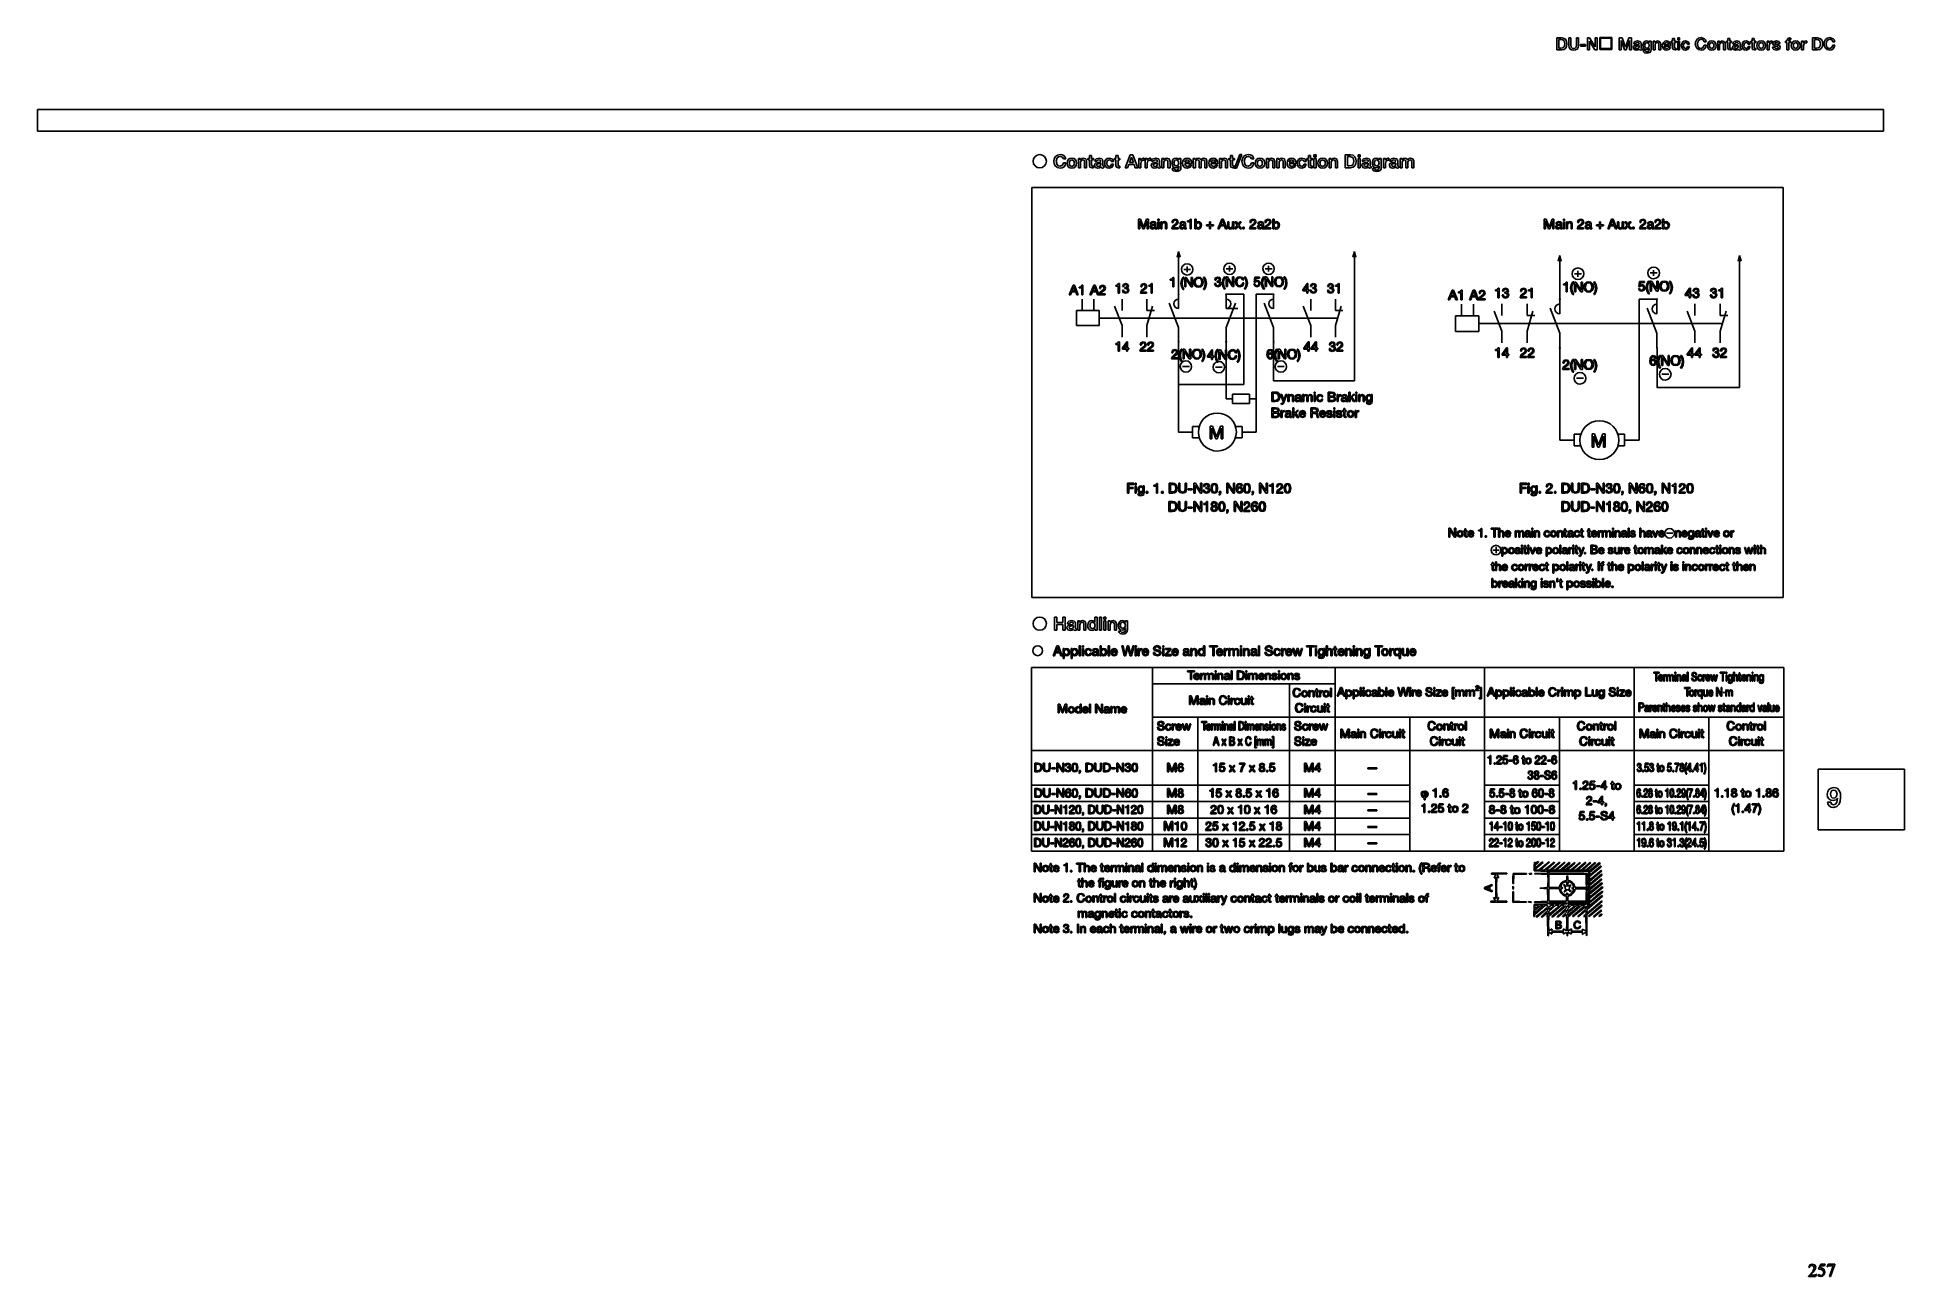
# Model space of a CAD drawing. Extents: x -212 to 220, y 7 to 294.
import ezdxf

# ---------------------------------------------------------------- set-up
doc = ezdxf.new("R2010")
doc.units = 0

msp = doc.modelspace()

# ---------------------------------------------------------------- linework, layer by layer
at = {"layer": '1'}
for p, q in [((140.654481, 293.54896), (139.5052, 293.54896)), ((139.5052, 293.54896), (139.5052, 290.77911)), ((139.5052, 290.77911), (140.654481, 290.77911)), ((139.993024, 293.15622), (140.468446, 293.15622)), ((139.993024, 291.175984), (139.993024, 293.15622)), ((140.468446, 291.175984), (139.993024, 291.175984)), ((140.468446, 293.15622), (140.93405, 293.079093)), ((140.93405, 291.252465), (140.468446, 291.175984)), ((141.206707, 293.440117), (140.654481, 293.54896)), ((140.654481, 290.77911), (141.206707, 290.887953)), ((140.93405, 293.079093), (141.216719, 292.867866)), ((141.216719, 291.462271), (140.93405, 291.252465)), ((141.587238, 293.143301), (141.206707, 293.440117)), ((141.206707, 290.887953), (141.587238, 291.184769)), ((141.216719, 292.867866), (141.394486, 292.164035)), ((141.394486, 292.164035), (141.216719, 291.462271)), ((141.807315, 292.703084), (141.587238, 293.143301)), ((141.587238, 291.184769), (141.807315, 291.624986)), ((141.878176, 292.164035), (141.807315, 292.703084)), ((141.807315, 291.624986), (141.878176, 292.164035)), ((142.761841, 293.54896), (142.278151, 293.54896)), ((142.278151, 293.54896), (142.278151, 291.775429)), ((142.278151, 291.775429), (142.359864, 291.309438)), ((142.359864, 291.309438), (142.590793, 290.977547)), ((142.590793, 290.977547), (142.94962, 290.778981)), ((142.761841, 291.936659), (142.761841, 293.54896)), ((142.852792, 291.394058), (142.761841, 291.936659)), ((143.04787, 291.204147), (142.852792, 291.394058)), ((142.94962, 290.778981), (143.41503, 290.712964)), ((143.41503, 291.130509), (143.04787, 291.204147)), ((143.78219, 291.204147), (143.41503, 291.130509)), ((143.41503, 290.712964), (143.88044, 290.778981)), ((143.977269, 291.394058), (143.78219, 291.204147)), ((143.88044, 290.778981), (144.239267, 290.977547)), ((144.068218, 291.936659), (143.977269, 291.394058)), ((144.551909, 293.54896), (144.068218, 293.54896)), ((144.068218, 293.54896), (144.068218, 291.936659)), ((144.239267, 290.977547), (144.470196, 291.309438)), ((144.470196, 291.309438), (144.551909, 291.775429)), ((144.551909, 291.775429), (144.551909, 293.54896)), ((146.134238, 292.044146), (145.005627, 292.044146)), ((145.005627, 292.044146), (145.005627, 291.626601)), ((145.005627, 291.626601), (146.134238, 291.626601)), ((146.134238, 291.626601), (146.134238, 292.044146)), ((146.602426, 293.54896), (146.602425, 290.77911)), ((146.602425, 290.77911), (147.061311, 290.77911)), ((147.115055, 293.54896), (146.602426, 293.54896)), ((147.061311, 290.77911), (147.061311, 292.817224)), ((147.061311, 292.817224), (147.073714, 292.817224)), ((147.073714, 292.817224), (148.334617, 290.77911)), ((148.380091, 291.510846), (147.115055, 293.54896)), ((148.334617, 290.77911), (148.847246, 290.77911)), ((148.38836, 291.510846), (148.380091, 291.510846)), ((148.847246, 293.54896), (148.38836, 293.54896)), ((148.38836, 293.54896), (148.38836, 291.510846)), ((148.847246, 290.77911), (148.847246, 293.54896)), ((149.4548, 290.876), (149.4548, 293.680302)), ((149.4548, 293.680302), (152.259102, 293.680302)), ((152.259102, 290.876), (149.4548, 290.876)), ((152.073411, 293.494611), (149.642385, 293.494611)), ((149.642385, 293.494611), (149.642385, 291.063585)), ((149.642385, 291.063585), (152.073411, 291.063585)), ((152.073411, 291.063585), (152.073411, 293.494611)), ((152.259102, 293.680302), (152.259102, 290.876)), ((154.635835, 293.54896), (153.949574, 293.54896)), ((153.949574, 293.54896), (153.949574, 290.77911)), ((153.949574, 290.77911), (154.412593, 290.77911)), ((154.412593, 290.77911), (154.412593, 292.916442)), ((154.412593, 292.916442), (154.420861, 292.916442)), ((154.420861, 292.916442), (155.189805, 290.77911)), ((155.400645, 291.382689), (154.635835, 293.54896)), ((155.189805, 290.77911), (155.590813, 290.77911)), ((155.408913, 291.382689), (155.400645, 291.382689)), ((156.153052, 293.54896), (155.408913, 291.382689)), ((155.590813, 290.77911), (156.359757, 292.916442)), ((156.826911, 293.54896), (156.153052, 293.54896)), ((156.359757, 292.916442), (156.368025, 292.916442)), ((156.368025, 292.916442), (156.368025, 290.77911)), ((156.368025, 290.77911), (156.826911, 290.77911)), ((156.826911, 290.77911), (156.826911, 293.54896)), ((157.306725, 291.614587), (157.238254, 291.312409)), ((157.238254, 291.312409), (157.44651, 290.87161)), ((157.485267, 291.795066), (157.306725, 291.614587)), ((157.405427, 292.494957), (157.312668, 292.172303)), ((157.312668, 292.172303), (157.755018, 292.172303)), ((157.614458, 292.700952), (157.405427, 292.494957)), ((157.44651, 290.87161), (157.924516, 290.725366)), ((158.011332, 291.936659), (157.485267, 291.795066)), ((158.226305, 292.842028), (157.614458, 292.700952)), ((157.680604, 291.328946), (157.789124, 291.573891)), ((157.826331, 291.126375), (157.680604, 291.328946)), ((157.755018, 292.172303), (157.890926, 292.413632)), ((157.789124, 291.573891), (158.040271, 291.663808)), ((158.08988, 291.072631), (157.826331, 291.126375)), ((157.890926, 292.413632), (158.197367, 292.490629)), ((157.924516, 290.725366), (158.296585, 290.783761)), ((158.430427, 292.001255), (158.011332, 291.936659)), ((158.040271, 291.663808), (158.585973, 291.783697)), ((158.41079, 291.158931), (158.08988, 291.072631)), ((158.197367, 292.490629), (158.470735, 292.44102)), ((158.773041, 292.708703), (158.226305, 292.842028)), ((158.296585, 290.783761), (158.619046, 290.969279)), ((158.585973, 291.452969), (158.41079, 291.158931)), ((158.610777, 292.217778), (158.430427, 292.001255)), ((158.470735, 292.44102), (158.610777, 292.217778)), ((158.585973, 291.783697), (158.585973, 291.452969)), ((158.619046, 290.969279), (158.737901, 290.77911)), ((158.737901, 290.77911), (158.962176, 290.725366)), ((158.957655, 292.528095), (158.773041, 292.708703)), ((159.028322, 292.259119), (158.957655, 292.528095)), ((158.962176, 290.725366), (159.243296, 290.774976)), ((159.028322, 291.225593), (159.028322, 292.259119)), ((159.131675, 291.072631), (159.028322, 291.225593)), ((159.243296, 291.080899), (159.131675, 291.072631)), ((159.243296, 290.774976), (159.243296, 291.080899)), ((159.648437, 292.540755), (159.407625, 291.833307)), ((159.407625, 291.833307), (159.619498, 291.090718)), ((159.920255, 290.609611), (159.477906, 290.609611)), ((159.477906, 290.609611), (159.576802, 290.313248)), ((159.576802, 290.313248), (159.788481, 290.120753)), ((159.619498, 291.090718), (159.899455, 290.863019)), ((159.934336, 292.760574), (159.648437, 292.540755)), ((159.788481, 290.120753), (160.375007, 289.985361)), ((159.849976, 291.791966), (159.967281, 292.266871)), ((159.975032, 291.337214), (159.849976, 291.791966)), ((159.899455, 290.863019), (160.30886, 290.77911)), ((160.096472, 290.366216), (159.920255, 290.609611)), ((160.317128, 292.842028), (159.934336, 292.760574)), ((159.967281, 292.266871), (160.379141, 292.490629)), ((160.379141, 291.130509), (159.975032, 291.337214)), ((160.399812, 290.311956), (160.096472, 290.366216)), ((160.30886, 290.77911), (160.655092, 290.872644)), ((160.665427, 292.76038), (160.317128, 292.842028)), ((160.375007, 289.985361), (161.10416, 290.20912)), ((160.379141, 292.490629), (160.792035, 292.288575)), ((160.793585, 291.351167), (160.379141, 291.130509)), ((160.379141, 291.130509), (160.379141, 291.130509)), ((160.793068, 290.444247), (160.399812, 290.311956)), ((160.655092, 290.872644), (160.908306, 291.130509)), ((160.908306, 292.5113), (160.665427, 292.76038)), ((160.792035, 292.288575), (160.916575, 291.829172)), ((160.916575, 290.824585), (160.793068, 290.444247)), ((160.916575, 291.829172), (160.793585, 291.351167)), ((160.916575, 292.5113), (160.908306, 292.5113)), ((160.908306, 291.130509), (160.916575, 291.130509)), ((161.358924, 292.784151), (160.916575, 292.784151)), ((160.916575, 292.784151), (160.916575, 292.5113)), ((160.916575, 291.130509), (160.916575, 290.824585)), ((161.10416, 290.20912), (161.294135, 290.489399)), ((161.294135, 290.489399), (161.358924, 290.882462)), ((161.358924, 290.882462), (161.358924, 292.784151)), ((162.226052, 292.784151), (161.804374, 292.784151)), ((161.804374, 292.784151), (161.804374, 290.77911)), ((161.804374, 290.77911), (162.246723, 290.77911)), ((162.226052, 292.490629), (162.226052, 292.784151)), ((162.234321, 292.482361), (162.226052, 292.490629)), ((162.496837, 292.74591), (162.234321, 292.482361)), ((162.246723, 291.961464), (162.379015, 292.337667)), ((162.246723, 290.77911), (162.246723, 291.961464)), ((162.379015, 292.337667), (162.734548, 292.490629)), ((162.858571, 292.842028), (162.496837, 292.74591)), ((162.734548, 292.490629), (163.025485, 292.383143)), ((163.376884, 292.667879), (162.858571, 292.842028)), ((163.025485, 292.383143), (163.127288, 292.040012)), ((163.127288, 292.040012), (163.127288, 290.77911)), ((163.127288, 290.77911), (163.569637, 290.77911)), ((163.569637, 292.155767), (163.376884, 292.667879)), ((163.569637, 290.77911), (163.569637, 292.155767)), ((164.197504, 292.524736), (163.936539, 291.779563)), ((163.936539, 291.779563), (164.190786, 291.021472)), ((164.190786, 291.021472), (164.498131, 290.803462)), ((164.503363, 292.756246), (164.197504, 292.524736)), ((164.378888, 291.95733), (164.53185, 292.337151)), ((165.412415, 291.95733), (164.378888, 291.95733)), ((164.509629, 291.252465), (164.378888, 291.667942)), ((164.378888, 291.667942), (165.854764, 291.667942)), ((164.498131, 290.803462), (164.916322, 290.725366)), ((164.908054, 292.842028), (164.503363, 292.756246)), ((164.916322, 291.072631), (164.509629, 291.252465)), ((164.53185, 292.337151), (164.908054, 292.490629)), ((165.333285, 292.743456), (164.908054, 292.842028)), ((164.908054, 292.490629), (165.265654, 292.329399)), ((165.228964, 291.157897), (164.916322, 291.072631)), ((164.916322, 290.725366), (165.501298, 290.902099)), ((165.40828, 291.407494), (165.228964, 291.157897)), ((165.265654, 292.329399), (165.412415, 291.95733)), ((165.646508, 292.481328), (165.333285, 292.743456)), ((165.825825, 291.407494), (165.40828, 291.407494)), ((165.501298, 290.902099), (165.825825, 291.407494)), ((165.827181, 292.106028), (165.646508, 292.481328)), ((165.854764, 291.667942), (165.827181, 292.106028)), ((166.320884, 292.784151), (165.990156, 292.784151)), ((165.990156, 292.784151), (165.990156, 292.457556)), ((165.990156, 292.457556), (166.320884, 292.457556)), ((166.763233, 293.38773), (166.320884, 293.38773)), ((166.320884, 293.38773), (166.320884, 292.784151)), ((166.320884, 292.457556), (166.320884, 291.271068)), ((166.320884, 291.271068), (166.429405, 290.88918)), ((166.429405, 290.88918), (166.878988, 290.758439)), ((166.763233, 292.784151), (166.763233, 293.38773)), ((167.164242, 292.784151), (166.763233, 292.784151)), ((166.763233, 291.382689), (166.763233, 292.457556)), ((166.763233, 292.457556), (167.164242, 292.457556)), ((166.796306, 291.178051), (166.763233, 291.382689)), ((166.978207, 291.109838), (166.796306, 291.178051)), ((166.878988, 290.758439), (167.164242, 290.783244)), ((167.164242, 291.126375), (166.978207, 291.109838)), ((167.164242, 292.457556), (167.164242, 292.784151)), ((167.164242, 290.783244), (167.164242, 291.126375)), ((167.936286, 293.54896), (167.493936, 293.54896)), ((167.493936, 293.54896), (167.493936, 293.131416)), ((167.493936, 293.131416), (167.936286, 293.131416)), ((167.936286, 292.784151), (167.493936, 292.784151)), ((167.493936, 292.784151), (167.493936, 290.77911)), ((167.493936, 290.77911), (167.936286, 290.77911)), ((167.936286, 293.131416), (167.936286, 293.54896)), ((167.936286, 290.77911), (167.936286, 292.784151)), ((168.569321, 292.52887), (168.321791, 291.763027)), ((168.321791, 291.763027), (168.572421, 291.022505)), ((168.878151, 292.758313), (168.569321, 292.52887)), ((168.572421, 291.022505), (168.878151, 290.804366)), ((168.76414, 291.763027), (168.953793, 292.354721)), ((168.886613, 291.292256), (168.76414, 291.763027)), ((169.309842, 292.842028), (168.878151, 292.758313)), ((168.878151, 290.804366), (169.29744, 290.725366)), ((169.29744, 291.072631), (168.886613, 291.292256)), ((168.953793, 292.354721), (169.313977, 292.490629)), ((169.615766, 291.195104), (169.29744, 291.072631)), ((169.29744, 290.725366), (169.917556, 290.933105)), ((169.922207, 292.662711), (169.309842, 292.842028)), ((169.313977, 292.490629), (169.622484, 292.393995)), ((169.772862, 291.531517), (169.615766, 291.195104)), ((169.622484, 292.393995), (169.772862, 292.114426)), ((169.772862, 292.114426), (170.215211, 292.114426)), ((170.215211, 291.531517), (169.772862, 291.531517)), ((169.917556, 290.933105), (170.215211, 291.531517)), ((170.215211, 292.114426), (169.922207, 292.662711)), ((171.660663, 292.725627), (171.570165, 292.164035)), ((171.570165, 292.164035), (171.660663, 291.604187)), ((171.92208, 293.187226), (171.660663, 292.725627)), ((171.660663, 291.604187), (171.92208, 291.142394)), ((172.339302, 293.499997), (171.92208, 293.187226)), ((171.92208, 291.142394), (172.339302, 290.828654)), ((172.053855, 292.164035), (172.252292, 292.893188)), ((172.252292, 291.4385), (172.053855, 292.164035)), ((172.252292, 292.893188), (172.514291, 293.131997)), ((172.514291, 291.200142), (172.252292, 291.4385)), ((172.897213, 293.615106), (172.339302, 293.499997)), ((172.339302, 290.828654), (172.897213, 290.712964)), ((172.514291, 293.131997), (172.897213, 293.222366)), ((172.897213, 291.109838), (172.514291, 291.200142)), ((173.696645, 293.364993), (172.897213, 293.615106)), ((172.897213, 293.222366), (173.361783, 293.064753)), ((173.396406, 291.321194), (172.897213, 291.109838)), ((172.897213, 290.712964), (173.358617, 290.795)), ((173.358617, 290.795), (173.723517, 291.025089)), ((173.361783, 293.064753), (173.587608, 292.668396)), ((173.604145, 291.833307), (173.396406, 291.321194)), ((173.587608, 292.668396), (174.071299, 292.668396)), ((174.075432, 291.833307), (173.604145, 291.833307)), ((173.951216, 293.068629), (173.696645, 293.364993)), ((173.723517, 291.025089), (173.969819, 291.379201)), ((174.071299, 292.668396), (173.951216, 293.068629)), ((173.969819, 291.379201), (174.075432, 291.833307)), ((174.431353, 292.208929), (174.363786, 291.783697)), ((174.363786, 291.783697), (174.431353, 291.358466)), ((174.628369, 292.543856), (174.431353, 292.208929)), ((174.431353, 291.358466), (174.628369, 291.023539)), ((174.946308, 292.763287), (174.628369, 292.543856)), ((174.628369, 291.023539), (174.946308, 290.804108)), ((174.806136, 291.783697), (174.942561, 292.267388)), ((174.942561, 291.29794), (174.806136, 291.783697)), ((174.942561, 292.267388), (175.376642, 292.490629)), ((175.376642, 291.072631), (174.942561, 291.29794)), ((175.376642, 292.842028), (174.946308, 292.763287)), ((174.946308, 290.804108), (175.376642, 290.725366)), ((175.806977, 292.763287), (175.376642, 292.842028)), ((175.376642, 292.490629), (175.810723, 292.267388)), ((175.810723, 291.29794), (175.376642, 291.072631)), ((175.376642, 291.072631), (175.376642, 291.072631)), ((175.376642, 290.725366), (175.806977, 290.804108)), ((175.376642, 290.725366), (175.376642, 290.725366)), ((176.124915, 292.543856), (175.806977, 292.763287)), ((175.806977, 290.804108), (176.124915, 291.023539)), ((175.810723, 292.267388), (175.947149, 291.783697)), ((175.947149, 291.783697), (175.810723, 291.29794)), ((176.321931, 292.208929), (176.124915, 292.543856)), ((176.124915, 291.023539), (176.321931, 291.358466)), ((176.389498, 291.783697), (176.321931, 292.208929)), ((176.321931, 291.358466), (176.389498, 291.783697)), ((177.177044, 292.784151), (176.755366, 292.784151)), ((176.755366, 292.784151), (176.755366, 290.77911)), ((176.755366, 290.77911), (177.197716, 290.77911)), ((177.177044, 292.490629), (177.177044, 292.784151)), ((177.185313, 292.482361), (177.177044, 292.490629)), ((177.447829, 292.74591), (177.185313, 292.482361)), ((177.197716, 291.961464), (177.330007, 292.337667)), ((177.197716, 290.77911), (177.197716, 291.961464)), ((177.330007, 292.337667), (177.68554, 292.490629)), ((177.809563, 292.842028), (177.447829, 292.74591)), ((177.68554, 292.490629), (177.976478, 292.383143)), ((178.327877, 292.667879), (177.809563, 292.842028)), ((177.976478, 292.383143), (178.07828, 292.040012)), ((178.07828, 292.040012), (178.07828, 290.77911)), ((178.07828, 290.77911), (178.520629, 290.77911)), ((178.520629, 292.155767), (178.327877, 292.667879)), ((178.520629, 290.77911), (178.520629, 292.155767)), ((179.115941, 292.784151), (178.785212, 292.784151)), ((178.785212, 292.784151), (178.785212, 292.457556)), ((178.785212, 292.457556), (179.115941, 292.457556)), ((179.55829, 293.38773), (179.115941, 293.38773)), ((179.115941, 293.38773), (179.115941, 292.784151)), ((179.115941, 292.457556), (179.115941, 291.271068)), ((179.115941, 291.271068), (179.224461, 290.88918)), ((179.224461, 290.88918), (179.674045, 290.758439)), ((179.55829, 292.784151), (179.55829, 293.38773)), ((179.959298, 292.784151), (179.55829, 292.784151)), ((179.55829, 291.382689), (179.55829, 292.457556)), ((179.55829, 292.457556), (179.959298, 292.457556)), ((179.591363, 291.178051), (179.55829, 291.382689)), ((179.773263, 291.109838), (179.591363, 291.178051)), ((179.674045, 290.758439), (179.959298, 290.783244)), ((179.959298, 291.126375), (179.773263, 291.109838)), ((179.959298, 292.457556), (179.959298, 292.784151)), ((179.959298, 290.783244), (179.959298, 291.126375)), ((180.236542, 291.614587), (180.16807, 291.312409)), ((180.16807, 291.312409), (180.376326, 290.87161)), ((180.415083, 291.795066), (180.236542, 291.614587)), ((180.335243, 292.494957), (180.242484, 292.172303)), ((180.242484, 292.172303), (180.684834, 292.172303)), ((180.544274, 292.700952), (180.335243, 292.494957)), ((180.376326, 290.87161), (180.854332, 290.725366)), ((180.941148, 291.936659), (180.415083, 291.795066)), ((181.156122, 292.842028), (180.544274, 292.700952)), ((180.61042, 291.328946), (180.71894, 291.573891)), ((180.756147, 291.126375), (180.61042, 291.328946)), ((180.684834, 292.172303), (180.820742, 292.413632)), ((180.71894, 291.573891), (180.970087, 291.663808)), ((181.019696, 291.072631), (180.756147, 291.126375)), ((180.820742, 292.413632), (181.127183, 292.490629)), ((180.854332, 290.725366), (181.226401, 290.783761)), ((181.360243, 292.001255), (180.941148, 291.936659)), ((180.970087, 291.663808), (181.515789, 291.783697)), ((181.340606, 291.158931), (181.019696, 291.072631)), ((181.127183, 292.490629), (181.400551, 292.44102)), ((181.702857, 292.708703), (181.156122, 292.842028)), ((181.226401, 290.783761), (181.548862, 290.969279)), ((181.515789, 291.452969), (181.340606, 291.158931)), ((181.540593, 292.217778), (181.360243, 292.001255)), ((181.400551, 292.44102), (181.540593, 292.217778)), ((181.515789, 291.783697), (181.515789, 291.452969)), ((181.548862, 290.969279), (181.667717, 290.77911)), ((181.667717, 290.77911), (181.891992, 290.725366)), ((181.887471, 292.528095), (181.702857, 292.708703)), ((181.958138, 292.259119), (181.887471, 292.528095)), ((181.891992, 290.725366), (182.173112, 290.774976)), ((181.958138, 291.225593), (181.958138, 292.259119)), ((182.061491, 291.072631), (181.958138, 291.225593)), ((182.173112, 291.080899), (182.061491, 291.072631)), ((182.173112, 290.774976), (182.173112, 291.080899)), ((182.586005, 292.52887), (182.338476, 291.763027)), ((182.338476, 291.763027), (182.589106, 291.022505)), ((182.894836, 292.758313), (182.586005, 292.52887)), ((182.589106, 291.022505), (182.894836, 290.804366)), ((182.780825, 291.763027), (182.970477, 292.354721)), ((182.903298, 291.292256), (182.780825, 291.763027)), ((183.326527, 292.842028), (182.894836, 292.758313)), ((182.894836, 290.804366), (183.314125, 290.725366)), ((183.314125, 291.072631), (182.903298, 291.292256)), ((182.970477, 292.354721), (183.330661, 292.490629)), ((183.632451, 291.195104), (183.314125, 291.072631)), ((183.314125, 290.725366), (183.93424, 290.933105)), ((183.938891, 292.662711), (183.326527, 292.842028)), ((183.330661, 292.490629), (183.639169, 292.393995)), ((183.789547, 291.531517), (183.632451, 291.195104)), ((183.639169, 292.393995), (183.789547, 292.114426)), ((183.789547, 292.114426), (184.231896, 292.114426)), ((184.231896, 291.531517), (183.789547, 291.531517)), ((183.93424, 290.933105), (184.231896, 291.531517)), ((184.231896, 292.114426), (183.938891, 292.662711)), ((184.722821, 292.784151), (184.392093, 292.784151)), ((184.392093, 292.784151), (184.392093, 292.457556)), ((184.392093, 292.457556), (184.722821, 292.457556)), ((185.16517, 293.38773), (184.722821, 293.38773)), ((184.722821, 293.38773), (184.722821, 292.784151)), ((184.722821, 292.457556), (184.722821, 291.271068)), ((184.722821, 291.271068), (184.831342, 290.88918)), ((184.831342, 290.88918), (185.280925, 290.758439)), ((185.16517, 292.784151), (185.16517, 293.38773)), ((185.566179, 292.784151), (185.16517, 292.784151)), ((185.16517, 291.382689), (185.16517, 292.457556)), ((185.16517, 292.457556), (185.566179, 292.457556)), ((185.198243, 291.178051), (185.16517, 291.382689)), ((185.380144, 291.109838), (185.198243, 291.178051)), ((185.280925, 290.758439), (185.566179, 290.783244)), ((185.566179, 291.126375), (185.380144, 291.109838)), ((185.566179, 292.457556), (185.566179, 292.784151)), ((185.566179, 290.783244), (185.566179, 291.126375)), ((185.859054, 292.208929), (185.791487, 291.783697)), ((185.791487, 291.783697), (185.859054, 291.358466)), ((186.05607, 292.543856), (185.859054, 292.208929)), ((185.859054, 291.358466), (186.05607, 291.023539)), ((186.374009, 292.763287), (186.05607, 292.543856)), ((186.05607, 291.023539), (186.374009, 290.804108)), ((186.233837, 291.783697), (186.370262, 292.267388)), ((186.370262, 291.29794), (186.233837, 291.783697)), ((186.370262, 292.267388), (186.804343, 292.490629)), ((186.804343, 291.072631), (186.370262, 291.29794)), ((186.804343, 292.842028), (186.374009, 292.763287)), ((186.374009, 290.804108), (186.804343, 290.725366)), ((187.234678, 292.763287), (186.804343, 292.842028)), ((186.804343, 292.490629), (187.238424, 292.267388)), ((187.238424, 291.29794), (186.804343, 291.072631)), ((186.804343, 291.072631), (186.804343, 291.072631)), ((186.804343, 290.725366), (187.234678, 290.804108)), ((186.804343, 290.725366), (186.804343, 290.725366)), ((187.552616, 292.543856), (187.234678, 292.763287)), ((187.234678, 290.804108), (187.552616, 291.023539)), ((187.238424, 292.267388), (187.37485, 291.783697)), ((187.37485, 291.783697), (187.238424, 291.29794)), ((187.749632, 292.208929), (187.552616, 292.543856)), ((187.552616, 291.023539), (187.749632, 291.358466)), ((187.817199, 291.783697), (187.749632, 292.208929)), ((187.749632, 291.358466), (187.817199, 291.783697)), ((188.601645, 292.784151), (188.184101, 292.784151)), ((188.184101, 292.784151), (188.184101, 290.77911)), ((188.184101, 290.77911), (188.62645, 290.77911)), ((188.601645, 292.399679), (188.601645, 292.784151)), ((188.609914, 292.399679), (188.601645, 292.399679)), ((188.819203, 292.699918), (188.609914, 292.399679)), ((188.62645, 291.734088), (188.78613, 292.2431)), ((188.62645, 290.77911), (188.62645, 291.734088)), ((188.78613, 292.2431), (189.172152, 292.42035)), ((189.192824, 292.842028), (188.819203, 292.699918)), ((189.172152, 292.42035), (189.36232, 292.403813)), ((189.36232, 292.829626), (189.192824, 292.842028)), ((189.36232, 292.403813), (189.36232, 292.829626)), ((189.442936, 291.42403), (189.514373, 291.114295)), ((189.885287, 291.42403), (189.442936, 291.42403)), ((189.564247, 292.542047), (189.484278, 292.267388)), ((189.484278, 292.267388), (189.684265, 291.842608)), ((189.514373, 291.114295), (189.701312, 290.896415)), ((189.767463, 292.719039), (189.564247, 292.542047)), ((189.684265, 291.842608), (190.129197, 291.672076)), ((189.701312, 290.896415), (190.331768, 290.725366)), ((190.323499, 292.842028), (189.767463, 292.719039)), ((190.033597, 291.152213), (189.885287, 291.42403)), ((189.926625, 292.283924), (190.062534, 292.453939)), ((190.130747, 292.069984), (189.926625, 292.283924)), ((190.340037, 291.072631), (190.033597, 291.152213)), ((190.062534, 292.453939), (190.294561, 292.490629)), ((190.129197, 291.672076), (190.57413, 291.565106)), ((190.579816, 291.961464), (190.130747, 292.069984)), ((190.294561, 292.490629), (190.556043, 292.435336)), ((190.877988, 292.699402), (190.323499, 292.842028)), ((190.331768, 290.725366), (190.936898, 290.872127)), ((190.629947, 291.119657), (190.340037, 291.072631)), ((190.556043, 292.435336), (190.699704, 292.221913)), ((190.57413, 291.565106), (190.786519, 291.337214)), ((191.025265, 291.790932), (190.579816, 291.961464)), ((190.786519, 291.337214), (190.629947, 291.119657)), ((190.699704, 292.221913), (191.162724, 292.221913)), ((191.162724, 292.221913), (190.877988, 292.699402)), ((190.936898, 290.872127), (191.147415, 291.074181)), ((191.22887, 291.378555), (191.025265, 291.790932)), ((191.147415, 291.074181), (191.22887, 291.378555)), ((192.775024, 292.784151), (192.444296, 292.784151)), ((192.444296, 292.784151), (192.444296, 292.457556)), ((192.444296, 292.457556), (192.775024, 292.457556)), ((192.945556, 293.443541), (192.775024, 292.953649)), ((192.775024, 292.953649), (192.775024, 292.784151)), ((192.775024, 292.457556), (192.775024, 290.77911)), ((192.775024, 290.77911), (193.217375, 290.77911)), ((193.333128, 293.54896), (192.945556, 293.443541)), ((193.217375, 292.990856), (193.28197, 293.159838)), ((193.217375, 292.784151), (193.217375, 292.990856)), ((193.593576, 292.784151), (193.217375, 292.784151)), ((193.217375, 290.77911), (193.217375, 292.457556)), ((193.217375, 292.457556), (193.593576, 292.457556)), ((193.28197, 293.159838), (193.436481, 293.201695)), ((193.643187, 293.524156), (193.333128, 293.54896)), ((193.436481, 293.201695), (193.643187, 293.176891)), ((193.593576, 292.457556), (193.593576, 292.784151)), ((193.643187, 293.176891), (193.643187, 293.524156)), ((193.842012, 292.208929), (193.774445, 291.783697)), ((193.774445, 291.783697), (193.842012, 291.358466)), ((194.039028, 292.543856), (193.842012, 292.208929)), ((193.842012, 291.358466), (194.039028, 291.023539)), ((194.356966, 292.763287), (194.039028, 292.543856)), ((194.039028, 291.023539), (194.356966, 290.804108)), ((194.216796, 291.783697), (194.35322, 292.267388)), ((194.35322, 291.29794), (194.216796, 291.783697)), ((194.35322, 292.267388), (194.7873, 292.490629)), ((194.7873, 291.072631), (194.35322, 291.29794)), ((194.7873, 292.842028), (194.356966, 292.763287)), ((194.356966, 290.804108), (194.7873, 290.725366)), ((195.217635, 292.763287), (194.7873, 292.842028)), ((194.7873, 292.490629), (195.221381, 292.267388)), ((195.221381, 291.29794), (194.7873, 291.072631)), ((194.7873, 291.072631), (194.7873, 291.072631)), ((194.7873, 290.725366), (195.217635, 290.804108)), ((194.7873, 290.725366), (194.7873, 290.725366)), ((195.535574, 292.543856), (195.217635, 292.763287)), ((195.217635, 290.804108), (195.535574, 291.023539)), ((195.221381, 292.267388), (195.357807, 291.783697)), ((195.357807, 291.783697), (195.221381, 291.29794)), ((195.732591, 292.208929), (195.535574, 292.543856)), ((195.535574, 291.023539), (195.732591, 291.358466)), ((195.800158, 291.783697), (195.732591, 292.208929)), ((195.732591, 291.358466), (195.800158, 291.783697)), ((196.16604, 292.784151), (196.166026, 290.77911)), ((196.166026, 290.77911), (196.608373, 290.77911)), ((196.583584, 292.784151), (196.16604, 292.784151)), ((196.583584, 292.399679), (196.583584, 292.784151)), ((196.591839, 292.399679), (196.583584, 292.399679)), ((196.801126, 292.699918), (196.591839, 292.399679)), ((196.608373, 291.734088), (196.768054, 292.2431)), ((196.608373, 290.77911), (196.608373, 291.734088)), ((196.768054, 292.2431), (197.154077, 292.42035)), ((197.174746, 292.842028), (196.801126, 292.699918)), ((197.154077, 292.42035), (197.344245, 292.403813)), ((197.344245, 292.829626), (197.174746, 292.842028)), ((197.344245, 292.403813), (197.344245, 292.829626)), ((199.822641, 293.54896), (198.67336, 293.54896)), ((198.67336, 293.54896), (198.67336, 290.77911)), ((198.67336, 290.77911), (199.822641, 290.77911)), ((199.161184, 293.15622), (199.636607, 293.15622)), ((199.161184, 291.175984), (199.161184, 293.15622)), ((199.636607, 291.175984), (199.161184, 291.175984)), ((199.636607, 293.15622), (200.102211, 293.079093)), ((200.102211, 291.252465), (199.636607, 291.175984)), ((200.374867, 293.440117), (199.822641, 293.54896)), ((199.822641, 290.77911), (200.374867, 290.887953)), ((200.102211, 293.079093), (200.384881, 292.867866)), ((200.384881, 291.462271), (200.102211, 291.252465)), ((200.755398, 293.143301), (200.374867, 293.440117)), ((200.374867, 290.887953), (200.755398, 291.184769)), ((200.384881, 292.867866), (200.562647, 292.164035)), ((200.562647, 292.164035), (200.384881, 291.462271)), ((200.975475, 292.703084), (200.755398, 293.143301)), ((200.755398, 291.184769), (200.975475, 291.624986)), ((201.046336, 292.164035), (200.975475, 292.703084)), ((200.975475, 291.624986), (201.046336, 292.164035)), ((201.421056, 292.725627), (201.330558, 292.164035)), ((201.330558, 292.164035), (201.421056, 291.604187)), ((201.682473, 293.187226), (201.421056, 292.725627)), ((201.421056, 291.604187), (201.682473, 291.142394)), ((202.099694, 293.499997), (201.682473, 293.187226)), ((201.682473, 291.142394), (202.099694, 290.828654)), ((201.814247, 292.164035), (202.012683, 292.893188)), ((202.012683, 291.4385), (201.814247, 292.164035)), ((202.012683, 292.893188), (202.274681, 293.131997)), ((202.274681, 291.200142), (202.012683, 291.4385)), ((202.657603, 293.615106), (202.099694, 293.499997)), ((202.099694, 290.828654), (202.657603, 290.712964)), ((202.274681, 293.131997), (202.657603, 293.222366)), ((202.657603, 291.109838), (202.274681, 291.200142)), ((203.457038, 293.364993), (202.657603, 293.615106)), ((202.657603, 293.222366), (203.122174, 293.064753)), ((203.156796, 291.321194), (202.657603, 291.109838)), ((202.657603, 290.712964), (203.119008, 290.795)), ((203.119008, 290.795), (203.483908, 291.025089)), ((203.122174, 293.064753), (203.348001, 292.668396)), ((203.364536, 291.833307), (203.156796, 291.321194)), ((203.348001, 292.668396), (203.83169, 292.668396)), ((203.835825, 291.833307), (203.364536, 291.833307)), ((203.711608, 293.068629), (203.457038, 293.364993)), ((203.483908, 291.025089), (203.730211, 291.379201)), ((203.83169, 292.668396), (203.711608, 293.068629)), ((203.730211, 291.379201), (203.835825, 291.833307)), ((18.376, 265.012619), (18.487621, 265.600179)), ((18.487621, 264.424543), (18.376, 265.012619)), ((18.376, 265.012619), (18.376, 265.012619)), ((18.487621, 265.600179), (18.822484, 266.093688)), ((18.822484, 263.929483), (18.487621, 264.424543)), ((18.822484, 266.093688), (19.317543, 266.4301)), ((19.317543, 263.594621), (18.822484, 263.929483)), ((19.317543, 266.4301), (19.905619, 266.542238)), ((19.905619, 263.483), (19.317543, 263.594621)), ((19.905619, 266.542238), (20.493179, 266.4301)), ((20.493179, 263.594621), (19.905619, 263.483)), ((20.493179, 266.4301), (20.986688, 266.093688)), ((20.986688, 263.929483), (20.493179, 263.594621)), ((20.986688, 266.093688), (21.323101, 265.600179)), ((21.323101, 264.424543), (20.986688, 263.929483)), ((21.323101, 265.600179), (21.435238, 265.012619)), ((21.435238, 265.012619), (21.323101, 264.424543)), ((23.277739, 265.606439), (23.178973, 264.996271)), ((23.178973, 264.996271), (23.277739, 264.384359)), ((23.562928, 266.110413), (23.277739, 265.606439)), ((23.277739, 264.384359), (23.562928, 263.880579)), ((24.017873, 266.453156), (23.562928, 266.110413)), ((23.562928, 263.880579), (24.017873, 263.538805)), ((23.708138, 264.996271), (23.923628, 265.787952)), ((23.923628, 264.200973), (23.708138, 264.996271)), ((23.923628, 265.787952), (24.208688, 266.047367)), ((24.208688, 263.941105), (23.923628, 264.200973)), ((24.62591, 266.579634), (24.017873, 266.453156)), ((24.017873, 263.538805), (24.62591, 263.412909)), ((24.208688, 266.047367), (24.62591, 266.145552)), ((24.62591, 263.842856), (24.208688, 263.941105)), ((25.105207, 266.507674), (24.62591, 266.579634)), ((24.62591, 266.145552), (25.135438, 265.976054)), ((25.171612, 264.073849), (24.62591, 263.842856)), ((25.499239, 266.304716), (25.105207, 266.507674)), ((25.129689, 263.501792), (25.527661, 263.751905)), ((25.135438, 265.976054), (25.378317, 265.546107)), ((25.394853, 264.636604), (25.171612, 264.073849)), ((25.378317, 265.546107), (25.907482, 265.546107)), ((25.911616, 264.636604), (25.394853, 264.636604)), ((25.777, 265.980834), (25.499239, 266.304716)), ((25.527661, 263.751905), (25.796184, 264.138444)), ((25.907482, 265.546107), (25.777, 265.980834)), ((25.796184, 264.138444), (25.911616, 264.636604)), ((26.301514, 265.041488), (26.227875, 264.578726)), ((26.227875, 264.578726), (26.301514, 264.114221)), ((26.516229, 265.406581), (26.301514, 265.041488)), ((26.301514, 264.114221), (26.516229, 263.749322)), ((26.862719, 265.646101), (26.516229, 265.406581)), ((26.516229, 263.749322), (26.862719, 263.510771)), ((26.711566, 264.578726), (26.860394, 265.106342)), ((26.860394, 264.049561), (26.711566, 264.578726)), ((26.860394, 265.106342), (27.331682, 265.351804)), ((27.331682, 263.805649), (26.860394, 264.049561)), ((27.331682, 265.732142), (26.862719, 265.646101)), ((27.800644, 265.646101), (27.331682, 265.732142)), ((27.331682, 265.351804), (27.806587, 265.106342)), ((27.806587, 264.049561), (27.331682, 263.805649)), ((27.331682, 263.805649), (27.331682, 263.805649)), ((28.147134, 265.406581), (27.800644, 265.646101)), ((27.800644, 263.510771), (28.147134, 263.749322)), ((27.806587, 265.106342), (27.955931, 264.578726)), ((27.955931, 264.578726), (27.806587, 264.049561)), ((28.361849, 265.041488), (28.147134, 265.406581)), ((28.147134, 263.749322), (28.361849, 264.114221)), ((28.435488, 264.578726), (28.361849, 265.041488)), ((28.361849, 264.114221), (28.435488, 264.578726)), ((29.295381, 265.67013), (28.836496, 265.67013)), ((28.836496, 265.67013), (28.836496, 263.483189)), ((29.295381, 265.351804), (29.295381, 265.67013)), ((29.30365, 265.343536), (29.295381, 265.351804)), ((29.590454, 265.627756), (29.30365, 265.343536)), ((29.320186, 264.773029), (29.463847, 265.183339)), ((29.320186, 263.483189), (29.320186, 264.773029)), ((29.463847, 265.183339), (29.849352, 265.351804)), ((29.985777, 265.732142), (29.590454, 265.627756)), ((29.849352, 265.351804), (30.168195, 265.234499)), ((30.5506, 265.543007), (29.985777, 265.732142)), ((30.168195, 265.234499), (30.279299, 264.859846)), ((30.279299, 264.859846), (30.279299, 263.483189)), ((30.758855, 264.988003), (30.5506, 265.543007)), ((30.758855, 263.483189), (30.758855, 264.988003)), ((31.412044, 265.67013), (31.048242, 265.67013)), ((31.048242, 265.67013), (31.048242, 265.310463)), ((31.048242, 265.310463), (31.412044, 265.310463)), ((31.895734, 266.327453), (31.412044, 266.327453)), ((31.412044, 266.327453), (31.412044, 265.67013)), ((31.412044, 265.310463), (31.412044, 264.020622)), ((31.412044, 264.020622), (31.529866, 263.605145)), ((31.529866, 263.605145), (32.019757, 263.462518)), ((31.895734, 265.67013), (31.895734, 266.327453)), ((32.329815, 265.67013), (31.895734, 265.67013)), ((31.895734, 264.144645), (31.895734, 265.310463)), ((31.895734, 265.310463), (32.329815, 265.310463)), ((31.930874, 263.919337), (31.895734, 264.144645)), ((32.127244, 263.842856), (31.930874, 263.919337)), ((32.329815, 263.859392), (32.127244, 263.842856)), ((32.329815, 265.310463), (32.329815, 265.67013)), ((32.329815, 263.487323), (32.329815, 263.859392)), ((32.635545, 264.392369), (32.561325, 264.061963)), ((32.561325, 264.061963), (32.788184, 263.583957)), ((32.829525, 264.590612), (32.635545, 264.392369)), ((32.741482, 265.355422), (32.639873, 265.004539)), ((32.639873, 265.004539), (33.123564, 265.004539)), ((32.969051, 265.57918), (32.741482, 265.355422)), ((32.788184, 263.583957), (33.309598, 263.425311)), ((33.404683, 264.744091), (32.829525, 264.590612)), ((33.636193, 265.732142), (32.969051, 265.57918)), ((33.045015, 264.082634), (33.163871, 264.34825)), ((33.202628, 263.863526), (33.045015, 264.082634)), ((33.123564, 265.004539), (33.27084, 265.266538)), ((33.163871, 264.34825), (33.437756, 264.446435)), ((33.487365, 263.805649), (33.202628, 263.863526)), ((33.27084, 265.266538), (33.607254, 265.351804)), ((33.861501, 264.816954), (33.404683, 264.744091)), ((33.437756, 264.446435), (34.028933, 264.578726)), ((33.837213, 263.897633), (33.487365, 263.805649)), ((33.607254, 265.351804), (33.905426, 265.295994)), ((34.234088, 265.587448), (33.636193, 265.732142)), ((33.712673, 263.487839), (34.06614, 263.689894)), ((34.028933, 264.219059), (33.837213, 263.897633)), ((34.057871, 265.054149), (33.861501, 264.816954)), ((33.905426, 265.295994), (34.057871, 265.054149)), ((34.028933, 264.578726), (34.028933, 264.219059)), ((34.06614, 263.689894), (34.194813, 263.483189)), ((34.435561, 265.390303), (34.234088, 265.587448)), ((34.512623, 265.09549), (34.435561, 265.390303)), ((34.512623, 263.971013), (34.512623, 265.09549)), ((34.624244, 263.805649), (34.512623, 263.971013)), ((34.744133, 263.813917), (34.624244, 263.805649)), ((34.744133, 263.479054), (34.744133, 263.813917)), ((34.994504, 265.017071), (34.927067, 264.553922)), ((34.927067, 264.553922), (34.996571, 264.105501)), ((35.196817, 265.391078), (34.994504, 265.017071)), ((34.996571, 264.105501), (35.200951, 263.747771)), ((35.534005, 265.641062), (35.196817, 265.391078)), ((35.200951, 263.747771), (35.534005, 263.510965)), ((35.410757, 264.553922), (35.469539, 264.959387)), ((35.542015, 264.04336), (35.410757, 264.553922)), ((35.469539, 264.959387), (35.617463, 265.20246)), ((36.006068, 265.732142), (35.534005, 265.641062)), ((35.989532, 263.805649), (35.542015, 264.04336)), ((35.617463, 265.20246), (36.010203, 265.351804)), ((36.336797, 263.93794), (35.989532, 263.805649)), ((35.989532, 263.425311), (36.668559, 263.651653)), ((36.672176, 265.536805), (36.006068, 265.732142)), ((36.010203, 265.351804), (36.345582, 265.245868)), ((36.510429, 264.305875), (36.336797, 263.93794)), ((36.345582, 265.245868), (36.510429, 264.938394)), ((36.510429, 264.938394), (36.99412, 264.938394)), ((36.99412, 264.305875), (36.510429, 264.305875)), ((36.668559, 263.651653), (36.99412, 264.305875)), ((36.890315, 265.289147), (36.672176, 265.536805)), ((36.99412, 264.938394), (36.890315, 265.289147)), ((37.528453, 265.67013), (37.164652, 265.67013)), ((37.164652, 265.67013), (37.164652, 265.310463)), ((37.164652, 265.310463), (37.528453, 265.310463)), ((38.012143, 266.327453), (37.528453, 266.327453)), ((37.528453, 266.327453), (37.528453, 265.67013)), ((37.528453, 265.310463), (37.528453, 264.020622)), ((37.528453, 264.020622), (37.646275, 263.605145)), ((37.646275, 263.605145), (38.136166, 263.462518)), ((38.012143, 265.67013), (38.012143, 266.327453)), ((38.446224, 265.67013), (38.012143, 265.67013)), ((38.012143, 264.144645), (38.012143, 265.310463)), ((38.012143, 265.310463), (38.446224, 265.310463)), ((38.047283, 263.919337), (38.012143, 264.144645)), ((38.243653, 263.842856), (38.047283, 263.919337)), ((38.446224, 263.859392), (38.243653, 263.842856)), ((38.446224, 265.310463), (38.446224, 265.67013)), ((38.446224, 263.487323), (38.446224, 263.859392)), ((40.847106, 266.50522), (39.689556, 263.483189)), ((40.235258, 263.483189), (40.520512, 264.285205)), ((40.520512, 264.285205), (41.723536, 264.285205)), ((40.661073, 264.686213), (41.119957, 265.984322)), ((41.587112, 264.686213), (40.661073, 264.686213)), ((41.413478, 266.50522), (40.847106, 266.50522)), ((41.119957, 265.984322), (41.132361, 265.984322)), ((41.132361, 265.984322), (41.587112, 264.686213)), ((42.575162, 263.483189), (41.413478, 266.50522)), ((41.723536, 264.285205), (42.00879, 263.483189)), ((43.24902, 265.67013), (42.794269, 265.67013)), ((42.794269, 265.67013), (42.79427, 263.483189)), ((43.24902, 265.248451), (43.24902, 265.67013)), ((43.25729, 265.248451), (43.24902, 265.248451)), ((43.486216, 265.577113), (43.25729, 265.248451)), ((43.27796, 264.524983), (43.451592, 265.080504)), ((43.27796, 263.483189), (43.27796, 264.524983)), ((43.451592, 265.080504), (43.873271, 265.273256)), ((43.898076, 265.732142), (43.486216, 265.577113)), ((43.873271, 265.273256), (44.079976, 265.252586)), ((44.079976, 265.719739), (43.898076, 265.732142)), ((44.079976, 265.252586), (44.079976, 265.719739)), ((44.739365, 265.67013), (44.284615, 265.67013)), ((44.284615, 265.67013), (44.284615, 263.483189)), ((44.739365, 265.248451), (44.739365, 265.67013)), ((44.747634, 265.248451), (44.739365, 265.248451)), ((44.976561, 265.577113), (44.747634, 265.248451)), ((44.768305, 264.524983), (44.941937, 265.080504)), ((44.768305, 263.483189), (44.768305, 264.524983)), ((44.941937, 265.080504), (45.363616, 265.273256)), ((45.388421, 265.732142), (44.976561, 265.577113)), ((45.363616, 265.273256), (45.570321, 265.252586)), ((45.570321, 265.719739), (45.388421, 265.732142)), ((45.570321, 265.252586), (45.570321, 265.719739)), ((45.733425, 264.392369), (45.659205, 264.061963)), ((45.659205, 264.061963), (45.886064, 263.583957)), ((45.927405, 264.590612), (45.733425, 264.392369)), ((45.839361, 265.355422), (45.737753, 265.004539)), ((45.737753, 265.004539), (46.221443, 265.004539)), ((46.066931, 265.57918), (45.839361, 265.355422)), ((45.886064, 263.583957), (46.407478, 263.425311)), ((46.502562, 264.744091), (45.927405, 264.590612)), ((46.734072, 265.732142), (46.066931, 265.57918)), ((46.142895, 264.082634), (46.261751, 264.34825)), ((46.300508, 263.863526), (46.142895, 264.082634)), ((46.221443, 265.004539), (46.36872, 265.266538)), ((46.261751, 264.34825), (46.535635, 264.446435)), ((46.585244, 263.805649), (46.300508, 263.863526)), ((46.36872, 265.266538), (46.705133, 265.351804)), ((46.959381, 264.816954), (46.502562, 264.744091)), ((46.535635, 264.446435), (47.126812, 264.578726)), ((46.935093, 263.897633), (46.585244, 263.805649)), ((46.705133, 265.351804), (47.003306, 265.295994)), ((47.331967, 265.587448), (46.734072, 265.732142)), ((46.810553, 263.487839), (47.164019, 263.689894)), ((47.126812, 264.219059), (46.935093, 263.897633)), ((47.155751, 265.054149), (46.959381, 264.816954)), ((47.003306, 265.295994), (47.155751, 265.054149)), ((47.126812, 264.578726), (47.126812, 264.219059)), ((47.164019, 263.689894), (47.292693, 263.483189)), ((47.53344, 265.390303), (47.331967, 265.587448)), ((47.610502, 265.09549), (47.53344, 265.390303)), ((47.610502, 263.971013), (47.610502, 265.09549)), ((47.722123, 263.805649), (47.610502, 263.971013)), ((47.842012, 263.813917), (47.722123, 263.805649)), ((47.842012, 263.479054), (47.842012, 263.813917)), ((48.587184, 265.67013), (48.128299, 265.67013)), ((48.128299, 265.67013), (48.128299, 263.483189)), ((48.587184, 265.351804), (48.587184, 265.67013)), ((48.595453, 265.343536), (48.587184, 265.351804)), ((48.882257, 265.627756), (48.595453, 265.343536)), ((48.61199, 264.773029), (48.75565, 265.183339)), ((48.61199, 263.483189), (48.61199, 264.773029)), ((48.75565, 265.183339), (49.141155, 265.351804)), ((49.27758, 265.732142), (48.882257, 265.627756)), ((49.141155, 265.351804), (49.459998, 265.234499)), ((49.842403, 265.543007), (49.27758, 265.732142)), ((49.459998, 265.234499), (49.571102, 264.859846)), ((49.571102, 264.859846), (49.571102, 263.483189)), ((50.050658, 264.988003), (49.842403, 265.543007)), ((50.050658, 263.483189), (50.050658, 264.988003)), ((50.716248, 265.404514), (50.454766, 264.636604)), ((50.454766, 264.636604), (50.684209, 263.824252)), ((50.684209, 263.824252), (50.988453, 263.575043)), ((51.026823, 265.643517), (50.716248, 265.404514)), ((50.938457, 264.586995), (51.064548, 265.105825)), ((51.0754, 264.090385), (50.938457, 264.586995)), ((50.988453, 263.575043), (51.434549, 263.483189)), ((51.442818, 265.732142), (51.026823, 265.643517)), ((51.064548, 265.105825), (51.241926, 265.283462)), ((51.513098, 263.863526), (51.0754, 264.090385)), ((51.241926, 265.283462), (51.513098, 265.351804)), ((51.434549, 263.483189), (51.81437, 263.585508)), ((51.824706, 265.643775), (51.442818, 265.732142)), ((51.513098, 265.351804), (51.963199, 265.13063)), ((51.966299, 264.104338), (51.513098, 263.863526)), ((51.513098, 263.863526), (51.513098, 263.863526)), ((51.81437, 263.585508), (52.091872, 263.86766)), ((52.091872, 265.372475), (51.824706, 265.643775)), ((51.963199, 265.13063), (52.100141, 264.624202)), ((52.100141, 263.532798), (51.964749, 263.11887)), ((52.100141, 264.624202), (51.966299, 264.104338)), ((52.100141, 265.372475), (52.091872, 265.372475)), ((52.091872, 263.86766), (52.100141, 263.86766)), ((52.583832, 265.67013), (52.100141, 265.67013)), ((52.100141, 265.67013), (52.100141, 265.372475)), ((52.100141, 263.86766), (52.100141, 263.532798)), ((52.51297, 263.167898), (52.583832, 263.598943)), ((52.583832, 263.598943), (52.583832, 265.67013)), ((53.038712, 265.018815), (52.965202, 264.574592)), ((52.965202, 264.574592), (53.035999, 264.110733)), ((53.035999, 264.110733), (53.243221, 263.747254)), ((53.249422, 265.387461), (53.038712, 265.018815)), ((53.243221, 263.747254), (53.579117, 263.510125)), ((53.582605, 265.63906), (53.249422, 265.387461)), ((53.448893, 264.768895), (53.615291, 265.182823)), ((54.57337, 264.768895), (53.448893, 264.768895)), ((53.592036, 264.000985), (53.448893, 264.450569)), ((53.448893, 264.450569), (55.05706, 264.450569)), ((54.023533, 265.732142), (53.582605, 265.63906)), ((54.035936, 263.805649), (53.592036, 264.000985)), ((53.615291, 265.182823), (54.023533, 265.351804)), ((54.487329, 265.624332), (54.023533, 265.732142)), ((54.023533, 265.351804), (54.414723, 265.175071)), ((54.373899, 263.897633), (54.035936, 263.805649)), ((54.035936, 263.425311), (54.671555, 263.617547)), ((54.569235, 264.16945), (54.373899, 263.897633)), ((54.414723, 265.175071), (54.57337, 264.768895)), ((54.828651, 265.337852), (54.487329, 265.624332)), ((55.028121, 264.16945), (54.569235, 264.16945)), ((54.671555, 263.617547), (55.028121, 264.16945)), ((55.025796, 264.928123), (54.828651, 265.337852)), ((55.05706, 264.450569), (55.025796, 264.928123)), ((55.880779, 265.67013), (55.421895, 265.67013)), ((55.421895, 265.67013), (55.421895, 263.483189)), ((55.880779, 265.368341), (55.880779, 265.67013)), ((55.893183, 265.368341), (55.880779, 265.368341)), ((56.154148, 265.630856), (55.893183, 265.368341)), ((55.905585, 264.781298), (56.050795, 265.202976)), ((55.905585, 263.483189), (55.905585, 264.781298)), ((56.050795, 265.202976), (56.385141, 265.351804)), ((56.567042, 265.732142), (56.154148, 265.630856)), ((56.385141, 265.351804), (56.687448, 265.233465)), ((56.936528, 265.643259), (56.567042, 265.732142)), ((56.687448, 265.233465), (56.769613, 264.888784)), ((56.769613, 264.888784), (56.769613, 263.483189)), ((57.17889, 265.368341), (56.936528, 265.643259)), ((57.463109, 265.633957), (57.17889, 265.368341)), ((57.253304, 264.764761), (57.363891, 265.196258)), ((57.253304, 263.483189), (57.253304, 264.764761)), ((57.363891, 265.196258), (57.716323, 265.351804)), ((57.865151, 265.732142), (57.463109, 265.633957)), ((57.716323, 265.351804), (58.059454, 265.18644)), ((58.404651, 265.564194), (57.865151, 265.732142)), ((58.059454, 265.18644), (58.117331, 264.760627)), ((58.117331, 264.760627), (58.117331, 263.483189)), ((58.596887, 264.996271), (58.404651, 265.564194)), ((58.596887, 263.483189), (58.596887, 264.996271)), ((59.07554, 265.018815), (59.00203, 264.574592)), ((59.00203, 264.574592), (59.072827, 264.110733)), ((59.072827, 264.110733), (59.280048, 263.747254)), ((59.28625, 265.387461), (59.07554, 265.018815)), ((59.280048, 263.747254), (59.615945, 263.510125)), ((59.619433, 265.63906), (59.28625, 265.387461)), ((59.485719, 264.768895), (59.652123, 265.182823)), ((60.610196, 264.768895), (59.485719, 264.768895)), ((59.628864, 264.000985), (59.485719, 264.450569)), ((59.485719, 264.450569), (61.093888, 264.450569)), ((60.060361, 265.732142), (59.619433, 265.63906)), ((60.072765, 263.805649), (59.628864, 264.000985)), ((59.652123, 265.182823), (60.060361, 265.351804)), ((60.524156, 265.624332), (60.060361, 265.732142)), ((60.060361, 265.351804), (60.451551, 265.175071)), ((60.410726, 263.897633), (60.072765, 263.805649)), ((60.072765, 263.425311), (60.708382, 263.617547)), ((60.606061, 264.16945), (60.410726, 263.897633)), ((60.451551, 265.175071), (60.610196, 264.768895)), ((60.865478, 265.337852), (60.524156, 265.624332)), ((61.06495, 264.16945), (60.606061, 264.16945)), ((60.708382, 263.617547), (61.06495, 264.16945)), ((61.062623, 264.928123), (60.865478, 265.337852)), ((61.093888, 264.450569), (61.062623, 264.928123)), ((61.458737, 265.67013), (61.458723, 263.483189)), ((61.917623, 265.67013), (61.458737, 265.67013)), ((61.917623, 265.351804), (61.917623, 265.67013)), ((61.925878, 265.343536), (61.917623, 265.351804)), ((62.21268, 265.627756), (61.925878, 265.343536)), ((61.942412, 264.773029), (62.086073, 265.183339)), ((61.942412, 263.483189), (61.942412, 264.773029)), ((62.086073, 265.183339), (62.471578, 265.351804)), ((62.608004, 265.732142), (62.21268, 265.627756)), ((62.471578, 265.351804), (62.79042, 265.234499)), ((63.172827, 265.543007), (62.608004, 265.732142)), ((62.79042, 265.234499), (62.901525, 264.859846)), ((62.901525, 264.859846), (62.901525, 263.483189)), ((63.381083, 264.988003), (63.172827, 265.543007)), ((63.381083, 263.483189), (63.381083, 264.988003)), ((64.033237, 265.67013), (63.669436, 265.67013)), ((63.669436, 265.67013), (63.669436, 265.310463)), ((63.669436, 265.310463), (64.033237, 265.310463)), ((64.516926, 266.327453), (64.033237, 266.327453)), ((64.033237, 266.327453), (64.033237, 265.67013)), ((64.033237, 265.310463), (64.033237, 264.020622)), ((64.033237, 264.020622), (64.151054, 263.605145)), ((64.151054, 263.605145), (64.640948, 263.462518)), ((64.516926, 265.67013), (64.516926, 266.327453)), ((64.951007, 265.67013), (64.516926, 265.67013)), ((64.516926, 264.144645), (64.516926, 265.310463)), ((64.516926, 265.310463), (64.951007, 265.310463)), ((64.552066, 263.919337), (64.516926, 264.144645)), ((64.748436, 263.842856), (64.552066, 263.919337)), ((64.951007, 263.859392), (64.748436, 263.842856)), ((66.166434, 266.579634), (64.951007, 263.412909)), ((64.951007, 265.310463), (64.951007, 265.67013)), ((64.951007, 263.487323), (64.951007, 263.859392)), ((65.414027, 263.412909), (66.629453, 266.579634)), ((66.629453, 266.579634), (66.166434, 266.579634)), ((66.796433, 265.606439), (66.697666, 264.996271)), ((66.697666, 264.996271), (66.796433, 264.384359)), ((67.081622, 266.110413), (66.796433, 265.606439)), ((66.796433, 264.384359), (67.081622, 263.880579)), ((67.536568, 266.453156), (67.081622, 266.110413)), ((67.081622, 263.880579), (67.536568, 263.538805)), ((67.226832, 264.996271), (67.442323, 265.787952)), ((67.442323, 264.200973), (67.226832, 264.996271)), ((67.442323, 265.787952), (67.727383, 266.047367)), ((67.727383, 263.941105), (67.442323, 264.200973)), ((68.144606, 266.579634), (67.536568, 266.453156)), ((67.536568, 263.538805), (68.144606, 263.412909)), ((67.727383, 266.047367), (68.144606, 266.145552)), ((68.144606, 263.842856), (67.727383, 263.941105)), ((68.623903, 266.507674), (68.144606, 266.579634)), ((68.144606, 266.145552), (68.654132, 265.976054)), ((68.690306, 264.073849), (68.144606, 263.842856)), ((69.017935, 266.304716), (68.623903, 266.507674)), ((68.648384, 263.501792), (69.046356, 263.751905)), ((68.654132, 265.976054), (68.897012, 265.546107)), ((68.913547, 264.636604), (68.690306, 264.073849)), ((68.897012, 265.546107), (69.426178, 265.546107)), ((69.430312, 264.636604), (68.913547, 264.636604)), ((69.295695, 265.980834), (69.017935, 266.304716)), ((69.046356, 263.751905), (69.31488, 264.138444)), ((69.426178, 265.546107), (69.295695, 265.980834)), ((69.31488, 264.138444), (69.430312, 264.636604)), ((69.819175, 265.041488), (69.745536, 264.578726)), ((69.745536, 264.578726), (69.819175, 264.114221)), ((70.03389, 265.406581), (69.819175, 265.041488)), ((69.819175, 264.114221), (70.03389, 263.749322)), ((70.38038, 265.646101), (70.03389, 265.406581)), ((70.03389, 263.749322), (70.38038, 263.510771)), ((70.229229, 264.578726), (70.378056, 265.106342)), ((70.378056, 264.049561), (70.229229, 264.578726)), ((70.378056, 265.106342), (70.849344, 265.351804)), ((70.849344, 263.805649), (70.378056, 264.049561)), ((70.849344, 265.732142), (70.38038, 265.646101)), ((71.318306, 265.646101), (70.849344, 265.732142)), ((70.849344, 265.351804), (71.324249, 265.106342)), ((71.324249, 264.049561), (70.849344, 263.805649)), ((70.849344, 263.805649), (70.849344, 263.805649)), ((71.664795, 265.406581), (71.318306, 265.646101)), ((71.318306, 263.510771), (71.664795, 263.749322)), ((71.324249, 265.106342), (71.473593, 264.578726)), ((71.473593, 264.578726), (71.324249, 264.049561)), ((71.879509, 265.041488), (71.664795, 265.406581)), ((71.664795, 263.749322), (71.879509, 264.114221)), ((71.953148, 264.578726), (71.879509, 265.041488)), ((71.879509, 264.114221), (71.953148, 264.578726)), ((72.355204, 265.67013), (72.35519, 263.483189)), ((72.814089, 265.67013), (72.355204, 265.67013)), ((72.814089, 265.351804), (72.814089, 265.67013)), ((72.822344, 265.343536), (72.814089, 265.351804)), ((73.109148, 265.627756), (72.822344, 265.343536)), ((72.838882, 264.773029), (72.982542, 265.183339)), ((72.838882, 263.483189), (72.838882, 264.773029)), ((72.982542, 265.183339), (73.368048, 265.351804)), ((73.50447, 265.732142), (73.109148, 265.627756)), ((73.368048, 265.351804), (73.68689, 265.234499)), ((74.069294, 265.543007), (73.50447, 265.732142)), ((73.68689, 265.234499), (73.797995, 264.859846)), ((73.797995, 264.859846), (73.797995, 263.483189)), ((74.277549, 264.988003), (74.069294, 265.543007)), ((74.277549, 263.483189), (74.277549, 264.988003)), ((74.785026, 265.67013), (74.785012, 263.483189)), ((75.243911, 265.67013), (74.785026, 265.67013)), ((75.243911, 265.351804), (75.243911, 265.67013)), ((75.252166, 265.343536), (75.243911, 265.351804)), ((75.538969, 265.627756), (75.252166, 265.343536)), ((75.268701, 264.773029), (75.412362, 265.183339)), ((75.268701, 263.483189), (75.268701, 264.773029)), ((75.412362, 265.183339), (75.797867, 265.351804)), ((75.934292, 265.732142), (75.538969, 265.627756)), ((75.797867, 265.351804), (76.11671, 265.234499)), ((76.499116, 265.543007), (75.934292, 265.732142)), ((76.11671, 265.234499), (76.227814, 264.859846)), ((76.227814, 264.859846), (76.227814, 263.483189)), ((76.707372, 264.988003), (76.499116, 265.543007)), ((76.707372, 263.483189), (76.707372, 264.988003)), ((77.186021, 265.018815), (77.112511, 264.574592)), ((77.112511, 264.574592), (77.183308, 264.110733)), ((77.183308, 264.110733), (77.390531, 263.747254)), ((77.396731, 265.387461), (77.186021, 265.018815)), ((77.390531, 263.747254), (77.726427, 263.510125)), ((77.729914, 265.63906), (77.396731, 265.387461)), ((77.596204, 264.768895), (77.762607, 265.182823)), ((78.72068, 264.768895), (77.596204, 264.768895)), ((77.739347, 264.000985), (77.596204, 264.450569)), ((77.596204, 264.450569), (79.204369, 264.450569)), ((78.170842, 265.732142), (77.729914, 265.63906)), ((78.183246, 263.805649), (77.739347, 264.000985)), ((77.762607, 265.182823), (78.170842, 265.351804)), ((78.634639, 265.624332), (78.170842, 265.732142)), ((78.170842, 265.351804), (78.562034, 265.175071)), ((78.52121, 263.897633), (78.183246, 263.805649)), ((78.183246, 263.425311), (78.818865, 263.617547)), ((78.716546, 264.16945), (78.52121, 263.897633)), ((78.562034, 265.175071), (78.72068, 264.768895)), ((78.975961, 265.337852), (78.634639, 265.624332)), ((79.175431, 264.16945), (78.716546, 264.16945)), ((78.818865, 263.617547), (79.175431, 264.16945)), ((79.173106, 264.928123), (78.975961, 265.337852)), ((79.204369, 264.450569), (79.173106, 264.928123)), ((79.533289, 265.017071), (79.465851, 264.553922)), ((79.465851, 264.553922), (79.535356, 264.105501)), ((79.735602, 265.391078), (79.533289, 265.017071)), ((79.535356, 264.105501), (79.739736, 263.747771)), ((80.07279, 265.641062), (79.735602, 265.391078)), ((79.739736, 263.747771), (80.07279, 263.510965)), ((79.949544, 264.553922), (80.008325, 264.959387)), ((80.080801, 264.04336), (79.949544, 264.553922)), ((80.008325, 264.959387), (80.156248, 265.20246)), ((80.544855, 265.732142), (80.07279, 265.641062)), ((80.528317, 263.805649), (80.080801, 264.04336)), ((80.156248, 265.20246), (80.548986, 265.351804)), ((80.875583, 263.93794), (80.528317, 263.805649)), ((80.528317, 263.425311), (81.207343, 263.651653)), ((81.210961, 265.536805), (80.544855, 265.732142)), ((80.548986, 265.351804), (80.884365, 265.245868)), ((81.049213, 264.305875), (80.875583, 263.93794)), ((80.884365, 265.245868), (81.049213, 264.938394)), ((81.049213, 264.938394), (81.532906, 264.938394)), ((81.532906, 264.305875), (81.049213, 264.305875)), ((81.207343, 263.651653), (81.532906, 264.305875)), ((81.4291, 265.289147), (81.210961, 265.536805)), ((81.532906, 264.938394), (81.4291, 265.289147)), ((82.067239, 265.67013), (81.703438, 265.67013)), ((81.703438, 265.67013), (81.703438, 265.310463)), ((81.703438, 265.310463), (82.067239, 265.310463)), ((82.550928, 266.327453), (82.067239, 266.327453)), ((82.067239, 266.327453), (82.067239, 265.67013)), ((82.067239, 265.310463), (82.067239, 264.020622)), ((82.067239, 264.020622), (82.185055, 263.605145)), ((82.185055, 263.605145), (82.674951, 263.462518)), ((82.550928, 265.67013), (82.550928, 266.327453)), ((82.98501, 265.67013), (82.550928, 265.67013)), ((82.550928, 264.144645), (82.550928, 265.310463)), ((82.550928, 265.310463), (82.98501, 265.310463)), ((82.586068, 263.919337), (82.550928, 264.144645)), ((82.782438, 263.842856), (82.586068, 263.919337)), ((82.98501, 263.859392), (82.782438, 263.842856)), ((82.98501, 265.310463), (82.98501, 265.67013)), ((82.98501, 263.487323), (82.98501, 263.859392)), ((83.828366, 266.50522), (83.348811, 266.50522)), ((83.348811, 266.50522), (83.348811, 266.050468)), ((83.348811, 266.050468), (83.828366, 266.050468)), ((83.828366, 265.67013), (83.348811, 265.67013)), ((83.348811, 265.67013), (83.348811, 263.483189)), ((83.828366, 266.050468), (83.828366, 266.50522)), ((83.828366, 263.483189), (83.828366, 265.67013)), ((84.326783, 265.041488), (84.253145, 264.578726)), ((84.253145, 264.578726), (84.326783, 264.114221)), ((84.541499, 265.406581), (84.326783, 265.041488)), ((84.326783, 264.114221), (84.541499, 263.749322)), ((84.887989, 265.646101), (84.541499, 265.406581)), ((84.541499, 263.749322), (84.887989, 263.510771)), ((84.736837, 264.578726), (84.885664, 265.106342)), ((84.885664, 264.049561), (84.736837, 264.578726)), ((84.885664, 265.106342), (85.356952, 265.351804)), ((85.356952, 263.805649), (84.885664, 264.049561)), ((85.356952, 265.732142), (84.887989, 265.646101)), ((85.825915, 265.646101), (85.356952, 265.732142)), ((85.356952, 265.351804), (85.831857, 265.106342)), ((85.831857, 264.049561), (85.356952, 263.805649)), ((85.356952, 263.805649), (85.356952, 263.805649)), ((86.172405, 265.406581), (85.825915, 265.646101)), ((85.825915, 263.510771), (86.172405, 263.749322)), ((85.831857, 265.106342), (85.981202, 264.578726)), ((85.981202, 264.578726), (85.831857, 264.049561)), ((86.387121, 265.041488), (86.172405, 265.406581)), ((86.172405, 263.749322), (86.387121, 264.114221)), ((86.46076, 264.578726), (86.387121, 265.041488)), ((86.387121, 264.114221), (86.46076, 264.578726)), ((86.862812, 265.67013), (86.862802, 263.483189)), ((87.321698, 265.67013), (86.862812, 265.67013)), ((87.321698, 265.351804), (87.321698, 265.67013)), ((87.329953, 265.343536), (87.321698, 265.351804)), ((87.616758, 265.627756), (87.329953, 265.343536)), ((87.346491, 264.773029), (87.490151, 265.183339)), ((87.346491, 263.483189), (87.346491, 264.773029)), ((87.490151, 265.183339), (87.875656, 265.351804)), ((88.012082, 265.732142), (87.616758, 265.627756)), ((87.875656, 265.351804), (88.194498, 265.234499)), ((88.576902, 265.543007), (88.012082, 265.732142)), ((88.194498, 265.234499), (88.305603, 264.859846)), ((88.305603, 264.859846), (88.305603, 263.483189)), ((88.785158, 264.988003), (88.576902, 265.543007)), ((88.785158, 263.483189), (88.785158, 264.988003)), ((91.792723, 266.50522), (90.540086, 266.50522)), ((90.540086, 266.50522), (90.540086, 263.483189)), ((91.069251, 266.075273), (91.590151, 266.075273)), ((91.069251, 263.913135), (91.069251, 266.075273)), ((91.590151, 263.913135), (91.069251, 263.913135)), ((91.590151, 266.075273), (92.095933, 265.991557)), ((92.095933, 263.996916), (91.590151, 263.913135)), ((92.393135, 266.386299), (91.792723, 266.50522)), ((91.792723, 263.483189), (92.393135, 263.602173)), ((92.095933, 265.991557), (92.402502, 265.762114)), ((92.402502, 264.226811), (92.095933, 263.996916)), ((92.807126, 266.062354), (92.393135, 266.386299)), ((92.393135, 263.602173), (92.807126, 263.926571)), ((92.402502, 265.762114), (92.594737, 264.996271)), ((92.594737, 264.996271), (92.402502, 264.226811)), ((93.046711, 265.582604), (92.807126, 266.062354)), ((92.807126, 263.926571), (93.046711, 264.407549)), ((93.123902, 264.996271), (93.046711, 265.582604)), ((93.046711, 264.407549), (93.123902, 264.996271)), ((94.022037, 266.50522), (93.542483, 266.50522)), ((93.542483, 266.50522), (93.542483, 266.050468)), ((93.542483, 266.050468), (94.022037, 266.050468)), ((94.022037, 265.67013), (93.542483, 265.67013)), ((93.542483, 265.67013), (93.542483, 263.483189)), ((94.022037, 266.050468), (94.022037, 266.50522)), ((94.022037, 263.483189), (94.022037, 265.67013)), ((94.505535, 264.392369), (94.431315, 264.061963)), ((94.431315, 264.061963), (94.658173, 263.583957)), ((94.699515, 264.590612), (94.505535, 264.392369)), ((94.611469, 265.355422), (94.509861, 265.004539)), ((94.509861, 265.004539), (94.993553, 265.004539)), ((94.83904, 265.57918), (94.611469, 265.355422)), ((94.658173, 263.583957), (95.179587, 263.425311)), ((95.274671, 264.744091), (94.699515, 264.590612)), ((95.506181, 265.732142), (94.83904, 265.57918)), ((94.915004, 264.082634), (95.033859, 264.34825)), ((95.072617, 263.863526), (94.915004, 264.082634)), ((94.993553, 265.004539), (95.140831, 265.266538)), ((95.033859, 264.34825), (95.307743, 264.446435)), ((95.357354, 263.805649), (95.072617, 263.863526)), ((95.140831, 265.266538), (95.477242, 265.351804)), ((95.731489, 264.816954), (95.274671, 264.744091)), ((95.307743, 264.446435), (95.89892, 264.578726)), ((95.707201, 263.897633), (95.357354, 263.805649)), ((95.477242, 265.351804), (95.775414, 265.295994)), ((96.104076, 265.587448), (95.506181, 265.732142)), ((95.582662, 263.487839), (95.936127, 263.689894)), ((95.89892, 264.219059), (95.707201, 263.897633)), ((95.927858, 265.054149), (95.731489, 264.816954)), ((95.775414, 265.295994), (95.927858, 265.054149)), ((95.89892, 264.578726), (95.89892, 264.219059)), ((95.936127, 263.689894), (96.064802, 263.483189)), ((96.30555, 265.390303), (96.104076, 265.587448)), ((96.382613, 265.09549), (96.30555, 265.390303)), ((96.382613, 263.971013), (96.382613, 265.09549)), ((96.494231, 263.805649), (96.382613, 263.971013)), ((96.614123, 263.813917), (96.494231, 263.805649)), ((96.614123, 263.479054), (96.614123, 263.813917)), ((97.058548, 265.404514), (96.797066, 264.636604)), ((96.797066, 264.636604), (97.02651, 263.824252)), ((97.02651, 263.824252), (97.330755, 263.575043)), ((97.369122, 265.643517), (97.058548, 265.404514)), ((97.280748, 264.586995), (97.406837, 265.105825)), ((97.417689, 264.090385), (97.280748, 264.586995)), ((97.330755, 263.575043), (97.776851, 263.483189)), ((97.785116, 265.732142), (97.369122, 265.643517)), ((97.406837, 265.105825), (97.584215, 265.283462)), ((97.855386, 263.863526), (97.417689, 264.090385)), ((97.584215, 265.283462), (97.855386, 265.351804)), ((97.776851, 263.483189), (98.15667, 263.585508)), ((98.167005, 265.643775), (97.785116, 265.732142)), ((97.855386, 265.351804), (98.305487, 265.13063)), ((98.308587, 264.104338), (97.855386, 263.863526)), ((97.855386, 263.863526), (97.855386, 263.863526)), ((98.15667, 263.585508), (98.434173, 263.86766)), ((98.434173, 265.372475), (98.167005, 265.643775)), ((98.305487, 265.13063), (98.442428, 264.624202)), ((98.442428, 263.532798), (98.307037, 263.11887)), ((98.442428, 264.624202), (98.308587, 264.104338)), ((98.442428, 265.372475), (98.434173, 265.372475)), ((98.434173, 263.86766), (98.442428, 263.86766)), ((98.926121, 265.67013), (98.442428, 265.67013)), ((98.442428, 265.67013), (98.442428, 265.372475)), ((98.442428, 263.86766), (98.442428, 263.532798)), ((98.855259, 263.167898), (98.926121, 263.598943)), ((98.926121, 263.598943), (98.926121, 265.67013)), ((99.410857, 265.67013), (99.410843, 263.483189)), ((99.865608, 265.67013), (99.410857, 265.67013)), ((99.865608, 265.248451), (99.865608, 265.67013)), ((99.873863, 265.248451), (99.865608, 265.248451)), ((100.102791, 265.577113), (99.873863, 265.248451)), ((99.894536, 264.524983), (100.068168, 265.080504)), ((99.894536, 263.483189), (99.894536, 264.524983)), ((100.068168, 265.080504), (100.489847, 265.273256)), ((100.514651, 265.732142), (100.102791, 265.577113)), ((100.489847, 265.273256), (100.69655, 265.252586)), ((100.69655, 265.719739), (100.514651, 265.732142)), ((100.69655, 265.252586), (100.69655, 265.719739)), ((100.859655, 264.392369), (100.785435, 264.061963)), ((100.785435, 264.061963), (101.012294, 263.583957)), ((101.053634, 264.590612), (100.859655, 264.392369)), ((100.96559, 265.355422), (100.863981, 265.004539)), ((100.863981, 265.004539), (101.347674, 265.004539)), ((101.19316, 265.57918), (100.96559, 265.355422)), ((101.012294, 263.583957), (101.533707, 263.425311)), ((101.628791, 264.744091), (101.053634, 264.590612)), ((101.860301, 265.732142), (101.19316, 265.57918)), ((101.269124, 264.082634), (101.387979, 264.34825)), ((101.426738, 263.863526), (101.269124, 264.082634)), ((101.347674, 265.004539), (101.494951, 265.266538)), ((101.387979, 264.34825), (101.661864, 264.446435)), ((101.711475, 263.805649), (101.426738, 263.863526)), ((101.494951, 265.266538), (101.831363, 265.351804)), ((102.08561, 264.816954), (101.628791, 264.744091)), ((101.661864, 264.446435), (102.253041, 264.578726)), ((102.061322, 263.897633), (101.711475, 263.805649)), ((101.831363, 265.351804), (102.129534, 265.295994)), ((102.458197, 265.587448), (101.860301, 265.732142)), ((101.936782, 263.487839), (102.290248, 263.689894)), ((102.253041, 264.219059), (102.061322, 263.897633)), ((102.281979, 265.054149), (102.08561, 264.816954)), ((102.129534, 265.295994), (102.281979, 265.054149)), ((102.253041, 264.578726), (102.253041, 264.219059)), ((102.290248, 263.689894), (102.418923, 263.483189)), ((102.659671, 265.390303), (102.458197, 265.587448)), ((102.736733, 265.09549), (102.659671, 265.390303)), ((102.736733, 263.971013), (102.736733, 265.09549)), ((102.848352, 263.805649), (102.736733, 263.971013)), ((102.968243, 263.813917), (102.848352, 263.805649)), ((102.968243, 263.479054), (102.968243, 263.813917)), ((103.7134, 265.67013), (103.254515, 265.67013)), ((103.254515, 265.67013), (103.254529, 263.483189)), ((103.7134, 265.368341), (103.7134, 265.67013)), ((103.725818, 265.368341), (103.7134, 265.368341)), ((103.986782, 265.630856), (103.725818, 265.368341)), ((103.738218, 264.781298), (103.883428, 265.202976)), ((103.738218, 263.483189), (103.738218, 264.781298)), ((103.883428, 265.202976), (104.217776, 265.351804)), ((104.399675, 265.732142), (103.986782, 265.630856)), ((104.217776, 265.351804), (104.520081, 265.233465)), ((104.769161, 265.643259), (104.399675, 265.732142)), ((104.520081, 265.233465), (104.602246, 264.888784)), ((104.602246, 264.888784), (104.602246, 263.483189)), ((105.011524, 265.368341), (104.769161, 265.643259)), ((105.295744, 265.633957), (105.011524, 265.368341)), ((105.085939, 264.764761), (105.196525, 265.196258)), ((105.085939, 263.483189), (105.085939, 264.764761)), ((105.196525, 265.196258), (105.548959, 265.351804)), ((105.697785, 265.732142), (105.295744, 265.633957)), ((105.548959, 265.351804), (105.892087, 265.18644)), ((106.237286, 265.564194), (105.697785, 265.732142)), ((105.892087, 265.18644), (105.949964, 264.760627)), ((105.949964, 264.760627), (105.949964, 263.483189)), ((106.429522, 264.996271), (106.237286, 265.564194)), ((106.429522, 263.483189), (106.429522, 264.996271)), ((24.62591, 263.412909), (25.129689, 263.501792)), ((26.862719, 263.510771), (27.331682, 263.425311)), ((27.331682, 263.425311), (27.800644, 263.510771)), ((27.331682, 263.425311), (27.331682, 263.425311)), ((28.836496, 263.483189), (29.320186, 263.483189)), ((30.279299, 263.483189), (30.758855, 263.483189)), ((32.019757, 263.462518), (32.329815, 263.487323)), ((33.309598, 263.425311), (33.712673, 263.487839)), ((34.194813, 263.483189), (34.438209, 263.425311)), ((34.438209, 263.425311), (34.744133, 263.479054)), ((35.534005, 263.510965), (35.989532, 263.425311)), ((38.136166, 263.462518), (38.446224, 263.487323)), ((39.689556, 263.483189), (40.235258, 263.483189)), ((42.00879, 263.483189), (42.575162, 263.483189)), ((42.79427, 263.483189), (43.27796, 263.483189)), ((44.284615, 263.483189), (44.768305, 263.483189)), ((46.407478, 263.425311), (46.810553, 263.487839)), ((47.292693, 263.483189), (47.536089, 263.425311)), ((47.536089, 263.425311), (47.842012, 263.479054)), ((48.128299, 263.483189), (48.61199, 263.483189)), ((49.571102, 263.483189), (50.050658, 263.483189)), ((51.012871, 263.297154), (50.529181, 263.297154)), ((50.529181, 263.297154), (50.639251, 262.974306)), ((50.639251, 262.974306), (50.870245, 262.763854)), ((50.870245, 262.763854), (51.508964, 262.615026)), ((51.205624, 263.032054), (51.012871, 263.297154)), ((51.537903, 262.974694), (51.205624, 263.032054)), ((51.508964, 262.615026), (51.968173, 262.676327)), ((51.964749, 263.11887), (51.537903, 262.974694)), ((51.968173, 262.676327), (52.305296, 262.860489)), ((52.305296, 262.860489), (52.51297, 263.167898)), ((53.579117, 263.510125), (54.035936, 263.425311)), ((55.421895, 263.483189), (55.905585, 263.483189)), ((56.769613, 263.483189), (57.253304, 263.483189)), ((58.117331, 263.483189), (58.596887, 263.483189)), ((59.615945, 263.510125), (60.072765, 263.425311)), ((61.458723, 263.483189), (61.942412, 263.483189)), ((62.901525, 263.483189), (63.381083, 263.483189)), ((64.640948, 263.462518), (64.951007, 263.487323)), ((64.951007, 263.412909), (65.414027, 263.412909)), ((68.144606, 263.412909), (68.648384, 263.501792)), ((70.38038, 263.510771), (70.849344, 263.425311)), ((70.849344, 263.425311), (71.318306, 263.510771)), ((70.849344, 263.425311), (70.849344, 263.425311)), ((72.35519, 263.483189), (72.838882, 263.483189)), ((73.797995, 263.483189), (74.277549, 263.483189)), ((74.785012, 263.483189), (75.268701, 263.483189)), ((76.227814, 263.483189), (76.707372, 263.483189)), ((77.726427, 263.510125), (78.183246, 263.425311)), ((80.07279, 263.510965), (80.528317, 263.425311)), ((82.674951, 263.462518), (82.98501, 263.487323)), ((83.348811, 263.483189), (83.828366, 263.483189)), ((84.887989, 263.510771), (85.356952, 263.425311)), ((85.356952, 263.425311), (85.825915, 263.510771)), ((85.356952, 263.425311), (85.356952, 263.425311)), ((86.862802, 263.483189), (87.346491, 263.483189)), ((88.305603, 263.483189), (88.785158, 263.483189)), ((90.540086, 263.483189), (91.792723, 263.483189)), ((93.542483, 263.483189), (94.022037, 263.483189)), ((95.179587, 263.425311), (95.582662, 263.487839)), ((96.064802, 263.483189), (96.308198, 263.425311)), ((96.308198, 263.425311), (96.614123, 263.479054)), ((97.355159, 263.297154), (96.87147, 263.297154)), ((96.87147, 263.297154), (96.981541, 262.974306)), ((96.981541, 262.974306), (97.212534, 262.763854)), ((97.212534, 262.763854), (97.851252, 262.615026)), ((97.547913, 263.032054), (97.355159, 263.297154)), ((97.88019, 262.974694), (97.547913, 263.032054)), ((97.851252, 262.615026), (98.31046, 262.676327)), ((98.307037, 263.11887), (97.88019, 262.974694)), ((98.31046, 262.676327), (98.647584, 262.860489)), ((98.647584, 262.860489), (98.855259, 263.167898)), ((99.410843, 263.483189), (99.894536, 263.483189)), ((101.533707, 263.425311), (101.936782, 263.487839)), ((102.418923, 263.483189), (102.662318, 263.425311)), ((102.662318, 263.425311), (102.968243, 263.479054)), ((103.254529, 263.483189), (103.738218, 263.483189)), ((104.602246, 263.483189), (105.085939, 263.483189)), ((105.949964, 263.483189), (106.429522, 263.483189)), ((191.919155, 258.917151), (18.105927, 258.917151)), ((18.105927, 258.917151), (18.105927, 164.090694)), ((191.919155, 164.090694), (191.919155, 258.917151)), ((43.203701, 251.633416), (42.79029, 251.633416)), ((42.79029, 251.633416), (42.79029, 249.367927)), ((43.079678, 249.367927), (43.079678, 251.253079)), ((43.079678, 251.253079), (43.083812, 251.253079)), ((43.083812, 251.253079), (43.790744, 249.367927)), ((43.918901, 249.731728), (43.203701, 251.633416)), ((44.638236, 251.633416), (43.918901, 249.731728)), ((44.051193, 249.367927), (44.758125, 251.253079)), ((45.047512, 251.633416), (44.638236, 251.633416)), ((44.758125, 251.253079), (44.762259, 251.253079)), ((44.762259, 251.253079), (44.762259, 249.367927)), ((45.047512, 249.367927), (45.047512, 251.633416)), ((45.698634, 250.924934), (45.481593, 250.496537)), ((46.176123, 251.046374), (45.698634, 250.924934)), ((45.75031, 250.496537), (45.874333, 250.745101)), ((45.874333, 250.745101), (46.159586, 250.810729)), ((46.159586, 250.810729), (46.408666, 250.76112)), ((46.595735, 250.965242), (46.176123, 251.046374)), ((46.408666, 250.76112), (46.527522, 250.537879)), ((46.792105, 250.595756), (46.595735, 250.965242)), ((46.792105, 249.752398), (46.792105, 250.595756)), ((47.49697, 251.633416), (47.228253, 251.633416)), ((47.228253, 251.633416), (47.228253, 251.302688)), ((47.228253, 251.302688), (47.49697, 251.302688)), ((47.49697, 251.009167), (47.228253, 251.009167)), ((47.228253, 251.009167), (47.228253, 249.367927)), ((47.49697, 251.302688), (47.49697, 251.633416)), ((47.49697, 249.367927), (47.49697, 251.009167)), ((48.172895, 251.009167), (47.916581, 251.009167)), ((47.916581, 251.009167), (47.916581, 249.367927)), ((48.172895, 250.748718), (48.172895, 251.009167)), ((48.17703, 250.748718), (48.172895, 250.748718)), ((48.398721, 250.97351), (48.17703, 250.748718)), ((48.185298, 250.293966), (48.306738, 250.663969)), ((48.306738, 250.663969), (48.673123, 250.810729)), ((48.71033, 251.046374), (48.398721, 250.97351)), ((48.673123, 250.810729), (48.918068, 250.719779)), ((49.156296, 250.878425), (48.71033, 251.046374)), ((48.918068, 250.719779), (49.007985, 250.480001)), ((49.276702, 250.446928), (49.156296, 250.878425)), ((50.676613, 251.392605), (50.502464, 250.823132)), ((50.502464, 250.823132), (50.771181, 250.823132)), ((51.225933, 251.621014), (50.676613, 251.392605)), ((50.771181, 250.823132), (50.869366, 251.202953)), ((50.869366, 251.202953), (51.209396, 251.381236)), ((51.498784, 250.603507), (51.068837, 250.289832)), ((51.209396, 251.381236), (51.516354, 251.270132)), ((51.724609, 251.453066), (51.225933, 251.621014)), ((51.643477, 250.976094), (51.498784, 250.603507)), ((51.516354, 251.270132), (51.643477, 250.976094)), ((51.928731, 250.97196), (51.724609, 251.453066)), ((51.761299, 250.501705), (51.928731, 250.97196)), ((52.521975, 250.924934), (52.304934, 250.496537)), ((52.999464, 251.046374), (52.521975, 250.924934)), ((52.573651, 250.496537), (52.697675, 250.745101)), ((52.697675, 250.745101), (52.982928, 250.810729)), ((52.982928, 250.810729), (53.232007, 250.76112)), ((53.419076, 250.965242), (52.999464, 251.046374)), ((53.232007, 250.76112), (53.350863, 250.537879)), ((53.615446, 250.595756), (53.419076, 250.965242)), ((53.615446, 249.752398), (53.615446, 250.595756)), ((54.523915, 251.279434), (54.108438, 251.195201)), ((54.108438, 251.195201), (54.108438, 250.980228)), ((54.108438, 250.980228), (54.691346, 250.980228)), ((54.753358, 251.621014), (54.523915, 251.279434)), ((54.691346, 250.980228), (54.691346, 249.367927)), ((54.960063, 251.621014), (54.753358, 251.621014)), ((54.960063, 249.367927), (54.960063, 251.621014)), ((56.080406, 251.633416), (55.807555, 251.633416)), ((55.807555, 251.633416), (55.807555, 249.367927)), ((56.068004, 250.190614), (56.183759, 250.615393)), ((56.080406, 250.785925), (56.080406, 251.633416)), ((56.08454, 250.785925), (56.080406, 250.785925)), ((56.295897, 250.984362), (56.08454, 250.785925)), ((56.183759, 250.615393), (56.572365, 250.810729)), ((56.609572, 251.046374), (56.295897, 250.984362)), ((56.572365, 250.810729), (56.956836, 250.621594)), ((56.940559, 250.977063), (56.609572, 251.046374)), ((57.176978, 250.789542), (56.940559, 250.977063)), ((56.956836, 250.621594), (57.08086, 250.203016)), ((57.366113, 250.182345), (57.176978, 250.789542)), ((59.424897, 250.976094), (59.20579, 250.976094)), ((59.20579, 250.976094), (59.20579, 250.27743)), ((59.424897, 250.27743), (59.424897, 250.976094)), ((62.013881, 251.633416), (61.129182, 249.367927)), ((61.786506, 250.306369), (62.170977, 251.360566)), ((62.348743, 251.633416), (62.013881, 251.633416)), ((62.170977, 251.360566), (62.179246, 251.360566)), ((62.179246, 251.360566), (62.55545, 250.306369)), ((63.233442, 249.367927), (62.348743, 251.633416)), ((63.678892, 251.009167), (63.410175, 251.009167)), ((63.410175, 251.009167), (63.410175, 249.930165)), ((63.678892, 249.897092), (63.678892, 251.009167)), ((64.770296, 251.009167), (64.501579, 251.009167)), ((64.501579, 251.009167), (64.501579, 250.083127)), ((64.770296, 249.367927), (64.770296, 251.009167)), ((65.390411, 251.009167), (65.047281, 251.009167)), ((65.047281, 251.009167), (65.617787, 250.231955)), ((65.787286, 250.434526), (65.390411, 251.009167)), ((66.196562, 251.009167), (65.787286, 250.434526)), ((65.95265, 250.252625), (66.519022, 251.009167)), ((66.519022, 251.009167), (66.196562, 251.009167)), ((68.697179, 251.392605), (68.52303, 250.823132)), ((68.52303, 250.823132), (68.791747, 250.823132)), ((69.246499, 251.621014), (68.697179, 251.392605)), ((68.791747, 250.823132), (68.889932, 251.202953)), ((68.889932, 251.202953), (69.229962, 251.381236)), ((69.519349, 250.603507), (69.089402, 250.289832)), ((69.229962, 251.381236), (69.536919, 251.270132)), ((69.745175, 251.453066), (69.246499, 251.621014)), ((69.664043, 250.976094), (69.519349, 250.603507)), ((69.536919, 251.270132), (69.664043, 250.976094)), ((69.949296, 250.97196), (69.745175, 251.453066)), ((69.781865, 250.501705), (69.949296, 250.97196)), ((70.54254, 250.924934), (70.3255, 250.496537)), ((71.02003, 251.046374), (70.54254, 250.924934)), ((70.594217, 250.496537), (70.71824, 250.745101)), ((70.71824, 250.745101), (71.003493, 250.810729)), ((71.003493, 250.810729), (71.252573, 250.76112)), ((71.439641, 250.965242), (71.02003, 251.046374)), ((71.252573, 250.76112), (71.371429, 250.537879)), ((71.636011, 250.595756), (71.439641, 250.965242)), ((71.636011, 249.752398), (71.636011, 250.595756)), ((72.167761, 251.392605), (71.993612, 250.823132)), ((71.993612, 250.823132), (72.262329, 250.823132)), ((72.71708, 251.621014), (72.167761, 251.392605)), ((72.262329, 250.823132), (72.360513, 251.202953)), ((72.360513, 251.202953), (72.700544, 251.381236)), ((72.989931, 250.603507), (72.559984, 250.289832)), ((72.700544, 251.381236), (73.007501, 251.270132)), ((73.215756, 251.453066), (72.71708, 251.621014)), ((73.134625, 250.976094), (72.989931, 250.603507)), ((73.007501, 251.270132), (73.134625, 250.976094)), ((73.419878, 250.97196), (73.215756, 251.453066)), ((73.252447, 250.501705), (73.419878, 250.97196)), ((74.102005, 251.633416), (73.829154, 251.633416)), ((73.829154, 251.633416), (73.829154, 249.367927)), ((74.089603, 250.190614), (74.205358, 250.615393)), ((74.102005, 250.785925), (74.102005, 251.633416)), ((74.10614, 250.785925), (74.102005, 250.785925)), ((74.317496, 250.984362), (74.10614, 250.785925)), ((74.205358, 250.615393), (74.593964, 250.810729)), ((74.631171, 251.046374), (74.317496, 250.984362)), ((74.593964, 250.810729), (74.978436, 250.621594)), ((74.962158, 250.977063), (74.631171, 251.046374)), ((75.198577, 250.789542), (74.962158, 250.977063)), ((74.978436, 250.621594), (75.102459, 250.203016)), ((75.387713, 250.182345), (75.198577, 250.789542)), ((137.031566, 251.633416), (136.618155, 251.633416)), ((136.618155, 251.633416), (136.618155, 249.367927)), ((136.907542, 249.367927), (136.907542, 251.253079)), ((136.907542, 251.253079), (136.911677, 251.253079)), ((136.911677, 251.253079), (137.618609, 249.367927)), ((137.746766, 249.731728), (137.031566, 251.633416)), ((138.4661, 251.633416), (137.746766, 249.731728)), ((137.879057, 249.367927), (138.585989, 251.253079)), ((138.875377, 251.633416), (138.4661, 251.633416)), ((138.585989, 251.253079), (138.590123, 251.253079)), ((138.590123, 251.253079), (138.590123, 249.367927)), ((138.875377, 249.367927), (138.875377, 251.633416)), ((139.526498, 250.924934), (139.309458, 250.496537)), ((140.003987, 251.046374), (139.526498, 250.924934)), ((139.578175, 250.496537), (139.702198, 250.745101)), ((139.702198, 250.745101), (139.987451, 250.810729)), ((139.987451, 250.810729), (140.236531, 250.76112)), ((140.423599, 250.965242), (140.003987, 251.046374)), ((140.236531, 250.76112), (140.355386, 250.537879)), ((140.619969, 250.595756), (140.423599, 250.965242)), ((140.619969, 249.752398), (140.619969, 250.595756)), ((141.323801, 251.633416), (141.055084, 251.633416)), ((141.055084, 251.633416), (141.055084, 251.302688)), ((141.055084, 251.302688), (141.323801, 251.302688)), ((141.323801, 251.009167), (141.055084, 251.009167)), ((141.055084, 251.009167), (141.055084, 249.367927)), ((141.323801, 251.302688), (141.323801, 251.633416)), ((141.323801, 249.367927), (141.323801, 251.009167)), ((141.999726, 251.009167), (141.743412, 251.009167)), ((141.743412, 251.009167), (141.743412, 249.367927)), ((141.999726, 250.748718), (141.999726, 251.009167)), ((142.003861, 250.748718), (141.999726, 250.748718)), ((142.225552, 250.97351), (142.003861, 250.748718)), ((142.012129, 250.293966), (142.133569, 250.663969)), ((142.133569, 250.663969), (142.499953, 250.810729)), ((142.537161, 251.046374), (142.225552, 250.97351)), ((142.499953, 250.810729), (142.744899, 250.719779)), ((142.983127, 250.878425), (142.537161, 251.046374)), ((142.744899, 250.719779), (142.834816, 250.480001)), ((143.103533, 250.446928), (142.983127, 250.878425)), ((144.503444, 251.392605), (144.329295, 250.823132)), ((144.329295, 250.823132), (144.598012, 250.823132)), ((145.052764, 251.621014), (144.503444, 251.392605)), ((144.598012, 250.823132), (144.696197, 251.202953)), ((144.696197, 251.202953), (145.036227, 251.381236)), ((145.325615, 250.603507), (144.895668, 250.289832)), ((145.036227, 251.381236), (145.343185, 251.270132)), ((145.55144, 251.453066), (145.052764, 251.621014)), ((145.470308, 250.976094), (145.325615, 250.603507)), ((145.343185, 251.270132), (145.470308, 250.976094)), ((145.755562, 250.97196), (145.55144, 251.453066)), ((145.58813, 250.501705), (145.755562, 250.97196)), ((146.348806, 250.924934), (146.131765, 250.496537)), ((146.826295, 251.046374), (146.348806, 250.924934)), ((146.400482, 250.496537), (146.524506, 250.745101)), ((146.524506, 250.745101), (146.809758, 250.810729)), ((146.809758, 250.810729), (147.058838, 250.76112)), ((147.245907, 250.965242), (146.826295, 251.046374)), ((147.058838, 250.76112), (147.177694, 250.537879)), ((147.442277, 250.595756), (147.245907, 250.965242)), ((147.442277, 249.752398), (147.442277, 250.595756)), ((149.604414, 250.976094), (149.385306, 250.976094)), ((149.385306, 250.976094), (149.385306, 250.27743)), ((149.604414, 250.27743), (149.604414, 250.976094)), ((152.193398, 251.633416), (151.308699, 249.367927)), ((151.966022, 250.306369), (152.350493, 251.360566)), ((152.52826, 251.633416), (152.193398, 251.633416)), ((152.350493, 251.360566), (152.358763, 251.360566)), ((152.358763, 251.360566), (152.734966, 250.306369)), ((153.412959, 249.367927), (152.52826, 251.633416)), ((153.858408, 251.009167), (153.589691, 251.009167)), ((153.589691, 251.009167), (153.589691, 249.930165)), ((153.858408, 249.897092), (153.858408, 251.009167)), ((154.949812, 251.009167), (154.681095, 251.009167)), ((154.681095, 251.009167), (154.681095, 250.083127)), ((154.949813, 249.367927), (154.949812, 251.009167)), ((155.569928, 251.009167), (155.226797, 251.009167)), ((155.226797, 251.009167), (155.797304, 250.231955)), ((155.966802, 250.434526), (155.569928, 251.009167)), ((156.376079, 251.009167), (155.966802, 250.434526)), ((156.132167, 250.252625), (156.698539, 251.009167)), ((156.698539, 251.009167), (156.376079, 251.009167)), ((158.876696, 251.392605), (158.702546, 250.823132)), ((158.702546, 250.823132), (158.971263, 250.823132)), ((159.426015, 251.621014), (158.876696, 251.392605)), ((158.971263, 250.823132), (159.069448, 251.202953)), ((159.069448, 251.202953), (159.409479, 251.381236)), ((159.698866, 250.603507), (159.268919, 250.289832)), ((159.409479, 251.381236), (159.716436, 251.270132)), ((159.924691, 251.453066), (159.426015, 251.621014)), ((159.843559, 250.976094), (159.698866, 250.603507)), ((159.716436, 251.270132), (159.843559, 250.976094)), ((160.128813, 250.97196), (159.924691, 251.453066)), ((159.961382, 250.501705), (160.128813, 250.97196)), ((160.722057, 250.924934), (160.505016, 250.496537)), ((161.199546, 251.046374), (160.722057, 250.924934)), ((160.773733, 250.496537), (160.897757, 250.745101)), ((160.897757, 250.745101), (161.18301, 250.810729)), ((161.18301, 250.810729), (161.43209, 250.76112)), ((161.619158, 250.965242), (161.199546, 251.046374)), ((161.43209, 250.76112), (161.550945, 250.537879)), ((161.815528, 250.595756), (161.619158, 250.965242)), ((161.815528, 249.752398), (161.815528, 250.595756)), ((162.347277, 251.392605), (162.173128, 250.823132)), ((162.173128, 250.823132), (162.441845, 250.823132)), ((162.896596, 251.621014), (162.347277, 251.392605)), ((162.441845, 250.823132), (162.54003, 251.202953)), ((162.54003, 251.202953), (162.88006, 251.381236)), ((163.169447, 250.603507), (162.739501, 250.289832)), ((162.88006, 251.381236), (163.187017, 251.270132)), ((163.395273, 251.453066), (162.896596, 251.621014)), ((163.314141, 250.976094), (163.169447, 250.603507)), ((163.187017, 251.270132), (163.314141, 250.976094)), ((163.599395, 250.97196), (163.395273, 251.453066)), ((163.431963, 250.501705), (163.599395, 250.97196)), ((164.281522, 251.633416), (164.008671, 251.633416)), ((164.008671, 251.633416), (164.008671, 249.367927)), ((164.269119, 250.190614), (164.384874, 250.615393)), ((164.281522, 250.785925), (164.281522, 251.633416)), ((164.285657, 250.785925), (164.281522, 250.785925)), ((164.497013, 250.984362), (164.285657, 250.785925)), ((164.384874, 250.615393), (164.77348, 250.810729)), ((164.810688, 251.046374), (164.497013, 250.984362)), ((164.77348, 250.810729), (165.157952, 250.621594)), ((165.141675, 250.977063), (164.810688, 251.046374)), ((165.378094, 250.789542), (165.141675, 250.977063)), ((165.157952, 250.621594), (165.281975, 250.203016)), ((165.567229, 250.182345), (165.378094, 250.789542)), ((42.79029, 249.367927), (43.079678, 249.367927)), ((43.790744, 249.367927), (44.051193, 249.367927)), ((44.762259, 249.367927), (45.047512, 249.367927)), ((45.591147, 250.161158), (45.419582, 249.789605)), ((45.419582, 249.789605), (45.578745, 249.43769)), ((45.481593, 250.496537), (45.75031, 250.496537)), ((45.578745, 249.43769), (45.961149, 249.33072)), ((45.973552, 250.293966), (45.591147, 250.161158)), ((45.704835, 249.810276), (45.803537, 250.019048)), ((45.801986, 249.621657), (45.704835, 249.810276)), ((46.023161, 249.566364), (45.801986, 249.621657)), ((45.803537, 250.019048), (46.035563, 250.103797)), ((45.961149, 249.33072), (46.539924, 249.5829)), ((46.362158, 250.360112), (45.973552, 250.293966)), ((46.406599, 249.696588), (46.023161, 249.566364)), ((46.035563, 250.103797), (46.523388, 250.215418)), ((46.527522, 250.537879), (46.362158, 250.360112)), ((46.523388, 249.938433), (46.406599, 249.696588)), ((46.523388, 250.215418), (46.523388, 249.938433)), ((46.539924, 249.5829), (46.600902, 249.390148)), ((46.600902, 249.390148), (46.7673, 249.33072)), ((46.7673, 249.33072), (46.961603, 249.376195)), ((46.878921, 249.566364), (46.792105, 249.752398)), ((46.961603, 249.5829), (46.878921, 249.566364)), ((46.961603, 249.376195), (46.961603, 249.5829)), ((47.228253, 249.367927), (47.49697, 249.367927)), ((47.916581, 249.367927), (48.185298, 249.367927)), ((48.185298, 249.367927), (48.185298, 250.293966)), ((49.007985, 250.480001), (49.007985, 249.367927)), ((49.007985, 249.367927), (49.276702, 249.367927)), ((49.276702, 249.367927), (49.276702, 250.446928)), ((50.650258, 249.954453), (50.436319, 249.367927)), ((50.436319, 249.367927), (51.90806, 249.367927)), ((51.068837, 250.289832), (50.650258, 249.954453)), ((50.750511, 249.607705), (50.983054, 249.943601)), ((51.90806, 249.607705), (50.750511, 249.607705)), ((50.983054, 249.943601), (51.383029, 250.198882)), ((51.383029, 250.198882), (51.761299, 250.501705)), ((51.90806, 249.367927), (51.90806, 249.607705)), ((52.414488, 250.161158), (52.242923, 249.789605)), ((52.242923, 249.789605), (52.402086, 249.43769)), ((52.304934, 250.496537), (52.573651, 250.496537)), ((52.402086, 249.43769), (52.78449, 249.33072)), ((52.796893, 250.293966), (52.414488, 250.161158)), ((52.528176, 249.810276), (52.626878, 250.019048)), ((52.625327, 249.621657), (52.528176, 249.810276)), ((52.846502, 249.566364), (52.625327, 249.621657)), ((52.626878, 250.019048), (52.858905, 250.103797)), ((52.78449, 249.33072), (53.363265, 249.5829)), ((53.185499, 250.360112), (52.796893, 250.293966)), ((53.22994, 249.696588), (52.846502, 249.566364)), ((52.858905, 250.103797), (53.346729, 250.215418)), ((53.350863, 250.537879), (53.185499, 250.360112)), ((53.346729, 249.938433), (53.22994, 249.696588)), ((53.346729, 250.215418), (53.346729, 249.938433)), ((53.363265, 249.5829), (53.424243, 249.390148)), ((53.424243, 249.390148), (53.590641, 249.33072)), ((53.590641, 249.33072), (53.784944, 249.376195)), ((53.702262, 249.566364), (53.615446, 249.752398)), ((53.784944, 249.5829), (53.702262, 249.566364)), ((53.784944, 249.376195), (53.784944, 249.5829)), ((54.691346, 249.367927), (54.960063, 249.367927)), ((55.807555, 249.367927), (56.080406, 249.367927)), ((56.188926, 249.757566), (56.068004, 250.190614)), ((56.080406, 249.367927), (56.080406, 249.587034)), ((56.080406, 249.587034), (56.08454, 249.587034)), ((56.08454, 249.587034), (56.332587, 249.386013)), ((56.588901, 249.566364), (56.188926, 249.757566)), ((56.332587, 249.386013), (56.61784, 249.33072)), ((56.972856, 249.763767), (56.588901, 249.566364)), ((56.61784, 249.33072), (56.945791, 249.398674)), ((56.945791, 249.398674), (57.179562, 249.5829)), ((57.08086, 250.203016), (56.972856, 249.763767)), ((57.08086, 250.203016), (57.08086, 250.203016)), ((57.179562, 249.5829), (57.366113, 250.182345)), ((59.20579, 250.27743), (58.515394, 250.27743)), ((58.515394, 250.27743), (58.515394, 250.062456)), ((58.515394, 250.062456), (59.20579, 250.062456)), ((59.20579, 250.062456), (59.20579, 249.367927)), ((59.20579, 249.367927), (59.424897, 249.367927)), ((60.115293, 250.27743), (59.424897, 250.27743)), ((59.424897, 249.367927), (59.424897, 250.062456)), ((59.424897, 250.062456), (60.115293, 250.062456)), ((60.115293, 250.062456), (60.115293, 250.27743)), ((61.129182, 249.367927), (61.43924, 249.367927)), ((61.43924, 249.367927), (61.691421, 250.050054)), ((61.691421, 250.050054), (62.650533, 250.050054)), ((62.55545, 250.306369), (61.786506, 250.306369)), ((62.650533, 250.050054), (62.89858, 249.367927)), ((62.89858, 249.367927), (63.233442, 249.367927)), ((63.410175, 249.930165), (63.530581, 249.498668)), ((63.530581, 249.498668), (63.976548, 249.33072)), ((63.768809, 249.657314), (63.678892, 249.897092)), ((64.013755, 249.566364), (63.768809, 249.657314)), ((63.976548, 249.33072), (64.288156, 249.403583)), ((64.38014, 249.713124), (64.013755, 249.566364)), ((64.288156, 249.403583), (64.509847, 249.628375)), ((64.501579, 250.083127), (64.38014, 249.713124)), ((64.509847, 249.628375), (64.513982, 249.628375)), ((64.513982, 249.628375), (64.513982, 249.367927)), ((64.513982, 249.367927), (64.770296, 249.367927)), ((65.617787, 250.231955), (65.001806, 249.367927)), ((65.001806, 249.367927), (65.3284, 249.367927)), ((65.3284, 249.367927), (65.787286, 250.04592)), ((65.787286, 250.04592), (66.242037, 249.367927)), ((66.589302, 249.367927), (65.95265, 250.252625)), ((66.242037, 249.367927), (66.589302, 249.367927)), ((67.233189, 249.719326), (66.88179, 249.719326)), ((66.88179, 249.719326), (66.88179, 249.367927)), ((66.88179, 249.367927), (67.233189, 249.367927)), ((67.233189, 249.367927), (67.233189, 249.719326)), ((68.670824, 249.954453), (68.456884, 249.367927)), ((68.456884, 249.367927), (69.928626, 249.367927)), ((69.089402, 250.289832), (68.670824, 249.954453)), ((68.771076, 249.607705), (69.00362, 249.943601)), ((69.928626, 249.607705), (68.771076, 249.607705)), ((69.00362, 249.943601), (69.403594, 250.198882)), ((69.403594, 250.198882), (69.781865, 250.501705)), ((69.928626, 249.367927), (69.928626, 249.607705)), ((70.435054, 250.161158), (70.263488, 249.789605)), ((70.263488, 249.789605), (70.422651, 249.43769)), ((70.3255, 250.496537), (70.594217, 250.496537)), ((70.422651, 249.43769), (70.805056, 249.33072)), ((70.817459, 250.293966), (70.435054, 250.161158)), ((70.548742, 249.810276), (70.647444, 250.019048)), ((70.645893, 249.621657), (70.548742, 249.810276)), ((70.867068, 249.566364), (70.645893, 249.621657)), ((70.647444, 250.019048), (70.87947, 250.103797)), ((70.805056, 249.33072), (71.383831, 249.5829)), ((71.206065, 250.360112), (70.817459, 250.293966)), ((71.250506, 249.696588), (70.867068, 249.566364)), ((70.87947, 250.103797), (71.367294, 250.215418)), ((71.371429, 250.537879), (71.206065, 250.360112)), ((71.367294, 249.938433), (71.250506, 249.696588)), ((71.367294, 250.215418), (71.367294, 249.938433)), ((71.383831, 249.5829), (71.444809, 249.390148)), ((71.444809, 249.390148), (71.611207, 249.33072)), ((71.611207, 249.33072), (71.80551, 249.376195)), ((71.722828, 249.566364), (71.636011, 249.752398)), ((71.80551, 249.5829), (71.722828, 249.566364)), ((71.80551, 249.376195), (71.80551, 249.5829)), ((72.141406, 249.954453), (71.927466, 249.367927)), ((71.927466, 249.367927), (73.399207, 249.367927)), ((72.559984, 250.289832), (72.141406, 249.954453)), ((72.241658, 249.607705), (72.474201, 249.943601)), ((73.399207, 249.607705), (72.241658, 249.607705)), ((72.474201, 249.943601), (72.874176, 250.198882)), ((72.874176, 250.198882), (73.252447, 250.501705)), ((73.399207, 249.367927), (73.399207, 249.607705)), ((73.829154, 249.367927), (74.102005, 249.367927)), ((74.210526, 249.757566), (74.089603, 250.190614)), ((74.102005, 249.367927), (74.102005, 249.587034)), ((74.102005, 249.587034), (74.10614, 249.587034)), ((74.10614, 249.587034), (74.354186, 249.386013)), ((74.6105, 249.566364), (74.210526, 249.757566)), ((74.354186, 249.386013), (74.639439, 249.33072)), ((74.994455, 249.763767), (74.6105, 249.566364)), ((74.639439, 249.33072), (74.96739, 249.398674)), ((74.96739, 249.398674), (75.201161, 249.5829)), ((75.102459, 250.203016), (74.994455, 249.763767)), ((75.102459, 250.203016), (75.102459, 250.203016)), ((75.201161, 249.5829), (75.387713, 250.182345)), ((136.618155, 249.367927), (136.907542, 249.367927)), ((137.618609, 249.367927), (137.879057, 249.367927)), ((138.590123, 249.367927), (138.875377, 249.367927)), ((139.419012, 250.161158), (139.247446, 249.789605)), ((139.247446, 249.789605), (139.406609, 249.43769)), ((139.309458, 250.496537), (139.578175, 250.496537)), ((139.406609, 249.43769), (139.789014, 249.33072)), ((139.801416, 250.293966), (139.419012, 250.161158)), ((139.532699, 249.810276), (139.631401, 250.019048)), ((139.629851, 249.621657), (139.532699, 249.810276)), ((139.851026, 249.566364), (139.629851, 249.621657)), ((139.631401, 250.019048), (139.863428, 250.103797)), ((139.789014, 249.33072), (140.367789, 249.5829)), ((140.190022, 250.360112), (139.801416, 250.293966)), ((140.234464, 249.696588), (139.851026, 249.566364)), ((139.863428, 250.103797), (140.351252, 250.215418)), ((140.355386, 250.537879), (140.190022, 250.360112)), ((140.351252, 249.938433), (140.234464, 249.696588)), ((140.351252, 250.215418), (140.351252, 249.938433)), ((140.367789, 249.5829), (140.428767, 249.390148)), ((140.428767, 249.390148), (140.595164, 249.33072)), ((140.595164, 249.33072), (140.789468, 249.376195)), ((140.706786, 249.566364), (140.619969, 249.752398)), ((140.789468, 249.5829), (140.706786, 249.566364)), ((140.789468, 249.376195), (140.789468, 249.5829)), ((141.055084, 249.367927), (141.323801, 249.367927)), ((141.743412, 249.367927), (142.012129, 249.367927)), ((142.012129, 249.367927), (142.012129, 250.293966)), ((142.834816, 250.480001), (142.834816, 249.367927)), ((142.834816, 249.367927), (143.103533, 249.367927)), ((143.103533, 249.367927), (143.103533, 250.446928)), ((144.47709, 249.954453), (144.26315, 249.367927)), ((144.26315, 249.367927), (145.734891, 249.367927)), ((144.895668, 250.289832), (144.47709, 249.954453)), ((144.577342, 249.607705), (144.809885, 249.943601)), ((145.734891, 249.607705), (144.577342, 249.607705)), ((144.809885, 249.943601), (145.20986, 250.198882)), ((145.20986, 250.198882), (145.58813, 250.501705)), ((145.734891, 249.367927), (145.734891, 249.607705)), ((146.241319, 250.161158), (146.069754, 249.789605)), ((146.069754, 249.789605), (146.228917, 249.43769)), ((146.131765, 250.496537), (146.400482, 250.496537)), ((146.228917, 249.43769), (146.611321, 249.33072)), ((146.623724, 250.293966), (146.241319, 250.161158)), ((146.355007, 249.810276), (146.453709, 250.019048)), ((146.452159, 249.621657), (146.355007, 249.810276)), ((146.673333, 249.566364), (146.452159, 249.621657)), ((146.453709, 250.019048), (146.685735, 250.103797)), ((146.611321, 249.33072), (147.190096, 249.5829)), ((147.01233, 250.360112), (146.623724, 250.293966)), ((147.056771, 249.696588), (146.673333, 249.566364)), ((146.685735, 250.103797), (147.17356, 250.215418)), ((147.177694, 250.537879), (147.01233, 250.360112)), ((147.17356, 249.938433), (147.056771, 249.696588)), ((147.17356, 250.215418), (147.17356, 249.938433)), ((147.190096, 249.5829), (147.251074, 249.390148)), ((147.251074, 249.390148), (147.417472, 249.33072)), ((147.417472, 249.33072), (147.611775, 249.376195)), ((147.529093, 249.566364), (147.442277, 249.752398)), ((147.611775, 249.5829), (147.529093, 249.566364)), ((147.611775, 249.376195), (147.611775, 249.5829)), ((149.385306, 250.27743), (148.694911, 250.27743)), ((148.694911, 250.27743), (148.694911, 250.062456)), ((148.694911, 250.062456), (149.385306, 250.062456)), ((149.385306, 250.062456), (149.385306, 249.367927)), ((149.385306, 249.367927), (149.604414, 249.367927)), ((150.29481, 250.27743), (149.604414, 250.27743)), ((149.604414, 249.367927), (149.604414, 250.062456)), ((149.604414, 250.062456), (150.29481, 250.062456)), ((150.29481, 250.062456), (150.29481, 250.27743)), ((151.308699, 249.367927), (151.618757, 249.367927)), ((151.618757, 249.367927), (151.870937, 250.050054)), ((151.870937, 250.050054), (152.83005, 250.050054)), ((152.734966, 250.306369), (151.966022, 250.306369)), ((152.83005, 250.050054), (153.078096, 249.367927)), ((153.078096, 249.367927), (153.412959, 249.367927)), ((153.589691, 249.930165), (153.710097, 249.498668)), ((153.710097, 249.498668), (154.156064, 249.33072)), ((153.948325, 249.657314), (153.858408, 249.897092)), ((154.193271, 249.566364), (153.948325, 249.657314)), ((154.156064, 249.33072), (154.467672, 249.403583)), ((154.559656, 249.713124), (154.193271, 249.566364)), ((154.467672, 249.403583), (154.689364, 249.628375)), ((154.681095, 250.083127), (154.559656, 249.713124)), ((154.689364, 249.628375), (154.693498, 249.628375)), ((154.693498, 249.628375), (154.693498, 249.367927)), ((154.693498, 249.367927), (154.949813, 249.367927)), ((155.797304, 250.231955), (155.181322, 249.367927)), ((155.181322, 249.367927), (155.507916, 249.367927)), ((155.507916, 249.367927), (155.966802, 250.04592)), ((155.966802, 250.04592), (156.421554, 249.367927)), ((156.768819, 249.367927), (156.132167, 250.252625)), ((156.421554, 249.367927), (156.768819, 249.367927)), ((157.412705, 249.719326), (157.061307, 249.719326)), ((157.061307, 249.719326), (157.061307, 249.367927)), ((157.061307, 249.367927), (157.412705, 249.367927)), ((157.412705, 249.367927), (157.412705, 249.719326)), ((158.850341, 249.954453), (158.636401, 249.367927)), ((158.636401, 249.367927), (160.108142, 249.367927)), ((159.268919, 250.289832), (158.850341, 249.954453)), ((158.950593, 249.607705), (159.183136, 249.943601)), ((160.108142, 249.607705), (158.950593, 249.607705)), ((159.183136, 249.943601), (159.583111, 250.198882)), ((159.583111, 250.198882), (159.961382, 250.501705)), ((160.108142, 249.367927), (160.108142, 249.607705)), ((160.61457, 250.161158), (160.443005, 249.789605)), ((160.443005, 249.789605), (160.602168, 249.43769)), ((160.505016, 250.496537), (160.773733, 250.496537)), ((160.602168, 249.43769), (160.984573, 249.33072)), ((160.996975, 250.293966), (160.61457, 250.161158)), ((160.728258, 249.810276), (160.82696, 250.019048)), ((160.82541, 249.621657), (160.728258, 249.810276)), ((161.046584, 249.566364), (160.82541, 249.621657)), ((160.82696, 250.019048), (161.058987, 250.103797)), ((160.984573, 249.33072), (161.563347, 249.5829)), ((161.385581, 250.360112), (160.996975, 250.293966)), ((161.430023, 249.696588), (161.046584, 249.566364)), ((161.058987, 250.103797), (161.546811, 250.215418)), ((161.550945, 250.537879), (161.385581, 250.360112)), ((161.546811, 249.938433), (161.430023, 249.696588)), ((161.546811, 250.215418), (161.546811, 249.938433)), ((161.563347, 249.5829), (161.624325, 249.390148)), ((161.624325, 249.390148), (161.790723, 249.33072)), ((161.790723, 249.33072), (161.985026, 249.376195)), ((161.902344, 249.566364), (161.815528, 249.752398)), ((161.985026, 249.5829), (161.902344, 249.566364)), ((161.985026, 249.376195), (161.985026, 249.5829)), ((162.320922, 249.954453), (162.106982, 249.367927)), ((162.106982, 249.367927), (163.578724, 249.367927)), ((162.739501, 250.289832), (162.320922, 249.954453)), ((162.421174, 249.607705), (162.653718, 249.943601)), ((163.578724, 249.607705), (162.421174, 249.607705)), ((162.653718, 249.943601), (163.053693, 250.198882)), ((163.053693, 250.198882), (163.431963, 250.501705)), ((163.578724, 249.367927), (163.578724, 249.607705)), ((164.008671, 249.367927), (164.281522, 249.367927)), ((164.390042, 249.757566), (164.269119, 250.190614)), ((164.281522, 249.367927), (164.281522, 249.587034)), ((164.281522, 249.587034), (164.285657, 249.587034)), ((164.285657, 249.587034), (164.533703, 249.386013)), ((164.790017, 249.566364), (164.390042, 249.757566)), ((164.533703, 249.386013), (164.818956, 249.33072)), ((165.173972, 249.763767), (164.790017, 249.566364)), ((164.818956, 249.33072), (165.146907, 249.398674)), ((165.146907, 249.398674), (165.380678, 249.5829)), ((165.281975, 250.203016), (165.173972, 249.763767)), ((165.281975, 250.203016), (165.281975, 250.203016)), ((165.380678, 249.5829), (165.567229, 250.182345)), ((41.668087, 190.493096), (40.179809, 190.493096)), ((40.179809, 190.493096), (40.179809, 188.227608)), ((40.481599, 189.521583), (40.481599, 190.240917)), ((40.481599, 190.240917), (41.668087, 190.240917)), ((41.668087, 190.240917), (41.668087, 190.493096)), ((42.241696, 190.493096), (41.972978, 190.493096)), ((41.972978, 190.493096), (41.972978, 190.162367)), ((41.972978, 190.162367), (42.241696, 190.162367)), ((42.241696, 190.162367), (42.241696, 190.493096)), ((46.739602, 190.139115), (46.324123, 190.054883)), ((46.969045, 190.480696), (46.739602, 190.139115)), ((47.175751, 190.480696), (46.969045, 190.480696)), ((47.175751, 188.227608), (47.175751, 190.480696)), ((50.602923, 190.493096), (49.82571, 190.493096)), ((49.82571, 190.493096), (49.82571, 188.227608)), ((50.1275, 190.240917), (50.635996, 190.240917)), ((50.1275, 188.479787), (50.1275, 190.240917)), ((51.067558, 190.427403), (50.602923, 190.493096)), ((50.635996, 190.240917), (50.987911, 190.181424)), ((50.987911, 190.181424), (51.222005, 190.009924)), ((51.408557, 190.227997), (51.067558, 190.427403)), ((51.618556, 189.891391), (51.408557, 190.227997)), ((52.350616, 190.493096), (52.048826, 190.493096)), ((52.048826, 190.493096), (52.048826, 189.04616)), ((52.350616, 189.04616), (52.350616, 190.493096)), ((53.871967, 190.493096), (53.570176, 190.493096)), ((53.570176, 190.493096), (53.570176, 189.04616)), ((53.871967, 189.04616), (53.871967, 190.493096)), ((55.906982, 190.493096), (55.584519, 190.493096)), ((55.584519, 190.493096), (55.584519, 188.227608)), ((57.097604, 188.657555), (55.906982, 190.493096)), ((57.391115, 190.493096), (57.105859, 190.493096)), ((57.105859, 190.493096), (57.105859, 188.657555)), ((57.391115, 188.227608), (57.391115, 190.493096)), ((57.960598, 190.276553), (57.777663, 189.753072)), ((58.472193, 190.480675), (57.960598, 190.276553)), ((58.04638, 189.753072), (58.149214, 190.094652)), ((58.149214, 190.094652), (58.472193, 190.240896)), ((58.96105, 190.333914), (58.472193, 190.480675)), ((58.472193, 190.240896), (58.757963, 190.147362)), ((58.757963, 190.147362), (58.873201, 189.877094)), ((59.158453, 189.877094), (58.96105, 190.333914)), ((59.641628, 190.093639), (59.530524, 189.331415)), ((59.867131, 190.371465), (59.641628, 190.093639)), ((60.28293, 190.480696), (59.867131, 190.371465)), ((59.875718, 189.913802), (60.014598, 190.146539)), ((60.014598, 190.146539), (60.28293, 190.240913)), ((60.696341, 190.371465), (60.28293, 190.480696)), ((60.28293, 190.240913), (60.548869, 190.146539)), ((60.548869, 190.146539), (60.686522, 189.913802)), ((60.920617, 190.093639), (60.696341, 190.371465)), ((61.031205, 189.331415), (60.920617, 190.093639)), ((63.495131, 190.493092), (63.172671, 190.493092)), ((63.172671, 190.493092), (63.172671, 188.227604)), ((64.685753, 188.657551), (63.495131, 190.493092)), ((64.97926, 190.493092), (64.694008, 190.493092)), ((64.694008, 190.493092), (64.694008, 188.657551)), ((64.97926, 188.227604), (64.97926, 190.493092)), ((65.514641, 190.108106), (65.341008, 189.273532)), ((65.770052, 190.378696), (65.514641, 190.108106)), ((65.717231, 189.94325), (65.880656, 190.156028)), ((66.171964, 190.480692), (65.770052, 190.378696)), ((65.880656, 190.156028), (66.159578, 190.240906)), ((66.159578, 190.240906), (66.417441, 190.149439)), ((66.615351, 190.329797), (66.171964, 190.480692)), ((66.417441, 190.149439), (66.535779, 189.906043)), ((66.804482, 189.90605), (66.615351, 190.329797)), ((67.229779, 190.093636), (67.118676, 189.331412)), ((67.455281, 190.371461), (67.229779, 190.093636)), ((67.871082, 190.480692), (67.455281, 190.371461)), ((67.46387, 189.913798), (67.60275, 190.146536)), ((67.60275, 190.146536), (67.871082, 190.24091)), ((68.284493, 190.371461), (67.871082, 190.480692)), ((67.871082, 190.24091), (68.137021, 190.146536)), ((68.137021, 190.146536), (68.274674, 189.913798)), ((68.508768, 190.093636), (68.284493, 190.371461)), ((68.619354, 189.331412), (68.508768, 190.093636)), ((71.083279, 190.493089), (70.760816, 190.493089)), ((70.760816, 190.493089), (70.76082, 188.227601)), ((72.273902, 188.657548), (71.083279, 190.493089)), ((72.567412, 190.493089), (72.282156, 190.493089)), ((72.282156, 190.493089), (72.282156, 188.657548)), ((72.567412, 188.227601), (72.567412, 190.493089)), ((73.501733, 190.139108), (73.086255, 190.054876)), ((73.731177, 190.480689), (73.501733, 190.139108)), ((73.93788, 190.480689), (73.731177, 190.480689)), ((73.93788, 188.227601), (73.93788, 190.480689)), ((74.889242, 190.252279), (74.715094, 189.682806)), ((75.438562, 190.480689), (74.889242, 190.252279)), ((75.082001, 190.062627), (75.422027, 190.24091)), ((75.422027, 190.24091), (75.728982, 190.129806)), ((75.937238, 190.31274), (75.438562, 190.480689)), ((75.728982, 190.129806), (75.856105, 189.835766)), ((76.14136, 189.831632), (75.937238, 190.31274)), ((76.583192, 190.093632), (76.472089, 189.331408)), ((76.808694, 190.371458), (76.583192, 190.093632)), ((77.224495, 190.480689), (76.808694, 190.371458)), ((76.817283, 189.913795), (76.956163, 190.146532)), ((76.956163, 190.146532), (77.224495, 190.240906)), ((77.637906, 190.371458), (77.224495, 190.480689)), ((77.224495, 190.240906), (77.490434, 190.146532)), ((77.490434, 190.146532), (77.628087, 189.913795)), ((77.862181, 190.093632), (77.637906, 190.371458)), ((77.972767, 189.331408), (77.862181, 190.093632)), ((132.555363, 190.493057), (131.067085, 190.493057)), ((131.067085, 190.493057), (131.067085, 188.227569)), ((131.368875, 189.521544), (131.368875, 190.240878)), ((131.368875, 190.240878), (132.555363, 190.240878)), ((132.555363, 190.240878), (132.555363, 190.493057)), ((133.130004, 190.493057), (132.861287, 190.493057)), ((132.861287, 190.493057), (132.861287, 190.162329)), ((132.861287, 190.162329), (133.130004, 190.162329)), ((133.130004, 190.162329), (133.130004, 190.493057)), ((137.249123, 190.252286), (137.074974, 189.682813)), ((137.798442, 190.480696), (137.249123, 190.252286)), ((137.441876, 190.062629), (137.781906, 190.240917)), ((137.781906, 190.240917), (138.088863, 190.129813)), ((138.297119, 190.312747), (137.798442, 190.480696)), ((138.088863, 190.129813), (138.215987, 189.835774)), ((138.50124, 189.831639), (138.297119, 190.312747)), ((141.490198, 190.493057), (140.712987, 190.493057)), ((140.712987, 190.493057), (140.712987, 188.227569)), ((141.014776, 190.240878), (141.523271, 190.240878)), ((141.014776, 188.479748), (141.014776, 190.240878)), ((141.954833, 190.427364), (141.490198, 190.493057)), ((141.523271, 190.240878), (141.875187, 190.181386)), ((141.875187, 190.181386), (142.109281, 190.009885)), ((142.295832, 190.227958), (141.954833, 190.427364)), ((142.505832, 189.891352), (142.295832, 190.227958)), ((143.237891, 190.493057), (142.936102, 190.493057)), ((142.936102, 190.493057), (142.936102, 189.046121)), ((143.237891, 189.046121), (143.237891, 190.493057)), ((144.759242, 190.493057), (144.457453, 190.493057)), ((144.457453, 190.493057), (144.457453, 189.046121)), ((144.759242, 189.046121), (144.759242, 190.493057)), ((146.018077, 190.493057), (145.240866, 190.493057)), ((145.240866, 190.493057), (145.240866, 188.227569)), ((145.542655, 190.240878), (146.05115, 190.240878)), ((145.542655, 188.479748), (145.542655, 190.240878)), ((146.482712, 190.427364), (146.018077, 190.493057)), ((146.05115, 190.240878), (146.403066, 190.181386)), ((146.403066, 190.181386), (146.63716, 190.009885)), ((146.823711, 190.227958), (146.482712, 190.427364)), ((147.033711, 189.891352), (146.823711, 190.227958)), ((149.02874, 190.493057), (148.70628, 190.493057)), ((148.70628, 190.493057), (148.70628, 188.227569)), ((150.219362, 188.657516), (149.02874, 190.493057)), ((150.512885, 190.493057), (150.227631, 190.493057)), ((150.227631, 190.493057), (150.227631, 188.657516)), ((150.512885, 188.227569), (150.512885, 190.493057)), ((151.082357, 190.276514), (150.899423, 189.753033)), ((151.593952, 190.480636), (151.082357, 190.276514)), ((151.168139, 189.753033), (151.270975, 190.094613)), ((151.270975, 190.094613), (151.593952, 190.240857)), ((152.08281, 190.333875), (151.593952, 190.480636)), ((151.593952, 190.240857), (151.879722, 190.147323)), ((151.879722, 190.147323), (151.994961, 189.877055)), ((152.280214, 189.877055), (152.08281, 190.333875)), ((152.763387, 190.093601), (152.652283, 189.331377)), ((152.98889, 190.371426), (152.763387, 190.093601)), ((153.40469, 190.480657), (152.98889, 190.371426)), ((152.997481, 189.913763), (153.136361, 190.1465)), ((153.136361, 190.1465), (153.40469, 190.240874)), ((153.818101, 190.371426), (153.40469, 190.480657)), ((153.40469, 190.240874), (153.67063, 190.1465)), ((153.67063, 190.1465), (153.808282, 189.913763)), ((154.042376, 190.093601), (153.818101, 190.371426)), ((154.152963, 189.331377), (154.042376, 190.093601)), ((156.61689, 190.493054), (156.29443, 190.493054)), ((156.29443, 190.493054), (156.29443, 188.227565)), ((157.807513, 188.657512), (156.61689, 190.493054)), ((158.101035, 190.493054), (157.815782, 190.493054)), ((157.815782, 190.493054), (157.815782, 188.657512)), ((158.101035, 188.227565), (158.101035, 190.493054)), ((158.636401, 190.108067), (158.462768, 189.273493)), ((158.891811, 190.378657), (158.636401, 190.108067)), ((158.83897, 189.943211), (159.002397, 190.155989)), ((159.293724, 190.480653), (158.891811, 190.378657)), ((159.002397, 190.155989), (159.28132, 190.240867)), ((159.28132, 190.240867), (159.539185, 190.1494)), ((159.737106, 190.329758), (159.293724, 190.480653)), ((159.539185, 190.1494), (159.657524, 189.906004)), ((159.926242, 189.906011), (159.737106, 190.329758)), ((160.351538, 190.093597), (160.240434, 189.331373)), ((160.57704, 190.371422), (160.351538, 190.093597)), ((160.992841, 190.480653), (160.57704, 190.371422)), ((160.585632, 189.913759), (160.724512, 190.146497)), ((160.724512, 190.146497), (160.992841, 190.240871)), ((161.406251, 190.371422), (160.992841, 190.480653)), ((160.992841, 190.240871), (161.25878, 190.146497)), ((161.25878, 190.146497), (161.396433, 189.913759)), ((161.630527, 190.093597), (161.406251, 190.371422)), ((161.741114, 189.331373), (161.630527, 190.093597)), ((163.883615, 190.49305), (163.883614, 188.227562)), ((164.206075, 190.49305), (163.883615, 190.49305)), ((165.396697, 188.657509), (164.206075, 190.49305)), ((165.690219, 190.49305), (165.404966, 190.49305)), ((165.404966, 190.49305), (165.404966, 188.657509)), ((165.690219, 188.227562), (165.690219, 190.49305)), ((166.623493, 190.139069), (166.208015, 190.054837)), ((166.852935, 190.48065), (166.623493, 190.139069)), ((167.059641, 190.48065), (166.852935, 190.48065)), ((167.059641, 188.227562), (167.059641, 190.48065)), ((168.012035, 190.25224), (167.837886, 189.682767)), ((168.561354, 190.48065), (168.012035, 190.25224)), ((168.204788, 190.062588), (168.544818, 190.240871)), ((168.544818, 190.240871), (168.851775, 190.129767)), ((169.060031, 190.312702), (168.561354, 190.48065)), ((168.851775, 190.129767), (168.978899, 189.835728)), ((169.264152, 189.831593), (169.060031, 190.312702)), ((169.705985, 190.093594), (169.594881, 189.331369)), ((169.931487, 190.371419), (169.705985, 190.093594)), ((170.347288, 190.48065), (169.931487, 190.371419)), ((169.940079, 189.913756), (170.078959, 190.146493)), ((170.078959, 190.146493), (170.347288, 190.240867)), ((170.760699, 190.371419), (170.347288, 190.48065)), ((170.347288, 190.240867), (170.613227, 190.146493)), ((170.613227, 190.146493), (170.75088, 189.913756)), ((170.984974, 190.093594), (170.760699, 190.371419)), ((171.095561, 189.331369), (170.984974, 190.093594)), ((40.179809, 188.227608), (40.481599, 188.227608)), ((41.523396, 189.521583), (40.481599, 189.521583)), ((40.481599, 188.227608), (40.481599, 189.26527)), ((40.481599, 189.26527), (41.523396, 189.26527)), ((41.523396, 189.26527), (41.523396, 189.521583)), ((42.241696, 189.868846), (41.972978, 189.868846)), ((41.972978, 189.868846), (41.972978, 188.227608)), ((41.972978, 188.227608), (42.241696, 188.227608)), ((42.241696, 188.227608), (42.241696, 189.868846)), ((42.740379, 189.618217), (42.574498, 189.042025)), ((42.574498, 189.042025), (42.757432, 188.455501)), ((42.90522, 188.041574), (42.636502, 188.041574)), ((42.636502, 188.041574), (42.866982, 187.66847)), ((42.973891, 189.825116), (42.740379, 189.618217)), ((42.757432, 188.455501), (42.9861, 188.274053)), ((42.859743, 189.070964), (42.972915, 189.488509)), ((42.957929, 188.648768), (42.859743, 189.070964)), ((42.866982, 187.66847), (43.314494, 187.562016)), ((43.056113, 187.836418), (42.90522, 188.041574)), ((43.322763, 188.446714), (42.957929, 188.648768)), ((42.972915, 189.488509), (43.343432, 189.670409)), ((43.331039, 189.906054), (42.973891, 189.825116)), ((42.9861, 188.274053), (43.306236, 188.206939)), ((43.331032, 187.776992), (43.056113, 187.836418)), ((43.306236, 188.206939), (43.605957, 188.281869)), ((43.314494, 187.562016), (43.892236, 187.765105)), ((43.699999, 188.648768), (43.322763, 188.446714)), ((43.322763, 188.446714), (43.322763, 188.446714)), ((43.708785, 187.949073), (43.331032, 187.776992)), ((43.616809, 189.837841), (43.331039, 189.906054)), ((43.343432, 189.670409), (43.704134, 189.483858)), ((43.605957, 188.281869), (43.818863, 188.508725)), ((43.818863, 189.633202), (43.616809, 189.837841)), ((43.810587, 189.083367), (43.699999, 188.648768)), ((43.704134, 189.483858), (43.810587, 189.083367)), ((43.82299, 188.397107), (43.708785, 187.949073)), ((43.82299, 189.633202), (43.818863, 189.633202)), ((43.818863, 188.508725), (43.82299, 188.508725)), ((44.079304, 189.868846), (43.82299, 189.868846)), ((43.82299, 189.868846), (43.82299, 189.633202)), ((43.82299, 188.508725), (43.82299, 188.397107)), ((43.892236, 187.765105), (44.079304, 188.368168)), ((44.079304, 188.368168), (44.079304, 189.868846)), ((44.897856, 188.579005), (44.546458, 188.579005)), ((44.546458, 188.579005), (44.546458, 188.227608)), ((44.546458, 188.227608), (44.897856, 188.227608)), ((44.897856, 188.227608), (44.897856, 188.579005)), ((46.324123, 190.054883), (46.324123, 189.839908)), ((46.324123, 189.839908), (46.907034, 189.839908)), ((46.907034, 189.839908), (46.907034, 188.227608)), ((46.907034, 188.227608), (47.175751, 188.227608)), ((48.428385, 188.579005), (48.076984, 188.579005)), ((48.076984, 188.579005), (48.076984, 188.227608)), ((48.076984, 188.227608), (48.428385, 188.227608)), ((48.428385, 188.227608), (48.428385, 188.579005)), ((50.583288, 186.260795), (49.806074, 186.260795)), ((49.806074, 186.260795), (49.806074, 183.995307)), ((49.82571, 188.227608), (50.602923, 188.227608)), ((50.107864, 186.008616), (50.616361, 186.008616)), ((50.107864, 184.247486), (50.107864, 186.008616)), ((50.627727, 188.479787), (50.1275, 188.479787)), ((51.047921, 186.195102), (50.583288, 186.260795)), ((50.602923, 188.227608), (51.091975, 188.306608)), ((50.616361, 186.008616), (50.968276, 185.949123)), ((51.087647, 188.613113), (50.627727, 188.479787)), ((50.968276, 185.949123), (51.202369, 185.777623)), ((51.38892, 185.995696), (51.047921, 186.195102)), ((51.302103, 188.880925), (51.087647, 188.613113)), ((51.091975, 188.306608), (51.430261, 188.537149)), ((51.202369, 185.777623), (51.372901, 185.140453)), ((51.222005, 190.009924), (51.392537, 189.372754)), ((51.392537, 189.372754), (51.302103, 188.880925)), ((51.59892, 185.65909), (51.38892, 185.995696)), ((51.430261, 188.537149), (51.626695, 188.909541)), ((51.690193, 189.414096), (51.618556, 189.891391)), ((51.626695, 188.909541), (51.690193, 189.414096)), ((52.33098, 186.260795), (52.02919, 186.260795)), ((52.02919, 186.260795), (52.02919, 184.813859)), ((52.048826, 189.04616), (52.112194, 188.655228)), ((52.112194, 188.655228), (52.295322, 188.38367)), ((52.295322, 188.38367), (52.979, 188.173866)), ((52.33098, 184.813859), (52.33098, 186.260795)), ((52.51443, 188.585724), (52.350616, 189.04616)), ((52.979, 188.426045), (52.51443, 188.585724)), ((53.417215, 188.585724), (52.979, 188.426045)), ((52.979, 188.173866), (53.637873, 188.396073)), ((53.570176, 189.04616), (53.417215, 188.585724)), ((53.852331, 186.260795), (53.550541, 186.260795)), ((53.550541, 186.260795), (53.550541, 184.813859)), ((53.637873, 188.396073), (53.871967, 189.04616)), ((53.852331, 184.813859), (53.852331, 186.260795)), ((55.180413, 189.236328), (54.262639, 189.236328)), ((54.262639, 189.236328), (54.262639, 188.984149)), ((54.262639, 188.984149), (55.180413, 188.984149)), ((55.180413, 188.984149), (55.180413, 189.236328)), ((55.887343, 186.260795), (55.564883, 186.260795)), ((55.564883, 186.260795), (55.564883, 183.995307)), ((55.584519, 188.227608), (55.869775, 188.227608)), ((55.850135, 183.995307), (55.850135, 185.814313)), ((55.850135, 185.814313), (55.85839, 185.814313)), ((55.85839, 185.814313), (57.040744, 183.995307)), ((55.869775, 188.227608), (55.869775, 190.046614)), ((55.869775, 190.046614), (55.87803, 190.046614)), ((55.87803, 190.046614), (57.060386, 188.227608)), ((57.077965, 184.425254), (55.887343, 186.260795)), ((57.060386, 188.227608), (57.391115, 188.227608)), ((57.371472, 186.260795), (57.08622, 186.260795)), ((57.08622, 186.260795), (57.08622, 184.425254)), ((57.105859, 188.657555), (57.097604, 188.657555)), ((57.371472, 183.995307), (57.371472, 186.260795)), ((57.996769, 188.922123), (57.728056, 188.922123)), ((57.728056, 188.922123), (57.928564, 188.382622)), ((57.777663, 189.753072), (58.04638, 189.753072)), ((58.305795, 185.906814), (57.890319, 185.822582)), ((57.890319, 185.822582), (57.890319, 185.607607)), ((57.928564, 188.382622), (58.476327, 188.190386)), ((58.126478, 188.565557), (57.996769, 188.922123)), ((58.476327, 188.426031), (58.126478, 188.565557)), ((58.535238, 186.248395), (58.305795, 185.906814)), ((58.443255, 189.509158), (58.323367, 189.513286)), ((58.323367, 189.513286), (58.323367, 189.285939)), ((58.323367, 189.285939), (58.488731, 189.294194)), ((58.743494, 189.601659), (58.443255, 189.509158)), ((58.821525, 188.542819), (58.476327, 188.426031)), ((58.476327, 188.190386), (59.023062, 188.364536)), ((58.488731, 189.294194), (58.827727, 189.184639)), ((58.741944, 186.248395), (58.535238, 186.248395)), ((58.741944, 183.995307), (58.741944, 186.248395)), ((58.873201, 189.877094), (58.743494, 189.601659)), ((58.968285, 188.864247), (58.821525, 188.542819)), ((58.827727, 189.184639), (58.968285, 188.864247)), ((58.844263, 189.426478), (59.066471, 189.608377)), ((58.844263, 189.422351), (58.844263, 189.426478)), ((59.15122, 189.227014), (58.844263, 189.422351)), ((59.023062, 188.364536), (59.253537, 188.876647)), ((59.066471, 189.608377), (59.158453, 189.877094)), ((59.253537, 188.876647), (59.15122, 189.227014)), ((59.530524, 189.331415), (59.641628, 188.574873)), ((59.530524, 189.331415), (59.530524, 189.331415)), ((59.785804, 186.09905), (59.5853, 185.673753)), ((59.641628, 188.574873), (59.867131, 188.298921)), ((60.246756, 186.248395), (59.785804, 186.09905)), ((59.815776, 189.335543), (59.875718, 189.913802)), ((59.875721, 188.75522), (59.815776, 189.335543)), ((59.815776, 189.335543), (59.815776, 189.335543)), ((59.867131, 188.298921), (60.28293, 188.1904)), ((59.870555, 185.661335), (59.986309, 185.920235)), ((60.014601, 188.521061), (59.875721, 188.75522)), ((59.986309, 185.920235), (60.263295, 186.008602)), ((60.28293, 188.426041), (60.014601, 188.521061)), ((60.772307, 186.068043), (60.246756, 186.248395)), ((60.263295, 186.008602), (60.535627, 185.920235)), ((60.548872, 188.521061), (60.28293, 188.426041)), ((60.28293, 188.1904), (60.696341, 188.298921)), ((60.535627, 185.920235), (60.643631, 185.661335)), ((60.686525, 188.75522), (60.548872, 188.521061)), ((60.686522, 189.913802), (60.74595, 189.335543)), ((60.74595, 189.335543), (60.686525, 188.75522)), ((60.696341, 188.298921), (60.920617, 188.574873)), ((60.928886, 185.673753), (60.772307, 186.068043)), ((60.920617, 188.574873), (61.031205, 189.331415)), ((61.387254, 185.861324), (61.276149, 185.099097)), ((61.612757, 186.13915), (61.387254, 185.861324)), ((61.779477, 188.579002), (61.42808, 188.579002)), ((61.42808, 188.579002), (61.42808, 188.227604)), ((61.42808, 188.227604), (61.614113, 188.227604)), ((61.614113, 188.227604), (61.432214, 187.92168)), ((61.432214, 187.76045), (61.697312, 187.947002)), ((61.432214, 187.92168), (61.432214, 187.76045)), ((62.028559, 186.248381), (61.612757, 186.13915)), ((61.621347, 185.681483), (61.760227, 185.914221)), ((61.697312, 187.947002), (61.779477, 188.260677)), ((61.760227, 185.914221), (62.028559, 186.008595)), ((61.779477, 188.260677), (61.779477, 188.579002)), ((62.441968, 186.13915), (62.028559, 186.248381)), ((62.028559, 186.008595), (62.294498, 185.914221)), ((62.294498, 185.914221), (62.432151, 185.681483)), ((62.666243, 185.861324), (62.441968, 186.13915)), ((62.776831, 185.099097), (62.666243, 185.861324)), ((63.172671, 188.227604), (63.457923, 188.227604)), ((63.457923, 188.227604), (63.457923, 190.046611)), ((63.457923, 190.046611), (63.466178, 190.046611)), ((63.466178, 190.046611), (64.648531, 188.227604)), ((64.648531, 188.227604), (64.97926, 188.227604)), ((64.694008, 188.657551), (64.685753, 188.657551)), ((64.9183, 186.260774), (64.918296, 183.995286)), ((65.240759, 186.260774), (64.9183, 186.260774)), ((65.203552, 183.995286), (65.203552, 185.814292)), ((65.203552, 185.814292), (65.211807, 185.814292)), ((65.211807, 185.814292), (66.394164, 183.995286)), ((66.431382, 184.425233), (65.240759, 186.260774)), ((65.341008, 189.273532), (65.478468, 188.553682)), ((65.478468, 188.553682), (65.714241, 188.292781)), ((65.609739, 189.385147), (65.717231, 189.94325)), ((65.617994, 189.381019), (65.609739, 189.385147)), ((65.855705, 189.605295), (65.617994, 189.381019)), ((65.663471, 188.930403), (65.783876, 189.290069)), ((65.785425, 188.572802), (65.663471, 188.930403)), ((65.714241, 188.292781), (66.118222, 188.190397)), ((65.783876, 189.290069), (66.130622, 189.438896)), ((66.130622, 188.426041), (65.785425, 188.572802)), ((66.180233, 189.67454), (65.855705, 189.605295)), ((66.118222, 188.190397), (66.474724, 188.262098)), ((66.130622, 189.438896), (66.470653, 189.288001)), ((66.130622, 189.438896), (66.130622, 189.438896)), ((66.464453, 188.575386), (66.130622, 188.426041)), ((66.68666, 189.465769), (66.180233, 189.67454)), ((66.724892, 186.260774), (66.439637, 186.260774)), ((66.439637, 186.260774), (66.439637, 184.425233)), ((66.581241, 188.926269), (66.464453, 188.575386)), ((66.470653, 189.288001), (66.581241, 188.926269)), ((66.474724, 188.262098), (66.706815, 188.444644)), ((66.535779, 189.906043), (66.804482, 189.90605)), ((66.870628, 188.946938), (66.68666, 189.465769)), ((66.706815, 188.444644), (66.870628, 188.946938)), ((66.724892, 183.995286), (66.724892, 186.260774)), ((67.281455, 186.019964), (67.107306, 185.450491)), ((67.118676, 189.331412), (67.229779, 188.57487)), ((67.118676, 189.331412), (67.118676, 189.331412)), ((67.229779, 188.57487), (67.455281, 188.298917)), ((67.830774, 186.248374), (67.281455, 186.019964)), ((67.376023, 185.450491), (67.474213, 185.830312)), ((67.403928, 189.335539), (67.46387, 189.913798)), ((67.463873, 188.755216), (67.403928, 189.335539)), ((67.403928, 189.335539), (67.403928, 189.335539)), ((67.455281, 188.298917), (67.871082, 188.190397)), ((67.602753, 188.521058), (67.463873, 188.755216)), ((67.474213, 185.830312), (67.814239, 186.008595)), ((67.871082, 188.426038), (67.602753, 188.521058)), ((67.814239, 186.008595), (68.121194, 185.897491)), ((68.329451, 186.080425), (67.830774, 186.248374)), ((68.137024, 188.521058), (67.871082, 188.426038)), ((67.871082, 188.190397), (68.284493, 188.298917)), ((68.121194, 185.897491), (68.248317, 185.603451)), ((68.274677, 188.755216), (68.137024, 188.521058)), ((68.274674, 189.913798), (68.334102, 189.335539)), ((68.334102, 189.335539), (68.274677, 188.755216)), ((68.284493, 188.298917), (68.508768, 188.57487)), ((68.533573, 185.599317), (68.329451, 186.080425)), ((68.508768, 188.57487), (68.619354, 189.331412)), ((69.025531, 185.875787), (68.851898, 185.041213)), ((69.367629, 188.578998), (69.016228, 188.578998)), ((69.016228, 188.578998), (69.016228, 188.227601)), ((69.016228, 188.227601), (69.202265, 188.227601)), ((69.202265, 188.227601), (69.020363, 187.921676)), ((69.020363, 187.760446), (69.285464, 187.946998)), ((69.020363, 187.921676), (69.020363, 187.760446)), ((69.280941, 186.146378), (69.025531, 185.875787)), ((69.228118, 185.710932), (69.391542, 185.923709)), ((69.682853, 186.248374), (69.280941, 186.146378)), ((69.285464, 187.946998), (69.367629, 188.260674)), ((69.367629, 188.260674), (69.367629, 188.578998)), ((69.391542, 185.923709), (69.670464, 186.008588)), ((69.670464, 186.008588), (69.92833, 185.91712)), ((70.126241, 186.097478), (69.682853, 186.248374)), ((69.92833, 185.91712), (70.046669, 185.673725)), ((70.315372, 185.673732), (70.126241, 186.097478)), ((70.740667, 185.861317), (70.629562, 185.09909)), ((70.96617, 186.139142), (70.740667, 185.861317)), ((70.76082, 188.227601), (71.046075, 188.227601)), ((71.381972, 186.248374), (70.96617, 186.139142)), ((70.97476, 185.681476), (71.11364, 185.914214)), ((71.046075, 188.227601), (71.046075, 190.046607)), ((71.046075, 190.046607), (71.05433, 190.046607)), ((71.05433, 190.046607), (72.236684, 188.227601)), ((71.11364, 185.914214), (71.381972, 186.008588)), ((71.795381, 186.139142), (71.381972, 186.248374)), ((71.381972, 186.008588), (71.647911, 185.914214)), ((71.647911, 185.914214), (71.785564, 185.681476)), ((72.019656, 185.861317), (71.795381, 186.139142)), ((72.130244, 185.09909), (72.019656, 185.861317)), ((72.236684, 188.227601), (72.567412, 188.227601)), ((72.282156, 188.657548), (72.273902, 188.657548)), ((73.086255, 190.054876), (73.086255, 189.839901)), ((73.086255, 189.839901), (73.669166, 189.839901)), ((73.669166, 189.839901), (73.669166, 188.227601)), ((73.669166, 188.227601), (73.93788, 188.227601)), ((74.862888, 188.814127), (74.648948, 188.227601)), ((74.648948, 188.227601), (76.120688, 188.227601)), ((74.715094, 189.682806), (74.983811, 189.682806)), ((75.281467, 189.149506), (74.862888, 188.814127)), ((74.963138, 188.46738), (75.195684, 188.803275)), ((76.120688, 188.46738), (74.963138, 188.46738)), ((74.983811, 189.682806), (75.082001, 190.062627)), ((75.195684, 188.803275), (75.595657, 189.058556)), ((75.711412, 189.463181), (75.281467, 189.149506)), ((75.595657, 189.058556), (75.973929, 189.361379)), ((75.856105, 189.835766), (75.711412, 189.463181)), ((75.973929, 189.361379), (76.14136, 189.831632)), ((76.120688, 188.227601), (76.120688, 188.46738)), ((76.472089, 189.331408), (76.583192, 188.574866)), ((76.472089, 189.331408), (76.472089, 189.331408)), ((76.583192, 188.574866), (76.808694, 188.298914)), ((76.757341, 189.335536), (76.817283, 189.913795)), ((76.817286, 188.755213), (76.757341, 189.335536)), ((76.757341, 189.335536), (76.757341, 189.335536)), ((76.808694, 188.298914), (77.224495, 188.190393)), ((76.956166, 188.521054), (76.817286, 188.755213)), ((77.224495, 188.426034), (76.956166, 188.521054)), ((77.490437, 188.521054), (77.224495, 188.426034)), ((77.224495, 188.190393), (77.637906, 188.298914)), ((77.62809, 188.755213), (77.490437, 188.521054)), ((77.628087, 189.913795), (77.687515, 189.335536)), ((77.687515, 189.335536), (77.62809, 188.755213)), ((77.637906, 188.298914), (77.862181, 188.574866)), ((77.862181, 188.574866), (77.972767, 189.331408)), ((131.067085, 188.227569), (131.368875, 188.227569)), ((132.410669, 189.521544), (131.368875, 189.521544)), ((131.368875, 188.227569), (131.368875, 189.265231)), ((131.368875, 189.265231), (132.410669, 189.265231)), ((132.410669, 189.265231), (132.410669, 189.521544)), ((133.130004, 189.868808), (132.861287, 189.868808)), ((132.861287, 189.868808), (132.861287, 188.227569)), ((132.861287, 188.227569), (133.130004, 188.227569)), ((133.130004, 188.227569), (133.130004, 189.868808)), ((133.62868, 189.618178), (133.462799, 189.041986)), ((133.462799, 189.041986), (133.645733, 188.455462)), ((133.793528, 188.041536), (133.524811, 188.041536)), ((133.524811, 188.041536), (133.755287, 187.668431)), ((133.862192, 189.825077), (133.62868, 189.618178)), ((133.645733, 188.455462), (133.874401, 188.274014)), ((133.748052, 189.070925), (133.861223, 189.48847)), ((133.846237, 188.64873), (133.748052, 189.070925)), ((133.755287, 187.668431), (134.202804, 187.561978)), ((133.944422, 187.836379), (133.793528, 188.041536)), ((134.211072, 188.446675), (133.846237, 188.64873)), ((133.861223, 189.48847), (134.231743, 189.670371)), ((134.21934, 189.906015), (133.862192, 189.825077)), ((133.874401, 188.274014), (134.194536, 188.2069)), ((134.21934, 187.776953), (133.944422, 187.836379)), ((134.194536, 188.2069), (134.494258, 188.28183)), ((134.202804, 187.561978), (134.780545, 187.765066)), ((134.588309, 188.64873), (134.211072, 188.446675)), ((134.211072, 188.446675), (134.211072, 188.446675)), ((134.50511, 189.837802), (134.21934, 189.906015)), ((134.597094, 187.949034), (134.21934, 187.776953)), ((134.231743, 189.670371), (134.592443, 189.483819)), ((134.494258, 188.28183), (134.707165, 188.508686)), ((134.707165, 189.633163), (134.50511, 189.837802)), ((134.698897, 189.083328), (134.588309, 188.64873)), ((134.592443, 189.483819), (134.698897, 189.083328)), ((134.711299, 188.397068), (134.597094, 187.949034)), ((134.711299, 189.633163), (134.707165, 189.633163)), ((134.707165, 188.508686), (134.711299, 188.508686)), ((134.967613, 189.868808), (134.711299, 189.868808)), ((134.711299, 189.868808), (134.711299, 189.633163)), ((134.711299, 188.508686), (134.711299, 188.397068)), ((134.780545, 187.765066), (134.967613, 188.368129)), ((134.967613, 188.368129), (134.967613, 189.868808)), ((135.785133, 188.578967), (135.433734, 188.578967)), ((135.433734, 188.578967), (135.433734, 188.227569)), ((135.433734, 188.227569), (135.785133, 188.227569)), ((135.785133, 188.227569), (135.785133, 188.578967)), ((137.222768, 188.814134), (137.008828, 188.227608)), ((137.008828, 188.227608), (138.48057, 188.227608)), ((137.074974, 189.682813), (137.343691, 189.682774)), ((137.641346, 189.149513), (137.222768, 188.814134)), ((137.32302, 188.467387), (137.555564, 188.803282)), ((138.48057, 188.467387), (137.32302, 188.467387)), ((137.343691, 189.682774), (137.441876, 190.062629)), ((137.555564, 188.803282), (137.955538, 189.058563)), ((138.071293, 189.463189), (137.641346, 189.149513)), ((137.955538, 189.058563), (138.333809, 189.361386)), ((138.215987, 189.835774), (138.071293, 189.463189)), ((138.333809, 189.361386), (138.50124, 189.831639)), ((138.48057, 188.227608), (138.48057, 188.467387)), ((139.315659, 188.578967), (138.96426, 188.578967)), ((138.96426, 188.578967), (138.96426, 188.227569)), ((138.96426, 188.227569), (139.315659, 188.227569)), ((139.315659, 188.227569), (139.315659, 188.578967)), ((141.471595, 186.260805), (140.694383, 186.260805)), ((140.694383, 186.260805), (140.694383, 183.995317)), ((140.712987, 188.227569), (141.490198, 188.227569)), ((140.996173, 186.008626), (141.504668, 186.008626)), ((140.996173, 184.247497), (140.996173, 186.008626)), ((141.515003, 188.479748), (141.014776, 188.479748)), ((141.93623, 186.195112), (141.471595, 186.260805)), ((141.490198, 188.227569), (141.97925, 188.306569)), ((141.504668, 186.008626), (141.856583, 185.949134)), ((141.974922, 188.613074), (141.515003, 188.479748)), ((141.856583, 185.949134), (142.090677, 185.777633)), ((142.277229, 185.995707), (141.93623, 186.195112)), ((142.189379, 188.880887), (141.974922, 188.613074)), ((141.97925, 188.306569), (142.317536, 188.53711)), ((142.090677, 185.777633), (142.261209, 185.140463)), ((142.109281, 190.009885), (142.279813, 189.372715)), ((142.279813, 189.372715), (142.189379, 188.880887)), ((142.487228, 185.659101), (142.277229, 185.995707)), ((142.317536, 188.53711), (142.513971, 188.909502)), ((142.577468, 189.414057), (142.505832, 189.891352)), ((142.513971, 188.909502), (142.577468, 189.414057)), ((143.218254, 186.260805), (142.916465, 186.260805)), ((142.916465, 186.260805), (142.916465, 184.813869)), ((142.936102, 189.046121), (142.99947, 188.65519)), ((142.99947, 188.65519), (143.182598, 188.383631)), ((143.182598, 188.383631), (143.866275, 188.173827)), ((143.218254, 184.813869), (143.218254, 186.260805)), ((143.401705, 188.585685), (143.237891, 189.046121)), ((143.866275, 188.426006), (143.401705, 188.585685)), ((144.304491, 188.585685), (143.866275, 188.426006)), ((143.866275, 188.173827), (144.525148, 188.396034)), ((144.457453, 189.046121), (144.304491, 188.585685)), ((144.739605, 186.260805), (144.437816, 186.260805)), ((144.437816, 186.260805), (144.437816, 184.813869)), ((144.525148, 188.396034), (144.759242, 189.046121)), ((144.739605, 184.813869), (144.739605, 186.260805)), ((145.998441, 186.260805), (145.221229, 186.260805)), ((145.221229, 186.260805), (145.221229, 183.995317)), ((145.240866, 188.227569), (146.018077, 188.227569)), ((145.523018, 186.008626), (146.031513, 186.008626)), ((145.523018, 184.247497), (145.523018, 186.008626)), ((146.042882, 188.479748), (145.542655, 188.479748)), ((146.463075, 186.195112), (145.998441, 186.260805)), ((146.018077, 188.227569), (146.507129, 188.306569)), ((146.031513, 186.008626), (146.383429, 185.949134)), ((146.502801, 188.613074), (146.042882, 188.479748)), ((146.383429, 185.949134), (146.617523, 185.777633)), ((146.804074, 185.995707), (146.463075, 186.195112)), ((146.717258, 188.880887), (146.502801, 188.613074)), ((146.507129, 188.306569), (146.845415, 188.53711)), ((146.617523, 185.777633), (146.788055, 185.140463)), ((146.63716, 190.009885), (146.807692, 189.372715)), ((146.807692, 189.372715), (146.717258, 188.880887)), ((147.014074, 185.659101), (146.804074, 185.995707)), ((146.845415, 188.53711), (147.04185, 188.909502)), ((147.105347, 189.414057), (147.033711, 189.891352)), ((147.04185, 188.909502), (147.105347, 189.414057)), ((148.302171, 189.236289), (147.384399, 189.236289)), ((147.384399, 189.236289), (147.384399, 188.98411)), ((147.384399, 188.98411), (148.302171, 188.98411)), ((148.302171, 188.98411), (148.302171, 189.236289)), ((149.010136, 186.260805), (148.687676, 186.260805)), ((148.687676, 186.260805), (148.687676, 183.995317)), ((148.70628, 188.227569), (148.991533, 188.227569)), ((148.972929, 183.995317), (148.972929, 185.814324)), ((148.972929, 185.814324), (148.981198, 185.814324)), ((148.981198, 185.814324), (150.163552, 183.995317)), ((148.991533, 188.227569), (148.991533, 190.046575)), ((148.991533, 190.046575), (148.999802, 190.046575)), ((148.999802, 190.046575), (150.182156, 188.227569)), ((150.200759, 184.425264), (149.010136, 186.260805)), ((150.182156, 188.227569), (150.512885, 188.227569)), ((150.494281, 186.260805), (150.209028, 186.260805)), ((150.209028, 186.260805), (150.209028, 184.425264)), ((150.227631, 188.657516), (150.219362, 188.657516)), ((150.494281, 183.995317), (150.494281, 186.260805)), ((151.11853, 188.922085), (150.849813, 188.922085)), ((150.849813, 188.922085), (151.050317, 188.382584)), ((150.899423, 189.753033), (151.168139, 189.753033)), ((151.428588, 185.906825), (151.01311, 185.822593)), ((151.01311, 185.822593), (151.01311, 185.607618)), ((151.050317, 188.382584), (151.598086, 188.190348)), ((151.248238, 188.565518), (151.11853, 188.922085)), ((151.598086, 188.425992), (151.248238, 188.565518)), ((151.658031, 186.248405), (151.428588, 185.906825)), ((151.565014, 189.50912), (151.445124, 189.513247)), ((151.445124, 189.513247), (151.445124, 189.2859)), ((151.445124, 189.2859), (151.610489, 189.294155)), ((151.865253, 189.60162), (151.565014, 189.50912)), ((151.943284, 188.542781), (151.598086, 188.425992)), ((151.598086, 188.190348), (152.144822, 188.364497)), ((151.610489, 189.294155), (151.949485, 189.184601)), ((151.864736, 186.248405), (151.658031, 186.248405)), ((151.864736, 183.995317), (151.864736, 186.248405)), ((151.994961, 189.877055), (151.865253, 189.60162)), ((152.090045, 188.864208), (151.943284, 188.542781)), ((151.949485, 189.184601), (152.090045, 188.864208)), ((151.966022, 189.426439), (152.18823, 189.608339)), ((151.966022, 189.422312), (151.966022, 189.426439)), ((152.272979, 189.226975), (151.966022, 189.422312)), ((152.144822, 188.364497), (152.375298, 188.876608)), ((152.18823, 189.608339), (152.280214, 189.877055)), ((152.375298, 188.876608), (152.272979, 189.226975)), ((152.652283, 189.331377), (152.763387, 188.574834)), ((152.652283, 189.331377), (152.652283, 189.331377)), ((152.908598, 186.09906), (152.708094, 185.673763)), ((152.763387, 188.574834), (152.98889, 188.298882)), ((153.36955, 186.248405), (152.908598, 186.09906)), ((152.937537, 189.335504), (152.997481, 189.913763)), ((152.997481, 188.755181), (152.937537, 189.335504)), ((152.937537, 189.335504), (152.937537, 189.335504)), ((152.98889, 188.298882), (153.40469, 188.190362)), ((152.993347, 185.661346), (153.109102, 185.920246)), ((153.136361, 188.521023), (152.997481, 188.755181)), ((153.109102, 185.920246), (153.386087, 186.008612)), ((153.40469, 188.426003), (153.136361, 188.521023)), ((153.895099, 186.068054), (153.36955, 186.248405)), ((153.386087, 186.008612), (153.658421, 185.920246)), ((153.670629, 188.521023), (153.40469, 188.426003)), ((153.40469, 188.190362), (153.818101, 188.298882)), ((153.658421, 185.920246), (153.766425, 185.661346)), ((153.808282, 188.755181), (153.670629, 188.521023)), ((153.808282, 189.913763), (153.86771, 189.335504)), ((153.86771, 189.335504), (153.808282, 188.755181)), ((153.818101, 188.298882), (154.042376, 188.574834)), ((154.051678, 185.673763), (153.895099, 186.068054)), ((154.042376, 188.574834), (154.152963, 189.331377)), ((154.510047, 185.861334), (154.398943, 185.099107)), ((154.735549, 186.13916), (154.510047, 185.861334)), ((154.901237, 188.578963), (154.549838, 188.578963)), ((154.549838, 188.578963), (154.549838, 188.227565)), ((154.549838, 188.227565), (154.735872, 188.227565)), ((154.735872, 188.227565), (154.553972, 187.921641)), ((154.553972, 187.760411), (154.819071, 187.946963)), ((154.553972, 187.921641), (154.553972, 187.760411)), ((155.15135, 186.248391), (154.735549, 186.13916)), ((154.744141, 185.681494), (154.883021, 185.914231)), ((154.819071, 187.946963), (154.901237, 188.260638)), ((154.883021, 185.914231), (155.15135, 186.008605)), ((154.901237, 188.260638), (154.901237, 188.578963)), ((155.56476, 186.13916), (155.15135, 186.248391)), ((155.15135, 186.008605), (155.417289, 185.914231)), ((155.417289, 185.914231), (155.554942, 185.681494)), ((155.789036, 185.861334), (155.56476, 186.13916)), ((155.899623, 185.099107), (155.789036, 185.861334)), ((156.29443, 188.227565), (156.579683, 188.227565)), ((156.579683, 188.227565), (156.579683, 190.046572)), ((156.579683, 190.046572), (156.587952, 190.046572)), ((156.587952, 190.046572), (157.770306, 188.227565)), ((157.770306, 188.227565), (158.101035, 188.227565)), ((157.815782, 188.657512), (157.807513, 188.657512)), ((158.36355, 186.260784), (158.041089, 186.260784)), ((158.041089, 186.260784), (158.041089, 183.995296)), ((158.326343, 183.995296), (158.326343, 185.814303)), ((158.326343, 185.814303), (158.334612, 185.814303)), ((158.334612, 185.814303), (159.516966, 183.995296)), ((159.554172, 184.425243), (158.36355, 186.260784)), ((158.462768, 189.273493), (158.600227, 188.553643)), ((158.600227, 188.553643), (158.836001, 188.292742)), ((158.731484, 189.385108), (158.83897, 189.943211)), ((158.739753, 189.38098), (158.731484, 189.385108)), ((158.977464, 189.605256), (158.739753, 189.38098)), ((158.785228, 188.930364), (158.905634, 189.29003)), ((158.907185, 188.572763), (158.785228, 188.930364)), ((158.836001, 188.292742), (159.23998, 188.190358)), ((158.905634, 189.29003), (159.252382, 189.438857)), ((159.252382, 188.426003), (158.907185, 188.572763)), ((159.301992, 189.674502), (158.977464, 189.605256)), ((159.23998, 188.190358), (159.596482, 188.262059)), ((159.252382, 189.438857), (159.592413, 189.287962)), ((159.252382, 189.438857), (159.252382, 189.438857)), ((159.586212, 188.575347), (159.252382, 188.426003)), ((159.80842, 189.46573), (159.301992, 189.674502)), ((159.847694, 186.260784), (159.562441, 186.260784)), ((159.562441, 186.260784), (159.562441, 184.425243)), ((159.703, 188.92623), (159.586212, 188.575347)), ((159.592413, 189.287962), (159.703, 188.92623)), ((159.596482, 188.262059), (159.828573, 188.444605)), ((159.657524, 189.906004), (159.926242, 189.906011)), ((159.992387, 188.946899), (159.80842, 189.46573)), ((159.828573, 188.444605), (159.992387, 188.946899)), ((159.847694, 183.995296), (159.847694, 186.260784)), ((160.404248, 186.019974), (160.230099, 185.450501)), ((160.240434, 189.331373), (160.351538, 188.574831)), ((160.240434, 189.331373), (160.240434, 189.331373)), ((160.351538, 188.574831), (160.57704, 188.298879)), ((160.953567, 186.248384), (160.404248, 186.019974)), ((160.498815, 185.450501), (160.597, 185.830322)), ((160.525687, 189.3355), (160.585632, 189.913759)), ((160.585632, 188.755177), (160.525687, 189.3355)), ((160.525687, 189.3355), (160.525687, 189.3355)), ((160.57704, 188.298879), (160.992841, 188.190358)), ((160.724512, 188.521019), (160.585632, 188.755177)), ((160.597, 185.830322), (160.937031, 186.008605)), ((160.992841, 188.425999), (160.724512, 188.521019)), ((160.937031, 186.008605), (161.243988, 185.897501)), ((161.452243, 186.080436), (160.953567, 186.248384)), ((161.25878, 188.521019), (160.992841, 188.425999)), ((160.992841, 188.190358), (161.406251, 188.298879)), ((161.243988, 185.897501), (161.371112, 185.603462)), ((161.396433, 188.755177), (161.25878, 188.521019)), ((161.396433, 189.913759), (161.455861, 189.3355)), ((161.455861, 189.3355), (161.396433, 188.755177)), ((161.406251, 188.298879), (161.630527, 188.574831)), ((161.656365, 185.599327), (161.452243, 186.080436)), ((161.630527, 188.574831), (161.741114, 189.331373)), ((162.148323, 185.875798), (161.974691, 185.041224)), ((162.489387, 188.57896), (162.137988, 188.57896)), ((162.137988, 188.57896), (162.137988, 188.227562)), ((162.137988, 188.227562), (162.324023, 188.227562)), ((162.324023, 188.227562), (162.142122, 187.921637)), ((162.142122, 187.760408), (162.407222, 187.946959)), ((162.142122, 187.921637), (162.142122, 187.760408)), ((162.403734, 186.146388), (162.148323, 185.875798)), ((162.350893, 185.710942), (162.51432, 185.92372)), ((162.805646, 186.248384), (162.403734, 186.146388)), ((162.407222, 187.946959), (162.489387, 188.260635)), ((162.489387, 188.260635), (162.489387, 188.57896)), ((162.51432, 185.92372), (162.793243, 186.008598)), ((162.793243, 186.008598), (163.051108, 185.917131)), ((163.249029, 186.097489), (162.805646, 186.248384)), ((163.051108, 185.917131), (163.169446, 185.673735)), ((163.438164, 185.673742), (163.249029, 186.097489)), ((163.863461, 185.861327), (163.752356, 185.0991)), ((164.088963, 186.139153), (163.863461, 185.861327)), ((163.883614, 188.227562), (164.168868, 188.227562)), ((164.504764, 186.248384), (164.088963, 186.139153)), ((164.097554, 185.681487), (164.236434, 185.914224)), ((164.168868, 188.227562), (164.168868, 190.046568)), ((164.168868, 190.046568), (164.177137, 190.046568)), ((164.177137, 190.046568), (165.359491, 188.227562)), ((164.236434, 185.914224), (164.504764, 186.008598)), ((164.918174, 186.139153), (164.504764, 186.248384)), ((164.504764, 186.008598), (164.770703, 185.914224)), ((164.770703, 185.914224), (164.908356, 185.681487)), ((165.142449, 185.861327), (164.918174, 186.139153)), ((165.253037, 185.0991), (165.142449, 185.861327)), ((165.359491, 188.227562), (165.690219, 188.227562)), ((165.404966, 188.657509), (165.396697, 188.657509)), ((166.208015, 190.054837), (166.208015, 189.839862)), ((166.208015, 189.839862), (166.790924, 189.839862)), ((166.790924, 189.839862), (166.790924, 188.227562)), ((166.790924, 188.227562), (167.059641, 188.227562)), ((167.98568, 188.814088), (167.77174, 188.227562)), ((167.77174, 188.227562), (169.243482, 188.227562)), ((167.837886, 189.682767), (168.106603, 189.682767)), ((168.404259, 189.149467), (167.98568, 188.814088)), ((168.085932, 188.467341), (168.318476, 188.803236)), ((169.243482, 188.467341), (168.085932, 188.467341)), ((168.106603, 189.682767), (168.204788, 190.062588)), ((168.318476, 188.803236), (168.718451, 189.058518)), ((168.834205, 189.463143), (168.404259, 189.149467)), ((168.718451, 189.058518), (169.096721, 189.36134)), ((168.978899, 189.835728), (168.834205, 189.463143)), ((169.096721, 189.36134), (169.264152, 189.831593)), ((169.243482, 188.227562), (169.243482, 188.467341)), ((169.594881, 189.331369), (169.705985, 188.574827)), ((169.594881, 189.331369), (169.594881, 189.331369)), ((169.705985, 188.574827), (169.931487, 188.298875)), ((169.880134, 189.335497), (169.940079, 189.913756)), ((169.940079, 188.755174), (169.880134, 189.335497)), ((169.880134, 189.335497), (169.880134, 189.335497)), ((169.931487, 188.298875), (170.347288, 188.190355)), ((170.078959, 188.521015), (169.940079, 188.755174)), ((170.347288, 188.425995), (170.078959, 188.521015)), ((170.613227, 188.521015), (170.347288, 188.425995)), ((170.347288, 188.190355), (170.760699, 188.298875)), ((170.75088, 188.755174), (170.613227, 188.521015)), ((170.75088, 189.913756), (170.810308, 189.335497)), ((170.810308, 189.335497), (170.75088, 188.755174)), ((170.760699, 188.298875), (170.984974, 188.574827)), ((170.984974, 188.574827), (171.095561, 189.331369)), ((49.806074, 183.995307), (50.583288, 183.995307)), ((50.608091, 184.247486), (50.107864, 184.247486)), ((50.583288, 183.995307), (51.072339, 184.074307)), ((51.068011, 184.380811), (50.608091, 184.247486)), ((51.282468, 184.648623), (51.068011, 184.380811)), ((51.072339, 184.074307), (51.410625, 184.304848)), ((51.372901, 185.140453), (51.282468, 184.648623)), ((51.410625, 184.304848), (51.60706, 184.67724)), ((51.670557, 185.181795), (51.59892, 185.65909)), ((51.60706, 184.67724), (51.670557, 185.181795)), ((52.02919, 184.813859), (52.092558, 184.422927)), ((52.092558, 184.422927), (52.275686, 184.151367)), ((52.275686, 184.151367), (52.959364, 183.941561)), ((52.494794, 184.353423), (52.33098, 184.813859)), ((52.959364, 184.193744), (52.494794, 184.353423)), ((53.397579, 184.353423), (52.959364, 184.193744)), ((52.959364, 183.941561), (53.618238, 184.16377)), ((53.550541, 184.813859), (53.397579, 184.353423)), ((53.618238, 184.16377), (53.852331, 184.813859)), ((55.160774, 185.004027), (54.243003, 185.004027)), ((54.243003, 185.004027), (54.243003, 184.751848)), ((54.243003, 184.751848), (55.160774, 184.751848)), ((55.160774, 184.751848), (55.160774, 185.004027)), ((55.564883, 183.995307), (55.850135, 183.995307)), ((57.040744, 183.995307), (57.371472, 183.995307)), ((57.08622, 184.425254), (57.077965, 184.425254)), ((57.890319, 185.607607), (58.473226, 185.607607)), ((58.473226, 185.607607), (58.473226, 183.995307)), ((58.473226, 183.995307), (58.741944, 183.995307)), ((59.608556, 184.990592), (59.506754, 184.64436)), ((59.506754, 184.64436), (59.726378, 184.127597)), ((59.5853, 185.673753), (59.672634, 185.390566)), ((59.5853, 185.673753), (59.5853, 185.673753)), ((59.899493, 185.206598), (59.608556, 184.990592)), ((59.672634, 185.390566), (59.899493, 185.206598)), ((59.726378, 184.127597), (60.271564, 183.958099)), ((59.792006, 184.63196), (59.930499, 184.944602)), ((59.926364, 184.310533), (59.792006, 184.63196)), ((59.792006, 184.63196), (59.792006, 184.63196)), ((59.987343, 185.388485), (59.870555, 185.661335)), ((59.870555, 185.661335), (59.870555, 185.661335)), ((60.271564, 184.193744), (59.926364, 184.310533)), ((59.930499, 184.944602), (60.267429, 185.061907)), ((60.271564, 185.301668), (59.987343, 185.388485)), ((60.267429, 185.061907), (60.593506, 184.93995)), ((60.536661, 185.396236), (60.271564, 185.301668)), ((60.601775, 184.319834), (60.271564, 184.193744)), ((60.271564, 183.958099), (60.798661, 184.136899)), ((60.643631, 185.661335), (60.536661, 185.396236)), ((60.593506, 184.93995), (60.730449, 184.63196)), ((60.730449, 184.63196), (60.601775, 184.319834)), ((60.618827, 185.206598), (60.84207, 185.395218)), ((60.918033, 184.996794), (60.618827, 185.206598)), ((60.798661, 184.136899), (61.015701, 184.64436)), ((60.84207, 185.395218), (60.928886, 185.673753)), ((61.015701, 184.64436), (60.918033, 184.996794)), ((61.276149, 185.099097), (61.387254, 184.342556)), ((61.276149, 185.099097), (61.276149, 185.099097)), ((61.387254, 184.342556), (61.612757, 184.066605)), ((61.561405, 185.103224), (61.621347, 185.681483)), ((61.621349, 184.5229), (61.561405, 185.103224)), ((61.561405, 185.103224), (61.561405, 185.103224)), ((61.612757, 184.066605), (62.028559, 183.958085)), ((61.76023, 184.288742), (61.621349, 184.5229)), ((62.028559, 184.193723), (61.76023, 184.288742)), ((62.294501, 184.288742), (62.028559, 184.193723)), ((62.028559, 183.958085), (62.441968, 184.066605)), ((62.432153, 184.5229), (62.294501, 184.288742)), ((62.432151, 185.681483), (62.491579, 185.103224)), ((62.491579, 185.103224), (62.432153, 184.5229)), ((62.441968, 184.066605), (62.666243, 184.342556)), ((62.666243, 184.342556), (62.776831, 185.099097)), ((63.525102, 184.346683), (63.173705, 184.346683)), ((63.173705, 184.346683), (63.173705, 183.995286)), ((63.173705, 183.995286), (63.359738, 183.995286)), ((63.359738, 183.995286), (63.177839, 183.689361)), ((63.177839, 183.528131), (63.442937, 183.714683)), ((63.177839, 183.689361), (63.177839, 183.528131)), ((63.442937, 183.714683), (63.525102, 184.028359)), ((63.525102, 184.028359), (63.525102, 184.346683)), ((64.918296, 183.995286), (65.203552, 183.995286)), ((66.394164, 183.995286), (66.724892, 183.995286)), ((66.439637, 184.425233), (66.431382, 184.425233)), ((67.2551, 184.581812), (67.04116, 183.995286)), ((67.04116, 183.995286), (68.5129, 183.995286)), ((67.107306, 185.450491), (67.376023, 185.450491)), ((67.673679, 184.917191), (67.2551, 184.581812)), ((67.355351, 184.235065), (67.587896, 184.57096)), ((68.5129, 184.235065), (67.355351, 184.235065)), ((67.587896, 184.57096), (67.987869, 184.826241)), ((68.103624, 185.230866), (67.673679, 184.917191)), ((67.987869, 184.826241), (68.366141, 185.129062)), ((68.248317, 185.603451), (68.103624, 185.230866)), ((68.366141, 185.129062), (68.533573, 185.599317)), ((68.5129, 183.995286), (68.5129, 184.235065)), ((68.851898, 185.041213), (68.989357, 184.321363)), ((68.989357, 184.321363), (69.225131, 184.060462)), ((69.120629, 185.152828), (69.228118, 185.710932)), ((69.128884, 185.148701), (69.120629, 185.152828)), ((69.366594, 185.372976), (69.128884, 185.148701)), ((69.174357, 184.698085), (69.294763, 185.05775)), ((69.296313, 184.340483), (69.174357, 184.698085)), ((69.225131, 184.060462), (69.629111, 183.958078)), ((69.294763, 185.05775), (69.641511, 185.206577)), ((69.641511, 184.193723), (69.296313, 184.340483)), ((69.691122, 185.442222), (69.366594, 185.372976)), ((69.629111, 183.958078), (69.985613, 184.029779)), ((69.641511, 185.206577), (69.981543, 185.055683)), ((69.641511, 185.206577), (69.641511, 185.206577)), ((69.975342, 184.343067), (69.641511, 184.193723)), ((70.19755, 185.23345), (69.691122, 185.442222)), ((70.092131, 184.69395), (69.975342, 184.343067)), ((69.981543, 185.055683), (70.092131, 184.69395)), ((69.985613, 184.029779), (70.217704, 184.212326)), ((70.046669, 185.673725), (70.315372, 185.673732)), ((70.381517, 184.714619), (70.19755, 185.23345)), ((70.217704, 184.212326), (70.381517, 184.714619)), ((70.629562, 185.09909), (70.740667, 184.342549)), ((70.629562, 185.09909), (70.629562, 185.09909)), ((70.740667, 184.342549), (70.96617, 184.066598)), ((70.914818, 185.103217), (70.97476, 185.681476)), ((70.974762, 184.522893), (70.914818, 185.103217)), ((70.914818, 185.103217), (70.914818, 185.103217)), ((70.96617, 184.066598), (71.381972, 183.958078)), ((71.113643, 184.288735), (70.974762, 184.522893)), ((71.381972, 184.193716), (71.113643, 184.288735)), ((71.647914, 184.288735), (71.381972, 184.193716)), ((71.381972, 183.958078), (71.795381, 184.066598)), ((71.785566, 184.522893), (71.647914, 184.288735)), ((71.785564, 185.681476), (71.844992, 185.103217)), ((71.844992, 185.103217), (71.785566, 184.522893)), ((71.795381, 184.066598), (72.019656, 184.342549)), ((72.019656, 184.342549), (72.130244, 185.09909)), ((140.694383, 183.995317), (141.471595, 183.995317)), ((141.4964, 184.247497), (140.996173, 184.247497)), ((141.471595, 183.995317), (141.960647, 184.074318)), ((141.956319, 184.380821), (141.4964, 184.247497)), ((142.170776, 184.648634), (141.956319, 184.380821)), ((141.960647, 184.074318), (142.298933, 184.304859)), ((142.261209, 185.140463), (142.170776, 184.648634)), ((142.298933, 184.304859), (142.495367, 184.677251)), ((142.558865, 185.181805), (142.487228, 185.659101)), ((142.495367, 184.677251), (142.558865, 185.181805)), ((142.916465, 184.813869), (142.979833, 184.422938)), ((142.979833, 184.422938), (143.162961, 184.151378)), ((143.162961, 184.151378), (143.846638, 183.941572)), ((143.382068, 184.353434), (143.218254, 184.813869)), ((143.846638, 184.193755), (143.382068, 184.353434)), ((144.284854, 184.353434), (143.846638, 184.193755)), ((143.846638, 183.941572), (144.505511, 184.16378)), ((144.437816, 184.813869), (144.284854, 184.353434)), ((144.505511, 184.16378), (144.739605, 184.813869)), ((145.221229, 183.995317), (145.998441, 183.995317)), ((146.023245, 184.247497), (145.523018, 184.247497)), ((145.998441, 183.995317), (146.487492, 184.074318)), ((146.483164, 184.380821), (146.023245, 184.247497)), ((146.697621, 184.648634), (146.483164, 184.380821)), ((146.487492, 184.074318), (146.825778, 184.304859)), ((146.788055, 185.140463), (146.697621, 184.648634)), ((146.825778, 184.304859), (147.022213, 184.677251)), ((147.08571, 185.181805), (147.014074, 185.659101)), ((147.022213, 184.677251), (147.08571, 185.181805)), ((148.283567, 185.004037), (147.365796, 185.004037)), ((147.365796, 185.004037), (147.365796, 184.751858)), ((147.365796, 184.751858), (148.283567, 184.751858)), ((148.283567, 184.751858), (148.283567, 185.004037)), ((148.687676, 183.995317), (148.972929, 183.995317)), ((150.163552, 183.995317), (150.494281, 183.995317)), ((150.209028, 184.425264), (150.200759, 184.425264)), ((151.01311, 185.607618), (151.596019, 185.607618)), ((151.596019, 185.607618), (151.596019, 183.995317)), ((151.596019, 183.995317), (151.864736, 183.995317)), ((152.731348, 184.990602), (152.629546, 184.644371)), ((152.629546, 184.644371), (152.84917, 184.127608)), ((152.708094, 185.673763), (152.795427, 185.390577)), ((152.708094, 185.673763), (152.708094, 185.673763)), ((153.022286, 185.206609), (152.731348, 184.990602)), ((152.795427, 185.390577), (153.022286, 185.206609)), ((152.84917, 184.127608), (153.394355, 183.95811)), ((152.914799, 184.631971), (153.053291, 184.944612)), ((153.049157, 184.310543), (152.914799, 184.631971)), ((152.914799, 184.631971), (152.914799, 184.631971)), ((153.110135, 185.388496), (152.993347, 185.661346)), ((152.993347, 185.661346), (152.993347, 185.661346)), ((153.394355, 184.193755), (153.049157, 184.310543)), ((153.053291, 184.944612), (153.390221, 185.061918)), ((153.394355, 185.301679), (153.110135, 185.388496)), ((153.390221, 185.061918), (153.716299, 184.939961)), ((153.659455, 185.396247), (153.394355, 185.301679)), ((153.724567, 184.319845), (153.394355, 184.193755)), ((153.394355, 183.95811), (153.921453, 184.136909)), ((153.766425, 185.661346), (153.659455, 185.396247)), ((153.716299, 184.939961), (153.853241, 184.631971)), ((153.853241, 184.631971), (153.724567, 184.319845)), ((153.74162, 185.206609), (153.964862, 185.395228)), ((154.040826, 184.996804), (153.74162, 185.206609)), ((153.921453, 184.136909), (154.138494, 184.644371)), ((153.964862, 185.395228), (154.051678, 185.673763)), ((154.138494, 184.644371), (154.040826, 184.996804)), ((154.398943, 185.099107), (154.510047, 184.342567)), ((154.398943, 185.099107), (154.398943, 185.099107)), ((154.510047, 184.342567), (154.735549, 184.066616)), ((154.684196, 185.103235), (154.744141, 185.681494)), ((154.74414, 184.52291), (154.684196, 185.103235)), ((154.684196, 185.103235), (154.684196, 185.103235)), ((154.735549, 184.066616), (155.15135, 183.958096)), ((154.883021, 184.288753), (154.74414, 184.52291)), ((155.15135, 184.193733), (154.883021, 184.288753)), ((155.417289, 184.288753), (155.15135, 184.193733)), ((155.15135, 183.958096), (155.56476, 184.066616)), ((155.554942, 184.52291), (155.417289, 184.288753)), ((155.554942, 185.681494), (155.61437, 185.103235)), ((155.61437, 185.103235), (155.554942, 184.52291)), ((155.56476, 184.066616), (155.789036, 184.342567)), ((155.789036, 184.342567), (155.899623, 185.099107)), ((156.647896, 184.346694), (156.296497, 184.346694)), ((156.296497, 184.346694), (156.296497, 183.995296)), ((156.296497, 183.995296), (156.482532, 183.995296)), ((156.482532, 183.995296), (156.300631, 183.689372)), ((156.300631, 183.528142), (156.565731, 183.714694)), ((156.300631, 183.689372), (156.300631, 183.528142)), ((156.565731, 183.714694), (156.647896, 184.028369)), ((156.647896, 184.028369), (156.647896, 184.346694)), ((158.041089, 183.995296), (158.326343, 183.995296)), ((159.516966, 183.995296), (159.847694, 183.995296)), ((159.562441, 184.425243), (159.554172, 184.425243)), ((160.377893, 184.581822), (160.163953, 183.995296)), ((160.163953, 183.995296), (161.635694, 183.995296)), ((160.230099, 185.450501), (160.498815, 185.450501)), ((160.796471, 184.917201), (160.377893, 184.581822)), ((160.478145, 184.235075), (160.710688, 184.57097)), ((161.635694, 184.235075), (160.478145, 184.235075)), ((160.710688, 184.57097), (161.110663, 184.826252)), ((161.226418, 185.230877), (160.796471, 184.917201)), ((161.110663, 184.826252), (161.488933, 185.129073)), ((161.371112, 185.603462), (161.226418, 185.230877)), ((161.488933, 185.129073), (161.656365, 185.599327)), ((161.635694, 183.995296), (161.635694, 184.235075)), ((161.974691, 185.041224), (162.11215, 184.321374)), ((162.11215, 184.321374), (162.347923, 184.060473)), ((162.243407, 185.152839), (162.350893, 185.710942)), ((162.251676, 185.148711), (162.243407, 185.152839)), ((162.489387, 185.372987), (162.251676, 185.148711)), ((162.297151, 184.698095), (162.417557, 185.057761)), ((162.419107, 184.340494), (162.297151, 184.698095)), ((162.347923, 184.060473), (162.751903, 183.958089)), ((162.417557, 185.057761), (162.764305, 185.206588)), ((162.764305, 184.193733), (162.419107, 184.340494)), ((162.813914, 185.442232), (162.489387, 185.372987)), ((162.751903, 183.958089), (163.108405, 184.02979)), ((162.764305, 185.206588), (163.104335, 185.055693)), ((162.764305, 185.206588), (162.764305, 185.206588)), ((163.098134, 184.343078), (162.764305, 184.193733)), ((163.320342, 185.233461), (162.813914, 185.442232)), ((163.214923, 184.693961), (163.098134, 184.343078)), ((163.104335, 185.055693), (163.214923, 184.693961)), ((163.108405, 184.02979), (163.340496, 184.212336)), ((163.169446, 185.673735), (163.438164, 185.673742)), ((163.50431, 184.71463), (163.320342, 185.233461)), ((163.340496, 184.212336), (163.50431, 184.71463)), ((163.752356, 185.0991), (163.863461, 184.34256)), ((163.752356, 185.0991), (163.752356, 185.0991)), ((163.863461, 184.34256), (164.088963, 184.066609)), ((164.03761, 185.103228), (164.097554, 185.681487)), ((164.097554, 184.522903), (164.03761, 185.103228)), ((164.03761, 185.103228), (164.03761, 185.103228)), ((164.088963, 184.066609), (164.504764, 183.958089)), ((164.236434, 184.288746), (164.097554, 184.522903)), ((164.504764, 184.193726), (164.236434, 184.288746)), ((164.770703, 184.288746), (164.504764, 184.193726)), ((164.504764, 183.958089), (164.918174, 184.066609)), ((164.908355, 184.522903), (164.770703, 184.288746)), ((164.967783, 185.103228), (164.908355, 184.522903)), ((164.908356, 185.681487), (164.967783, 185.103228)), ((164.918174, 184.066609), (165.142449, 184.34256)), ((165.142449, 184.34256), (165.253037, 185.0991)), ((114.829953, 180.070382), (114.544699, 180.070382)), ((114.544699, 180.070382), (114.544699, 178.052938)), ((114.544699, 178.052938), (114.79688, 178.052938)), ((114.79688, 178.052938), (114.79688, 179.669374)), ((114.79688, 179.669374), (114.801014, 179.669374)), ((114.801014, 179.669374), (115.855211, 178.052938)), ((115.888284, 178.433276), (114.829953, 180.070382)), ((115.855211, 178.052938), (116.148732, 178.052938)), ((115.896552, 178.433276), (115.888284, 178.433276)), ((116.148732, 180.070382), (115.896552, 180.070382)), ((115.896552, 180.070382), (115.896552, 178.433276)), ((116.148732, 178.052938), (116.148732, 180.070382)), ((116.646892, 179.324176), (116.467058, 178.780541)), ((116.467058, 178.780541), (116.646892, 178.240523)), ((116.467058, 178.780541), (116.467058, 178.780541)), ((117.17399, 179.54535), (116.646892, 179.324176)), ((116.646892, 178.240523), (117.17399, 178.019865)), ((116.719239, 178.780541), (116.852047, 179.190851)), ((116.852047, 178.373848), (116.719239, 178.780541)), ((116.719239, 178.780541), (116.719239, 178.780541)), ((116.852047, 179.190851), (117.17399, 179.334511)), ((117.17399, 178.230705), (116.852047, 178.373848)), ((117.701089, 179.324176), (117.17399, 179.54535)), ((117.17399, 179.334511), (117.495934, 179.190851)), ((117.495934, 178.373848), (117.17399, 178.230705)), ((117.17399, 178.019865), (117.701089, 178.240523)), ((117.495934, 179.190851), (117.628742, 178.780541)), ((117.628742, 178.780541), (117.495934, 178.373848)), ((117.880922, 178.780541), (117.701089, 179.324176)), ((117.701089, 178.240523), (117.880922, 178.780541)), ((118.256092, 179.512278), (118.008046, 179.512278)), ((118.008046, 179.512278), (118.008046, 179.301438)), ((118.008046, 179.301438), (118.256092, 179.301438)), ((118.49587, 179.950493), (118.256092, 179.950493)), ((118.256092, 179.950493), (118.256092, 179.512278)), ((118.256092, 179.301438), (118.256092, 178.371264)), ((118.256092, 178.371264), (118.336707, 178.111333)), ((118.336707, 178.111333), (118.603357, 178.052938)), ((118.49587, 179.512278), (118.49587, 179.950493)), ((118.789392, 179.512278), (118.49587, 179.512278)), ((118.49587, 178.396069), (118.49587, 179.301438)), ((118.49587, 179.301438), (118.789392, 179.301438)), ((118.677771, 178.263778), (118.49587, 178.396069)), ((118.603357, 178.052938), (118.789392, 178.052938)), ((118.789392, 178.263778), (118.677771, 178.263778)), ((118.789392, 179.301438), (118.789392, 179.512278)), ((118.789392, 178.052938), (118.789392, 178.263778)), ((119.168179, 179.32986), (118.975427, 178.788809)), ((118.975427, 178.788809), (119.154227, 178.236906)), ((119.154227, 178.236906), (119.674091, 178.019865)), ((119.661688, 179.54535), (119.168179, 179.32986)), ((119.227607, 178.9211), (119.348012, 179.211521)), ((120.06683, 178.9211), (119.227607, 178.9211)), ((119.33251, 178.375915), (119.227607, 178.710261)), ((119.227607, 178.710261), (120.319011, 178.710261)), ((119.682359, 178.230705), (119.33251, 178.375915)), ((119.348012, 179.211521), (119.645152, 179.334511)), ((119.645152, 179.334511), (119.941257, 179.214622)), ((119.98473, 179.464864), (119.661688, 179.54535)), ((119.674091, 178.019865), (120.083884, 178.146989)), ((119.929888, 178.302018), (119.682359, 178.230705)), ((120.062697, 178.515958), (119.929888, 178.302018)), ((119.941257, 179.214622), (120.06683, 178.9211)), ((120.190336, 179.261131), (119.98473, 179.464864)), ((120.29834, 178.515958), (120.062697, 178.515958)), ((120.083884, 178.146989), (120.29834, 178.515958)), ((120.319011, 178.710261), (120.190336, 179.261131)), ((121.789719, 179.752572), (121.416616, 179.677642)), ((121.416616, 179.677642), (121.416616, 179.487473)), ((121.416616, 179.487473), (121.937513, 179.487473)), ((121.995391, 180.053845), (121.789719, 179.752572)), ((121.937513, 179.487473), (121.937513, 178.052938)), ((121.937513, 178.052938), (122.177291, 178.052938)), ((122.177291, 180.053845), (121.995391, 180.053845)), ((122.177291, 178.052938), (122.177291, 180.053845)), ((123.291433, 178.36713), (122.977241, 178.36713)), ((122.977241, 178.36713), (122.977241, 178.052938)), ((122.977241, 178.052938), (123.291433, 178.052938)), ((123.291433, 178.052938), (123.291433, 178.36713)), ((125.893993, 180.070379), (124.314765, 180.070379)), ((124.314765, 180.070379), (124.314765, 179.843003)), ((124.314765, 179.843003), (124.976222, 179.843003)), ((124.976222, 179.843003), (124.976222, 178.052938)), ((124.976222, 178.052938), (125.23667, 178.052938)), ((125.23667, 178.052938), (125.23667, 179.843003)), ((125.23667, 179.843003), (125.893993, 179.843003)), ((125.893993, 179.843003), (125.893993, 180.070379)), ((126.311538, 180.070379), (126.075894, 180.070379)), ((126.075894, 180.070379), (126.075894, 178.052938)), ((126.075894, 178.052938), (126.311538, 178.052938)), ((126.311538, 179.297302), (126.311538, 180.070379)), ((126.315672, 179.297302), (126.311538, 179.297302)), ((126.311538, 178.875624), (126.415407, 179.204285)), ((126.311538, 178.052938), (126.311538, 178.875624)), ((126.506874, 179.487988), (126.315672, 179.297302)), ((126.415407, 179.204285), (126.733216, 179.334509)), ((126.766289, 179.545348), (126.506874, 179.487988)), ((126.733216, 179.334509), (126.946123, 179.254411)), ((127.153345, 179.396521), (126.766289, 179.545348)), ((126.946123, 179.254411), (127.022604, 179.040988)), ((127.022604, 179.040988), (127.022604, 178.052938)), ((127.022604, 178.052938), (127.258248, 178.052938)), ((127.258248, 179.012049), (127.153345, 179.396521)), ((127.258248, 178.052938), (127.258248, 179.012049)), ((127.724885, 179.329858), (127.535233, 178.788808)), ((127.535233, 178.788808), (127.712483, 178.236906)), ((127.712483, 178.236906), (128.221495, 178.019865)), ((128.209092, 179.545348), (127.724885, 179.329858)), ((127.783279, 178.921099), (127.902652, 179.21152)), ((128.605966, 178.921099), (127.783279, 178.921099)), ((127.885598, 178.375915), (127.783279, 178.71026)), ((127.783279, 178.71026), (128.854012, 178.71026)), ((128.229763, 178.230705), (127.885598, 178.375915)), ((127.902652, 179.21152), (128.192556, 179.334509)), ((128.192556, 179.334509), (128.482977, 179.21462)), ((128.524963, 179.464862), (128.209092, 179.545348)), ((128.221495, 178.019865), (128.623536, 178.146989)), ((128.473158, 178.302018), (128.229763, 178.230705)), ((128.601832, 178.515957), (128.473158, 178.302018)), ((128.482977, 179.21462), (128.605966, 178.921099)), ((128.726888, 179.261129), (128.524963, 179.464862)), ((128.833342, 178.515957), (128.601832, 178.515957)), ((128.623536, 178.146989), (128.833342, 178.515957)), ((128.854012, 178.71026), (128.726888, 179.261129)), ((130.087009, 179.512275), (129.867901, 179.512275)), ((129.867901, 179.512275), (129.867902, 178.052938)), ((129.867902, 178.052938), (130.103546, 178.052938)), ((130.087009, 179.297302), (130.087009, 179.512275)), ((130.095278, 179.297302), (130.087009, 179.297302)), ((130.554163, 179.545348), (130.095278, 179.297302)), ((130.103546, 178.96244), (130.188295, 179.190332)), ((130.103546, 178.052938), (130.103546, 178.96244)), ((130.188295, 179.190332), (130.483884, 179.334509)), ((130.483884, 179.334509), (130.697307, 179.243042)), ((130.795492, 179.487988), (130.554163, 179.545348)), ((130.697307, 179.243042), (130.7526, 179.012049)), ((130.7526, 179.012049), (130.7526, 178.052938)), ((130.7526, 178.052938), (130.988245, 178.052938)), ((130.946904, 179.297302), (130.795492, 179.487988)), ((131.397521, 179.545348), (130.946904, 179.297302)), ((130.988245, 178.96244), (131.089013, 179.23374)), ((130.988245, 178.052938), (130.988245, 178.96244)), ((131.089013, 179.23374), (131.360314, 179.334509)), ((131.360314, 179.334509), (131.585623, 179.239942)), ((131.742202, 179.44768), (131.397521, 179.545348)), ((131.585623, 179.239942), (131.637299, 179.012049)), ((131.637299, 179.012049), (131.637299, 178.052938)), ((131.637299, 178.052938), (131.872943, 178.052938)), ((131.872943, 179.12367), (131.742202, 179.44768)), ((131.872943, 178.052938), (131.872943, 179.12367)), ((132.299273, 178.759352), (132.148895, 178.429141)), ((132.148895, 178.429141), (132.288421, 178.114433)), ((132.393324, 179.437862), (132.202638, 179.057524)), ((132.202638, 179.057524), (132.438282, 179.057524)), ((132.288421, 178.114433), (132.620183, 178.019865)), ((132.632585, 178.875624), (132.299273, 178.759352)), ((132.810351, 179.545348), (132.393324, 179.437862)), ((132.396941, 178.445678), (132.482724, 178.633262)), ((132.481173, 178.27928), (132.396941, 178.445678)), ((132.438282, 179.057524), (132.546803, 179.276632)), ((132.673926, 178.230705), (132.481173, 178.27928)), ((132.482724, 178.633262), (132.686328, 178.706126)), ((132.546803, 179.276632), (132.797949, 179.334509)), ((132.620183, 178.019865), (133.124544, 178.243107)), ((132.972098, 178.936602), (132.632585, 178.875624)), ((133.009305, 178.346459), (132.673926, 178.230705)), ((132.686328, 178.706126), (133.112141, 178.805344)), ((132.797949, 179.334509), (133.012923, 179.291618)), ((133.175186, 179.473518), (132.810351, 179.545348)), ((133.116275, 179.090597), (132.972098, 178.936602)), ((133.112141, 178.561432), (133.009305, 178.346459)), ((133.012923, 179.291618), (133.116275, 179.090597)), ((133.112141, 178.805344), (133.112141, 178.561432)), ((133.124544, 178.243107), (133.178804, 178.072575)), ((133.347785, 179.14434), (133.175186, 179.473518)), ((133.178804, 178.072575), (133.322981, 178.019865)), ((133.322981, 178.019865), (133.492479, 178.057072)), ((133.347785, 178.396069), (133.347785, 179.14434)), ((133.422199, 178.230705), (133.347785, 178.396069)), ((133.492479, 178.243107), (133.422199, 178.230705)), ((133.492479, 178.057072), (133.492479, 178.243107)), ((133.960666, 180.070379), (133.725023, 180.070379)), ((133.725023, 180.070379), (133.725023, 179.776858)), ((133.725023, 179.776858), (133.960666, 179.776858)), ((133.960666, 179.512275), (133.725023, 179.512275)), ((133.725023, 179.512275), (133.725023, 178.052938)), ((133.725023, 178.052938), (133.960666, 178.052938)), ((133.960666, 179.776858), (133.960666, 180.070379)), ((133.960666, 178.052938), (133.960666, 179.512275)), ((134.545641, 179.512275), (134.326534, 179.512275)), ((134.326534, 179.512275), (134.326535, 178.052938)), ((134.326535, 178.052938), (134.562179, 178.052938)), ((134.545641, 179.280766), (134.545641, 179.512275)), ((134.553911, 179.280766), (134.545641, 179.280766)), ((134.746663, 179.48127), (134.553911, 179.280766)), ((134.562179, 178.875624), (134.666048, 179.204285)), ((134.562179, 178.052938), (134.562179, 178.875624)), ((134.666048, 179.204285), (134.983858, 179.334509)), ((135.01693, 179.545348), (134.746663, 179.48127)), ((134.983858, 179.334509), (135.196764, 179.254411)), ((135.403986, 179.396521), (135.01693, 179.545348)), ((135.196764, 179.254411), (135.273245, 179.040988)), ((135.273245, 179.040988), (135.273245, 178.052938)), ((135.273245, 178.052938), (135.508889, 178.052938)), ((135.508889, 179.012049), (135.403986, 179.396521)), ((135.508889, 178.052938), (135.508889, 179.012049)), ((136.722766, 179.319006), (136.554818, 178.764003)), ((136.554818, 178.764003), (136.725349, 178.229154)), ((137.228677, 179.545348), (136.722766, 179.319006)), ((136.725349, 178.229154), (137.224542, 178.019865)), ((136.802864, 178.764003), (136.898982, 179.160877)), ((136.900015, 178.396585), (136.802864, 178.764003)), ((136.898982, 179.160877), (137.249347, 179.334509)), ((137.220409, 178.230705), (136.900015, 178.396585)), ((137.491193, 178.326306), (137.220409, 178.230705)), ((137.224542, 178.019865), (137.655523, 178.169727)), ((137.647255, 179.425459), (137.228677, 179.545348)), ((137.249347, 179.334509), (137.486025, 179.258028)), ((137.486025, 179.258028), (137.60488, 179.045122)), ((137.613149, 178.586237), (137.491193, 178.326306)), ((137.60488, 179.045122), (137.848793, 179.045122)), ((137.857061, 178.586237), (137.613149, 178.586237)), ((137.848793, 179.045122), (137.647255, 179.425459)), ((137.655523, 178.169727), (137.857061, 178.586237)), ((138.216728, 179.324174), (138.039995, 178.78054)), ((138.039995, 178.78054), (138.216728, 178.240523)), ((138.039995, 178.78054), (138.039995, 178.78054)), ((138.734525, 179.545348), (138.216728, 179.324174)), ((138.216728, 178.240523), (138.734525, 178.019865)), ((138.288041, 178.78054), (138.418266, 179.190849)), ((138.418266, 178.373848), (138.288041, 178.78054)), ((138.288041, 178.78054), (138.288041, 178.78054)), ((138.418266, 179.190849), (138.734525, 179.334509)), ((138.734525, 178.230705), (138.418266, 178.373848)), ((139.252321, 179.324174), (138.734525, 179.545348)), ((138.734525, 179.334509), (139.050784, 179.190849)), ((139.050784, 178.373848), (138.734525, 178.230705)), ((138.734525, 178.019865), (139.252321, 178.240523)), ((139.050784, 179.190849), (139.181008, 178.78054)), ((139.181008, 178.78054), (139.050784, 178.373848)), ((139.429054, 178.78054), (139.252321, 179.324174)), ((139.252321, 178.240523), (139.429054, 178.78054)), ((139.925146, 179.512275), (139.706038, 179.512275)), ((139.706038, 179.512275), (139.706039, 178.052938)), ((139.706039, 178.052938), (139.941684, 178.052938)), ((139.925146, 179.280766), (139.925146, 179.512275)), ((139.933415, 179.280766), (139.925146, 179.280766)), ((140.126168, 179.48127), (139.933415, 179.280766)), ((139.941684, 178.875624), (140.045553, 179.204285)), ((139.941684, 178.052938), (139.941684, 178.875624)), ((140.045553, 179.204285), (140.363362, 179.334509)), ((140.396435, 179.545348), (140.126168, 179.48127)), ((140.363362, 179.334509), (140.576269, 179.254411)), ((140.783491, 179.396521), (140.396435, 179.545348)), ((140.576269, 179.254411), (140.65275, 179.040988)), ((140.65275, 179.040988), (140.65275, 178.052938)), ((140.65275, 178.052938), (140.888394, 178.052938)), ((140.888394, 179.012049), (140.783491, 179.396521)), ((140.888394, 178.052938), (140.888394, 179.012049)), ((141.334877, 179.512275), (141.090965, 179.512275)), ((141.090965, 179.512275), (141.090965, 179.301436)), ((141.090965, 179.301436), (141.334877, 179.301436)), ((141.570521, 179.95049), (141.334877, 179.95049)), ((141.334877, 179.95049), (141.334877, 179.512275)), ((141.334877, 179.301436), (141.334877, 178.371264)), ((141.334877, 178.371264), (141.412908, 178.111332)), ((141.412908, 178.111332), (141.673874, 178.052938)), ((141.570521, 179.512275), (141.570521, 179.95049)), ((141.855774, 179.512275), (141.570521, 179.512275)), ((141.570521, 178.396069), (141.570521, 179.301436)), ((141.570521, 179.301436), (141.855774, 179.301436)), ((141.748288, 178.263777), (141.570521, 178.396069)), ((141.673874, 178.052938), (141.855774, 178.052938)), ((141.855774, 178.263777), (141.748288, 178.263777)), ((141.855774, 179.301436), (141.855774, 179.512275)), ((141.855774, 178.052938), (141.855774, 178.263777)), ((142.187019, 178.759352), (142.036641, 178.429141)), ((142.036641, 178.429141), (142.176167, 178.114433)), ((142.28107, 179.437862), (142.090385, 179.057524)), ((142.090385, 179.057524), (142.326029, 179.057524)), ((142.176167, 178.114433), (142.507929, 178.019865)), ((142.520332, 178.875624), (142.187019, 178.759352)), ((142.698098, 179.545348), (142.28107, 179.437862)), ((142.284688, 178.445678), (142.37047, 178.633262)), ((142.36892, 178.27928), (142.284688, 178.445678)), ((142.326029, 179.057524), (142.43455, 179.276632)), ((142.561673, 178.230705), (142.36892, 178.27928)), ((142.37047, 178.633262), (142.574075, 178.706126)), ((142.43455, 179.276632), (142.685696, 179.334509)), ((142.507929, 178.019865), (143.01229, 178.243107)), ((142.859845, 178.936602), (142.520332, 178.875624)), ((142.897052, 178.346459), (142.561673, 178.230705)), ((142.574075, 178.706126), (142.999888, 178.805344)), ((142.685696, 179.334509), (142.900669, 179.291618)), ((143.062933, 179.473518), (142.698098, 179.545348)), ((143.004022, 179.090597), (142.859845, 178.936602)), ((142.999888, 178.561432), (142.897052, 178.346459)), ((142.900669, 179.291618), (143.004022, 179.090597)), ((142.999888, 178.805344), (142.999888, 178.561432)), ((143.01229, 178.243107), (143.06655, 178.072575)), ((143.235532, 179.14434), (143.062933, 179.473518)), ((143.06655, 178.072575), (143.210727, 178.019865)), ((143.210727, 178.019865), (143.380226, 178.057072)), ((143.235532, 178.396069), (143.235532, 179.14434)), ((143.309946, 178.230705), (143.235532, 178.396069)), ((143.380226, 178.243107), (143.309946, 178.230705)), ((143.380226, 178.057072), (143.380226, 178.243107)), ((143.689767, 179.319006), (143.521819, 178.764003)), ((143.521819, 178.764003), (143.692351, 178.229154)), ((144.195678, 179.545348), (143.689767, 179.319006)), ((143.692351, 178.229154), (144.191544, 178.019865)), ((143.769865, 178.764003), (143.865983, 179.160877)), ((143.867017, 178.396585), (143.769865, 178.764003)), ((143.865983, 179.160877), (144.216348, 179.334509)), ((144.18741, 178.230705), (143.867017, 178.396585)), ((144.458194, 178.326306), (144.18741, 178.230705)), ((144.191544, 178.019865), (144.622524, 178.169727)), ((144.614256, 179.425459), (144.195678, 179.545348)), ((144.216348, 179.334509), (144.453026, 179.258028)), ((144.453026, 179.258028), (144.571882, 179.045122)), ((144.58015, 178.586237), (144.458194, 178.326306)), ((144.571882, 179.045122), (144.815794, 179.045122)), ((144.824062, 178.586237), (144.58015, 178.586237)), ((144.815794, 179.045122), (144.614256, 179.425459)), ((144.622524, 178.169727), (144.824062, 178.586237)), ((145.176494, 179.512275), (144.932582, 179.512275)), ((144.932582, 179.512275), (144.932582, 179.301436)), ((144.932582, 179.301436), (145.176494, 179.301436)), ((145.412139, 179.95049), (145.176494, 179.95049)), ((145.176494, 179.95049), (145.176494, 179.512275)), ((145.176494, 179.301436), (145.176494, 178.371264)), ((145.176494, 178.371264), (145.254526, 178.111332)), ((145.254526, 178.111332), (145.515491, 178.052938)), ((145.412139, 179.512275), (145.412139, 179.95049)), ((145.697392, 179.512275), (145.412139, 179.512275)), ((145.412139, 178.396069), (145.412139, 179.301436)), ((145.412139, 179.301436), (145.697392, 179.301436)), ((145.589905, 178.263777), (145.412139, 178.396069)), ((145.515491, 178.052938), (145.697392, 178.052938)), ((145.697392, 178.263777), (145.589905, 178.263777)), ((145.697392, 179.301436), (145.697392, 179.512275)), ((145.697392, 178.052938), (145.697392, 178.263777)), ((146.816701, 179.512275), (146.572789, 179.512275)), ((146.572789, 179.512275), (146.572789, 179.301436)), ((146.572789, 179.301436), (146.816701, 179.301436)), ((147.052345, 179.95049), (146.816701, 179.95049)), ((146.816701, 179.95049), (146.816701, 179.512275)), ((146.816701, 179.301436), (146.816701, 178.371264)), ((146.816701, 178.371264), (146.894732, 178.111332)), ((146.894732, 178.111332), (147.155698, 178.052938)), ((147.052345, 179.512275), (147.052345, 179.95049)), ((147.337598, 179.512275), (147.052345, 179.512275)), ((147.052345, 178.396069), (147.052345, 179.301436)), ((147.052345, 179.301436), (147.337598, 179.301436)), ((147.230111, 178.263777), (147.052345, 178.396069)), ((147.155698, 178.052938), (147.337598, 178.052938)), ((147.337598, 178.263777), (147.230111, 178.263777)), ((147.337598, 179.301436), (147.337598, 179.512275)), ((147.337598, 178.052938), (147.337598, 178.263777)), ((147.708117, 179.329858), (147.518465, 178.788808)), ((147.518465, 178.788808), (147.695716, 178.236906)), ((147.695716, 178.236906), (148.204727, 178.019865)), ((148.192324, 179.545348), (147.708117, 179.329858)), ((147.766512, 178.921099), (147.885883, 179.21152)), ((148.589199, 178.921099), (147.766512, 178.921099)), ((147.868831, 178.375915), (147.766512, 178.71026)), ((147.766512, 178.71026), (148.837245, 178.71026)), ((148.212995, 178.230705), (147.868831, 178.375915)), ((147.885883, 179.21152), (148.175788, 179.334509)), ((148.175788, 179.334509), (148.466209, 179.21462)), ((148.508196, 179.464862), (148.192324, 179.545348)), ((148.204727, 178.019865), (148.606768, 178.146989)), ((148.45639, 178.302018), (148.212995, 178.230705)), ((148.585064, 178.515957), (148.45639, 178.302018)), ((148.466209, 179.21462), (148.589199, 178.921099)), ((148.710121, 179.261129), (148.508196, 179.464862)), ((148.816574, 178.515957), (148.585064, 178.515957)), ((148.606768, 178.146989), (148.816574, 178.515957)), ((148.837245, 178.71026), (148.710121, 179.261129)), ((149.293029, 179.512275), (149.073922, 179.512275)), ((149.073922, 179.512275), (149.073923, 178.052938)), ((149.073923, 178.052938), (149.309566, 178.052938)), ((149.293029, 179.206352), (149.293029, 179.512275)), ((149.301298, 179.206352), (149.293029, 179.206352)), ((149.509554, 179.465767), (149.301298, 179.206352)), ((149.309566, 178.701992), (149.425321, 179.137106)), ((149.309566, 178.052938), (149.309566, 178.701992)), ((149.425321, 179.137106), (149.82633, 179.293168)), ((149.82633, 179.545348), (149.509554, 179.465767)), ((149.82633, 179.293168), (149.82633, 179.545348)), ((150.222169, 179.512275), (150.003062, 179.512275)), ((150.003062, 179.512275), (150.003063, 178.052938)), ((150.003063, 178.052938), (150.238707, 178.052938)), ((150.222169, 179.297302), (150.222169, 179.512275)), ((150.230438, 179.297302), (150.222169, 179.297302)), ((150.689324, 179.545348), (150.230438, 179.297302)), ((150.238707, 178.96244), (150.323456, 179.190332)), ((150.238707, 178.052938), (150.238707, 178.96244)), ((150.323456, 179.190332), (150.619044, 179.334509)), ((150.619044, 179.334509), (150.832468, 179.243042)), ((150.930652, 179.487988), (150.689324, 179.545348)), ((150.832468, 179.243042), (150.887761, 179.012049)), ((150.887761, 179.012049), (150.887761, 178.052938)), ((150.887761, 178.052938), (151.123405, 178.052938)), ((151.082064, 179.297302), (150.930652, 179.487988)), ((151.532682, 179.545348), (151.082064, 179.297302)), ((151.123405, 178.96244), (151.224174, 179.23374)), ((151.123405, 178.052938), (151.123405, 178.96244)), ((151.224174, 179.23374), (151.495475, 179.334509)), ((151.495475, 179.334509), (151.720783, 179.239942)), ((151.877363, 179.44768), (151.532682, 179.545348)), ((151.720783, 179.239942), (151.77246, 179.012049)), ((151.77246, 179.012049), (151.77246, 178.052938)), ((151.77246, 178.052938), (152.008104, 178.052938)), ((152.008104, 179.12367), (151.877363, 179.44768)), ((152.008104, 178.052938), (152.008104, 179.12367)), ((152.61065, 180.070379), (152.375006, 180.070379)), ((152.375006, 180.070379), (152.375006, 179.776858)), ((152.375006, 179.776858), (152.61065, 179.776858)), ((152.61065, 179.512275), (152.375006, 179.512275)), ((152.375006, 179.512275), (152.375006, 178.052938)), ((152.375006, 178.052938), (152.61065, 178.052938)), ((152.61065, 179.776858), (152.61065, 180.070379)), ((152.61065, 178.052938), (152.61065, 179.512275)), ((153.195625, 179.512275), (152.976517, 179.512275)), ((152.976517, 179.512275), (152.976518, 178.052938)), ((152.976518, 178.052938), (153.212162, 178.052938)), ((153.195625, 179.280766), (153.195625, 179.512275)), ((153.203894, 179.280766), (153.195625, 179.280766)), ((153.396646, 179.48127), (153.203894, 179.280766)), ((153.212162, 178.875624), (153.316031, 179.204285)), ((153.212162, 178.052938), (153.212162, 178.875624)), ((153.316031, 179.204285), (153.633841, 179.334509)), ((153.666914, 179.545348), (153.396646, 179.48127)), ((153.633841, 179.334509), (153.846747, 179.254411)), ((154.053969, 179.396521), (153.666914, 179.545348)), ((153.846747, 179.254411), (153.923228, 179.040988)), ((153.923228, 179.040988), (153.923228, 178.052938)), ((153.923228, 178.052938), (154.158872, 178.052938)), ((154.158872, 179.012049), (154.053969, 179.396521)), ((154.158872, 178.052938), (154.158872, 179.012049)), ((154.586235, 178.759352), (154.435857, 178.429141)), ((154.435857, 178.429141), (154.575383, 178.114433)), ((154.680286, 179.437862), (154.489601, 179.057524)), ((154.489601, 179.057524), (154.725245, 179.057524)), ((154.575383, 178.114433), (154.907145, 178.019865)), ((154.919548, 178.875624), (154.586235, 178.759352)), ((155.097314, 179.545348), (154.680286, 179.437862)), ((154.683903, 178.445678), (154.769686, 178.633262)), ((154.768136, 178.27928), (154.683903, 178.445678)), ((154.725245, 179.057524), (154.833765, 179.276632)), ((154.960889, 178.230705), (154.768136, 178.27928)), ((154.769686, 178.633262), (154.973291, 178.706126)), ((154.833765, 179.276632), (155.084912, 179.334509)), ((154.907145, 178.019865), (155.411506, 178.243107)), ((155.259061, 178.936602), (154.919548, 178.875624)), ((155.296268, 178.346459), (154.960889, 178.230705)), ((154.973291, 178.706126), (155.399104, 178.805344)), ((155.084912, 179.334509), (155.299885, 179.291618)), ((155.462149, 179.473518), (155.097314, 179.545348)), ((155.403238, 179.090597), (155.259061, 178.936602)), ((155.399104, 178.561432), (155.296268, 178.346459)), ((155.299885, 179.291618), (155.403238, 179.090597)), ((155.399104, 178.805344), (155.399104, 178.561432)), ((155.411506, 178.243107), (155.465766, 178.072575)), ((155.634748, 179.14434), (155.462149, 179.473518)), ((155.465766, 178.072575), (155.609943, 178.019865)), ((155.609943, 178.019865), (155.779441, 178.057072)), ((155.634748, 178.396069), (155.634748, 179.14434)), ((155.709162, 178.230705), (155.634748, 178.396069)), ((155.779441, 178.243107), (155.709162, 178.230705)), ((155.779441, 178.057072), (155.779441, 178.243107)), ((156.247629, 180.070379), (156.011985, 180.070379)), ((156.011985, 180.070379), (156.011985, 178.052938)), ((156.011985, 178.052938), (156.247629, 178.052938)), ((156.247629, 178.052938), (156.247629, 180.070379)), ((156.522547, 178.511823), (156.709616, 178.130969)), ((156.758191, 178.511823), (156.522547, 178.511823)), ((156.725118, 179.448714), (156.551486, 179.131938)), ((156.551486, 179.131938), (156.698246, 178.839967)), ((156.698246, 178.839967), (157.018639, 178.718528)), ((156.709616, 178.130969), (157.126126, 178.019865)), ((157.084785, 179.545348), (156.725118, 179.448714)), ((156.880664, 178.290649), (156.758191, 178.511823)), ((156.799532, 179.148475), (156.899784, 179.297302)), ((156.952494, 178.977426), (156.799532, 179.148475)), ((157.142663, 178.230705), (156.880664, 178.290649)), ((156.899784, 179.297302), (157.105456, 179.334509)), ((157.266686, 178.896295), (156.952494, 178.977426)), ((157.018639, 178.718528), (157.340583, 178.633779)), ((157.488378, 179.451297), (157.084785, 179.545348)), ((157.105456, 179.334509), (157.32198, 179.282316)), ((157.126126, 178.019865), (157.538503, 178.119084)), ((157.368488, 178.270495), (157.142663, 178.230705)), ((157.588629, 178.772788), (157.266686, 178.896295)), ((157.32198, 179.282316), (157.436184, 179.090597)), ((157.340583, 178.633779), (157.485793, 178.449812)), ((157.485793, 178.449812), (157.368488, 178.270495)), ((157.436184, 179.090597), (157.671828, 179.090597)), ((157.671828, 179.090597), (157.488378, 179.451297)), ((157.538503, 178.119084), (157.73384, 178.47875)), ((157.73384, 178.47875), (157.588629, 178.772788)), ((159.000943, 180.070379), (158.765299, 180.070379)), ((158.765299, 180.070379), (158.765299, 178.052938)), ((158.765299, 178.052938), (159.000943, 178.052938)), ((159.000943, 179.297302), (159.000943, 180.070379)), ((159.005077, 179.297302), (159.000943, 179.297302)), ((159.000943, 178.875624), (159.104813, 179.204285)), ((159.000943, 178.052938), (159.000943, 178.875624)), ((159.19628, 179.487988), (159.005077, 179.297302)), ((159.104813, 179.204285), (159.422622, 179.334509)), ((159.455695, 179.545348), (159.19628, 179.487988)), ((159.422622, 179.334509), (159.635528, 179.254411)), ((159.84275, 179.396521), (159.455695, 179.545348)), ((159.635528, 179.254411), (159.71201, 179.040988)), ((159.71201, 179.040988), (159.71201, 178.052938)), ((159.71201, 178.052938), (159.947654, 178.052938)), ((159.947654, 179.012049), (159.84275, 179.396521)), ((159.947654, 178.052938), (159.947654, 179.012049)), ((160.375016, 178.759352), (160.224637, 178.429141)), ((160.224637, 178.429141), (160.364164, 178.114433)), ((160.469067, 179.437862), (160.278383, 179.057524)), ((160.278383, 179.057524), (160.514027, 179.057524)), ((160.364164, 178.114433), (160.695926, 178.019865)), ((160.70833, 178.875624), (160.375016, 178.759352)), ((160.886094, 179.545348), (160.469067, 179.437862)), ((160.472685, 178.445678), (160.558468, 178.633262)), ((160.556918, 178.27928), (160.472685, 178.445678)), ((160.514027, 179.057524), (160.622553, 179.276632)), ((160.749671, 178.230705), (160.556918, 178.27928)), ((160.558468, 178.633262), (160.762072, 178.706126)), ((160.622553, 179.276632), (160.873694, 179.334509)), ((160.695926, 178.019865), (161.200288, 178.243107)), ((161.047842, 178.936602), (160.70833, 178.875624)), ((161.085049, 178.346459), (160.749671, 178.230705)), ((160.762072, 178.706126), (161.187884, 178.805344)), ((160.873694, 179.334509), (161.088666, 179.291618)), ((161.25093, 179.473518), (160.886094, 179.545348)), ((161.192019, 179.090597), (161.047842, 178.936602)), ((161.187884, 178.561432), (161.085049, 178.346459)), ((161.088666, 179.291618), (161.192019, 179.090597)), ((161.187884, 178.805344), (161.187884, 178.561432)), ((161.200288, 178.243107), (161.254548, 178.072575)), ((161.423528, 179.14434), (161.25093, 179.473518)), ((161.254548, 178.072575), (161.398725, 178.019865)), ((161.398725, 178.019865), (161.568223, 178.057072)), ((161.423528, 178.396069), (161.423528, 179.14434)), ((161.497943, 178.230705), (161.423528, 178.396069)), ((161.568223, 178.243107), (161.497943, 178.230705)), ((161.568223, 178.057072), (161.568223, 178.243107)), ((161.912393, 179.512275), (161.64781, 179.512275)), ((161.64781, 179.512275), (162.18111, 178.052938)), ((162.313401, 178.29685), (161.912393, 179.512275)), ((162.18111, 178.052938), (162.433293, 178.052938)), ((162.317529, 178.29685), (162.313401, 178.29685)), ((162.710268, 179.512275), (162.317529, 178.29685)), ((162.433293, 178.052938), (162.954182, 179.512275)), ((162.954182, 179.512275), (162.710268, 179.512275)), ((163.282326, 179.329858), (163.092675, 178.788808)), ((163.092675, 178.788808), (163.269917, 178.236906)), ((163.269917, 178.236906), (163.778936, 178.019865)), ((163.766532, 179.545348), (163.282326, 179.329858)), ((163.34072, 178.921099), (163.460096, 179.21152)), ((164.163406, 178.921099), (163.34072, 178.921099)), ((163.443039, 178.375915), (163.34072, 178.71026)), ((163.34072, 178.71026), (164.411454, 178.71026)), ((163.787205, 178.230705), (163.443039, 178.375915)), ((163.460096, 179.21152), (163.749998, 179.334509)), ((163.749998, 179.334509), (164.040419, 179.21462)), ((164.082406, 179.464862), (163.766532, 179.545348)), ((163.778936, 178.019865), (164.180976, 178.146989)), ((164.0306, 178.302018), (163.787205, 178.230705)), ((164.159272, 178.515957), (164.0306, 178.302018)), ((164.040419, 179.21462), (164.163406, 178.921099)), ((164.284333, 179.261129), (164.082406, 179.464862)), ((164.390782, 178.515957), (164.159272, 178.515957)), ((164.180976, 178.146989), (164.390782, 178.515957)), ((164.411454, 178.71026), (164.284333, 179.261129)), ((164.614483, 179.352109), (164.528041, 178.923959)), ((164.528041, 178.923959), (164.614483, 178.495809)), ((164.850215, 179.701744), (164.614483, 179.352109)), ((164.614483, 178.495809), (164.850215, 178.146174)), ((165.19985, 179.937476), (164.850215, 179.701744)), ((164.850215, 178.146174), (165.19985, 177.910441)), ((164.878, 178.923), (166.378008, 178.923)), ((165.628, 180.023917), (165.19985, 179.937476)), ((165.19985, 177.910441), (165.628, 177.824)), ((166.05615, 179.937476), (165.628, 180.023917)), ((165.628, 177.824), (166.05615, 177.910441)), ((165.628, 177.824), (165.628, 177.824)), ((166.405785, 179.701744), (166.05615, 179.937476)), ((166.05615, 177.910441), (166.405785, 178.146174)), ((166.641517, 179.352109), (166.405785, 179.701744)), ((166.405785, 178.146174), (166.641517, 178.495809)), ((166.727959, 178.923959), (166.641517, 179.352109)), ((166.641517, 178.495809), (166.727959, 178.923959)), ((167.174515, 179.512275), (166.955408, 179.512275)), ((166.955408, 179.512275), (166.955408, 178.052938)), ((166.955408, 178.052938), (167.191052, 178.052938)), ((167.174515, 179.280766), (167.174515, 179.512275)), ((167.182783, 179.280766), (167.174515, 179.280766)), ((167.375536, 179.48127), (167.182783, 179.280766)), ((167.191052, 178.875624), (167.294921, 179.204285)), ((167.191052, 178.052938), (167.191052, 178.875624)), ((167.294921, 179.204285), (167.61273, 179.334509)), ((167.645803, 179.545348), (167.375536, 179.48127)), ((167.61273, 179.334509), (167.825637, 179.254411)), ((168.032859, 179.396521), (167.645803, 179.545348)), ((167.825637, 179.254411), (167.902118, 179.040988)), ((167.902118, 179.040988), (167.902118, 178.052938)), ((167.902118, 178.052938), (168.137762, 178.052938)), ((168.137762, 179.012049), (168.032859, 179.396521)), ((168.137762, 178.052938), (168.137762, 179.012049)), ((168.604399, 179.329858), (168.414747, 178.788808)), ((168.414747, 178.788808), (168.591997, 178.236906)), ((168.591997, 178.236906), (169.101008, 178.019865)), ((169.088606, 179.545348), (168.604399, 179.329858)), ((168.662793, 178.921099), (168.782166, 179.21152)), ((169.48548, 178.921099), (168.662793, 178.921099)), ((168.765112, 178.375915), (168.662793, 178.71026)), ((168.662793, 178.71026), (169.733527, 178.71026)), ((169.109277, 178.230705), (168.765112, 178.375915)), ((168.782166, 179.21152), (169.07207, 179.334509)), ((169.07207, 179.334509), (169.362491, 179.21462)), ((169.404478, 179.464862), (169.088606, 179.545348)), ((169.101008, 178.019865), (169.50305, 178.146989)), ((169.352672, 178.302018), (169.109277, 178.230705)), ((169.481346, 178.515957), (169.352672, 178.302018)), ((169.362491, 179.21462), (169.48548, 178.921099)), ((169.606403, 179.261129), (169.404478, 179.464862)), ((169.712856, 178.515957), (169.481346, 178.515957)), ((169.50305, 178.146989), (169.712856, 178.515957)), ((169.733527, 178.71026), (169.606403, 179.261129)), ((170.044618, 179.289551), (169.899924, 178.776406)), ((169.899924, 178.776406), (170.060638, 178.257576)), ((170.189312, 177.887574), (169.953668, 177.887574)), ((169.953668, 177.887574), (170.156756, 177.555296)), ((170.24874, 179.473454), (170.044618, 179.289551)), ((170.060638, 178.257576), (170.540711, 178.036402)), ((170.147971, 178.805344), (170.247706, 179.173796)), ((170.23427, 178.427074), (170.147971, 178.805344)), ((170.156756, 177.555296), (170.548979, 177.461762)), ((170.322637, 177.70464), (170.189312, 177.887574)), ((170.553113, 178.247241), (170.23427, 178.427074)), ((170.247706, 179.173796), (170.573784, 179.334509)), ((170.561381, 179.545348), (170.24874, 179.473454)), ((170.561382, 177.651931), (170.322637, 177.70464)), ((170.540711, 178.036402), (170.800643, 178.102031)), ((170.548979, 177.461762), (171.048689, 177.641079)), ((170.882291, 178.426557), (170.553113, 178.247241)), ((170.553113, 178.247241), (170.553113, 178.247241)), ((170.987194, 179.30557), (170.561381, 179.545348)), ((170.891077, 177.806443), (170.561382, 177.651931)), ((170.573784, 179.334509), (170.886425, 179.170179)), ((170.800643, 178.102031), (170.98306, 178.300984)), ((170.978926, 178.813613), (170.882291, 178.426557)), ((170.886425, 179.170179), (170.978926, 178.813613)), ((170.991329, 178.2059), (170.891077, 177.806443)), ((170.98306, 178.300984), (170.991329, 178.300984)), ((170.991328, 179.30557), (170.987194, 179.30557)), ((171.210436, 179.512275), (170.991328, 179.512275)), ((170.991328, 179.512275), (170.991328, 179.30557)), ((170.991329, 178.300984), (170.991329, 178.2059)), ((171.048689, 177.641079), (171.210436, 178.176961)), ((171.210436, 178.176961), (171.210436, 179.512275)), ((171.637799, 178.759352), (171.487421, 178.429141)), ((171.487421, 178.429141), (171.626947, 178.114433)), ((171.73185, 179.437862), (171.541164, 179.057524)), ((171.541164, 179.057524), (171.776808, 179.057524)), ((171.626947, 178.114433), (171.958709, 178.019865)), ((171.971111, 178.875624), (171.637799, 178.759352)), ((172.148878, 179.545348), (171.73185, 179.437862)), ((171.735467, 178.445678), (171.82125, 178.633262)), ((171.8197, 178.27928), (171.735467, 178.445678)), ((171.776808, 179.057524), (171.885329, 179.276632)), ((172.012452, 178.230705), (171.8197, 178.27928)), ((171.82125, 178.633262), (172.024854, 178.706126)), ((171.885329, 179.276632), (172.136476, 179.334509)), ((171.958709, 178.019865), (172.46307, 178.243107)), ((172.310625, 178.936602), (171.971111, 178.875624)), ((172.347832, 178.346459), (172.012452, 178.230705)), ((172.024854, 178.706126), (172.450668, 178.805344)), ((172.136476, 179.334509), (172.351449, 179.291618)), ((172.513712, 179.473518), (172.148878, 179.545348)), ((172.454801, 179.090597), (172.310625, 178.936602)), ((172.450668, 178.561432), (172.347832, 178.346459)), ((172.351449, 179.291618), (172.454801, 179.090597)), ((172.450668, 178.805344), (172.450668, 178.561432)), ((172.46307, 178.243107), (172.51733, 178.072575)), ((172.686311, 179.14434), (172.513712, 179.473518)), ((172.51733, 178.072575), (172.661507, 178.019865)), ((172.661507, 178.019865), (172.831005, 178.057072)), ((172.686311, 178.396069), (172.686311, 179.14434)), ((172.760725, 178.230705), (172.686311, 178.396069)), ((172.831005, 178.243107), (172.760725, 178.230705)), ((172.831005, 178.057072), (172.831005, 178.243107)), ((173.142096, 179.512275), (172.898184, 179.512275)), ((172.898184, 179.512275), (172.898184, 179.301436)), ((172.898184, 179.301436), (173.142096, 179.301436)), ((173.37774, 179.95049), (173.142096, 179.95049)), ((173.142096, 179.95049), (173.142096, 179.512275)), ((173.142096, 179.301436), (173.142096, 178.371264)), ((173.142096, 178.371264), (173.220128, 178.111332)), ((173.220128, 178.111332), (173.481093, 178.052938)), ((173.37774, 179.512275), (173.37774, 179.95049)), ((173.662994, 179.512275), (173.37774, 179.512275)), ((173.37774, 178.396069), (173.37774, 179.301436)), ((173.37774, 179.301436), (173.662994, 179.301436)), ((173.555507, 178.263777), (173.37774, 178.396069)), ((173.481093, 178.052938), (173.662994, 178.052938)), ((173.662994, 178.263777), (173.555507, 178.263777)), ((173.662994, 179.301436), (173.662994, 179.512275)), ((173.662994, 178.052938), (173.662994, 178.263777)), ((174.170455, 180.070379), (173.934811, 180.070379)), ((173.934811, 180.070379), (173.934811, 179.776858)), ((173.934811, 179.776858), (174.170455, 179.776858)), ((174.170455, 179.512275), (173.934811, 179.512275)), ((173.934811, 179.512275), (173.934811, 178.052938)), ((173.934811, 178.052938), (174.170455, 178.052938)), ((174.170455, 179.776858), (174.170455, 180.070379)), ((174.170455, 178.052938), (174.170455, 179.512275)), ((174.660347, 179.512275), (174.395764, 179.512275)), ((174.395764, 179.512275), (174.929064, 178.052938)), ((175.061355, 178.29685), (174.660347, 179.512275)), ((174.929064, 178.052938), (175.181244, 178.052938)), ((175.065489, 178.29685), (175.061355, 178.29685)), ((175.458229, 179.512275), (175.065489, 178.29685)), ((175.181244, 178.052938), (175.702141, 179.512275)), ((175.702141, 179.512275), (175.458229, 179.512275)), ((176.030286, 179.329858), (175.840634, 178.788808)), ((175.840634, 178.788808), (176.017884, 178.236906)), ((176.017884, 178.236906), (176.526895, 178.019865)), ((176.514493, 179.545348), (176.030286, 179.329858)), ((176.08868, 178.921099), (176.208052, 179.21152)), ((176.911367, 178.921099), (176.08868, 178.921099)), ((176.190999, 178.375915), (176.08868, 178.71026)), ((176.08868, 178.71026), (177.159414, 178.71026)), ((176.535164, 178.230705), (176.190999, 178.375915)), ((176.208052, 179.21152), (176.497957, 179.334509)), ((176.497957, 179.334509), (176.788378, 179.21462)), ((176.830364, 179.464862), (176.514493, 179.545348)), ((176.526895, 178.019865), (176.928937, 178.146989)), ((176.778559, 178.302018), (176.535164, 178.230705)), ((176.907233, 178.515957), (176.778559, 178.302018)), ((176.788378, 179.21462), (176.911367, 178.921099)), ((177.032289, 179.261129), (176.830364, 179.464862)), ((177.138743, 178.515957), (176.907233, 178.515957)), ((176.928937, 178.146989), (177.138743, 178.515957)), ((177.159414, 178.71026), (177.032289, 179.261129)), ((178.271488, 179.324174), (178.094755, 178.78054)), ((178.094755, 178.78054), (178.271488, 178.240523)), ((178.094755, 178.78054), (178.094755, 178.78054)), ((178.789285, 179.545348), (178.271488, 179.324174)), ((178.271488, 178.240523), (178.789285, 178.019865)), ((178.342801, 178.78054), (178.473026, 179.190849)), ((178.473026, 178.373848), (178.342801, 178.78054)), ((178.342801, 178.78054), (178.342801, 178.78054)), ((178.473026, 179.190849), (178.789285, 179.334509)), ((178.789285, 178.230705), (178.473026, 178.373848)), ((179.307081, 179.324174), (178.789285, 179.545348)), ((178.789285, 179.334509), (179.105544, 179.190849)), ((179.105544, 178.373848), (178.789285, 178.230705)), ((178.789285, 178.019865), (179.307081, 178.240523)), ((179.105544, 179.190849), (179.235768, 178.78054)), ((179.235768, 178.78054), (179.105544, 178.373848)), ((179.483814, 178.78054), (179.307081, 179.324174)), ((179.307081, 178.240523), (179.483814, 178.78054)), ((179.971638, 179.512275), (179.752531, 179.512275)), ((179.752531, 179.512275), (179.752531, 178.052938)), ((179.752531, 178.052938), (179.988175, 178.052938)), ((179.971638, 179.206352), (179.971638, 179.512275)), ((179.979907, 179.206352), (179.971638, 179.206352)), ((180.188163, 179.465767), (179.979907, 179.206352)), ((179.988175, 178.701992), (180.10393, 179.137106)), ((179.988175, 178.052938), (179.988175, 178.701992)), ((180.10393, 179.137106), (180.504938, 179.293168)), ((180.504938, 179.545348), (180.188163, 179.465767)), ((180.504938, 179.293168), (180.504938, 179.545348)), ((124.447483, 175.471109), (124.361041, 175.042959)), ((124.361041, 175.042959), (124.447483, 174.614809)), ((124.683215, 175.820744), (124.447483, 175.471109)), ((124.447483, 174.614809), (124.683215, 174.265174)), ((125.03285, 176.056476), (124.683215, 175.820744)), ((124.683215, 174.265174), (125.03285, 174.029441)), ((124.711, 175.043), (126.211008, 175.043)), ((125.461, 176.142917), (125.03285, 176.056476)), ((125.03285, 174.029441), (125.461, 173.943)), ((125.88915, 176.056476), (125.461, 176.142917)), ((125.461, 175.793), (125.461, 174.292992)), ((125.461, 173.943), (125.88915, 174.029441)), ((125.461, 173.943), (125.461, 173.943)), ((126.238785, 175.820744), (125.88915, 176.056476)), ((125.88915, 174.029441), (126.238785, 174.265174)), ((126.474517, 175.471109), (126.238785, 175.820744)), ((126.238785, 174.265174), (126.474517, 174.614809)), ((126.560959, 175.042959), (126.474517, 175.471109)), ((126.474517, 174.614809), (126.560959, 175.042959)), ((127.028805, 175.631934), (126.793161, 175.631934)), ((126.793161, 175.631934), (126.793161, 173.614489)), ((126.793161, 173.614489), (127.028805, 173.614489)), ((127.020537, 174.904331), (127.119238, 175.281569)), ((127.122856, 174.518825), (127.020537, 174.904331)), ((127.028805, 175.433497), (127.028805, 175.631934)), ((127.032939, 175.433497), (127.028805, 175.433497)), ((127.028805, 173.614489), (127.028805, 174.366897)), ((127.028805, 174.366897), (127.032939, 174.366897)), ((127.213289, 175.609714), (127.032939, 175.433497)), ((127.032939, 174.366897), (127.245329, 174.188097)), ((127.119238, 175.281569), (127.450484, 175.454168)), ((127.46702, 174.35036), (127.122856, 174.518825)), ((127.483556, 175.665007), (127.213289, 175.609714)), ((127.245329, 174.188097), (127.491825, 174.139521)), ((127.450484, 175.454168), (127.782762, 175.28777)), ((127.795681, 174.526577), (127.46702, 174.35036)), ((127.972931, 175.436081), (127.483556, 175.665007)), ((127.491825, 174.139521), (127.975515, 174.36483)), ((127.782762, 175.28777), (127.888699, 174.916733)), ((127.888699, 174.916733), (127.795681, 174.526577)), ((127.888699, 174.916733), (127.888699, 174.916733)), ((128.136745, 174.900197), (127.972931, 175.436081)), ((127.975515, 174.36483), (128.136745, 174.900197)), ((128.507264, 175.443832), (128.333115, 174.900197)), ((128.333115, 174.900197), (128.507264, 174.360179)), ((128.333115, 174.900197), (128.333115, 174.900197)), ((129.019377, 175.665007), (128.507264, 175.443832)), ((128.507264, 174.360179), (129.019377, 174.139521)), ((128.577027, 174.900197), (128.706735, 175.310507)), ((128.706735, 174.493504), (128.577027, 174.900197)), ((128.577027, 174.900197), (128.577027, 174.900197)), ((128.706735, 175.310507), (129.019377, 175.454168)), ((129.019377, 174.35036), (128.706735, 174.493504)), ((129.531489, 175.443832), (129.019377, 175.665007)), ((129.019377, 175.454168), (129.332018, 175.310507)), ((129.332018, 174.493504), (129.019377, 174.35036)), ((129.019377, 174.139521), (129.531489, 174.360179)), ((129.332018, 175.310507), (129.461726, 174.900197)), ((129.461726, 174.900197), (129.332018, 174.493504)), ((129.705638, 174.900197), (129.531489, 175.443832)), ((129.531489, 174.360179), (129.705638, 174.900197)), ((129.892706, 174.63148), (130.077708, 174.250625)), ((130.124216, 174.63148), (129.892706, 174.63148)), ((130.093211, 175.568373), (129.921645, 175.251596)), ((129.921645, 175.251596), (130.066339, 174.959625)), ((130.066339, 174.959625), (130.384665, 174.838185)), ((130.077708, 174.250625), (130.492152, 174.139521)), ((130.450811, 175.665007), (130.093211, 175.568373)), ((130.244622, 174.410305), (130.124216, 174.63148)), ((130.165557, 175.268133), (130.263742, 175.416961)), ((130.316452, 175.097084), (130.165557, 175.268133)), ((130.504554, 174.35036), (130.244622, 174.410305)), ((130.263742, 175.416961), (130.467347, 175.454168)), ((130.628577, 175.015952), (130.316452, 175.097084)), ((130.384665, 174.838185), (130.702991, 174.753436)), ((130.848719, 175.570956), (130.450811, 175.665007)), ((130.467347, 175.454168), (130.683871, 175.401975)), ((130.492152, 174.139521), (130.898844, 174.23874)), ((130.73038, 174.390151), (130.504554, 174.35036)), ((130.948454, 174.892446), (130.628577, 175.015952)), ((130.683871, 175.401975), (130.798076, 175.210255)), ((130.702991, 174.753436), (130.847685, 174.569468)), ((130.847685, 174.569468), (130.73038, 174.390151)), ((130.798076, 175.210255), (131.029586, 175.210255)), ((131.029586, 175.210255), (130.848719, 175.570956)), ((130.898844, 174.23874), (131.091597, 174.598407)), ((131.091597, 174.598407), (130.948454, 174.892446)), ((131.595958, 176.190039), (131.364448, 176.190039)), ((131.364448, 176.190039), (131.364448, 175.896518)), ((131.364448, 175.896518), (131.595958, 175.896518)), ((131.595958, 175.631934), (131.364448, 175.631934)), ((131.364448, 175.631934), (131.364448, 174.172594)), ((131.364448, 174.172594), (131.595958, 174.172594)), ((131.595958, 175.896518), (131.595958, 176.190039)), ((131.595958, 174.172594), (131.595958, 175.631934)), ((132.046575, 175.631934), (131.806797, 175.631934)), ((131.806797, 175.631934), (131.806797, 175.421095)), ((131.806797, 175.421095), (132.046575, 175.421095)), ((132.278085, 176.07015), (132.046575, 176.07015)), ((132.046575, 176.07015), (132.046575, 175.631934)), ((132.046575, 175.421095), (132.046575, 174.49092)), ((132.046575, 174.49092), (132.124607, 174.230988)), ((132.124607, 174.230988), (132.385572, 174.172594)), ((132.278085, 175.631934), (132.278085, 176.07015)), ((132.563339, 175.631934), (132.278085, 175.631934)), ((132.278085, 174.515725), (132.278085, 175.421095)), ((132.278085, 175.421095), (132.563339, 175.421095)), ((132.455852, 174.383433), (132.278085, 174.515725)), ((132.385572, 174.172594), (132.563339, 174.172594)), ((132.563339, 174.383433), (132.455852, 174.383433)), ((132.563339, 175.421095), (132.563339, 175.631934)), ((132.563339, 174.172594), (132.563339, 174.383433)), ((133.066666, 176.190039), (132.835156, 176.190039)), ((132.835156, 176.190039), (132.835156, 175.896518)), ((132.835156, 175.896518), (133.066666, 175.896518)), ((133.066666, 175.631934), (132.835156, 175.631934)), ((132.835156, 175.631934), (132.835156, 174.172594)), ((132.835156, 174.172594), (133.066666, 174.172594)), ((133.066666, 175.896518), (133.066666, 176.190039)), ((133.066666, 174.172594), (133.066666, 175.631934)), ((133.550356, 175.631934), (133.289907, 175.631934)), ((133.289907, 175.631934), (133.814938, 174.172594)), ((133.94723, 174.416506), (133.550356, 175.631934)), ((133.814938, 174.172594), (134.067119, 174.172594)), ((133.951364, 174.416506), (133.94723, 174.416506)), ((134.33997, 175.631934), (133.951364, 174.416506)), ((134.067119, 174.172594), (134.583883, 175.631934)), ((134.583883, 175.631934), (134.33997, 175.631934)), ((134.907376, 175.449517), (134.720308, 174.908465)), ((134.720308, 174.908465), (134.894975, 174.356562)), ((134.894975, 174.356562), (135.398301, 174.139521)), ((135.385899, 175.665007), (134.907376, 175.449517)), ((134.96422, 175.040757), (135.081525, 175.331178)), ((135.778639, 175.040757), (134.96422, 175.040757)), ((135.066023, 174.495571), (134.96422, 174.829917)), ((134.96422, 174.829917), (136.026686, 174.829917)), ((135.40657, 174.35036), (135.066023, 174.495571)), ((135.081525, 175.331178), (135.369362, 175.454168)), ((135.369362, 175.454168), (135.656166, 175.334279)), ((135.698799, 175.584521), (135.385899, 175.665007)), ((135.398301, 174.139521), (135.796209, 174.266645)), ((135.646348, 174.421674), (135.40657, 174.35036)), ((135.774505, 174.635614), (135.646348, 174.421674)), ((135.656166, 175.334279), (135.778639, 175.040757)), ((135.898529, 175.380787), (135.698799, 175.584521)), ((136.001881, 174.635614), (135.774505, 174.635614)), ((135.796209, 174.266645), (136.001881, 174.635614)), ((136.026686, 174.829917), (135.898529, 175.380787)), ((137.270018, 175.631934), (137.034374, 175.631934)), ((137.034374, 175.631934), (137.034374, 173.614489)), ((137.034374, 173.614489), (137.270018, 173.614489)), ((137.261749, 174.904331), (137.360451, 175.281569)), ((137.364068, 174.518825), (137.261749, 174.904331)), ((137.270018, 175.433497), (137.270018, 175.631934)), ((137.274152, 175.433497), (137.270018, 175.433497)), ((137.270018, 173.614489), (137.270018, 174.366897)), ((137.270018, 174.366897), (137.274152, 174.366897)), ((137.454503, 175.609714), (137.274152, 175.433497)), ((137.274152, 174.366897), (137.486542, 174.188097)), ((137.360451, 175.281569), (137.691696, 175.454168)), ((137.708233, 174.35036), (137.364068, 174.518825)), ((137.72477, 175.665007), (137.454503, 175.609714)), ((137.486542, 174.188097), (137.733038, 174.139521)), ((137.691696, 175.454168), (138.023975, 175.28777)), ((138.036894, 174.526577), (137.708233, 174.35036)), ((138.214145, 175.436081), (137.72477, 175.665007)), ((137.733038, 174.139521), (138.216729, 174.36483)), ((138.023975, 175.28777), (138.129912, 174.916733)), ((138.129912, 174.916733), (138.036894, 174.526577)), ((138.129912, 174.916733), (138.129912, 174.916733)), ((138.377959, 174.900197), (138.214145, 175.436081)), ((138.216729, 174.36483), (138.377959, 174.900197)), ((138.748477, 175.443832), (138.574328, 174.900197)), ((138.574328, 174.900197), (138.748477, 174.360179)), ((138.574328, 174.900197), (138.574328, 174.900197)), ((139.260589, 175.665007), (138.748477, 175.443832)), ((138.748477, 174.360179), (139.260589, 174.139521)), ((138.81824, 174.900197), (138.947948, 175.310507)), ((138.947948, 174.493504), (138.81824, 174.900197)), ((138.81824, 174.900197), (138.81824, 174.900197)), ((138.947948, 175.310507), (139.260589, 175.454168)), ((139.260589, 174.35036), (138.947948, 174.493504)), ((139.772702, 175.443832), (139.260589, 175.665007)), ((139.260589, 175.454168), (139.573231, 175.310507)), ((139.573231, 174.493504), (139.260589, 174.35036)), ((139.260589, 174.139521), (139.772702, 174.360179)), ((139.573231, 175.310507), (139.702939, 174.900197)), ((139.702939, 174.900197), (139.573231, 174.493504)), ((139.946851, 174.900197), (139.772702, 175.443832)), ((139.772702, 174.360179), (139.946851, 174.900197)), ((140.468782, 176.190039), (140.237272, 176.190039)), ((140.237272, 176.190039), (140.237272, 174.172594)), ((140.237272, 174.172594), (140.468782, 174.172594)), ((140.468782, 174.172594), (140.468782, 176.190039)), ((140.902346, 174.87901), (140.754035, 174.548798)), ((140.754035, 174.548798), (140.891494, 174.234089)), ((140.99433, 175.55752), (140.807778, 175.177182)), ((140.807778, 175.177182), (141.039288, 175.177182)), ((140.891494, 174.234089), (141.221189, 174.139521)), ((141.233591, 174.995282), (140.902346, 174.87901)), ((141.407224, 175.665007), (140.99433, 175.55752)), ((140.997947, 174.565334), (141.083213, 174.752919)), ((141.08218, 174.398936), (140.997947, 174.565334)), ((141.039288, 175.177182), (141.147292, 175.39629)), ((141.274932, 174.35036), (141.08218, 174.398936)), ((141.083213, 174.752919), (141.2832, 174.825783)), ((141.147292, 175.39629), (141.394822, 175.454168)), ((141.221189, 174.139521), (141.721416, 174.362763)), ((141.56742, 175.05626), (141.233591, 174.995282)), ((141.604627, 174.466116), (141.274932, 174.35036)), ((141.2832, 174.825783), (141.704879, 174.925002)), ((141.394822, 175.454168), (141.606178, 175.411276)), ((141.767924, 175.593177), (141.407224, 175.665007)), ((141.709014, 175.210255), (141.56742, 175.05626)), ((141.704879, 174.681089), (141.604627, 174.466116)), ((141.606178, 175.411276), (141.709014, 175.210255)), ((141.704879, 174.925002), (141.704879, 174.681089)), ((141.721416, 174.362763), (141.773609, 174.192231)), ((141.936389, 175.263999), (141.767924, 175.593177)), ((141.773609, 174.192231), (141.915719, 174.139521)), ((141.915719, 174.139521), (142.085217, 174.176728)), ((141.936389, 174.515725), (141.936389, 175.263999)), ((142.010803, 174.35036), (141.936389, 174.515725)), ((142.085217, 174.362763), (142.010803, 174.35036)), ((142.085217, 174.176728), (142.085217, 174.362763)), ((142.508962, 175.631934), (142.289854, 175.631934)), ((142.289854, 175.631934), (142.289855, 174.172594)), ((142.289855, 174.172594), (142.525499, 174.172594)), ((142.508962, 175.32601), (142.508962, 175.631934)), ((142.517231, 175.32601), (142.508962, 175.32601)), ((142.724453, 175.585426), (142.517231, 175.32601)), ((142.525499, 174.821649), (142.640221, 175.256764)), ((142.525499, 174.172594), (142.525499, 174.821649)), ((142.640221, 175.256764), (143.033994, 175.412827)), ((143.033994, 175.665007), (142.724453, 175.585426)), ((143.033994, 175.412827), (143.033994, 175.665007)), ((143.45774, 176.190039), (143.22623, 176.190039)), ((143.22623, 176.190039), (143.22623, 175.896518)), ((143.22623, 175.896518), (143.45774, 175.896518)), ((143.45774, 175.631934), (143.22623, 175.631934)), ((143.22623, 175.631934), (143.22623, 174.172594)), ((143.22623, 174.172594), (143.45774, 174.172594)), ((143.45774, 175.896518), (143.45774, 176.190039)), ((143.45774, 174.172594), (143.45774, 175.631934)), ((143.908358, 175.631934), (143.668579, 175.631934)), ((143.668579, 175.631934), (143.668579, 175.421095)), ((143.668579, 175.421095), (143.908358, 175.421095)), ((144.139868, 176.07015), (143.908358, 176.07015)), ((143.908358, 176.07015), (143.908358, 175.631934)), ((143.908358, 175.421095), (143.908358, 174.49092)), ((143.908358, 174.49092), (143.986389, 174.230988)), ((143.986389, 174.230988), (144.247354, 174.172594)), ((144.139868, 175.631934), (144.139868, 176.07015)), ((144.425121, 175.631934), (144.139868, 175.631934)), ((144.139868, 174.515725), (144.139868, 175.421095)), ((144.139868, 175.421095), (144.425121, 175.421095)), ((144.317634, 174.383433), (144.139868, 174.515725)), ((144.247354, 174.172594), (144.425121, 174.172594)), ((144.425121, 174.383433), (144.317634, 174.383433)), ((144.425121, 175.421095), (144.425121, 175.631934)), ((144.425121, 174.172594), (144.425121, 174.383433)), ((144.792022, 175.631934), (144.52744, 175.631934)), ((144.52744, 175.631934), (145.089678, 174.180862)), ((144.800291, 173.800524), (144.663865, 173.833597)), ((144.663865, 173.833597), (144.663865, 173.614489)), ((144.663865, 173.614489), (144.825095, 173.589684)), ((145.205433, 174.437177), (144.792022, 175.631934)), ((144.994594, 173.932815), (144.800291, 173.800524)), ((144.825095, 173.589684), (145.070558, 173.677017)), ((145.089678, 174.180862), (144.994594, 173.932815)), ((145.070558, 173.677017), (145.238506, 173.978291)), ((145.209567, 174.437177), (145.205433, 174.437177)), ((145.606441, 175.631934), (145.209567, 174.437177)), ((145.238506, 173.978291), (145.854488, 175.631934)), ((145.854488, 175.631934), (145.606441, 175.631934)), ((146.201752, 174.486786), (145.899963, 174.486786)), ((145.899963, 174.486786), (145.899963, 174.172594)), ((145.899963, 174.172594), (146.201752, 174.172594)), ((146.201752, 174.172594), (146.201752, 174.486786)), ((148.116877, 176.190039), (147.409945, 176.190039)), ((147.409945, 176.190039), (147.409945, 174.172594)), ((147.409945, 174.172594), (148.352521, 174.172594)), ((147.670393, 175.962663), (148.187157, 175.962663)), ((147.670393, 175.321876), (147.670393, 175.962663)), ((148.187157, 175.321876), (147.670393, 175.321876)), ((147.670393, 175.0945), (148.26157, 175.0945)), ((147.670393, 174.39997), (147.670393, 175.0945)), ((148.319448, 174.39997), (147.670393, 174.39997)), ((148.63364, 176.115625), (148.116877, 176.190039)), ((148.187157, 175.962663), (148.481195, 175.90737)), ((148.50755, 175.404042), (148.187157, 175.321876)), ((148.26157, 175.0945), (148.556642, 175.026287)), ((148.587131, 174.497638), (148.319448, 174.39997)), ((148.352521, 174.172594), (148.795904, 174.35036)), ((148.481195, 175.90737), (148.604701, 175.644337)), ((148.604701, 175.644337), (148.50755, 175.404042)), ((148.556642, 175.026287), (148.687384, 174.759637)), ((148.575762, 175.243328), (148.787119, 175.415927)), ((148.575762, 175.23506), (148.575762, 175.243328)), ((148.851714, 175.067629), (148.575762, 175.23506)), ((148.687384, 174.759637), (148.587131, 174.497638)), ((148.86515, 175.693946), (148.63364, 176.115625)), ((148.787119, 175.415927), (148.86515, 175.693946)), ((148.795904, 174.35036), (148.947832, 174.751369)), ((148.947832, 174.751369), (148.851714, 175.067629)), ((149.356075, 175.449517), (149.169007, 174.908465)), ((149.169007, 174.908465), (149.343673, 174.356562)), ((149.343673, 174.356562), (149.847, 174.139521)), ((149.834598, 175.665007), (149.356075, 175.449517)), ((149.412919, 175.040757), (149.530223, 175.331178)), ((150.227338, 175.040757), (149.412919, 175.040757)), ((149.514721, 174.495571), (149.412919, 174.829917)), ((149.412919, 174.829917), (150.475384, 174.829917)), ((149.855268, 174.35036), (149.514721, 174.495571)), ((149.530223, 175.331178), (149.818061, 175.454168)), ((149.818061, 175.454168), (150.104865, 175.334279)), ((150.147498, 175.584521), (149.834598, 175.665007)), ((149.847, 174.139521), (150.244908, 174.266645)), ((150.095046, 174.421674), (149.855268, 174.35036)), ((150.223204, 174.635614), (150.095046, 174.421674)), ((150.104865, 175.334279), (150.227338, 175.040757)), ((150.347227, 175.380787), (150.147498, 175.584521)), ((150.450579, 174.635614), (150.223204, 174.635614)), ((150.244908, 174.266645), (150.450579, 174.635614)), ((150.475384, 174.829917), (150.347227, 175.380787)), ((151.387988, 174.63148), (151.57299, 174.250625)), ((151.619498, 174.63148), (151.387988, 174.63148)), ((151.588492, 175.568373), (151.416926, 175.251596)), ((151.416926, 175.251596), (151.56162, 174.959625)), ((151.56162, 174.959625), (151.879946, 174.838185)), ((151.57299, 174.250625), (151.987433, 174.139521)), ((151.946092, 175.665007), (151.588492, 175.568373)), ((151.739903, 174.410305), (151.619498, 174.63148)), ((151.660839, 175.268133), (151.759024, 175.416961)), ((151.811733, 175.097084), (151.660839, 175.268133)), ((151.999835, 174.35036), (151.739903, 174.410305)), ((151.759024, 175.416961), (151.962628, 175.454168)), ((152.123858, 175.015952), (151.811733, 175.097084)), ((151.879946, 174.838185), (152.198272, 174.753436)), ((152.344, 175.570956), (151.946092, 175.665007)), ((151.962628, 175.454168), (152.179152, 175.401975)), ((151.987433, 174.139521), (152.394126, 174.23874)), ((152.225661, 174.390151), (151.999835, 174.35036)), ((152.443735, 174.892446), (152.123858, 175.015952)), ((152.179152, 175.401975), (152.293357, 175.210255)), ((152.198272, 174.753436), (152.342966, 174.569468)), ((152.342966, 174.569468), (152.225661, 174.390151)), ((152.293357, 175.210255), (152.524867, 175.210255)), ((152.524867, 175.210255), (152.344, 175.570956)), ((152.394126, 174.23874), (152.586878, 174.598407)), ((152.586878, 174.598407), (152.443735, 174.892446)), ((153.078837, 175.631934), (152.843193, 175.631934)), ((152.843193, 175.631934), (152.843193, 174.672821)), ((152.843193, 174.672821), (152.947579, 174.288349)), ((152.947579, 174.288349), (153.331017, 174.139521)), ((153.078837, 174.643882), (153.078837, 175.631934)), ((153.154801, 174.430459), (153.078837, 174.643882)), ((153.36409, 174.35036), (153.154801, 174.430459)), ((153.331017, 174.139521), (153.600768, 174.2036)), ((153.678282, 174.480585), (153.36409, 174.35036)), ((153.600768, 174.2036), (153.789903, 174.404104)), ((153.781635, 174.809247), (153.678282, 174.480585)), ((154.017279, 175.631934), (153.781635, 175.631934)), ((153.781635, 175.631934), (153.781635, 174.809247)), ((153.789903, 174.404104), (153.798172, 174.404104)), ((153.798172, 174.404104), (153.798172, 174.172594)), ((153.798172, 174.172594), (154.01728, 174.172594)), ((154.01728, 174.172594), (154.017279, 175.631934)), ((154.576416, 175.631934), (154.357309, 175.631934)), ((154.357309, 175.631934), (154.357309, 174.172594)), ((154.357309, 174.172594), (154.592953, 174.172594)), ((154.576416, 175.32601), (154.576416, 175.631934)), ((154.584685, 175.32601), (154.576416, 175.32601)), ((154.791907, 175.585426), (154.584685, 175.32601)), ((154.592953, 174.821649), (154.707675, 175.256764)), ((154.592953, 174.172594), (154.592953, 174.821649)), ((154.707675, 175.256764), (155.101448, 175.412827)), ((155.101448, 175.665007), (154.791907, 175.585426)), ((155.101448, 175.412827), (155.101448, 175.665007)), ((155.340193, 175.449517), (155.153125, 174.908465)), ((155.153125, 174.908465), (155.327791, 174.356562)), ((155.327791, 174.356562), (155.831118, 174.139521)), ((155.818715, 175.665007), (155.340193, 175.449517)), ((155.397037, 175.040757), (155.514341, 175.331178)), ((156.211456, 175.040757), (155.397037, 175.040757)), ((155.498839, 174.495571), (155.397037, 174.829917)), ((155.397037, 174.829917), (156.459502, 174.829917)), ((155.839386, 174.35036), (155.498839, 174.495571)), ((155.514341, 175.331178), (155.802179, 175.454168)), ((155.802179, 175.454168), (156.088982, 175.334279)), ((156.131616, 175.584521), (155.818715, 175.665007)), ((155.831118, 174.139521), (156.229025, 174.266645)), ((156.079164, 174.421674), (155.839386, 174.35036)), ((156.207321, 174.635614), (156.079164, 174.421674)), ((156.088982, 175.334279), (156.211456, 175.040757)), ((156.331345, 175.380787), (156.131616, 175.584521)), ((156.434697, 174.635614), (156.207321, 174.635614)), ((156.229025, 174.266645), (156.434697, 174.635614)), ((156.459502, 174.829917), (156.331345, 175.380787)), ((157.549872, 175.631934), (157.310094, 175.631934)), ((157.310094, 175.631934), (157.310094, 175.421095)), ((157.310094, 175.421095), (157.549872, 175.421095)), ((157.781382, 176.07015), (157.549872, 176.07015)), ((157.549872, 176.07015), (157.549872, 175.631934)), ((157.549872, 175.421095), (157.549872, 174.49092)), ((157.549872, 174.49092), (157.627903, 174.230988)), ((157.627903, 174.230988), (157.888869, 174.172594)), ((157.781382, 175.631934), (157.781382, 176.07015)), ((158.066635, 175.631934), (157.781382, 175.631934)), ((157.781382, 174.515725), (157.781382, 175.421095)), ((157.781382, 175.421095), (158.066635, 175.421095)), ((157.959148, 174.383433), (157.781382, 174.515725)), ((157.888869, 174.172594), (158.066635, 174.172594)), ((158.066635, 174.383433), (157.959148, 174.383433)), ((158.066635, 175.421095), (158.066635, 175.631934)), ((158.066635, 174.172594), (158.066635, 174.383433)), ((158.420618, 175.443832), (158.246469, 174.900197)), ((158.246469, 174.900197), (158.420618, 174.360179)), ((158.246469, 174.900197), (158.246469, 174.900197)), ((158.93273, 175.665007), (158.420618, 175.443832)), ((158.420618, 174.360179), (158.93273, 174.139521)), ((158.490381, 174.900197), (158.620088, 175.310507)), ((158.620088, 174.493504), (158.490381, 174.900197)), ((158.490381, 174.900197), (158.490381, 174.900197)), ((158.620088, 175.310507), (158.93273, 175.454168)), ((158.93273, 174.35036), (158.620088, 174.493504)), ((159.444842, 175.443832), (158.93273, 175.665007)), ((158.93273, 175.454168), (159.245372, 175.310507)), ((159.245372, 174.493504), (158.93273, 174.35036)), ((158.93273, 174.139521), (159.444842, 174.360179)), ((159.245372, 175.310507), (159.37508, 174.900197)), ((159.37508, 174.900197), (159.245372, 174.493504)), ((159.618992, 174.900197), (159.444842, 175.443832)), ((159.444842, 174.360179), (159.618992, 174.900197)), ((160.111983, 175.631934), (159.892876, 175.631934)), ((159.892876, 175.631934), (159.892876, 174.172594)), ((159.892876, 174.172594), (160.12852, 174.172594)), ((160.111983, 175.416961), (160.111983, 175.631934)), ((160.120252, 175.416961), (160.111983, 175.416961)), ((160.575004, 175.665007), (160.120252, 175.416961)), ((160.12852, 175.082098), (160.212753, 175.309991)), ((160.12852, 174.172594), (160.12852, 175.082098)), ((160.212753, 175.309991), (160.504724, 175.454168)), ((160.504724, 175.454168), (160.71453, 175.362701)), ((160.812715, 175.607647), (160.575004, 175.665007)), ((160.71453, 175.362701), (160.769306, 175.131707)), ((160.769306, 175.131707), (160.769306, 174.172594)), ((160.769306, 174.172594), (161.000816, 174.172594)), ((160.96361, 175.416961), (160.812715, 175.607647)), ((161.405959, 175.665007), (160.96361, 175.416961)), ((161.000816, 175.082098), (161.103136, 175.353399)), ((161.000816, 174.172594), (161.000816, 175.082098)), ((161.103136, 175.353399), (161.372886, 175.454168)), ((161.372886, 175.454168), (161.594577, 175.3596)), ((161.748573, 175.567339), (161.405959, 175.665007)), ((161.594577, 175.3596), (161.645737, 175.131707)), ((161.645737, 175.131707), (161.645737, 174.172594)), ((161.645737, 174.172594), (161.877247, 174.172594)), ((161.877247, 175.243328), (161.748573, 175.567339)), ((161.877247, 174.172594), (161.877247, 175.243328)), ((162.30151, 174.87901), (162.153198, 174.548798)), ((162.153198, 174.548798), (162.290658, 174.234089)), ((162.393493, 175.55752), (162.20694, 175.177182)), ((162.20694, 175.177182), (162.43845, 175.177182)), ((162.290658, 174.234089), (162.620352, 174.139521)), ((162.632756, 174.995282), (162.30151, 174.87901)), ((162.806386, 175.665007), (162.393493, 175.55752)), ((162.397112, 174.565334), (162.482377, 174.752919)), ((162.481344, 174.398936), (162.397112, 174.565334)), ((162.43845, 175.177182), (162.546461, 175.39629)), ((162.674094, 174.35036), (162.481344, 174.398936)), ((162.482377, 174.752919), (162.682364, 174.825783)), ((162.546461, 175.39629), (162.793986, 175.454168)), ((162.620352, 174.139521), (163.12058, 174.362763)), ((162.966584, 175.05626), (162.632756, 174.995282)), ((163.00379, 174.466116), (162.674094, 174.35036)), ((162.682364, 174.825783), (163.104041, 174.925002)), ((162.793986, 175.454168), (163.00534, 175.411276)), ((163.167088, 175.593177), (162.806386, 175.665007)), ((163.108176, 175.210255), (162.966584, 175.05626)), ((163.104041, 174.681089), (163.00379, 174.466116)), ((163.00534, 175.411276), (163.108176, 175.210255)), ((163.104041, 174.925002), (163.104041, 174.681089)), ((163.12058, 174.362763), (163.172773, 174.192231)), ((163.335551, 175.263999), (163.167088, 175.593177)), ((163.172773, 174.192231), (163.314882, 174.139521)), ((163.314882, 174.139521), (163.484381, 174.176728)), ((163.335551, 174.515725), (163.335551, 175.263999)), ((163.409966, 174.35036), (163.335551, 174.515725)), ((163.484381, 174.362763), (163.409966, 174.35036)), ((163.484381, 174.176728), (163.484381, 174.362763)), ((163.945333, 176.190039), (163.713824, 176.190039)), ((163.713824, 176.190039), (163.713824, 174.172594)), ((163.713824, 174.172594), (163.945333, 174.172594)), ((163.945333, 174.995282), (163.945333, 176.190039)), ((164.590252, 175.631934), (163.945333, 174.995282)), ((163.945333, 174.726564), (164.16444, 174.93327)), ((163.945333, 174.172594), (163.945333, 174.726564)), ((164.16444, 174.93327), (164.648132, 174.172594)), ((164.342208, 175.102768), (164.904446, 175.631934)), ((164.945788, 174.172594), (164.342208, 175.102768)), ((164.904446, 175.631934), (164.590252, 175.631934)), ((164.648132, 174.172594), (164.945788, 174.172594)), ((165.23104, 175.449517), (165.043973, 174.908465)), ((165.043973, 174.908465), (165.218631, 174.356562)), ((165.218631, 174.356562), (165.721964, 174.139521)), ((165.709564, 175.665007), (165.23104, 175.449517)), ((165.287883, 175.040757), (165.405191, 175.331178)), ((166.102304, 175.040757), (165.287883, 175.040757)), ((165.389686, 174.495571), (165.287883, 174.829917)), ((165.287883, 174.829917), (166.350348, 174.829917)), ((165.730233, 174.35036), (165.389686, 174.495571)), ((165.405191, 175.331178), (165.693026, 175.454168)), ((165.693026, 175.454168), (165.97983, 175.334279)), ((166.022465, 175.584521), (165.709564, 175.665007)), ((165.721964, 174.139521), (166.119873, 174.266645)), ((165.970011, 174.421674), (165.730233, 174.35036)), ((166.098169, 174.635614), (165.970011, 174.421674)), ((165.97983, 175.334279), (166.102304, 175.040757)), ((166.222197, 175.380787), (166.022465, 175.584521)), ((166.325545, 174.635614), (166.098169, 174.635614)), ((166.119873, 174.266645), (166.325545, 174.635614)), ((166.350348, 174.829917), (166.222197, 175.380787)), ((167.440719, 175.438665), (167.275354, 174.883661)), ((167.275354, 174.883661), (167.443302, 174.34881)), ((167.940946, 175.665007), (167.440719, 175.438665)), ((167.443302, 174.34881), (167.936811, 174.139521)), ((167.519268, 174.883661), (167.614869, 175.280535)), ((167.615902, 174.516242), (167.519268, 174.883661)), ((167.614869, 175.280535), (167.961615, 175.454168)), ((167.932677, 174.35036), (167.615902, 174.516242)), ((168.201399, 174.445962), (167.932677, 174.35036)), ((167.936811, 174.139521), (168.362107, 174.289382)), ((168.355397, 175.545118), (167.940946, 175.665007)), ((167.961615, 175.454168), (168.194677, 175.377687)), ((168.194677, 175.377687), (168.313016, 175.16478)), ((168.321285, 174.705894), (168.201399, 174.445962)), ((168.313016, 175.16478), (168.552795, 175.16478)), ((168.561061, 174.705894), (168.321285, 174.705894)), ((168.552795, 175.16478), (168.355397, 175.545118)), ((168.362107, 174.289382), (168.561061, 174.705894)), ((168.91918, 175.443832), (168.74503, 174.900197)), ((168.74503, 174.900197), (168.91918, 174.360179)), ((168.74503, 174.900197), (168.74503, 174.900197)), ((169.431291, 175.665007), (168.91918, 175.443832)), ((168.91918, 174.360179), (169.431291, 174.139521)), ((168.98894, 174.900197), (169.118648, 175.310507)), ((169.118648, 174.493504), (168.98894, 174.900197)), ((168.98894, 174.900197), (168.98894, 174.900197)), ((169.118648, 175.310507), (169.431291, 175.454168)), ((169.431291, 174.35036), (169.118648, 174.493504)), ((169.943402, 175.443832), (169.431291, 175.665007)), ((169.431291, 175.454168), (169.743934, 175.310507)), ((169.743934, 174.493504), (169.431291, 174.35036)), ((169.431291, 174.139521), (169.943402, 174.360179)), ((169.743934, 175.310507), (169.873642, 174.900197)), ((169.873642, 174.900197), (169.743934, 174.493504)), ((170.117552, 174.900197), (169.943402, 175.443832)), ((169.943402, 174.360179), (170.117552, 174.900197)), ((170.391451, 175.631934), (170.391437, 174.172594)), ((170.391437, 174.172594), (170.627082, 174.172594)), ((170.610557, 175.631934), (170.391451, 175.631934)), ((170.610557, 175.400424), (170.610557, 175.631934)), ((170.618812, 175.400424), (170.610557, 175.400424)), ((170.807947, 175.600929), (170.618812, 175.400424)), ((170.627082, 174.995282), (170.730434, 175.323943)), ((170.627082, 174.172594), (170.627082, 174.995282)), ((170.730434, 175.323943), (171.044625, 175.454168)), ((171.077698, 175.665007), (170.807947, 175.600929)), ((171.044625, 175.454168), (171.253916, 175.374069)), ((171.461138, 175.516179), (171.077698, 175.665007)), ((171.253916, 175.374069), (171.32988, 175.160646)), ((171.32988, 175.160646), (171.32988, 174.172594)), ((171.32988, 174.172594), (171.565525, 174.172594)), ((171.565525, 175.131707), (171.461138, 175.516179)), ((171.565525, 174.172594), (171.565525, 175.131707)), ((171.912802, 175.631934), (171.912788, 174.172594)), ((171.912788, 174.172594), (172.148432, 174.172594)), ((172.131908, 175.631934), (171.912802, 175.631934)), ((172.131908, 175.400424), (172.131908, 175.631934)), ((172.140163, 175.400424), (172.131908, 175.400424)), ((172.329298, 175.600929), (172.140163, 175.400424)), ((172.148432, 174.995282), (172.251785, 175.323943)), ((172.148432, 174.172594), (172.148432, 174.995282)), ((172.251785, 175.323943), (172.565976, 175.454168)), ((172.599049, 175.665007), (172.329298, 175.600929)), ((172.565976, 175.454168), (172.775266, 175.374069)), ((172.982488, 175.516179), (172.599049, 175.665007)), ((172.775266, 175.374069), (172.851231, 175.160646)), ((172.851231, 175.160646), (172.851231, 174.172594)), ((172.851231, 174.172594), (173.086876, 174.172594)), ((173.086876, 175.131707), (172.982488, 175.516179)), ((173.086876, 174.172594), (173.086876, 175.131707)), ((173.547826, 175.449517), (173.360758, 174.908465)), ((173.360758, 174.908465), (173.535429, 174.356562)), ((173.535429, 174.356562), (174.038753, 174.139521)), ((174.026349, 175.665007), (173.547826, 175.449517)), ((173.604671, 175.040757), (173.72198, 175.331178)), ((174.419089, 175.040757), (173.604671, 175.040757)), ((173.706473, 174.495571), (173.604671, 174.829917)), ((173.604671, 174.829917), (174.667137, 174.829917)), ((174.047018, 174.35036), (173.706473, 174.495571)), ((173.72198, 175.331178), (174.009814, 175.454168)), ((174.009814, 175.454168), (174.296618, 175.334279)), ((174.339247, 175.584521), (174.026349, 175.665007)), ((174.038753, 174.139521), (174.436659, 174.266645)), ((174.286799, 174.421674), (174.047018, 174.35036)), ((174.414954, 174.635614), (174.286799, 174.421674)), ((174.296618, 175.334279), (174.419089, 175.040757)), ((174.538971, 175.380787), (174.339247, 175.584521)), ((174.642329, 174.635614), (174.414954, 174.635614)), ((174.436659, 174.266645), (174.642329, 174.635614)), ((174.667137, 174.829917), (174.538971, 175.380787)), ((174.995797, 175.438665), (174.830434, 174.883661)), ((174.830434, 174.883661), (174.998381, 174.34881)), ((175.496025, 175.665007), (174.995797, 175.438665)), ((174.998381, 174.34881), (175.49189, 174.139521)), ((175.074344, 174.883661), (175.169945, 175.280535)), ((175.170979, 174.516242), (175.074344, 174.883661)), ((175.169945, 175.280535), (175.516694, 175.454168)), ((175.487756, 174.35036), (175.170979, 174.516242)), ((175.756476, 174.445962), (175.487756, 174.35036)), ((175.49189, 174.139521), (175.917187, 174.289382)), ((175.910475, 175.545118), (175.496025, 175.665007)), ((175.516694, 175.454168), (175.749755, 175.377687)), ((175.749755, 175.377687), (175.868092, 175.16478)), ((175.876361, 174.705894), (175.756476, 174.445962)), ((175.868092, 175.16478), (176.107871, 175.16478)), ((176.11614, 174.705894), (175.876361, 174.705894)), ((176.107871, 175.16478), (175.910475, 175.545118)), ((175.917187, 174.289382), (176.11614, 174.705894)), ((176.466504, 175.631934), (176.226728, 175.631934)), ((176.226728, 175.631934), (176.226728, 175.421095)), ((176.226728, 175.421095), (176.466504, 175.421095)), ((176.698014, 176.07015), (176.466504, 176.07015)), ((176.466504, 176.07015), (176.466504, 175.631934)), ((176.466504, 175.421095), (176.466504, 174.49092)), ((176.466504, 174.49092), (176.544535, 174.230988)), ((176.544535, 174.230988), (176.805502, 174.172594)), ((176.698014, 175.631934), (176.698014, 176.07015)), ((176.983269, 175.631934), (176.698014, 175.631934)), ((176.698014, 174.515725), (176.698014, 175.421095)), ((176.698014, 175.421095), (176.983269, 175.421095)), ((176.875782, 174.383433), (176.698014, 174.515725)), ((176.805502, 174.172594), (176.983269, 174.172594)), ((176.983269, 174.383433), (176.875782, 174.383433)), ((176.983269, 175.421095), (176.983269, 175.631934)), ((176.983269, 174.172594), (176.983269, 174.383433)), ((177.485564, 176.190039), (177.254054, 176.190039)), ((177.254054, 176.190039), (177.254054, 175.896518)), ((177.254054, 175.896518), (177.485564, 175.896518)), ((177.485564, 175.631934), (177.254054, 175.631934)), ((177.254054, 175.631934), (177.254054, 174.172594)), ((177.254054, 174.172594), (177.485564, 174.172594)), ((177.485564, 175.896518), (177.485564, 176.190039)), ((177.485564, 174.172594), (177.485564, 175.631934)), ((177.944965, 175.443832), (177.770816, 174.900197)), ((177.770816, 174.900197), (177.944965, 174.360179)), ((177.770816, 174.900197), (177.770816, 174.900197)), ((178.457076, 175.665007), (177.944965, 175.443832)), ((177.944965, 174.360179), (178.457076, 174.139521)), ((178.014729, 174.900197), (178.144437, 175.310507)), ((178.144437, 174.493504), (178.014729, 174.900197)), ((178.014729, 174.900197), (178.014729, 174.900197)), ((178.144437, 175.310507), (178.457076, 175.454168)), ((178.457076, 174.35036), (178.144437, 174.493504)), ((178.969189, 175.443832), (178.457076, 175.665007)), ((178.457076, 175.454168), (178.769719, 175.310507)), ((178.769719, 174.493504), (178.457076, 174.35036)), ((178.457076, 174.139521), (178.969189, 174.360179)), ((178.769719, 175.310507), (178.899427, 174.900197)), ((178.899427, 174.900197), (178.769719, 174.493504)), ((179.143337, 174.900197), (178.969189, 175.443832)), ((178.969189, 174.360179), (179.143337, 174.900197)), ((179.417237, 175.631934), (179.417223, 174.172594)), ((179.417223, 174.172594), (179.652867, 174.172594)), ((179.636343, 175.631934), (179.417237, 175.631934)), ((179.636343, 175.400424), (179.636343, 175.631934)), ((179.644598, 175.400424), (179.636343, 175.400424)), ((179.833733, 175.600929), (179.644598, 175.400424)), ((179.652867, 174.995282), (179.75622, 175.323943)), ((179.652867, 174.172594), (179.652867, 174.995282)), ((179.75622, 175.323943), (180.07041, 175.454168)), ((180.103483, 175.665007), (179.833733, 175.600929)), ((180.07041, 175.454168), (180.279701, 175.374069)), ((180.486923, 175.516179), (180.103483, 175.665007)), ((180.279701, 175.374069), (180.355666, 175.160646)), ((180.355666, 175.160646), (180.355666, 174.172594)), ((180.355666, 174.172594), (180.59131, 174.172594)), ((180.59131, 175.131707), (180.486923, 175.516179)), ((180.59131, 174.172594), (180.59131, 175.131707)), ((180.851758, 174.63148), (181.036752, 174.250625)), ((181.083268, 174.63148), (180.851758, 174.63148)), ((181.052261, 175.568373), (180.880697, 175.251596)), ((180.880697, 175.251596), (181.02539, 174.959625)), ((181.02539, 174.959625), (181.343717, 174.838185)), ((181.036752, 174.250625), (181.451204, 174.139521)), ((181.409862, 175.665007), (181.052261, 175.568373)), ((181.203672, 174.410305), (181.083268, 174.63148)), ((181.124607, 175.268133), (181.222793, 175.416961)), ((181.275502, 175.097084), (181.124607, 175.268133)), ((181.463604, 174.35036), (181.203672, 174.410305)), ((181.222793, 175.416961), (181.426397, 175.454168)), ((181.587627, 175.015952), (181.275502, 175.097084)), ((181.343717, 174.838185), (181.662043, 174.753436)), ((181.807767, 175.570956), (181.409862, 175.665007)), ((181.426397, 175.454168), (181.642922, 175.401975)), ((181.451204, 174.139521), (181.857895, 174.23874)), ((181.689431, 174.390151), (181.463604, 174.35036)), ((181.907503, 174.892446), (181.587627, 175.015952)), ((181.642922, 175.401975), (181.757125, 175.210255)), ((181.662043, 174.753436), (181.806736, 174.569468)), ((181.806736, 174.569468), (181.689431, 174.390151)), ((181.757125, 175.210255), (181.988635, 175.210255)), ((181.988635, 175.210255), (181.807767, 175.570956)), ((181.857895, 174.23874), (182.050646, 174.598407)), ((182.050646, 174.598407), (181.907503, 174.892446)), ((183.196844, 175.631934), (182.94053, 175.631934)), ((182.94053, 175.631934), (183.395281, 174.172594)), ((183.519303, 174.437177), (183.196844, 175.631934)), ((183.395281, 174.172594), (183.64746, 174.172594)), ((183.52343, 174.437177), (183.519303, 174.437177)), ((183.808682, 175.631934), (183.52343, 174.437177)), ((183.64746, 174.172594), (183.932715, 175.334279)), ((184.065, 175.631934), (183.808682, 175.631934)), ((183.932715, 175.334279), (183.936843, 175.334279)), ((183.936843, 175.334279), (184.226233, 174.172594)), ((184.358521, 174.437177), (184.065, 175.631934)), ((184.226233, 174.172594), (184.470143, 174.172594)), ((184.362648, 174.437177), (184.358521, 174.437177)), ((184.680973, 175.631934), (184.362648, 174.437177)), ((184.470143, 174.172594), (184.924886, 175.631934)), ((184.924886, 175.631934), (184.680973, 175.631934)), ((185.392037, 176.190039), (185.160527, 176.190039)), ((185.160527, 176.190039), (185.160527, 175.896518)), ((185.160527, 175.896518), (185.392037, 175.896518)), ((185.392037, 175.631934), (185.160527, 175.631934)), ((185.160527, 175.631934), (185.160527, 174.172594)), ((185.160527, 174.172594), (185.392037, 174.172594)), ((185.392037, 175.896518), (185.392037, 176.190039)), ((185.392037, 174.172594), (185.392037, 175.631934)), ((185.842657, 175.631934), (185.602878, 175.631934)), ((185.602878, 175.631934), (185.602878, 175.421095)), ((185.602878, 175.421095), (185.842657, 175.421095)), ((186.074167, 176.07015), (185.842657, 176.07015)), ((185.842657, 176.07015), (185.842657, 175.631934)), ((185.842657, 175.421095), (185.842657, 174.49092)), ((185.842657, 174.49092), (185.920688, 174.230988)), ((185.920688, 174.230988), (186.181654, 174.172594)), ((186.074167, 175.631934), (186.074167, 176.07015)), ((186.359419, 175.631934), (186.074167, 175.631934)), ((186.074167, 174.515725), (186.074167, 175.421095)), ((186.074167, 175.421095), (186.359419, 175.421095)), ((186.251931, 174.383433), (186.074167, 174.515725)), ((186.181654, 174.172594), (186.359419, 174.172594)), ((186.359419, 174.383433), (186.251931, 174.383433)), ((186.359419, 175.421095), (186.359419, 175.631934)), ((186.359419, 174.172594), (186.359419, 174.383433)), ((186.613676, 176.190039), (186.613669, 174.172594)), ((186.613669, 174.172594), (186.84931, 174.172594)), ((186.849317, 176.190039), (186.613676, 176.190039)), ((186.84931, 174.995282), (186.952663, 175.323943)), ((186.84931, 174.172594), (186.84931, 174.995282)), ((186.849317, 175.416961), (186.849317, 176.190039)), ((186.853444, 175.416961), (186.849317, 175.416961)), ((187.04103, 175.607647), (186.853444, 175.416961)), ((186.952663, 175.323943), (187.266856, 175.454168)), ((187.299929, 175.665007), (187.04103, 175.607647)), ((187.266856, 175.454168), (187.476144, 175.374069)), ((187.683368, 175.516179), (187.299929, 175.665007)), ((187.476144, 175.374069), (187.552108, 175.160646)), ((187.552108, 175.160646), (187.552108, 174.172594)), ((187.552108, 174.172594), (187.787753, 174.172594)), ((187.787753, 175.131707), (187.683368, 175.516179)), ((187.787753, 174.172594), (187.787753, 175.131707)), ((124.579348, 171.75162), (124.335435, 171.75162)), ((124.335435, 171.75162), (124.335435, 171.540781)), ((124.335435, 171.540781), (124.579348, 171.540781)), ((124.814992, 172.189834), (124.579348, 172.189834)), ((124.579348, 172.189834), (124.579348, 171.75162)), ((124.579348, 171.540781), (124.579348, 170.610608)), ((124.579348, 170.610608), (124.657379, 170.350677)), ((124.657379, 170.350677), (124.918344, 170.292283)), ((124.814992, 171.75162), (124.814992, 172.189834)), ((125.100245, 171.75162), (124.814992, 171.75162)), ((124.814992, 170.635413), (124.814992, 171.540781)), ((124.814992, 171.540781), (125.100245, 171.540781)), ((124.992758, 170.503122), (124.814992, 170.635413)), ((124.918344, 170.292283), (125.100245, 170.292283)), ((125.100245, 170.503122), (124.992758, 170.503122)), ((125.100245, 171.540781), (125.100245, 171.75162)), ((125.100245, 170.292283), (125.100245, 170.503122)), ((125.595304, 172.309723), (125.35966, 172.309723)), ((125.35966, 172.309723), (125.35966, 170.292283)), ((125.35966, 170.292283), (125.595304, 170.292283)), ((125.595304, 171.536647), (125.595304, 172.309723)), ((125.599438, 171.536647), (125.595304, 171.536647)), ((125.595304, 171.114969), (125.699173, 171.443629)), ((125.595304, 170.292283), (125.595304, 171.114969)), ((125.79064, 171.727332), (125.599438, 171.536647)), ((125.699173, 171.443629), (126.016983, 171.573854)), ((126.050056, 171.784693), (125.79064, 171.727332)), ((126.016983, 171.573854), (126.229889, 171.493755)), ((126.437111, 171.635865), (126.050056, 171.784693)), ((126.229889, 171.493755), (126.30637, 171.280333)), ((126.30637, 171.280333), (126.30637, 170.292283)), ((126.30637, 170.292283), (126.542014, 170.292283)), ((126.542014, 171.251394), (126.437111, 171.635865)), ((126.542014, 170.292283), (126.542014, 171.251394)), ((127.008651, 171.569203), (126.818999, 171.028152)), ((126.818999, 171.028152), (126.996249, 170.47625)), ((126.996249, 170.47625), (127.505261, 170.25921)), ((127.492858, 171.784693), (127.008651, 171.569203)), ((127.067046, 171.160444), (127.186418, 171.450864)), ((127.889733, 171.160444), (127.067046, 171.160444)), ((127.169365, 170.615259), (127.067046, 170.949605)), ((127.067046, 170.949605), (128.137779, 170.949605)), ((127.513529, 170.470049), (127.169365, 170.615259)), ((127.186418, 171.450864), (127.476322, 171.573854)), ((127.476322, 171.573854), (127.766743, 171.453965)), ((127.80873, 171.704207), (127.492858, 171.784693)), ((127.505261, 170.25921), (127.907302, 170.386334)), ((127.756924, 170.541362), (127.513529, 170.470049)), ((127.885598, 170.755302), (127.756924, 170.541362)), ((127.766743, 171.453965), (127.889733, 171.160444)), ((128.010654, 171.500473), (127.80873, 171.704207)), ((128.117108, 170.755302), (127.885598, 170.755302)), ((127.907302, 170.386334), (128.117108, 170.755302)), ((128.137779, 170.949605), (128.010654, 171.500473)), ((129.241068, 171.558351), (129.07312, 171.003348)), ((129.07312, 171.003348), (129.243652, 170.468499)), ((129.746979, 171.784693), (129.241068, 171.558351)), ((129.243652, 170.468499), (129.742845, 170.25921)), ((129.321166, 171.003348), (129.417284, 171.400221)), ((129.418318, 170.63593), (129.321166, 171.003348)), ((129.417284, 171.400221), (129.76765, 171.573854)), ((129.738711, 170.470049), (129.418318, 170.63593)), ((130.009495, 170.56565), (129.738711, 170.470049)), ((129.742845, 170.25921), (130.173826, 170.409071)), ((130.165558, 171.664804), (129.746979, 171.784693)), ((129.76765, 171.573854), (130.004327, 171.497373)), ((130.004327, 171.497373), (130.123183, 171.284467)), ((130.131451, 170.825582), (130.009495, 170.56565)), ((130.123183, 171.284467), (130.367095, 171.284467)), ((130.375363, 170.825582), (130.131451, 170.825582)), ((130.367095, 171.284467), (130.165558, 171.664804)), ((130.173826, 170.409071), (130.375363, 170.825582)), ((130.735031, 171.563518), (130.558298, 171.019884)), ((130.558298, 171.019884), (130.735031, 170.479868)), ((130.558298, 171.019884), (130.558298, 171.019884)), ((131.252827, 171.784693), (130.735031, 171.563518)), ((130.735031, 170.479868), (131.252827, 170.25921)), ((130.806344, 171.019884), (130.936568, 171.430194)), ((130.936568, 170.613192), (130.806344, 171.019884)), ((130.806344, 171.019884), (130.806344, 171.019884)), ((130.936568, 171.430194), (131.252827, 171.573854)), ((131.252827, 170.470049), (130.936568, 170.613192)), ((131.770624, 171.563518), (131.252827, 171.784693)), ((131.252827, 171.573854), (131.569086, 171.430194)), ((131.569086, 170.613192), (131.252827, 170.470049)), ((131.252827, 170.25921), (131.770624, 170.479868)), ((131.569086, 171.430194), (131.699311, 171.019884)), ((131.699311, 171.019884), (131.569086, 170.613192)), ((131.947357, 171.019884), (131.770624, 171.563518)), ((131.770624, 170.479868), (131.947357, 171.019884)), ((132.435181, 171.75162), (132.216073, 171.75162)), ((132.216073, 171.75162), (132.216074, 170.292283)), ((132.216074, 170.292283), (132.451718, 170.292283)), ((132.435181, 171.445697), (132.435181, 171.75162)), ((132.44345, 171.445697), (132.435181, 171.445697)), ((132.651705, 171.705111), (132.44345, 171.445697)), ((132.451718, 170.941336), (132.567473, 171.37645)), ((132.451718, 170.292283), (132.451718, 170.941336)), ((132.567473, 171.37645), (132.968481, 171.532513)), ((132.968481, 171.784693), (132.651705, 171.705111)), ((132.968481, 171.532513), (132.968481, 171.784693)), ((133.356053, 171.75162), (133.136946, 171.75162)), ((133.136946, 171.75162), (133.136946, 170.292283)), ((133.136946, 170.292283), (133.37259, 170.292283)), ((133.356053, 171.445697), (133.356053, 171.75162)), ((133.364322, 171.445697), (133.356053, 171.445697)), ((133.572577, 171.705111), (133.364322, 171.445697)), ((133.37259, 170.941336), (133.488345, 171.37645)), ((133.37259, 170.292283), (133.37259, 170.941336)), ((133.488345, 171.37645), (133.889353, 171.532513)), ((133.889353, 171.784693), (133.572577, 171.705111)), ((133.889353, 171.532513), (133.889353, 171.784693)), ((134.127581, 171.569203), (133.937929, 171.028152)), ((133.937929, 171.028152), (134.115179, 170.47625)), ((134.115179, 170.47625), (134.62419, 170.25921)), ((134.611788, 171.784693), (134.127581, 171.569203)), ((134.185975, 171.160444), (134.305347, 171.450864)), ((135.008662, 171.160444), (134.185975, 171.160444)), ((134.288294, 170.615259), (134.185975, 170.949605)), ((134.185975, 170.949605), (135.256708, 170.949605)), ((134.632458, 170.470049), (134.288294, 170.615259)), ((134.305347, 171.450864), (134.595251, 171.573854)), ((134.595251, 171.573854), (134.885672, 171.453965)), ((134.927659, 171.704207), (134.611788, 171.784693)), ((134.62419, 170.25921), (135.026232, 170.386334)), ((134.875854, 170.541362), (134.632458, 170.470049)), ((135.004528, 170.755302), (134.875854, 170.541362)), ((134.885672, 171.453965), (135.008662, 171.160444)), ((135.129584, 171.500473), (134.927659, 171.704207)), ((135.236038, 170.755302), (135.004528, 170.755302)), ((135.026232, 170.386334), (135.236038, 170.755302)), ((135.256708, 170.949605), (135.129584, 171.500473)), ((135.591054, 171.558351), (135.423106, 171.003348)), ((135.423106, 171.003348), (135.593638, 170.468499)), ((136.096965, 171.784693), (135.591054, 171.558351)), ((135.593638, 170.468499), (136.092831, 170.25921)), ((135.671152, 171.003348), (135.76727, 171.400221)), ((135.768304, 170.63593), (135.671152, 171.003348)), ((135.76727, 171.400221), (136.117636, 171.573854)), ((136.088697, 170.470049), (135.768304, 170.63593)), ((136.359481, 170.56565), (136.088697, 170.470049)), ((136.092831, 170.25921), (136.523812, 170.409071)), ((136.515544, 171.664804), (136.096965, 171.784693)), ((136.117636, 171.573854), (136.354313, 171.497373)), ((136.354313, 171.497373), (136.473169, 171.284467)), ((136.481437, 170.825582), (136.359481, 170.56565)), ((136.473169, 171.284467), (136.717081, 171.284467)), ((136.725349, 170.825582), (136.481437, 170.825582)), ((136.717081, 171.284467), (136.515544, 171.664804)), ((136.523812, 170.409071), (136.725349, 170.825582)), ((137.077782, 171.75162), (136.83387, 171.75162)), ((136.83387, 171.75162), (136.83387, 171.540781)), ((136.83387, 171.540781), (137.077782, 171.540781)), ((137.313426, 172.189834), (137.077782, 172.189834)), ((137.077782, 172.189834), (137.077782, 171.75162)), ((137.077782, 171.540781), (137.077782, 170.610608)), ((137.077782, 170.610608), (137.155813, 170.350677)), ((137.155813, 170.350677), (137.416778, 170.292283)), ((137.313426, 171.75162), (137.313426, 172.189834)), ((137.598679, 171.75162), (137.313426, 171.75162)), ((137.313426, 170.635413), (137.313426, 171.540781)), ((137.313426, 171.540781), (137.598679, 171.540781)), ((137.491193, 170.503122), (137.313426, 170.635413)), ((137.416778, 170.292283), (137.598679, 170.292283)), ((137.598679, 170.503122), (137.491193, 170.503122)), ((137.598679, 171.540781), (137.598679, 171.75162)), ((137.598679, 170.292283), (137.598679, 170.503122)), ((138.87095, 171.75162), (138.635306, 171.75162)), ((138.635306, 171.75162), (138.635306, 169.734179)), ((138.635306, 169.734179), (138.87095, 169.734179)), ((138.862682, 171.024018), (138.9619, 171.401255)), ((138.965518, 170.638514), (138.862682, 171.024018)), ((138.87095, 171.553183), (138.87095, 171.75162)), ((138.875085, 171.553183), (138.87095, 171.553183)), ((138.87095, 169.734179), (138.87095, 170.486585)), ((138.87095, 170.486585), (138.875085, 170.486585)), ((139.059053, 171.729399), (138.875085, 171.553183)), ((138.875085, 170.486585), (139.089542, 170.307786)), ((138.9619, 171.401255), (139.296763, 171.573854)), ((139.313299, 170.470049), (138.965518, 170.638514)), ((139.329837, 171.784693), (139.059053, 171.729399)), ((139.089542, 170.307786), (139.338105, 170.25921)), ((139.296763, 171.573854), (139.632659, 171.407456)), ((139.645578, 170.646265), (139.313299, 170.470049)), ((139.826446, 171.555767), (139.329837, 171.784693)), ((139.338105, 170.25921), (139.827479, 170.484518)), ((139.632659, 171.407456), (139.739112, 171.036421)), ((139.739112, 171.036421), (139.645578, 170.646265)), ((139.739112, 171.036421), (139.739112, 171.036421)), ((139.991293, 171.019884), (139.826446, 171.555767)), ((139.827479, 170.484518), (139.991293, 171.019884)), ((140.365429, 171.563518), (140.188696, 171.019884)), ((140.188696, 171.019884), (140.365429, 170.479868)), ((140.188696, 171.019884), (140.188696, 171.019884)), ((140.883226, 171.784693), (140.365429, 171.563518)), ((140.365429, 170.479868), (140.883226, 170.25921)), ((140.436743, 171.019884), (140.566967, 171.430194)), ((140.566967, 170.613192), (140.436743, 171.019884)), ((140.436743, 171.019884), (140.436743, 171.019884)), ((140.566967, 171.430194), (140.883226, 171.573854)), ((140.883226, 170.470049), (140.566967, 170.613192)), ((141.401023, 171.563518), (140.883226, 171.784693)), ((140.883226, 171.573854), (141.199485, 171.430194)), ((141.199485, 170.613192), (140.883226, 170.470049)), ((140.883226, 170.25921), (141.401023, 170.479868)), ((141.199485, 171.430194), (141.329709, 171.019884)), ((141.329709, 171.019884), (141.199485, 170.613192)), ((141.577756, 171.019884), (141.401023, 171.563518)), ((141.401023, 170.479868), (141.577756, 171.019884)), ((142.102787, 172.309723), (141.867143, 172.309723)), ((141.867143, 172.309723), (141.867143, 170.292283)), ((141.867143, 170.292283), (142.102787, 170.292283)), ((142.102787, 170.292283), (142.102787, 172.309723)), ((142.540486, 170.998697), (142.390108, 170.668486)), ((142.390108, 170.668486), (142.529634, 170.353778)), ((142.634536, 171.677206), (142.443851, 171.296869)), ((142.443851, 171.296869), (142.679495, 171.296869)), ((142.529634, 170.353778), (142.861395, 170.25921)), ((142.873798, 171.114969), (142.540486, 170.998697)), ((143.051564, 171.784693), (142.634536, 171.677206)), ((142.638154, 170.685022), (142.723937, 170.872607)), ((142.722386, 170.518625), (142.638154, 170.685022)), ((142.679495, 171.296869), (142.788016, 171.515976)), ((142.915139, 170.470049), (142.722386, 170.518625)), ((142.723937, 170.872607), (142.927541, 170.94547)), ((142.788016, 171.515976), (143.039162, 171.573854)), ((142.861395, 170.25921), (143.365756, 170.482451)), ((143.213311, 171.175947), (142.873798, 171.114969)), ((143.250518, 170.585804), (142.915139, 170.470049)), ((142.927541, 170.94547), (143.353354, 171.044689)), ((143.039162, 171.573854), (143.254135, 171.530962)), ((143.416399, 171.712863), (143.051564, 171.784693)), ((143.357488, 171.329942), (143.213311, 171.175947)), ((143.353354, 170.800777), (143.250518, 170.585804)), ((143.254135, 171.530962), (143.357488, 171.329942)), ((143.353354, 171.044689), (143.353354, 170.800777)), ((143.365756, 170.482451), (143.420017, 170.31192)), ((143.588998, 171.383685), (143.416399, 171.712863)), ((143.420017, 170.31192), (143.564194, 170.25921)), ((143.564194, 170.25921), (143.733692, 170.296417)), ((143.588998, 170.635413), (143.588998, 171.383685)), ((143.663412, 170.470049), (143.588998, 170.635413)), ((143.733692, 170.482451), (143.663412, 170.470049)), ((143.733692, 170.296417), (143.733692, 170.482451)), ((144.164671, 171.75162), (143.945564, 171.75162)), ((143.945564, 171.75162), (143.945565, 170.292283)), ((143.945565, 170.292283), (144.181209, 170.292283)), ((144.164671, 171.445697), (144.164671, 171.75162)), ((144.172941, 171.445697), (144.164671, 171.445697)), ((144.381196, 171.705111), (144.172941, 171.445697)), ((144.181209, 170.941336), (144.296964, 171.37645)), ((144.181209, 170.292283), (144.181209, 170.941336)), ((144.296964, 171.37645), (144.697972, 171.532513)), ((144.697972, 171.784693), (144.381196, 171.705111)), ((144.697972, 171.532513), (144.697972, 171.784693)), ((145.123785, 172.309723), (144.888141, 172.309723)), ((144.888141, 172.309723), (144.888141, 172.016202)), ((144.888141, 172.016202), (145.123785, 172.016202)), ((145.123785, 171.75162), (144.888141, 171.75162)), ((144.888141, 171.75162), (144.888141, 170.292283)), ((144.888141, 170.292283), (145.123785, 170.292283)), ((145.123785, 172.016202), (145.123785, 172.309723)), ((145.123785, 170.292283), (145.123785, 171.75162)), ((145.580603, 171.75162), (145.336691, 171.75162)), ((145.336691, 171.75162), (145.336691, 171.540781)), ((145.336691, 171.540781), (145.580603, 171.540781)), ((145.816247, 172.189834), (145.580603, 172.189834)), ((145.580603, 172.189834), (145.580603, 171.75162)), ((145.580603, 171.540781), (145.580603, 170.610608)), ((145.580603, 170.610608), (145.658635, 170.350677)), ((145.658635, 170.350677), (145.9196, 170.292283)), ((145.816247, 171.75162), (145.816247, 172.189834)), ((146.1015, 171.75162), (145.816247, 171.75162)), ((145.816247, 170.635413), (145.816247, 171.540781)), ((145.816247, 171.540781), (146.1015, 171.540781)), ((145.994014, 170.503122), (145.816247, 170.635413)), ((145.9196, 170.292283), (146.1015, 170.292283)), ((146.1015, 170.503122), (145.994014, 170.503122)), ((146.1015, 171.540781), (146.1015, 171.75162)), ((146.1015, 170.292283), (146.1015, 170.503122)), ((146.472537, 171.75162), (146.20382, 171.75162)), ((146.20382, 171.75162), (146.770192, 170.300551)), ((146.480805, 169.920214), (146.344379, 169.953287)), ((146.344379, 169.953287), (146.344379, 169.734179)), ((146.344379, 169.734179), (146.505609, 169.709375)), ((146.890081, 170.556865), (146.472537, 171.75162)), ((146.675108, 170.052505), (146.480805, 169.920214)), ((146.505609, 169.709375), (146.753139, 169.796708)), ((146.770192, 170.300551), (146.675108, 170.052505)), ((146.753139, 169.796708), (146.923154, 170.09798)), ((146.894215, 170.556865), (146.890081, 170.556865)), ((147.295223, 171.75162), (146.894215, 170.556865)), ((146.923154, 170.09798), (147.54327, 171.75162)), ((147.54327, 171.75162), (147.295223, 171.75162)), ((147.898803, 170.606474), (147.592879, 170.606474)), ((147.592879, 170.606474), (147.592879, 170.292283)), ((147.592879, 170.292283), (147.898803, 170.292283)), ((147.898803, 170.292283), (147.898803, 170.606474)), ((149.386047, 172.309723), (149.125599, 172.309723)), ((149.125599, 172.309723), (149.125599, 170.292283)), ((149.125599, 170.292283), (149.386047, 170.292283)), ((149.386047, 170.292283), (149.386047, 172.309723)), ((149.888341, 171.75162), (149.648563, 171.75162)), ((149.648563, 171.75162), (149.648563, 171.540781)), ((149.648563, 171.540781), (149.888341, 171.540781)), ((149.99066, 172.238927), (149.888341, 171.970727)), ((149.888341, 171.970727), (149.888341, 171.75162)), ((149.888341, 171.540781), (149.888341, 170.292283)), ((149.888341, 170.292283), (150.123985, 170.292283)), ((150.285215, 172.330394), (149.99066, 172.238927)), ((150.123985, 171.954191), (150.305886, 172.119555)), ((150.123985, 171.75162), (150.123985, 171.954191)), ((150.40097, 171.75162), (150.123985, 171.75162)), ((150.123985, 170.292283), (150.123985, 171.540781)), ((150.123985, 171.540781), (150.40097, 171.540781)), ((150.438177, 172.309723), (150.285215, 172.330394)), ((150.305886, 172.119555), (150.438177, 172.098884)), ((150.40097, 171.540781), (150.40097, 171.75162)), ((150.438177, 172.098884), (150.438177, 172.309723)), ((151.471704, 171.75162), (151.227791, 171.75162)), ((151.227791, 171.75162), (151.227791, 171.540781)), ((151.227791, 171.540781), (151.471704, 171.540781)), ((151.707347, 172.189834), (151.471704, 172.189834)), ((151.471704, 172.189834), (151.471704, 171.75162)), ((151.471704, 171.540781), (151.471704, 170.610608)), ((151.471704, 170.610608), (151.549735, 170.350677)), ((151.549735, 170.350677), (151.8107, 170.292283)), ((151.707347, 171.75162), (151.707347, 172.189834)), ((151.992601, 171.75162), (151.707347, 171.75162)), ((151.707347, 170.635413), (151.707347, 171.540781)), ((151.707347, 171.540781), (151.992601, 171.540781)), ((151.885114, 170.503122), (151.707347, 170.635413)), ((151.8107, 170.292283), (151.992601, 170.292283)), ((151.992601, 170.503122), (151.885114, 170.503122)), ((151.992601, 171.540781), (151.992601, 171.75162)), ((151.992601, 170.292283), (151.992601, 170.503122)), ((152.48766, 172.309723), (152.252016, 172.309723)), ((152.252016, 172.309723), (152.252016, 170.292283)), ((152.252016, 170.292283), (152.48766, 170.292283)), ((152.48766, 171.536647), (152.48766, 172.309723)), ((152.491794, 171.536647), (152.48766, 171.536647)), ((152.48766, 171.114969), (152.591529, 171.443629)), ((152.48766, 170.292283), (152.48766, 171.114969)), ((152.682996, 171.727332), (152.491794, 171.536647)), ((152.591529, 171.443629), (152.909339, 171.573854)), ((152.942412, 171.784693), (152.682996, 171.727332)), ((152.909339, 171.573854), (153.122245, 171.493755)), ((153.329467, 171.635865), (152.942412, 171.784693)), ((153.122245, 171.493755), (153.198726, 171.280333)), ((153.198726, 171.280333), (153.198726, 170.292283)), ((153.198726, 170.292283), (153.43437, 170.292283)), ((153.43437, 171.251394), (153.329467, 171.635865)), ((153.43437, 170.292283), (153.43437, 171.251394)), ((153.899974, 171.569203), (153.710322, 171.028152)), ((153.710322, 171.028152), (153.887572, 170.47625)), ((153.887572, 170.47625), (154.396583, 170.25921)), ((154.384181, 171.784693), (153.899974, 171.569203)), ((153.958368, 171.160444), (154.07774, 171.450864)), ((154.781055, 171.160444), (153.958368, 171.160444)), ((154.060687, 170.615259), (153.958368, 170.949605)), ((153.958368, 170.949605), (155.029101, 170.949605)), ((154.404852, 170.470049), (154.060687, 170.615259)), ((154.07774, 171.450864), (154.367644, 171.573854)), ((154.367644, 171.573854), (154.658065, 171.453965)), ((154.700052, 171.704207), (154.384181, 171.784693)), ((154.396583, 170.25921), (154.798625, 170.386334)), ((154.648247, 170.541362), (154.404852, 170.470049)), ((154.776921, 170.755302), (154.648247, 170.541362)), ((154.658065, 171.453965), (154.781055, 171.160444)), ((154.901978, 171.500473), (154.700052, 171.704207)), ((155.008431, 170.755302), (154.776921, 170.755302)), ((154.798625, 170.386334), (155.008431, 170.755302)), ((155.029101, 170.949605), (154.901978, 171.500473)), ((156.286903, 171.75162), (156.051259, 171.75162)), ((156.051259, 171.75162), (156.051259, 169.734179)), ((156.051259, 169.734179), (156.286903, 169.734179)), ((156.278635, 171.024018), (156.377853, 171.401255)), ((156.381471, 170.638514), (156.278635, 171.024018)), ((156.286903, 171.553183), (156.286903, 171.75162)), ((156.291038, 171.553183), (156.286903, 171.553183)), ((156.286903, 169.734179), (156.286903, 170.486585)), ((156.286903, 170.486585), (156.291038, 170.486585)), ((156.475006, 171.729399), (156.291038, 171.553183)), ((156.291038, 170.486585), (156.505494, 170.307786)), ((156.377853, 171.401255), (156.712716, 171.573854)), ((156.729252, 170.470049), (156.381471, 170.638514)), ((156.745789, 171.784693), (156.475006, 171.729399)), ((156.505494, 170.307786), (156.754057, 170.25921)), ((156.712716, 171.573854), (157.048612, 171.407456)), ((157.061531, 170.646265), (156.729252, 170.470049)), ((157.242399, 171.555767), (156.745789, 171.784693)), ((156.754057, 170.25921), (157.243432, 170.484518)), ((157.048612, 171.407456), (157.155065, 171.036421)), ((157.155065, 171.036421), (157.061531, 170.646265)), ((157.155065, 171.036421), (157.155065, 171.036421)), ((157.407246, 171.019884), (157.242399, 171.555767)), ((157.243432, 170.484518), (157.407246, 171.019884)), ((157.781382, 171.563518), (157.604649, 171.019884)), ((157.604649, 171.019884), (157.781382, 170.479868)), ((157.604649, 171.019884), (157.604649, 171.019884)), ((158.299179, 171.784693), (157.781382, 171.563518)), ((157.781382, 170.479868), (158.299179, 170.25921)), ((157.852695, 171.019884), (157.98292, 171.430194)), ((157.98292, 170.613192), (157.852695, 171.019884)), ((157.852695, 171.019884), (157.852695, 171.019884)), ((157.98292, 171.430194), (158.299179, 171.573854)), ((158.299179, 170.470049), (157.98292, 170.613192)), ((158.816975, 171.563518), (158.299179, 171.784693)), ((158.299179, 171.573854), (158.615438, 171.430194)), ((158.615438, 170.613192), (158.299179, 170.470049)), ((158.299179, 170.25921), (158.816975, 170.479868)), ((158.615438, 171.430194), (158.745662, 171.019884)), ((158.745662, 171.019884), (158.615438, 170.613192)), ((158.993708, 171.019884), (158.816975, 171.563518)), ((158.816975, 170.479868), (158.993708, 171.019884)), ((159.51874, 172.309723), (159.283096, 172.309723)), ((159.283096, 172.309723), (159.283096, 170.292283)), ((159.283096, 170.292283), (159.51874, 170.292283)), ((159.51874, 170.292283), (159.51874, 172.309723)), ((159.956438, 170.998697), (159.80606, 170.668486)), ((159.80606, 170.668486), (159.945587, 170.353778)), ((160.05049, 171.677206), (159.859802, 171.296869)), ((159.859802, 171.296869), (160.095447, 171.296869)), ((159.945587, 170.353778), (160.277349, 170.25921)), ((160.289749, 171.114969), (159.956438, 170.998697)), ((160.467517, 171.784693), (160.05049, 171.677206)), ((160.054108, 170.685022), (160.139891, 170.872607)), ((160.13834, 170.518625), (160.054108, 170.685022)), ((160.095447, 171.296869), (160.203974, 171.515976)), ((160.331091, 170.470049), (160.13834, 170.518625)), ((160.139891, 170.872607), (160.343495, 170.94547)), ((160.203974, 171.515976), (160.455113, 171.573854)), ((160.277349, 170.25921), (160.781711, 170.482451)), ((160.629265, 171.175947), (160.289749, 171.114969)), ((160.666471, 170.585804), (160.331091, 170.470049)), ((160.343495, 170.94547), (160.769307, 171.044689)), ((160.455113, 171.573854), (160.670089, 171.530962)), ((160.832352, 171.712863), (160.467517, 171.784693)), ((160.773442, 171.329942), (160.629265, 171.175947)), ((160.769307, 170.800777), (160.666471, 170.585804)), ((160.670089, 171.530962), (160.773442, 171.329942)), ((160.769307, 171.044689), (160.769307, 170.800777)), ((160.781711, 170.482451), (160.83597, 170.31192)), ((161.004951, 171.383685), (160.832352, 171.712863)), ((160.83597, 170.31192), (160.980148, 170.25921)), ((160.980148, 170.25921), (161.149643, 170.296417)), ((161.004951, 170.635413), (161.004951, 171.383685)), ((161.079366, 170.470049), (161.004951, 170.635413)), ((161.149643, 170.482451), (161.079366, 170.470049)), ((161.149643, 170.296417), (161.149643, 170.482451)), ((161.362565, 171.75162), (161.362551, 170.292283)), ((161.362551, 170.292283), (161.598195, 170.292283)), ((161.581671, 171.75162), (161.362565, 171.75162)), ((161.581671, 171.445697), (161.581671, 171.75162)), ((161.589926, 171.445697), (161.581671, 171.445697)), ((161.798182, 171.705111), (161.589926, 171.445697)), ((161.598195, 170.941336), (161.71395, 171.37645)), ((161.598195, 170.292283), (161.598195, 170.941336)), ((161.71395, 171.37645), (162.114957, 171.532513)), ((162.114957, 171.784693), (161.798182, 171.705111)), ((162.114957, 171.532513), (162.114957, 171.784693)), ((162.539736, 172.309723), (162.304095, 172.309723)), ((162.304095, 172.309723), (162.304095, 172.016202)), ((162.304095, 172.016202), (162.539736, 172.016202)), ((162.539736, 171.75162), (162.304095, 171.75162)), ((162.304095, 171.75162), (162.304095, 170.292283)), ((162.304095, 170.292283), (162.539736, 170.292283)), ((162.539736, 172.016202), (162.539736, 172.309723)), ((162.539736, 170.292283), (162.539736, 171.75162)), ((162.996558, 171.75162), (162.752644, 171.75162)), ((162.752644, 171.75162), (162.752644, 171.540781)), ((162.752644, 171.540781), (162.996558, 171.540781)), ((163.232198, 172.189834), (162.996558, 172.189834)), ((162.996558, 172.189834), (162.996558, 171.75162)), ((162.996558, 171.540781), (162.996558, 170.610608)), ((162.996558, 170.610608), (163.074588, 170.350677)), ((163.074588, 170.350677), (163.335552, 170.292283)), ((163.232198, 171.75162), (163.232198, 172.189834)), ((163.517454, 171.75162), (163.232198, 171.75162)), ((163.232198, 170.635413), (163.232198, 171.540781)), ((163.232198, 171.540781), (163.517454, 171.540781)), ((163.409966, 170.503122), (163.232198, 170.635413)), ((163.335552, 170.292283), (163.517454, 170.292283)), ((163.517454, 170.503122), (163.409966, 170.503122)), ((163.517454, 171.540781), (163.517454, 171.75162)), ((163.517454, 170.292283), (163.517454, 170.503122)), ((163.888498, 171.75162), (163.61978, 171.75162)), ((163.61978, 171.75162), (164.186153, 170.300551)), ((163.896763, 169.920214), (163.760341, 169.953287)), ((163.760341, 169.953287), (163.760341, 169.734179)), ((163.760341, 169.734179), (163.921571, 169.709375)), ((164.306041, 170.556865), (163.888498, 171.75162)), ((164.091069, 170.052505), (163.896763, 169.920214)), ((163.921571, 169.709375), (164.169098, 169.796708)), ((164.186153, 170.300551), (164.091069, 170.052505)), ((164.169098, 169.796708), (164.339114, 170.09798)), ((164.310169, 170.556865), (164.306041, 170.556865)), ((164.711177, 171.75162), (164.310169, 170.556865)), ((164.339114, 170.09798), (164.959222, 171.75162)), ((164.959222, 171.75162), (164.711177, 171.75162)), ((166.176715, 172.309723), (165.941074, 172.309723)), ((165.941074, 172.309723), (165.941074, 172.016202)), ((165.941074, 172.016202), (166.176715, 172.016202)), ((166.176715, 171.75162), (165.941074, 171.75162)), ((165.941074, 171.75162), (165.941074, 170.292283)), ((165.941074, 170.292283), (166.176715, 170.292283)), ((166.176715, 172.016202), (166.176715, 172.309723)), ((166.176715, 170.292283), (166.176715, 171.75162)), ((166.451634, 170.751168), (166.638709, 170.370314)), ((166.687279, 170.751168), (166.451634, 170.751168)), ((166.654206, 171.688058), (166.480573, 171.371283)), ((166.480573, 171.371283), (166.627334, 171.079312)), ((166.627334, 171.079312), (166.947727, 170.957873)), ((166.638709, 170.370314), (167.055215, 170.25921)), ((167.013873, 171.784693), (166.654206, 171.688058)), ((166.809752, 170.529993), (166.687279, 170.751168)), ((166.728621, 171.387819), (166.828873, 171.536647)), ((166.881582, 171.216771), (166.728621, 171.387819)), ((167.071749, 170.470049), (166.809752, 170.529993)), ((166.828873, 171.536647), (167.034545, 171.573854)), ((167.195775, 171.135639), (166.881582, 171.216771)), ((166.947727, 170.957873), (167.269671, 170.873124)), ((167.417464, 171.690642), (167.013873, 171.784693)), ((167.034545, 171.573854), (167.251068, 171.521661)), ((167.055215, 170.25921), (167.467592, 170.358428)), ((167.297576, 170.50984), (167.071749, 170.470049)), ((167.517719, 171.012133), (167.195775, 171.135639)), ((167.251068, 171.521661), (167.365274, 171.329942)), ((167.269671, 170.873124), (167.414881, 170.689156)), ((167.414881, 170.689156), (167.297576, 170.50984)), ((167.365274, 171.329942), (167.600915, 171.329942)), ((167.600915, 171.329942), (167.417464, 171.690642)), ((167.467592, 170.358428), (167.662929, 170.718095)), ((167.662929, 170.718095), (167.517719, 171.012133)), ((168.942434, 172.309723), (168.70679, 172.309723)), ((168.70679, 172.309723), (168.70679, 172.016202)), ((168.70679, 172.016202), (168.942434, 172.016202)), ((168.942434, 171.75162), (168.70679, 171.75162)), ((168.70679, 171.75162), (168.70679, 170.292283)), ((168.70679, 170.292283), (168.942434, 170.292283)), ((168.942434, 172.016202), (168.942434, 172.309723)), ((168.942434, 170.292283), (168.942434, 171.75162)), ((169.308317, 171.75162), (169.308303, 170.292283)), ((169.308303, 170.292283), (169.543947, 170.292283)), ((169.527423, 171.75162), (169.308317, 171.75162)), ((169.527423, 171.52011), (169.527423, 171.75162)), ((169.535678, 171.52011), (169.527423, 171.52011)), ((169.72843, 171.720614), (169.535678, 171.52011)), ((169.543947, 171.114969), (169.647816, 171.443629)), ((169.543947, 170.292283), (169.543947, 171.114969)), ((169.647816, 171.443629), (169.965625, 171.573854)), ((169.998698, 171.784693), (169.72843, 171.720614)), ((169.965625, 171.573854), (170.17853, 171.493755)), ((170.385754, 171.635865), (169.998698, 171.784693)), ((170.17853, 171.493755), (170.255011, 171.280333)), ((170.255011, 171.280333), (170.255011, 170.292283)), ((170.255011, 170.292283), (170.490656, 170.292283)), ((170.490656, 171.251394), (170.385754, 171.635865)), ((170.490656, 170.292283), (170.490656, 171.251394)), ((170.93559, 171.558351), (170.767642, 171.003348)), ((170.767642, 171.003348), (170.938174, 170.468499)), ((171.441499, 171.784693), (170.93559, 171.558351)), ((170.938174, 170.468499), (171.437365, 170.25921)), ((171.015687, 171.003348), (171.111805, 171.400221)), ((171.112839, 170.63593), (171.015687, 171.003348)), ((171.111805, 171.400221), (171.462172, 171.573854)), ((171.433234, 170.470049), (171.112839, 170.63593)), ((171.704021, 170.56565), (171.433234, 170.470049)), ((171.437365, 170.25921), (171.868347, 170.409071)), ((171.860078, 171.664804), (171.441499, 171.784693)), ((171.462172, 171.573854), (171.698849, 171.497373)), ((171.698849, 171.497373), (171.817704, 171.284467)), ((171.825973, 170.825582), (171.704021, 170.56565)), ((171.817704, 171.284467), (172.061618, 171.284467)), ((172.069883, 170.825582), (171.825973, 170.825582)), ((172.061618, 171.284467), (171.860078, 171.664804)), ((171.868347, 170.409071), (172.069883, 170.825582)), ((172.429551, 171.563518), (172.252819, 171.019884)), ((172.252819, 171.019884), (172.429551, 170.479868)), ((172.252819, 171.019884), (172.252819, 171.019884)), ((172.947349, 171.784693), (172.429551, 171.563518)), ((172.429551, 170.479868), (172.947349, 170.25921)), ((172.500864, 171.019884), (172.631088, 171.430194)), ((172.631088, 170.613192), (172.500864, 171.019884)), ((172.500864, 171.019884), (172.500864, 171.019884)), ((172.631088, 171.430194), (172.947349, 171.573854)), ((172.947349, 170.470049), (172.631088, 170.613192)), ((173.465145, 171.563518), (172.947349, 171.784693)), ((172.947349, 171.573854), (173.263607, 171.430194)), ((173.263607, 170.613192), (172.947349, 170.470049)), ((172.947349, 170.25921), (173.465145, 170.479868)), ((173.263607, 171.430194), (173.393831, 171.019884)), ((173.393831, 171.019884), (173.263607, 170.613192)), ((173.641879, 171.019884), (173.465145, 171.563518)), ((173.465145, 170.479868), (173.641879, 171.019884)), ((173.91061, 171.75162), (173.910596, 170.292283)), ((173.910596, 170.292283), (174.146237, 170.292283)), ((174.129716, 171.75162), (173.91061, 171.75162)), ((174.129716, 171.445697), (174.129716, 171.75162)), ((174.137971, 171.445697), (174.129716, 171.445697)), ((174.346226, 171.705111), (174.137971, 171.445697)), ((174.146237, 170.941336), (174.261992, 171.37645)), ((174.146237, 170.292283), (174.146237, 170.941336)), ((174.261992, 171.37645), (174.663002, 171.532513)), ((174.663002, 171.784693), (174.346226, 171.705111)), ((174.663002, 171.532513), (174.663002, 171.784693)), ((174.831482, 171.75162), (174.831467, 170.292283)), ((174.831467, 170.292283), (175.067112, 170.292283)), ((175.050588, 171.75162), (174.831482, 171.75162)), ((175.050588, 171.445697), (175.050588, 171.75162)), ((175.058843, 171.445697), (175.050588, 171.445697)), ((175.267099, 171.705111), (175.058843, 171.445697)), ((175.067112, 170.941336), (175.182867, 171.37645)), ((175.067112, 170.292283), (175.067112, 170.941336)), ((175.182867, 171.37645), (175.583874, 171.532513)), ((175.583874, 171.784693), (175.267099, 171.705111)), ((175.583874, 171.532513), (175.583874, 171.784693)), ((175.822102, 171.569203), (175.632451, 171.028152)), ((175.632451, 171.028152), (175.809693, 170.47625)), ((175.809693, 170.47625), (176.318712, 170.25921)), ((176.306308, 171.784693), (175.822102, 171.569203)), ((175.880496, 171.160444), (175.999871, 171.450864)), ((176.703182, 171.160444), (175.880496, 171.160444)), ((175.982815, 170.615259), (175.880496, 170.949605)), ((175.880496, 170.949605), (176.95123, 170.949605)), ((176.326981, 170.470049), (175.982815, 170.615259)), ((175.999871, 171.450864), (176.289773, 171.573854)), ((176.289773, 171.573854), (176.580195, 171.453965)), ((176.622182, 171.704207), (176.306308, 171.784693)), ((176.318712, 170.25921), (176.720752, 170.386334)), ((176.570376, 170.541362), (176.326981, 170.470049)), ((176.699048, 170.755302), (176.570376, 170.541362)), ((176.580195, 171.453965), (176.703182, 171.160444)), ((176.824109, 171.500473), (176.622182, 171.704207)), ((176.930558, 170.755302), (176.699048, 170.755302)), ((176.720752, 170.386334), (176.930558, 170.755302)), ((176.95123, 170.949605), (176.824109, 171.500473)), ((177.285576, 171.558351), (177.117628, 171.003348)), ((177.117628, 171.003348), (177.28816, 170.468499)), ((177.791485, 171.784693), (177.285576, 171.558351)), ((177.28816, 170.468499), (177.787351, 170.25921)), ((177.365673, 171.003348), (177.461791, 171.400221)), ((177.462825, 170.63593), (177.365673, 171.003348)), ((177.461791, 171.400221), (177.812158, 171.573854)), ((177.78322, 170.470049), (177.462825, 170.63593)), ((178.054007, 170.56565), (177.78322, 170.470049)), ((177.787351, 170.25921), (178.218333, 170.409071)), ((178.210064, 171.664804), (177.791485, 171.784693)), ((177.812158, 171.573854), (178.048835, 171.497373)), ((178.048835, 171.497373), (178.16769, 171.284467)), ((178.175959, 170.825582), (178.054007, 170.56565)), ((178.16769, 171.284467), (178.411604, 171.284467)), ((178.419869, 170.825582), (178.175959, 170.825582)), ((178.411604, 171.284467), (178.210064, 171.664804)), ((178.218333, 170.409071), (178.419869, 170.825582)), ((178.772304, 171.75162), (178.52839, 171.75162)), ((178.52839, 171.75162), (178.52839, 171.540781)), ((178.52839, 171.540781), (178.772304, 171.540781)), ((179.007945, 172.189834), (178.772304, 172.189834)), ((178.772304, 172.189834), (178.772304, 171.75162)), ((178.772304, 171.540781), (178.772304, 170.610608)), ((178.772304, 170.610608), (178.850335, 170.350677)), ((178.850335, 170.350677), (179.111298, 170.292283)), ((179.007945, 171.75162), (179.007945, 172.189834)), ((179.2932, 171.75162), (179.007945, 171.75162)), ((179.007945, 170.635413), (179.007945, 171.540781)), ((179.007945, 171.540781), (179.2932, 171.540781)), ((179.185713, 170.503122), (179.007945, 170.635413)), ((179.111298, 170.292283), (179.2932, 170.292283)), ((179.2932, 170.503122), (179.185713, 170.503122)), ((179.2932, 171.540781), (179.2932, 171.75162)), ((179.2932, 170.292283), (179.2932, 170.503122)), ((180.412509, 171.75162), (180.168595, 171.75162)), ((180.168595, 171.75162), (180.168595, 171.540781)), ((180.168595, 171.540781), (180.412509, 171.540781)), ((180.648153, 172.189834), (180.412509, 172.189834)), ((180.412509, 172.189834), (180.412509, 171.75162)), ((180.412509, 171.540781), (180.412509, 170.610608)), ((180.412509, 170.610608), (180.49054, 170.350677)), ((180.49054, 170.350677), (180.751506, 170.292283)), ((180.648153, 171.75162), (180.648153, 172.189834)), ((180.933405, 171.75162), (180.648153, 171.75162)), ((180.648153, 170.635413), (180.648153, 171.540781)), ((180.648153, 171.540781), (180.933405, 171.540781)), ((180.825921, 170.503122), (180.648153, 170.635413)), ((180.751506, 170.292283), (180.933405, 170.292283)), ((180.933405, 170.503122), (180.825921, 170.503122)), ((180.933405, 171.540781), (180.933405, 171.75162)), ((180.933405, 170.292283), (180.933405, 170.503122)), ((181.192827, 172.309723), (181.19282, 170.292283)), ((181.19282, 170.292283), (181.428464, 170.292283)), ((181.428471, 172.309723), (181.192827, 172.309723)), ((181.428464, 171.114969), (181.532334, 171.443629)), ((181.428464, 170.292283), (181.428464, 171.114969)), ((181.428471, 171.536647), (181.428471, 172.309723)), ((181.432599, 171.536647), (181.428471, 171.536647)), ((181.623803, 171.727332), (181.432599, 171.536647)), ((181.532334, 171.443629), (181.850146, 171.573854)), ((181.883219, 171.784693), (181.623803, 171.727332)), ((181.850146, 171.573854), (182.063051, 171.493755)), ((182.270273, 171.635865), (181.883219, 171.784693)), ((182.063051, 171.493755), (182.139532, 171.280333)), ((182.139532, 171.280333), (182.139532, 170.292283)), ((182.139532, 170.292283), (182.375177, 170.292283)), ((182.375177, 171.251394), (182.270273, 171.635865)), ((182.375177, 170.292283), (182.375177, 171.251394)), ((182.841813, 171.569203), (182.65216, 171.028152)), ((182.65216, 171.028152), (182.829415, 170.47625)), ((182.829415, 170.47625), (183.338424, 170.25921)), ((183.32602, 171.784693), (182.841813, 171.569203)), ((182.900208, 171.160444), (183.019583, 171.450864)), ((183.722894, 171.160444), (182.900208, 171.160444)), ((183.002526, 170.615259), (182.900208, 170.949605)), ((182.900208, 170.949605), (183.970939, 170.949605)), ((183.346689, 170.470049), (183.002526, 170.615259)), ((183.019583, 171.450864), (183.309482, 171.573854)), ((183.309482, 171.573854), (183.599903, 171.453965)), ((183.641893, 171.704207), (183.32602, 171.784693)), ((183.338424, 170.25921), (183.740464, 170.386334)), ((183.590085, 170.541362), (183.346689, 170.470049)), ((183.71876, 170.755302), (183.590085, 170.541362)), ((183.599903, 171.453965), (183.722894, 171.160444)), ((183.84382, 171.500473), (183.641893, 171.704207)), ((183.95027, 170.755302), (183.71876, 170.755302)), ((183.740464, 170.386334), (183.95027, 170.755302)), ((183.970939, 170.949605), (183.84382, 171.500473)), ((184.2159, 171.75162), (184.215886, 170.292283)), ((184.215886, 170.292283), (184.45153, 170.292283)), ((184.435006, 171.75162), (184.2159, 171.75162)), ((184.435006, 171.52011), (184.435006, 171.75162)), ((184.443261, 171.52011), (184.435006, 171.52011)), ((184.636014, 171.720614), (184.443261, 171.52011)), ((184.45153, 171.114969), (184.5554, 171.443629)), ((184.45153, 170.292283), (184.45153, 171.114969)), ((184.5554, 171.443629), (184.873208, 171.573854)), ((184.906281, 171.784693), (184.636014, 171.720614)), ((184.873208, 171.573854), (185.086115, 171.493755)), ((185.293337, 171.635865), (184.906281, 171.784693)), ((185.086115, 171.493755), (185.162595, 171.280333)), ((185.162595, 171.280333), (185.162595, 170.292283)), ((185.162595, 170.292283), (185.398239, 170.292283)), ((185.398239, 171.251394), (185.293337, 171.635865)), ((185.398239, 170.292283), (185.398239, 171.251394)), ((124.732309, 168.429379), (124.496665, 168.429379)), ((124.496665, 168.429379), (124.496665, 166.411938)), ((124.496665, 166.411938), (124.732309, 166.411938)), ((124.724041, 167.143674), (124.82326, 167.52091)), ((124.826877, 166.758169), (124.724041, 167.143674)), ((124.732309, 167.672839), (124.732309, 168.429379)), ((124.736444, 167.672839), (124.732309, 167.672839)), ((124.732309, 166.411938), (124.732309, 166.606241)), ((124.732309, 166.606241), (124.736444, 166.606241)), ((124.920411, 167.849055), (124.736444, 167.672839)), ((124.736444, 166.606241), (124.9509, 166.427441)), ((124.82326, 167.52091), (125.158122, 167.693509)), ((125.174659, 166.589705), (124.826877, 166.758169)), ((125.191195, 167.904348), (124.920411, 167.849055)), ((124.9509, 166.427441), (125.199463, 166.378865)), ((125.158122, 167.693509), (125.494018, 167.527112)), ((125.506937, 166.765921), (125.174659, 166.589705)), ((125.687805, 167.675422), (125.191195, 167.904348)), ((125.199463, 166.378865), (125.688838, 166.604174)), ((125.494018, 167.527112), (125.600472, 167.156076)), ((125.600472, 167.156076), (125.506937, 166.765921)), ((125.600472, 167.156076), (125.600472, 167.156076)), ((125.852652, 167.13954), (125.687805, 167.675422)), ((125.688838, 166.604174), (125.852652, 167.13954)), ((126.339443, 167.871275), (126.120335, 167.871275)), ((126.120335, 167.871275), (126.120335, 166.411938)), ((126.120335, 166.411938), (126.355979, 166.411938)), ((126.339443, 167.565352), (126.339443, 167.871275)), ((126.347711, 167.565352), (126.339443, 167.565352)), ((126.555967, 167.824767), (126.347711, 167.565352)), ((126.355979, 167.060992), (126.471734, 167.496106)), ((126.355979, 166.411938), (126.355979, 167.060992)), ((126.471734, 167.496106), (126.872743, 167.652168)), ((126.872743, 167.904348), (126.555967, 167.824767)), ((126.872743, 167.652168), (126.872743, 167.904348)), ((127.11097, 167.688858), (126.921318, 167.147808)), ((126.921318, 167.147808), (127.098568, 166.595906)), ((127.098568, 166.595906), (127.60758, 166.378865)), ((127.595177, 167.904348), (127.11097, 167.688858)), ((127.169365, 167.280099), (127.288737, 167.57052)), ((127.992052, 167.280099), (127.169365, 167.280099)), ((127.271684, 166.734915), (127.169365, 167.06926)), ((127.169365, 167.06926), (128.240098, 167.06926)), ((127.615848, 166.589705), (127.271684, 166.734915)), ((127.288737, 167.57052), (127.578641, 167.693509)), ((127.578641, 167.693509), (127.869062, 167.57362)), ((127.911049, 167.823862), (127.595177, 167.904348)), ((127.60758, 166.378865), (128.009622, 166.505989)), ((127.859243, 166.661018), (127.615848, 166.589705)), ((127.987917, 166.874957), (127.859243, 166.661018)), ((127.869062, 167.57362), (127.992052, 167.280099)), ((128.112974, 167.620129), (127.911049, 167.823862)), ((128.219427, 166.874957), (127.987917, 166.874957)), ((128.009622, 166.505989), (128.219427, 166.874957)), ((128.240098, 167.06926), (128.112974, 167.620129)), ((128.556874, 167.118352), (128.406496, 166.788141)), ((128.406496, 166.788141), (128.546022, 166.473433)), ((128.650925, 167.796862), (128.460239, 167.416524)), ((128.460239, 167.416524), (128.695883, 167.416524)), ((128.546022, 166.473433), (128.877784, 166.378865)), ((128.890186, 167.234624), (128.556874, 167.118352)), ((129.067953, 167.904348), (128.650925, 167.796862)), ((128.654542, 166.804678), (128.740325, 166.992262)), ((128.738775, 166.63828), (128.654542, 166.804678)), ((128.695883, 167.416524), (128.804404, 167.635632)), ((128.931527, 166.589705), (128.738775, 166.63828)), ((128.740325, 166.992262), (128.943929, 167.065126)), ((128.804404, 167.635632), (129.05555, 167.693509)), ((128.877784, 166.378865), (129.382145, 166.602107)), ((129.229699, 167.295602), (128.890186, 167.234624)), ((129.266906, 166.705459), (128.931527, 166.589705)), ((128.943929, 167.065126), (129.369742, 167.164344)), ((129.05555, 167.693509), (129.270524, 167.650618)), ((129.432787, 167.832518), (129.067953, 167.904348)), ((129.373876, 167.449597), (129.229699, 167.295602)), ((129.369742, 166.920432), (129.266906, 166.705459)), ((129.270524, 167.650618), (129.373876, 167.449597)), ((129.369742, 167.164344), (129.369742, 166.920432)), ((129.382145, 166.602107), (129.436405, 166.431575)), ((129.605386, 167.50334), (129.432787, 167.832518)), ((129.436405, 166.431575), (129.580582, 166.378865)), ((129.580582, 166.378865), (129.75008, 166.416072)), ((129.605386, 166.755069), (129.605386, 167.50334)), ((129.6798, 166.589705), (129.605386, 166.755069)), ((129.75008, 166.602107), (129.6798, 166.589705)), ((129.75008, 166.416072), (129.75008, 166.602107)), ((130.218267, 168.429379), (129.982623, 168.429379)), ((129.982623, 168.429379), (129.982623, 166.411938)), ((129.982623, 166.411938), (130.218267, 166.411938)), ((130.218267, 167.234624), (130.218267, 168.429379)), ((130.871456, 167.871275), (130.218267, 167.234624)), ((130.218267, 166.965908), (130.441509, 167.172613)), ((130.218267, 166.411938), (130.218267, 166.965908)), ((130.441509, 167.172613), (130.929334, 166.411938)), ((130.619276, 167.342111), (131.185648, 167.871275)), ((131.226989, 166.411938), (130.619276, 167.342111)), ((131.185648, 167.871275), (130.871456, 167.871275)), ((130.929334, 166.411938), (131.226989, 166.411938)), ((131.653836, 168.429379), (131.418191, 168.429379)), ((131.418191, 168.429379), (131.418191, 168.135858)), ((131.418191, 168.135858), (131.653836, 168.135858)), ((131.653836, 167.871275), (131.418191, 167.871275)), ((131.418191, 167.871275), (131.418191, 166.411938)), ((131.418191, 166.411938), (131.653836, 166.411938)), ((131.653836, 168.135858), (131.653836, 168.429379)), ((131.653836, 166.411938), (131.653836, 167.871275)), ((132.23881, 167.871275), (132.019703, 167.871275)), ((132.019703, 167.871275), (132.019704, 166.411938)), ((132.019704, 166.411938), (132.255348, 166.411938)), ((132.23881, 167.639766), (132.23881, 167.871275)), ((132.24708, 167.639766), (132.23881, 167.639766)), ((132.439832, 167.84027), (132.24708, 167.639766)), ((132.255348, 167.234624), (132.359217, 167.563285)), ((132.255348, 166.411938), (132.255348, 167.234624)), ((132.359217, 167.563285), (132.677026, 167.693509)), ((132.710099, 167.904348), (132.439832, 167.84027)), ((132.677026, 167.693509), (132.889933, 167.613411)), ((133.097155, 167.755521), (132.710099, 167.904348)), ((132.889933, 167.613411), (132.966414, 167.399988)), ((132.966414, 167.399988), (132.966414, 166.411938)), ((132.966414, 166.411938), (133.202058, 166.411938)), ((133.202058, 167.371049), (133.097155, 167.755521)), ((133.202058, 166.411938), (133.202058, 167.371049)), ((133.623736, 167.648551), (133.479043, 167.135406)), ((133.479043, 167.135406), (133.639756, 166.616576)), ((133.768431, 166.246574), (133.532787, 166.246574)), ((133.532787, 166.246574), (133.735874, 165.914296)), ((133.827858, 167.832454), (133.623736, 167.648551)), ((133.639756, 166.616576), (134.119829, 166.395402)), ((133.727089, 167.164344), (133.826825, 167.532796)), ((133.813389, 166.786074), (133.727089, 167.164344)), ((133.735874, 165.914296), (134.128098, 165.820762)), ((133.901756, 166.06364), (133.768431, 166.246574)), ((134.132232, 166.606241), (133.813389, 166.786074)), ((133.826825, 167.532796), (134.152902, 167.693509)), ((134.1405, 167.904348), (133.827858, 167.832454)), ((134.1405, 166.010931), (133.901756, 166.06364)), ((134.119829, 166.395402), (134.379761, 166.461031)), ((134.128098, 165.820762), (134.627808, 166.000079)), ((134.46141, 166.785557), (134.132232, 166.606241)), ((134.132232, 166.606241), (134.132232, 166.606241)), ((134.566312, 167.66457), (134.1405, 167.904348)), ((134.470195, 166.165443), (134.1405, 166.010931)), ((134.152902, 167.693509), (134.465544, 167.529179)), ((134.379761, 166.461031), (134.562178, 166.659984)), ((134.558045, 167.172613), (134.46141, 166.785557)), ((134.465544, 167.529179), (134.558045, 167.172613)), ((134.570447, 166.5649), (134.470195, 166.165443)), ((134.562178, 166.659984), (134.570447, 166.659984)), ((134.570447, 167.66457), (134.566312, 167.66457)), ((134.789555, 167.871275), (134.570447, 167.871275)), ((134.570447, 167.871275), (134.570447, 167.66457)), ((134.570447, 166.659984), (134.570447, 166.5649)), ((134.627808, 166.000079), (134.789555, 166.535961)), ((134.789555, 166.535961), (134.789555, 167.871275)), ((136.162078, 168.429379), (135.926434, 168.429379)), ((135.926434, 168.429379), (135.926434, 168.135858)), ((135.926434, 168.135858), (136.162078, 168.135858)), ((136.162078, 167.871275), (135.926434, 167.871275)), ((135.926434, 167.871275), (135.926434, 166.411938)), ((135.926434, 166.411938), (136.162078, 166.411938)), ((136.162078, 168.135858), (136.162078, 168.429379)), ((136.162078, 166.411938), (136.162078, 167.871275)), ((136.436996, 166.870823), (136.624064, 166.489969)), ((136.672639, 166.870823), (136.436996, 166.870823)), ((136.639567, 167.807714), (136.465934, 167.490938)), ((136.465934, 167.490938), (136.612695, 167.198967)), ((136.612695, 167.198967), (136.933088, 167.077528)), ((136.624064, 166.489969), (137.040575, 166.378865)), ((136.999234, 167.904348), (136.639567, 167.807714)), ((136.795112, 166.649649), (136.672639, 166.870823)), ((136.713981, 167.507475), (136.814233, 167.656302)), ((136.866943, 167.336426), (136.713981, 167.507475)), ((137.057111, 166.589705), (136.795112, 166.649649)), ((136.814233, 167.656302), (137.019904, 167.693509)), ((137.181135, 167.255295), (136.866943, 167.336426)), ((136.933088, 167.077528), (137.255032, 166.992779)), ((137.402827, 167.810297), (136.999234, 167.904348)), ((137.019904, 167.693509), (137.236428, 167.641316)), ((137.040575, 166.378865), (137.452952, 166.478084)), ((137.282937, 166.629495), (137.057111, 166.589705)), ((137.503078, 167.131788), (137.181135, 167.255295)), ((137.236428, 167.641316), (137.350633, 167.449597)), ((137.255032, 166.992779), (137.400242, 166.808812)), ((137.400242, 166.808812), (137.282937, 166.629495)), ((137.350633, 167.449597), (137.586277, 167.449597)), ((137.586277, 167.449597), (137.402827, 167.810297)), ((137.452952, 166.478084), (137.648288, 166.83775)), ((137.648288, 166.83775), (137.503078, 167.131788)), ((138.129911, 167.871275), (137.910803, 167.871275)), ((137.910803, 167.871275), (137.910804, 166.411938)), ((137.910804, 166.411938), (138.146448, 166.411938)), ((138.129911, 167.639766), (138.129911, 167.871275)), ((138.13818, 167.639766), (138.129911, 167.639766)), ((138.330933, 167.84027), (138.13818, 167.639766)), ((138.146448, 167.234624), (138.250318, 167.563285)), ((138.146448, 166.411938), (138.146448, 167.234624)), ((138.250318, 167.563285), (138.568127, 167.693509)), ((138.6012, 167.904348), (138.330933, 167.84027)), ((138.568127, 167.693509), (138.781033, 167.613411)), ((138.988255, 167.755521), (138.6012, 167.904348)), ((138.781033, 167.613411), (138.857514, 167.399988)), ((138.857514, 167.399988), (138.857514, 166.411938)), ((138.857514, 166.411938), (139.093158, 166.411938)), ((139.093158, 167.371049), (138.988255, 167.755521)), ((139.093158, 166.411938), (139.093158, 167.371049)), ((139.750481, 168.429379), (139.560312, 168.429379)), ((139.560312, 168.429379), (139.560312, 167.697643)), ((139.560312, 167.697643), (139.750481, 167.697643)), ((139.750481, 167.697643), (139.750481, 168.429379)), ((140.308585, 167.871275), (140.064673, 167.871275)), ((140.064673, 167.871275), (140.064673, 167.660436)), ((140.064673, 167.660436), (140.308585, 167.660436)), ((140.544229, 168.30949), (140.308585, 168.30949)), ((140.308585, 168.30949), (140.308585, 167.871275)), ((140.308585, 167.660436), (140.308585, 166.730264)), ((140.308585, 166.730264), (140.386617, 166.470332)), ((140.386617, 166.470332), (140.647582, 166.411938)), ((140.544229, 167.871275), (140.544229, 168.30949)), ((140.829482, 167.871275), (140.544229, 167.871275)), ((140.544229, 166.755069), (140.544229, 167.660436)), ((140.544229, 167.660436), (140.829482, 167.660436)), ((140.721996, 166.622777), (140.544229, 166.755069)), ((140.647582, 166.411938), (140.829482, 166.411938)), ((140.829482, 166.622777), (140.721996, 166.622777)), ((140.829482, 167.660436), (140.829482, 167.871275)), ((140.829482, 166.411938), (140.829482, 166.622777)), ((142.101754, 167.871275), (141.86611, 167.871275)), ((141.86611, 167.871275), (141.86611, 165.853835)), ((141.86611, 165.853835), (142.101754, 165.853835)), ((142.093485, 167.143674), (142.192704, 167.52091)), ((142.196321, 166.758169), (142.093485, 167.143674)), ((142.101754, 167.672839), (142.101754, 167.871275)), ((142.105888, 167.672839), (142.101754, 167.672839)), ((142.101754, 165.853835), (142.101754, 166.606241)), ((142.101754, 166.606241), (142.105888, 166.606241)), ((142.289856, 167.849055), (142.105888, 167.672839)), ((142.105888, 166.606241), (142.320345, 166.427441)), ((142.192704, 167.52091), (142.527566, 167.693509)), ((142.544103, 166.589705), (142.196321, 166.758169)), ((142.56064, 167.904348), (142.289856, 167.849055)), ((142.320345, 166.427441), (142.568908, 166.378865)), ((142.527566, 167.693509), (142.863463, 167.527112)), ((142.876382, 166.765921), (142.544103, 166.589705)), ((143.057249, 167.675422), (142.56064, 167.904348)), ((142.568908, 166.378865), (143.058283, 166.604174)), ((142.863463, 167.527112), (142.969916, 167.156076)), ((142.969916, 167.156076), (142.876382, 166.765921)), ((142.969916, 167.156076), (142.969916, 167.156076)), ((143.222097, 167.13954), (143.057249, 167.675422)), ((143.058283, 166.604174), (143.222097, 167.13954)), ((143.596233, 167.683174), (143.4195, 167.13954)), ((143.4195, 167.13954), (143.596233, 166.599523)), ((143.4195, 167.13954), (143.4195, 167.13954)), ((144.114029, 167.904348), (143.596233, 167.683174)), ((143.596233, 166.599523), (144.114029, 166.378865)), ((143.667546, 167.13954), (143.79777, 167.549849)), ((143.79777, 166.732848), (143.667546, 167.13954)), ((143.667546, 167.13954), (143.667546, 167.13954)), ((143.79777, 167.549849), (144.114029, 167.693509)), ((144.114029, 166.589705), (143.79777, 166.732848)), ((144.631826, 167.683174), (144.114029, 167.904348)), ((144.114029, 167.693509), (144.430288, 167.549849)), ((144.430288, 166.732848), (144.114029, 166.589705)), ((144.114029, 166.378865), (144.631826, 166.599523)), ((144.430288, 167.549849), (144.560513, 167.13954)), ((144.560513, 167.13954), (144.430288, 166.732848)), ((144.808559, 167.13954), (144.631826, 167.683174)), ((144.631826, 166.599523), (144.808559, 167.13954)), ((144.994594, 166.870823), (145.181663, 166.489969)), ((145.230238, 166.870823), (144.994594, 166.870823)), ((145.197165, 167.807714), (145.023533, 167.490938)), ((145.023533, 167.490938), (145.170293, 167.198967)), ((145.170293, 167.198967), (145.490687, 167.077528)), ((145.181663, 166.489969), (145.598173, 166.378865)), ((145.556832, 167.904348), (145.197165, 167.807714)), ((145.352711, 166.649649), (145.230238, 166.870823)), ((145.271579, 167.507475), (145.371831, 167.656302)), ((145.424541, 167.336426), (145.271579, 167.507475)), ((145.61471, 166.589705), (145.352711, 166.649649)), ((145.371831, 167.656302), (145.577503, 167.693509)), ((145.738733, 167.255295), (145.424541, 167.336426)), ((145.490687, 167.077528), (145.81263, 166.992779)), ((145.960425, 167.810297), (145.556832, 167.904348)), ((145.577503, 167.693509), (145.794027, 167.641316)), ((145.598173, 166.378865), (146.01055, 166.478084)), ((145.840535, 166.629495), (145.61471, 166.589705)), ((146.060676, 167.131788), (145.738733, 167.255295)), ((145.794027, 167.641316), (145.908231, 167.449597)), ((145.81263, 166.992779), (145.957841, 166.808812)), ((145.957841, 166.808812), (145.840535, 166.629495)), ((145.908231, 167.449597), (146.143875, 167.449597)), ((146.143875, 167.449597), (145.960425, 167.810297)), ((146.01055, 166.478084), (146.205887, 166.83775)), ((146.205887, 166.83775), (146.060676, 167.131788)), ((146.377452, 166.870823), (146.564521, 166.489969)), ((146.613096, 166.870823), (146.377452, 166.870823)), ((146.580023, 167.807714), (146.406391, 167.490938)), ((146.406391, 167.490938), (146.553152, 167.198967)), ((146.553152, 167.198967), (146.873545, 167.077528)), ((146.564521, 166.489969), (146.981031, 166.378865)), ((146.939691, 167.904348), (146.580023, 167.807714)), ((146.735569, 166.649649), (146.613096, 166.870823)), ((146.654437, 167.507475), (146.754689, 167.656302)), ((146.807399, 167.336426), (146.654437, 167.507475)), ((146.997568, 166.589705), (146.735569, 166.649649)), ((146.754689, 167.656302), (146.960361, 167.693509)), ((147.121591, 167.255295), (146.807399, 167.336426)), ((146.873545, 167.077528), (147.195488, 166.992779)), ((147.343283, 167.810297), (146.939691, 167.904348)), ((146.960361, 167.693509), (147.176885, 167.641316)), ((146.981031, 166.378865), (147.393409, 166.478084)), ((147.223394, 166.629495), (146.997568, 166.589705)), ((147.443535, 167.131788), (147.121591, 167.255295)), ((147.176885, 167.641316), (147.29109, 167.449597)), ((147.195488, 166.992779), (147.340699, 166.808812)), ((147.340699, 166.808812), (147.223394, 166.629495)), ((147.29109, 167.449597), (147.526733, 167.449597)), ((147.526733, 167.449597), (147.343283, 167.810297)), ((147.393409, 166.478084), (147.588745, 166.83775)), ((147.588745, 166.83775), (147.443535, 167.131788)), ((148.099307, 168.429379), (147.863663, 168.429379)), ((147.863663, 168.429379), (147.863663, 168.135858)), ((147.863663, 168.135858), (148.099307, 168.135858)), ((148.099307, 167.871275), (147.863663, 167.871275)), ((147.863663, 167.871275), (147.863663, 166.411938)), ((147.863663, 166.411938), (148.099307, 166.411938)), ((148.099307, 168.135858), (148.099307, 168.429379)), ((148.099307, 166.411938), (148.099307, 167.871275)), ((148.709088, 168.429379), (148.473444, 168.429379)), ((148.473444, 168.429379), (148.473444, 166.411938)), ((148.473444, 166.411938), (148.709088, 166.411938)), ((148.700819, 167.143674), (148.800038, 167.52091)), ((148.803655, 166.758169), (148.700819, 167.143674)), ((148.709088, 167.672839), (148.709088, 168.429379)), ((148.713222, 167.672839), (148.709088, 167.672839)), ((148.709088, 166.411938), (148.709088, 166.606241)), ((148.709088, 166.606241), (148.713222, 166.606241)), ((148.89719, 167.849055), (148.713222, 167.672839)), ((148.713222, 166.606241), (148.927679, 166.427441)), ((148.800038, 167.52091), (149.1349, 167.693509)), ((149.151437, 166.589705), (148.803655, 166.758169)), ((149.167974, 167.904348), (148.89719, 167.849055)), ((148.927679, 166.427441), (149.176242, 166.378865)), ((149.1349, 167.693509), (149.470797, 167.527112)), ((149.483716, 166.765921), (149.151437, 166.589705)), ((149.664583, 167.675422), (149.167974, 167.904348)), ((149.176242, 166.378865), (149.665617, 166.604174)), ((149.470797, 167.527112), (149.57725, 167.156076)), ((149.57725, 167.156076), (149.483716, 166.765921)), ((149.57725, 167.156076), (149.57725, 167.156076)), ((149.829431, 167.13954), (149.664583, 167.675422)), ((149.665617, 166.604174), (149.829431, 167.13954)), ((150.353428, 168.429379), (150.117784, 168.429379)), ((150.117784, 168.429379), (150.117784, 166.411938)), ((150.117784, 166.411938), (150.353428, 166.411938)), ((150.353428, 166.411938), (150.353428, 168.429379)), ((150.830401, 167.688858), (150.640748, 167.147808)), ((150.640748, 167.147808), (150.817999, 166.595906)), ((150.817999, 166.595906), (151.32701, 166.378865)), ((151.314608, 167.904348), (150.830401, 167.688858)), ((150.888795, 167.280099), (151.008166, 167.57052)), ((151.711482, 167.280099), (150.888795, 167.280099)), ((150.991114, 166.734915), (150.888795, 167.06926)), ((150.888795, 167.06926), (151.959528, 167.06926)), ((151.335278, 166.589705), (150.991114, 166.734915)), ((151.008166, 167.57052), (151.298071, 167.693509)), ((151.298071, 167.693509), (151.588492, 167.57362)), ((151.630479, 167.823862), (151.314608, 167.904348)), ((151.32701, 166.378865), (151.729052, 166.505989)), ((151.578674, 166.661018), (151.335278, 166.589705)), ((151.707347, 166.874957), (151.578674, 166.661018)), ((151.588492, 167.57362), (151.711482, 167.280099)), ((151.832404, 167.620129), (151.630479, 167.823862)), ((151.938857, 166.874957), (151.707347, 166.874957)), ((151.729052, 166.505989), (151.938857, 166.874957)), ((151.959528, 167.06926), (151.832404, 167.620129)), ((152.564141, 166.72613), (152.258217, 166.72613)), ((152.258217, 166.72613), (152.258217, 166.411938)), ((152.258217, 166.411938), (152.564141, 166.411938)), ((152.564141, 166.411938), (152.564141, 166.72613)), ((18.105927, 164.090694), (191.919155, 164.090694)), ((18.376, 158.014619), (18.487621, 158.602179)), ((18.487621, 157.426543), (18.376, 158.014619)), ((18.376, 158.014619), (18.376, 158.014619)), ((18.487621, 158.602179), (18.822484, 159.095688)), ((18.822484, 156.931483), (18.487621, 157.426543)), ((18.822484, 159.095688), (19.317543, 159.4321)), ((19.317543, 156.596621), (18.822484, 156.931483)), ((19.317543, 159.4321), (19.905619, 159.544238)), ((19.905619, 156.485), (19.317543, 156.596621)), ((19.905619, 159.544238), (20.493179, 159.4321)), ((20.493179, 156.596621), (19.905619, 156.485)), ((20.493179, 159.4321), (20.986688, 159.095688)), ((20.986688, 156.931483), (20.493179, 156.596621)), ((20.986688, 159.095688), (21.323101, 158.602179)), ((21.323101, 157.426543), (20.986688, 156.931483)), ((21.323101, 158.602179), (21.435238, 158.014619)), ((21.435238, 158.014619), (21.323101, 157.426543)), ((23.856966, 159.506599), (23.3278, 159.506599)), ((23.3278, 159.506599), (23.3278, 156.484568)), ((23.3278, 156.484568), (23.856966, 156.484568)), ((23.856966, 158.303575), (23.856966, 159.506599)), ((25.233623, 158.303575), (23.856966, 158.303575)), ((23.856966, 156.484568), (23.856966, 157.848823)), ((23.856966, 157.848823), (25.233623, 157.848823)), ((25.762789, 159.506599), (25.233623, 159.506599)), ((25.233623, 159.506599), (25.233623, 158.303575)), ((25.233623, 157.848823), (25.233623, 156.484568)), ((25.233623, 156.484568), (25.762789, 156.484568)), ((25.762789, 156.484568), (25.762789, 159.506599)), ((26.285559, 157.393749), (26.211339, 157.063343)), ((26.211339, 157.063343), (26.438198, 156.585337)), ((26.479539, 157.591992), (26.285559, 157.393749)), ((26.391496, 158.356801), (26.289887, 158.005919)), ((26.289887, 158.005919), (26.773578, 158.005919)), ((26.619065, 158.58056), (26.391496, 158.356801)), ((26.438198, 156.585337), (26.959612, 156.426691)), ((27.054697, 157.745471), (26.479539, 157.591992)), ((27.286207, 158.733522), (26.619065, 158.58056)), ((26.695029, 157.084014), (26.813885, 157.34963)), ((26.852642, 156.864906), (26.695029, 157.084014)), ((26.773578, 158.005919), (26.920854, 158.267918)), ((26.813885, 157.34963), (27.08777, 157.447815)), ((27.137379, 156.807029), (26.852642, 156.864906)), ((26.920854, 158.267918), (27.257268, 158.353184)), ((26.959612, 156.426691), (27.362687, 156.489219)), ((27.511515, 157.818334), (27.054697, 157.745471)), ((27.08777, 157.447815), (27.678947, 157.580106)), ((27.487227, 156.899012), (27.137379, 156.807029)), ((27.257268, 158.353184), (27.55544, 158.297374)), ((27.884102, 158.588828), (27.286207, 158.733522)), ((27.362687, 156.489219), (27.716154, 156.691274)), ((27.678947, 157.220439), (27.487227, 156.899012)), ((27.707885, 158.055528), (27.511515, 157.818334)), ((27.55544, 158.297374), (27.707885, 158.055528)), ((27.678947, 157.580106), (27.678947, 157.220439)), ((27.716154, 156.691274), (27.844827, 156.484568)), ((27.844827, 156.484568), (28.088223, 156.426691)), ((28.085575, 158.391683), (27.884102, 158.588828)), ((28.162637, 158.09687), (28.085575, 158.391683)), ((28.088223, 156.426691), (28.394147, 156.480434)), ((28.162637, 156.972393), (28.162637, 158.09687)), ((28.274258, 156.807029), (28.162637, 156.972393)), ((28.394147, 156.815297), (28.274258, 156.807029)), ((28.394147, 156.480434), (28.394147, 156.815297)), ((29.139318, 158.67151), (28.680433, 158.67151)), ((28.680433, 158.67151), (28.680434, 156.484568)), ((28.680434, 156.484568), (29.164124, 156.484568)), ((29.139318, 158.353184), (29.139318, 158.67151)), ((29.147588, 158.344916), (29.139318, 158.353184)), ((29.434391, 158.629136), (29.147588, 158.344916)), ((29.164124, 157.774409), (29.307784, 158.184719)), ((29.164124, 156.484568), (29.164124, 157.774409)), ((29.307784, 158.184719), (29.693289, 158.353184)), ((29.829715, 158.733522), (29.434391, 158.629136)), ((29.693289, 158.353184), (30.012132, 158.235879)), ((30.394537, 158.544386), (29.829715, 158.733522)), ((30.012132, 158.235879), (30.123236, 157.861226)), ((30.123236, 157.861226), (30.123236, 156.484568)), ((30.123236, 156.484568), (30.602793, 156.484568)), ((30.602793, 157.989383), (30.394537, 158.544386)), ((30.602793, 156.484568), (30.602793, 157.989383)), ((31.087968, 158.105655), (31.006901, 157.592509)), ((31.006901, 157.592509), (31.07001, 157.134786)), ((31.07001, 157.134786), (31.260631, 156.764654)), ((31.301972, 158.460671), (31.087968, 158.105655)), ((31.260631, 156.764654), (31.580702, 156.516995)), ((31.605119, 158.666859), (31.301972, 158.460671)), ((31.490592, 157.555302), (31.625984, 158.10152)), ((31.635802, 157.040089), (31.490592, 157.555302)), ((31.490592, 157.555302), (31.490592, 157.555302)), ((31.580702, 156.516995), (32.032159, 156.426691)), ((31.953611, 158.733522), (31.605119, 158.666859)), ((31.625984, 158.10152), (31.81499, 158.283744)), ((32.094171, 156.807029), (31.635802, 157.040089)), ((31.81499, 158.283744), (32.102439, 158.353184)), ((32.367021, 158.651873), (31.953611, 158.733522)), ((32.032159, 156.426691), (32.424899, 156.50989)), ((32.561325, 157.050941), (32.094171, 156.807029)), ((32.102439, 158.353184), (32.543755, 158.148029)), ((32.681213, 158.390391), (32.367021, 158.651873)), ((32.424899, 156.50989), (32.706018, 156.782224)), ((32.543755, 158.148029), (32.706019, 157.580106)), ((32.706019, 157.580106), (32.561325, 157.050941)), ((32.689482, 158.390391), (32.681213, 158.390391)), ((33.173173, 159.506599), (32.689482, 159.506599)), ((32.689482, 159.506599), (32.689482, 158.390391)), ((32.706018, 156.782224), (32.718422, 156.782224)), ((32.718422, 156.782224), (32.718422, 156.484568)), ((32.718422, 156.484568), (33.173173, 156.484568)), ((33.173173, 156.484568), (33.173173, 159.506599)), ((34.193263, 159.506599), (33.713707, 159.506599)), ((33.713707, 159.506599), (33.713707, 156.484568)), ((33.713707, 156.484568), (34.193263, 156.484568)), ((34.193263, 156.484568), (34.193263, 159.506599)), ((35.213354, 159.506599), (34.733798, 159.506599)), ((34.733798, 159.506599), (34.733798, 159.051848)), ((34.733798, 159.051848), (35.213354, 159.051848)), ((35.213354, 158.67151), (34.733798, 158.67151)), ((34.733798, 158.67151), (34.733798, 156.484568)), ((34.733798, 156.484568), (35.213354, 156.484568)), ((35.213354, 159.051848), (35.213354, 159.506599)), ((35.213354, 156.484568), (35.213354, 158.67151)), ((36.196236, 158.67151), (35.73735, 158.67151)), ((35.73735, 158.67151), (35.737351, 156.484568)), ((35.737351, 156.484568), (36.221042, 156.484568)), ((36.196236, 158.353184), (36.196236, 158.67151)), ((36.204505, 158.344916), (36.196236, 158.353184)), ((36.491309, 158.629136), (36.204505, 158.344916)), ((36.221042, 157.774409), (36.364702, 158.184719)), ((36.221042, 156.484568), (36.221042, 157.774409)), ((36.364702, 158.184719), (36.750207, 158.353184)), ((36.886633, 158.733522), (36.491309, 158.629136)), ((36.750207, 158.353184), (37.06905, 158.235879)), ((37.451455, 158.544386), (36.886633, 158.733522)), ((37.06905, 158.235879), (37.180154, 157.861226)), ((37.180154, 157.861226), (37.180154, 156.484568)), ((37.180154, 156.484568), (37.659711, 156.484568)), ((37.659711, 157.989383), (37.451455, 158.544386)), ((37.659711, 156.484568), (37.659711, 157.989383)), ((38.325301, 158.405894), (38.063818, 157.637984)), ((38.063818, 157.637984), (38.293261, 156.825632)), ((38.621924, 156.298534), (38.138233, 156.298534)), ((38.138233, 156.298534), (38.248304, 155.975686)), ((38.248304, 155.975686), (38.479297, 155.765234)), ((38.293261, 156.825632), (38.597506, 156.576423)), ((38.635875, 158.644897), (38.325301, 158.405894)), ((38.479297, 155.765234), (39.118016, 155.616406)), ((38.54751, 157.588375), (38.6736, 158.107205)), ((38.684452, 157.091765), (38.54751, 157.588375)), ((38.597506, 156.576423), (39.043601, 156.484568)), ((38.814676, 156.033434), (38.621924, 156.298534)), ((39.05187, 158.733522), (38.635875, 158.644897)), ((38.6736, 158.107205), (38.850979, 158.284842)), ((39.12215, 156.864906), (38.684452, 157.091765)), ((39.146955, 155.976073), (38.814676, 156.033434)), ((38.850979, 158.284842), (39.12215, 158.353184)), ((39.043601, 156.484568), (39.423422, 156.586888)), ((39.433757, 158.645155), (39.05187, 158.733522)), ((39.118016, 155.616406), (39.577225, 155.677707)), ((39.12215, 158.353184), (39.572251, 158.132009)), ((39.575352, 157.105718), (39.12215, 156.864906)), ((39.12215, 156.864906), (39.12215, 156.864906)), ((39.573801, 156.12025), (39.146955, 155.976073)), ((39.423422, 156.586888), (39.700924, 156.86904)), ((39.700924, 158.373855), (39.433757, 158.645155)), ((39.572251, 158.132009), (39.709193, 157.625582)), ((39.709193, 156.534178), (39.573801, 156.12025)), ((39.709193, 157.625582), (39.575352, 157.105718)), ((39.577225, 155.677707), (39.914348, 155.861869)), ((39.709193, 158.373855), (39.700924, 158.373855)), ((39.700924, 156.86904), (39.709193, 156.86904)), ((40.192884, 158.67151), (39.709193, 158.67151)), ((39.709193, 158.67151), (39.709193, 158.373855)), ((39.709193, 156.86904), (39.709193, 156.534178)), ((39.914348, 155.861869), (40.122023, 156.169278)), ((40.122023, 156.169278), (40.192884, 156.600323)), ((40.192884, 156.600323), (40.192884, 158.67151)), ((18.2865, 151.752214), (18.370216, 152.192884)), ((18.370216, 151.311157), (18.2865, 151.752214)), ((18.2865, 151.752214), (18.2865, 151.752214)), ((18.370216, 152.192884), (18.621363, 152.563016)), ((18.621363, 150.939863), (18.370216, 151.311157)), ((18.621363, 152.563016), (18.992657, 152.815325)), ((18.992657, 152.815325), (19.433714, 152.899429)), ((19.433714, 152.899429), (19.874384, 152.815325)), ((19.874384, 152.815325), (20.244516, 152.563016)), ((20.244516, 152.563016), (20.496825, 152.192884)), ((20.496825, 151.311157), (20.244516, 150.939863)), ((20.496825, 152.192884), (20.580929, 151.752214)), ((20.580929, 151.752214), (20.496825, 151.311157)), ((23.882787, 152.870837), (22.998088, 150.605347)), ((23.308146, 150.605347), (23.560327, 151.287475)), ((23.560327, 151.287475), (24.519439, 151.287475)), ((23.655411, 151.543789), (24.039883, 152.597986)), ((24.424355, 151.543789), (23.655411, 151.543789)), ((24.217649, 152.870837), (23.882787, 152.870837)), ((24.039883, 152.597986), (24.048151, 152.597986)), ((24.048151, 152.597986), (24.424355, 151.543789)), ((25.102348, 150.605347), (24.217649, 152.870837)), ((24.519439, 151.287475), (24.767486, 150.605347)), ((25.5602, 152.246587), (25.287349, 152.246587)), ((25.287349, 152.246587), (25.287349, 149.976963)), ((25.547798, 151.428034), (25.663553, 151.852814)), ((25.66872, 150.994987), (25.547798, 151.428034)), ((25.5602, 152.023345), (25.5602, 152.246587)), ((25.564334, 152.023345), (25.5602, 152.023345)), ((25.775691, 152.221783), (25.564334, 152.023345)), ((25.663553, 151.852814), (26.052159, 152.04815)), ((26.089366, 152.283794), (25.775691, 152.221783)), ((26.052159, 152.04815), (26.436631, 151.859015)), ((26.420353, 152.214483), (26.089366, 152.283794)), ((26.656772, 152.026963), (26.420353, 152.214483)), ((26.436631, 151.859015), (26.560654, 151.440437)), ((26.560654, 151.440437), (26.45265, 151.001188)), ((26.560654, 151.440437), (26.560654, 151.440437)), ((26.845907, 151.419766), (26.656772, 152.026963)), ((26.659356, 150.820321), (26.845907, 151.419766)), ((27.442252, 152.246587), (27.169401, 152.246587)), ((27.169401, 152.246587), (27.169401, 149.976963)), ((27.429849, 151.428034), (27.545604, 151.852814)), ((27.550772, 150.994987), (27.429849, 151.428034)), ((27.442252, 152.023345), (27.442252, 152.246587)), ((27.446386, 152.023345), (27.442252, 152.023345)), ((27.657743, 152.221783), (27.446386, 152.023345)), ((27.545604, 151.852814), (27.93421, 152.04815)), ((27.971418, 152.283794), (27.657743, 152.221783)), ((27.93421, 152.04815), (28.318682, 151.859015)), ((28.302405, 152.214483), (27.971418, 152.283794)), ((28.538824, 152.026963), (28.302405, 152.214483)), ((28.318682, 151.859015), (28.442705, 151.440437)), ((28.442705, 151.440437), (28.334702, 151.001188)), ((28.442705, 151.440437), (28.442705, 151.440437)), ((28.727959, 151.419766), (28.538824, 152.026963)), ((28.541408, 150.820321), (28.727959, 151.419766)), ((29.329471, 152.870837), (29.060754, 152.870837)), ((29.060754, 152.870837), (29.060754, 150.605347)), ((29.329471, 150.605347), (29.329471, 152.870837)), ((30.034336, 152.870837), (29.765619, 152.870837)), ((29.765619, 152.870837), (29.765619, 152.540109)), ((29.765619, 152.540109), (30.034336, 152.540109)), ((30.034336, 152.246587), (29.765619, 152.246587)), ((29.765619, 152.246587), (29.765619, 150.605347)), ((30.034336, 152.540109), (30.034336, 152.870837)), ((30.034336, 150.605347), (30.034336, 152.246587)), ((30.558334, 152.030063), (30.367131, 151.407364)), ((30.367131, 151.407364), (30.562468, 150.803268)), ((30.799662, 152.216034), (30.558334, 152.030063)), ((30.652385, 151.407364), (30.760905, 151.85178)), ((30.763489, 150.992403), (30.652385, 151.407364)), ((30.760905, 151.85178), (31.16088, 152.04815)), ((31.140209, 152.283794), (30.799662, 152.216034)), ((31.619249, 152.148402), (31.140209, 152.283794)), ((31.16088, 152.04815), (31.433731, 151.960817)), ((31.433731, 151.960817), (31.570156, 151.721556)), ((31.582559, 151.204793), (31.440965, 150.911271)), ((31.570156, 151.721556), (31.847141, 151.721556)), ((31.859543, 151.204793), (31.582559, 151.204793)), ((31.847141, 151.721556), (31.619249, 152.148402)), ((31.628034, 150.736088), (31.859543, 151.204793)), ((32.244015, 151.398579), (32.07245, 151.027026)), ((32.351502, 152.162355), (32.134462, 151.733958)), ((32.134462, 151.733958), (32.403178, 151.733958)), ((32.62642, 151.531387), (32.244015, 151.398579)), ((32.828991, 152.283794), (32.351502, 152.162355)), ((32.357703, 151.047697), (32.456405, 151.256469)), ((32.403178, 151.733958), (32.527202, 151.982521)), ((32.456405, 151.256469), (32.688431, 151.341218)), ((32.527202, 151.982521), (32.812455, 152.04815)), ((33.015026, 151.597533), (32.62642, 151.531387)), ((32.688431, 151.341218), (33.176256, 151.452839)), ((32.812455, 152.04815), (33.061535, 151.998541)), ((33.248603, 152.202662), (32.828991, 152.283794)), ((33.18039, 151.775299), (33.015026, 151.597533)), ((33.061535, 151.998541), (33.18039, 151.775299)), ((33.176256, 151.452839), (33.176256, 151.175854)), ((33.444973, 151.833177), (33.248603, 152.202662)), ((33.444973, 150.989819), (33.444973, 151.833177)), ((34.14467, 152.870837), (33.871819, 152.870837)), ((33.871819, 152.870837), (33.871819, 150.605347)), ((34.132268, 151.428034), (34.248023, 151.852814)), ((34.253191, 150.994987), (34.132268, 151.428034)), ((34.14467, 152.023345), (34.14467, 152.870837)), ((34.148805, 152.023345), (34.14467, 152.023345)), ((34.360161, 152.221783), (34.148805, 152.023345)), ((34.248023, 151.852814), (34.636629, 152.04815)), ((34.673836, 152.283794), (34.360161, 152.221783)), ((34.636629, 152.04815), (35.0211, 151.859015)), ((35.004823, 152.214483), (34.673836, 152.283794)), ((35.241242, 152.026963), (35.004823, 152.214483)), ((35.0211, 151.859015), (35.145124, 151.440437)), ((35.145124, 151.440437), (35.03712, 151.001188)), ((35.145124, 151.440437), (35.145124, 151.440437)), ((35.430377, 151.419766), (35.241242, 152.026963)), ((35.243826, 150.820321), (35.430377, 151.419766)), ((36.031889, 152.870837), (35.763173, 152.870837)), ((35.763173, 152.870837), (35.763173, 150.605347)), ((36.031889, 150.605347), (36.031889, 152.870837)), ((36.581725, 152.042466), (36.364685, 151.432168)), ((36.364685, 151.432168), (36.56519, 150.811019)), ((37.133628, 152.283794), (36.581725, 152.042466)), ((36.649938, 151.58513), (36.784296, 151.909658)), ((37.592514, 151.58513), (36.649938, 151.58513)), ((36.76621, 150.967598), (36.649938, 151.345352)), ((36.649938, 151.345352), (37.877767, 151.345352)), ((36.784296, 151.909658), (37.117092, 152.04815)), ((37.117092, 152.04815), (37.450921, 151.912758)), ((37.49814, 152.192973), (37.133628, 152.283794)), ((37.450921, 151.912758), (37.592514, 151.58513)), ((37.730489, 151.963401), (37.49814, 152.192973)), ((37.877767, 151.345352), (37.730489, 151.963401)), ((39.184143, 152.870837), (38.874085, 152.870837)), ((38.874085, 152.870837), (39.456994, 150.605347)), ((39.626493, 150.985685), (39.184143, 152.870837)), ((40.143256, 152.870837), (39.634762, 150.985685)), ((39.771186, 150.605347), (40.296219, 152.51117)), ((40.469851, 152.870837), (40.143256, 152.870837)), ((40.296219, 152.51117), (40.300354, 152.51117)), ((40.300354, 152.51117), (40.817117, 150.605347)), ((40.970078, 150.985685), (40.469851, 152.870837)), ((41.437232, 152.870837), (40.978347, 150.985685)), ((41.131309, 150.605347), (41.739022, 152.870837)), ((41.739022, 152.870837), (41.437232, 152.870837)), ((42.265087, 152.870837), (41.99637, 152.870837)), ((41.99637, 152.870837), (41.99637, 152.540109)), ((41.99637, 152.540109), (42.265087, 152.540109)), ((42.265087, 152.246587), (41.99637, 152.246587)), ((41.99637, 152.246587), (41.99637, 150.605347)), ((42.265087, 152.540109), (42.265087, 152.870837)), ((42.265087, 150.605347), (42.265087, 152.246587)), ((42.927576, 152.246587), (42.675396, 152.246587)), ((42.675396, 152.246587), (42.675397, 150.605347)), ((42.927576, 151.899322), (42.927576, 152.246587)), ((42.935846, 151.899322), (42.927576, 151.899322)), ((43.175624, 152.195428), (42.935846, 151.899322)), ((42.944114, 151.337084), (43.078989, 151.822841)), ((42.944114, 150.605347), (42.944114, 151.337084)), ((43.078989, 151.822841), (43.539425, 151.998541)), ((43.539425, 152.283794), (43.175624, 152.195428)), ((43.539425, 151.998541), (43.539425, 152.283794)), ((43.814513, 152.042466), (43.597473, 151.432168)), ((43.597473, 151.432168), (43.797977, 150.811019)), ((44.366416, 152.283794), (43.814513, 152.042466)), ((43.882726, 151.58513), (44.017084, 151.909658)), ((44.825302, 151.58513), (43.882726, 151.58513)), ((43.998997, 150.967598), (43.882726, 151.345352)), ((43.882726, 151.345352), (45.110555, 151.345352)), ((44.017084, 151.909658), (44.34988, 152.04815)), ((44.34988, 152.04815), (44.683709, 151.912758)), ((44.730928, 152.192973), (44.366416, 152.283794)), ((44.683709, 151.912758), (44.825302, 151.58513)), ((44.963278, 151.963401), (44.730928, 152.192973)), ((45.110555, 151.345352), (44.963278, 151.963401)), ((46.47481, 151.349486), (46.185423, 151.349486)), ((46.185423, 151.349486), (46.260547, 150.992855)), ((46.326111, 152.560069), (46.255702, 152.263124)), ((46.255702, 152.263124), (46.484628, 151.836277)), ((46.512017, 152.765934), (46.326111, 152.560069)), ((46.674797, 150.934009), (46.47481, 151.349486)), ((46.484628, 151.836277), (46.983305, 151.663678)), ((47.078389, 152.92458), (46.512017, 152.765934)), ((46.557492, 152.283794), (46.717172, 152.589718)), ((46.784868, 152.010426), (46.557492, 152.283794)), ((46.717172, 152.589718), (47.065987, 152.6724)), ((47.285095, 151.882786), (46.784868, 152.010426)), ((46.983305, 151.663678), (47.481465, 151.527253)), ((47.065987, 152.6724), (47.450976, 152.561813)), ((47.663366, 152.753015), (47.078389, 152.92458)), ((47.783254, 151.691067), (47.285095, 151.882786)), ((47.450976, 152.561813), (47.628225, 152.20938)), ((47.481465, 151.527253), (47.706773, 151.217195)), ((47.706773, 151.217195), (47.521772, 150.888017)), ((47.628225, 152.20938), (47.913479, 152.20938)), ((47.913479, 152.20938), (47.663366, 152.753015)), ((48.008563, 151.229597), (47.783254, 151.691067)), ((47.928465, 150.919604), (48.008563, 151.229597)), ((48.615243, 152.870837), (48.346526, 152.870837)), ((48.346526, 152.870837), (48.346526, 152.540109)), ((48.346526, 152.540109), (48.615243, 152.540109)), ((48.615243, 152.246587), (48.346526, 152.246587)), ((48.346526, 152.246587), (48.346526, 150.605347)), ((48.615243, 152.540109), (48.615243, 152.870837)), ((48.615243, 150.605347), (48.615243, 152.246587)), ((49.893715, 152.006809), (48.90153, 150.812053)), ((50.24098, 152.246587), (48.963541, 152.246587)), ((48.963541, 152.246587), (48.963541, 152.006809)), ((48.963541, 152.006809), (49.893715, 152.006809)), ((49.236392, 150.845125), (50.24098, 152.064686)), ((50.24098, 152.064686), (50.24098, 152.246587)), ((50.688497, 152.042466), (50.471456, 151.432168)), ((50.471456, 151.432168), (50.671961, 150.811019)), ((51.2404, 152.283794), (50.688497, 152.042466)), ((50.75671, 151.58513), (50.891067, 151.909658)), ((51.699286, 151.58513), (50.75671, 151.58513)), ((50.872981, 150.967598), (50.75671, 151.345352)), ((50.75671, 151.345352), (51.984539, 151.345352)), ((50.891067, 151.909658), (51.223864, 152.04815)), ((51.223864, 152.04815), (51.557693, 151.912758)), ((51.604912, 152.192973), (51.2404, 152.283794)), ((51.557693, 151.912758), (51.699286, 151.58513)), ((51.837261, 151.963401), (51.604912, 152.192973)), ((51.984539, 151.345352), (51.837261, 151.963401)), ((53.230972, 151.398579), (53.059406, 151.027026)), ((53.338458, 152.162355), (53.121418, 151.733958)), ((53.121418, 151.733958), (53.390135, 151.733958)), ((53.613376, 151.531387), (53.230972, 151.398579)), ((53.815948, 152.283794), (53.338458, 152.162355)), ((53.34466, 151.047697), (53.443361, 151.256469)), ((53.390135, 151.733958), (53.514159, 151.982521)), ((53.443361, 151.256469), (53.675388, 151.341218)), ((53.514159, 151.982521), (53.799411, 152.04815)), ((54.001982, 151.597533), (53.613376, 151.531387)), ((53.675388, 151.341218), (54.163213, 151.452839)), ((53.799411, 152.04815), (54.048491, 151.998541)), ((54.235559, 152.202662), (53.815948, 152.283794)), ((54.167347, 151.775299), (54.001982, 151.597533)), ((54.048491, 151.998541), (54.167347, 151.775299)), ((54.163213, 151.452839), (54.163213, 151.175854)), ((54.431929, 151.833177), (54.235559, 152.202662)), ((54.431929, 150.989819), (54.431929, 151.833177)), ((55.106822, 152.246587), (54.850507, 152.246587)), ((54.850507, 152.246587), (54.850507, 150.605347)), ((55.106822, 151.986139), (55.106822, 152.246587)), ((55.110956, 151.986139), (55.106822, 151.986139)), ((55.332648, 152.21093), (55.110956, 151.986139)), ((55.119224, 151.531387), (55.240664, 151.901389)), ((55.119224, 150.605347), (55.119224, 151.531387)), ((55.240664, 151.901389), (55.607049, 152.04815)), ((55.644256, 152.283794), (55.332648, 152.21093)), ((55.607049, 152.04815), (55.851995, 151.9572)), ((56.090222, 152.115846), (55.644256, 152.283794)), ((55.851995, 151.9572), (55.941911, 151.717422)), ((55.941911, 151.717422), (55.941911, 150.605347)), ((56.210628, 151.684349), (56.090222, 152.115846)), ((56.210628, 150.605347), (56.210628, 151.684349)), ((56.715505, 152.031614), (56.528953, 151.432168)), ((56.528953, 151.432168), (56.716022, 150.826522)), ((56.949276, 152.21584), (56.715505, 152.031614)), ((56.814208, 151.411498), (56.922211, 151.850747)), ((56.936681, 150.99292), (56.814208, 151.411498)), ((56.814208, 151.411498), (56.814208, 151.411498)), ((56.922211, 151.850747), (57.306166, 152.04815)), ((57.277227, 152.283794), (56.949276, 152.21584)), ((57.560413, 152.2285), (57.277227, 152.283794)), ((57.306166, 152.04815), (57.704074, 151.856948)), ((57.806392, 152.02748), (57.560413, 152.2285)), ((57.704074, 151.856948), (57.82293, 151.4239)), ((57.82293, 151.4239), (57.707691, 150.999121)), ((57.814661, 152.02748), (57.806392, 152.02748)), ((58.083378, 152.870837), (57.814661, 152.870837)), ((57.814661, 152.870837), (57.814661, 152.02748)), ((58.083378, 150.605347), (58.083378, 152.870837)), ((60.997923, 152.870837), (59.187184, 152.870837)), ((59.187184, 152.870837), (59.187184, 152.618657)), ((59.187184, 152.618657), (59.939592, 152.618657)), ((59.939592, 152.618657), (59.939592, 150.605347)), ((60.241381, 150.605347), (60.241381, 152.618657)), ((60.241381, 152.618657), (60.997923, 152.618657)), ((60.981399, 152.042466), (60.764358, 151.432168)), ((60.764358, 151.432168), (60.964862, 150.811019)), ((61.533302, 152.283794), (60.981399, 152.042466)), ((60.997923, 152.618657), (60.997923, 152.870837)), ((61.049612, 151.58513), (61.18397, 151.909658)), ((61.992188, 151.58513), (61.049612, 151.58513)), ((61.165883, 150.967598), (61.049612, 151.345352)), ((61.049612, 151.345352), (62.277441, 151.345352)), ((61.18397, 151.909658), (61.516766, 152.04815)), ((61.516766, 152.04815), (61.850595, 151.912758)), ((61.897814, 152.192973), (61.533302, 152.283794)), ((61.850595, 151.912758), (61.992188, 151.58513)), ((62.130163, 151.963401), (61.897814, 152.192973)), ((62.277441, 151.345352), (62.130163, 151.963401)), ((62.800405, 152.246587), (62.548225, 152.246587)), ((62.548225, 152.246587), (62.548225, 150.605347)), ((62.800405, 151.899322), (62.800405, 152.246587)), ((62.808673, 151.899322), (62.800405, 151.899322)), ((63.048452, 152.195428), (62.808673, 151.899322)), ((62.816942, 151.337084), (62.951817, 151.822841)), ((62.816942, 150.605347), (62.816942, 151.337084)), ((62.951817, 151.822841), (63.412253, 151.998541)), ((63.412253, 152.283794), (63.048452, 152.195428)), ((63.412253, 151.998541), (63.412253, 152.283794)), ((63.870105, 152.246587), (63.61379, 152.246587)), ((63.61379, 152.246587), (63.61379, 150.605347)), ((63.870105, 152.006809), (63.870105, 152.246587)), ((63.874239, 152.006809), (63.870105, 152.006809)), ((64.100065, 152.213514), (63.874239, 152.006809)), ((63.882507, 151.626471), (63.982243, 151.883819)), ((63.882507, 150.605347), (63.882507, 151.626471)), ((63.982243, 151.883819), (64.320723, 152.04815)), ((64.403405, 152.283794), (64.100065, 152.213514)), ((64.320723, 152.04815), (64.567219, 151.944797)), ((64.679873, 152.219715), (64.403405, 152.283794)), ((64.567219, 151.944797), (64.63078, 151.680215)), ((64.63078, 151.680215), (64.63078, 150.605347)), ((64.854022, 152.006809), (64.679873, 152.219715)), ((65.075197, 152.210414), (64.854022, 152.006809)), ((64.899497, 151.626471), (65.016803, 151.933429)), ((64.899497, 150.605347), (64.899497, 151.626471)), ((65.016803, 151.933429), (65.329444, 152.04815)), ((65.370785, 152.283794), (65.075197, 152.210414)), ((65.329444, 152.04815), (65.587826, 151.941697)), ((65.766109, 152.173207), (65.370785, 152.283794)), ((65.587826, 151.941697), (65.647771, 151.680215)), ((65.647771, 151.680215), (65.647771, 150.605347)), ((65.916487, 151.808372), (65.766109, 152.173207)), ((65.916487, 150.605347), (65.916487, 151.808372)), ((66.607916, 152.870837), (66.3392, 152.870837)), ((66.3392, 152.870837), (66.3392, 152.540109)), ((66.3392, 152.540109), (66.607916, 152.540109)), ((66.607916, 152.246587), (66.3392, 152.246587)), ((66.3392, 152.246587), (66.3392, 150.605347)), ((66.607916, 152.540109), (66.607916, 152.870837)), ((66.607916, 150.605347), (66.607916, 152.246587)), ((67.283842, 152.246587), (67.027528, 152.246587)), ((67.027528, 152.246587), (67.027528, 150.605347)), ((67.283842, 151.986139), (67.283842, 152.246587)), ((67.287977, 151.986139), (67.283842, 151.986139)), ((67.509668, 152.21093), (67.287977, 151.986139)), ((67.296245, 151.531387), (67.417684, 151.901389)), ((67.296245, 150.605347), (67.296245, 151.531387)), ((67.417684, 151.901389), (67.78407, 152.04815)), ((67.821276, 152.283794), (67.509668, 152.21093)), ((67.78407, 152.04815), (68.029015, 151.9572)), ((68.267243, 152.115846), (67.821276, 152.283794)), ((68.029015, 151.9572), (68.118932, 151.717422)), ((68.118932, 151.717422), (68.118932, 150.605347)), ((68.387649, 151.684349), (68.267243, 152.115846)), ((68.387649, 150.605347), (68.387649, 151.684349)), ((68.87754, 151.398579), (68.705975, 151.027026)), ((68.985027, 152.162355), (68.767986, 151.733958)), ((68.767986, 151.733958), (69.036703, 151.733958)), ((69.259945, 151.531387), (68.87754, 151.398579)), ((69.462516, 152.283794), (68.985027, 152.162355)), ((68.991228, 151.047697), (69.08993, 151.256469)), ((69.036703, 151.733958), (69.160727, 151.982521)), ((69.08993, 151.256469), (69.321957, 151.341218)), ((69.160727, 151.982521), (69.44598, 152.04815)), ((69.648551, 151.597533), (69.259945, 151.531387)), ((69.321957, 151.341218), (69.809781, 151.452839)), ((69.44598, 152.04815), (69.69506, 151.998541)), ((69.882128, 152.202662), (69.462516, 152.283794)), ((69.813915, 151.775299), (69.648551, 151.597533)), ((69.69506, 151.998541), (69.813915, 151.775299)), ((69.809781, 151.452839), (69.809781, 151.175854)), ((70.078498, 151.833177), (69.882128, 152.202662)), ((70.078498, 150.989819), (70.078498, 151.833177)), ((70.782329, 152.870837), (70.513612, 152.870837)), ((70.513612, 152.870837), (70.513612, 150.605347)), ((70.782329, 150.605347), (70.782329, 152.870837)), ((72.287144, 151.349486), (71.997757, 151.349486)), ((71.997757, 151.349486), (72.072881, 150.992855)), ((72.138445, 152.560069), (72.068036, 152.263124)), ((72.068036, 152.263124), (72.296962, 151.836277)), ((72.324351, 152.765934), (72.138445, 152.560069)), ((72.487131, 150.934009), (72.287144, 151.349486)), ((72.296962, 151.836277), (72.795639, 151.663678)), ((72.890723, 152.92458), (72.324351, 152.765934)), ((72.369826, 152.283794), (72.529506, 152.589718)), ((72.597202, 152.010426), (72.369826, 152.283794)), ((72.529506, 152.589718), (72.878321, 152.6724)), ((73.097428, 151.882786), (72.597202, 152.010426)), ((72.795639, 151.663678), (73.293798, 151.527253)), ((72.878321, 152.6724), (73.263309, 152.561813)), ((73.4757, 152.753015), (72.890723, 152.92458)), ((73.595588, 151.691067), (73.097428, 151.882786)), ((73.263309, 152.561813), (73.440559, 152.20938)), ((73.293798, 151.527253), (73.519107, 151.217195)), ((73.519107, 151.217195), (73.334106, 150.888017)), ((73.440559, 152.20938), (73.725812, 152.20938)), ((73.725812, 152.20938), (73.4757, 152.753015)), ((73.820897, 151.229597), (73.595588, 151.691067)), ((73.740799, 150.919604), (73.820897, 151.229597)), ((74.24671, 152.030063), (74.055507, 151.407364)), ((74.055507, 151.407364), (74.250844, 150.803268)), ((74.488038, 152.216034), (74.24671, 152.030063)), ((74.340761, 151.407364), (74.449281, 151.85178)), ((74.451865, 150.992403), (74.340761, 151.407364)), ((74.449281, 151.85178), (74.849255, 152.04815)), ((74.828585, 152.283794), (74.488038, 152.216034)), ((75.307625, 152.148402), (74.828585, 152.283794)), ((74.849255, 152.04815), (75.122107, 151.960817)), ((75.122107, 151.960817), (75.258532, 151.721556)), ((75.270934, 151.204793), (75.129341, 150.911271)), ((75.258532, 151.721556), (75.535517, 151.721556)), ((75.547919, 151.204793), (75.270934, 151.204793)), ((75.535517, 151.721556), (75.307625, 152.148402)), ((75.31641, 150.736088), (75.547919, 151.204793)), ((76.091553, 152.246587), (75.839374, 152.246587)), ((75.839374, 152.246587), (75.839374, 150.605347)), ((76.091553, 151.899322), (76.091553, 152.246587)), ((76.099822, 151.899322), (76.091553, 151.899322)), ((76.339601, 152.195428), (76.099822, 151.899322)), ((76.108091, 151.337084), (76.242966, 151.822841)), ((76.108091, 150.605347), (76.108091, 151.337084)), ((76.242966, 151.822841), (76.703402, 151.998541)), ((76.703402, 152.283794), (76.339601, 152.195428)), ((76.703402, 151.998541), (76.703402, 152.283794)), ((76.977286, 152.042466), (76.760246, 151.432168)), ((76.760246, 151.432168), (76.960751, 150.811019)), ((77.529189, 152.283794), (76.977286, 152.042466)), ((77.045499, 151.58513), (77.179857, 151.909658)), ((77.988075, 151.58513), (77.045499, 151.58513)), ((77.161771, 150.967598), (77.045499, 151.345352)), ((77.045499, 151.345352), (78.273328, 151.345352)), ((77.179857, 151.909658), (77.512653, 152.04815)), ((77.512653, 152.04815), (77.846482, 151.912758)), ((77.893701, 152.192973), (77.529189, 152.283794)), ((77.846482, 151.912758), (77.988075, 151.58513)), ((78.12605, 151.963401), (77.893701, 152.192973)), ((78.273328, 151.345352), (78.12605, 151.963401)), ((78.701208, 152.246587), (78.403553, 152.246587)), ((78.403553, 152.246587), (78.932718, 150.605347)), ((79.073277, 150.903003), (78.701208, 152.246587)), ((79.412275, 152.246587), (79.081546, 150.903003)), ((79.222106, 150.605347), (79.552834, 151.911725)), ((79.705796, 152.246587), (79.412275, 152.246587)), ((79.552834, 151.911725), (79.561103, 151.911725)), ((79.561103, 151.911725), (79.891832, 150.605347)), ((80.048926, 150.903003), (79.705796, 152.246587)), ((80.425131, 152.246587), (80.053061, 150.903003)), ((80.177085, 150.605347), (80.702116, 152.246587)), ((80.702116, 152.246587), (80.425131, 152.246587)), ((83.457497, 152.870837), (81.646759, 152.870837)), ((81.646759, 152.870837), (81.646759, 152.618657)), ((81.646759, 152.618657), (82.399166, 152.618657)), ((82.399166, 152.618657), (82.399166, 150.605347)), ((82.700955, 150.605347), (82.700955, 152.618657)), ((82.700955, 152.618657), (83.457497, 152.618657)), ((83.457497, 152.618657), (83.457497, 152.870837)), ((83.948422, 152.870837), (83.679705, 152.870837)), ((83.679705, 152.870837), (83.679705, 152.540109)), ((83.679705, 152.540109), (83.948422, 152.540109)), ((83.948422, 152.246587), (83.679705, 152.246587)), ((83.679705, 152.246587), (83.679705, 150.605347)), ((83.948422, 152.540109), (83.948422, 152.870837)), ((83.948422, 150.605347), (83.948422, 152.246587)), ((84.447098, 151.995957), (84.281217, 151.419766)), ((84.281217, 151.419766), (84.464151, 150.83324)), ((84.68061, 152.202856), (84.447098, 151.995957)), ((84.56647, 151.448705), (84.679642, 151.866249)), ((84.664656, 151.026509), (84.56647, 151.448705)), ((84.679642, 151.866249), (85.050161, 152.04815)), ((85.037758, 152.283794), (84.68061, 152.202856)), ((85.323528, 152.215581), (85.037758, 152.283794)), ((85.050161, 152.04815), (85.410862, 151.861599)), ((85.525583, 152.010943), (85.323528, 152.215581)), ((85.517315, 151.461107), (85.406728, 151.026509)), ((85.410862, 151.861599), (85.517315, 151.461107)), ((85.529717, 152.010943), (85.525583, 152.010943)), ((85.786032, 152.246587), (85.529717, 152.246587)), ((85.529717, 152.246587), (85.529717, 152.010943)), ((85.786032, 150.745907), (85.786032, 152.246587)), ((86.45989, 152.870837), (86.191174, 152.870837)), ((86.191174, 152.870837), (86.191174, 150.605347)), ((86.45989, 152.006809), (86.45989, 152.870837)), ((86.468159, 152.006809), (86.45989, 152.006809)), ((86.459891, 151.531387), (86.58133, 151.901389)), ((86.459891, 150.605347), (86.459891, 151.531387)), ((86.686233, 152.218165), (86.468159, 152.006809)), ((86.58133, 151.901389), (86.947715, 152.04815)), ((86.984922, 152.283794), (86.686233, 152.218165)), ((86.947715, 152.04815), (87.192661, 151.9572)), ((87.430889, 152.115846), (86.984922, 152.283794)), ((87.192661, 151.9572), (87.282578, 151.717422)), ((87.282578, 151.717422), (87.282578, 150.605347)), ((87.551295, 151.684349), (87.430889, 152.115846)), ((87.551295, 150.605347), (87.551295, 151.684349)), ((88.05979, 152.246587), (87.782805, 152.246587)), ((87.782805, 152.246587), (87.782805, 152.006809)), ((87.782805, 152.006809), (88.05979, 152.006809)), ((88.332641, 152.738546), (88.05979, 152.738546)), ((88.05979, 152.738546), (88.05979, 152.246587)), ((88.05979, 152.006809), (88.05979, 150.965014)), ((88.332641, 152.246587), (88.332641, 152.738546)), ((88.659235, 152.246587), (88.332641, 152.246587)), ((88.332641, 150.989819), (88.332641, 152.006809)), ((88.332641, 152.006809), (88.659235, 152.006809)), ((88.659235, 152.006809), (88.659235, 152.246587)), ((89.087115, 152.042466), (88.870074, 151.432168)), ((88.870074, 151.432168), (89.070579, 150.811019)), ((89.639018, 152.283794), (89.087115, 152.042466)), ((89.155328, 151.58513), (89.289685, 151.909658)), ((90.097904, 151.58513), (89.155328, 151.58513)), ((89.271599, 150.967598), (89.155328, 151.345352)), ((89.155328, 151.345352), (90.383157, 151.345352)), ((89.289685, 151.909658), (89.622482, 152.04815)), ((89.622482, 152.04815), (89.956311, 151.912758)), ((90.00353, 152.192973), (89.639018, 152.283794)), ((89.956311, 151.912758), (90.097904, 151.58513)), ((90.235879, 151.963401), (90.00353, 152.192973)), ((90.383157, 151.345352), (90.235879, 151.963401)), ((90.91749, 152.246587), (90.661175, 152.246587)), ((90.661175, 152.246587), (90.661176, 150.605347)), ((90.91749, 151.986139), (90.91749, 152.246587)), ((90.921624, 151.986139), (90.91749, 151.986139)), ((91.143316, 152.21093), (90.921624, 151.986139)), ((90.929892, 151.531387), (91.051332, 151.901389)), ((90.929892, 150.605347), (90.929892, 151.531387)), ((91.051332, 151.901389), (91.417717, 152.04815)), ((91.454924, 152.283794), (91.143316, 152.21093)), ((91.417717, 152.04815), (91.662663, 151.9572)), ((91.90089, 152.115846), (91.454924, 152.283794)), ((91.662663, 151.9572), (91.75258, 151.717422)), ((91.75258, 151.717422), (91.75258, 150.605347)), ((92.021296, 151.684349), (91.90089, 152.115846)), ((92.021296, 150.605347), (92.021296, 151.684349)), ((92.711692, 152.870837), (92.442975, 152.870837)), ((92.442975, 152.870837), (92.442975, 152.540109)), ((92.442975, 152.540109), (92.711692, 152.540109)), ((92.711692, 152.246587), (92.442975, 152.246587)), ((92.442975, 152.246587), (92.442975, 150.605347)), ((92.711692, 152.540109), (92.711692, 152.870837)), ((92.711692, 150.605347), (92.711692, 152.246587)), ((93.387618, 152.246587), (93.131303, 152.246587)), ((93.131303, 152.246587), (93.131304, 150.605347)), ((93.387618, 151.986139), (93.387618, 152.246587)), ((93.391752, 151.986139), (93.387618, 151.986139)), ((93.613444, 152.21093), (93.391752, 151.986139)), ((93.40002, 151.531387), (93.52146, 151.901389)), ((93.40002, 150.605347), (93.40002, 151.531387)), ((93.52146, 151.901389), (93.887845, 152.04815)), ((93.925052, 152.283794), (93.613444, 152.21093)), ((93.887845, 152.04815), (94.132791, 151.9572)), ((94.371018, 152.115846), (93.925052, 152.283794)), ((94.132791, 151.9572), (94.222708, 151.717422)), ((94.222708, 151.717422), (94.222708, 150.605347)), ((94.491424, 151.684349), (94.371018, 152.115846)), ((94.491424, 150.605347), (94.491424, 151.684349)), ((94.975638, 151.995957), (94.809757, 151.419766)), ((94.809757, 151.419766), (94.992692, 150.83324)), ((95.209151, 152.202856), (94.975638, 151.995957)), ((95.095004, 151.448705), (95.208175, 151.866249)), ((95.193189, 151.026509), (95.095004, 151.448705)), ((95.208175, 151.866249), (95.578694, 152.04815)), ((95.566299, 152.283794), (95.209151, 152.202856)), ((95.852069, 152.215581), (95.566299, 152.283794)), ((95.578694, 152.04815), (95.939395, 151.861599)), ((96.054124, 152.010943), (95.852069, 152.215581)), ((96.045848, 151.461107), (95.935261, 151.026509)), ((95.939395, 151.861599), (96.045848, 151.461107)), ((96.058252, 152.010943), (96.054124, 152.010943)), ((96.314565, 152.246587), (96.058252, 152.246587)), ((96.058252, 152.246587), (96.058252, 152.010943)), ((96.314565, 150.745907), (96.314565, 152.246587)), ((99.218774, 152.870837), (97.408037, 152.870837)), ((97.408037, 152.870837), (97.408037, 152.618657)), ((97.408037, 152.618657), (98.160443, 152.618657)), ((98.160443, 152.618657), (98.160443, 150.605347)), ((98.462233, 150.605347), (98.462233, 152.618657)), ((98.462233, 152.618657), (99.218774, 152.618657)), ((99.186735, 152.035231), (98.985197, 151.4239)), ((98.985197, 151.4239), (99.186735, 150.816187)), ((98.985197, 151.4239), (98.985197, 151.4239)), ((99.435169, 152.217455), (99.186735, 152.035231)), ((99.218774, 152.618657), (99.218774, 152.870837)), ((99.270449, 151.4239), (99.419278, 151.886403)), ((99.419278, 150.965014), (99.270449, 151.4239)), ((99.270449, 151.4239), (99.270449, 151.4239)), ((99.419278, 151.886403), (99.778945, 152.04815)), ((99.778945, 152.283794), (99.435169, 152.217455)), ((100.123367, 152.217455), (99.778945, 152.283794)), ((99.778945, 152.04815), (100.14223, 151.886403)), ((100.373222, 152.035231), (100.123367, 152.217455)), ((100.14223, 151.886403), (100.291576, 151.4239)), ((100.291576, 151.4239), (100.14223, 150.965014)), ((100.576828, 151.4239), (100.373222, 152.035231)), ((100.373222, 150.816187), (100.576828, 151.4239)), ((100.885867, 152.246587), (100.885853, 150.605347)), ((101.138047, 152.246587), (100.885867, 152.246587)), ((101.138047, 151.899322), (101.138047, 152.246587)), ((101.146302, 151.899322), (101.138047, 151.899322)), ((101.386078, 152.195428), (101.146302, 151.899322)), ((101.154567, 151.337084), (101.289443, 151.822841)), ((101.154567, 150.605347), (101.154567, 151.337084)), ((101.289443, 151.822841), (101.749878, 151.998541)), ((101.749878, 152.283794), (101.386078, 152.195428)), ((101.749878, 151.998541), (101.749878, 152.283794)), ((101.994323, 152.031614), (101.807773, 151.432168)), ((101.807773, 151.432168), (101.99484, 150.826522)), ((102.228093, 152.21584), (101.994323, 152.031614)), ((102.09301, 151.411498), (102.201013, 151.850747)), ((102.215483, 150.99292), (102.09301, 151.411498)), ((102.09301, 151.411498), (102.09301, 151.411498)), ((102.201013, 151.850747), (102.584968, 152.04815)), ((102.556044, 152.283794), (102.228093, 152.21584)), ((102.839231, 152.2285), (102.556044, 152.283794)), ((102.584968, 152.04815), (102.982878, 151.856948)), ((103.08521, 152.02748), (102.839231, 152.2285)), ((102.982878, 151.856948), (103.101734, 151.4239)), ((103.101734, 151.4239), (102.986495, 150.999121)), ((103.093465, 152.02748), (103.08521, 152.02748)), ((103.362182, 152.246587), (103.093465, 152.246587)), ((103.093465, 152.246587), (103.093465, 152.02748)), ((103.362182, 149.976963), (103.362182, 152.246587)), ((104.045342, 152.246587), (103.776624, 152.246587)), ((103.776624, 152.246587), (103.776624, 151.167586)), ((104.045342, 151.134513), (104.045342, 152.246587)), ((104.868028, 151.320548), (104.746589, 150.950545)), ((105.136746, 152.246587), (104.868028, 152.246587)), ((104.868028, 152.246587), (104.868028, 151.320548)), ((105.136739, 150.605347), (105.136746, 152.246587)), ((105.672112, 152.042466), (105.45507, 151.432168)), ((105.45507, 151.432168), (105.655582, 150.811019)), ((106.224015, 152.283794), (105.672112, 152.042466)), ((105.740326, 151.58513), (105.874687, 151.909658)), ((106.6829, 151.58513), (105.740326, 151.58513)), ((105.856596, 150.967598), (105.740326, 151.345352)), ((105.740326, 151.345352), (106.968156, 151.345352)), ((105.874687, 151.909658), (106.20748, 152.04815)), ((106.20748, 152.04815), (106.541309, 151.912758)), ((106.588529, 152.192973), (106.224015, 152.283794)), ((106.541309, 151.912758), (106.6829, 151.58513)), ((106.820881, 151.963401), (106.588529, 152.192973)), ((106.968156, 151.345352), (106.820881, 151.963401)), ((18.017732, 147.898229), (46.017643, 147.898229)), ((18.017732, 128.676116), (18.017732, 147.898229)), ((18.0179, 147.898), (46.01781, 147.898)), ((18.992657, 150.688716), (18.621363, 150.939863)), ((19.433714, 150.605), (18.992657, 150.688716)), ((19.874384, 150.688716), (19.433714, 150.605)), ((20.244516, 150.939863), (19.874384, 150.688716)), ((22.998088, 150.605347), (23.308146, 150.605347)), ((24.767486, 150.605347), (25.102348, 150.605347)), ((25.287349, 149.976963), (25.5602, 149.976963)), ((25.5602, 149.976963), (25.5602, 150.824455)), ((25.5602, 150.824455), (25.564334, 150.824455)), ((25.564334, 150.824455), (25.812381, 150.623434)), ((26.068695, 150.803784), (25.66872, 150.994987)), ((25.812381, 150.623434), (26.097634, 150.56814)), ((26.45265, 151.001188), (26.068695, 150.803784)), ((26.097634, 150.56814), (26.425585, 150.636095)), ((26.425585, 150.636095), (26.659356, 150.820321)), ((27.169401, 149.976963), (27.442252, 149.976963)), ((27.442252, 149.976963), (27.442252, 150.824455)), ((27.442252, 150.824455), (27.446386, 150.824455)), ((27.446386, 150.824455), (27.694433, 150.623434)), ((27.950747, 150.803784), (27.550772, 150.994987)), ((27.694433, 150.623434), (27.979686, 150.56814)), ((28.334702, 151.001188), (27.950747, 150.803784)), ((27.979686, 150.56814), (28.307637, 150.636095)), ((28.307637, 150.636095), (28.541408, 150.820321)), ((29.060754, 150.605347), (29.329471, 150.605347)), ((29.765619, 150.605347), (30.034336, 150.605347)), ((30.562468, 150.803268), (31.136075, 150.56814)), ((31.131941, 150.803784), (30.763489, 150.992403)), ((31.440965, 150.911271), (31.131941, 150.803784)), ((31.136075, 150.56814), (31.628034, 150.736088)), ((32.07245, 151.027026), (32.231613, 150.67511)), ((32.231613, 150.67511), (32.614018, 150.56814)), ((32.454855, 150.859078), (32.357703, 151.047697)), ((32.676029, 150.803784), (32.454855, 150.859078)), ((32.614018, 150.56814), (33.192793, 150.820321)), ((33.059468, 150.934009), (32.676029, 150.803784)), ((33.176256, 151.175854), (33.059468, 150.934009)), ((33.192793, 150.820321), (33.253771, 150.627568)), ((33.253771, 150.627568), (33.420168, 150.56814)), ((33.420168, 150.56814), (33.614471, 150.613615)), ((33.531789, 150.803784), (33.444973, 150.989819)), ((33.614471, 150.820321), (33.531789, 150.803784)), ((33.614471, 150.613615), (33.614471, 150.820321)), ((33.871819, 150.605347), (34.14467, 150.605347)), ((34.14467, 150.605347), (34.14467, 150.824455)), ((34.14467, 150.824455), (34.148805, 150.824455)), ((34.148805, 150.824455), (34.396851, 150.623434)), ((34.653165, 150.803784), (34.253191, 150.994987)), ((34.396851, 150.623434), (34.682104, 150.56814)), ((35.03712, 151.001188), (34.653165, 150.803784)), ((34.682104, 150.56814), (35.010055, 150.636095)), ((35.010055, 150.636095), (35.243826, 150.820321)), ((35.763173, 150.605347), (36.031889, 150.605347)), ((36.56519, 150.811019), (36.80768, 150.632219)), ((37.158433, 150.803784), (36.76621, 150.967598)), ((36.80768, 150.632219), (37.150165, 150.56814)), ((37.150165, 150.56814), (37.611634, 150.710767)), ((37.438002, 150.884399), (37.158433, 150.803784)), ((37.584246, 151.126245), (37.438002, 150.884399)), ((37.852963, 151.126245), (37.584246, 151.126245)), ((37.611634, 150.710767), (37.852963, 151.126245)), ((39.456994, 150.605347), (39.771186, 150.605347)), ((39.634762, 150.985685), (39.626493, 150.985685)), ((40.817117, 150.605347), (41.131309, 150.605347)), ((40.978347, 150.985685), (40.970078, 150.985685)), ((41.99637, 150.605347), (42.265087, 150.605347)), ((42.675397, 150.605347), (42.944114, 150.605347)), ((43.797977, 150.811019), (44.040468, 150.632219)), ((44.391221, 150.803784), (43.998997, 150.967598)), ((44.040468, 150.632219), (44.382953, 150.56814)), ((44.382953, 150.56814), (44.844422, 150.710767)), ((44.67079, 150.884399), (44.391221, 150.803784)), ((44.817034, 151.126245), (44.67079, 150.884399)), ((45.08575, 151.126245), (44.817034, 151.126245)), ((44.844422, 150.710767), (45.08575, 151.126245)), ((46.017643, 147.898229), (46.017643, 128.676116)), ((46.017643, 147.898229), (88.217533, 147.898229)), ((46.017643, 144.075891), (46.017643, 147.898229)), ((46.0179, 147.898), (56.517955, 147.898)), ((46.0179, 144.164), (46.0179, 147.80995)), ((46.260547, 150.992855), (46.463958, 150.744357)), ((46.463958, 150.744357), (47.123865, 150.551604)), ((47.132133, 150.803784), (46.674797, 150.934009)), ((47.123865, 150.551604), (47.721243, 150.709217)), ((47.521772, 150.888017), (47.132133, 150.803784)), ((47.721243, 150.709217), (47.928465, 150.919604)), ((48.346526, 150.605347), (48.615243, 150.605347)), ((48.90153, 150.812053), (48.90153, 150.605347)), ((48.90153, 150.605347), (50.286455, 150.605347)), ((50.286455, 150.845125), (49.236392, 150.845125)), ((50.286455, 150.605347), (50.286455, 150.845125)), ((50.671961, 150.811019), (50.914452, 150.632219)), ((51.265204, 150.803784), (50.872981, 150.967598)), ((50.914452, 150.632219), (51.256936, 150.56814)), ((51.256936, 150.56814), (51.718406, 150.710767)), ((51.544773, 150.884399), (51.265204, 150.803784)), ((51.691018, 151.126245), (51.544773, 150.884399)), ((51.959734, 151.126245), (51.691018, 151.126245)), ((51.718406, 150.710767), (51.959734, 151.126245)), ((53.059406, 151.027026), (53.218569, 150.67511)), ((53.218569, 150.67511), (53.600974, 150.56814)), ((53.441811, 150.859078), (53.34466, 151.047697)), ((53.662986, 150.803784), (53.441811, 150.859078)), ((53.600974, 150.56814), (54.179749, 150.820321)), ((54.046424, 150.934009), (53.662986, 150.803784)), ((54.163213, 151.175854), (54.046424, 150.934009)), ((55.718517, 147.072259), (54.106216, 147.072259)), ((54.106216, 147.072259), (54.106216, 146.844883)), ((54.179749, 150.820321), (54.240727, 150.627568)), ((54.240727, 150.627568), (54.407125, 150.56814)), ((54.407125, 150.56814), (54.601428, 150.613615)), ((54.518746, 150.803784), (54.431929, 150.989819)), ((54.601428, 150.820321), (54.518746, 150.803784)), ((54.601428, 150.613615), (54.601428, 150.820321)), ((54.850507, 150.605347), (55.119224, 150.605347)), ((55.718517, 146.844883), (55.718517, 147.072259)), ((55.941911, 150.605347), (56.210628, 150.605347)), ((56.5179, 147.898), (77.717681, 147.898)), ((56.716022, 150.826522), (56.95102, 150.638033)), ((57.322703, 150.803784), (56.936681, 150.99292)), ((56.95102, 150.638033), (57.28136, 150.56814)), ((57.28136, 150.56814), (57.596586, 150.630152)), ((57.707691, 150.999121), (57.322703, 150.803784)), ((57.596586, 150.630152), (57.806392, 150.828589)), ((57.806392, 150.828589), (57.814661, 150.828589)), ((57.814661, 150.828589), (57.814661, 150.605347)), ((57.814661, 150.605347), (58.083378, 150.605347)), ((59.939592, 150.605347), (60.241381, 150.605347)), ((60.705283, 147.072259), (60.465504, 147.072259)), ((60.465504, 147.072259), (60.465504, 146.778738)), ((60.705283, 146.778738), (60.705283, 147.072259)), ((60.964862, 150.811019), (61.207354, 150.632219)), ((61.558107, 150.803784), (61.165883, 150.967598)), ((61.207354, 150.632219), (61.549838, 150.56814)), ((61.549838, 150.56814), (62.011308, 150.710767)), ((61.837675, 150.884399), (61.558107, 150.803784)), ((61.983919, 151.126245), (61.837675, 150.884399)), ((62.252636, 151.126245), (61.983919, 151.126245)), ((62.011308, 150.710767), (62.252636, 151.126245)), ((62.548225, 150.605347), (62.816942, 150.605347)), ((63.61379, 150.605347), (63.882507, 150.605347)), ((64.416674, 147.072259), (64.176898, 147.072259)), ((64.176898, 147.072259), (64.176898, 145.054816)), ((64.416674, 145.054816), (64.416674, 147.072259)), ((64.63078, 150.605347), (64.899497, 150.605347)), ((66.306994, 147.072259), (65.612464, 147.072259)), ((65.612464, 147.072259), (65.612464, 145.054816)), ((65.647771, 150.605347), (65.916487, 150.605347)), ((67.023228, 146.835582), (66.306994, 147.072259)), ((66.3392, 150.605347), (66.607916, 150.605347)), ((67.027528, 150.605347), (67.296245, 150.605347)), ((67.814911, 147.072259), (67.575132, 147.072259)), ((67.575132, 147.072259), (67.575132, 146.778738)), ((67.814911, 146.778738), (67.814911, 147.072259)), ((68.118932, 150.605347), (68.387649, 150.605347)), ((68.705975, 151.027026), (68.865138, 150.67511)), ((68.865138, 150.67511), (69.247543, 150.56814)), ((69.08838, 150.859078), (68.991228, 151.047697)), ((69.309554, 150.803784), (69.08838, 150.859078)), ((69.247543, 150.56814), (69.826317, 150.820321)), ((69.692993, 150.934009), (69.309554, 150.803784)), ((69.809781, 151.175854), (69.692993, 150.934009)), ((69.826317, 150.820321), (69.887296, 150.627568)), ((69.887296, 150.627568), (70.053693, 150.56814)), ((70.053693, 150.56814), (70.247996, 150.613615)), ((70.165314, 150.803784), (70.078498, 150.989819)), ((70.247996, 150.820321), (70.165314, 150.803784)), ((70.247996, 150.613615), (70.247996, 150.820321)), ((70.513612, 150.605347), (70.782329, 150.605347)), ((72.072881, 150.992855), (72.276292, 150.744357)), ((72.276292, 150.744357), (72.936198, 150.551604)), ((72.944466, 150.803784), (72.487131, 150.934009)), ((72.936198, 150.551604), (73.533577, 150.709217)), ((73.334106, 150.888017), (72.944466, 150.803784)), ((73.533577, 150.709217), (73.740799, 150.919604)), ((74.250844, 150.803268), (74.824451, 150.56814)), ((74.820317, 150.803784), (74.451865, 150.992403)), ((75.129341, 150.911271), (74.820317, 150.803784)), ((74.824451, 150.56814), (75.31641, 150.736088)), ((75.34415, 147.072259), (75.104371, 147.072259)), ((75.104371, 147.072259), (75.104371, 146.778738)), ((75.34415, 146.778738), (75.34415, 147.072259)), ((75.839374, 150.605347), (76.108091, 150.605347)), ((76.960751, 150.811019), (77.203241, 150.632219)), ((77.553994, 150.803784), (77.161771, 150.967598)), ((77.203241, 150.632219), (77.545726, 150.56814)), ((77.545726, 150.56814), (78.007195, 150.710767)), ((77.833563, 150.884399), (77.553994, 150.803784)), ((77.7179, 147.898), (88.217955, 147.898)), ((77.979807, 151.126245), (77.833563, 150.884399)), ((78.248524, 151.126245), (77.979807, 151.126245)), ((78.007195, 150.710767), (78.248524, 151.126245)), ((78.932718, 150.605347), (79.222106, 150.605347)), ((79.081546, 150.903003), (79.073277, 150.903003)), ((79.891832, 150.605347), (80.177085, 150.605347)), ((80.053061, 150.903003), (80.048926, 150.903003)), ((82.399166, 150.605347), (82.700955, 150.605347)), ((83.679705, 150.605347), (83.948422, 150.605347)), ((84.611946, 150.419313), (84.343229, 150.419313)), ((84.343229, 150.419313), (84.573705, 150.046209)), ((84.464151, 150.83324), (84.692819, 150.651791)), ((84.573705, 150.046209), (85.021222, 149.939756)), ((84.762841, 150.214158), (84.611946, 150.419313)), ((85.02949, 150.824455), (84.664656, 151.026509)), ((84.692819, 150.651791), (85.012953, 150.584677)), ((85.037759, 150.15473), (84.762841, 150.214158)), ((85.012953, 150.584677), (85.312676, 150.659607)), ((85.021222, 149.939756), (85.598963, 150.142844)), ((85.406728, 151.026509), (85.02949, 150.824455)), ((85.02949, 150.824455), (85.02949, 150.824455)), ((85.415513, 150.326812), (85.037759, 150.15473)), ((85.312676, 150.659607), (85.525583, 150.886466)), ((85.529717, 150.774846), (85.415513, 150.326812)), ((85.525583, 150.886466), (85.529717, 150.886466)), ((85.529717, 150.886466), (85.529717, 150.774846)), ((85.598963, 150.142844), (85.786032, 150.745907)), ((86.191174, 150.605347), (86.459891, 150.605347)), ((87.282578, 150.605347), (87.551295, 150.605347)), ((88.05979, 150.965014), (88.15074, 150.67201)), ((88.15074, 150.67201), (88.45253, 150.605347)), ((88.217533, 147.898229), (88.217533, 144.075891)), ((88.217886, 147.898229), (122.817901, 147.898229)), ((88.217886, 136.37618), (88.217886, 147.898229)), ((88.2179, 147.898), (105.517731, 147.898)), ((88.2179, 144.164), (88.2179, 147.80995)), ((88.370364, 150.870964), (88.332641, 150.989819)), ((88.535212, 150.845125), (88.370364, 150.870964)), ((88.45253, 150.605347), (88.659235, 150.605347)), ((88.659235, 150.845125), (88.535212, 150.845125)), ((88.659235, 150.605347), (88.659235, 150.845125)), ((89.070579, 150.811019), (89.31307, 150.632219)), ((89.663823, 150.803784), (89.271599, 150.967598)), ((89.31307, 150.632219), (89.655555, 150.56814)), ((89.655555, 150.56814), (90.117024, 150.710767)), ((89.943392, 150.884399), (89.663823, 150.803784)), ((90.089635, 151.126245), (89.943392, 150.884399)), ((90.358352, 151.126245), (90.089635, 151.126245)), ((90.117024, 150.710767), (90.358352, 151.126245)), ((90.661176, 150.605347), (90.929892, 150.605347)), ((91.75258, 150.605347), (92.021296, 150.605347)), ((92.442975, 150.605347), (92.711692, 150.605347)), ((93.131304, 150.605347), (93.40002, 150.605347)), ((94.222708, 150.605347), (94.491424, 150.605347)), ((95.140479, 150.419313), (94.871762, 150.419313)), ((94.871762, 150.419313), (95.102238, 150.046209)), ((94.992692, 150.83324), (95.221359, 150.651791)), ((95.102238, 150.046209), (95.549755, 149.939756)), ((95.291374, 150.214158), (95.140479, 150.419313)), ((95.558024, 150.824455), (95.193189, 151.026509)), ((95.221359, 150.651791), (95.541494, 150.584677)), ((95.566292, 150.15473), (95.291374, 150.214158)), ((95.541494, 150.584677), (95.841216, 150.659607)), ((95.549755, 149.939756), (96.127497, 150.142844)), ((95.935261, 151.026509), (95.558024, 150.824455)), ((95.558024, 150.824455), (95.558024, 150.824455)), ((95.944046, 150.326812), (95.566292, 150.15473)), ((95.841216, 150.659607), (96.054124, 150.886466)), ((96.058252, 150.774846), (95.944046, 150.326812)), ((96.054124, 150.886466), (96.058252, 150.886466)), ((96.058252, 150.886466), (96.058252, 150.774846)), ((96.127497, 150.142844), (96.314565, 150.745907)), ((98.160443, 150.605347), (98.462233, 150.605347)), ((99.186735, 150.816187), (99.435169, 150.634415)), ((99.778945, 150.803784), (99.419278, 150.965014)), ((99.435169, 150.634415), (99.778945, 150.56814)), ((100.14223, 150.965014), (99.778945, 150.803784)), ((99.778945, 150.56814), (100.123367, 150.634415)), ((100.123367, 150.634415), (100.373222, 150.816187)), ((100.885853, 150.605347), (101.154567, 150.605347)), ((101.99484, 150.826522), (102.229838, 150.638033)), ((102.601507, 150.803784), (102.215483, 150.99292)), ((102.229838, 150.638033), (102.560179, 150.56814)), ((102.560179, 150.56814), (102.875404, 150.630152)), ((102.986495, 150.999121), (102.601507, 150.803784)), ((102.875404, 150.630152), (103.08521, 150.828589)), ((103.08521, 150.828589), (103.093465, 150.828589)), ((103.093465, 150.828589), (103.093465, 149.976963)), ((103.093465, 149.976963), (103.362182, 149.976963)), ((103.776624, 151.167586), (103.89703, 150.736088)), ((103.89703, 150.736088), (104.342997, 150.56814)), ((104.135258, 150.894735), (104.045342, 151.134513)), ((104.380205, 150.803784), (104.135258, 150.894735)), ((104.342997, 150.56814), (104.654605, 150.641004)), ((104.746589, 150.950545), (104.380205, 150.803784)), ((104.654605, 150.641004), (104.876297, 150.865796)), ((104.876297, 150.865796), (104.880425, 150.865796)), ((104.880425, 150.865796), (104.880425, 150.605347)), ((104.880425, 150.605347), (105.136739, 150.605347)), ((105.518, 147.898), (122.817831, 147.898)), ((105.655582, 150.811019), (105.89807, 150.632219)), ((106.248819, 150.803784), (105.856596, 150.967598)), ((105.89807, 150.632219), (106.240553, 150.56814)), ((106.240553, 150.56814), (106.702022, 150.710767)), ((106.52839, 150.884399), (106.248819, 150.803784)), ((106.674635, 151.126245), (106.52839, 150.884399)), ((106.943348, 151.126245), (106.674635, 151.126245)), ((106.702022, 150.710767), (106.943348, 151.126245)), ((122.817549, 147.898229), (157.417564, 147.898229)), ((122.817549, 136.37618), (122.817549, 147.898229)), ((122.817901, 147.898229), (122.817901, 136.37618)), ((122.818, 147.898), (140.117831, 147.898)), ((122.818, 144.076), (122.818, 147.810145)), ((140.118, 147.898), (157.417831, 147.898)), ((157.417564, 147.898229), (157.417564, 136.37618)), ((157.417564, 147.898229), (192.017579, 147.898229)), ((157.417564, 136.37618), (157.417564, 147.898229)), ((157.418, 147.898), (174.717831, 147.898)), ((157.418, 144.076), (157.418, 147.810145)), ((174.718, 147.898), (192.017831, 147.898)), ((192.017579, 147.898229), (192.017579, 136.37618)), ((45.9298, 144.076), (56.518049, 144.076)), ((88.217533, 144.075891), (46.017643, 144.075891)), ((46.017643, 144.075891), (77.717479, 144.075891)), ((46.017643, 136.375827), (46.017643, 144.075891)), ((46.0179, 136.464), (46.0179, 143.987675)), ((54.106216, 146.844883), (54.780075, 146.844883)), ((54.780075, 146.844883), (54.780075, 145.054816)), ((54.780075, 145.054816), (55.048792, 145.054816)), ((55.048792, 145.054816), (55.048792, 146.844883)), ((55.048792, 146.844883), (55.718517, 146.844883)), ((55.704564, 146.331737), (55.511812, 145.790686)), ((55.511812, 145.790686), (55.690612, 145.238783)), ((55.690612, 145.238783), (56.210475, 145.021743)), ((56.198073, 146.547228), (55.704564, 146.331737)), ((55.763992, 145.922978), (55.884397, 146.213399)), ((56.603215, 145.922978), (55.763992, 145.922978)), ((55.868895, 145.377793), (55.763992, 145.712138)), ((55.763992, 145.712138), (56.855396, 145.712138)), ((56.218744, 145.232582), (55.868895, 145.377793)), ((55.884397, 146.213399), (56.181537, 146.336388)), ((56.181537, 146.336388), (56.477642, 146.216499)), ((56.521115, 146.466742), (56.198073, 146.547228)), ((56.210475, 145.021743), (56.620269, 145.148867)), ((56.466273, 145.303896), (56.218744, 145.232582)), ((56.599082, 145.517836), (56.466273, 145.303896)), ((56.477642, 146.216499), (56.603215, 145.922978)), ((56.5179, 144.076), (77.717681, 144.076)), ((56.726721, 146.263008), (56.521115, 146.466742)), ((56.834725, 145.517836), (56.599082, 145.517836)), ((56.620269, 145.148867), (56.834725, 145.517836)), ((56.855396, 145.712138), (56.726721, 146.263008)), ((57.321516, 146.514155), (57.098274, 146.514155)), ((57.098274, 146.514155), (57.098275, 145.054816)), ((57.098275, 145.054816), (57.338053, 145.054816)), ((57.321516, 146.208231), (57.321516, 146.514155)), ((57.329785, 146.208231), (57.321516, 146.208231)), ((57.543725, 146.467647), (57.329785, 146.208231)), ((57.338053, 145.70387), (57.456392, 146.138985)), ((57.338053, 145.054816), (57.338053, 145.70387)), ((57.456392, 146.138985), (57.863084, 146.295047)), ((57.863084, 146.547228), (57.543725, 146.467647)), ((57.863084, 146.295047), (57.863084, 146.547228)), ((58.269259, 146.514155), (58.046017, 146.514155)), ((58.046017, 146.514155), (58.046018, 145.054816)), ((58.046018, 145.054816), (58.285797, 145.054816)), ((58.269259, 146.299181), (58.269259, 146.514155)), ((58.277528, 146.299181), (58.269259, 146.299181)), ((58.748816, 146.547228), (58.277528, 146.299181)), ((58.285797, 145.964319), (58.373129, 146.192211)), ((58.285797, 145.054816), (58.285797, 145.964319)), ((58.373129, 146.192211), (58.674402, 146.336388)), ((58.674402, 146.336388), (58.891443, 146.244921)), ((58.992728, 146.489867), (58.748816, 146.547228)), ((58.891443, 146.244921), (58.947253, 146.013928)), ((58.947253, 146.013928), (58.947253, 145.054816)), ((58.947253, 145.054816), (59.187031, 145.054816)), ((59.149824, 146.299181), (58.992728, 146.489867)), ((59.604577, 146.547228), (59.149824, 146.299181)), ((59.187031, 145.964319), (59.292451, 146.23562)), ((59.187031, 145.054816), (59.187031, 145.964319)), ((59.292451, 146.23562), (59.571504, 146.336388)), ((59.571504, 146.336388), (59.798879, 146.241821)), ((59.958559, 146.449559), (59.604577, 146.547228)), ((59.798879, 146.241821), (59.852621, 146.013928)), ((59.852621, 146.013928), (59.852621, 145.054816)), ((59.852621, 145.054816), (60.0924, 145.054816)), ((60.0924, 146.125549), (59.958559, 146.449559)), ((60.0924, 145.054816), (60.0924, 146.125549)), ((60.465504, 146.778738), (60.705283, 146.778738)), ((60.705283, 146.514155), (60.465504, 146.514155)), ((60.465504, 146.514155), (60.465504, 145.054816)), ((60.465504, 145.054816), (60.705283, 145.054816)), ((60.705283, 145.054816), (60.705283, 146.514155)), ((61.079432, 146.514155), (61.079418, 145.054816)), ((61.079418, 145.054816), (61.319197, 145.054816)), ((61.302672, 146.514155), (61.079432, 146.514155)), ((61.302672, 146.282645), (61.302672, 146.514155)), ((61.310927, 146.282645), (61.302672, 146.282645)), ((61.506264, 146.483149), (61.310927, 146.282645)), ((61.319197, 145.877503), (61.42565, 146.206164)), ((61.319197, 145.054816), (61.319197, 145.877503)), ((61.42565, 146.206164), (61.749144, 146.336388)), ((61.782216, 146.547228), (61.506264, 146.483149)), ((61.749144, 146.336388), (61.967734, 146.25629)), ((62.178574, 146.3984), (61.782216, 146.547228)), ((61.967734, 146.25629), (62.046799, 146.042867)), ((62.046799, 146.042867), (62.046799, 145.054816)), ((62.046799, 145.054816), (62.286578, 145.054816)), ((62.286578, 146.013928), (62.178574, 146.3984)), ((62.286578, 145.054816), (62.286578, 146.013928)), ((62.723759, 145.76123), (62.570796, 145.431018)), ((62.570796, 145.431018), (62.711357, 145.116309)), ((62.818327, 146.43974), (62.624538, 146.059402)), ((62.624538, 146.059402), (62.864317, 146.059402)), ((62.711357, 145.116309), (63.050354, 145.021742)), ((63.062755, 145.877501), (62.723759, 145.76123)), ((63.244657, 146.547226), (62.818327, 146.43974)), ((62.822976, 145.447556), (62.910826, 145.635141)), ((62.909275, 145.281158), (62.822976, 145.447556)), ((62.864317, 146.059402), (62.97491, 146.278509)), ((63.104096, 145.232582), (62.909275, 145.281158)), ((62.910826, 145.635141), (63.1165, 145.708004)), ((62.97491, 146.278509), (63.228119, 146.336387)), ((63.050354, 145.021742), (63.567116, 145.244983)), ((63.407952, 145.938479), (63.062755, 145.877501)), ((63.446709, 145.348337), (63.104096, 145.232582)), ((63.1165, 145.708004), (63.550578, 145.807223)), ((63.228119, 146.336387), (63.448777, 146.293496)), ((63.615175, 146.475396), (63.244657, 146.547226)), ((63.554713, 146.092475), (63.407952, 145.938479)), ((63.550578, 145.563311), (63.446709, 145.348337)), ((63.448777, 146.293496), (63.554713, 146.092475)), ((63.550578, 145.807223), (63.550578, 145.563311)), ((63.567116, 145.244983), (63.621894, 145.074451)), ((63.790357, 146.146218), (63.615175, 146.475396)), ((63.621894, 145.074451), (63.769688, 145.021742)), ((63.769688, 145.021742), (63.943321, 145.058948)), ((63.790357, 145.397945), (63.790357, 146.146218)), ((63.868906, 145.232581), (63.790357, 145.397945)), ((63.943321, 145.244984), (63.868906, 145.232581)), ((63.943321, 145.058948), (63.943321, 145.244984)), ((64.176898, 145.054816), (64.416674, 145.054816)), ((65.612464, 145.054816), (66.306994, 145.054816)), ((65.881182, 146.844883), (66.331798, 146.844883)), ((65.881182, 145.282192), (65.881182, 146.844883)), ((66.327667, 145.282192), (65.881182, 145.282192)), ((66.306994, 145.054816), (66.740688, 145.124773)), ((66.734875, 145.400014), (66.327667, 145.282192)), ((66.331798, 146.844883), (66.854763, 146.640245)), ((66.925302, 145.637983), (66.734875, 145.400014)), ((66.740688, 145.124773), (67.041832, 145.329217)), ((66.854763, 146.640245), (67.005658, 146.07594)), ((67.005658, 146.07594), (66.925302, 145.637983)), ((67.210426, 146.535084), (67.023228, 146.835582)), ((67.041832, 145.329217), (67.217403, 145.66001)), ((67.274376, 146.109013), (67.210426, 146.535084)), ((67.217403, 145.66001), (67.274376, 146.109013)), ((67.575132, 146.778738), (67.814911, 146.778738)), ((67.814911, 146.514155), (67.575132, 146.514155)), ((67.575132, 146.514155), (67.575132, 145.054816)), ((67.575132, 145.054816), (67.814911, 145.054816)), ((67.814911, 145.054816), (67.814911, 146.514155)), ((68.189059, 146.514155), (68.189045, 145.054816)), ((68.189045, 145.054816), (68.428824, 145.054816)), ((68.4123, 146.514155), (68.189059, 146.514155)), ((68.4123, 146.299181), (68.4123, 146.514155)), ((68.420555, 146.299181), (68.4123, 146.299181)), ((68.891844, 146.547228), (68.420555, 146.299181)), ((68.428824, 145.964319), (68.516157, 146.192211)), ((68.428824, 145.054816), (68.428824, 145.964319)), ((68.516157, 146.192211), (68.817429, 146.336388)), ((68.817429, 146.336388), (69.034471, 146.244921)), ((69.135757, 146.489867), (68.891844, 146.547228)), ((69.034471, 146.244921), (69.090281, 146.013928)), ((69.090281, 146.013928), (69.090281, 145.054816)), ((69.090281, 145.054816), (69.33006, 145.054816)), ((69.292853, 146.299181), (69.135757, 146.489867)), ((69.747604, 146.547228), (69.292853, 146.299181)), ((69.33006, 145.964319), (69.435479, 146.23562)), ((69.33006, 145.054816), (69.33006, 145.964319)), ((69.435479, 146.23562), (69.714531, 146.336388)), ((69.714531, 146.336388), (69.941907, 146.241821)), ((70.101586, 146.449559), (69.747604, 146.547228)), ((69.941907, 146.241821), (69.995652, 146.013928)), ((69.995652, 146.013928), (69.995652, 145.054816)), ((69.995652, 145.054816), (70.235427, 145.054816)), ((70.235427, 146.125549), (70.101586, 146.449559)), ((70.235427, 145.054816), (70.235427, 146.125549)), ((70.710334, 146.331737), (70.517582, 145.790686)), ((70.517582, 145.790686), (70.696374, 145.238783)), ((70.696374, 145.238783), (71.216246, 145.021743)), ((71.203842, 146.547228), (70.710334, 146.331737)), ((70.769761, 145.922978), (70.89017, 146.213399)), ((71.608985, 145.922978), (70.769761, 145.922978)), ((70.874663, 145.377793), (70.769761, 145.712138)), ((70.769761, 145.712138), (71.861165, 145.712138)), ((71.224511, 145.232582), (70.874663, 145.377793)), ((70.89017, 146.213399), (71.187308, 146.336388)), ((71.187308, 146.336388), (71.483411, 146.216499)), ((71.526884, 146.466742), (71.203842, 146.547228)), ((71.216246, 145.021743), (71.626039, 145.148867)), ((71.472041, 145.303896), (71.224511, 145.232582)), ((71.604851, 145.517836), (71.472041, 145.303896)), ((71.483411, 146.216499), (71.608985, 145.922978)), ((71.732494, 146.263008), (71.526884, 146.466742)), ((71.840495, 145.517836), (71.604851, 145.517836)), ((71.626039, 145.148867), (71.840495, 145.517836)), ((71.861165, 145.712138), (71.732494, 146.263008)), ((72.111294, 146.514155), (72.11128, 145.054816)), ((72.11128, 145.054816), (72.351055, 145.054816)), ((72.334535, 146.514155), (72.111294, 146.514155)), ((72.334535, 146.282645), (72.334535, 146.514155)), ((72.34279, 146.282645), (72.334535, 146.282645)), ((72.538126, 146.483149), (72.34279, 146.282645)), ((72.351055, 145.877503), (72.457509, 146.206164)), ((72.351055, 145.054816), (72.351055, 145.877503)), ((72.457509, 146.206164), (72.781002, 146.336388)), ((72.814075, 146.547228), (72.538126, 146.483149)), ((72.781002, 146.336388), (72.999594, 146.25629)), ((73.210434, 146.3984), (72.814075, 146.547228)), ((72.999594, 146.25629), (73.078658, 146.042867)), ((73.078658, 146.042867), (73.078658, 145.054816)), ((73.078658, 145.054816), (73.318437, 145.054816)), ((73.318437, 146.013928), (73.210434, 146.3984)), ((73.318437, 145.054816), (73.318437, 146.013928)), ((73.586121, 145.513701), (73.77991, 145.132847)), ((73.8259, 145.513701), (73.586121, 145.513701)), ((73.795926, 146.450593), (73.619194, 146.133817)), ((73.619194, 146.133817), (73.768539, 145.841846)), ((73.768539, 145.841846), (74.094617, 145.720407)), ((73.77991, 145.132847), (74.206236, 145.021743)), ((74.164897, 146.547228), (73.795926, 146.450593)), ((73.950956, 145.292527), (73.8259, 145.513701)), ((73.871373, 146.150353), (73.972142, 146.299181)), ((74.027436, 145.979305), (73.871373, 146.150353)), ((74.218639, 145.232582), (73.950956, 145.292527)), ((73.972142, 146.299181), (74.181432, 146.336388)), ((74.350931, 145.898173), (74.027436, 145.979305)), ((74.094617, 145.720407), (74.42431, 145.635657)), ((74.57572, 146.453177), (74.164897, 146.547228)), ((74.181432, 146.336388), (74.40519, 146.284195)), ((74.206236, 145.021743), (74.626365, 145.120961)), ((74.452215, 145.272373), (74.218639, 145.232582)), ((74.678559, 145.774667), (74.350931, 145.898173)), ((74.40519, 146.284195), (74.520429, 146.092476)), ((74.42431, 145.635657), (74.574171, 145.45169)), ((74.574171, 145.45169), (74.452215, 145.272373)), ((74.520429, 146.092476), (74.760208, 146.092476)), ((74.760208, 146.092476), (74.57572, 146.453177)), ((74.626365, 145.120961), (74.826354, 145.480629)), ((74.826354, 145.480629), (74.678559, 145.774667)), ((75.104371, 146.778738), (75.34415, 146.778738)), ((75.34415, 146.514155), (75.104371, 146.514155)), ((75.104371, 146.514155), (75.104371, 145.054816)), ((75.104371, 145.054816), (75.34415, 145.054816)), ((75.34415, 145.054816), (75.34415, 146.514155)), ((75.819572, 146.326053), (75.639738, 145.782418)), ((75.639738, 145.782418), (75.819572, 145.242401)), ((75.639738, 145.782418), (75.639738, 145.782418)), ((76.346671, 146.547228), (75.819572, 146.326053)), ((75.819572, 145.242401), (76.346671, 145.021743)), ((75.891917, 145.782418), (76.024726, 146.192728)), ((76.024726, 145.375726), (75.891917, 145.782418)), ((75.891917, 145.782418), (75.891917, 145.782418)), ((76.024726, 146.192728), (76.346671, 146.336388)), ((76.346671, 145.232582), (76.024726, 145.375726)), ((76.873769, 146.326053), (76.346671, 146.547228)), ((76.346671, 146.336388), (76.668614, 146.192728)), ((76.668614, 145.375726), (76.346671, 145.232582)), ((76.346671, 145.021743), (76.873769, 145.242401)), ((76.668614, 146.192728), (76.801422, 145.782418)), ((76.801422, 145.782418), (76.668614, 145.375726)), ((77.053601, 145.782418), (76.873769, 146.326053)), ((76.873769, 145.242401), (77.053601, 145.782418)), ((77.338871, 146.514155), (77.338857, 145.054816)), ((77.338857, 145.054816), (77.578632, 145.054816)), ((77.562111, 146.514155), (77.338871, 146.514155)), ((77.562111, 146.282645), (77.562111, 146.514155)), ((77.570366, 146.282645), (77.562111, 146.282645)), ((77.765703, 146.483149), (77.570366, 146.282645)), ((77.578632, 145.877503), (77.685086, 146.206164)), ((77.578632, 145.054816), (77.578632, 145.877503)), ((77.685086, 146.206164), (78.008579, 146.336388)), ((77.717479, 144.075891), (77.717479, 136.375827)), ((77.717831, 144.075891), (88.217886, 144.075891)), ((77.717831, 136.375827), (77.717831, 144.075891)), ((77.7179, 144.076), (88.306149, 144.076)), ((77.7179, 136.464), (77.7179, 143.987675)), ((78.041652, 146.547228), (77.765703, 146.483149)), ((78.008579, 146.336388), (78.227171, 146.25629)), ((78.43801, 146.3984), (78.041652, 146.547228)), ((78.227171, 146.25629), (78.306235, 146.042867)), ((78.306235, 146.042867), (78.306235, 145.054816)), ((78.306235, 145.054816), (78.546014, 145.054816)), ((78.546014, 146.013928), (78.43801, 146.3984)), ((78.707379, 142.811132), (78.462433, 142.059759)), ((78.546014, 145.054816), (78.546014, 146.013928)), ((79.006585, 143.038766), (78.707379, 142.811132)), ((78.73115, 142.080429), (78.892897, 142.647835)), ((78.812664, 145.513701), (79.006453, 145.132847)), ((79.052443, 145.513701), (78.812664, 145.513701)), ((79.022469, 146.450593), (78.845736, 146.133817)), ((78.845736, 146.133817), (78.995082, 145.841846)), ((78.892897, 142.647835), (79.106127, 142.830382)), ((78.995082, 145.841846), (79.32116, 145.720407)), ((79.006453, 145.132847), (79.432779, 145.021743)), ((79.417412, 143.122224), (79.006585, 143.038766)), ((79.391437, 146.547228), (79.022469, 146.450593)), ((79.177498, 145.292527), (79.052443, 145.513701)), ((79.097916, 146.150353), (79.198685, 146.299181)), ((79.253979, 145.979305), (79.097916, 146.150353)), ((79.106127, 142.830382), (79.417412, 142.898982)), ((79.445182, 145.232582), (79.177498, 145.292527)), ((79.198685, 146.299181), (79.407975, 146.336388)), ((79.577474, 145.898173), (79.253979, 145.979305)), ((79.32116, 145.720407), (79.650853, 145.635657)), ((79.802261, 146.453177), (79.391437, 146.547228)), ((79.407975, 146.336388), (79.631733, 146.284195)), ((79.967765, 142.956859), (79.417412, 143.122224)), ((79.417412, 142.898982), (79.780696, 142.790978)), ((79.432779, 145.021743), (79.852906, 145.120961)), ((79.678758, 145.272373), (79.445182, 145.232582)), ((79.905101, 145.774667), (79.577474, 145.898173)), ((79.631733, 146.284195), (79.746972, 146.092476)), ((79.650853, 145.635657), (79.800714, 145.45169)), ((79.800714, 145.45169), (79.678758, 145.272373)), ((79.746972, 146.092476), (79.986748, 146.092476)), ((79.780696, 142.790978), (79.97965, 142.469035)), ((79.986748, 146.092476), (79.802261, 146.453177)), ((79.852906, 145.120961), (80.052893, 145.480629)), ((80.052893, 145.480629), (79.905101, 145.774667)), ((80.248367, 142.469035), (79.967765, 142.956859)), ((84.081716, 142.956859), (83.841938, 142.956859)), ((83.841938, 142.956859), (83.841938, 142.518644)), ((84.081716, 142.518644), (84.081716, 142.956859)), ((87.401403, 143.076749), (87.161625, 143.076749)), ((87.161625, 143.076749), (87.161625, 141.059305)), ((87.401403, 141.059305), (87.401403, 143.076749)), ((88.217886, 144.075891), (88.217886, 136.375827)), ((88.2179, 136.464), (88.2179, 143.987675)), ((89.487957, 143.223407), (88.698343, 141.205963)), ((89.285378, 142.036919), (89.628517, 142.979495)), ((89.781478, 143.223407), (89.487957, 143.223407)), ((89.628517, 142.979495), (89.632645, 142.979495)), ((89.632645, 142.979495), (89.971642, 142.036919)), ((90.571091, 141.205963), (89.781478, 143.223407)), ((90.968999, 142.665303), (90.729224, 142.665303)), ((90.729224, 142.665303), (90.729224, 140.647859)), ((90.968999, 142.466866), (90.968999, 142.665303)), ((91.160196, 142.643082), (90.973127, 142.466866)), ((91.440281, 142.698376), (91.160196, 142.643082)), ((91.942576, 142.469449), (91.440281, 142.698376)), ((92.635045, 142.665303), (92.395266, 142.665303)), ((92.395266, 142.665303), (92.395266, 140.647859)), ((92.635045, 142.466866), (92.635045, 142.665303)), ((92.826241, 142.643082), (92.639173, 142.466866)), ((93.106327, 142.698376), (92.826241, 142.643082)), ((93.60862, 142.469449), (93.106327, 142.698376)), ((94.304192, 143.223407), (94.064413, 143.223407)), ((94.064413, 143.223407), (94.064413, 141.205963)), ((94.304192, 141.205963), (94.304192, 143.223407)), ((94.922239, 143.223407), (94.68246, 143.223407)), ((94.68246, 143.223407), (94.68246, 142.929885)), ((94.68246, 142.929885), (94.922239, 142.929885)), ((94.922239, 142.665303), (94.68246, 142.665303)), ((94.68246, 142.665303), (94.68246, 141.205963)), ((94.922239, 142.929885), (94.922239, 143.223407)), ((94.922239, 141.205963), (94.922239, 142.665303)), ((95.895819, 142.698376), (95.379057, 142.472033)), ((96.322149, 142.578486), (95.895819, 142.698376)), ((96.528338, 142.198149), (96.322149, 142.578486)), ((96.963971, 142.590887), (96.770184, 142.21055)), ((97.390299, 142.698374), (96.963971, 142.590887)), ((97.760819, 142.626544), (97.390299, 142.698374)), ((97.936003, 142.297366), (97.760819, 142.626544)), ((98.549916, 143.223407), (98.310137, 143.223407)), ((98.310137, 143.223407), (98.310137, 141.205963)), ((98.549916, 142.466866), (98.549916, 143.223407)), ((98.741112, 142.643082), (98.554043, 142.466866)), ((99.021198, 142.698376), (98.741112, 142.643082)), ((99.523491, 142.469449), (99.021198, 142.698376)), ((100.219063, 143.223407), (99.979284, 143.223407)), ((99.979284, 143.223407), (99.979284, 141.205963)), ((100.219063, 141.205963), (100.219063, 143.223407)), ((101.192642, 142.698376), (100.699134, 142.482885)), ((101.515686, 142.61789), (101.192642, 142.698376)), ((101.721295, 142.414156), (101.515686, 142.61789)), ((102.992027, 143.223407), (102.719176, 143.223407)), ((102.719176, 143.223407), (103.235941, 141.205963)), ((103.388902, 141.54496), (102.992027, 143.223407)), ((103.84778, 143.223407), (103.393029, 141.54496)), ((103.517058, 141.205963), (103.980078, 142.900947)), ((104.137166, 143.223407), (103.84778, 143.223407)), ((103.980078, 142.900947), (103.988333, 142.900947)), ((103.988333, 142.900947), (104.447218, 141.205963)), ((104.583651, 141.54496), (104.137166, 143.223407)), ((104.997053, 143.223407), (104.587779, 141.54496)), ((104.728336, 141.205963), (105.26577, 143.223407)), ((105.26577, 143.223407), (104.997053, 143.223407)), ((105.725689, 143.223407), (105.48591, 143.223407)), ((105.48591, 143.223407), (105.48591, 142.929885)), ((105.48591, 142.929885), (105.725689, 142.929885)), ((105.725689, 142.665303), (105.48591, 142.665303)), ((105.48591, 142.665303), (105.48591, 141.205963)), ((105.725689, 142.929885), (105.725689, 143.223407)), ((105.725689, 141.205963), (105.725689, 142.665303)), ((106.083299, 142.665303), (106.083289, 141.205963)), ((106.306544, 142.665303), (106.083299, 142.665303)), ((106.306544, 142.359379), (106.306544, 142.665303)), ((106.52874, 142.618794), (106.314799, 142.359379)), ((106.848099, 142.698376), (106.52874, 142.618794)), ((106.848099, 142.446195), (106.848099, 142.698376)), ((107.579836, 142.698376), (107.086327, 142.482885)), ((107.90288, 142.61789), (107.579836, 142.698376)), ((108.108488, 142.414156), (107.90288, 142.61789)), ((109.466539, 143.128839), (109.238646, 142.681839)), ((109.238646, 142.681839), (109.442251, 142.301501)), ((109.970383, 143.268882), (109.466539, 143.128839)), ((109.507364, 142.698376), (109.648956, 142.971226)), ((109.709417, 142.453947), (109.507364, 142.698376)), ((109.648956, 142.971226), (109.95798, 143.04564)), ((109.95798, 143.04564), (110.301111, 142.947455)), ((110.491276, 143.116437), (109.970383, 143.268882)), ((110.301111, 142.947455), (110.458207, 142.63223)), ((110.458207, 142.63223), (110.714521, 142.63223)), ((110.714521, 142.63223), (110.491276, 143.116437)), ((111.328437, 143.223407), (111.088658, 143.223407)), ((111.088658, 143.223407), (111.088658, 142.929885)), ((111.088658, 142.929885), (111.328437, 142.929885)), ((111.328437, 142.665303), (111.088658, 142.665303)), ((111.088658, 142.665303), (111.088658, 141.205963)), ((111.328437, 142.929885), (111.328437, 143.223407)), ((111.328437, 141.205963), (111.328437, 142.665303)), ((112.765037, 142.665303), (111.632295, 142.665303)), ((111.632295, 142.665303), (111.632295, 142.454463)), ((112.765037, 142.499938), (112.765037, 142.665303)), ((113.647671, 142.698376), (113.15416, 142.482885)), ((113.970713, 142.61789), (113.647671, 142.698376)), ((114.176322, 142.414156), (113.970713, 142.61789)), ((115.872851, 143.268882), (115.343685, 143.268882)), ((115.343685, 143.268882), (115.343685, 140.647859)), ((115.571064, 140.838028), (115.571064, 143.078713)), ((115.571064, 143.078713), (115.872851, 143.078713)), ((115.872851, 143.078713), (115.872851, 143.268882)), ((116.045464, 142.665303), (116.04545, 141.205963)), ((116.268705, 142.665303), (116.045464, 142.665303)), ((116.268705, 142.450329), (116.268705, 142.665303)), ((116.748249, 142.698376), (116.27696, 142.450329)), ((116.992162, 142.641015), (116.748249, 142.698376)), ((117.149258, 142.450329), (116.992162, 142.641015)), ((117.604008, 142.698376), (117.149258, 142.450329)), ((117.957991, 142.600707), (117.604008, 142.698376)), ((118.091832, 142.276697), (117.957991, 142.600707)), ((118.444281, 142.665303), (118.444267, 141.205963)), ((118.667522, 142.665303), (118.444281, 142.665303)), ((118.667522, 142.450329), (118.667522, 142.665303)), ((119.147062, 142.698376), (118.675777, 142.450329)), ((119.390975, 142.641015), (119.147062, 142.698376)), ((119.548071, 142.450329), (119.390975, 142.641015)), ((120.002825, 142.698376), (119.548071, 142.450329)), ((120.356807, 142.600707), (120.002825, 142.698376)), ((120.490649, 142.276697), (120.356807, 142.600707)), ((120.827545, 142.838252), (120.718508, 142.533878)), ((120.841497, 143.582907), (120.75158, 143.286285)), ((120.75158, 143.286285), (120.888006, 143.286285)), ((121.045102, 143.0093), (120.827545, 142.838252)), ((121.12365, 143.699696), (120.841497, 143.582907)), ((120.879738, 142.657901), (121.206332, 142.963825)), ((121.479183, 142.657901), (120.879738, 142.657901)), ((120.888006, 143.286285), (120.939682, 143.483689)), ((120.939682, 143.483689), (121.115382, 143.575673)), ((121.268344, 143.173114), (121.045102, 143.0093)), ((121.115382, 143.575673), (121.342757, 143.364833)), ((121.385132, 143.61443), (121.12365, 143.699696)), ((121.206332, 142.963825), (121.403219, 143.120921)), ((121.342757, 143.364833), (121.268344, 143.173114)), ((121.491585, 143.364833), (121.385132, 143.61443)), ((121.403219, 143.120921), (121.491585, 143.364833)), ((121.479183, 142.533878), (121.479183, 142.657901)), ((122.116563, 143.268886), (121.587397, 143.268886)), ((121.587397, 143.268886), (121.587397, 143.078717)), ((121.587397, 143.078717), (121.889187, 143.078717)), ((121.889187, 143.078717), (121.889187, 140.838032)), ((122.116563, 140.647863), (122.116563, 143.268886)), ((122.818, 136.464), (122.818, 144.075869)), ((124.18775, 143.22341), (123.398136, 141.205967)), ((123.985179, 142.036922), (124.328309, 142.979498)), ((124.481271, 143.22341), (124.18775, 143.22341)), ((124.328309, 142.979498), (124.332444, 142.979498)), ((124.332444, 142.979498), (124.67144, 142.036922)), ((125.270885, 141.205967), (124.481271, 143.22341)), ((125.677061, 142.665306), (125.437283, 142.665306)), ((125.437283, 142.665306), (125.437283, 140.647863)), ((125.677061, 142.466869), (125.677061, 142.665306)), ((125.868264, 142.643085), (125.681196, 142.466869)), ((126.14835, 142.698379), (125.868264, 142.643085)), ((126.650644, 142.469453), (126.14835, 142.698379)), ((127.351374, 142.665306), (127.111596, 142.665306)), ((127.111596, 142.665306), (127.111596, 140.647863)), ((127.351374, 142.466869), (127.351374, 142.665306)), ((127.542577, 142.643085), (127.355509, 142.466869)), ((127.822662, 142.698379), (127.542577, 142.643085)), ((128.324956, 142.469453), (127.822662, 142.698379)), ((129.028787, 143.22341), (128.789009, 143.22341)), ((128.789009, 143.22341), (128.789009, 141.205967)), ((129.028787, 141.205967), (129.028787, 143.22341)), ((129.655104, 143.22341), (129.415326, 143.22341)), ((129.415326, 143.22341), (129.415326, 142.929889)), ((129.415326, 142.929889), (129.655104, 142.929889)), ((129.655104, 142.665306), (129.415326, 142.665306)), ((129.415326, 142.665306), (129.415326, 141.205967)), ((129.655104, 142.929889), (129.655104, 143.22341)), ((129.655104, 141.205967), (129.655104, 142.665306)), ((130.636954, 142.698379), (130.120191, 142.472037)), ((131.063284, 142.57849), (130.636954, 142.698379)), ((131.269472, 142.198152), (131.063284, 142.57849)), ((131.714405, 142.590892), (131.520619, 142.210555)), ((132.140735, 142.698379), (131.714405, 142.590892)), ((132.511254, 142.626549), (132.140735, 142.698379)), ((132.686437, 142.297371), (132.511254, 142.626549)), ((133.30862, 143.22341), (133.068842, 143.22341)), ((133.068842, 143.22341), (133.068842, 141.205967)), ((133.30862, 142.466869), (133.30862, 143.22341)), ((133.499823, 142.643085), (133.312755, 142.466869)), ((133.779909, 142.698379), (133.499823, 142.643085)), ((134.282203, 142.469453), (133.779909, 142.698379)), ((134.986033, 143.22341), (134.746255, 143.22341)), ((134.746255, 143.22341), (134.746255, 141.205967)), ((134.986033, 141.205967), (134.986033, 143.22341)), ((135.968917, 142.698379), (135.475408, 142.482889)), ((136.291958, 142.617893), (135.968917, 142.698379)), ((136.497566, 142.414159), (136.291958, 142.617893)), ((137.843734, 142.957794), (137.598788, 142.20642)), ((138.14294, 143.185428), (137.843734, 142.957794)), ((137.867505, 142.227091), (138.029252, 142.794497)), ((138.029252, 142.794497), (138.242481, 142.977044)), ((138.553766, 143.268886), (138.14294, 143.185428)), ((138.242481, 142.977044), (138.553766, 143.045644)), ((139.104119, 143.103521), (138.553766, 143.268886)), ((138.553766, 143.045644), (138.917051, 142.93764)), ((138.917051, 142.93764), (139.116005, 142.615697)), ((139.384721, 142.615697), (139.104119, 143.103521)), ((139.116005, 142.615697), (139.384721, 142.615697)), ((139.913886, 142.665306), (139.690645, 142.665306)), ((139.690645, 142.665306), (139.690645, 141.205967)), ((139.913886, 142.359382), (139.913886, 142.665306)), ((140.136095, 142.618797), (139.922155, 142.359382)), ((140.455455, 142.698379), (140.136095, 142.618797)), ((140.455455, 142.446199), (140.455455, 142.698379)), ((140.890569, 143.22341), (140.650791, 143.22341)), ((140.650791, 143.22341), (140.650791, 142.929889)), ((140.650791, 142.929889), (140.890569, 142.929889)), ((140.890569, 142.665306), (140.650791, 142.665306)), ((140.650791, 142.665306), (140.650791, 141.205967)), ((140.890569, 142.929889), (140.890569, 143.22341)), ((140.890569, 141.205967), (140.890569, 142.665306)), ((141.487947, 142.665306), (141.264706, 142.665306)), ((141.264706, 142.665306), (141.264706, 141.205967)), ((141.487947, 142.450333), (141.487947, 142.665306)), ((141.967504, 142.698379), (141.496216, 142.450333)), ((142.211416, 142.641018), (141.967504, 142.698379)), ((142.368512, 142.450333), (142.211416, 142.641018)), ((142.823264, 142.698379), (142.368512, 142.450333)), ((143.177246, 142.600711), (142.823264, 142.698379)), ((143.311088, 142.2767), (143.177246, 142.600711)), ((143.919835, 142.665306), (143.680057, 142.665306)), ((143.680057, 142.665306), (143.680057, 140.647863)), ((143.919835, 142.466869), (143.919835, 142.665306)), ((144.111038, 142.643085), (143.92397, 142.466869)), ((144.391124, 142.698379), (144.111038, 142.643085)), ((144.893417, 142.469453), (144.391124, 142.698379)), ((146.436472, 143.22341), (146.167755, 143.22341)), ((146.167755, 143.22341), (146.167755, 141.205967)), ((146.436472, 141.433343), (146.436472, 143.22341)), ((147.939219, 142.665306), (147.699441, 142.665306)), ((147.699441, 142.665306), (147.699441, 141.706194)), ((147.939219, 141.677255), (147.939219, 142.665306)), ((148.9066, 142.665306), (148.666822, 142.665306)), ((148.666822, 142.665306), (148.666822, 141.842619)), ((148.9066, 141.205967), (148.9066, 142.665306)), ((149.545578, 142.626484), (149.33758, 142.442581)), ((149.863645, 142.698379), (149.545578, 142.626484)), ((150.297726, 142.458601), (149.863645, 142.698379)), ((150.525102, 142.665306), (150.30186, 142.665306)), ((150.30186, 142.665306), (150.30186, 142.458601)), ((150.525103, 141.32999), (150.525102, 142.665306)), ((151.884706, 143.128843), (151.656814, 142.681843)), ((151.656814, 142.681843), (151.860418, 142.301505)), ((152.38855, 143.268886), (151.884706, 143.128843)), ((151.92553, 142.698379), (152.067123, 142.97123)), ((152.127585, 142.45395), (151.92553, 142.698379)), ((152.067123, 142.97123), (152.376148, 143.045644)), ((152.376148, 143.045644), (152.719279, 142.947459)), ((152.909448, 143.11644), (152.38855, 143.268886)), ((152.719279, 142.947459), (152.876375, 142.632233)), ((152.876375, 142.632233), (153.132689, 142.632233)), ((153.132689, 142.632233), (152.909448, 143.11644)), ((153.753839, 143.22341), (153.51406, 143.22341)), ((153.51406, 143.22341), (153.51406, 142.929889)), ((153.51406, 142.929889), (153.753839, 142.929889)), ((153.753839, 142.665306), (153.51406, 142.665306)), ((153.51406, 142.665306), (153.51406, 141.205967)), ((153.753839, 142.929889), (153.753839, 143.22341)), ((153.753839, 141.205967), (153.753839, 142.665306)), ((155.198709, 142.665306), (154.065963, 142.665306)), ((154.065963, 142.665306), (154.065963, 142.454467)), ((155.198709, 142.499942), (155.198709, 142.665306)), ((156.090642, 142.698379), (155.597133, 142.482889)), ((156.413683, 142.617893), (156.090642, 142.698379)), ((156.61929, 142.414159), (156.413683, 142.617893)), ((157.418, 136.464), (157.418, 144.075869)), ((163.184593, 146.751071), (161.944362, 146.751071)), ((161.944362, 146.751071), (161.944362, 146.523694)), ((161.944362, 146.523694), (162.461125, 146.523694)), ((162.461125, 146.523694), (162.461125, 144.733622)), ((162.461125, 144.733622), (162.66783, 144.733622)), ((162.66783, 144.733622), (162.66783, 146.523694)), ((162.66783, 146.523694), (163.184593, 146.523694)), ((163.174258, 146.010547), (163.024397, 145.469495)), ((163.024397, 145.469495), (163.16444, 144.917591)), ((163.16444, 144.917591), (163.561831, 144.700549)), ((163.553562, 146.226038), (163.174258, 146.010547)), ((163.184593, 146.523694), (163.184593, 146.751071)), ((163.2187, 145.601787), (163.311717, 145.892208)), ((163.86362, 145.601787), (163.2187, 145.601787)), ((163.301382, 145.0566), (163.2187, 145.390947)), ((163.2187, 145.390947), (164.062057, 145.390947)), ((163.570099, 144.911389), (163.301382, 145.0566)), ((163.311717, 145.892208), (163.54116, 146.015198)), ((163.54116, 146.015198), (163.767502, 145.895309)), ((163.801609, 146.145552), (163.553562, 146.226038)), ((163.561831, 144.700549), (163.87964, 144.827674)), ((163.761301, 144.982703), (163.570099, 144.911389)), ((163.859486, 145.196643), (163.761301, 144.982703)), ((163.767502, 145.895309), (163.86362, 145.601787)), ((163.959738, 145.941818), (163.801609, 146.145552)), ((164.045521, 145.196643), (163.859486, 145.196643)), ((163.87964, 144.827674), (164.045521, 145.196643)), ((164.062057, 145.390947), (163.959738, 145.941818)), ((164.418624, 146.192965), (164.244991, 146.192965)), ((164.244991, 146.192965), (164.244991, 144.733622)), ((164.244991, 144.733622), (164.431026, 144.733622)), ((164.418624, 145.88704), (164.418624, 146.192965)), ((164.422758, 145.88704), (164.418624, 145.88704)), ((164.589156, 146.146456), (164.422758, 145.88704)), ((164.431026, 145.382678), (164.521977, 145.817794)), ((164.431026, 144.733622), (164.431026, 145.382678)), ((164.521977, 145.817794), (164.836169, 145.973857)), ((164.836169, 146.226038), (164.589156, 146.146456)), ((164.836169, 145.973857), (164.836169, 146.226038)), ((165.151394, 146.192965), (164.977762, 146.192965)), ((164.977762, 146.192965), (164.977762, 144.733622)), ((164.977762, 144.733622), (165.159662, 144.733622)), ((165.151394, 145.977991), (165.151394, 146.192965)), ((165.155528, 145.977991), (165.151394, 145.977991)), ((165.519329, 146.226038), (165.155528, 145.977991)), ((165.159662, 145.643128), (165.228392, 145.871021)), ((165.159662, 144.733622), (165.159662, 145.643128)), ((165.228392, 145.871021), (165.461452, 146.015198)), ((165.461452, 146.015198), (165.628883, 145.923731)), ((165.706398, 146.168677), (165.519329, 146.226038)), ((165.628883, 145.923731), (165.672291, 145.692737)), ((165.672291, 145.692737), (165.672291, 144.733622)), ((165.672291, 144.733622), (165.858326, 144.733622)), ((165.825253, 145.977991), (165.706398, 146.168677)), ((166.180786, 146.226038), (165.825253, 145.977991)), ((165.858326, 145.643128), (165.938425, 145.914429)), ((165.858326, 144.733622), (165.858326, 145.643128)), ((165.938425, 145.914429), (166.151848, 146.015198)), ((166.151848, 146.015198), (166.325997, 145.92063)), ((166.450537, 146.128369), (166.180786, 146.226038)), ((166.325997, 145.92063), (166.366821, 145.692737)), ((166.366821, 145.692737), (166.366821, 144.733622)), ((166.366821, 144.733622), (166.552856, 144.733622)), ((166.552856, 145.804358), (166.450537, 146.128369)), ((166.552856, 144.733622), (166.552856, 145.804358)), ((167.025177, 146.751071), (166.839143, 146.751071)), ((166.839143, 146.751071), (166.839143, 146.457548)), ((166.839143, 146.457548), (167.025177, 146.457548)), ((167.025177, 146.192965), (166.839143, 146.192965)), ((166.839143, 146.192965), (166.839143, 144.733622)), ((166.839143, 144.733622), (167.025177, 144.733622)), ((167.025177, 146.457548), (167.025177, 146.751071)), ((167.025177, 144.733622), (167.025177, 146.192965)), ((167.487163, 146.192965), (167.313531, 146.192965)), ((167.313531, 146.192965), (167.313531, 144.733622)), ((167.313531, 144.733622), (167.495432, 144.733622)), ((167.487163, 145.961455), (167.487163, 146.192965)), ((167.491298, 145.961455), (167.487163, 145.961455)), ((167.642193, 146.161959), (167.491298, 145.961455)), ((167.495432, 145.556311), (167.579148, 145.884973)), ((167.495432, 144.733622), (167.495432, 145.556311)), ((167.579148, 145.884973), (167.830294, 146.015198)), ((167.855099, 146.226038), (167.642193, 146.161959)), ((167.830294, 146.015198), (167.996692, 145.9351)), ((168.161023, 146.07721), (167.855099, 146.226038)), ((167.996692, 145.9351), (168.05767, 145.721676)), ((168.05767, 145.721676), (168.05767, 144.733622)), ((168.05767, 144.733622), (168.243705, 144.733622)), ((168.243705, 145.692737), (168.161023, 146.07721)), ((168.243705, 144.733622), (168.243705, 145.692737)), ((168.578568, 145.440039), (168.459712, 145.109827)), ((168.459712, 145.109827), (168.568232, 144.795117)), ((168.650914, 146.118551), (168.501053, 145.738212)), ((168.501053, 145.738212), (168.687088, 145.738212)), ((168.568232, 144.795117), (168.831782, 144.700549)), ((168.84005, 145.556311), (168.578568, 145.440039)), ((168.980609, 146.226038), (168.650914, 146.118551)), ((168.654015, 145.126363), (168.722744, 145.313949)), ((168.721711, 144.959965), (168.654015, 145.126363)), ((168.687088, 145.738212), (168.771837, 145.95732)), ((168.873123, 144.911389), (168.721711, 144.959965)), ((168.722744, 145.313949), (168.881391, 145.386813)), ((168.771837, 145.95732), (168.968207, 146.015198)), ((168.831782, 144.700549), (169.228656, 144.923792)), ((169.106183, 145.617289), (168.84005, 145.556311)), ((169.136155, 145.027145), (168.873123, 144.911389)), ((168.881391, 145.386813), (169.216253, 145.486031)), ((168.968207, 146.015198), (169.137705, 145.972307)), ((169.267413, 146.154208), (168.980609, 146.226038)), ((170.344864, 143.223637), (169.104632, 143.223637)), ((169.104632, 143.223637), (169.104632, 142.996261)), ((169.104632, 142.996261), (169.621396, 142.996261)), ((169.220387, 145.771285), (169.106183, 145.617289)), ((169.216253, 145.242119), (169.136155, 145.027145)), ((169.137705, 145.972307), (169.220387, 145.771285)), ((169.216253, 145.486031), (169.216253, 145.242119)), ((169.228656, 144.923792), (169.381617, 144.700549)), ((169.402288, 145.825029), (169.267413, 146.154208)), ((169.381617, 144.700549), (169.518043, 144.737757)), ((169.402288, 145.076754), (169.402288, 145.825029)), ((169.460166, 144.911389), (169.402288, 145.076754)), ((169.518043, 144.923792), (169.460166, 144.911389)), ((169.518043, 144.737757), (169.518043, 144.923792)), ((169.621396, 142.996261), (169.621396, 141.206189)), ((169.882878, 146.751071), (169.696843, 146.751071)), ((169.696843, 146.751071), (169.696843, 144.733622)), ((169.696843, 144.733622), (169.882878, 144.733622)), ((169.828101, 141.206189), (169.828101, 142.996261)), ((169.828101, 142.996261), (170.344864, 142.996261)), ((169.882878, 144.733622), (169.882878, 146.751071)), ((170.73037, 142.698604), (170.324194, 142.477429)), ((170.344864, 142.996261), (170.344864, 143.223637)), ((170.911237, 145.399215), (170.7128, 145.399215)), ((170.7128, 145.399215), (170.903485, 144.857129)), ((171.136545, 142.477429), (170.73037, 142.698604)), ((170.938108, 146.656503), (170.762409, 146.209501)), ((170.762409, 146.209501), (170.918988, 145.829163)), ((170.903485, 144.857129), (171.35772, 144.684013)), ((171.048179, 145.028178), (170.911237, 145.399215)), ((170.918988, 145.829163), (171.258501, 145.672067)), ((171.324647, 146.796546), (170.938108, 146.656503)), ((170.969114, 146.226038), (171.077634, 146.498889)), ((171.124143, 145.981608), (170.969114, 146.226038)), ((171.361854, 144.911389), (171.048179, 145.028178)), ((171.077634, 146.498889), (171.316379, 146.573304)), ((171.465207, 145.870504), (171.124143, 145.981608)), ((171.258501, 145.672067), (171.599565, 145.553211)), ((171.316379, 146.573304), (171.579928, 146.475118)), ((171.725139, 146.6441), (171.324647, 146.796546)), ((171.35772, 144.684013), (171.764929, 144.824573)), ((171.627987, 144.985287), (171.361854, 144.911389)), ((171.80627, 145.698421), (171.465207, 145.870504)), ((171.659509, 142.665531), (171.485876, 142.665531)), ((171.485876, 142.665531), (171.485877, 141.206189)), ((171.579928, 146.475118), (171.700851, 146.159892)), ((171.599565, 145.553211), (171.754594, 145.279326)), ((171.754594, 145.279326), (171.627987, 144.985287)), ((171.659509, 142.359607), (171.659509, 142.665531)), ((171.830041, 142.619023), (171.663644, 142.359607)), ((171.700851, 146.159892), (171.899288, 146.159892)), ((171.899288, 146.159892), (171.725139, 146.6441)), ((171.764929, 144.824573), (171.961299, 145.287594)), ((171.961299, 145.287594), (171.80627, 145.698421)), ((172.077054, 142.698604), (171.830041, 142.619023)), ((172.077054, 142.446423), (172.077054, 142.698604)), ((172.252754, 145.999695), (172.121496, 145.44469)), ((172.121496, 145.44469), (172.255338, 144.909839)), ((172.62999, 142.698604), (172.245002, 142.473812)), ((172.650661, 146.226038), (172.252754, 145.999695)), ((172.255338, 144.909839), (172.646527, 144.700549)), ((172.315799, 145.44469), (172.390729, 145.841565)), ((172.392796, 145.077271), (172.315799, 145.44469)), ((172.390729, 145.841565), (172.667198, 146.015198)), ((172.646527, 144.911389), (172.392796, 145.077271)), ((172.824293, 142.650028), (172.62999, 142.698604)), ((172.858401, 145.006991), (172.646527, 144.911389)), ((172.646527, 144.700549), (172.986041, 144.850411)), ((172.97984, 146.106149), (172.650661, 146.226038)), ((172.667198, 146.015198), (172.852199, 145.938717)), ((172.993792, 142.471228), (172.824293, 142.650028)), ((172.852199, 145.938717), (172.944183, 145.72581)), ((172.952451, 145.266923), (172.858401, 145.006991)), ((172.944183, 145.72581), (173.138486, 145.72581)), ((173.14262, 145.266923), (172.952451, 145.266923)), ((173.138486, 145.72581), (172.97984, 146.106149)), ((172.986041, 144.850411), (173.14262, 145.266923)), ((173.183961, 142.665531), (172.997926, 142.665531)), ((172.997926, 142.665531), (172.997926, 142.471228)), ((173.183961, 140.648083), (173.183961, 142.665531)), ((173.515723, 146.192965), (173.342091, 146.192965)), ((173.342091, 146.192965), (173.342091, 144.733622)), ((173.342091, 144.733622), (173.528125, 144.733622)), ((173.649048, 142.665531), (173.467147, 142.665531)), ((173.467147, 142.665531), (173.467147, 141.706417)), ((173.515723, 145.88704), (173.515723, 146.192965)), ((173.519857, 145.88704), (173.515723, 145.88704)), ((173.686255, 146.146456), (173.519857, 145.88704)), ((173.528125, 145.382678), (173.619076, 145.817794)), ((173.528125, 144.733622), (173.528125, 145.382678)), ((173.619076, 145.817794), (173.933268, 145.973857)), ((173.649048, 141.677478), (173.649048, 142.665531)), ((173.933268, 146.226038), (173.686255, 146.146456)), ((173.933268, 145.973857), (173.933268, 146.226038)), ((174.122403, 146.010547), (173.972542, 145.469495)), ((173.972542, 145.469495), (174.112585, 144.917591)), ((174.112585, 144.917591), (174.509975, 144.700549)), ((174.501707, 146.226038), (174.122403, 146.010547)), ((174.166844, 145.601787), (174.259862, 145.892208)), ((174.811765, 145.601787), (174.166844, 145.601787)), ((174.249527, 145.0566), (174.166844, 145.390947)), ((174.166844, 145.390947), (175.010202, 145.390947)), ((174.397321, 142.665531), (174.211286, 142.665531)), ((174.211286, 142.665531), (174.211286, 141.842843)), ((174.518243, 144.911389), (174.249527, 145.0566)), ((174.259862, 145.892208), (174.489305, 146.015198)), ((174.397322, 141.206189), (174.397321, 142.665531)), ((174.489305, 146.015198), (174.715647, 145.895309)), ((174.749753, 146.145552), (174.501707, 146.226038)), ((174.509975, 144.700549), (174.827785, 144.827674)), ((174.709446, 144.982703), (174.518243, 144.911389)), ((174.807631, 145.196643), (174.709446, 144.982703)), ((174.715647, 145.895309), (174.811765, 145.601787)), ((174.907883, 145.941818), (174.749753, 146.145552)), ((175.143527, 142.698604), (174.764223, 142.483114)), ((174.993666, 145.196643), (174.807631, 145.196643)), ((174.827785, 144.827674), (174.993666, 145.196643)), ((175.010202, 145.390947), (174.907883, 145.941818)), ((175.300623, 146.192965), (175.098052, 146.192965)), ((175.098052, 146.192965), (175.457719, 144.733622)), ((175.391573, 142.618118), (175.143527, 142.698604)), ((175.556937, 144.998206), (175.300623, 146.192965)), ((175.549703, 142.414384), (175.391573, 142.618118)), ((175.457719, 144.733622), (175.66029, 144.733622)), ((175.561071, 144.998206), (175.556937, 144.998206)), ((175.788447, 146.192965), (175.561071, 144.998206)), ((175.66029, 144.733622), (175.883532, 145.895309)), ((175.991018, 146.192965), (175.788447, 146.192965)), ((175.883532, 145.895309), (175.887666, 145.895309)), ((175.887666, 145.895309), (176.119176, 144.733622)), ((176.222528, 144.998206), (175.991018, 146.192965)), ((176.119176, 144.733622), (176.313479, 144.733622)), ((176.226663, 144.998206), (176.222528, 144.998206)), ((176.478843, 146.192965), (176.226663, 144.998206)), ((176.313479, 144.733622), (176.673146, 146.192965)), ((176.69485, 143.223637), (176.475742, 143.223637)), ((176.475742, 143.223637), (176.475742, 141.206189)), ((176.673146, 146.192965), (176.478843, 146.192965)), ((176.670046, 141.206189), (176.670046, 142.822628)), ((176.670046, 142.822628), (176.67418, 142.822628)), ((176.67418, 142.822628), (177.484465, 141.206189)), ((177.509269, 141.586527), (176.69485, 143.223637)), ((178.557265, 146.751071), (177.317033, 146.751071)), ((177.317033, 146.751071), (177.317033, 146.523694)), ((177.317033, 146.523694), (177.833796, 146.523694)), ((177.711841, 143.223637), (177.513404, 143.223637)), ((177.513404, 143.223637), (177.513404, 141.586527)), ((177.711841, 141.206189), (177.711841, 143.223637)), ((177.833796, 146.523694), (177.833796, 144.733622)), ((177.833796, 144.733622), (178.040501, 144.733622)), ((178.040501, 144.733622), (178.040501, 146.523694)), ((178.040501, 146.523694), (178.557265, 146.523694)), ((178.557265, 146.523694), (178.557265, 146.751071)), ((178.793942, 142.665531), (178.62031, 142.665531)), ((178.62031, 142.665531), (178.62031, 141.206189)), ((178.895228, 146.751071), (178.709193, 146.751071)), ((178.709193, 146.751071), (178.709193, 146.457548)), ((178.709193, 146.457548), (178.895228, 146.457548)), ((178.895228, 146.192965), (178.709193, 146.192965)), ((178.709193, 146.192965), (178.709193, 144.733622)), ((178.709193, 144.733622), (178.895228, 144.733622)), ((178.793942, 142.450557), (178.793942, 142.665531)), ((179.161877, 142.698604), (178.798076, 142.450557)), ((178.895228, 146.457548), (178.895228, 146.751071)), ((178.895228, 144.733622), (178.895228, 146.192965)), ((179.233708, 145.97024), (179.120537, 145.457093)), ((179.120537, 145.457093), (179.245076, 144.938261)), ((179.348946, 142.641243), (179.161877, 142.698604)), ((179.347913, 144.568258), (179.161878, 144.568258)), ((179.161878, 144.568258), (179.321041, 144.235978)), ((179.394356, 146.154143), (179.233708, 145.97024)), ((179.245076, 144.938261), (179.620763, 144.717086)), ((179.314839, 145.486031), (179.392354, 145.854484)), ((179.382535, 145.10776), (179.314839, 145.486031)), ((179.321041, 144.235978), (179.629032, 144.142444)), ((179.451265, 144.385323), (179.347913, 144.568258)), ((179.467801, 142.450557), (179.348946, 142.641243)), ((179.633166, 144.927926), (179.382535, 145.10776)), ((179.392354, 145.854484), (179.649702, 146.015198)), ((179.641434, 146.226038), (179.394356, 146.154143)), ((179.641434, 144.332613), (179.451265, 144.385323)), ((179.823334, 142.698604), (179.467801, 142.450557)), ((179.620763, 144.717086), (179.827469, 144.782715)), ((179.629032, 144.142444), (180.022805, 144.321761)), ((179.892064, 145.107243), (179.633166, 144.927926)), ((179.633166, 144.927926), (179.633166, 144.927926)), ((179.976296, 145.986259), (179.641434, 146.226038)), ((179.898782, 144.487126), (179.641434, 144.332613)), ((179.649702, 146.015198), (179.895681, 145.850867)), ((180.093085, 142.600936), (179.823334, 142.698604)), ((179.827469, 144.782715), (179.972162, 144.981669)), ((179.968028, 145.4943), (179.892064, 145.107243)), ((179.895681, 145.850867), (179.968028, 145.4943)), ((179.976297, 144.886585), (179.898782, 144.487126)), ((179.972162, 144.981669), (179.976297, 144.981669)), ((180.149929, 146.192965), (179.976296, 146.192965)), ((179.976296, 146.192965), (179.976296, 145.986259)), ((179.976297, 144.981669), (179.976297, 144.886585)), ((180.022805, 144.321761), (180.149929, 144.857646)), ((180.195404, 142.276925), (180.093085, 142.600936)), ((180.149929, 144.857646), (180.149929, 146.192965)), ((180.611915, 146.751071), (180.430014, 146.751071)), ((180.430014, 146.751071), (180.430014, 144.733622)), ((180.430014, 144.733622), (180.611915, 144.733622)), ((180.611915, 145.977991), (180.611915, 146.751071)), ((180.616049, 145.977991), (180.611915, 145.977991)), ((180.611915, 145.556311), (180.695631, 145.884973)), ((180.611915, 144.733622), (180.611915, 145.556311)), ((180.767461, 146.168677), (180.616049, 145.977991)), ((180.695631, 145.884973), (180.946777, 146.015198)), ((180.971582, 146.226038), (180.767461, 146.168677)), ((180.946777, 146.015198), (181.113175, 145.9351)), ((181.277506, 146.07721), (180.971582, 146.226038)), ((181.113175, 145.9351), (181.174153, 145.721676)), ((181.174153, 145.721676), (181.174153, 144.733622)), ((181.174153, 144.733622), (181.360188, 144.733622)), ((181.360188, 145.692737), (181.277506, 146.07721)), ((181.360188, 144.733622), (181.360188, 145.692737)), ((181.708486, 146.192965), (181.518318, 146.192965)), ((181.518318, 146.192965), (181.518318, 145.982125)), ((181.518318, 145.982125), (181.708486, 145.982125)), ((181.894521, 146.631181), (181.708486, 146.631181)), ((181.708486, 146.631181), (181.708486, 146.192965)), ((181.708486, 145.982125), (181.708486, 145.051949)), ((181.708486, 145.051949), (181.769981, 144.792017)), ((181.769981, 144.792017), (181.977203, 144.733622)), ((181.894521, 146.192965), (181.894521, 146.631181)), ((182.117763, 146.192965), (181.894521, 146.192965)), ((181.894521, 145.076754), (181.894521, 145.982125)), ((181.894521, 145.982125), (182.117763, 145.982125)), ((182.030947, 144.944462), (181.894521, 145.076754)), ((181.977203, 144.733622), (182.117763, 144.733622)), ((182.117763, 144.944462), (182.030947, 144.944462)), ((182.117763, 145.982125), (182.117763, 146.192965)), ((182.117763, 144.733622), (182.117763, 144.944462)), ((182.411284, 146.010547), (182.261423, 145.469495)), ((182.261423, 145.469495), (182.401466, 144.917591)), ((182.401466, 144.917591), (182.798857, 144.700549)), ((182.790589, 146.226038), (182.411284, 146.010547)), ((182.455726, 145.601787), (182.548744, 145.892208)), ((183.100646, 145.601787), (182.455726, 145.601787)), ((182.538408, 145.0566), (182.455726, 145.390947)), ((182.455726, 145.390947), (183.299083, 145.390947)), ((182.807125, 144.911389), (182.538408, 145.0566)), ((182.548744, 145.892208), (182.778186, 146.015198)), ((182.778186, 146.015198), (183.004529, 145.895309)), ((183.038635, 146.145552), (182.790589, 146.226038)), ((182.798857, 144.700549), (183.116666, 144.827674)), ((182.998328, 144.982703), (182.807125, 144.911389)), ((183.096512, 145.196643), (182.998328, 144.982703)), ((183.004529, 145.895309), (183.100646, 145.601787)), ((183.196765, 145.941818), (183.038635, 146.145552)), ((183.282547, 145.196643), (183.096512, 145.196643)), ((183.116666, 144.827674), (183.282547, 145.196643)), ((183.299083, 145.390947), (183.196765, 145.941818)), ((183.663918, 146.192965), (183.490285, 146.192965)), ((183.490285, 146.192965), (183.490286, 144.733622)), ((183.490286, 144.733622), (183.672186, 144.733622)), ((183.663918, 145.961455), (183.663918, 146.192965)), ((183.668053, 145.961455), (183.663918, 145.961455)), ((183.818947, 146.161959), (183.668053, 145.961455)), ((183.672186, 145.556311), (183.755902, 145.884973)), ((183.672186, 144.733622), (183.672186, 145.556311)), ((183.755902, 145.884973), (184.007049, 146.015198)), ((184.031854, 146.226038), (183.818947, 146.161959)), ((184.007049, 146.015198), (184.173447, 145.9351)), ((184.337778, 146.07721), (184.031854, 146.226038)), ((184.173447, 145.9351), (184.234425, 145.721676)), ((184.234425, 145.721676), (184.234425, 144.733622)), ((184.234425, 144.733622), (184.42046, 144.733622)), ((184.42046, 145.692737), (184.337778, 146.07721)), ((184.42046, 144.733622), (184.42046, 145.692737)), ((184.892781, 146.751071), (184.706747, 146.751071)), ((184.706747, 146.751071), (184.706747, 146.457548)), ((184.706747, 146.457548), (184.892781, 146.457548)), ((184.892781, 146.192965), (184.706747, 146.192965)), ((184.706747, 146.192965), (184.706747, 144.733622)), ((184.706747, 144.733622), (184.892781, 144.733622)), ((184.892781, 146.457548), (184.892781, 146.751071)), ((184.892781, 144.733622), (184.892781, 146.192965)), ((185.354767, 146.192965), (185.181135, 146.192965)), ((185.181135, 146.192965), (185.181135, 144.733622)), ((185.181135, 144.733622), (185.363036, 144.733622)), ((185.354767, 145.961455), (185.354767, 146.192965)), ((185.358901, 145.961455), (185.354767, 145.961455)), ((185.509796, 146.161959), (185.358901, 145.961455)), ((185.363036, 145.556311), (185.446751, 145.884973)), ((185.363036, 144.733622), (185.363036, 145.556311)), ((185.446751, 145.884973), (185.697898, 146.015198)), ((185.722703, 146.226038), (185.509796, 146.161959)), ((185.697898, 146.015198), (185.864296, 145.9351)), ((186.028627, 146.07721), (185.722703, 146.226038)), ((185.864296, 145.9351), (185.925274, 145.721676)), ((185.925274, 145.721676), (185.925274, 144.733622)), ((185.925274, 144.733622), (186.111309, 144.733622)), ((186.111309, 145.692737), (186.028627, 146.07721)), ((186.111309, 144.733622), (186.111309, 145.692737)), ((186.440487, 145.97024), (186.327316, 145.457093)), ((186.327316, 145.457093), (186.451856, 144.938261)), ((186.554692, 144.568258), (186.368657, 144.568258)), ((186.368657, 144.568258), (186.527821, 144.235978)), ((186.601136, 146.154143), (186.440487, 145.97024)), ((186.451856, 144.938261), (186.827542, 144.717086)), ((186.521619, 145.486031), (186.599133, 145.854484)), ((186.589315, 145.10776), (186.521619, 145.486031)), ((186.527821, 144.235978), (186.835811, 144.142444)), ((186.658045, 144.385323), (186.554692, 144.568258)), ((186.839945, 144.927926), (186.589315, 145.10776)), ((186.599133, 145.854484), (186.856481, 146.015198)), ((186.848213, 146.226038), (186.601136, 146.154143)), ((186.848213, 144.332613), (186.658045, 144.385323)), ((186.827542, 144.717086), (187.034248, 144.782715)), ((186.835811, 144.142444), (187.229585, 144.321761)), ((187.098843, 145.107243), (186.839945, 144.927926)), ((186.839945, 144.927926), (186.839945, 144.927926)), ((187.183076, 145.986259), (186.848213, 146.226038)), ((187.105562, 144.487126), (186.848213, 144.332613)), ((186.856481, 146.015198), (187.102461, 145.850867)), ((187.034248, 144.782715), (187.178942, 144.981669)), ((187.174807, 145.4943), (187.098843, 145.107243)), ((187.102461, 145.850867), (187.174807, 145.4943)), ((187.183076, 144.886585), (187.105562, 144.487126)), ((187.178942, 144.981669), (187.183076, 144.981669)), ((187.356708, 146.192965), (187.183076, 146.192965)), ((187.183076, 146.192965), (187.183076, 145.986259)), ((187.183076, 144.981669), (187.183076, 144.886585)), ((187.229585, 144.321761), (187.356708, 144.857646)), ((187.356708, 144.857646), (187.356708, 146.192965)), ((24.531859, 139.373521), (24.168058, 139.373521)), ((24.168058, 139.373521), (24.168058, 137.356078)), ((24.420238, 137.356078), (24.420238, 139.034525)), ((24.420238, 139.034525), (24.424372, 139.034525)), ((24.424372, 139.034525), (25.05689, 137.356078)), ((25.168511, 137.678538), (24.531859, 139.373521)), ((25.805163, 139.373521), (25.168511, 137.678538)), ((25.284266, 137.356078), (25.91265, 139.034525)), ((26.173099, 139.373521), (25.805163, 139.373521)), ((25.91265, 139.034525), (25.920918, 139.034525)), ((25.920918, 139.034525), (25.920918, 137.356078)), ((26.173099, 137.356078), (26.173099, 139.373521)), ((26.682627, 138.627315), (26.502794, 138.08368)), ((27.209726, 138.84849), (26.682627, 138.627315)), ((26.754974, 138.08368), (26.887782, 138.49399)), ((26.887782, 138.49399), (27.209726, 138.63765)), ((27.736824, 138.627315), (27.209726, 138.84849)), ((27.209726, 138.63765), (27.531669, 138.49399)), ((27.531669, 138.49399), (27.664477, 138.08368)), ((27.916658, 138.08368), (27.736824, 138.627315)), ((28.287693, 138.623698), (28.122329, 138.091948)), ((28.78792, 138.84849), (28.287693, 138.623698)), ((28.37451, 138.071278), (28.471145, 138.461434)), ((28.471145, 138.461434), (28.812725, 138.63765)), ((29.039067, 138.799914), (28.78792, 138.84849)), ((28.812725, 138.63765), (29.166191, 138.469186)), ((29.259208, 138.621114), (29.039067, 138.799914)), ((29.166191, 138.469186), (29.271611, 138.08368)), ((29.263343, 138.621114), (29.259208, 138.621114)), ((29.50312, 139.373521), (29.263343, 139.373521)), ((29.263343, 139.373521), (29.263343, 138.621114)), ((29.50312, 137.356078), (29.50312, 139.373521)), ((29.988361, 138.633), (29.795609, 138.091948)), ((30.48187, 138.84849), (29.988361, 138.633)), ((30.047789, 138.22424), (30.168194, 138.514661)), ((30.168194, 138.514661), (30.465334, 138.63765)), ((30.465334, 138.63765), (30.761439, 138.517761)), ((30.804911, 138.768004), (30.48187, 138.84849)), ((30.761439, 138.517761), (30.887012, 138.22424)), ((31.010518, 138.56427), (30.804911, 138.768004)), ((31.139193, 138.013401), (31.010518, 138.56427)), ((31.64252, 139.373521), (31.402742, 139.373521)), ((31.402742, 139.373521), (31.402742, 137.356078)), ((31.64252, 137.356078), (31.64252, 139.373521)), ((33.123563, 139.373521), (32.83831, 139.373521)), ((32.83831, 139.373521), (32.83831, 137.356078)), ((33.090491, 137.356078), (33.090491, 138.972513)), ((33.090491, 138.972513), (33.094625, 138.972513)), ((33.094625, 138.972513), (34.148822, 137.356078)), ((34.181894, 137.736415), (33.123563, 139.373521)), ((34.442344, 139.373521), (34.190163, 139.373521)), ((34.190163, 139.373521), (34.190163, 137.736415)), ((34.442344, 137.356078), (34.442344, 139.373521)), ((35.008199, 138.741003), (34.814412, 138.360665)), ((34.814412, 138.360665), (35.054191, 138.360665)), ((35.434528, 138.84849), (35.008199, 138.741003)), ((35.054191, 138.360665), (35.164779, 138.579773)), ((35.164779, 138.579773), (35.417992, 138.63765)), ((35.597826, 138.239743), (35.252628, 138.178765)), ((35.417992, 138.63765), (35.63865, 138.594759)), ((35.805048, 138.77666), (35.434528, 138.84849)), ((35.744586, 138.393738), (35.597826, 138.239743)), ((35.63865, 138.594759), (35.744586, 138.393738)), ((35.98023, 138.447482), (35.805048, 138.77666)), ((35.98023, 137.699208), (35.98023, 138.447482)), ((36.577608, 138.815417), (36.354367, 138.815417)), ((36.354367, 138.815417), (36.354367, 137.356078)), ((36.577608, 138.600443), (36.577608, 138.815417)), ((36.585877, 138.600443), (36.577608, 138.600443)), ((37.057165, 138.84849), (36.585877, 138.600443)), ((36.594145, 138.265581), (36.681478, 138.493473)), ((36.594145, 137.356078), (36.594145, 138.265581)), ((36.681478, 138.493473), (36.982751, 138.63765)), ((36.982751, 138.63765), (37.199791, 138.546183)), ((37.301077, 138.791129), (37.057165, 138.84849)), ((37.199791, 138.546183), (37.255602, 138.31519)), ((37.255602, 138.31519), (37.255602, 137.356078)), ((37.458173, 138.600443), (37.301077, 138.791129)), ((37.912925, 138.84849), (37.458173, 138.600443)), ((37.49538, 138.265581), (37.6008, 138.536882)), ((37.49538, 137.356078), (37.49538, 138.265581)), ((37.6008, 138.536882), (37.879852, 138.63765)), ((37.879852, 138.63765), (38.107228, 138.543083)), ((38.266907, 138.750822), (37.912925, 138.84849)), ((38.107228, 138.543083), (38.160971, 138.31519)), ((38.160971, 138.31519), (38.160971, 137.356078)), ((38.400749, 138.426811), (38.266907, 138.750822)), ((38.400749, 137.356078), (38.400749, 138.426811)), ((38.875654, 138.633), (38.682902, 138.091948)), ((39.369163, 138.84849), (38.875654, 138.633)), ((38.935082, 138.22424), (39.055487, 138.514661)), ((39.055487, 138.514661), (39.352627, 138.63765)), ((39.352627, 138.63765), (39.648732, 138.517761)), ((39.692205, 138.768004), (39.369163, 138.84849)), ((39.648732, 138.517761), (39.774306, 138.22424)), ((39.897811, 138.56427), (39.692205, 138.768004)), ((40.026486, 138.013401), (39.897811, 138.56427)), ((54.905267, 141.312519), (54.541466, 141.312519)), ((54.541466, 141.312519), (54.541466, 139.295076)), ((54.541466, 139.295076), (54.793646, 139.295076)), ((54.793646, 139.295076), (54.793646, 140.973522)), ((54.793646, 140.973522), (54.79778, 140.973522)), ((54.79778, 140.973522), (55.430298, 139.295076)), ((55.541919, 139.617536), (54.905267, 141.312519)), ((55.430298, 139.295076), (55.657674, 139.295076)), ((56.178571, 141.312519), (55.541919, 139.617536)), ((55.657674, 139.295076), (56.286058, 140.973522)), ((56.546507, 141.312519), (56.178571, 141.312519)), ((56.286058, 140.973522), (56.294326, 140.973522)), ((56.294326, 140.973522), (56.294326, 139.295076)), ((56.294326, 139.295076), (56.546507, 139.295076)), ((56.546507, 139.295076), (56.546507, 141.312519)), ((57.029164, 140.001491), (56.876202, 139.671279)), ((56.876202, 139.671279), (57.016761, 139.35657)), ((57.123731, 140.680001), (56.929945, 140.299663)), ((56.929945, 140.299663), (57.169723, 140.299663)), ((57.016761, 139.35657), (57.355758, 139.262003)), ((57.36816, 140.117763), (57.029164, 140.001491)), ((57.550061, 140.787488), (57.123731, 140.680001)), ((57.128382, 139.687816), (57.216232, 139.875401)), ((57.214682, 139.521418), (57.128382, 139.687816)), ((57.169723, 140.299663), (57.280311, 140.518771)), ((57.409501, 139.472842), (57.214682, 139.521418)), ((57.216232, 139.875401), (57.421904, 139.948264)), ((57.280311, 140.518771), (57.533525, 140.576648)), ((57.355758, 139.262003), (57.872521, 139.485244)), ((57.713358, 140.178741), (57.36816, 140.117763)), ((57.752115, 139.588597), (57.409501, 139.472842)), ((57.421904, 139.948264), (57.855985, 140.047483)), ((57.533525, 140.576648), (57.754182, 140.533757)), ((57.92058, 140.715658), (57.550061, 140.787488)), ((57.860119, 140.332736), (57.713358, 140.178741)), ((57.855985, 139.80357), (57.752115, 139.588597)), ((57.754182, 140.533757), (57.860119, 140.332736)), ((57.855985, 140.047483), (57.855985, 139.80357)), ((57.872521, 139.485244), (57.927298, 139.314713)), ((58.095763, 140.386479), (57.92058, 140.715658)), ((57.927298, 139.314713), (58.075092, 139.262003)), ((58.075092, 139.262003), (58.248725, 139.29921)), ((58.095763, 139.638206), (58.095763, 140.386479)), ((58.174311, 139.472842), (58.095763, 139.638206)), ((58.248725, 139.485244), (58.174311, 139.472842)), ((58.248725, 139.29921), (58.248725, 139.485244)), ((58.72208, 141.312519), (58.482302, 141.312519)), ((58.482302, 141.312519), (58.482302, 141.018997)), ((58.482302, 141.018997), (58.72208, 141.018997)), ((58.72208, 140.754415), (58.482302, 140.754415)), ((58.482302, 140.754415), (58.482302, 139.295076)), ((58.482302, 139.295076), (58.72208, 139.295076)), ((58.72208, 141.018997), (58.72208, 141.312519)), ((58.72208, 139.295076), (58.72208, 140.754415)), ((59.319457, 140.754415), (59.096217, 140.754415)), ((59.096217, 140.754415), (59.096217, 139.295076)), ((59.096217, 139.295076), (59.335994, 139.295076)), ((59.319457, 140.522905), (59.319457, 140.754415)), ((59.327726, 140.522905), (59.319457, 140.522905)), ((59.523063, 140.723409), (59.327726, 140.522905)), ((59.335994, 140.117763), (59.442448, 140.446424)), ((59.335994, 139.295076), (59.335994, 140.117763)), ((59.442448, 140.446424), (59.765941, 140.576648)), ((59.799014, 140.787488), (59.523063, 140.723409)), ((59.765941, 140.576648), (59.984532, 140.49655)), ((60.195372, 140.63866), (59.799014, 140.787488)), ((59.984532, 140.49655), (60.063597, 140.283127)), ((60.063597, 140.283127), (60.063597, 139.295076)), ((60.063597, 139.295076), (60.303375, 139.295076)), ((60.303375, 140.254188), (60.195372, 140.63866)), ((60.303375, 139.295076), (60.303375, 140.254188)), ((61.633524, 141.046903), (61.388578, 140.295529)), ((61.388578, 140.295529), (61.620088, 139.550357)), ((61.620088, 139.550357), (61.911801, 139.326986)), ((61.93273, 141.274537), (61.633524, 141.046903)), ((61.657295, 140.3162), (61.819042, 140.883606)), ((61.819042, 139.722439), (61.657295, 140.3162)), ((61.819042, 140.883606), (62.032271, 141.066152)), ((62.032271, 139.540086), (61.819042, 139.722439)), ((61.911801, 139.326986), (62.322886, 139.245466)), ((62.343556, 141.357994), (61.93273, 141.274537)), ((62.032271, 141.066152), (62.343556, 141.134752)), ((62.343556, 139.472842), (62.032271, 139.540086)), ((62.322886, 139.245466), (62.931116, 139.461473)), ((62.893909, 141.19263), (62.343556, 141.357994)), ((62.343556, 141.134752), (62.706841, 141.026749)), ((62.759034, 139.638723), (62.343556, 139.472842)), ((62.706841, 141.026749), (62.905795, 140.704805)), ((62.926465, 140.055751), (62.759034, 139.638723)), ((63.174511, 140.704805), (62.893909, 141.19263)), ((62.905795, 140.704805), (63.174511, 140.704805)), ((63.195182, 140.055751), (62.926465, 140.055751)), ((62.931116, 139.461473), (63.195182, 140.055751)), ((63.73985, 141.312519), (63.500072, 141.312519)), ((63.500072, 141.312519), (63.500072, 141.018997)), ((63.500072, 141.018997), (63.73985, 141.018997)), ((63.73985, 140.754415), (63.500072, 140.754415)), ((63.500072, 140.754415), (63.500072, 139.295076)), ((63.500072, 139.295076), (63.73985, 139.295076)), ((63.73985, 141.018997), (63.73985, 141.312519)), ((63.73985, 139.295076), (63.73985, 140.754415)), ((64.329993, 140.754415), (64.106752, 140.754415)), ((64.106752, 140.754415), (64.106752, 139.295076)), ((64.106752, 139.295076), (64.34653, 139.295076)), ((64.329993, 140.448491), (64.329993, 140.754415)), ((64.338262, 140.448491), (64.329993, 140.448491)), ((64.552202, 140.707906), (64.338262, 140.448491)), ((64.34653, 139.94413), (64.464869, 140.379245)), ((64.34653, 139.295076), (64.34653, 139.94413)), ((64.464869, 140.379245), (64.871562, 140.535307)), ((64.871562, 140.787488), (64.552202, 140.707906)), ((64.871562, 140.535307), (64.871562, 140.787488)), ((65.09377, 140.561145), (64.924271, 140.006142)), ((64.924271, 140.006142), (65.097904, 139.471292)), ((65.610533, 140.787488), (65.09377, 140.561145)), ((65.097904, 139.471292), (65.606399, 139.262003)), ((65.176452, 140.006142), (65.273604, 140.403016)), ((65.274637, 139.638723), (65.176452, 140.006142)), ((65.273604, 140.403016), (65.631204, 140.576648)), ((65.602265, 139.472842), (65.274637, 139.638723)), ((65.878733, 139.568443), (65.602265, 139.472842)), ((65.606399, 139.262003), (66.046681, 139.411864)), ((66.036863, 140.667599), (65.610533, 140.787488)), ((65.631204, 140.576648), (65.873049, 140.500167)), ((65.873049, 140.500167), (65.990871, 140.287261)), ((66.003273, 139.828375), (65.878733, 139.568443)), ((65.990871, 140.287261), (66.243051, 140.287261)), ((66.251319, 139.828375), (66.003273, 139.828375)), ((66.243051, 140.287261), (66.036863, 140.667599)), ((66.046681, 139.411864), (66.251319, 139.828375)), ((66.758781, 140.754415), (66.519003, 140.754415)), ((66.519003, 140.754415), (66.519003, 139.795302)), ((66.519003, 139.795302), (66.624939, 139.41083)), ((66.624939, 139.41083), (67.01923, 139.262003)), ((66.758781, 139.766364), (66.758781, 140.754415)), ((66.837329, 139.55294), (66.758781, 139.766364)), ((67.052302, 139.472842), (66.837329, 139.55294)), ((67.01923, 139.262003), (67.297248, 139.326081)), ((67.379414, 139.603066), (67.052302, 139.472842)), ((67.297248, 139.326081), (67.494652, 139.526585)), ((67.486384, 139.931728), (67.379414, 139.603066)), ((67.726161, 140.754415), (67.486384, 140.754415)), ((67.486384, 140.754415), (67.486384, 139.931728)), ((67.494652, 139.526585), (67.498786, 139.526585)), ((67.498786, 139.526585), (67.498786, 139.295076)), ((67.498786, 139.295076), (67.726162, 139.295076)), ((67.726162, 139.295076), (67.726161, 140.754415)), ((68.340076, 141.312519), (68.100298, 141.312519)), ((68.100298, 141.312519), (68.100298, 141.018997)), ((68.100298, 141.018997), (68.340076, 141.018997)), ((68.340076, 140.754415), (68.100298, 140.754415)), ((68.100298, 140.754415), (68.100298, 139.295076)), ((68.100298, 139.295076), (68.340076, 139.295076)), ((68.340076, 141.018997), (68.340076, 141.312519)), ((68.340076, 139.295076), (68.340076, 140.754415)), ((68.805163, 140.754415), (68.557117, 140.754415)), ((68.557117, 140.754415), (68.557117, 140.543575)), ((68.557117, 140.543575), (68.805163, 140.543575)), ((69.044941, 141.19263), (68.805163, 141.19263)), ((68.805163, 141.19263), (68.805163, 140.754415)), ((68.805163, 140.543575), (68.805163, 139.613402)), ((68.805163, 139.613402), (68.885778, 139.35347)), ((68.885778, 139.35347), (69.152428, 139.295076)), ((69.044941, 140.754415), (69.044941, 141.19263)), ((69.338463, 140.754415), (69.044941, 140.754415)), ((69.044941, 139.638206), (69.044941, 140.543575)), ((69.044941, 140.543575), (69.338463, 140.543575)), ((69.226842, 139.505915), (69.044941, 139.638206)), ((69.152428, 139.295076), (69.338463, 139.295076)), ((69.338463, 139.505915), (69.226842, 139.505915)), ((69.338463, 140.543575), (69.338463, 140.754415)), ((69.338463, 139.295076), (69.338463, 139.505915)), ((78.462433, 142.059759), (78.693943, 141.314586)), ((78.693943, 141.314586), (78.985656, 141.091215)), ((78.892897, 141.486668), (78.73115, 142.080429)), ((79.106127, 141.304315), (78.892897, 141.486668)), ((78.985656, 141.091215), (79.396741, 141.009696)), ((79.258249, 139.282673), (79.013303, 138.5313)), ((79.013303, 138.5313), (79.244813, 137.786127)), ((79.417412, 141.237072), (79.106127, 141.304315)), ((79.557455, 139.510307), (79.258249, 139.282673)), ((79.28202, 138.55197), (79.443767, 139.119376)), ((79.443767, 137.958209), (79.28202, 138.55197)), ((79.396741, 141.009696), (80.004972, 141.225703)), ((79.83289, 141.402953), (79.417412, 141.237072)), ((79.443767, 139.119376), (79.656996, 139.301923)), ((79.968282, 139.593765), (79.557455, 139.510307)), ((79.656996, 139.301923), (79.968282, 139.370523)), ((80.000321, 141.81998), (79.83289, 141.402953)), ((80.518634, 139.4284), (79.968282, 139.593765)), ((79.968282, 139.370523), (80.331566, 139.262519)), ((79.97965, 142.469035), (80.248367, 142.469035)), ((80.269038, 141.81998), (80.000321, 141.81998)), ((80.004972, 141.225703), (80.269038, 141.81998)), ((80.331566, 139.262519), (80.53052, 138.940576)), ((80.55119, 138.291521), (80.383759, 137.874494)), ((80.663845, 142.330542), (80.484011, 141.786908)), ((80.484011, 141.786908), (80.663845, 141.24689)), ((80.484011, 141.786908), (80.484011, 141.786908)), ((80.799236, 138.940576), (80.518634, 139.4284)), ((80.53052, 138.940576), (80.799236, 138.940576)), ((80.819907, 138.291521), (80.55119, 138.291521)), ((80.555841, 137.697244), (80.819907, 138.291521)), ((81.190943, 142.551717), (80.663845, 142.330542)), ((80.663845, 141.24689), (81.190943, 141.026232)), ((80.736191, 141.786908), (80.869, 142.197218)), ((80.869, 141.380215), (80.736191, 141.786908)), ((80.736191, 141.786908), (80.736191, 141.786908)), ((80.869, 142.197218), (81.190943, 142.340878)), ((81.190943, 141.237072), (80.869, 141.380215)), ((81.364575, 139.548289), (81.124797, 139.548289)), ((81.124797, 139.548289), (81.124797, 139.254768)), ((81.124797, 139.254768), (81.364575, 139.254768)), ((81.364575, 138.990185), (81.124797, 138.990185)), ((81.124797, 138.990185), (81.124797, 137.530846)), ((81.718042, 142.330542), (81.190943, 142.551717)), ((81.190943, 142.340878), (81.512887, 142.197218)), ((81.512887, 141.380215), (81.190943, 141.237072)), ((81.190943, 141.026232), (81.718042, 141.24689)), ((81.364575, 139.254768), (81.364575, 139.548289)), ((81.364575, 137.530846), (81.364575, 138.990185)), ((81.512887, 142.197218), (81.645695, 141.786908)), ((81.645695, 141.786908), (81.512887, 141.380215)), ((81.897875, 141.786908), (81.718042, 142.330542)), ((81.718042, 141.24689), (81.897875, 141.786908)), ((81.954719, 138.990185), (81.731477, 138.990185)), ((81.731477, 138.990185), (81.731477, 137.530846)), ((81.954719, 138.684261), (81.954719, 138.990185)), ((81.962987, 138.684261), (81.954719, 138.684261)), ((82.176927, 138.943677), (81.962987, 138.684261)), ((81.971255, 138.179901), (82.089594, 138.615015)), ((82.089594, 138.615015), (82.496287, 138.771078)), ((82.496287, 139.023258), (82.176927, 138.943677)), ((82.405336, 142.518644), (82.182094, 142.518644)), ((82.182094, 142.518644), (82.182095, 141.059305)), ((82.182095, 141.059305), (82.421873, 141.059305)), ((82.405336, 142.287134), (82.405336, 142.518644)), ((82.413605, 142.287134), (82.405336, 142.287134)), ((82.608941, 142.487638), (82.413605, 142.287134)), ((82.421873, 141.881992), (82.528326, 142.210653)), ((82.421873, 141.059305), (82.421873, 141.881992)), ((82.496287, 138.771078), (82.496287, 139.023258)), ((82.528326, 142.210653), (82.85182, 142.340878)), ((82.719528, 138.796916), (82.55003, 138.241912)), ((82.55003, 138.241912), (82.723663, 137.707062)), ((82.884893, 142.551717), (82.608941, 142.487638)), ((83.236292, 139.023258), (82.719528, 138.796916)), ((82.802211, 138.241912), (82.899362, 138.638786)), ((82.900396, 137.874494), (82.802211, 138.241912)), ((82.85182, 142.340878), (83.070411, 142.260779)), ((83.28125, 142.402889), (82.884893, 142.551717)), ((82.899362, 138.638786), (83.256962, 138.812419)), ((83.070411, 142.260779), (83.149476, 142.047356)), ((83.149476, 142.047356), (83.149476, 141.059305)), ((83.149476, 141.059305), (83.389254, 141.059305)), ((83.662621, 138.903369), (83.236292, 139.023258)), ((83.256962, 138.812419), (83.498807, 138.735938)), ((83.389254, 142.018417), (83.28125, 142.402889)), ((83.389254, 141.059305), (83.389254, 142.018417)), ((83.498807, 138.735938), (83.616629, 138.523031)), ((83.841938, 142.518644), (83.593892, 142.518644)), ((83.593892, 142.518644), (83.593892, 142.307805)), ((83.593892, 142.307805), (83.841938, 142.307805)), ((83.616629, 138.523031), (83.86881, 138.523031)), ((83.86881, 138.523031), (83.662621, 138.903369)), ((83.841938, 142.307805), (83.841938, 141.377631)), ((83.841938, 141.377631), (83.922553, 141.117699)), ((83.922553, 141.117699), (84.189203, 141.059305)), ((84.375238, 142.518644), (84.081716, 142.518644)), ((84.081716, 141.402436), (84.081716, 142.307805)), ((84.081716, 142.307805), (84.375238, 142.307805)), ((84.263617, 141.270144), (84.081716, 141.402436)), ((84.383506, 138.990185), (84.143728, 138.990185)), ((84.143728, 138.990185), (84.143728, 138.031073)), ((84.189203, 141.059305), (84.375238, 141.059305)), ((84.375238, 141.270144), (84.263617, 141.270144)), ((84.375238, 142.307805), (84.375238, 142.518644)), ((84.375238, 141.059305), (84.375238, 141.270144)), ((84.383506, 138.002134), (84.383506, 138.990185)), ((84.855827, 142.518644), (84.632586, 142.518644)), ((84.632586, 142.518644), (84.632586, 141.059305)), ((84.632586, 141.059305), (84.872364, 141.059305)), ((84.855827, 142.21272), (84.855827, 142.518644)), ((84.864096, 142.21272), (84.855827, 142.21272)), ((85.078036, 142.472136), (84.864096, 142.21272)), ((84.872364, 141.70836), (84.990703, 142.143474)), ((84.872364, 141.059305), (84.872364, 141.70836)), ((84.990703, 142.143474), (85.397395, 142.299537)), ((85.397395, 142.551717), (85.078036, 142.472136)), ((85.350887, 138.990185), (85.111109, 138.990185)), ((85.111109, 138.990185), (85.111109, 138.167498)), ((85.350887, 137.530846), (85.350887, 138.990185)), ((85.397395, 142.299537), (85.397395, 142.551717)), ((85.630972, 142.330542), (85.451139, 141.786908)), ((85.451139, 141.786908), (85.630972, 141.24689)), ((85.451139, 141.786908), (85.451139, 141.786908)), ((86.158071, 142.551717), (85.630972, 142.330542)), ((85.630972, 141.24689), (86.158071, 141.026232)), ((85.703319, 141.786908), (85.836127, 142.197218)), ((85.836127, 141.380215), (85.703319, 141.786908)), ((85.703319, 141.786908), (85.703319, 141.786908)), ((85.964801, 139.548289), (85.725023, 139.548289)), ((85.725023, 139.548289), (85.725023, 139.254768)), ((85.725023, 139.254768), (85.964801, 139.254768)), ((85.964801, 138.990185), (85.725023, 138.990185)), ((85.725023, 138.990185), (85.725023, 137.530846)), ((85.836127, 142.197218), (86.158071, 142.340878)), ((86.158071, 141.237072), (85.836127, 141.380215)), ((85.964801, 139.254768), (85.964801, 139.548289)), ((85.964801, 137.530846), (85.964801, 138.990185)), ((86.685169, 142.330542), (86.158071, 142.551717)), ((86.158071, 142.340878), (86.480014, 142.197218)), ((86.480014, 141.380215), (86.158071, 141.237072)), ((86.158071, 141.026232), (86.685169, 141.24689)), ((86.430922, 138.990185), (86.182876, 138.990185)), ((86.182876, 138.990185), (86.182876, 138.779346)), ((86.182876, 138.779346), (86.430922, 138.779346)), ((86.6707, 139.4284), (86.430922, 139.4284)), ((86.430922, 139.4284), (86.430922, 138.990185)), ((86.430922, 138.779346), (86.430922, 137.849172)), ((86.480014, 142.197218), (86.612823, 141.786908)), ((86.612823, 141.786908), (86.480014, 141.380215)), ((86.6707, 138.990185), (86.6707, 139.4284)), ((86.964221, 138.990185), (86.6707, 138.990185)), ((86.6707, 137.873977), (86.6707, 138.779346)), ((86.6707, 138.779346), (86.964221, 138.779346)), ((86.865003, 141.786908), (86.685169, 142.330542)), ((86.685169, 141.24689), (86.865003, 141.786908)), ((86.964221, 138.779346), (86.964221, 138.990185)), ((87.161625, 141.059305), (87.401403, 141.059305)), ((88.698343, 141.205963), (88.975329, 141.205963)), ((88.975329, 141.205963), (89.202705, 141.813677)), ((89.202705, 141.813677), (90.05433, 141.813677)), ((89.971642, 142.036919), (89.285378, 142.036919)), ((90.05433, 141.813677), (90.273436, 141.205963)), ((90.273436, 141.205963), (90.571091, 141.205963)), ((90.729224, 140.647859), (90.968999, 140.647859)), ((90.960734, 141.9377), (91.063052, 142.314937)), ((91.066153, 141.552195), (90.960734, 141.9377)), ((90.973127, 142.466866), (90.968999, 142.466866)), ((90.968999, 140.647859), (90.968999, 141.400267)), ((90.968999, 141.400267), (90.973127, 141.400267)), ((90.973127, 141.400267), (91.193269, 141.221466)), ((91.063052, 142.314937), (91.407215, 142.487536)), ((91.419619, 141.38373), (91.066153, 141.552195)), ((91.193269, 141.221466), (91.444416, 141.172891)), ((91.407215, 142.487536), (91.748797, 142.321138)), ((91.7612, 141.559946), (91.419619, 141.38373)), ((91.444416, 141.172891), (91.944643, 141.398199)), ((91.748797, 142.321138), (91.857835, 141.950102)), ((91.857835, 141.950102), (91.7612, 141.559946)), ((91.857835, 141.950102), (91.857835, 141.950102)), ((92.110007, 141.933566), (91.942576, 142.469449)), ((91.944643, 141.398199), (92.110007, 141.933566)), ((92.395266, 140.647859), (92.635045, 140.647859)), ((92.626776, 141.9377), (92.729096, 142.314937)), ((92.732195, 141.552195), (92.626776, 141.9377)), ((92.639173, 142.466866), (92.635045, 142.466866)), ((92.635045, 140.647859), (92.635045, 141.400267)), ((92.635045, 141.400267), (92.639173, 141.400267)), ((92.639173, 141.400267), (92.859314, 141.221466)), ((92.729096, 142.314937), (93.073261, 142.487536)), ((93.085661, 141.38373), (92.732195, 141.552195)), ((92.859314, 141.221466), (93.110461, 141.172891)), ((93.073261, 142.487536), (93.41484, 142.321138)), ((93.427243, 141.559946), (93.085661, 141.38373)), ((93.110461, 141.172891), (93.610688, 141.398199)), ((93.41484, 142.321138), (93.523877, 141.950102)), ((93.523877, 141.950102), (93.427243, 141.559946)), ((93.523877, 141.950102), (93.523877, 141.950102)), ((93.776053, 141.933566), (93.60862, 142.469449)), ((93.610688, 141.398199), (93.776053, 141.933566)), ((94.064413, 141.205963), (94.304192, 141.205963)), ((94.68246, 141.205963), (94.922239, 141.205963)), ((95.379057, 142.472033), (95.209559, 141.917029)), ((95.209559, 141.917029), (95.383192, 141.38218)), ((95.383192, 141.38218), (95.891688, 141.172891)), ((95.461741, 141.917029), (95.558892, 142.313904)), ((95.559926, 141.549611), (95.461741, 141.917029)), ((95.558892, 142.313904), (95.916492, 142.487536)), ((95.887554, 141.38373), (95.559926, 141.549611)), ((96.164026, 141.479331), (95.887554, 141.38373)), ((95.891688, 141.172891), (96.331969, 141.322752)), ((95.916492, 142.487536), (96.158337, 142.411055)), ((96.158337, 142.411055), (96.276159, 142.198149)), ((96.288562, 141.739263), (96.164026, 141.479331)), ((96.276159, 142.198149), (96.528338, 142.198149)), ((96.536607, 141.739263), (96.288562, 141.739263)), ((96.331969, 141.322752), (96.536607, 141.739263)), ((96.869403, 141.912377), (96.716442, 141.582166)), ((96.716442, 141.582166), (96.857001, 141.267457)), ((96.770184, 142.21055), (97.009963, 142.21055)), ((96.857001, 141.267457), (97.195997, 141.172889)), ((97.2084, 142.028649), (96.869403, 141.912377)), ((96.968621, 141.598704), (97.056471, 141.786289)), ((97.054921, 141.432306), (96.968621, 141.598704)), ((97.009963, 142.21055), (97.120543, 142.429657)), ((97.249742, 141.38373), (97.054921, 141.432306)), ((97.056471, 141.786289), (97.262142, 141.859152)), ((97.120543, 142.429657), (97.373764, 142.487535)), ((97.195997, 141.172889), (97.712762, 141.396131)), ((97.553598, 142.089627), (97.2084, 142.028649)), ((97.592355, 141.499485), (97.249742, 141.38373)), ((97.262142, 141.859152), (97.696224, 141.958371)), ((97.373764, 142.487535), (97.594422, 142.444643)), ((97.700358, 142.243623), (97.553598, 142.089627)), ((97.696224, 141.714459), (97.592355, 141.499485)), ((97.594422, 142.444643), (97.700358, 142.243623)), ((97.696224, 141.958371), (97.696224, 141.714459)), ((97.712762, 141.396131), (97.767538, 141.225599)), ((97.767538, 141.225599), (97.91533, 141.172889)), ((97.91533, 141.172889), (98.088963, 141.210096)), ((97.936003, 141.549093), (97.936003, 142.297366)), ((98.014549, 141.383729), (97.936003, 141.549093)), ((98.088963, 141.396132), (98.014549, 141.383729)), ((98.088963, 141.210096), (98.088963, 141.396132)), ((98.310137, 141.205963), (98.549916, 141.205963)), ((98.541647, 141.9377), (98.643967, 142.314937)), ((98.647068, 141.552195), (98.541647, 141.9377)), ((98.554043, 142.466866), (98.549916, 142.466866)), ((98.549916, 141.205963), (98.549916, 141.400267)), ((98.549916, 141.400267), (98.554043, 141.400267)), ((98.554043, 141.400267), (98.774185, 141.221466)), ((98.643967, 142.314937), (98.988132, 142.487536)), ((99.000536, 141.38373), (98.647068, 141.552195)), ((98.774185, 141.221466), (99.025332, 141.172891)), ((98.988132, 142.487536), (99.329712, 142.321138)), ((99.342115, 141.559946), (99.000536, 141.38373)), ((99.025332, 141.172891), (99.525559, 141.398199)), ((99.329712, 142.321138), (99.438748, 141.950102)), ((99.438748, 141.950102), (99.342115, 141.559946)), ((99.438748, 141.950102), (99.438748, 141.950102)), ((99.690924, 141.933566), (99.523491, 142.469449)), ((99.525559, 141.398199), (99.690924, 141.933566)), ((99.979284, 141.205963), (100.219063, 141.205963)), ((100.699134, 142.482885), (100.506382, 141.941834)), ((100.506382, 141.941834), (100.685188, 141.389931)), ((100.685188, 141.389931), (101.205046, 141.172891)), ((100.758561, 142.074126), (100.87897, 142.364547)), ((101.597786, 142.074126), (100.758561, 142.074126)), ((100.863465, 141.528941), (100.758561, 141.863286)), ((100.758561, 141.863286), (101.849965, 141.863286)), ((101.213315, 141.38373), (100.863465, 141.528941)), ((100.87897, 142.364547), (101.176108, 142.487536)), ((101.176108, 142.487536), (101.472212, 142.367647)), ((101.205046, 141.172891), (101.614839, 141.300014)), ((101.460845, 141.455043), (101.213315, 141.38373)), ((101.593651, 141.668983), (101.460845, 141.455043)), ((101.472212, 142.367647), (101.597786, 142.074126)), ((101.829296, 141.668983), (101.593651, 141.668983)), ((101.614839, 141.300014), (101.829296, 141.668983)), ((101.849965, 141.863286), (101.721295, 142.414156)), ((103.235941, 141.205963), (103.517058, 141.205963)), ((103.393029, 141.54496), (103.388902, 141.54496)), ((104.447218, 141.205963), (104.728336, 141.205963)), ((104.587779, 141.54496), (104.583651, 141.54496)), ((105.48591, 141.205963), (105.725689, 141.205963)), ((106.083289, 141.205963), (106.323068, 141.205963)), ((106.314799, 142.359379), (106.306544, 142.359379)), ((106.323068, 141.855018), (106.441407, 142.290133)), ((106.323068, 141.205963), (106.323068, 141.855018)), ((106.441407, 142.290133), (106.848099, 142.446195)), ((107.086327, 142.482885), (106.893575, 141.941834)), ((106.893575, 141.941834), (107.072381, 141.389931)), ((107.072381, 141.389931), (107.592239, 141.172891)), ((107.145754, 142.074126), (107.266164, 142.364547)), ((107.984979, 142.074126), (107.145754, 142.074126)), ((107.250659, 141.528941), (107.145754, 141.863286)), ((107.145754, 141.863286), (108.237158, 141.863286)), ((107.600509, 141.38373), (107.250659, 141.528941)), ((107.266164, 142.364547), (107.563301, 142.487536)), ((107.563301, 142.487536), (107.859405, 142.367647)), ((107.592239, 141.172891), (108.002032, 141.300014)), ((107.848037, 141.455043), (107.600509, 141.38373)), ((107.980845, 141.668983), (107.848037, 141.455043)), ((107.859405, 142.367647), (107.984979, 142.074126)), ((108.216489, 141.668983), (107.980845, 141.668983)), ((108.002032, 141.300014), (108.216489, 141.668983)), ((108.237158, 141.863286), (108.108488, 142.414156)), ((109.432949, 141.871554), (109.176635, 141.871554)), ((109.176635, 141.871554), (109.243168, 141.552259)), ((109.243168, 141.552259), (109.423647, 141.32947)), ((109.423647, 141.32947), (110.011725, 141.156354)), ((109.611749, 141.500519), (109.432949, 141.871554)), ((109.442251, 142.301501), (109.887699, 142.144406)), ((110.019991, 141.38373), (109.611749, 141.500519)), ((110.156417, 142.342843), (109.709417, 142.453947)), ((109.887699, 142.144406), (110.329017, 142.02555)), ((110.011725, 141.156354), (110.542441, 141.296914)), ((110.365707, 141.457627), (110.019991, 141.38373)), ((110.596184, 142.17076), (110.156417, 142.342843)), ((110.329017, 142.02555), (110.528487, 141.751665)), ((110.528487, 141.751665), (110.365707, 141.457627)), ((110.542441, 141.296914), (110.726214, 141.48424)), ((110.797204, 141.759934), (110.596184, 142.17076)), ((110.726214, 141.48424), (110.797204, 141.759934)), ((111.088658, 141.205963), (111.328437, 141.205963)), ((112.454981, 142.454463), (111.574414, 141.387864)), ((111.574414, 141.387864), (111.574414, 141.205963)), ((111.574414, 141.205963), (112.806379, 141.205963)), ((111.632295, 142.454463), (112.454981, 142.454463)), ((111.87207, 141.416803), (112.765037, 142.499938)), ((112.806379, 141.416803), (111.87207, 141.416803)), ((112.806379, 141.205963), (112.806379, 141.416803)), ((113.15416, 142.482885), (112.961407, 141.941834)), ((112.961407, 141.941834), (113.140213, 141.389931)), ((113.140213, 141.389931), (113.660071, 141.172891)), ((113.213589, 142.074126), (113.333998, 142.364547)), ((114.05281, 142.074126), (113.213589, 142.074126)), ((113.318492, 141.528941), (113.213589, 141.863286)), ((113.213589, 141.863286), (114.304993, 141.863286)), ((113.66834, 141.38373), (113.318492, 141.528941)), ((113.333998, 142.364547), (113.631133, 142.487536)), ((113.631133, 142.487536), (113.927239, 142.367647)), ((113.660071, 141.172891), (114.069864, 141.300014)), ((113.91587, 141.455043), (113.66834, 141.38373)), ((114.048679, 141.668983), (113.91587, 141.455043)), ((113.927239, 142.367647), (114.05281, 142.074126)), ((114.28432, 141.668983), (114.048679, 141.668983)), ((114.069864, 141.300014), (114.28432, 141.668983)), ((114.304993, 141.863286), (114.176322, 142.414156)), ((115.343685, 140.647859), (115.872851, 140.647859)), ((115.872851, 140.838028), (115.571064, 140.838028)), ((115.872851, 140.647859), (115.872851, 140.838028)), ((116.04545, 141.205963), (116.285229, 141.205963)), ((116.27696, 142.450329), (116.268705, 142.450329)), ((116.285229, 142.115467), (116.372562, 142.343359)), ((116.285229, 141.205963), (116.285229, 142.115467)), ((116.372562, 142.343359), (116.673834, 142.487536)), ((116.673834, 142.487536), (116.890876, 142.396069)), ((116.890876, 142.396069), (116.946686, 142.165076)), ((116.946686, 142.165076), (116.946686, 141.205963)), ((116.946686, 141.205963), (117.186465, 141.205963)), ((117.186465, 142.115467), (117.291884, 142.386767)), ((117.186465, 141.205963), (117.186465, 142.115467)), ((117.291884, 142.386767), (117.570936, 142.487536)), ((117.570936, 142.487536), (117.798312, 142.392969)), ((117.798312, 142.392969), (117.852057, 142.165076)), ((117.852057, 142.165076), (117.852057, 141.205963)), ((117.852057, 141.205963), (118.091832, 141.205963)), ((118.091832, 141.205963), (118.091832, 142.276697)), ((118.444267, 141.205963), (118.684042, 141.205963)), ((118.675777, 142.450329), (118.667522, 142.450329)), ((118.684042, 142.115467), (118.771376, 142.343359)), ((118.684042, 141.205963), (118.684042, 142.115467)), ((118.771376, 142.343359), (119.072651, 142.487536)), ((119.072651, 142.487536), (119.289689, 142.396069)), ((119.289689, 142.396069), (119.345499, 142.165076)), ((119.345499, 142.165076), (119.345499, 141.205963)), ((119.345499, 141.205963), (119.585278, 141.205963)), ((119.585278, 142.115467), (119.690699, 142.386767)), ((119.585278, 141.205963), (119.585278, 142.115467)), ((119.690699, 142.386767), (119.969752, 142.487536)), ((119.969752, 142.487536), (120.197127, 142.392969)), ((120.197127, 142.392969), (120.25087, 142.165076)), ((120.25087, 142.165076), (120.25087, 141.205963)), ((120.25087, 141.205963), (120.490649, 141.205963)), ((120.490649, 141.205963), (120.490649, 142.276697)), ((120.718508, 142.533878), (121.479183, 142.533878)), ((121.889187, 140.838032), (121.587397, 140.838032)), ((121.587397, 140.838032), (121.587397, 140.647863)), ((121.587397, 140.647863), (122.116563, 140.647863)), ((123.398136, 141.205967), (123.675121, 141.205967)), ((123.675121, 141.205967), (123.902497, 141.81368)), ((123.902497, 141.81368), (124.754122, 141.81368)), ((124.67144, 142.036922), (123.985179, 142.036922)), ((124.754122, 141.81368), (124.97323, 141.205967)), ((124.97323, 141.205967), (125.270885, 141.205967)), ((125.437283, 140.647863), (125.677061, 140.647863)), ((125.668793, 141.937704), (125.771112, 142.314941)), ((125.774213, 141.552198), (125.668793, 141.937704)), ((125.681196, 142.466869), (125.677061, 142.466869)), ((125.677061, 140.647863), (125.677061, 141.40027)), ((125.677061, 141.40027), (125.681196, 141.40027)), ((125.681196, 141.40027), (125.901337, 141.22147)), ((125.771112, 142.314941), (126.115277, 142.48754)), ((126.127679, 141.383733), (125.774213, 141.552198)), ((125.901337, 141.22147), (126.152484, 141.172894)), ((126.115277, 142.48754), (126.456857, 142.321142)), ((126.469259, 141.55995), (126.127679, 141.383733)), ((126.152484, 141.172894), (126.65271, 141.398203)), ((126.456857, 142.321142), (126.565894, 141.950106)), ((126.565894, 141.950106), (126.469259, 141.55995)), ((126.565894, 141.950106), (126.565894, 141.950106)), ((126.818075, 141.933569), (126.650644, 142.469453)), ((126.65271, 141.398203), (126.818075, 141.933569)), ((127.111596, 140.647863), (127.351374, 140.647863)), ((127.343106, 141.937704), (127.445425, 142.314941)), ((127.448525, 141.552198), (127.343106, 141.937704)), ((127.355509, 142.466869), (127.351374, 142.466869)), ((127.351374, 140.647863), (127.351374, 141.40027)), ((127.351374, 141.40027), (127.355509, 141.40027)), ((127.355509, 141.40027), (127.57565, 141.22147)), ((127.445425, 142.314941), (127.789589, 142.48754)), ((127.801992, 141.383733), (127.448525, 141.552198)), ((127.57565, 141.22147), (127.826796, 141.172894)), ((127.789589, 142.48754), (128.13117, 142.321142)), ((128.143572, 141.55995), (127.801992, 141.383733)), ((127.826796, 141.172894), (128.327023, 141.398203)), ((128.13117, 142.321142), (128.240207, 141.950106)), ((128.240207, 141.950106), (128.143572, 141.55995)), ((128.240207, 141.950106), (128.240207, 141.950106)), ((128.492388, 141.933569), (128.324956, 142.469453)), ((128.327023, 141.398203), (128.492388, 141.933569)), ((128.789009, 141.205967), (129.028787, 141.205967)), ((129.415326, 141.205967), (129.655104, 141.205967)), ((130.120191, 142.472037), (129.950693, 141.917033)), ((129.950693, 141.917033), (130.124325, 141.382183)), ((130.124325, 141.382183), (130.63282, 141.172894)), ((130.202873, 141.917033), (130.300025, 142.313907)), ((130.301058, 141.549614), (130.202873, 141.917033)), ((130.300025, 142.313907), (130.657625, 142.48754)), ((130.628686, 141.383733), (130.301058, 141.549614)), ((130.905155, 141.479335), (130.628686, 141.383733)), ((130.63282, 141.172894), (131.073102, 141.322755)), ((130.657625, 142.48754), (130.89947, 142.411059)), ((130.89947, 142.411059), (131.017292, 142.198152)), ((131.029694, 141.739267), (130.905155, 141.479335)), ((131.017292, 142.198152), (131.269472, 142.198152)), ((131.277741, 141.739267), (131.029694, 141.739267)), ((131.073102, 141.322755), (131.277741, 141.739267)), ((131.619838, 141.912382), (131.466876, 141.58217)), ((131.466876, 141.58217), (131.607435, 141.267462)), ((131.520619, 142.210555), (131.760398, 142.210555)), ((131.607435, 141.267462), (131.946432, 141.172894)), ((131.958835, 142.028654), (131.619838, 141.912382)), ((131.719056, 141.598707), (131.806906, 141.786292)), ((131.805356, 141.432309), (131.719056, 141.598707)), ((131.760398, 142.210555), (131.870985, 142.429662)), ((132.000176, 141.383733), (131.805356, 141.432309)), ((131.806906, 141.786292), (132.012578, 141.859156)), ((131.870985, 142.429662), (132.124199, 142.48754)), ((131.946432, 141.172894), (132.463195, 141.396136)), ((132.304032, 142.089632), (131.958835, 142.028654)), ((132.34279, 141.499488), (132.000176, 141.383733)), ((132.012578, 141.859156), (132.446659, 141.958374)), ((132.124199, 142.48754), (132.344857, 142.444648)), ((132.450793, 142.243627), (132.304032, 142.089632)), ((132.446659, 141.714462), (132.34279, 141.499488)), ((132.344857, 142.444648), (132.450793, 142.243627)), ((132.446659, 141.958374), (132.446659, 141.714462)), ((132.463195, 141.396136), (132.517972, 141.225604)), ((132.517972, 141.225604), (132.665767, 141.172894)), ((132.665767, 141.172894), (132.839399, 141.210101)), ((132.686437, 141.549098), (132.686437, 142.297371)), ((132.764985, 141.383733), (132.686437, 141.549098)), ((132.839399, 141.396136), (132.764985, 141.383733)), ((132.839399, 141.210101), (132.839399, 141.396136)), ((133.068842, 141.205967), (133.30862, 141.205967)), ((133.300352, 141.937704), (133.402671, 142.314941)), ((133.405771, 141.552198), (133.300352, 141.937704)), ((133.312755, 142.466869), (133.30862, 142.466869)), ((133.30862, 141.205967), (133.30862, 141.40027)), ((133.30862, 141.40027), (133.312755, 141.40027)), ((133.312755, 141.40027), (133.532896, 141.22147)), ((133.402671, 142.314941), (133.746835, 142.48754)), ((133.759237, 141.383733), (133.405771, 141.552198)), ((133.532896, 141.22147), (133.784043, 141.172894)), ((133.746835, 142.48754), (134.088416, 142.321142)), ((134.100818, 141.55995), (133.759237, 141.383733)), ((133.784043, 141.172894), (134.28427, 141.398203)), ((134.088416, 142.321142), (134.197453, 141.950106)), ((134.197453, 141.950106), (134.100818, 141.55995)), ((134.197453, 141.950106), (134.197453, 141.950106)), ((134.449634, 141.933569), (134.282203, 142.469453)), ((134.28427, 141.398203), (134.449634, 141.933569)), ((134.746255, 141.205967), (134.986033, 141.205967)), ((135.475408, 142.482889), (135.282655, 141.941838)), ((135.282655, 141.941838), (135.461456, 141.389935)), ((135.461456, 141.389935), (135.981319, 141.172894)), ((135.534836, 142.074129), (135.655241, 142.36455)), ((136.374059, 142.074129), (135.534836, 142.074129)), ((135.639739, 141.528944), (135.534836, 141.86329)), ((135.534836, 141.86329), (136.626239, 141.86329)), ((135.989587, 141.383733), (135.639739, 141.528944)), ((135.655241, 142.36455), (135.95238, 142.48754)), ((135.95238, 142.48754), (136.248486, 142.367651)), ((135.981319, 141.172894), (136.391112, 141.300018)), ((136.237117, 141.455047), (135.989587, 141.383733)), ((136.369925, 141.668987), (136.237117, 141.455047)), ((136.248486, 142.367651), (136.374059, 142.074129)), ((136.605569, 141.668987), (136.369925, 141.668987)), ((136.391112, 141.300018), (136.605569, 141.668987)), ((136.626239, 141.86329), (136.497566, 142.414159)), ((137.598788, 142.20642), (137.830298, 141.461248)), ((137.830298, 141.461248), (138.122011, 141.237877)), ((138.029252, 141.63333), (137.867505, 142.227091)), ((138.242481, 141.450977), (138.029252, 141.63333)), ((138.122011, 141.237877), (138.533096, 141.156358)), ((138.553766, 141.383733), (138.242481, 141.450977)), ((138.533096, 141.156358), (139.141326, 141.372365)), ((138.969244, 141.549614), (138.553766, 141.383733)), ((139.136675, 141.966642), (138.969244, 141.549614)), ((139.405392, 141.966642), (139.136675, 141.966642)), ((139.141326, 141.372365), (139.405392, 141.966642)), ((139.690645, 141.205967), (139.930423, 141.205967)), ((139.922155, 142.359382), (139.913886, 142.359382)), ((139.930423, 141.855021), (140.048762, 142.290136)), ((139.930423, 141.205967), (139.930423, 141.855021)), ((140.048762, 142.290136), (140.455455, 142.446199)), ((140.650791, 141.205967), (140.890569, 141.205967)), ((141.264706, 141.205967), (141.504484, 141.205967)), ((141.496216, 142.450333), (141.487947, 142.450333)), ((141.504484, 142.11547), (141.591817, 142.343363)), ((141.504484, 141.205967), (141.504484, 142.11547)), ((141.591817, 142.343363), (141.89309, 142.48754)), ((141.89309, 142.48754), (142.11013, 142.396073)), ((142.11013, 142.396073), (142.165941, 142.165079)), ((142.165941, 142.165079), (142.165941, 141.205967)), ((142.165941, 141.205967), (142.405719, 141.205967)), ((142.405719, 142.11547), (142.511139, 142.386771)), ((142.405719, 141.205967), (142.405719, 142.11547)), ((142.511139, 142.386771), (142.790191, 142.48754)), ((142.790191, 142.48754), (143.017567, 142.392972)), ((143.017567, 142.392972), (143.07131, 142.165079)), ((143.07131, 142.165079), (143.07131, 141.205967)), ((143.07131, 141.205967), (143.311088, 141.205967)), ((143.311088, 141.205967), (143.311088, 142.2767)), ((143.680057, 140.647863), (143.919835, 140.647863)), ((143.911567, 141.937704), (144.013886, 142.314941)), ((144.016987, 141.552198), (143.911567, 141.937704)), ((143.92397, 142.466869), (143.919835, 142.466869)), ((143.919835, 140.647863), (143.919835, 141.40027)), ((143.919835, 141.40027), (143.92397, 141.40027)), ((143.92397, 141.40027), (144.144111, 141.22147)), ((144.013886, 142.314941), (144.358051, 142.48754)), ((144.370453, 141.383733), (144.016987, 141.552198)), ((144.144111, 141.22147), (144.395258, 141.172894)), ((144.358051, 142.48754), (144.699631, 142.321142)), ((144.712033, 141.55995), (144.370453, 141.383733)), ((144.395258, 141.172894), (144.895484, 141.398203)), ((144.699631, 142.321142), (144.808668, 141.950106)), ((144.808668, 141.950106), (144.712033, 141.55995)), ((144.808668, 141.950106), (144.808668, 141.950106)), ((145.060849, 141.933569), (144.893417, 142.469453)), ((144.895484, 141.398203), (145.060849, 141.933569)), ((146.167755, 141.205967), (147.503071, 141.205967)), ((147.503071, 141.433343), (146.436472, 141.433343)), ((147.503071, 141.205967), (147.503071, 141.433343)), ((147.699441, 141.706194), (147.805377, 141.321722)), ((147.805377, 141.321722), (148.199668, 141.172894)), ((148.017767, 141.463832), (147.939219, 141.677255)), ((148.232741, 141.383733), (148.017767, 141.463832)), ((148.199668, 141.172894), (148.477686, 141.236973)), ((148.559852, 141.513958), (148.232741, 141.383733)), ((148.477686, 141.236973), (148.67509, 141.437477)), ((148.666822, 141.842619), (148.559852, 141.513958)), ((148.67509, 141.437477), (148.679224, 141.437477)), ((148.679224, 141.437477), (148.679224, 141.205967)), ((148.679224, 141.205967), (148.9066, 141.205967)), ((149.33758, 142.442581), (149.189786, 141.929435)), ((149.189786, 141.929435), (149.351533, 141.410605)), ((149.483309, 141.040603), (149.24353, 141.040603)), ((149.24353, 141.040603), (149.449202, 140.708324)), ((149.351533, 141.410605), (149.838841, 141.189431)), ((149.441966, 141.958374), (149.542735, 142.326826)), ((149.529299, 141.580103), (149.441966, 141.958374)), ((149.449202, 140.708324), (149.84711, 140.61479)), ((149.619217, 140.857669), (149.483309, 141.040603)), ((149.855377, 141.40027), (149.529299, 141.580103)), ((149.542735, 142.326826), (149.876048, 142.48754)), ((149.863646, 140.804959), (149.619217, 140.857669)), ((149.838841, 141.189431), (150.106524, 141.255059)), ((149.84711, 140.61479), (150.359739, 140.794107)), ((150.19024, 141.579587), (149.855377, 141.40027)), ((149.855377, 141.40027), (149.855377, 141.40027)), ((150.200576, 140.959471), (149.863646, 140.804959)), ((149.876048, 142.48754), (150.195924, 142.323209)), ((150.106524, 141.255059), (150.293592, 141.454013)), ((150.289458, 141.966642), (150.19024, 141.579587)), ((150.195924, 142.323209), (150.289458, 141.966642)), ((150.301861, 141.358929), (150.200576, 140.959471)), ((150.293592, 141.454013), (150.301861, 141.454013)), ((150.30186, 142.458601), (150.297726, 142.458601)), ((150.301861, 141.454013), (150.301861, 141.358929)), ((150.359739, 140.794107), (150.525103, 141.32999)), ((151.851117, 141.871558), (151.594802, 141.871558)), ((151.594802, 141.871558), (151.661335, 141.552263)), ((151.661335, 141.552263), (151.841815, 141.329473)), ((151.841815, 141.329473), (152.429891, 141.156358)), ((152.029917, 141.500522), (151.851117, 141.871558)), ((151.860418, 142.301505), (152.305868, 142.144409)), ((152.438159, 141.383733), (152.029917, 141.500522)), ((152.574585, 142.342846), (152.127585, 142.45395)), ((152.305868, 142.144409), (152.747184, 142.025553)), ((152.429891, 141.156358), (152.960607, 141.296917)), ((152.783874, 141.457631), (152.438159, 141.383733)), ((153.01435, 142.170764), (152.574585, 142.342846)), ((152.747184, 142.025553), (152.946655, 141.751669)), ((152.946655, 141.751669), (152.783874, 141.457631)), ((152.960607, 141.296917), (153.144381, 141.484244)), ((153.215371, 141.759937), (153.01435, 142.170764)), ((153.144381, 141.484244), (153.215371, 141.759937)), ((153.51406, 141.205967), (153.753839, 141.205967)), ((154.888651, 142.454467), (154.008086, 141.387868)), ((154.008086, 141.387868), (154.008086, 141.205967)), ((154.008086, 141.205967), (155.240049, 141.205967)), ((154.065963, 142.454467), (154.888651, 142.454467)), ((154.305742, 141.416806), (155.198709, 142.499942)), ((155.240049, 141.416806), (154.305742, 141.416806)), ((155.240049, 141.205967), (155.240049, 141.416806)), ((155.597133, 142.482889), (155.40438, 141.941838)), ((155.40438, 141.941838), (155.583181, 141.389935)), ((155.583181, 141.389935), (156.103044, 141.172894)), ((155.65656, 142.074129), (155.776966, 142.36455)), ((156.495784, 142.074129), (155.65656, 142.074129)), ((155.761464, 141.528944), (155.65656, 141.86329)), ((155.65656, 141.86329), (156.747964, 141.86329)), ((156.111312, 141.383733), (155.761464, 141.528944)), ((155.776966, 142.36455), (156.074105, 142.48754)), ((156.074105, 142.48754), (156.370211, 142.367651)), ((156.103044, 141.172894), (156.512837, 141.300018)), ((156.358842, 141.455047), (156.111312, 141.383733)), ((156.49165, 141.668987), (156.358842, 141.455047)), ((156.370211, 142.367651), (156.495784, 142.074129)), ((156.727294, 141.668987), (156.49165, 141.668987)), ((156.512837, 141.300018), (156.727294, 141.668987)), ((156.747964, 141.86329), (156.61929, 142.414159)), ((159.208617, 139.696203), (158.52649, 139.696203)), ((158.52649, 139.696203), (158.52649, 137.678755)), ((158.733195, 139.468827), (159.138338, 139.468827)), ((158.733195, 138.72882), (158.733195, 139.468827)), ((159.138338, 138.72882), (158.733195, 138.72882)), ((158.733195, 137.678755), (158.733195, 138.501444)), ((158.733195, 138.501444), (159.208617, 138.501444)), ((159.138338, 139.468827), (159.394652, 139.374776)), ((159.394652, 138.821838), (159.138338, 138.72882)), ((159.56105, 139.538073), (159.208617, 139.696203)), ((159.208617, 138.501444), (159.56105, 138.660091)), ((159.394652, 139.374776), (159.477334, 139.100891)), ((159.477334, 139.100891), (159.394652, 138.821838)), ((159.68404, 139.100891), (159.56105, 139.538073)), ((159.56105, 138.660091), (159.68404, 139.100891)), ((159.962058, 138.385172), (159.843203, 138.05496)), ((160.034405, 139.063684), (159.884544, 138.683345)), ((159.884544, 138.683345), (160.070578, 138.683345)), ((160.22354, 138.501444), (159.962058, 138.385172)), ((160.3641, 139.171171), (160.034405, 139.063684)), ((160.037506, 138.071496), (160.106235, 138.259082)), ((160.070578, 138.683345), (160.155328, 138.902453)), ((160.106235, 138.259082), (160.264881, 138.331945)), ((160.155328, 138.902453), (160.351698, 138.960331)), ((160.489673, 138.562422), (160.22354, 138.501444)), ((160.264881, 138.331945), (160.599744, 138.431164)), ((160.351698, 138.960331), (160.521196, 138.917439)), ((160.650904, 139.099341), (160.3641, 139.171171)), ((160.603878, 138.716418), (160.489673, 138.562422)), ((160.521196, 138.917439), (160.603878, 138.716418)), ((160.599744, 138.431164), (160.599744, 138.187252)), ((160.785779, 138.770161), (160.650904, 139.099341)), ((160.785779, 138.021887), (160.785779, 138.770161)), ((161.23743, 139.138098), (161.063797, 139.138098)), ((161.063797, 139.138098), (161.063797, 137.678755)), ((161.23743, 138.832173), (161.23743, 139.138098)), ((161.241564, 138.832173), (161.23743, 138.832173)), ((161.407962, 139.09159), (161.241564, 138.832173)), ((161.249832, 138.327811), (161.340782, 138.762927)), ((161.249832, 137.678755), (161.249832, 138.327811)), ((161.340782, 138.762927), (161.654974, 138.91899)), ((161.654974, 139.171171), (161.407962, 139.09159)), ((161.654974, 138.91899), (161.654974, 139.171171)), ((161.84411, 138.95568), (161.694248, 138.414628)), ((161.694248, 138.414628), (161.834291, 137.862723)), ((162.223414, 139.171171), (161.84411, 138.95568)), ((161.888551, 138.54692), (161.981569, 138.837341)), ((162.533472, 138.54692), (161.888551, 138.54692)), ((161.971233, 138.001733), (161.888551, 138.336079)), ((161.888551, 138.336079), (162.731909, 138.336079)), ((161.981569, 138.837341), (162.211012, 138.960331)), ((162.211012, 138.960331), (162.437354, 138.840441)), ((162.47146, 139.090685), (162.223414, 139.171171)), ((162.437354, 138.840441), (162.533472, 138.54692)), ((162.62959, 138.88695), (162.47146, 139.090685)), ((162.731909, 138.336079), (162.62959, 138.88695)), ((163.097777, 139.138098), (162.924145, 139.138098)), ((162.924145, 139.138098), (162.924145, 137.678755)), ((163.097777, 138.906588), (163.097777, 139.138098)), ((163.101911, 138.906588), (163.097777, 138.906588)), ((163.252806, 139.107092), (163.101911, 138.906588)), ((163.106045, 138.501444), (163.189761, 138.830106)), ((163.106045, 137.678755), (163.106045, 138.501444)), ((163.189761, 138.830106), (163.440908, 138.960331)), ((163.465713, 139.171171), (163.252806, 139.107092)), ((163.440908, 138.960331), (163.607306, 138.880232)), ((163.771636, 139.022343), (163.465713, 139.171171)), ((163.607306, 138.880232), (163.668284, 138.666809)), ((163.668284, 138.666809), (163.668284, 137.678755)), ((163.854318, 138.63787), (163.771636, 139.022343)), ((163.854318, 137.678755), (163.854318, 138.63787)), ((164.202617, 139.138098), (164.012448, 139.138098)), ((164.012448, 139.138098), (164.012448, 138.927258)), ((164.012448, 138.927258), (164.202617, 138.927258)), ((164.388652, 139.576314), (164.202617, 139.576314)), ((164.202617, 139.576314), (164.202617, 139.138098)), ((164.202617, 138.927258), (164.202617, 137.997082)), ((164.388652, 139.138098), (164.388652, 139.576314)), ((164.611893, 139.138098), (164.388652, 139.138098)), ((164.388652, 138.021887), (164.388652, 138.927258)), ((164.388652, 138.927258), (164.611893, 138.927258)), ((164.611893, 138.927258), (164.611893, 139.138098)), ((164.998432, 139.696203), (164.816531, 139.696203)), ((164.816531, 139.696203), (164.816532, 137.678755)), ((164.998432, 138.923124), (164.998432, 139.696203)), ((165.002566, 138.923124), (164.998432, 138.923124)), ((164.998432, 138.501444), (165.082148, 138.830106)), ((164.998432, 137.678755), (164.998432, 138.501444)), ((165.153978, 139.11381), (165.002566, 138.923124)), ((165.082148, 138.830106), (165.333295, 138.960331)), ((165.358099, 139.171171), (165.153978, 139.11381)), ((165.333295, 138.960331), (165.499693, 138.880232)), ((165.664023, 139.022343), (165.358099, 139.171171)), ((165.499693, 138.880232), (165.560671, 138.666809)), ((165.560671, 138.666809), (165.560671, 137.678755)), ((165.746705, 138.63787), (165.664023, 139.022343)), ((165.746705, 137.678755), (165.746705, 138.63787)), ((166.112574, 138.95568), (165.962712, 138.414628)), ((165.962712, 138.414628), (166.102756, 137.862723)), ((166.491878, 139.171171), (166.112574, 138.95568)), ((166.157015, 138.54692), (166.250033, 138.837341)), ((166.801936, 138.54692), (166.157015, 138.54692)), ((166.239697, 138.001733), (166.157015, 138.336079)), ((166.157015, 138.336079), (167.000373, 138.336079)), ((166.250033, 138.837341), (166.479476, 138.960331)), ((166.479476, 138.960331), (166.705818, 138.840441)), ((166.739924, 139.090685), (166.491878, 139.171171)), ((166.705818, 138.840441), (166.801936, 138.54692)), ((166.898054, 138.88695), (166.739924, 139.090685)), ((167.000373, 138.336079), (166.898054, 138.88695)), ((167.278391, 139.074536), (167.141966, 138.757759)), ((167.141966, 138.757759), (167.257721, 138.465787)), ((167.257721, 138.465787), (167.509901, 138.344348)), ((167.563645, 139.171171), (167.278391, 139.074536)), ((167.336269, 138.774296), (167.4143, 138.923124)), ((167.456675, 138.603247), (167.336269, 138.774296)), ((167.4143, 138.923124), (167.576047, 138.960331)), ((167.704204, 138.522115), (167.456675, 138.603247)), ((167.509901, 138.344348), (167.763632, 138.259598)), ((167.879904, 139.07712), (167.563645, 139.171171)), ((167.576047, 138.960331), (167.748129, 138.908138)), ((167.957935, 138.398608), (167.704204, 138.522115)), ((167.748129, 138.908138), (167.836496, 138.716418)), ((167.763632, 138.259598), (167.877837, 138.07563)), ((167.836496, 138.716418), (168.02253, 138.716418)), ((168.02253, 138.716418), (167.879904, 139.07712)), ((168.072139, 138.104569), (167.957935, 138.398608)), ((168.365661, 138.955669), (168.2158, 138.414617)), ((168.2158, 138.414617), (168.355843, 137.862712)), ((168.744965, 139.17116), (168.365661, 138.955669)), ((168.410103, 138.546909), (168.503121, 138.83733)), ((169.055023, 138.546909), (168.410103, 138.546909)), ((168.492785, 138.001722), (168.410103, 138.336068)), ((168.410103, 138.336068), (169.25346, 138.336068)), ((168.503121, 138.83733), (168.732563, 138.96032)), ((168.732563, 138.96032), (168.958905, 138.84043)), ((168.993012, 139.090674), (168.744965, 139.17116)), ((168.958905, 138.84043), (169.055023, 138.546909)), ((169.151141, 138.886939), (168.993012, 139.090674)), ((169.25346, 138.336068), (169.151141, 138.886939)), ((169.532512, 139.074525), (169.396087, 138.757748)), ((169.396087, 138.757748), (169.511842, 138.465776)), ((169.511842, 138.465776), (169.764022, 138.344337)), ((169.817765, 139.17116), (169.532512, 139.074525)), ((169.59039, 138.774285), (169.668421, 138.923113)), ((169.710796, 138.603236), (169.59039, 138.774285)), ((169.621396, 141.206189), (169.828101, 141.206189)), ((169.668421, 138.923113), (169.830168, 138.96032)), ((169.958325, 138.522104), (169.710796, 138.603236)), ((169.764022, 138.344337), (170.017753, 138.259587)), ((170.134025, 139.077109), (169.817765, 139.17116)), ((169.830168, 138.96032), (170.00225, 138.908127)), ((170.212056, 138.398597), (169.958325, 138.522104)), ((170.00225, 138.908127), (170.090617, 138.716407)), ((170.017753, 138.259587), (170.131957, 138.075619)), ((170.090617, 138.716407), (170.276651, 138.716407)), ((170.276651, 138.716407), (170.134025, 139.077109)), ((170.324194, 142.477429), (170.184668, 141.933793)), ((170.184668, 141.933793), (170.324194, 141.393774)), ((170.184668, 141.933793), (170.184668, 141.933793)), ((170.326261, 138.104558), (170.212056, 138.398597)), ((170.324194, 141.393774), (170.73037, 141.173116)), ((170.378971, 141.933793), (170.481806, 142.344104)), ((170.481806, 141.527099), (170.378971, 141.933793)), ((170.378971, 141.933793), (170.378971, 141.933793)), ((170.481806, 142.344104), (170.73037, 142.487764)), ((170.73037, 141.383956), (170.481806, 141.527099)), ((170.73037, 142.487764), (170.978933, 142.344104)), ((170.978933, 141.527099), (170.73037, 141.383956)), ((170.73037, 141.173116), (171.136545, 141.393774)), ((170.978933, 142.344104), (171.081768, 141.933793)), ((171.081768, 141.933793), (170.978933, 141.527099)), ((171.222328, 139.074525), (171.085902, 138.757748)), ((171.085902, 138.757748), (171.201657, 138.465776)), ((171.276072, 141.933793), (171.136545, 142.477429)), ((171.136545, 141.393774), (171.276072, 141.933793)), ((171.201657, 138.465776), (171.453838, 138.344337)), ((171.507581, 139.17116), (171.222328, 139.074525)), ((171.280205, 138.774285), (171.358237, 138.923113)), ((171.400611, 138.603236), (171.280205, 138.774285)), ((171.358237, 138.923113), (171.519984, 138.96032)), ((171.648141, 138.522104), (171.400611, 138.603236)), ((171.453838, 138.344337), (171.707569, 138.259587)), ((171.485877, 141.206189), (171.671912, 141.206189)), ((171.823841, 139.077109), (171.507581, 139.17116)), ((171.519984, 138.96032), (171.692066, 138.908127)), ((171.901872, 138.398597), (171.648141, 138.522104)), ((171.663644, 142.359607), (171.659509, 142.359607)), ((171.671912, 141.855245), (171.762862, 142.29036)), ((171.671912, 141.206189), (171.671912, 141.855245)), ((171.692066, 138.908127), (171.780432, 138.716407)), ((171.707569, 138.259587), (171.821773, 138.075619)), ((171.762862, 142.29036), (172.077054, 142.446423)), ((171.780432, 138.716407), (171.966467, 138.716407)), ((171.966467, 138.716407), (171.823841, 139.077109)), ((172.016076, 138.104558), (171.901872, 138.398597)), ((172.245002, 142.473812), (172.117361, 141.942061)), ((172.117361, 141.942061), (172.245519, 141.402559)), ((172.404682, 139.696192), (172.222781, 139.696192)), ((172.222781, 139.696192), (172.222781, 137.678744)), ((172.245519, 141.402559), (172.634125, 141.173116)), ((172.311665, 141.921391), (172.386595, 142.311548)), ((172.396931, 141.550354), (172.311665, 141.921391)), ((172.311665, 141.921391), (172.311665, 141.921391)), ((172.386595, 142.311548), (172.650661, 142.487764)), ((172.658929, 141.383956), (172.396931, 141.550354)), ((172.404682, 138.923113), (172.404682, 139.696192)), ((172.408816, 138.923113), (172.404682, 138.923113)), ((172.404682, 138.501433), (172.488398, 138.830095)), ((172.404682, 137.678744), (172.404682, 138.501433)), ((172.560228, 139.113799), (172.408816, 138.923113)), ((172.488398, 138.830095), (172.739545, 138.96032)), ((172.764349, 139.17116), (172.560228, 139.113799)), ((172.634125, 141.173116), (172.848065, 141.22841)), ((172.650661, 142.487764), (172.922996, 142.319299)), ((172.925579, 141.556555), (172.658929, 141.383956)), ((172.739545, 138.96032), (172.905942, 138.880221)), ((173.070273, 139.022332), (172.764349, 139.17116)), ((172.848065, 141.22841), (172.993792, 141.404626)), ((172.905942, 138.880221), (172.96692, 138.666798)), ((172.922996, 142.319299), (173.006194, 141.933793)), ((173.006194, 141.933793), (172.925579, 141.556555)), ((172.96692, 138.666798), (172.96692, 137.678744)), ((172.997926, 142.471228), (172.993792, 142.471228)), ((172.993792, 141.404626), (172.997926, 141.404626)), ((172.997926, 141.404626), (172.997926, 140.648083)), ((172.997926, 140.648083), (173.183961, 140.648083)), ((173.152955, 138.637859), (173.070273, 139.022332)), ((173.152955, 137.678744), (173.152955, 138.637859)), ((173.508488, 138.949985), (173.368962, 138.406349)), ((173.368962, 138.406349), (173.508488, 137.86633)), ((173.368962, 138.406349), (173.368962, 138.406349)), ((173.467147, 141.706417), (173.549313, 141.321944)), ((173.914664, 139.17116), (173.508488, 138.949985)), ((173.549313, 141.321944), (173.851619, 141.173116)), ((173.563265, 138.406349), (173.666101, 138.816659)), ((173.666101, 137.999655), (173.563265, 138.406349)), ((173.563265, 138.406349), (173.563265, 138.406349)), ((173.710543, 141.464054), (173.649048, 141.677478)), ((173.666101, 138.816659), (173.914664, 138.96032)), ((173.880558, 141.383956), (173.710543, 141.464054)), ((173.851619, 141.173116), (174.066593, 141.237195)), ((174.129638, 141.51418), (173.880558, 141.383956)), ((174.32084, 138.949985), (173.914664, 139.17116)), ((173.914664, 138.96032), (174.163227, 138.816659)), ((174.066593, 141.237195), (174.219555, 141.437699)), ((174.211286, 141.842843), (174.129638, 141.51418)), ((174.163227, 138.816659), (174.266063, 138.406349)), ((174.266063, 138.406349), (174.163227, 137.999655)), ((174.219555, 141.437699), (174.223689, 141.437699)), ((174.223689, 141.437699), (174.223689, 141.206189)), ((174.223689, 141.206189), (174.397322, 141.206189)), ((174.460366, 138.406349), (174.32084, 138.949985)), ((174.32084, 137.86633), (174.460366, 138.406349)), ((174.777658, 139.138087), (174.575087, 139.138087)), ((174.575087, 139.138087), (174.934754, 137.678744)), ((174.764223, 142.483114), (174.614361, 141.942061)), ((174.614361, 141.942061), (174.754405, 141.390157)), ((174.754405, 141.390157), (175.151795, 141.173116)), ((175.033972, 137.943328), (174.777658, 139.138087)), ((174.808664, 142.074353), (174.901682, 142.364775)), ((175.453585, 142.074353), (174.808664, 142.074353)), ((174.891347, 141.529167), (174.808664, 141.863513)), ((174.808664, 141.863513), (175.652022, 141.863513)), ((175.160063, 141.383956), (174.891347, 141.529167)), ((174.901682, 142.364775), (175.131125, 142.487764)), ((175.265483, 139.138087), (175.038107, 137.943328)), ((175.131125, 142.487764), (175.357467, 142.367875)), ((175.137325, 137.678744), (175.360567, 138.840431)), ((175.151795, 141.173116), (175.469604, 141.30024)), ((175.351266, 141.455269), (175.160063, 141.383956)), ((175.468054, 139.138087), (175.265483, 139.138087)), ((175.449451, 141.66921), (175.351266, 141.455269)), ((175.357467, 142.367875), (175.453585, 142.074353)), ((175.360567, 138.840431), (175.364702, 138.840431)), ((175.364702, 138.840431), (175.596211, 137.678744)), ((175.635485, 141.66921), (175.449451, 141.66921)), ((175.699564, 137.943328), (175.468054, 139.138087)), ((175.469604, 141.30024), (175.635485, 141.66921)), ((175.652022, 141.863513), (175.549703, 142.414384)), ((175.955879, 139.138087), (175.703698, 137.943328)), ((175.790515, 137.678744), (176.150182, 139.138087)), ((176.150182, 139.138087), (175.955879, 139.138087)), ((176.475742, 141.206189), (176.670046, 141.206189)), ((177.016277, 139.074525), (176.879851, 138.757748)), ((176.879851, 138.757748), (176.995606, 138.465776)), ((176.995606, 138.465776), (177.247787, 138.344337)), ((177.30153, 139.17116), (177.016277, 139.074525)), ((177.074154, 138.774285), (177.152185, 138.923113)), ((177.19456, 138.603236), (177.074154, 138.774285)), ((177.152185, 138.923113), (177.313932, 138.96032)), ((177.44209, 138.522104), (177.19456, 138.603236)), ((177.247787, 138.344337), (177.501518, 138.259587)), ((177.61779, 139.077109), (177.30153, 139.17116)), ((177.313932, 138.96032), (177.486014, 138.908127)), ((177.69582, 138.398597), (177.44209, 138.522104)), ((177.484465, 141.206189), (177.711841, 141.206189)), ((177.486014, 138.908127), (177.574381, 138.716407)), ((177.501518, 138.259587), (177.615722, 138.075619)), ((177.513404, 141.586527), (177.509269, 141.586527)), ((177.574381, 138.716407), (177.760416, 138.716407)), ((177.760416, 138.716407), (177.61779, 139.077109)), ((177.810025, 138.104558), (177.69582, 138.398597)), ((178.085976, 139.138087), (177.895808, 139.138087)), ((177.895808, 139.138087), (177.895808, 138.927247)), ((177.895808, 138.927247), (178.085976, 138.927247)), ((178.176927, 142.264522), (178.036367, 142.082621)), ((178.036367, 142.082621), (178.181061, 141.904854)), ((178.036367, 142.082621), (178.036367, 142.082621)), ((178.272011, 139.576303), (178.085976, 139.576303)), ((178.085976, 139.576303), (178.085976, 139.138087)), ((178.085976, 138.927247), (178.085976, 137.997071)), ((178.317486, 142.082621), (178.176927, 142.264522)), ((178.181061, 141.904854), (178.317486, 142.082621)), ((178.272011, 139.138087), (178.272011, 139.576303)), ((178.495253, 139.138087), (178.272011, 139.138087)), ((178.272011, 138.021876), (178.272011, 138.927247)), ((178.272011, 138.927247), (178.495253, 138.927247)), ((178.495253, 138.927247), (178.495253, 139.138087)), ((178.62031, 141.206189), (178.80221, 141.206189)), ((178.757769, 138.385161), (178.638913, 138.054949)), ((178.830116, 139.063673), (178.680254, 138.683334)), ((178.680254, 138.683334), (178.866289, 138.683334)), ((179.019251, 138.501433), (178.757769, 138.385161)), ((178.798076, 142.450557), (178.793942, 142.450557)), ((178.80221, 142.115694), (178.87094, 142.343587)), ((178.80221, 141.206189), (178.80221, 142.115694)), ((179.159811, 139.17116), (178.830116, 139.063673)), ((178.833216, 138.071485), (178.901946, 138.259071)), ((178.866289, 138.683334), (178.951039, 138.902442)), ((178.87094, 142.343587), (179.104, 142.487764)), ((178.901946, 138.259071), (179.060592, 138.331934)), ((178.951039, 138.902442), (179.147408, 138.96032)), ((179.285384, 138.562411), (179.019251, 138.501433)), ((179.060592, 138.331934), (179.395455, 138.431153)), ((179.104, 142.487764), (179.271431, 142.396297)), ((179.147408, 138.96032), (179.316907, 138.917428)), ((179.446614, 139.09933), (179.159811, 139.17116)), ((179.271431, 142.396297), (179.314839, 142.165303)), ((179.399588, 138.716407), (179.285384, 138.562411)), ((179.314839, 142.165303), (179.314839, 141.206189)), ((179.314839, 141.206189), (179.500874, 141.206189)), ((179.316907, 138.917428), (179.399588, 138.716407)), ((179.395455, 138.431153), (179.395455, 138.187241)), ((179.581489, 138.77015), (179.446614, 139.09933)), ((179.500874, 142.115694), (179.580973, 142.386995)), ((179.500874, 141.206189), (179.500874, 142.115694)), ((179.580973, 142.386995), (179.794396, 142.487764)), ((179.581489, 138.021876), (179.581489, 138.77015)), ((179.794396, 142.487764), (179.968545, 142.393197)), ((180.041408, 139.138087), (179.867776, 139.138087)), ((179.867776, 139.138087), (179.867776, 137.678744)), ((179.968545, 142.393197), (180.009369, 142.165303)), ((180.009369, 142.165303), (180.009369, 141.206189)), ((180.009369, 141.206189), (180.195404, 141.206189)), ((180.041408, 138.906577), (180.041408, 139.138087)), ((180.045543, 138.906577), (180.041408, 138.906577)), ((180.196437, 139.107081), (180.045543, 138.906577)), ((180.049677, 138.501433), (180.133392, 138.830095)), ((180.049677, 137.678744), (180.049677, 138.501433)), ((180.133392, 138.830095), (180.384539, 138.96032)), ((180.195404, 141.206189), (180.195404, 142.276925)), ((180.409344, 139.17116), (180.196437, 139.107081)), ((180.384539, 138.96032), (180.550937, 138.880221)), ((180.715268, 139.022332), (180.409344, 139.17116)), ((180.550937, 138.880221), (180.611915, 138.666798)), ((180.611915, 138.666798), (180.611915, 137.678744)), ((180.79795, 138.637859), (180.715268, 139.022332)), ((180.79795, 137.678744), (180.79795, 138.637859)), ((181.141597, 138.946367), (181.013956, 138.414617)), ((181.013956, 138.414617), (181.142114, 137.875115)), ((181.526585, 139.17116), (181.141597, 138.946367)), ((181.20826, 138.393946), (181.28319, 138.784103)), ((181.293526, 138.022909), (181.20826, 138.393946)), ((181.20826, 138.393946), (181.20826, 138.393946)), ((181.28319, 138.784103), (181.547256, 138.96032)), ((181.720888, 139.122584), (181.526585, 139.17116)), ((181.547256, 138.96032), (181.819591, 138.791855)), ((181.890387, 138.943784), (181.720888, 139.122584)), ((181.819591, 138.791855), (181.902789, 138.406349)), ((181.902789, 138.406349), (181.822174, 138.029111)), ((181.894521, 138.943784), (181.890387, 138.943784)), ((182.080556, 139.696192), (181.894521, 139.696192)), ((181.894521, 139.696192), (181.894521, 138.943784)), ((182.080556, 137.678744), (182.080556, 139.696192)), ((182.42162, 138.385161), (182.302764, 138.054949)), ((182.493966, 139.063673), (182.344105, 138.683334)), ((182.344105, 138.683334), (182.53014, 138.683334)), ((182.683102, 138.501433), (182.42162, 138.385161)), ((182.823661, 139.17116), (182.493966, 139.063673)), ((182.497067, 138.071485), (182.565797, 138.259071)), ((182.53014, 138.683334), (182.614889, 138.902442)), ((182.565797, 138.259071), (182.724443, 138.331934)), ((182.614889, 138.902442), (182.811259, 138.96032)), ((182.949235, 138.562411), (182.683102, 138.501433)), ((182.724443, 138.331934), (183.059306, 138.431153)), ((182.811259, 138.96032), (182.980757, 138.917428)), ((183.110465, 139.09933), (182.823661, 139.17116)), ((183.063439, 138.716407), (182.949235, 138.562411)), ((182.980757, 138.917428), (183.063439, 138.716407)), ((183.059306, 138.431153), (183.059306, 138.187241)), ((183.24534, 138.77015), (183.110465, 139.09933)), ((183.24534, 138.021876), (183.24534, 138.77015)), ((183.696991, 139.138087), (183.523358, 139.138087)), ((183.523358, 139.138087), (183.523359, 137.678744)), ((183.696991, 138.832162), (183.696991, 139.138087)), ((183.701125, 138.832162), (183.696991, 138.832162)), ((183.867523, 139.091579), (183.701125, 138.832162)), ((183.709393, 138.3278), (183.800344, 138.762916)), ((183.709393, 137.678744), (183.709393, 138.3278)), ((183.800344, 138.762916), (184.114536, 138.918979)), ((184.114536, 139.17116), (183.867523, 139.091579)), ((184.114536, 138.918979), (184.114536, 139.17116)), ((184.28145, 138.946367), (184.15381, 138.414617)), ((184.15381, 138.414617), (184.281967, 137.875115)), ((184.666439, 139.17116), (184.28145, 138.946367)), ((184.348113, 138.393957), (184.423044, 138.784114)), ((184.433379, 138.02292), (184.348113, 138.393957)), ((184.348113, 138.393957), (184.348113, 138.393957)), ((184.423044, 138.784114), (184.68711, 138.960331)), ((184.860742, 139.122584), (184.666439, 139.17116)), ((184.68711, 138.960331), (184.959444, 138.791866)), ((185.03024, 138.943784), (184.860742, 139.122584)), ((184.959444, 138.791866), (185.042643, 138.40636)), ((185.042643, 138.40636), (184.962027, 138.029122)), ((185.034375, 138.943784), (185.03024, 138.943784)), ((185.220409, 139.696192), (185.034375, 139.696192)), ((185.034375, 139.696192), (185.034375, 138.943784)), ((185.220409, 137.678744), (185.220409, 139.696192)), ((186.203292, 139.138098), (185.996587, 139.138098)), ((185.996587, 139.138098), (186.414132, 137.678755)), ((186.521618, 137.922668), (186.203292, 139.138098)), ((186.831677, 139.138098), (186.525753, 137.922668)), ((186.612569, 137.678755), (187.02598, 139.138098)), ((187.02598, 139.138098), (186.831677, 139.138098)), ((187.252322, 138.385172), (187.133466, 138.05496)), ((187.324669, 139.063684), (187.174807, 138.683345)), ((187.174807, 138.683345), (187.360842, 138.683345)), ((187.513804, 138.501444), (187.252322, 138.385172)), ((187.654364, 139.171171), (187.324669, 139.063684)), ((187.327769, 138.071496), (187.396499, 138.259082)), ((187.360842, 138.683345), (187.445592, 138.902453)), ((187.396499, 138.259082), (187.555145, 138.331945)), ((187.445592, 138.902453), (187.641961, 138.960331)), ((187.779937, 138.562422), (187.513804, 138.501444)), ((187.555145, 138.331945), (187.890008, 138.431164)), ((187.641961, 138.960331), (187.81146, 138.917439)), ((187.941167, 139.099341), (187.654364, 139.171171)), ((187.894142, 138.716418), (187.779937, 138.562422)), ((187.81146, 138.917439), (187.894142, 138.716418)), ((187.890008, 138.431164), (187.890008, 138.187252)), ((188.076042, 138.770161), (187.941167, 139.099341)), ((188.076042, 138.021887), (188.076042, 138.770161)), ((188.556632, 139.696203), (188.370598, 139.696203)), ((188.370598, 139.696203), (188.370598, 137.678755)), ((188.556632, 137.678755), (188.556632, 139.696203)), ((189.026887, 139.138098), (188.844986, 139.138098)), ((188.844986, 139.138098), (188.844986, 138.178983)), ((189.026887, 138.150045), (189.026887, 139.138098)), ((189.589125, 138.315409), (189.507476, 137.986747)), ((189.77516, 139.138098), (189.589125, 139.138098)), ((189.589125, 139.138098), (189.589125, 138.315409)), ((189.77516, 137.678755), (189.77516, 139.138098)), ((190.141028, 138.95568), (189.991167, 138.414628)), ((189.991167, 138.414628), (190.13121, 137.862723)), ((190.520332, 139.171171), (190.141028, 138.95568)), ((190.18547, 138.54692), (190.278488, 138.837341)), ((190.83039, 138.54692), (190.18547, 138.54692)), ((190.268152, 138.001733), (190.18547, 138.336079)), ((190.18547, 138.336079), (191.028827, 138.336079)), ((190.278488, 138.837341), (190.50793, 138.960331)), ((190.50793, 138.960331), (190.734272, 138.840441)), ((190.768379, 139.090685), (190.520332, 139.171171)), ((190.734272, 138.840441), (190.83039, 138.54692)), ((190.926509, 138.88695), (190.768379, 139.090685)), ((191.028827, 138.336079), (190.926509, 138.88695)), ((24.168058, 137.356078), (24.420238, 137.356078)), ((25.05689, 137.356078), (25.284266, 137.356078)), ((25.920918, 137.356078), (26.173099, 137.356078)), ((26.502794, 138.08368), (26.682627, 137.543663)), ((26.502794, 138.08368), (26.502794, 138.08368)), ((26.682627, 137.543663), (27.209726, 137.323005)), ((26.887782, 137.676988), (26.754974, 138.08368)), ((26.754974, 138.08368), (26.754974, 138.08368)), ((27.209726, 137.533844), (26.887782, 137.676988)), ((27.531669, 137.676988), (27.209726, 137.533844)), ((27.209726, 137.323005), (27.736824, 137.543663)), ((27.664477, 138.08368), (27.531669, 137.676988)), ((27.736824, 137.543663), (27.916658, 138.08368)), ((28.122329, 138.091948), (28.28976, 137.552448)), ((28.28976, 137.552448), (28.792054, 137.323005)), ((28.483547, 137.700242), (28.37451, 138.071278)), ((28.37451, 138.071278), (28.37451, 138.071278)), ((28.825127, 137.533844), (28.483547, 137.700242)), ((28.792054, 137.323005), (29.07214, 137.378299)), ((29.169292, 137.706443), (28.825127, 137.533844)), ((29.07214, 137.378299), (29.259208, 137.554515)), ((29.271611, 138.08368), (29.169292, 137.706443)), ((29.259208, 137.554515), (29.263343, 137.554515)), ((29.263343, 137.554515), (29.263343, 137.356078)), ((29.263343, 137.356078), (29.50312, 137.356078)), ((29.795609, 138.091948), (29.974409, 137.540045)), ((29.974409, 137.540045), (30.494273, 137.323005)), ((30.887012, 138.22424), (30.047789, 138.22424)), ((30.152692, 137.679055), (30.047789, 138.013401)), ((30.047789, 138.013401), (31.139193, 138.013401)), ((30.502541, 137.533844), (30.152692, 137.679055)), ((30.494273, 137.323005), (30.904066, 137.450129)), ((30.75007, 137.605158), (30.502541, 137.533844)), ((30.882878, 137.819098), (30.75007, 137.605158)), ((31.118522, 137.819098), (30.882878, 137.819098)), ((30.904066, 137.450129), (31.118522, 137.819098)), ((31.402742, 137.356078), (31.64252, 137.356078)), ((32.83831, 137.356078), (33.090491, 137.356078)), ((34.148822, 137.356078), (34.442344, 137.356078)), ((34.190163, 137.736415), (34.181894, 137.736415)), ((34.913631, 138.062493), (34.760669, 137.732281)), ((34.760669, 137.732281), (34.901229, 137.417573)), ((34.901229, 137.417573), (35.240226, 137.323005)), ((35.252628, 138.178765), (34.913631, 138.062493)), ((35.01285, 137.748818), (35.100699, 137.936403)), ((35.099149, 137.58242), (35.01285, 137.748818)), ((35.293969, 137.533844), (35.099149, 137.58242)), ((35.100699, 137.936403), (35.306371, 138.009266)), ((35.240226, 137.323005), (35.756989, 137.546247)), ((35.636583, 137.649599), (35.293969, 137.533844)), ((35.306371, 138.009266), (35.740452, 138.108485)), ((35.740452, 137.864573), (35.636583, 137.649599)), ((35.740452, 138.108485), (35.740452, 137.864573)), ((35.756989, 137.546247), (35.811766, 137.375715)), ((35.811766, 137.375715), (35.95956, 137.323005)), ((35.95956, 137.323005), (36.133192, 137.360212)), ((36.058778, 137.533844), (35.98023, 137.699208)), ((36.133192, 137.546247), (36.058778, 137.533844)), ((36.133192, 137.360212), (36.133192, 137.546247)), ((36.354367, 137.356078), (36.594145, 137.356078)), ((37.255602, 137.356078), (37.49538, 137.356078)), ((38.160971, 137.356078), (38.400749, 137.356078)), ((38.682902, 138.091948), (38.861702, 137.540045)), ((38.861702, 137.540045), (39.381565, 137.323005)), ((39.774306, 138.22424), (38.935082, 138.22424)), ((39.039985, 137.679055), (38.935082, 138.013401)), ((38.935082, 138.013401), (40.026486, 138.013401)), ((39.389834, 137.533844), (39.039985, 137.679055)), ((39.381565, 137.323005), (39.791359, 137.450129)), ((39.637363, 137.605158), (39.389834, 137.533844)), ((39.770172, 137.819098), (39.637363, 137.605158)), ((40.005816, 137.819098), (39.770172, 137.819098)), ((39.791359, 137.450129), (40.005816, 137.819098)), ((45.9298, 136.376), (56.518049, 136.376)), ((77.717479, 136.375827), (46.017643, 136.375827)), ((46.017643, 136.375827), (56.517698, 136.375827)), ((46.017643, 128.675764), (46.017643, 136.375827)), ((46.0179, 128.765), (46.0179, 136.288675)), ((47.379128, 134.025124), (47.122813, 134.025124)), ((47.122813, 134.025124), (47.189347, 133.705829)), ((47.412718, 135.282409), (47.184825, 134.835409)), ((47.184825, 134.835409), (47.38843, 134.455071)), ((47.557928, 133.654089), (47.379128, 134.025124)), ((47.38843, 134.455071), (47.83388, 134.297976)), ((47.916562, 135.422452), (47.412718, 135.282409)), ((47.453542, 134.851945), (47.595135, 135.124796)), ((47.655596, 134.607517), (47.453542, 134.851945)), ((47.595135, 135.124796), (47.904159, 135.19921)), ((48.102597, 134.496413), (47.655596, 134.607517)), ((47.83388, 134.297976), (48.275195, 134.17912)), ((47.904159, 135.19921), (48.24729, 135.101025)), ((48.43746, 135.270007), (47.916562, 135.422452)), ((48.542362, 134.32433), (48.102597, 134.496413)), ((48.24729, 135.101025), (48.404386, 134.7858)), ((48.275195, 134.17912), (48.474666, 133.905236)), ((48.404386, 134.7858), (48.660701, 134.7858)), ((48.660701, 134.7858), (48.43746, 135.270007)), ((48.743383, 133.913504), (48.542362, 134.32433)), ((49.12062, 134.625603), (48.951122, 134.0706)), ((48.951122, 134.0706), (49.124754, 133.53575)), ((49.637383, 134.851945), (49.12062, 134.625603)), ((49.203302, 134.0706), (49.300453, 134.467474)), ((49.301487, 133.703181), (49.203302, 134.0706)), ((49.300453, 134.467474), (49.658054, 134.641106)), ((50.063713, 134.732057), (49.637383, 134.851945)), ((49.658054, 134.641106), (49.899899, 134.564625)), ((49.899899, 134.564625), (50.017721, 134.351719)), ((50.017721, 134.351719), (50.269901, 134.351719)), ((50.269901, 134.351719), (50.063713, 134.732057)), ((50.759792, 134.818873), (50.53655, 134.818873)), ((50.53655, 134.818873), (50.536551, 133.359534)), ((50.759792, 134.512949), (50.759792, 134.818873)), ((50.768061, 134.512949), (50.759792, 134.512949)), ((50.982001, 134.772364), (50.768061, 134.512949)), ((50.776329, 134.008588), (50.894668, 134.443703)), ((50.776329, 133.359534), (50.776329, 134.008588)), ((50.894668, 134.443703), (51.301361, 134.599765)), ((51.301361, 134.851945), (50.982001, 134.772364)), ((51.301361, 134.599765), (51.301361, 134.851945)), ((51.54889, 134.636455), (51.356137, 134.095404)), ((51.356137, 134.095404), (51.534937, 133.543501)), ((52.042399, 134.851945), (51.54889, 134.636455)), ((51.608318, 134.227696), (51.728724, 134.518117)), ((52.447541, 134.227696), (51.608318, 134.227696)), ((51.713221, 133.682511), (51.608318, 134.016856)), ((51.608318, 134.016856), (52.699722, 134.016856)), ((51.728724, 134.518117), (52.025863, 134.641106)), ((52.025863, 134.641106), (52.321968, 134.521217)), ((52.365441, 134.77146), (52.042399, 134.851945)), ((52.321968, 134.521217), (52.447541, 134.227696)), ((52.571048, 134.567726), (52.365441, 134.77146)), ((52.699722, 134.016856), (52.571048, 134.567726)), ((53.082126, 134.818873), (52.817544, 134.818873)), ((52.817544, 134.818873), (53.284698, 133.359534)), ((53.412855, 133.624116), (53.082126, 134.818873)), ((53.71051, 134.818873), (53.416989, 133.624116)), ((53.545146, 133.359534), (53.838668, 134.521217)), ((53.975093, 134.818873), (53.71051, 134.818873)), ((53.838668, 134.521217), (53.842802, 134.521217)), ((53.842802, 134.521217), (54.140457, 133.359534)), ((54.276883, 133.624116), (53.975093, 134.818873)), ((54.611745, 134.818873), (54.285151, 133.624116)), ((54.392638, 133.359534), (54.859792, 134.818873)), ((54.859792, 134.818873), (54.611745, 134.818873)), ((56.517698, 136.375827), (56.517698, 128.675764)), ((56.517698, 136.375827), (77.717479, 136.375827)), ((56.517698, 128.675764), (56.517698, 136.375827)), ((56.5179, 136.376), (77.717681, 136.376)), ((56.5179, 128.765), (56.5179, 136.288675)), ((58.566103, 135.376059), (57.358944, 135.376059)), ((57.358944, 135.376059), (57.358944, 135.148682)), ((57.358944, 135.148682), (57.863305, 135.148682)), ((57.863305, 135.148682), (57.863305, 133.358608)), ((58.065876, 133.358608), (58.065876, 135.148682)), ((58.065876, 135.148682), (58.566103, 135.148682)), ((58.556801, 134.635534), (58.41004, 134.094481)), ((58.41004, 134.094481), (58.546983, 133.542576)), ((58.926804, 134.851025), (58.556801, 134.635534)), ((58.566103, 135.148682), (58.566103, 135.376059)), ((58.604343, 134.226773), (58.69426, 134.517195)), ((59.232727, 134.226773), (58.604343, 134.226773)), ((58.680824, 133.681586), (58.604343, 134.015933)), ((58.604343, 134.015933), (59.422896, 134.015933)), ((58.69426, 134.517195), (58.914401, 134.640185)), ((58.914401, 134.640185), (59.137126, 134.520296)), ((59.169424, 134.770539), (58.926804, 134.851025)), ((59.137126, 134.520296), (59.232727, 134.226773)), ((59.323678, 134.566805), (59.169424, 134.770539)), ((59.422896, 134.015933), (59.323678, 134.566805)), ((59.769128, 134.817953), (59.599629, 134.817953)), ((59.599629, 134.817953), (59.599629, 133.358608)), ((59.769128, 134.512028), (59.769128, 134.817953)), ((59.773262, 134.512028), (59.769128, 134.512028)), ((59.933458, 134.771444), (59.773262, 134.512028)), ((59.78153, 134.007665), (59.86938, 134.442781)), ((59.78153, 133.358608), (59.78153, 134.007665)), ((59.86938, 134.442781), (60.17427, 134.598844)), ((60.17427, 134.851025), (59.933458, 134.771444)), ((60.17427, 134.598844), (60.17427, 134.851025)), ((60.482261, 134.817953), (60.312763, 134.817953)), ((60.312763, 134.817953), (60.312763, 133.358608)), ((60.482261, 134.602978), (60.482261, 134.817953)), ((60.486395, 134.602978), (60.482261, 134.602978)), ((60.837794, 134.851025), (60.486395, 134.602978)), ((60.490529, 134.268114), (60.556675, 134.496008)), ((60.490529, 133.358608), (60.490529, 134.268114)), ((60.556675, 134.496008), (60.784051, 134.640185)), ((60.784051, 134.640185), (60.947864, 134.548718)), ((61.022795, 134.793665), (60.837794, 134.851025)), ((60.947864, 134.548718), (60.990756, 134.317724)), ((60.990756, 134.317724), (60.990756, 133.358608)), ((61.139584, 134.602978), (61.022795, 134.793665)), ((61.482714, 134.851025), (61.139584, 134.602978)), ((61.168522, 134.268114), (61.246037, 134.539416)), ((61.168522, 133.358608), (61.168522, 134.268114)), ((61.246037, 134.539416), (61.453776, 134.640185)), ((61.453776, 134.640185), (61.625858, 134.545617)), ((61.74678, 134.753357), (61.482714, 134.851025)), ((61.625858, 134.545617), (61.664615, 134.317724)), ((61.664615, 134.317724), (61.664615, 133.358608)), ((61.846516, 134.429345), (61.74678, 134.753357)), ((61.846516, 133.358608), (61.846516, 134.429345)), ((62.308502, 135.376059), (62.126601, 135.376059)), ((62.126601, 135.376059), (62.126601, 135.082536)), ((62.126601, 135.082536), (62.308502, 135.082536)), ((62.308502, 134.817953), (62.126601, 134.817953)), ((62.126601, 134.817953), (62.126601, 133.358608)), ((62.308502, 135.082536), (62.308502, 135.376059)), ((62.308502, 133.358608), (62.308502, 134.817953)), ((62.758085, 134.817953), (62.588588, 134.817953)), ((62.588588, 134.817953), (62.588588, 133.358608)), ((62.758085, 134.586442), (62.758085, 134.817953)), ((62.76222, 134.586442), (62.758085, 134.586442)), ((62.908981, 134.786947), (62.76222, 134.586442)), ((62.766354, 134.181298), (62.847486, 134.509961)), ((62.766354, 133.358608), (62.766354, 134.181298)), ((62.847486, 134.509961), (63.092948, 134.640185)), ((63.117753, 134.851025), (62.908981, 134.786947)), ((63.092948, 134.640185), (63.253662, 134.560087)), ((63.412825, 134.702197), (63.117753, 134.851025)), ((63.253662, 134.560087), (63.312056, 134.346663)), ((63.312056, 134.346663), (63.312056, 133.358608)), ((63.493957, 134.317724), (63.412825, 134.702197)), ((63.493957, 133.358608), (63.493957, 134.317724)), ((63.820034, 134.065026), (63.703762, 133.734813)), ((63.892381, 134.743538), (63.749238, 134.363199)), ((63.749238, 134.363199), (63.927004, 134.363199)), ((64.075832, 134.181298), (63.820034, 134.065026)), ((64.212258, 134.851025), (63.892381, 134.743538)), ((63.898066, 133.751349), (63.962661, 133.938935)), ((63.927004, 134.363199), (64.00917, 134.582308)), ((63.962661, 133.938935), (64.117173, 134.011799)), ((64.00917, 134.582308), (64.199855, 134.640185)), ((64.334214, 134.242276), (64.075832, 134.181298)), ((64.117173, 134.011799), (64.443768, 134.111018)), ((64.199855, 134.640185), (64.365219, 134.597294)), ((64.489759, 134.779195), (64.212258, 134.851025)), ((64.443768, 134.396272), (64.334214, 134.242276)), ((64.365219, 134.597294), (64.443768, 134.396272)), ((64.443768, 134.111018), (64.443768, 133.867105)), ((64.621534, 134.450016), (64.489759, 134.779195)), ((64.621534, 133.70174), (64.621534, 134.450016)), ((65.091789, 135.376059), (64.909888, 135.376059)), ((64.909888, 135.376059), (64.909888, 133.358608)), ((65.091789, 133.358608), (65.091789, 135.376059)), ((66.505652, 135.376059), (65.988889, 135.376059)), ((65.988889, 135.376059), (65.988889, 133.358608)), ((66.19146, 135.148682), (66.526323, 135.148682)), ((66.19146, 133.585985), (66.19146, 135.148682)), ((67.044636, 135.13938), (66.505652, 135.376059)), ((66.526323, 135.148682), (66.918029, 134.944043)), ((66.970998, 133.941777), (66.829146, 133.703807)), ((66.918029, 134.944043), (67.030684, 134.379736)), ((67.030684, 134.379736), (66.970998, 133.941777)), ((67.233255, 134.412809), (67.044636, 135.13938)), ((67.058589, 133.63301), (67.233255, 134.412809)), ((67.640464, 135.376059), (67.458564, 135.376059)), ((67.458564, 135.376059), (67.458564, 135.082536)), ((67.458564, 135.082536), (67.640464, 135.082536)), ((67.640464, 134.817953), (67.458564, 134.817953)), ((67.458564, 134.817953), (67.458564, 133.358608)), ((67.640464, 135.082536), (67.640464, 135.376059)), ((67.640464, 133.358608), (67.640464, 134.817953)), ((68.090048, 134.817953), (67.92055, 134.817953)), ((67.92055, 134.817953), (67.92055, 133.358608)), ((68.090048, 134.602978), (68.090048, 134.817953)), ((68.094183, 134.602978), (68.090048, 134.602978)), ((68.445582, 134.851025), (68.094183, 134.602978)), ((68.098317, 134.268114), (68.164462, 134.496008)), ((68.098317, 133.358608), (68.098317, 134.268114)), ((68.164462, 134.496008), (68.391838, 134.640185)), ((68.391838, 134.640185), (68.555652, 134.548718)), ((68.630583, 134.793665), (68.445582, 134.851025)), ((68.555652, 134.548718), (68.598543, 134.317724)), ((68.598543, 134.317724), (68.598543, 133.358608)), ((68.747371, 134.602978), (68.630583, 134.793665)), ((69.090502, 134.851025), (68.747371, 134.602978)), ((68.77631, 134.268114), (68.853824, 134.539416)), ((68.77631, 133.358608), (68.77631, 134.268114)), ((68.853824, 134.539416), (69.061563, 134.640185)), ((69.061563, 134.640185), (69.233645, 134.545617)), ((69.354568, 134.753357), (69.090502, 134.851025)), ((69.233645, 134.545617), (69.272403, 134.317724)), ((69.272403, 134.317724), (69.272403, 133.358608)), ((69.454303, 134.429345), (69.354568, 134.753357)), ((69.454303, 133.358608), (69.454303, 134.429345)), ((69.81087, 134.635534), (69.664109, 134.094481)), ((69.664109, 134.094481), (69.801052, 133.542576)), ((70.180872, 134.851025), (69.81087, 134.635534)), ((69.858412, 134.226773), (69.948329, 134.517195)), ((70.486796, 134.226773), (69.858412, 134.226773)), ((69.934893, 133.681586), (69.858412, 134.015933)), ((69.858412, 134.015933), (70.676965, 134.015933)), ((69.948329, 134.517195), (70.16847, 134.640185)), ((70.16847, 134.640185), (70.391195, 134.520296)), ((70.423493, 134.770539), (70.180872, 134.851025)), ((70.391195, 134.520296), (70.486796, 134.226773)), ((70.577747, 134.566805), (70.423493, 134.770539)), ((70.676965, 134.015933), (70.577747, 134.566805)), ((71.031464, 134.817953), (70.861966, 134.817953)), ((70.861966, 134.817953), (70.861966, 133.358608)), ((71.031464, 134.586442), (71.031464, 134.817953)), ((71.035599, 134.586442), (71.031464, 134.586442)), ((71.182359, 134.786947), (71.035599, 134.586442)), ((71.039733, 134.181298), (71.120864, 134.509961)), ((71.039733, 133.358608), (71.039733, 134.181298)), ((71.120864, 134.509961), (71.366327, 134.640185)), ((71.391132, 134.851025), (71.182359, 134.786947)), ((71.366327, 134.640185), (71.52704, 134.560087)), ((71.686203, 134.702197), (71.391132, 134.851025)), ((71.52704, 134.560087), (71.585435, 134.346663)), ((71.585435, 134.346663), (71.585435, 133.358608)), ((71.767335, 134.317724), (71.686203, 134.702197)), ((71.767335, 133.358608), (71.767335, 134.317724)), ((72.124935, 134.75439), (71.993678, 134.437613)), ((71.993678, 134.437613), (72.104782, 134.145641)), ((72.104782, 134.145641), (72.34921, 134.024201)), ((72.39882, 134.851025), (72.124935, 134.75439)), ((72.183846, 134.45415), (72.259294, 134.602978)), ((72.299601, 134.283101), (72.183846, 134.45415)), ((72.259294, 134.602978), (72.415356, 134.640185)), ((72.539379, 134.201969), (72.299601, 134.283101)), ((72.34921, 134.024201), (72.597257, 133.939452)), ((72.709395, 134.756974), (72.39882, 134.851025)), ((72.415356, 134.640185), (72.581754, 134.587992)), ((72.787426, 134.078462), (72.539379, 134.201969)), ((72.581754, 134.587992), (72.667537, 134.396272)), ((72.597257, 133.939452), (72.708878, 133.755484)), ((72.667537, 134.396272), (72.849437, 134.396272)), ((72.849437, 134.396272), (72.709395, 134.756974)), ((72.899047, 133.784422), (72.787426, 134.078462)), ((73.287653, 135.376059), (73.105752, 135.376059)), ((73.105752, 135.376059), (73.105752, 135.082536)), ((73.105752, 135.082536), (73.287653, 135.082536)), ((73.287653, 134.817953), (73.105752, 134.817953)), ((73.105752, 134.817953), (73.105752, 133.358608)), ((73.287653, 135.082536), (73.287653, 135.376059)), ((73.287653, 133.358608), (73.287653, 134.817953)), ((73.642152, 134.62985), (73.505727, 134.086213)), ((73.505727, 134.086213), (73.642152, 133.546194)), ((73.505727, 134.086213), (73.505727, 134.086213)), ((74.039026, 134.851025), (73.642152, 134.62985)), ((73.70003, 134.086213), (73.798215, 134.496525)), ((73.798215, 133.679519), (73.70003, 134.086213)), ((73.70003, 134.086213), (73.70003, 134.086213)), ((73.798215, 134.496525), (74.039026, 134.640185)), ((74.433833, 134.62985), (74.039026, 134.851025)), ((74.039026, 134.640185), (74.279838, 134.496525)), ((74.279838, 134.496525), (74.378023, 134.086213)), ((74.378023, 134.086213), (74.279838, 133.679519)), ((74.568192, 134.086213), (74.433833, 134.62985)), ((74.433833, 133.546194), (74.568192, 134.086213)), ((74.951629, 134.817953), (74.782132, 134.817953)), ((74.782132, 134.817953), (74.782132, 133.358608)), ((74.951629, 134.586442), (74.951629, 134.817953)), ((74.955764, 134.586442), (74.951629, 134.586442)), ((75.102525, 134.786947), (74.955764, 134.586442)), ((74.959898, 134.181298), (75.04103, 134.509961)), ((74.959898, 133.358608), (74.959898, 134.181298)), ((75.04103, 134.509961), (75.286492, 134.640185)), ((75.311297, 134.851025), (75.102525, 134.786947)), ((75.286492, 134.640185), (75.447206, 134.560087)), ((75.606369, 134.702197), (75.311297, 134.851025)), ((75.447206, 134.560087), (75.5056, 134.346663)), ((75.5056, 134.346663), (75.5056, 133.358608)), ((75.687501, 134.317724), (75.606369, 134.702197)), ((75.687501, 133.358608), (75.687501, 134.317724)), ((76.045101, 134.75439), (75.913843, 134.437613)), ((75.913843, 134.437613), (76.024947, 134.145641)), ((76.024947, 134.145641), (76.269376, 134.024201)), ((76.318985, 134.851025), (76.045101, 134.75439)), ((76.104012, 134.45415), (76.179459, 134.602978)), ((76.219767, 134.283101), (76.104012, 134.45415)), ((76.179459, 134.602978), (76.335522, 134.640185)), ((76.459545, 134.201969), (76.219767, 134.283101)), ((76.269376, 134.024201), (76.517422, 133.939452)), ((76.629561, 134.756974), (76.318985, 134.851025)), ((76.335522, 134.640185), (76.50192, 134.587992)), ((76.707591, 134.078462), (76.459545, 134.201969)), ((76.50192, 134.587992), (76.587702, 134.396272)), ((76.517422, 133.939452), (76.629043, 133.755484)), ((76.587702, 134.396272), (76.769603, 134.396272)), ((76.769603, 134.396272), (76.629561, 134.756974)), ((76.819212, 133.784422), (76.707591, 134.078462)), ((77.717479, 136.375827), (77.717479, 128.675764)), ((88.217886, 136.375827), (77.717831, 136.375827)), ((77.717831, 136.375827), (88.217886, 136.375827)), ((77.717831, 128.675764), (77.717831, 136.375827)), ((77.7179, 136.376), (88.217955, 136.376)), ((77.7179, 128.765), (77.7179, 136.288675)), ((79.077427, 134.024199), (78.821112, 134.024199)), ((78.821112, 134.024199), (78.887646, 133.704904)), ((79.111016, 135.281484), (78.883124, 134.834484)), ((78.883124, 134.834484), (79.086729, 134.454146)), ((79.256227, 133.653163), (79.077427, 134.024199)), ((79.086729, 134.454146), (79.532178, 134.29705)), ((79.614861, 135.421527), (79.111016, 135.281484)), ((79.151841, 134.85102), (79.293434, 135.123871)), ((79.353895, 134.606591), (79.151841, 134.85102)), ((79.244813, 137.786127), (79.536526, 137.562756)), ((79.293434, 135.123871), (79.602458, 135.198285)), ((79.800895, 134.495487), (79.353895, 134.606591)), ((79.656996, 137.775856), (79.443767, 137.958209)), ((79.532178, 134.29705), (79.973494, 134.178195)), ((79.536526, 137.562756), (79.947611, 137.481237)), ((79.602458, 135.198285), (79.945589, 135.1001)), ((80.135758, 135.269082), (79.614861, 135.421527)), ((79.968282, 137.708613), (79.656996, 137.775856)), ((80.240661, 134.323405), (79.800895, 134.495487)), ((79.945589, 135.1001), (80.102685, 134.784874)), ((79.947611, 137.481237), (80.555841, 137.697244)), ((80.383759, 137.874494), (79.968282, 137.708613)), ((79.973494, 134.178195), (80.172965, 133.90431)), ((80.102685, 134.784874), (80.359, 134.784874)), ((80.359, 134.784874), (80.135758, 135.269082)), ((80.441682, 133.912578), (80.240661, 134.323405)), ((80.819952, 134.624678), (80.650454, 134.069674)), ((80.650454, 134.069674), (80.824086, 133.534824)), ((81.336715, 134.85102), (80.819952, 134.624678)), ((80.902634, 134.069674), (80.999786, 134.466548)), ((81.000819, 133.702256), (80.902634, 134.069674)), ((80.999786, 134.466548), (81.357386, 134.640181)), ((81.124797, 137.530846), (81.364575, 137.530846)), ((81.763045, 134.731131), (81.336715, 134.85102)), ((81.357386, 134.640181), (81.599231, 134.5637)), ((81.599231, 134.5637), (81.717053, 134.350793)), ((81.717053, 134.350793), (81.969234, 134.350793)), ((81.731477, 137.530846), (81.971255, 137.530846)), ((81.969234, 134.350793), (81.763045, 134.731131)), ((81.971255, 137.530846), (81.971255, 138.179901)), ((82.459124, 134.817947), (82.235883, 134.817947)), ((82.235883, 134.817947), (82.235883, 133.358608)), ((82.459124, 134.512024), (82.459124, 134.817947)), ((82.467393, 134.512024), (82.459124, 134.512024)), ((82.681333, 134.771439), (82.467393, 134.512024)), ((82.475662, 134.007663), (82.594, 134.442777)), ((82.475662, 133.358608), (82.475662, 134.007663)), ((82.594, 134.442777), (83.000693, 134.59884)), ((83.000693, 134.85102), (82.681333, 134.771439)), ((82.723663, 137.707062), (83.232158, 137.497773)), ((83.228024, 137.708613), (82.900396, 137.874494)), ((83.000693, 134.59884), (83.000693, 134.85102)), ((83.247189, 134.63553), (83.054436, 134.094479)), ((83.054436, 134.094479), (83.233237, 133.542576)), ((83.504492, 137.804214), (83.228024, 137.708613)), ((83.232158, 137.497773), (83.67244, 137.647634)), ((83.740698, 134.85102), (83.247189, 134.63553)), ((83.306617, 134.22677), (83.427022, 134.517191)), ((84.14584, 134.22677), (83.306617, 134.22677)), ((83.41152, 133.681585), (83.306617, 134.015931)), ((83.306617, 134.015931), (84.39802, 134.015931)), ((83.427022, 134.517191), (83.724161, 134.640181)), ((83.629032, 138.064146), (83.504492, 137.804214)), ((83.877078, 138.064146), (83.629032, 138.064146)), ((83.67244, 137.647634), (83.877078, 138.064146)), ((83.724161, 134.640181), (84.020267, 134.520292)), ((84.063739, 134.770534), (83.740698, 134.85102)), ((84.020267, 134.520292), (84.14584, 134.22677)), ((84.269346, 134.5668), (84.063739, 134.770534)), ((84.143728, 138.031073), (84.249664, 137.646601)), ((84.249664, 137.646601), (84.643955, 137.497773)), ((84.39802, 134.015931), (84.269346, 134.5668)), ((84.462054, 137.788711), (84.383506, 138.002134)), ((84.677028, 137.708613), (84.462054, 137.788711)), ((84.781458, 134.817947), (84.516876, 134.817947)), ((84.516876, 134.817947), (84.98403, 133.358608)), ((84.643955, 137.497773), (84.921973, 137.561852)), ((85.004139, 137.838837), (84.677028, 137.708613)), ((85.112187, 133.623191), (84.781458, 134.817947)), ((84.921973, 137.561852), (85.119377, 137.762356)), ((85.111109, 138.167498), (85.004139, 137.838837)), ((85.409843, 134.817947), (85.116321, 133.623191)), ((85.119377, 137.762356), (85.123511, 137.762356)), ((85.123511, 137.762356), (85.123511, 137.530846)), ((85.123511, 137.530846), (85.350887, 137.530846)), ((85.244478, 133.358608), (85.538, 134.520292)), ((85.674426, 134.817947), (85.409843, 134.817947)), ((85.538, 134.520292), (85.542135, 134.520292)), ((85.542135, 134.520292), (85.83979, 133.358608)), ((85.976215, 133.623191), (85.674426, 134.817947)), ((85.725023, 137.530846), (85.964801, 137.530846)), ((86.311078, 134.817947), (85.984484, 133.623191)), ((86.091971, 133.358608), (86.559124, 134.817947)), ((86.559124, 134.817947), (86.311078, 134.817947)), ((86.430922, 137.849172), (86.511537, 137.58924)), ((86.511537, 137.58924), (86.778187, 137.530846)), ((86.8526, 137.741685), (86.6707, 137.873977)), ((86.778187, 137.530846), (86.964221, 137.530846)), ((86.964221, 137.741685), (86.8526, 137.741685)), ((86.964221, 137.530846), (86.964221, 137.741685)), ((122.817901, 136.37618), (88.217886, 136.37618)), ((88.217886, 136.375827), (88.217886, 128.675764)), ((88.217886, 136.375827), (105.517717, 136.375827)), ((88.217886, 128.675764), (88.217886, 136.375827)), ((88.2179, 136.376), (105.517731, 136.376)), ((88.2179, 128.765), (88.2179, 136.288675)), ((105.517717, 136.375827), (105.517717, 128.675764)), ((105.517717, 136.375827), (122.817549, 136.375827)), ((105.517717, 128.675764), (105.517717, 136.375827)), ((105.518, 136.376), (122.817831, 136.376)), ((105.518, 128.765), (105.518, 136.288675)), ((109.907518, 135.110435), (109.662573, 134.359062)), ((109.662573, 134.359062), (109.894083, 133.613889)), ((110.206724, 135.338069), (109.907518, 135.110435)), ((109.93129, 134.379732), (110.093036, 134.947138)), ((110.093036, 133.785971), (109.93129, 134.379732)), ((110.093036, 134.947138), (110.306266, 135.129685)), ((110.617551, 135.421527), (110.206724, 135.338069)), ((110.306266, 135.129685), (110.617551, 135.198285)), ((111.167904, 135.256162), (110.617551, 135.421527)), ((110.617551, 135.198285), (110.980836, 135.090282)), ((110.980836, 135.090282), (111.179789, 134.768338)), ((111.20046, 134.119284), (111.033029, 133.702256)), ((111.448506, 134.768338), (111.167904, 135.256162)), ((111.179789, 134.768338), (111.448506, 134.768338)), ((111.469177, 134.119284), (111.20046, 134.119284)), ((111.205111, 133.525006), (111.469177, 134.119284)), ((111.86295, 134.629846), (111.683117, 134.086211)), ((111.683117, 134.086211), (111.86295, 133.546193)), ((111.683117, 134.086211), (111.683117, 134.086211)), ((112.390049, 134.85102), (111.86295, 134.629846)), ((111.935297, 134.086211), (112.068105, 134.496521)), ((112.068105, 133.679518), (111.935297, 134.086211)), ((111.935297, 134.086211), (111.935297, 134.086211)), ((112.068105, 134.496521), (112.390049, 134.640181)), ((112.917147, 134.629846), (112.390049, 134.85102)), ((112.390049, 134.640181), (112.711992, 134.496521)), ((112.711992, 134.496521), (112.8448, 134.086211)), ((112.8448, 134.086211), (112.711992, 133.679518)), ((113.096981, 134.086211), (112.917147, 134.629846)), ((112.917147, 133.546193), (113.096981, 134.086211)), ((113.605475, 134.817947), (113.382234, 134.817947)), ((113.382234, 134.817947), (113.382234, 133.358608)), ((113.605475, 134.586437), (113.605475, 134.817947)), ((113.613744, 134.586437), (113.605475, 134.586437)), ((113.809081, 134.786942), (113.613744, 134.586437)), ((113.622012, 134.181295), (113.728466, 134.509956)), ((113.622012, 133.358608), (113.622012, 134.181295)), ((113.728466, 134.509956), (114.051961, 134.640181)), ((114.085034, 134.85102), (113.809081, 134.786942)), ((114.051961, 134.640181), (114.270551, 134.560082)), ((114.481389, 134.702192), (114.085034, 134.85102)), ((114.270551, 134.560082), (114.349616, 134.346659)), ((114.349616, 134.346659), (114.349616, 133.358608)), ((114.589392, 134.317721), (114.481389, 134.702192)), ((114.589392, 133.358608), (114.589392, 134.317721)), ((115.042079, 134.817947), (114.794031, 134.817947)), ((114.794031, 134.817947), (114.794031, 134.607108)), ((114.794031, 134.607108), (115.042079, 134.607108)), ((115.281854, 135.256162), (115.042079, 135.256162)), ((115.042079, 135.256162), (115.042079, 134.817947)), ((115.042079, 134.607108), (115.042079, 133.676934)), ((115.281854, 134.817947), (115.281854, 135.256162)), ((115.575375, 134.817947), (115.281854, 134.817947)), ((115.281854, 133.701739), (115.281854, 134.607108)), ((115.281854, 134.607108), (115.575375, 134.607108)), ((115.575375, 134.607108), (115.575375, 134.817947)), ((115.831707, 134.817947), (115.831693, 133.358608)), ((116.054948, 134.817947), (115.831707, 134.817947)), ((116.054948, 134.512024), (116.054948, 134.817947)), ((116.063203, 134.512024), (116.054948, 134.512024)), ((116.277141, 134.771439), (116.063203, 134.512024)), ((116.071468, 134.007663), (116.189808, 134.442777)), ((116.071468, 133.358608), (116.071468, 134.007663)), ((116.189808, 134.442777), (116.596503, 134.59884)), ((116.596503, 134.85102), (116.277141, 134.771439)), ((116.596503, 134.59884), (116.596503, 134.85102)), ((116.830079, 134.629846), (116.650245, 134.086211)), ((116.650245, 134.086211), (116.830079, 133.546193)), ((116.650245, 134.086211), (116.650245, 134.086211)), ((117.357178, 134.85102), (116.830079, 134.629846)), ((116.902424, 134.086211), (117.035232, 134.496521)), ((117.035232, 133.679518), (116.902424, 134.086211)), ((116.902424, 134.086211), (116.902424, 134.086211)), ((117.035232, 134.496521), (117.357178, 134.640181)), ((117.884275, 134.629846), (117.357178, 134.85102)), ((117.357178, 134.640181), (117.679121, 134.496521)), ((117.679121, 134.496521), (117.811929, 134.086211)), ((117.811929, 134.086211), (117.679121, 133.679518)), ((118.064108, 134.086211), (117.884275, 134.629846)), ((117.884275, 133.546193), (118.064108, 134.086211)), ((118.600509, 135.376052), (118.36073, 135.376052)), ((118.36073, 135.376052), (118.36073, 133.358608)), ((118.600509, 133.358608), (118.600509, 135.376052)), ((157.417564, 136.37618), (122.817549, 136.37618)), ((122.817549, 136.375827), (122.817549, 128.675764)), ((122.817549, 136.375827), (140.11738, 136.375827)), ((122.817549, 128.675764), (122.817549, 136.375827)), ((122.818, 136.376), (140.117831, 136.376)), ((122.818, 128.765), (122.818, 136.288675)), ((140.11738, 136.375827), (140.11738, 128.675764)), ((140.117733, 136.375827), (157.417564, 136.375827)), ((140.117733, 128.675764), (140.117733, 136.375827)), ((140.118, 136.376), (157.417831, 136.376)), ((140.118, 128.765), (140.118, 136.288675)), ((144.507914, 135.110435), (144.262968, 134.359062)), ((144.262968, 134.359062), (144.494479, 133.613889)), ((144.80712, 135.338069), (144.507914, 135.110435)), ((144.531686, 134.379732), (144.693432, 134.947138)), ((144.693432, 133.785971), (144.531686, 134.379732)), ((144.693432, 134.947138), (144.906662, 135.129685)), ((145.217946, 135.421527), (144.80712, 135.338069)), ((144.906662, 135.129685), (145.217946, 135.198285)), ((145.768299, 135.256162), (145.217946, 135.421527)), ((145.217946, 135.198285), (145.581232, 135.090282)), ((145.581232, 135.090282), (145.780185, 134.768338)), ((145.800857, 134.119284), (145.633426, 133.702256)), ((146.048902, 134.768338), (145.768299, 135.256162)), ((145.780185, 134.768338), (146.048902, 134.768338)), ((146.069571, 134.119284), (145.800857, 134.119284)), ((145.805506, 133.525006), (146.069571, 134.119284)), ((146.463347, 134.629846), (146.283513, 134.086211)), ((146.283513, 134.086211), (146.463347, 133.546193)), ((146.283513, 134.086211), (146.283513, 134.086211)), ((146.990446, 134.85102), (146.463347, 134.629846)), ((146.535692, 134.086211), (146.6685, 134.496521)), ((146.6685, 133.679518), (146.535692, 134.086211)), ((146.535692, 134.086211), (146.535692, 134.086211)), ((146.6685, 134.496521), (146.990446, 134.640181)), ((147.517543, 134.629846), (146.990446, 134.85102)), ((146.990446, 134.640181), (147.312389, 134.496521)), ((147.312389, 134.496521), (147.445197, 134.086211)), ((147.445197, 134.086211), (147.312389, 133.679518)), ((147.697376, 134.086211), (147.517543, 134.629846)), ((147.517543, 133.546193), (147.697376, 134.086211)), ((147.981612, 134.817947), (147.981598, 133.358608)), ((148.204853, 134.817947), (147.981612, 134.817947)), ((148.204853, 134.586437), (148.204853, 134.817947)), ((148.213108, 134.586437), (148.204853, 134.586437)), ((148.408444, 134.786942), (148.213108, 134.586437)), ((148.221373, 134.181295), (148.327827, 134.509956)), ((148.221373, 133.358608), (148.221373, 134.181295)), ((148.327827, 134.509956), (148.65132, 134.640181)), ((148.684393, 134.85102), (148.408444, 134.786942)), ((148.65132, 134.640181), (148.869912, 134.560082)), ((149.080752, 134.702192), (148.684393, 134.85102)), ((148.869912, 134.560082), (148.948976, 134.346659)), ((148.948976, 134.346659), (148.948976, 133.358608)), ((149.188755, 134.317721), (149.080752, 134.702192)), ((149.188755, 133.358608), (149.188755, 134.317721)), ((149.642472, 134.817947), (149.394427, 134.817947)), ((149.394427, 134.817947), (149.394427, 134.607108)), ((149.394427, 134.607108), (149.642472, 134.607108)), ((149.882251, 135.256162), (149.642472, 135.256162)), ((149.642472, 135.256162), (149.642472, 134.817947)), ((149.642472, 134.607108), (149.642472, 133.676934)), ((149.882251, 134.817947), (149.882251, 135.256162)), ((150.175772, 134.817947), (149.882251, 134.817947)), ((149.882251, 133.701739), (149.882251, 134.607108)), ((149.882251, 134.607108), (150.175772, 134.607108)), ((150.175772, 134.607108), (150.175772, 134.817947)), ((150.432103, 134.817947), (150.432089, 133.358608)), ((150.655344, 134.817947), (150.432103, 134.817947)), ((150.655344, 134.512024), (150.655344, 134.817947)), ((150.663599, 134.512024), (150.655344, 134.512024)), ((150.877537, 134.771439), (150.663599, 134.512024)), ((150.671864, 134.007663), (150.790204, 134.442777)), ((150.671864, 133.358608), (150.671864, 134.007663)), ((150.790204, 134.442777), (151.196895, 134.59884)), ((151.196895, 134.85102), (150.877537, 134.771439)), ((151.196895, 134.59884), (151.196895, 134.85102)), ((151.430473, 134.629846), (151.250641, 134.086211)), ((151.250641, 134.086211), (151.430473, 133.546193)), ((151.250641, 134.086211), (151.250641, 134.086211)), ((151.957571, 134.85102), (151.430473, 134.629846)), ((151.50282, 134.086211), (151.635628, 134.496521)), ((151.635628, 133.679518), (151.50282, 134.086211)), ((151.50282, 134.086211), (151.50282, 134.086211)), ((151.635628, 134.496521), (151.957571, 134.640181)), ((152.48467, 134.629846), (151.957571, 134.85102)), ((151.957571, 134.640181), (152.279516, 134.496521)), ((152.279516, 134.496521), (152.412325, 134.086211)), ((152.412325, 134.086211), (152.279516, 133.679518)), ((152.664504, 134.086211), (152.48467, 134.629846)), ((152.48467, 133.546193), (152.664504, 134.086211)), ((153.200905, 135.376052), (152.961126, 135.376052)), ((152.961126, 135.376052), (152.961126, 133.358608)), ((153.200905, 133.358608), (153.200905, 135.376052)), ((192.017579, 136.37618), (157.417564, 136.37618)), ((157.417564, 136.375827), (157.417564, 128.675764)), ((157.417564, 136.375827), (174.717395, 136.375827)), ((157.417564, 128.675764), (157.417564, 136.375827)), ((157.418, 136.376), (174.717831, 136.376)), ((157.418, 128.765), (157.418, 136.288675)), ((158.52649, 137.678755), (158.733195, 137.678755)), ((159.843203, 138.05496), (159.951723, 137.74025)), ((159.951723, 137.74025), (160.215272, 137.645682)), ((160.105202, 137.905098), (160.037506, 138.071496)), ((160.256613, 137.856522), (160.105202, 137.905098)), ((160.215272, 137.645682), (160.612146, 137.868925)), ((160.519646, 137.972278), (160.256613, 137.856522)), ((160.599744, 138.187252), (160.519646, 137.972278)), ((160.612146, 137.868925), (160.765108, 137.645682)), ((160.765108, 137.645682), (160.901534, 137.682889)), ((160.843656, 137.856522), (160.785779, 138.021887)), ((160.901534, 137.868925), (160.843656, 137.856522)), ((160.901534, 137.682889), (160.901534, 137.868925)), ((161.063797, 137.678755), (161.249832, 137.678755)), ((161.834291, 137.862723), (162.231682, 137.645682)), ((162.23995, 137.856522), (161.971233, 138.001733)), ((162.231682, 137.645682), (162.549491, 137.772806)), ((162.431153, 137.927836), (162.23995, 137.856522)), ((162.529338, 138.141776), (162.431153, 137.927836)), ((162.715372, 138.141776), (162.529338, 138.141776)), ((162.549491, 137.772806), (162.715372, 138.141776)), ((162.924145, 137.678755), (163.106045, 137.678755)), ((163.668284, 137.678755), (163.854318, 137.678755)), ((164.202617, 137.997082), (164.264112, 137.73715)), ((164.264112, 137.73715), (164.471334, 137.678755)), ((164.525077, 137.889595), (164.388652, 138.021887)), ((164.471334, 137.678755), (164.611893, 137.678755)), ((164.611893, 137.889595), (164.525077, 137.889595)), ((164.611893, 137.678755), (164.611893, 137.889595)), ((164.816532, 137.678755), (164.998432, 137.678755)), ((165.560671, 137.678755), (165.746705, 137.678755)), ((166.102756, 137.862723), (166.500146, 137.645682)), ((166.508414, 137.856522), (166.239697, 138.001733)), ((166.500146, 137.645682), (166.817955, 137.772806)), ((166.699617, 137.927836), (166.508414, 137.856522)), ((166.797802, 138.141776), (166.699617, 137.927836)), ((166.983836, 138.141776), (166.797802, 138.141776)), ((166.817955, 137.772806), (166.983836, 138.141776)), ((167.117161, 138.137642), (167.265473, 137.756787)), ((167.303196, 138.137642), (167.117161, 138.137642)), ((167.265473, 137.756787), (167.596717, 137.645682)), ((167.399831, 137.916467), (167.303196, 138.137642)), ((167.604986, 137.856522), (167.399831, 137.916467)), ((167.596717, 137.645682), (167.919694, 137.744901)), ((167.784819, 137.896313), (167.604986, 137.856522)), ((167.877837, 138.07563), (167.784819, 137.896313)), ((167.919694, 137.744901), (168.072139, 138.104569)), ((168.355843, 137.862712), (168.753233, 137.645671)), ((168.761502, 137.856511), (168.492785, 138.001722)), ((168.753233, 137.645671), (169.071043, 137.772795)), ((168.952704, 137.927825), (168.761502, 137.856511)), ((169.050889, 138.141765), (168.952704, 137.927825)), ((169.236924, 138.141765), (169.050889, 138.141765)), ((169.071043, 137.772795), (169.236924, 138.141765)), ((169.371282, 138.137631), (169.519594, 137.756776)), ((169.557317, 138.137631), (169.371282, 138.137631)), ((169.519594, 137.756776), (169.850838, 137.645671)), ((169.653952, 137.916456), (169.557317, 138.137631)), ((169.859107, 137.856511), (169.653952, 137.916456)), ((169.850838, 137.645671), (170.173816, 137.74489)), ((170.03894, 137.896302), (169.859107, 137.856511)), ((170.131957, 138.075619), (170.03894, 137.896302)), ((170.173816, 137.74489), (170.326261, 138.104558)), ((171.061098, 138.137631), (171.209409, 137.756776)), ((171.247132, 138.137631), (171.061098, 138.137631)), ((171.209409, 137.756776), (171.540654, 137.645671)), ((171.343767, 137.916456), (171.247132, 138.137631)), ((171.548922, 137.856511), (171.343767, 137.916456)), ((171.540654, 137.645671), (171.863631, 137.74489)), ((171.728756, 137.896302), (171.548922, 137.856511)), ((171.821773, 138.075619), (171.728756, 137.896302)), ((171.863631, 137.74489), (172.016076, 138.104558)), ((172.222781, 137.678744), (172.404682, 137.678744)), ((172.96692, 137.678744), (173.152955, 137.678744)), ((173.508488, 137.86633), (173.914664, 137.645671)), ((173.914664, 137.856511), (173.666101, 137.999655)), ((174.163227, 137.999655), (173.914664, 137.856511)), ((173.914664, 137.645671), (174.32084, 137.86633)), ((174.717395, 136.375827), (174.717395, 128.675764)), ((174.717395, 136.375827), (192.017227, 136.375827)), ((174.717395, 128.675764), (174.717395, 136.375827)), ((174.718, 136.376), (192.017831, 136.376)), ((174.718, 128.765), (174.718, 136.288675)), ((174.934754, 137.678744), (175.137325, 137.678744)), ((175.038107, 137.943328), (175.033972, 137.943328)), ((175.596211, 137.678744), (175.790515, 137.678744)), ((175.703698, 137.943328), (175.699564, 137.943328)), ((176.855047, 138.137631), (177.003358, 137.756776)), ((177.041081, 138.137631), (176.855047, 138.137631)), ((177.003358, 137.756776), (177.334603, 137.645671)), ((177.137716, 137.916456), (177.041081, 138.137631)), ((177.342871, 137.856511), (177.137716, 137.916456)), ((177.334603, 137.645671), (177.65758, 137.74489)), ((177.522705, 137.896302), (177.342871, 137.856511)), ((177.615722, 138.075619), (177.522705, 137.896302)), ((177.65758, 137.74489), (177.810025, 138.104558)), ((178.085976, 137.997071), (178.147471, 137.737139)), ((178.147471, 137.737139), (178.354693, 137.678744)), ((178.408437, 137.889584), (178.272011, 138.021876)), ((178.354693, 137.678744), (178.495253, 137.678744)), ((178.495253, 137.889584), (178.408437, 137.889584)), ((178.495253, 137.678744), (178.495253, 137.889584)), ((178.638913, 138.054949), (178.747433, 137.740239)), ((178.747433, 137.740239), (179.010983, 137.645671)), ((178.900912, 137.905087), (178.833216, 138.071485)), ((179.10831, 135.110435), (178.863365, 134.359062)), ((178.863365, 134.359062), (179.094875, 133.613889)), ((179.052324, 137.856511), (178.900912, 137.905087)), ((179.010983, 137.645671), (179.407857, 137.868914)), ((179.315356, 137.972267), (179.052324, 137.856511)), ((179.407516, 135.338069), (179.10831, 135.110435)), ((179.132082, 134.379732), (179.293829, 134.947138)), ((179.293829, 133.785971), (179.132082, 134.379732)), ((179.293829, 134.947138), (179.507058, 135.129685)), ((179.395455, 138.187241), (179.315356, 137.972267)), ((179.818343, 135.421527), (179.407516, 135.338069)), ((179.407857, 137.868914), (179.560819, 137.645671)), ((179.507058, 135.129685), (179.818343, 135.198285)), ((179.560819, 137.645671), (179.697244, 137.682878)), ((179.639367, 137.856511), (179.581489, 138.021876)), ((179.697244, 137.868914), (179.639367, 137.856511)), ((179.697244, 137.682878), (179.697244, 137.868914)), ((180.368695, 135.256162), (179.818343, 135.421527)), ((179.818343, 135.198285), (180.181628, 135.090282)), ((179.867776, 137.678744), (180.049677, 137.678744)), ((180.181628, 135.090282), (180.380581, 134.768338)), ((180.40125, 134.119284), (180.233821, 133.702256)), ((180.649298, 134.768338), (180.368695, 135.256162)), ((180.380581, 134.768338), (180.649298, 134.768338)), ((180.669967, 134.119284), (180.40125, 134.119284)), ((180.405902, 133.525006), (180.669967, 134.119284)), ((180.611915, 137.678744), (180.79795, 137.678744)), ((181.063741, 134.629846), (180.883909, 134.086211)), ((180.883909, 134.086211), (181.063741, 133.546193)), ((180.883909, 134.086211), (180.883909, 134.086211)), ((181.590839, 134.85102), (181.063741, 134.629846)), ((181.136088, 134.086211), (181.268896, 134.496521)), ((181.268896, 133.679518), (181.136088, 134.086211)), ((181.136088, 134.086211), (181.136088, 134.086211)), ((181.142114, 137.875115), (181.53072, 137.645671)), ((181.268896, 134.496521), (181.590839, 134.640181)), ((181.555524, 137.856511), (181.293526, 138.022909)), ((181.53072, 137.645671), (181.74466, 137.700965)), ((181.822174, 138.029111), (181.555524, 137.856511)), ((182.117938, 134.629846), (181.590839, 134.85102)), ((181.590839, 134.640181), (181.912784, 134.496521)), ((181.74466, 137.700965), (181.890387, 137.877182)), ((181.890387, 137.877182), (181.894521, 137.877182)), ((181.894521, 137.877182), (181.894521, 137.678744)), ((181.894521, 137.678744), (182.080556, 137.678744)), ((181.912784, 134.496521), (182.045593, 134.086211)), ((182.045593, 134.086211), (181.912784, 133.679518)), ((182.297772, 134.086211), (182.117938, 134.629846)), ((182.117938, 133.546193), (182.297772, 134.086211)), ((182.302764, 138.054949), (182.411284, 137.740239)), ((182.411284, 137.740239), (182.674834, 137.645671)), ((182.564763, 137.905087), (182.497067, 138.071485)), ((182.716175, 137.856511), (182.564763, 137.905087)), ((182.582001, 134.817947), (182.581991, 133.358608)), ((182.805245, 134.817947), (182.582001, 134.817947)), ((182.674834, 137.645671), (183.071708, 137.868914)), ((182.979207, 137.972267), (182.716175, 137.856511)), ((182.805245, 134.586437), (182.805245, 134.817947)), ((182.8135, 134.586437), (182.805245, 134.586437)), ((183.008837, 134.786942), (182.8135, 134.586437)), ((182.82177, 134.181295), (182.928223, 134.509956)), ((182.82177, 133.358608), (182.82177, 134.181295)), ((182.928223, 134.509956), (183.251716, 134.640181)), ((183.059306, 138.187241), (182.979207, 137.972267)), ((183.284789, 134.85102), (183.008837, 134.786942)), ((183.071708, 137.868914), (183.22467, 137.645671)), ((183.22467, 137.645671), (183.361095, 137.682878)), ((183.303218, 137.856511), (183.24534, 138.021876)), ((183.251716, 134.640181), (183.470308, 134.560082)), ((183.681148, 134.702192), (183.284789, 134.85102)), ((183.361095, 137.868914), (183.303218, 137.856511)), ((183.361095, 137.682878), (183.361095, 137.868914)), ((183.470308, 134.560082), (183.549372, 134.346659)), ((183.523359, 137.678744), (183.709393, 137.678744)), ((183.549372, 134.346659), (183.549372, 133.358608)), ((183.789151, 134.317721), (183.681148, 134.702192)), ((183.789151, 133.358608), (183.789151, 134.317721)), ((184.242868, 134.817947), (183.994824, 134.817947)), ((183.994824, 134.817947), (183.994824, 134.607108)), ((183.994824, 134.607108), (184.242868, 134.607108)), ((184.482647, 135.256162), (184.242868, 135.256162)), ((184.242868, 135.256162), (184.242868, 134.817947)), ((184.242868, 134.607108), (184.242868, 133.676934)), ((184.281967, 137.875115), (184.670573, 137.645671)), ((184.695378, 137.856522), (184.433379, 138.02292)), ((184.482647, 134.817947), (184.482647, 135.256162)), ((184.776168, 134.817947), (184.482647, 134.817947)), ((184.482647, 133.701739), (184.482647, 134.607108)), ((184.482647, 134.607108), (184.776168, 134.607108)), ((184.670573, 137.645671), (184.884513, 137.700965)), ((184.962027, 138.029122), (184.695378, 137.856522)), ((184.776168, 134.607108), (184.776168, 134.817947)), ((184.884513, 137.700965), (185.03024, 137.877182)), ((185.03024, 137.877182), (185.034375, 137.877182)), ((185.032492, 134.817947), (185.032482, 133.358608)), ((185.255737, 134.817947), (185.032492, 134.817947)), ((185.034375, 137.877182), (185.034375, 137.678744)), ((185.034375, 137.678744), (185.220409, 137.678744)), ((185.255737, 134.512024), (185.255737, 134.817947)), ((185.263992, 134.512024), (185.255737, 134.512024)), ((185.477933, 134.771439), (185.263992, 134.512024)), ((185.272261, 134.007663), (185.3906, 134.442777)), ((185.272261, 133.358608), (185.272261, 134.007663)), ((185.3906, 134.442777), (185.797292, 134.59884)), ((185.797292, 134.85102), (185.477933, 134.771439)), ((185.797292, 134.59884), (185.797292, 134.85102)), ((186.03087, 134.629846), (185.851037, 134.086211)), ((185.851037, 134.086211), (186.03087, 133.546193)), ((185.851037, 134.086211), (185.851037, 134.086211)), ((186.557967, 134.85102), (186.03087, 134.629846)), ((186.103216, 134.086211), (186.236025, 134.496521)), ((186.236025, 133.679518), (186.103216, 134.086211)), ((186.103216, 134.086211), (186.103216, 134.086211)), ((186.236025, 134.496521), (186.557967, 134.640181)), ((186.414132, 137.678755), (186.612569, 137.678755)), ((186.525753, 137.922668), (186.521618, 137.922668)), ((187.085066, 134.629846), (186.557967, 134.85102)), ((186.557967, 134.640181), (186.879911, 134.496521)), ((186.879911, 134.496521), (187.012718, 134.086211)), ((187.012718, 134.086211), (186.879911, 133.679518)), ((187.264901, 134.086211), (187.085066, 134.629846)), ((187.085066, 133.546193), (187.264901, 134.086211)), ((187.133466, 138.05496), (187.241987, 137.74025)), ((187.241987, 137.74025), (187.505536, 137.645682)), ((187.395465, 137.905098), (187.327769, 138.071496)), ((187.546877, 137.856522), (187.395465, 137.905098)), ((187.505536, 137.645682), (187.90241, 137.868925)), ((187.809909, 137.972278), (187.546877, 137.856522)), ((187.801302, 135.376052), (187.561523, 135.376052)), ((187.561523, 135.376052), (187.561523, 133.358608)), ((187.801302, 133.358608), (187.801302, 135.376052)), ((187.890008, 138.187252), (187.809909, 137.972278)), ((187.90241, 137.868925), (188.055372, 137.645682)), ((188.055372, 137.645682), (188.191797, 137.682889)), ((188.13392, 137.856522), (188.076042, 138.021887)), ((188.191797, 137.868925), (188.13392, 137.856522)), ((188.191797, 137.682889), (188.191797, 137.868925)), ((188.370598, 137.678755), (188.556632, 137.678755)), ((188.844986, 138.178983), (188.927151, 137.79451)), ((188.927151, 137.79451), (189.229458, 137.645682)), ((189.088381, 137.936621), (189.026887, 138.150045)), ((189.258396, 137.856522), (189.088381, 137.936621)), ((189.229458, 137.645682), (189.444431, 137.709761)), ((189.507476, 137.986747), (189.258396, 137.856522)), ((189.444431, 137.709761), (189.597393, 137.910266)), ((189.597393, 137.910266), (189.601528, 137.910266)), ((189.601528, 137.910266), (189.601528, 137.678755)), ((189.601528, 137.678755), (189.77516, 137.678755)), ((190.13121, 137.862723), (190.5286, 137.645682)), ((190.536869, 137.856522), (190.268152, 138.001733)), ((190.5286, 137.645682), (190.84641, 137.772806)), ((190.728071, 137.927836), (190.536869, 137.856522)), ((190.826256, 138.141776), (190.728071, 137.927836)), ((191.012291, 138.141776), (190.826256, 138.141776)), ((190.84641, 137.772806), (191.012291, 138.141776)), ((192.017227, 136.375827), (192.017227, 128.675764)), ((47.379128, 130.497699), (47.122813, 130.497699)), ((47.122813, 130.497699), (47.189347, 130.178404)), ((47.412718, 131.754984), (47.184825, 131.307984)), ((47.184825, 131.307984), (47.38843, 130.927646)), ((47.189347, 133.705829), (47.369826, 133.48304)), ((47.189347, 130.178404), (47.369826, 129.955614)), ((47.369826, 133.48304), (47.957903, 133.309924)), ((47.369826, 129.955614), (47.957903, 129.782499)), ((47.557928, 130.126663), (47.379128, 130.497699)), ((47.38843, 130.927646), (47.83388, 130.77055)), ((47.916562, 131.895027), (47.412718, 131.754984)), ((47.453542, 131.32452), (47.595135, 131.597371)), ((47.655596, 131.080091), (47.453542, 131.32452)), ((47.966171, 133.5373), (47.557928, 133.654089)), ((47.966171, 130.009875), (47.557928, 130.126663)), ((47.595135, 131.597371), (47.904159, 131.671785)), ((48.102597, 130.968987), (47.655596, 131.080091)), ((47.83388, 130.77055), (48.275195, 130.651695)), ((47.904159, 131.671785), (48.24729, 131.5736)), ((48.43746, 131.742582), (47.916562, 131.895027)), ((47.957903, 133.309924), (48.488619, 133.450484)), ((47.957903, 129.782499), (48.488619, 129.923058)), ((48.311885, 133.611197), (47.966171, 133.5373)), ((48.311885, 130.083772), (47.966171, 130.009875)), ((48.542362, 130.796905), (48.102597, 130.968987)), ((48.24729, 131.5736), (48.404386, 131.258374)), ((48.275195, 130.651695), (48.474666, 130.37781)), ((48.474666, 133.905236), (48.311885, 133.611197)), ((48.474666, 130.37781), (48.311885, 130.083772)), ((48.404386, 131.258374), (48.660701, 131.258374)), ((48.660701, 131.258374), (48.43746, 131.742582)), ((48.488619, 133.450484), (48.672392, 133.637811)), ((48.488619, 129.923058), (48.672392, 130.110385)), ((48.743383, 130.386078), (48.542362, 130.796905)), ((48.672392, 133.637811), (48.743383, 133.913504)), ((48.672392, 130.110385), (48.743383, 130.386078)), ((49.28185, 131.849551), (49.042072, 131.849551)), ((49.042072, 131.849551), (49.042072, 131.55603)), ((49.042072, 131.55603), (49.28185, 131.55603)), ((49.28185, 131.291447), (49.042072, 131.291447)), ((49.042072, 131.291447), (49.042072, 129.832108)), ((49.042072, 129.832108), (49.28185, 129.832108)), ((49.124754, 133.53575), (49.633249, 133.326461)), ((49.28185, 131.55603), (49.28185, 131.849551)), ((49.28185, 129.832108), (49.28185, 131.291447)), ((49.629115, 133.5373), (49.301487, 133.703181)), ((50.416662, 131.080608), (49.536097, 130.014009)), ((49.536097, 130.014009), (49.536097, 129.832108)), ((49.536097, 129.832108), (50.768061, 129.832108)), ((50.72672, 131.291447), (49.593975, 131.291447)), ((49.593975, 131.291447), (49.593975, 131.080608)), ((49.593975, 131.080608), (50.416662, 131.080608)), ((49.905583, 133.632901), (49.629115, 133.5373)), ((49.633249, 133.326461), (50.073531, 133.476322)), ((49.833753, 130.042948), (50.72672, 131.126083)), ((50.768061, 130.042948), (49.833753, 130.042948)), ((50.030123, 133.892833), (49.905583, 133.632901)), ((50.278169, 133.892833), (50.030123, 133.892833)), ((50.073531, 133.476322), (50.278169, 133.892833)), ((50.536551, 133.359534), (50.776329, 133.359534)), ((50.72672, 131.126083), (50.72672, 131.291447)), ((50.768061, 129.832108), (50.768061, 130.042948)), ((51.125144, 131.10903), (50.932392, 130.567979)), ((50.932392, 130.567979), (51.111192, 130.016076)), ((51.111192, 130.016076), (51.631055, 129.799035)), ((51.618653, 131.32452), (51.125144, 131.10903)), ((51.184572, 130.70027), (51.304978, 130.990691)), ((52.023795, 130.70027), (51.184572, 130.70027)), ((51.289475, 130.155085), (51.184572, 130.489431)), ((51.184572, 130.489431), (52.275976, 130.489431)), ((51.639324, 130.009875), (51.289475, 130.155085)), ((51.304978, 130.990691), (51.602117, 131.113681)), ((51.534937, 133.543501), (52.054801, 133.326461)), ((51.602117, 131.113681), (51.898222, 130.993792)), ((51.941695, 131.244034), (51.618653, 131.32452)), ((51.631055, 129.799035), (52.040849, 129.926159)), ((51.886853, 130.081188), (51.639324, 130.009875)), ((52.063069, 133.5373), (51.713221, 133.682511)), ((52.019661, 130.295128), (51.886853, 130.081188)), ((51.898222, 130.993792), (52.023795, 130.70027)), ((52.147302, 131.0403), (51.941695, 131.244034)), ((52.255305, 130.295128), (52.019661, 130.295128)), ((52.040849, 129.926159), (52.255305, 130.295128)), ((52.054801, 133.326461), (52.464594, 133.453585)), ((52.310599, 133.608613), (52.063069, 133.5373)), ((52.275976, 130.489431), (52.147302, 131.0403)), ((52.443407, 133.822553), (52.310599, 133.608613)), ((52.679051, 133.822553), (52.443407, 133.822553)), ((52.464594, 133.453585), (52.679051, 133.822553)), ((53.284698, 133.359534), (53.545146, 133.359534)), ((53.416989, 133.624116), (53.412855, 133.624116)), ((54.140457, 133.359534), (54.392638, 133.359534)), ((54.285151, 133.624116), (54.276883, 133.624116)), ((57.863305, 133.358608), (58.065876, 133.358608)), ((58.546983, 133.542576), (58.935072, 133.325535)), ((58.94334, 133.536375), (58.680824, 133.681586)), ((58.935072, 133.325535), (59.24513, 133.452659)), ((59.129375, 133.607689), (58.94334, 133.536375)), ((59.228593, 133.82163), (59.129375, 133.607689)), ((59.40636, 133.82163), (59.228593, 133.82163)), ((59.24513, 133.452659), (59.40636, 133.82163)), ((59.599629, 133.358608), (59.78153, 133.358608)), ((60.596982, 131.848621), (60.005805, 129.83117)), ((60.005805, 129.83117), (60.216645, 129.83117)), ((60.216645, 129.83117), (60.386143, 130.438886)), ((60.312763, 133.358608), (60.490529, 133.358608)), ((60.386143, 130.438886), (61.022795, 130.438886)), ((60.448154, 130.662128), (60.704469, 131.604708)), ((60.960784, 130.662128), (60.448154, 130.662128)), ((60.820224, 131.848621), (60.596982, 131.848621)), ((60.704469, 131.604708), (60.708603, 131.604708)), ((60.708603, 131.604708), (60.960784, 130.662128)), ((61.411401, 129.83117), (60.820224, 131.848621)), ((60.990756, 133.358608), (61.168522, 133.358608)), ((61.022795, 130.438886), (61.188159, 129.83117)), ((61.188159, 129.83117), (61.411401, 129.83117)), ((61.664615, 133.358608), (61.846516, 133.358608)), ((62.411855, 130.600116), (62.002578, 129.83117)), ((62.002578, 129.83117), (62.217552, 129.83117)), ((62.263027, 131.290515), (62.031517, 131.290515)), ((62.031517, 131.290515), (62.411855, 130.600116)), ((62.126601, 133.358608), (62.308502, 133.358608)), ((62.217552, 129.83117), (62.523475, 130.434752)), ((62.523475, 130.777884), (62.263027, 131.290515)), ((62.796326, 131.290515), (62.523475, 130.777884)), ((62.523475, 130.434752), (62.829399, 129.83117)), ((62.588588, 133.358608), (62.766354, 133.358608)), ((62.635096, 130.620787), (63.0113, 131.290515)), ((63.060909, 129.83117), (62.635096, 130.620787)), ((63.0113, 131.290515), (62.796326, 131.290515)), ((62.829399, 129.83117), (63.060909, 129.83117)), ((63.312056, 133.358608), (63.493957, 133.358608)), ((63.703762, 133.734813), (63.811249, 133.420103)), ((63.811249, 133.420103), (64.067564, 133.325535)), ((64.381756, 131.848621), (63.83192, 131.848621)), ((63.83192, 131.848621), (63.83192, 129.83117)), ((63.83192, 129.83117), (64.563656, 129.83117)), ((63.961627, 133.584951), (63.898066, 133.751349)), ((64.108905, 133.536375), (63.961627, 133.584951)), ((64.034491, 131.621244), (64.435499, 131.621244)), ((64.034491, 130.980455), (64.034491, 131.621244)), ((64.435499, 130.980455), (64.034491, 130.980455)), ((64.034491, 130.753079), (64.493377, 130.753079)), ((64.034491, 130.058547), (64.034491, 130.753079)), ((64.534718, 130.058547), (64.034491, 130.058547)), ((64.067564, 133.325535), (64.452036, 133.548778)), ((64.364703, 133.652131), (64.108905, 133.536375)), ((64.443768, 133.867105), (64.364703, 133.652131)), ((64.77863, 131.774207), (64.381756, 131.848621)), ((64.435499, 131.621244), (64.661842, 131.56595)), ((64.681995, 131.062621), (64.435499, 130.980455)), ((64.452036, 133.548778), (64.604998, 133.325535)), ((64.493377, 130.753079), (64.720236, 130.684866)), ((64.742457, 130.156215), (64.534718, 130.058547)), ((64.563656, 129.83117), (64.90472, 130.008937)), ((64.604998, 133.325535), (64.733155, 133.362742)), ((64.679411, 133.536375), (64.621534, 133.70174)), ((64.661842, 131.56595), (64.75796, 131.302917)), ((64.733155, 133.548778), (64.679411, 133.536375)), ((64.75796, 131.302917), (64.681995, 131.062621)), ((64.720236, 130.684866), (64.819971, 130.418215)), ((64.733155, 133.362742), (64.733155, 133.548778)), ((64.733155, 130.901907), (64.956397, 131.352526)), ((64.733155, 130.893639), (64.733155, 130.901907)), ((64.947612, 130.726207), (64.733155, 130.893639)), ((64.819971, 130.418215), (64.742457, 130.156215)), ((64.956397, 131.352526), (64.77863, 131.774207)), ((64.90472, 130.008937), (65.022542, 130.409947)), ((64.909888, 133.358608), (65.091789, 133.358608)), ((65.022542, 130.409947), (64.947612, 130.726207)), ((66.13565, 130.600116), (65.726374, 129.83117)), ((65.726374, 129.83117), (65.941347, 129.83117)), ((65.986822, 131.290515), (65.755312, 131.290515)), ((65.755312, 131.290515), (66.13565, 130.600116)), ((65.941347, 129.83117), (66.247271, 130.434752)), ((66.247271, 130.777884), (65.986822, 131.290515)), ((65.988889, 133.358608), (66.505652, 133.358608)), ((66.522189, 133.585985), (66.19146, 133.585985)), ((66.520122, 131.290515), (66.247271, 130.777884)), ((66.247271, 130.434752), (66.553195, 129.83117)), ((66.358892, 130.620787), (66.735095, 131.290515)), ((66.784705, 129.83117), (66.358892, 130.620787)), ((66.505652, 133.358608), (66.832118, 133.428565)), ((66.735095, 131.290515), (66.520122, 131.290515)), ((66.829146, 133.703807), (66.522189, 133.585985)), ((66.553195, 129.83117), (66.784705, 129.83117)), ((66.832118, 133.428565), (67.058589, 133.63301)), ((67.458564, 133.358608), (67.640464, 133.358608)), ((67.663719, 131.583003), (67.481301, 130.831627)), ((67.481301, 130.831627), (67.6539, 130.086452)), ((67.6539, 130.086452), (67.871974, 129.86308)), ((67.887671, 131.810638), (67.663719, 131.583003)), ((67.683873, 130.852298), (67.805312, 131.419706)), ((67.805312, 130.258535), (67.683873, 130.852298)), ((67.805312, 131.419706), (68.196502, 131.670854)), ((68.196502, 130.008937), (67.805312, 130.258535)), ((67.871974, 129.86308), (68.179965, 129.781561)), ((68.196502, 131.894096), (67.887671, 131.810638)), ((67.92055, 133.358608), (68.098317, 133.358608)), ((68.179965, 129.781561), (68.635234, 129.997568)), ((68.607845, 131.728731), (68.196502, 131.894096)), ((68.196502, 131.670854), (68.469353, 131.56285)), ((68.507077, 130.174819), (68.196502, 130.008937)), ((68.469353, 131.56285), (68.61818, 131.240905)), ((68.634717, 130.591848), (68.507077, 130.174819)), ((68.598543, 133.358608), (68.77631, 133.358608)), ((68.820751, 131.240905), (68.607845, 131.728731)), ((68.61818, 131.240905), (68.820751, 131.240905)), ((68.833154, 130.591848), (68.634717, 130.591848)), ((68.635234, 129.997568), (68.833154, 130.591848)), ((69.272403, 133.358608), (69.454303, 133.358608)), ((70.056849, 131.894096), (69.659975, 131.894096)), ((69.659975, 131.894096), (69.659975, 129.273064)), ((69.801052, 133.542576), (70.18914, 133.325535)), ((69.829473, 129.463233), (69.829473, 131.703926)), ((69.829473, 131.703926), (70.056849, 131.703926)), ((70.197409, 133.536375), (69.934893, 133.681586)), ((70.056849, 131.703926), (70.056849, 131.894096)), ((70.18914, 133.325535), (70.499198, 133.452659)), ((70.360705, 131.290515), (70.191207, 131.290515)), ((70.191207, 131.290515), (70.191208, 129.83117)), ((70.191208, 129.83117), (70.368974, 129.83117)), ((70.383443, 133.607689), (70.197409, 133.536375)), ((70.360705, 131.07554), (70.360705, 131.290515)), ((70.36484, 131.07554), (70.360705, 131.07554)), ((70.716239, 131.323587), (70.36484, 131.07554)), ((70.368974, 130.740677), (70.43512, 130.96857)), ((70.368974, 129.83117), (70.368974, 130.740677)), ((70.482662, 133.82163), (70.383443, 133.607689)), ((70.43512, 130.96857), (70.662495, 131.112747)), ((70.660429, 133.82163), (70.482662, 133.82163)), ((70.499198, 133.452659), (70.660429, 133.82163)), ((70.662495, 131.112747), (70.82631, 131.02128)), ((70.90124, 131.266227), (70.716239, 131.323587)), ((70.82631, 131.02128), (70.869201, 130.790286)), ((70.861966, 133.358608), (71.039733, 133.358608)), ((70.869201, 130.790286), (70.869201, 129.83117)), ((70.869201, 129.83117), (71.046967, 129.83117)), ((71.018029, 131.07554), (70.90124, 131.266227)), ((71.361159, 131.323587), (71.018029, 131.07554)), ((71.046967, 130.740677), (71.124482, 131.011978)), ((71.046967, 129.83117), (71.046967, 130.740677)), ((71.124482, 131.011978), (71.332221, 131.112747)), ((71.332221, 131.112747), (71.504303, 131.018179)), ((71.625225, 131.225919), (71.361159, 131.323587)), ((71.504303, 131.018179), (71.54306, 130.790286)), ((71.54306, 130.790286), (71.54306, 129.83117)), ((71.54306, 129.83117), (71.724961, 129.83117)), ((71.585435, 133.358608), (71.767335, 133.358608)), ((71.724961, 130.901907), (71.625225, 131.225919)), ((71.724961, 129.83117), (71.724961, 130.901907)), ((71.968873, 133.817495), (72.112017, 133.43664)), ((72.14664, 133.817495), (71.968873, 133.817495)), ((72.166277, 131.290515), (71.996778, 131.290515)), ((71.996778, 131.290515), (71.996778, 129.83117)), ((71.996778, 129.83117), (72.174545, 129.83117)), ((72.112017, 133.43664), (72.431893, 133.325535)), ((72.242757, 133.59632), (72.14664, 133.817495)), ((72.166277, 131.07554), (72.166277, 131.290515)), ((72.17041, 131.07554), (72.166277, 131.07554)), ((72.521809, 131.323587), (72.17041, 131.07554)), ((72.174545, 130.740677), (72.24069, 130.96857)), ((72.174545, 129.83117), (72.174545, 130.740677)), ((72.24069, 130.96857), (72.468066, 131.112747)), ((72.444295, 133.536375), (72.242757, 133.59632)), ((72.431893, 133.325535), (72.749185, 133.424754)), ((72.618444, 133.576166), (72.444295, 133.536375)), ((72.468066, 131.112747), (72.63188, 131.02128)), ((72.706811, 131.266227), (72.521809, 131.323587)), ((72.708878, 133.755484), (72.618444, 133.576166)), ((72.63188, 131.02128), (72.674771, 130.790286)), ((72.674771, 130.790286), (72.674771, 129.83117)), ((72.674771, 129.83117), (72.852538, 129.83117)), ((72.823599, 131.07554), (72.706811, 131.266227)), ((72.749185, 133.424754), (72.899047, 133.784422)), ((73.16673, 131.323587), (72.823599, 131.07554)), ((72.852538, 130.740677), (72.930052, 131.011978)), ((72.852538, 129.83117), (72.852538, 130.740677)), ((72.930052, 131.011978), (73.137791, 131.112747)), ((73.105752, 133.358608), (73.287653, 133.358608)), ((73.137791, 131.112747), (73.309873, 131.018179)), ((73.430796, 131.225919), (73.16673, 131.323587)), ((73.309873, 131.018179), (73.348631, 130.790286)), ((73.348631, 130.790286), (73.348631, 129.83117)), ((73.348631, 129.83117), (73.530531, 129.83117)), ((73.530531, 130.901907), (73.430796, 131.225919)), ((73.530531, 129.83117), (73.530531, 130.901907)), ((73.642152, 133.546194), (74.039026, 133.325535)), ((74.062797, 131.894096), (73.665923, 131.894096)), ((73.665923, 131.894096), (73.665923, 131.703926)), ((73.665923, 131.703926), (73.893299, 131.703926)), ((74.039026, 133.536375), (73.798215, 133.679519)), ((73.893299, 131.703926), (73.893299, 129.463233)), ((74.279838, 133.679519), (74.039026, 133.536375)), ((74.039026, 133.325535), (74.433833, 133.546194)), ((74.062797, 129.273064), (74.062797, 131.894096)), ((74.782132, 133.358608), (74.959898, 133.358608)), ((75.5056, 133.358608), (75.687501, 133.358608)), ((75.889038, 133.817495), (76.032182, 133.43664)), ((76.066805, 133.817495), (75.889038, 133.817495)), ((76.032182, 133.43664), (76.352058, 133.325535)), ((76.162923, 133.59632), (76.066805, 133.817495)), ((76.36446, 133.536375), (76.162923, 133.59632)), ((76.352058, 133.325535), (76.669351, 133.424754)), ((76.53861, 133.576166), (76.36446, 133.536375)), ((76.629043, 133.755484), (76.53861, 133.576166)), ((76.669351, 133.424754), (76.819212, 133.784422)), ((79.077427, 130.496774), (78.821112, 130.496774)), ((78.821112, 130.496774), (78.887646, 130.177479)), ((79.111016, 131.754058), (78.883124, 131.307058)), ((78.883124, 131.307058), (79.086729, 130.926721)), ((78.887646, 133.704904), (79.068125, 133.482114)), ((78.887646, 130.177479), (79.068125, 129.954689)), ((79.068125, 133.482114), (79.656202, 133.308999)), ((79.068125, 129.954689), (79.656202, 129.781573)), ((79.256227, 130.125738), (79.077427, 130.496774)), ((79.086729, 130.926721), (79.532178, 130.769625)), ((79.614861, 131.894101), (79.111016, 131.754058)), ((79.151841, 131.323595), (79.293434, 131.596446)), ((79.353895, 131.079166), (79.151841, 131.323595)), ((79.66447, 133.536375), (79.256227, 133.653163)), ((79.66447, 130.008949), (79.256227, 130.125738)), ((79.293434, 131.596446), (79.602458, 131.67086)), ((79.800895, 130.968062), (79.353895, 131.079166)), ((79.532178, 130.769625), (79.973494, 130.650769)), ((79.602458, 131.67086), (79.945589, 131.572675)), ((80.135758, 131.741656), (79.614861, 131.894101)), ((79.656202, 133.308999), (80.186917, 133.449558)), ((79.656202, 129.781573), (80.186917, 129.922133)), ((80.010184, 133.610272), (79.66447, 133.536375)), ((80.010184, 130.082846), (79.66447, 130.008949)), ((80.240661, 130.795979), (79.800895, 130.968062)), ((79.945589, 131.572675), (80.102685, 131.257449)), ((79.973494, 130.650769), (80.172965, 130.376885)), ((80.172965, 133.90431), (80.010184, 133.610272)), ((80.172965, 130.376885), (80.010184, 130.082846)), ((80.102685, 131.257449), (80.359, 131.257449)), ((80.359, 131.257449), (80.135758, 131.741656)), ((80.186917, 133.449558), (80.370691, 133.636885)), ((80.186917, 129.922133), (80.370691, 130.10946)), ((80.441682, 130.385153), (80.240661, 130.795979)), ((80.370691, 133.636885), (80.441682, 133.912578)), ((80.370691, 130.10946), (80.441682, 130.385153)), ((80.981182, 131.848626), (80.741404, 131.848626)), ((80.741404, 131.848626), (80.741404, 131.555105)), ((80.741404, 131.555105), (80.981182, 131.555105)), ((80.981182, 131.290522), (80.741404, 131.290522)), ((80.741404, 131.290522), (80.741404, 129.831183)), ((80.741404, 129.831183), (80.981182, 129.831183)), ((80.824086, 133.534824), (81.332581, 133.325535)), ((80.981182, 131.555105), (80.981182, 131.848626)), ((80.981182, 129.831183), (80.981182, 131.290522)), ((81.328447, 133.536375), (81.000819, 133.702256)), ((82.115994, 131.079682), (81.23543, 130.013083)), ((81.23543, 130.013083), (81.23543, 129.831183)), ((81.23543, 129.831183), (82.467393, 129.831183)), ((82.426052, 131.290522), (81.293307, 131.290522)), ((81.293307, 131.290522), (81.293307, 131.079682)), ((81.293307, 131.079682), (82.115994, 131.079682)), ((81.604916, 133.631976), (81.328447, 133.536375)), ((81.332581, 133.325535), (81.772864, 133.475397)), ((81.533085, 130.042022), (82.426052, 131.125158)), ((82.467393, 130.042022), (81.533085, 130.042022)), ((81.729455, 133.891908), (81.604916, 133.631976)), ((81.977502, 133.891908), (81.729455, 133.891908)), ((81.772864, 133.475397), (81.977502, 133.891908)), ((82.235883, 133.358608), (82.475662, 133.358608)), ((82.426052, 131.125158), (82.426052, 131.290522)), ((82.467393, 129.831183), (82.467393, 130.042022)), ((82.824477, 131.108104), (82.631724, 130.567053)), ((82.631724, 130.567053), (82.810524, 130.01515)), ((82.810524, 130.01515), (83.330388, 129.79811)), ((83.317986, 131.323595), (82.824477, 131.108104)), ((82.883904, 130.699345), (83.00431, 130.989766)), ((83.723128, 130.699345), (82.883904, 130.699345)), ((82.988807, 130.15416), (82.883904, 130.488505)), ((82.883904, 130.488505), (83.975308, 130.488505)), ((83.338656, 130.008949), (82.988807, 130.15416)), ((83.00431, 130.989766), (83.301449, 131.112755)), ((83.233237, 133.542576), (83.7531, 133.325535)), ((83.301449, 131.112755), (83.597554, 130.992866)), ((83.641027, 131.243109), (83.317986, 131.323595)), ((83.330388, 129.79811), (83.740181, 129.925234)), ((83.586186, 130.080262), (83.338656, 130.008949)), ((83.761368, 133.536375), (83.41152, 133.681585)), ((83.718994, 130.294202), (83.586186, 130.080262)), ((83.597554, 130.992866), (83.723128, 130.699345)), ((83.846634, 131.039375), (83.641027, 131.243109)), ((83.954638, 130.294202), (83.718994, 130.294202)), ((83.740181, 129.925234), (83.954638, 130.294202)), ((83.7531, 133.325535), (84.162893, 133.452659)), ((84.008898, 133.607688), (83.761368, 133.536375)), ((83.975308, 130.488505), (83.846634, 131.039375)), ((84.141706, 133.821628), (84.008898, 133.607688)), ((84.37735, 133.821628), (84.141706, 133.821628)), ((84.162893, 133.452659), (84.37735, 133.821628)), ((84.98403, 133.358608), (85.244478, 133.358608)), ((85.116321, 133.623191), (85.112187, 133.623191)), ((85.83979, 133.358608), (86.091971, 133.358608)), ((85.984484, 133.623191), (85.976215, 133.623191)), ((89.906716, 133.612856), (89.542915, 133.612856)), ((89.542915, 133.612856), (89.542915, 131.595412)), ((89.542915, 131.595412), (89.795095, 131.595412)), ((89.795095, 131.595412), (89.795095, 133.273859)), ((89.795095, 133.273859), (89.79923, 133.273859)), ((89.79923, 133.273859), (90.431748, 131.595412)), ((90.543368, 131.917872), (89.906716, 133.612856)), ((90.431748, 131.595412), (90.659124, 131.595412)), ((91.180021, 133.612856), (90.543368, 131.917872)), ((90.659124, 131.595412), (91.287508, 133.273859)), ((91.547957, 133.612856), (91.180021, 133.612856)), ((91.287508, 133.273859), (91.295777, 133.273859)), ((91.295777, 133.273859), (91.295777, 131.595412)), ((91.295777, 131.595412), (91.547957, 131.595412)), ((91.547957, 131.595412), (91.547957, 133.612856)), ((92.029579, 132.301827), (91.876617, 131.971616)), ((91.876617, 131.971616), (92.017177, 131.656907)), ((92.124147, 132.980337), (91.930361, 132.6)), ((91.930361, 132.6), (92.170139, 132.6)), ((92.017177, 131.656907), (92.356174, 131.562339)), ((92.368576, 132.418099), (92.029579, 132.301827)), ((92.550476, 133.087824), (92.124147, 132.980337)), ((92.128798, 131.988152), (92.216648, 132.175737)), ((92.215097, 131.821754), (92.128798, 131.988152)), ((92.170139, 132.6), (92.280727, 132.819107)), ((92.409917, 131.773179), (92.215097, 131.821754)), ((92.216648, 132.175737), (92.422319, 132.248601)), ((92.280727, 132.819107), (92.53394, 132.876985)), ((92.356174, 131.562339), (92.872937, 131.785581)), ((92.713774, 132.479077), (92.368576, 132.418099)), ((92.752531, 131.888934), (92.409917, 131.773179)), ((92.422319, 132.248601), (92.8564, 132.347819)), ((92.53394, 132.876985), (92.754598, 132.834093)), ((92.920996, 133.015994), (92.550476, 133.087824)), ((92.860535, 132.633073), (92.713774, 132.479077)), ((92.8564, 132.103907), (92.752531, 131.888934)), ((92.754598, 132.834093), (92.860535, 132.633073)), ((92.8564, 132.347819), (92.8564, 132.103907)), ((92.872937, 131.785581), (92.927714, 131.615049)), ((93.096178, 132.686816), (92.920996, 133.015994)), ((92.927714, 131.615049), (93.075508, 131.562339)), ((93.075508, 131.562339), (93.24914, 131.599546)), ((93.096178, 131.938543), (93.096178, 132.686816)), ((93.174727, 131.773179), (93.096178, 131.938543)), ((93.24914, 131.785581), (93.174727, 131.773179)), ((93.24914, 131.599546), (93.24914, 131.785581)), ((93.723529, 133.612856), (93.483751, 133.612856)), ((93.483751, 133.612856), (93.483751, 133.319334)), ((93.483751, 133.319334), (93.723529, 133.319334)), ((93.723529, 133.054751), (93.483751, 133.054751)), ((93.483751, 133.054751), (93.483751, 131.595412)), ((93.483751, 131.595412), (93.723529, 131.595412)), ((93.723529, 133.319334), (93.723529, 133.612856)), ((93.723529, 131.595412), (93.723529, 133.054751)), ((94.320906, 133.054751), (94.097665, 133.054751)), ((94.097665, 133.054751), (94.097665, 131.595412)), ((94.097665, 131.595412), (94.337444, 131.595412)), ((94.320906, 132.823241), (94.320906, 133.054751)), ((94.329175, 132.823241), (94.320906, 132.823241)), ((94.524512, 133.023746), (94.329175, 132.823241)), ((94.337444, 132.418099), (94.443897, 132.74676)), ((94.337444, 131.595412), (94.337444, 132.418099)), ((94.443897, 132.74676), (94.767391, 132.876985)), ((94.800463, 133.087824), (94.524512, 133.023746)), ((94.767391, 132.876985), (94.985982, 132.796887)), ((95.196821, 132.938996), (94.800463, 133.087824)), ((94.985982, 132.796887), (95.065046, 132.583463)), ((95.065046, 132.583463), (95.065046, 131.595412)), ((95.065046, 131.595412), (95.304824, 131.595412)), ((95.304824, 132.554525), (95.196821, 132.938996)), ((95.304824, 131.595412), (95.304824, 132.554525)), ((96.633939, 133.347239), (96.388994, 132.595866)), ((96.388994, 132.595866), (96.620503, 131.850693)), ((96.620503, 131.850693), (96.912216, 131.627322)), ((96.933145, 133.574873), (96.633939, 133.347239)), ((96.65771, 132.616536), (96.819457, 133.183942)), ((96.819457, 132.022775), (96.65771, 132.616536)), ((96.819457, 133.183942), (97.032687, 133.366489)), ((97.032687, 131.840422), (96.819457, 132.022775)), ((96.912216, 131.627322), (97.323301, 131.545803)), ((97.343972, 133.658331), (96.933145, 133.574873)), ((97.032687, 133.366489), (97.343972, 133.435089)), ((97.343972, 131.773179), (97.032687, 131.840422)), ((97.323301, 131.545803), (97.931531, 131.76181)), ((97.894325, 133.492967), (97.343972, 133.658331)), ((97.343972, 133.435089), (97.707256, 133.327086)), ((97.75945, 131.93906), (97.343972, 131.773179)), ((97.707256, 133.327086), (97.90621, 133.005142)), ((97.926881, 132.356088), (97.75945, 131.93906)), ((98.174927, 133.005142), (97.894325, 133.492967)), ((97.90621, 133.005142), (98.174927, 133.005142)), ((98.195597, 132.356088), (97.926881, 132.356088)), ((97.931531, 131.76181), (98.195597, 132.356088)), ((98.741299, 133.612856), (98.501521, 133.612856)), ((98.501521, 133.612856), (98.501521, 133.319334)), ((98.501521, 133.319334), (98.741299, 133.319334)), ((98.741299, 133.054751), (98.501521, 133.054751)), ((98.501521, 133.054751), (98.501521, 131.595412)), ((98.501521, 131.595412), (98.741299, 131.595412)), ((98.741299, 133.319334), (98.741299, 133.612856)), ((98.741299, 131.595412), (98.741299, 133.054751)), ((99.330409, 133.054751), (99.107167, 133.054751)), ((99.107167, 133.054751), (99.107168, 131.595412)), ((99.107168, 131.595412), (99.346946, 131.595412)), ((99.330409, 132.748828), (99.330409, 133.054751)), ((99.338678, 132.748828), (99.330409, 132.748828)), ((99.552618, 133.008243), (99.338678, 132.748828)), ((99.346946, 132.244467), (99.465285, 132.679581)), ((99.346946, 131.595412), (99.346946, 132.244467)), ((99.465285, 132.679581), (99.871978, 132.835644)), ((99.871978, 133.087824), (99.552618, 133.008243)), ((99.871978, 132.835644), (99.871978, 133.087824)), ((100.095219, 132.861482), (99.925721, 132.306478)), ((99.925721, 132.306478), (100.099353, 131.771628)), ((100.611982, 133.087824), (100.095219, 132.861482)), ((100.099353, 131.771628), (100.607848, 131.562339)), ((100.177901, 132.306478), (100.275053, 132.703352)), ((100.276086, 131.93906), (100.177901, 132.306478)), ((100.275053, 132.703352), (100.632653, 132.876985)), ((100.603714, 131.773179), (100.276086, 131.93906)), ((100.880182, 131.86878), (100.603714, 131.773179)), ((100.607848, 131.562339), (101.04813, 131.712201)), ((101.038312, 132.967935), (100.611982, 133.087824)), ((100.632653, 132.876985), (100.874498, 132.800504)), ((100.874498, 132.800504), (100.99232, 132.587597)), ((101.004722, 132.128712), (100.880182, 131.86878)), ((100.99232, 132.587597), (101.244501, 132.587597)), ((101.252769, 132.128712), (101.004722, 132.128712)), ((101.244501, 132.587597), (101.038312, 132.967935)), ((101.04813, 131.712201), (101.252769, 132.128712)), ((101.759197, 133.054751), (101.519418, 133.054751)), ((101.519418, 133.054751), (101.519418, 132.095639)), ((101.519418, 132.095639), (101.625355, 131.711167)), ((101.625355, 131.711167), (102.019645, 131.562339)), ((101.759197, 132.0667), (101.759197, 133.054751)), ((101.837745, 131.853277), (101.759197, 132.0667)), ((102.052718, 131.773179), (101.837745, 131.853277)), ((102.019645, 131.562339), (102.297664, 131.626418)), ((102.379829, 131.903403), (102.052718, 131.773179)), ((102.297664, 131.626418), (102.495067, 131.826922)), ((102.486799, 132.232064), (102.379829, 131.903403)), ((102.726577, 133.054751), (102.486799, 133.054751)), ((102.486799, 133.054751), (102.486799, 132.232064)), ((102.495067, 131.826922), (102.499202, 131.826922)), ((102.499202, 131.826922), (102.499202, 131.595412)), ((102.499202, 131.595412), (102.726577, 131.595412)), ((102.726577, 131.595412), (102.726577, 133.054751)), ((103.341525, 133.612856), (103.101747, 133.612856)), ((103.101747, 133.612856), (103.101747, 133.319334)), ((103.101747, 133.319334), (103.341525, 133.319334)), ((103.341525, 133.054751), (103.101747, 133.054751)), ((103.101747, 133.054751), (103.101747, 131.595412)), ((103.101747, 131.595412), (103.341525, 131.595412)), ((103.341525, 133.319334), (103.341525, 133.612856)), ((103.341525, 131.595412), (103.341525, 133.054751)), ((103.806612, 133.054751), (103.558566, 133.054751)), ((103.558566, 133.054751), (103.558566, 132.843912)), ((103.558566, 132.843912), (103.806612, 132.843912)), ((104.04639, 133.492967), (103.806612, 133.492967)), ((103.806612, 133.492967), (103.806612, 133.054751)), ((103.806612, 132.843912), (103.806612, 131.913738)), ((103.806612, 131.913738), (103.887227, 131.653806)), ((103.887227, 131.653806), (104.153877, 131.595412)), ((104.04639, 133.054751), (104.04639, 133.492967)), ((104.339912, 133.054751), (104.04639, 133.054751)), ((104.04639, 131.938543), (104.04639, 132.843912)), ((104.04639, 132.843912), (104.339912, 132.843912)), ((104.228291, 131.806251), (104.04639, 131.938543)), ((104.153877, 131.595412), (104.339912, 131.595412)), ((104.339912, 131.806251), (104.228291, 131.806251)), ((104.339912, 132.843912), (104.339912, 133.054751)), ((104.339912, 131.595412), (104.339912, 131.806251)), ((109.894083, 133.613889), (110.185795, 133.390518)), ((110.306266, 133.603618), (110.093036, 133.785971)), ((110.185795, 133.390518), (110.596881, 133.308999)), ((110.457354, 131.58301), (110.212409, 130.831636)), ((110.212409, 130.831636), (110.443918, 130.086464)), ((110.617551, 133.536375), (110.306266, 133.603618)), ((110.443918, 130.086464), (110.735631, 129.863093)), ((110.75656, 131.810644), (110.457354, 131.58301)), ((110.481126, 130.852307), (110.642872, 131.419713)), ((110.642872, 130.258546), (110.481126, 130.852307)), ((110.596881, 133.308999), (111.205111, 133.525006)), ((111.033029, 133.702256), (110.617551, 133.536375)), ((110.642872, 131.419713), (110.856102, 131.602259)), ((110.856102, 130.076193), (110.642872, 130.258546)), ((110.735631, 129.863093), (111.146716, 129.781573)), ((111.167387, 131.894101), (110.75656, 131.810644)), ((110.856102, 131.602259), (111.167387, 131.67086)), ((111.167387, 130.008949), (110.856102, 130.076193)), ((111.146716, 129.781573), (111.754947, 129.99758)), ((111.71774, 131.728737), (111.167387, 131.894101)), ((111.167387, 131.67086), (111.530672, 131.562856)), ((111.582865, 130.17483), (111.167387, 130.008949)), ((111.530672, 131.562856), (111.729625, 131.240913)), ((111.750296, 130.591858), (111.582865, 130.17483)), ((111.998342, 131.240913), (111.71774, 131.728737)), ((111.729625, 131.240913), (111.998342, 131.240913)), ((112.019013, 130.591858), (111.750296, 130.591858)), ((111.754947, 129.99758), (112.019013, 130.591858)), ((111.86295, 133.546193), (112.390049, 133.325535)), ((112.390049, 133.536375), (112.068105, 133.679518)), ((112.564715, 131.848626), (112.324936, 131.848626)), ((112.324936, 131.848626), (112.324936, 131.555105)), ((112.324936, 131.555105), (112.564715, 131.555105)), ((112.564715, 131.290522), (112.324936, 131.290522)), ((112.324936, 131.290522), (112.324936, 129.831183)), ((112.324936, 129.831183), (112.564715, 129.831183)), ((112.711992, 133.679518), (112.390049, 133.536375)), ((112.390049, 133.325535), (112.917147, 133.546193)), ((112.564715, 131.555105), (112.564715, 131.848626)), ((112.564715, 129.831183), (112.564715, 131.290522)), ((113.153824, 131.290522), (112.930582, 131.290522)), ((112.930582, 131.290522), (112.930583, 129.831183)), ((112.930583, 129.831183), (113.170361, 129.831183)), ((113.153824, 130.984598), (113.153824, 131.290522)), ((113.162093, 130.984598), (113.153824, 130.984598)), ((113.376033, 131.244013), (113.162093, 130.984598)), ((113.170361, 130.480237), (113.2887, 130.915352)), ((113.170361, 129.831183), (113.170361, 130.480237)), ((113.2887, 130.915352), (113.695393, 131.071414)), ((113.695393, 131.323595), (113.376033, 131.244013)), ((113.382234, 133.358608), (113.622012, 133.358608)), ((113.695393, 131.071414), (113.695393, 131.323595)), ((113.918634, 131.097252), (113.749136, 130.542249)), ((113.749136, 130.542249), (113.922768, 130.007399)), ((114.435398, 131.323595), (113.918634, 131.097252)), ((113.922768, 130.007399), (114.431263, 129.79811)), ((114.001316, 130.542249), (114.098468, 130.939123)), ((114.099501, 130.17483), (114.001316, 130.542249)), ((114.098468, 130.939123), (114.456067, 131.112755)), ((114.427129, 130.008949), (114.099501, 130.17483)), ((114.349616, 133.358608), (114.589392, 133.358608)), ((114.703601, 130.10455), (114.427129, 130.008949)), ((114.431263, 129.79811), (114.871546, 129.947971)), ((114.861727, 131.203706), (114.435398, 131.323595)), ((114.456067, 131.112755), (114.697912, 131.036274)), ((114.697912, 131.036274), (114.815734, 130.823368)), ((114.828137, 130.364482), (114.703601, 130.10455)), ((114.815734, 130.823368), (115.067916, 130.823368)), ((115.076185, 130.364482), (114.828137, 130.364482)), ((115.067916, 130.823368), (114.861727, 131.203706)), ((114.871546, 129.947971), (115.076185, 130.364482)), ((115.042079, 133.676934), (115.122694, 133.417002)), ((115.122694, 133.417002), (115.389342, 133.358608)), ((115.463757, 133.569447), (115.281854, 133.701739)), ((115.582611, 131.290522), (115.342832, 131.290522)), ((115.342832, 131.290522), (115.342832, 130.331409)), ((115.342832, 130.331409), (115.448769, 129.946938)), ((115.389342, 133.358608), (115.575375, 133.358608)), ((115.448769, 129.946938), (115.843059, 129.79811)), ((115.575375, 133.569447), (115.463757, 133.569447)), ((115.575375, 133.358608), (115.575375, 133.569447)), ((115.582611, 130.302471), (115.582611, 131.290522)), ((115.661159, 130.089047), (115.582611, 130.302471)), ((115.876132, 130.008949), (115.661159, 130.089047)), ((115.831693, 133.358608), (116.071468, 133.358608)), ((115.843059, 129.79811), (116.121079, 129.862188)), ((116.203243, 130.139173), (115.876132, 130.008949)), ((116.121079, 129.862188), (116.318483, 130.062692)), ((116.310213, 130.467835), (116.203243, 130.139173)), ((116.549992, 131.290522), (116.310213, 131.290522)), ((116.310213, 131.290522), (116.310213, 130.467835)), ((116.318483, 130.062692), (116.32261, 130.062692)), ((116.32261, 130.062692), (116.32261, 129.831183)), ((116.32261, 129.831183), (116.549985, 129.831183)), ((116.549985, 129.831183), (116.549992, 131.290522)), ((116.830079, 133.546193), (117.357178, 133.325535)), ((117.164939, 131.848626), (116.925164, 131.848626)), ((116.925164, 131.848626), (116.925164, 131.555105)), ((116.925164, 131.555105), (117.164939, 131.555105)), ((117.164939, 131.290522), (116.925164, 131.290522)), ((116.925164, 131.290522), (116.925164, 129.831183)), ((116.925164, 129.831183), (117.164939, 129.831183)), ((117.357178, 133.536375), (117.035232, 133.679518)), ((117.164939, 131.555105), (117.164939, 131.848626)), ((117.164939, 129.831183), (117.164939, 131.290522)), ((117.679121, 133.679518), (117.357178, 133.536375)), ((117.357178, 133.325535), (117.884275, 133.546193)), ((117.630026, 131.290522), (117.381982, 131.290522)), ((117.381982, 131.290522), (117.381982, 131.079682)), ((117.381982, 131.079682), (117.630026, 131.079682)), ((117.869805, 131.728737), (117.630026, 131.728737)), ((117.630026, 131.728737), (117.630026, 131.290522)), ((117.630026, 131.079682), (117.630026, 130.149509)), ((117.630026, 130.149509), (117.710642, 129.889577)), ((117.710642, 129.889577), (117.977293, 129.831183)), ((117.869805, 131.290522), (117.869805, 131.728737)), ((118.163326, 131.290522), (117.869805, 131.290522)), ((117.869805, 130.174313), (117.869805, 131.079682)), ((117.869805, 131.079682), (118.163326, 131.079682)), ((118.051708, 130.042022), (117.869805, 130.174313)), ((117.977293, 129.831183), (118.163326, 129.831183)), ((118.163326, 130.042022), (118.051708, 130.042022)), ((118.163326, 131.079682), (118.163326, 131.290522)), ((118.163326, 129.831183), (118.163326, 130.042022)), ((118.36073, 133.358608), (118.600509, 133.358608)), ((124.507093, 133.612856), (124.143292, 133.612856)), ((124.143292, 133.612856), (124.143309, 131.595412)), ((124.143309, 131.595412), (124.395492, 131.595412)), ((124.395492, 131.595412), (124.395492, 133.273859)), ((124.395492, 133.273859), (124.399619, 133.273859)), ((124.399619, 133.273859), (125.032138, 131.595412)), ((125.143746, 131.917872), (124.507093, 133.612856)), ((125.032138, 131.595412), (125.259513, 131.595412)), ((125.780399, 133.612856), (125.143746, 131.917872)), ((125.259513, 131.595412), (125.887897, 133.273859)), ((126.148335, 133.612856), (125.780399, 133.612856)), ((125.887897, 133.273859), (125.896152, 133.273859)), ((125.896152, 133.273859), (125.896152, 131.595412)), ((125.896152, 131.595412), (126.148335, 131.595412)), ((126.148335, 131.595412), (126.148335, 133.612856)), ((126.629975, 132.301827), (126.477014, 131.971616)), ((126.477014, 131.971616), (126.617572, 131.656907)), ((126.724542, 132.980337), (126.530756, 132.6)), ((126.530756, 132.6), (126.770535, 132.6)), ((126.617572, 131.656907), (126.956568, 131.562339)), ((126.968972, 132.418099), (126.629975, 132.301827)), ((127.150871, 133.087824), (126.724542, 132.980337)), ((126.729193, 131.988152), (126.817043, 132.175737)), ((126.815493, 131.821754), (126.729193, 131.988152)), ((126.770535, 132.6), (126.881128, 132.819107)), ((127.010314, 131.773179), (126.815493, 131.821754)), ((126.817043, 132.175737), (127.022714, 132.248601)), ((126.881128, 132.819107), (127.134336, 132.876985)), ((126.956568, 131.562339), (127.473334, 131.785581)), ((127.314169, 132.479077), (126.968972, 132.418099)), ((127.352926, 131.888934), (127.010314, 131.773179)), ((127.022714, 132.248601), (127.456795, 132.347819)), ((127.134336, 132.876985), (127.354993, 132.834093)), ((127.521392, 133.015994), (127.150871, 133.087824)), ((127.46093, 132.633073), (127.314169, 132.479077)), ((127.456795, 132.103907), (127.352926, 131.888934)), ((127.354993, 132.834093), (127.46093, 132.633073)), ((127.456795, 132.347819), (127.456795, 132.103907)), ((127.473334, 131.785581), (127.52811, 131.615049)), ((127.696574, 132.686816), (127.521392, 133.015994)), ((127.52811, 131.615049), (127.675905, 131.562339)), ((127.675905, 131.562339), (127.849535, 131.599546)), ((127.696574, 131.938543), (127.696574, 132.686816)), ((127.775124, 131.773179), (127.696574, 131.938543)), ((127.849535, 131.785581), (127.775124, 131.773179)), ((127.849535, 131.599546), (127.849535, 131.785581)), ((128.323925, 133.612856), (128.084146, 133.612856)), ((128.084146, 133.612856), (128.084146, 133.319334)), ((128.084146, 133.319334), (128.323925, 133.319334)), ((128.323925, 133.054751), (128.084146, 133.054751)), ((128.084146, 133.054751), (128.084146, 131.595412)), ((128.084146, 131.595412), (128.323925, 131.595412)), ((128.323925, 133.319334), (128.323925, 133.612856)), ((128.323925, 131.595412), (128.323925, 133.054751)), ((128.698077, 133.054751), (128.698062, 131.595412)), ((128.698062, 131.595412), (128.937838, 131.595412)), ((128.921317, 133.054751), (128.698077, 133.054751)), ((128.921317, 132.823241), (128.921317, 133.054751)), ((128.929572, 132.823241), (128.921317, 132.823241)), ((129.124909, 133.023746), (128.929572, 132.823241)), ((128.937838, 132.418099), (129.044291, 132.74676)), ((128.937838, 131.595412), (128.937838, 132.418099)), ((129.044291, 132.74676), (129.367785, 132.876985)), ((129.400858, 133.087824), (129.124909, 133.023746)), ((129.367785, 132.876985), (129.586377, 132.796887)), ((129.797216, 132.938996), (129.400858, 133.087824)), ((129.586377, 132.796887), (129.665441, 132.583463)), ((129.665441, 132.583463), (129.665441, 131.595412)), ((129.665441, 131.595412), (129.90522, 131.595412)), ((129.90522, 132.554525), (129.797216, 132.938996)), ((129.90522, 131.595412), (129.90522, 132.554525)), ((131.234334, 133.347239), (130.989388, 132.595866)), ((130.989388, 132.595866), (131.220898, 131.850693)), ((131.220898, 131.850693), (131.512611, 131.627322)), ((131.533541, 133.574873), (131.234334, 133.347239)), ((131.258105, 132.616536), (131.419853, 133.183942)), ((131.419853, 132.022775), (131.258105, 132.616536)), ((131.419853, 133.183942), (131.633083, 133.366489)), ((131.633083, 131.840422), (131.419853, 132.022775)), ((131.512611, 131.627322), (131.923697, 131.545803)), ((131.944369, 133.658331), (131.533541, 133.574873)), ((131.633083, 133.366489), (131.944369, 133.435089)), ((131.944369, 131.773179), (131.633083, 131.840422)), ((131.923697, 131.545803), (132.531927, 131.76181)), ((132.49472, 133.492967), (131.944369, 133.658331)), ((131.944369, 133.435089), (132.307652, 133.327086)), ((132.359848, 131.93906), (131.944369, 131.773179)), ((132.307652, 133.327086), (132.506608, 133.005142)), ((132.527277, 132.356088), (132.359848, 131.93906)), ((132.775321, 133.005142), (132.49472, 133.492967)), ((132.506608, 133.005142), (132.775321, 133.005142)), ((132.795994, 132.356088), (132.527277, 132.356088)), ((132.531927, 131.76181), (132.795994, 132.356088)), ((133.341694, 133.612856), (133.101919, 133.612856)), ((133.101919, 133.612856), (133.101919, 133.319334)), ((133.101919, 133.319334), (133.341694, 133.319334)), ((133.341694, 133.054751), (133.101919, 133.054751)), ((133.101919, 133.054751), (133.101919, 131.595412)), ((133.101919, 131.595412), (133.341694, 131.595412)), ((133.341694, 133.319334), (133.341694, 133.612856)), ((133.341694, 131.595412), (133.341694, 133.054751)), ((133.707577, 133.054751), (133.707563, 131.595412)), ((133.707563, 131.595412), (133.947342, 131.595412)), ((133.930818, 133.054751), (133.707577, 133.054751)), ((133.930818, 132.748828), (133.930818, 133.054751)), ((133.939073, 132.748828), (133.930818, 132.748828)), ((134.153014, 133.008243), (133.939073, 132.748828)), ((133.947342, 132.244467), (134.065681, 132.679581)), ((133.947342, 131.595412), (133.947342, 132.244467)), ((134.065681, 132.679581), (134.472373, 132.835644)), ((134.472373, 133.087824), (134.153014, 133.008243)), ((134.472373, 132.835644), (134.472373, 133.087824)), ((134.695615, 132.861482), (134.526115, 132.306478)), ((134.526115, 132.306478), (134.699748, 131.771628)), ((135.212379, 133.087824), (134.695615, 132.861482)), ((134.699748, 131.771628), (135.208245, 131.562339)), ((134.778298, 132.306478), (134.875449, 132.703352)), ((134.876482, 131.93906), (134.778298, 132.306478)), ((134.875449, 132.703352), (135.233048, 132.876985)), ((135.20411, 131.773179), (134.876482, 131.93906)), ((135.480583, 131.86878), (135.20411, 131.773179)), ((135.208245, 131.562339), (135.648527, 131.712201)), ((135.638709, 132.967935), (135.212379, 133.087824)), ((135.233048, 132.876985), (135.474893, 132.800504)), ((135.474893, 132.800504), (135.592715, 132.587597)), ((135.605119, 132.128712), (135.480583, 131.86878)), ((135.592715, 132.587597), (135.844898, 132.587597)), ((135.853163, 132.128712), (135.605119, 132.128712)), ((135.844898, 132.587597), (135.638709, 132.967935)), ((135.648527, 131.712201), (135.853163, 132.128712)), ((136.359592, 133.054751), (136.119813, 133.054751)), ((136.119813, 133.054751), (136.119813, 132.095639)), ((136.119813, 132.095639), (136.22575, 131.711167)), ((136.22575, 131.711167), (136.62004, 131.562339)), ((136.359592, 132.0667), (136.359592, 133.054751)), ((136.438141, 131.853277), (136.359592, 132.0667)), ((136.653113, 131.773179), (136.438141, 131.853277)), ((136.62004, 131.562339), (136.89806, 131.626418)), ((136.980224, 131.903403), (136.653113, 131.773179)), ((136.89806, 131.626418), (137.095464, 131.826922)), ((137.087195, 132.232064), (136.980224, 131.903403)), ((137.326974, 133.054751), (137.087195, 133.054751)), ((137.087195, 133.054751), (137.087195, 132.232064)), ((137.095464, 131.826922), (137.099591, 131.826922)), ((137.099591, 131.826922), (137.099591, 131.595412)), ((137.099591, 131.595412), (137.326967, 131.595412)), ((137.326967, 131.595412), (137.326974, 133.054751)), ((137.940887, 133.612856), (137.701108, 133.612856)), ((137.701108, 133.612856), (137.701108, 133.319334)), ((137.701108, 133.319334), (137.940887, 133.319334)), ((137.940887, 133.054751), (137.701108, 133.054751)), ((137.701108, 133.054751), (137.701108, 131.595412)), ((137.701108, 131.595412), (137.940887, 131.595412)), ((137.940887, 133.319334), (137.940887, 133.612856)), ((137.940887, 131.595412), (137.940887, 133.054751)), ((138.407008, 133.054751), (138.158963, 133.054751)), ((138.158963, 133.054751), (138.158963, 132.843912)), ((138.158963, 132.843912), (138.407008, 132.843912)), ((138.646787, 133.492967), (138.407008, 133.492967)), ((138.407008, 133.492967), (138.407008, 133.054751)), ((138.407008, 132.843912), (138.407008, 131.913738)), ((138.407008, 131.913738), (138.487623, 131.653806)), ((138.487623, 131.653806), (138.754274, 131.595412)), ((138.646787, 133.054751), (138.646787, 133.492967)), ((138.940308, 133.054751), (138.646787, 133.054751)), ((138.646787, 131.938543), (138.646787, 132.843912)), ((138.646787, 132.843912), (138.940308, 132.843912)), ((138.828685, 131.806251), (138.646787, 131.938543)), ((138.754274, 131.595412), (138.940308, 131.595412)), ((138.940308, 131.806251), (138.828685, 131.806251)), ((138.940308, 132.843912), (138.940308, 133.054751)), ((138.940308, 131.595412), (138.940308, 131.806251)), ((144.494479, 133.613889), (144.786192, 133.390518)), ((144.906662, 133.603618), (144.693432, 133.785971)), ((144.786192, 133.390518), (145.197277, 133.308999)), ((145.057749, 131.58301), (144.812803, 130.831636)), ((144.812803, 130.831636), (145.044313, 130.086464)), ((145.217946, 133.536375), (144.906662, 133.603618)), ((145.044313, 130.086464), (145.336026, 129.863093)), ((145.356956, 131.810644), (145.057749, 131.58301)), ((145.08152, 130.852307), (145.243268, 131.419713)), ((145.243268, 130.258546), (145.08152, 130.852307)), ((145.197277, 133.308999), (145.805506, 133.525006)), ((145.633426, 133.702256), (145.217946, 133.536375)), ((145.243268, 131.419713), (145.456498, 131.602259)), ((145.456498, 130.076193), (145.243268, 130.258546)), ((145.336026, 129.863093), (145.747112, 129.781573)), ((145.767784, 131.894101), (145.356956, 131.810644)), ((145.456498, 131.602259), (145.767784, 131.67086)), ((145.767784, 130.008949), (145.456498, 130.076193)), ((145.747112, 129.781573), (146.355342, 129.99758)), ((146.318135, 131.728737), (145.767784, 131.894101)), ((145.767784, 131.67086), (146.131067, 131.562856)), ((146.183263, 130.17483), (145.767784, 130.008949)), ((146.131067, 131.562856), (146.330023, 131.240913)), ((146.350692, 130.591858), (146.183263, 130.17483)), ((146.598737, 131.240913), (146.318135, 131.728737)), ((146.330023, 131.240913), (146.598737, 131.240913)), ((146.619409, 130.591858), (146.350692, 130.591858)), ((146.355342, 129.99758), (146.619409, 130.591858)), ((146.463347, 133.546193), (146.990446, 133.325535)), ((146.990446, 133.536375), (146.6685, 133.679518)), ((147.165109, 131.848626), (146.925334, 131.848626)), ((146.925334, 131.848626), (146.925334, 131.555105)), ((146.925334, 131.555105), (147.165109, 131.555105)), ((147.165109, 131.290522), (146.925334, 131.290522)), ((146.925334, 131.290522), (146.925334, 129.831183)), ((146.925334, 129.831183), (147.165109, 129.831183)), ((147.312389, 133.679518), (146.990446, 133.536375)), ((146.990446, 133.325535), (147.517543, 133.546193)), ((147.165109, 131.555105), (147.165109, 131.848626)), ((147.165109, 129.831183), (147.165109, 131.290522)), ((147.530992, 131.290522), (147.530978, 129.831183)), ((147.530978, 129.831183), (147.770757, 129.831183)), ((147.754233, 131.290522), (147.530992, 131.290522)), ((147.754233, 130.984598), (147.754233, 131.290522)), ((147.762488, 130.984598), (147.754233, 130.984598)), ((147.976429, 131.244013), (147.762488, 130.984598)), ((147.770757, 130.480237), (147.889096, 130.915352)), ((147.770757, 129.831183), (147.770757, 130.480237)), ((147.889096, 130.915352), (148.295788, 131.071414)), ((148.295788, 131.323595), (147.976429, 131.244013)), ((147.981598, 133.358608), (148.221373, 133.358608)), ((148.295788, 131.071414), (148.295788, 131.323595)), ((148.51903, 131.097252), (148.34953, 130.542249)), ((148.34953, 130.542249), (148.523163, 130.007399)), ((149.035794, 131.323595), (148.51903, 131.097252)), ((148.523163, 130.007399), (149.03166, 129.79811)), ((148.601713, 130.542249), (148.698864, 130.939123)), ((148.699897, 130.17483), (148.601713, 130.542249)), ((148.698864, 130.939123), (149.056463, 131.112755)), ((149.027525, 130.008949), (148.699897, 130.17483)), ((148.948976, 133.358608), (149.188755, 133.358608)), ((149.303998, 130.10455), (149.027525, 130.008949)), ((149.03166, 129.79811), (149.471942, 129.947971)), ((149.462124, 131.203706), (149.035794, 131.323595)), ((149.056463, 131.112755), (149.298308, 131.036274)), ((149.298308, 131.036274), (149.41613, 130.823368)), ((149.428534, 130.364482), (149.303998, 130.10455)), ((149.41613, 130.823368), (149.668313, 130.823368)), ((149.676578, 130.364482), (149.428534, 130.364482)), ((149.668313, 130.823368), (149.462124, 131.203706)), ((149.471942, 129.947971), (149.676578, 130.364482)), ((149.642472, 133.676934), (149.723087, 133.417002)), ((149.723087, 133.417002), (149.989738, 133.358608)), ((150.064153, 133.569447), (149.882251, 133.701739)), ((150.183007, 131.290522), (149.943228, 131.290522)), ((149.943228, 131.290522), (149.943228, 130.331409)), ((149.943228, 130.331409), (150.049165, 129.946938)), ((149.989738, 133.358608), (150.175772, 133.358608)), ((150.049165, 129.946938), (150.443455, 129.79811)), ((150.175772, 133.569447), (150.064153, 133.569447)), ((150.175772, 133.358608), (150.175772, 133.569447)), ((150.183007, 130.302471), (150.183007, 131.290522)), ((150.261556, 130.089047), (150.183007, 130.302471)), ((150.476528, 130.008949), (150.261556, 130.089047)), ((150.432089, 133.358608), (150.671864, 133.358608)), ((150.443455, 129.79811), (150.721475, 129.862188)), ((150.803639, 130.139173), (150.476528, 130.008949)), ((150.721475, 129.862188), (150.918879, 130.062692)), ((150.91061, 130.467835), (150.803639, 130.139173)), ((151.150389, 131.290522), (150.91061, 131.290522)), ((150.91061, 131.290522), (150.91061, 130.467835)), ((150.918879, 130.062692), (150.923006, 130.062692)), ((150.923006, 130.062692), (150.923006, 129.831183)), ((150.923006, 129.831183), (151.150382, 129.831183)), ((151.150382, 129.831183), (151.150389, 131.290522)), ((151.430473, 133.546193), (151.957571, 133.325535)), ((151.765336, 131.848626), (151.525557, 131.848626)), ((151.525557, 131.848626), (151.525557, 131.555105)), ((151.525557, 131.555105), (151.765336, 131.555105)), ((151.765336, 131.290522), (151.525557, 131.290522)), ((151.525557, 131.290522), (151.525557, 129.831183)), ((151.525557, 129.831183), (151.765336, 129.831183)), ((151.957571, 133.536375), (151.635628, 133.679518)), ((151.765336, 131.555105), (151.765336, 131.848626)), ((151.765336, 129.831183), (151.765336, 131.290522)), ((152.279516, 133.679518), (151.957571, 133.536375)), ((151.957571, 133.325535), (152.48467, 133.546193)), ((152.230423, 131.290522), (151.982378, 131.290522)), ((151.982378, 131.290522), (151.982378, 131.079682)), ((151.982378, 131.079682), (152.230423, 131.079682)), ((152.470202, 131.728737), (152.230423, 131.728737)), ((152.230423, 131.728737), (152.230423, 131.290522)), ((152.230423, 131.079682), (152.230423, 130.149509)), ((152.230423, 130.149509), (152.311038, 129.889577)), ((152.311038, 129.889577), (152.577689, 129.831183)), ((152.470202, 131.290522), (152.470202, 131.728737)), ((152.763723, 131.290522), (152.470202, 131.290522)), ((152.470202, 130.174313), (152.470202, 131.079682)), ((152.470202, 131.079682), (152.763723, 131.079682)), ((152.652101, 130.042022), (152.470202, 130.174313)), ((152.577689, 129.831183), (152.763723, 129.831183)), ((152.763723, 130.042022), (152.652101, 130.042022)), ((152.763723, 131.079682), (152.763723, 131.290522)), ((152.763723, 129.831183), (152.763723, 130.042022)), ((152.961126, 133.358608), (153.200905, 133.358608)), ((159.107489, 133.612856), (158.743688, 133.612856)), ((158.743688, 133.612856), (158.743706, 131.595412)), ((158.743706, 131.595412), (158.995888, 131.595412)), ((158.995888, 131.595412), (158.995888, 133.273859)), ((158.995888, 133.273859), (159.000016, 133.273859)), ((159.000016, 133.273859), (159.632534, 131.595412)), ((159.744142, 131.917872), (159.107489, 133.612856)), ((159.632534, 131.595412), (159.85991, 131.595412)), ((160.380796, 133.612856), (159.744142, 131.917872)), ((159.85991, 131.595412), (160.488294, 133.273859)), ((160.748731, 133.612856), (160.380796, 133.612856)), ((160.488294, 133.273859), (160.496549, 133.273859)), ((160.496549, 133.273859), (160.496549, 131.595412)), ((160.496549, 131.595412), (160.748731, 131.595412)), ((160.748731, 131.595412), (160.748731, 133.612856)), ((161.230371, 132.301827), (161.07741, 131.971616)), ((161.07741, 131.971616), (161.217969, 131.656907)), ((161.324939, 132.980337), (161.131152, 132.6)), ((161.131152, 132.6), (161.370931, 132.6)), ((161.217969, 131.656907), (161.556965, 131.562339)), ((161.569368, 132.418099), (161.230371, 132.301827)), ((161.751267, 133.087824), (161.324939, 132.980337)), ((161.329589, 131.988152), (161.417439, 132.175737)), ((161.415889, 131.821754), (161.329589, 131.988152)), ((161.370931, 132.6), (161.481511, 132.819107)), ((161.61071, 131.773179), (161.415889, 131.821754)), ((161.417439, 132.175737), (161.62311, 132.248601)), ((161.481511, 132.819107), (161.734732, 132.876985)), ((161.556965, 131.562339), (162.07373, 131.785581)), ((161.914566, 132.479077), (161.569368, 132.418099)), ((161.953323, 131.888934), (161.61071, 131.773179)), ((161.62311, 132.248601), (162.057192, 132.347819)), ((161.734732, 132.876985), (161.95539, 132.834093)), ((162.121787, 133.015994), (161.751267, 133.087824)), ((162.061326, 132.633073), (161.914566, 132.479077)), ((162.057192, 132.103907), (161.953323, 131.888934)), ((161.95539, 132.834093), (162.061326, 132.633073)), ((162.057192, 132.347819), (162.057192, 132.103907)), ((162.07373, 131.785581), (162.128506, 131.615049)), ((162.296971, 132.686816), (162.121787, 133.015994)), ((162.128506, 131.615049), (162.276298, 131.562339)), ((162.276298, 131.562339), (162.449931, 131.599546)), ((162.296971, 131.938543), (162.296971, 132.686816)), ((162.375517, 131.773179), (162.296971, 131.938543)), ((162.449931, 131.785581), (162.375517, 131.773179)), ((162.449931, 131.599546), (162.449931, 131.785581)), ((162.924321, 133.612856), (162.684542, 133.612856)), ((162.684542, 133.612856), (162.684542, 133.319334)), ((162.684542, 133.319334), (162.924321, 133.319334)), ((162.924321, 133.054751), (162.684542, 133.054751)), ((162.684542, 133.054751), (162.684542, 131.595412)), ((162.684542, 131.595412), (162.924321, 131.595412)), ((162.924321, 133.319334), (162.924321, 133.612856)), ((162.924321, 131.595412), (162.924321, 133.054751)), ((163.298466, 133.054751), (163.298455, 131.595412)), ((163.298455, 131.595412), (163.538234, 131.595412)), ((163.52171, 133.054751), (163.298466, 133.054751)), ((163.52171, 132.823241), (163.52171, 133.054751)), ((163.529965, 132.823241), (163.52171, 132.823241)), ((163.725302, 133.023746), (163.529965, 132.823241)), ((163.538234, 132.418099), (163.644688, 132.74676)), ((163.538234, 131.595412), (163.538234, 132.418099)), ((163.644688, 132.74676), (163.968181, 132.876985)), ((164.001254, 133.087824), (163.725302, 133.023746)), ((163.968181, 132.876985), (164.186773, 132.796887)), ((164.397613, 132.938996), (164.001254, 133.087824)), ((164.186773, 132.796887), (164.265837, 132.583463)), ((164.265837, 132.583463), (164.265837, 131.595412)), ((164.265837, 131.595412), (164.505616, 131.595412)), ((164.505616, 132.554525), (164.397613, 132.938996)), ((164.505616, 131.595412), (164.505616, 132.554525)), ((165.83473, 133.347239), (165.589784, 132.595866)), ((165.589784, 132.595866), (165.821295, 131.850693)), ((165.821295, 131.850693), (166.113008, 131.627322)), ((166.133936, 133.574873), (165.83473, 133.347239)), ((165.858502, 132.616536), (166.020249, 133.183942)), ((166.020249, 132.022775), (165.858502, 132.616536)), ((166.020249, 133.183942), (166.233478, 133.366489)), ((166.233478, 131.840422), (166.020249, 132.022775)), ((166.113008, 131.627322), (166.524093, 131.545803)), ((166.544762, 133.658331), (166.133936, 133.574873)), ((166.233478, 133.366489), (166.544762, 133.435089)), ((166.544762, 131.773179), (166.233478, 131.840422)), ((166.524093, 131.545803), (167.132324, 131.76181)), ((167.095116, 133.492967), (166.544762, 133.658331)), ((166.544762, 133.435089), (166.908048, 133.327086)), ((166.960244, 131.93906), (166.544762, 131.773179)), ((166.908048, 133.327086), (167.107001, 133.005142)), ((167.127673, 132.356088), (166.960244, 131.93906)), ((167.375718, 133.005142), (167.095116, 133.492967)), ((167.107001, 133.005142), (167.375718, 133.005142)), ((167.396391, 132.356088), (167.127673, 132.356088)), ((167.132324, 131.76181), (167.396391, 132.356088)), ((167.942091, 133.612856), (167.702312, 133.612856)), ((167.702312, 133.612856), (167.702312, 133.319334)), ((167.702312, 133.319334), (167.942091, 133.319334)), ((167.942091, 133.054751), (167.702312, 133.054751)), ((167.702312, 133.054751), (167.702312, 131.595412)), ((167.702312, 131.595412), (167.942091, 131.595412)), ((167.942091, 133.319334), (167.942091, 133.612856)), ((167.942091, 131.595412), (167.942091, 133.054751)), ((168.307973, 133.054751), (168.307959, 131.595412)), ((168.307959, 131.595412), (168.547738, 131.595412)), ((168.531214, 133.054751), (168.307973, 133.054751)), ((168.531214, 132.748828), (168.531214, 133.054751)), ((168.539469, 132.748828), (168.531214, 132.748828)), ((168.75341, 133.008243), (168.539469, 132.748828)), ((168.547738, 132.244467), (168.666077, 132.679581)), ((168.547738, 131.595412), (168.547738, 132.244467)), ((168.666077, 132.679581), (169.072769, 132.835644)), ((169.072769, 133.087824), (168.75341, 133.008243)), ((169.072769, 132.835644), (169.072769, 133.087824)), ((169.296011, 132.861482), (169.126511, 132.306478)), ((169.126511, 132.306478), (169.300144, 131.771628)), ((169.812775, 133.087824), (169.296011, 132.861482)), ((169.300144, 131.771628), (169.808641, 131.562339)), ((169.378694, 132.306478), (169.475844, 132.703352)), ((169.476878, 131.93906), (169.378694, 132.306478)), ((169.475844, 132.703352), (169.833445, 132.876985)), ((169.804506, 131.773179), (169.476878, 131.93906)), ((170.080979, 131.86878), (169.804506, 131.773179)), ((169.808641, 131.562339), (170.248923, 131.712201)), ((170.239105, 132.967935), (169.812775, 133.087824)), ((169.833445, 132.876985), (170.07529, 132.800504)), ((170.07529, 132.800504), (170.193111, 132.587597)), ((170.205515, 132.128712), (170.080979, 131.86878)), ((170.193111, 132.587597), (170.44529, 132.587597)), ((170.45356, 132.128712), (170.205515, 132.128712)), ((170.44529, 132.587597), (170.239105, 132.967935)), ((170.248923, 131.712201), (170.45356, 132.128712)), ((170.959989, 133.054751), (170.72021, 133.054751)), ((170.72021, 133.054751), (170.72021, 132.095639)), ((170.72021, 132.095639), (170.826147, 131.711167)), ((170.826147, 131.711167), (171.220437, 131.562339)), ((170.959989, 132.0667), (170.959989, 133.054751)), ((171.038536, 131.853277), (170.959989, 132.0667)), ((171.25351, 131.773179), (171.038536, 131.853277)), ((171.220437, 131.562339), (171.498456, 131.626418)), ((171.580621, 131.903403), (171.25351, 131.773179)), ((171.498456, 131.626418), (171.69586, 131.826922)), ((171.687591, 132.232064), (171.580621, 131.903403)), ((171.92737, 133.054751), (171.687591, 133.054751)), ((171.687591, 133.054751), (171.687591, 132.232064)), ((171.69586, 131.826922), (171.699988, 131.826922)), ((171.699988, 131.826922), (171.699988, 131.595412)), ((171.699988, 131.595412), (171.927367, 131.595412)), ((171.927367, 131.595412), (171.92737, 133.054751)), ((172.541283, 133.612856), (172.301504, 133.612856)), ((172.301504, 133.612856), (172.301504, 133.319334)), ((172.301504, 133.319334), (172.541283, 133.319334)), ((172.541283, 133.054751), (172.301504, 133.054751)), ((172.301504, 133.054751), (172.301504, 131.595412)), ((172.301504, 131.595412), (172.541283, 131.595412)), ((172.541283, 133.319334), (172.541283, 133.612856)), ((172.541283, 131.595412), (172.541283, 133.054751)), ((173.007404, 133.054751), (172.759356, 133.054751)), ((172.759356, 133.054751), (172.759356, 132.843912)), ((172.759356, 132.843912), (173.007404, 132.843912)), ((173.247183, 133.492967), (173.007404, 133.492967)), ((173.007404, 133.492967), (173.007404, 133.054751)), ((173.007404, 132.843912), (173.007404, 131.913738)), ((173.007404, 131.913738), (173.088019, 131.653806)), ((173.088019, 131.653806), (173.354667, 131.595412)), ((173.247183, 133.054751), (173.247183, 133.492967)), ((173.540704, 133.054751), (173.247183, 133.054751)), ((173.247183, 131.938543), (173.247183, 132.843912)), ((173.247183, 132.843912), (173.540704, 132.843912)), ((173.429082, 131.806251), (173.247183, 131.938543)), ((173.354667, 131.595412), (173.540704, 131.595412)), ((173.540704, 131.806251), (173.429082, 131.806251)), ((173.540704, 132.843912), (173.540704, 133.054751)), ((173.540704, 131.595412), (173.540704, 131.806251)), ((179.094875, 133.613889), (179.386588, 133.390518)), ((179.507058, 133.603618), (179.293829, 133.785971)), ((179.386588, 133.390518), (179.797673, 133.308999)), ((179.658145, 131.58301), (179.413199, 130.831636)), ((179.413199, 130.831636), (179.64471, 130.086464)), ((179.818343, 133.536375), (179.507058, 133.603618)), ((179.64471, 130.086464), (179.936423, 129.863093)), ((179.957351, 131.810644), (179.658145, 131.58301)), ((179.681917, 130.852307), (179.843664, 131.419713)), ((179.843664, 130.258546), (179.681917, 130.852307)), ((179.797673, 133.308999), (180.405902, 133.525006)), ((180.233821, 133.702256), (179.818343, 133.536375)), ((179.843664, 131.419713), (180.056893, 131.602259)), ((180.056893, 130.076193), (179.843664, 130.258546)), ((179.936423, 129.863093), (180.347508, 129.781573)), ((180.368177, 131.894101), (179.957351, 131.810644)), ((180.056893, 131.602259), (180.368177, 131.67086)), ((180.368177, 130.008949), (180.056893, 130.076193)), ((180.347508, 129.781573), (180.955739, 129.99758)), ((180.918531, 131.728737), (180.368177, 131.894101)), ((180.368177, 131.67086), (180.731463, 131.562856)), ((180.783659, 130.17483), (180.368177, 130.008949)), ((180.731463, 131.562856), (180.930416, 131.240913)), ((180.951088, 130.591858), (180.783659, 130.17483)), ((181.199133, 131.240913), (180.918531, 131.728737)), ((180.930416, 131.240913), (181.199133, 131.240913)), ((181.219806, 130.591858), (180.951088, 130.591858)), ((180.955739, 129.99758), (181.219806, 130.591858)), ((181.063741, 133.546193), (181.590839, 133.325535)), ((181.590839, 133.536375), (181.268896, 133.679518)), ((181.765506, 131.848626), (181.525727, 131.848626)), ((181.525727, 131.848626), (181.525727, 131.555105)), ((181.525727, 131.555105), (181.765506, 131.555105)), ((181.765506, 131.290522), (181.525727, 131.290522)), ((181.525727, 131.290522), (181.525727, 129.831183)), ((181.525727, 129.831183), (181.765506, 129.831183)), ((181.912784, 133.679518), (181.590839, 133.536375)), ((181.590839, 133.325535), (182.117938, 133.546193)), ((181.765506, 131.555105), (181.765506, 131.848626)), ((181.765506, 129.831183), (181.765506, 131.290522)), ((182.131388, 131.290522), (182.131374, 129.831183)), ((182.131374, 129.831183), (182.371153, 129.831183)), ((182.354629, 131.290522), (182.131388, 131.290522)), ((182.354629, 130.984598), (182.354629, 131.290522)), ((182.362884, 130.984598), (182.354629, 130.984598)), ((182.576825, 131.244013), (182.362884, 130.984598)), ((182.371153, 130.480237), (182.489492, 130.915352)), ((182.371153, 129.831183), (182.371153, 130.480237)), ((182.489492, 130.915352), (182.896184, 131.071414)), ((182.896184, 131.323595), (182.576825, 131.244013)), ((182.581991, 133.358608), (182.82177, 133.358608)), ((182.896184, 131.071414), (182.896184, 131.323595)), ((183.119426, 131.097252), (182.949926, 130.542249)), ((182.949926, 130.542249), (183.123559, 130.007399)), ((183.63619, 131.323595), (183.119426, 131.097252)), ((183.123559, 130.007399), (183.632056, 129.79811)), ((183.202109, 130.542249), (183.299259, 130.939123)), ((183.300293, 130.17483), (183.202109, 130.542249)), ((183.299259, 130.939123), (183.65686, 131.112755)), ((183.627921, 130.008949), (183.300293, 130.17483)), ((183.549372, 133.358608), (183.789151, 133.358608)), ((183.904394, 130.10455), (183.627921, 130.008949)), ((183.632056, 129.79811), (184.072338, 129.947971)), ((184.06252, 131.203706), (183.63619, 131.323595)), ((183.65686, 131.112755), (183.898705, 131.036274)), ((183.898705, 131.036274), (184.016526, 130.823368)), ((184.02893, 130.364482), (183.904394, 130.10455)), ((184.016526, 130.823368), (184.268706, 130.823368)), ((184.276975, 130.364482), (184.02893, 130.364482)), ((184.268706, 130.823368), (184.06252, 131.203706)), ((184.072338, 129.947971), (184.276975, 130.364482)), ((184.242868, 133.676934), (184.323483, 133.417002)), ((184.323483, 133.417002), (184.590135, 133.358608)), ((184.664546, 133.569447), (184.482647, 133.701739)), ((184.783404, 131.290522), (184.543625, 131.290522)), ((184.543625, 131.290522), (184.543625, 130.331409)), ((184.543625, 130.331409), (184.649562, 129.946938)), ((184.590135, 133.358608), (184.776168, 133.358608)), ((184.649562, 129.946938), (185.043852, 129.79811)), ((184.776168, 133.569447), (184.664546, 133.569447)), ((184.776168, 133.358608), (184.776168, 133.569447)), ((184.783404, 130.302471), (184.783404, 131.290522)), ((184.861951, 130.089047), (184.783404, 130.302471)), ((185.076925, 130.008949), (184.861951, 130.089047)), ((185.032482, 133.358608), (185.272261, 133.358608)), ((185.043852, 129.79811), (185.321871, 129.862188)), ((185.404036, 130.139173), (185.076925, 130.008949)), ((185.321871, 129.862188), (185.519275, 130.062692)), ((185.511006, 130.467835), (185.404036, 130.139173)), ((185.750785, 131.290522), (185.511006, 131.290522)), ((185.511006, 131.290522), (185.511006, 130.467835)), ((185.519275, 130.062692), (185.523403, 130.062692)), ((185.523403, 130.062692), (185.523403, 129.831183)), ((185.523403, 129.831183), (185.750782, 129.831183)), ((185.750782, 129.831183), (185.750785, 131.290522)), ((186.03087, 133.546193), (186.557967, 133.325535)), ((186.365732, 131.848626), (186.125953, 131.848626)), ((186.125953, 131.848626), (186.125953, 131.555105)), ((186.125953, 131.555105), (186.365732, 131.555105)), ((186.365732, 131.290522), (186.125953, 131.290522)), ((186.125953, 131.290522), (186.125953, 129.831183)), ((186.125953, 129.831183), (186.365732, 129.831183)), ((186.557967, 133.536375), (186.236025, 133.679518)), ((186.365732, 131.555105), (186.365732, 131.848626)), ((186.365732, 129.831183), (186.365732, 131.290522)), ((186.879911, 133.679518), (186.557967, 133.536375)), ((186.557967, 133.325535), (187.085066, 133.546193)), ((186.830819, 131.290522), (186.582771, 131.290522)), ((186.582771, 131.290522), (186.582771, 131.079682)), ((186.582771, 131.079682), (186.830819, 131.079682)), ((187.070598, 131.728737), (186.830819, 131.728737)), ((186.830819, 131.728737), (186.830819, 131.290522)), ((186.830819, 131.079682), (186.830819, 130.149509)), ((186.830819, 130.149509), (186.911434, 129.889577)), ((186.911434, 129.889577), (187.178082, 129.831183)), ((187.070598, 131.290522), (187.070598, 131.728737)), ((187.364119, 131.290522), (187.070598, 131.290522)), ((187.070598, 130.174313), (187.070598, 131.079682)), ((187.070598, 131.079682), (187.364119, 131.079682)), ((187.252497, 130.042022), (187.070598, 130.174313)), ((187.178082, 129.831183), (187.364119, 129.831183)), ((187.364119, 130.042022), (187.252497, 130.042022)), ((187.364119, 131.079682), (187.364119, 131.290522)), ((187.364119, 129.831183), (187.364119, 130.042022)), ((187.561523, 133.358608), (187.801302, 133.358608)), ((46.017643, 128.676116), (18.017732, 128.676116)), ((18.017732, 128.676116), (46.017643, 128.676116)), ((18.017732, 120.676192), (18.017732, 128.676116)), ((18.0179, 128.676), (46.01781, 128.676)), ((19.433652, 125.761156), (18.739123, 125.761156)), ((18.739123, 125.761156), (18.739123, 123.743712)), ((19.00784, 125.53378), (19.45846, 125.53378)), ((19.00784, 123.971088), (19.00784, 125.53378)), ((20.149887, 125.524478), (19.433652, 125.761156)), ((19.45846, 125.53378), (19.981423, 125.329142)), ((19.981423, 125.329142), (20.132317, 124.764836)), ((20.337085, 125.22398), (20.149887, 125.524478)), ((20.982911, 125.761156), (20.718329, 125.761156)), ((20.718329, 125.761156), (20.718329, 124.471315)), ((20.982911, 124.471315), (20.982911, 125.761156)), ((22.338898, 125.761156), (22.070181, 125.761156)), ((22.070181, 125.761156), (22.070181, 124.471315)), ((22.338898, 124.471315), (22.338898, 125.761156)), ((23.861289, 125.761156), (23.861282, 123.743712)), ((24.146541, 125.761156), (23.861289, 125.761156)), ((24.113461, 123.743712), (24.113461, 125.360147)), ((24.113461, 125.360147), (24.117589, 125.360147)), ((24.117589, 125.360147), (25.171785, 123.743712)), ((25.204872, 124.12405), (24.146541, 125.761156)), ((25.465306, 125.761156), (25.213127, 125.761156)), ((25.213127, 125.761156), (25.213127, 124.12405)), ((25.465306, 123.743712), (25.465306, 125.761156)), ((25.970708, 125.564787), (25.808446, 125.0997)), ((26.424426, 125.74462), (25.970708, 125.564787)), ((26.048221, 125.0997), (26.138655, 125.405107)), ((26.138655, 125.405107), (26.424426, 125.533781)), ((26.860576, 125.61543), (26.424426, 125.74462)), ((26.424426, 125.533781), (26.678156, 125.451616)), ((26.678156, 125.451616), (26.779958, 125.211321)), ((27.036275, 125.207187), (26.860576, 125.61543)), ((27.466219, 125.402005), (27.369068, 124.727629)), ((27.665561, 125.64792), (27.466219, 125.402005)), ((28.034659, 125.744619), (27.665561, 125.64792)), ((27.674474, 125.242326), (27.797398, 125.449677)), ((27.797398, 125.449677), (28.034659, 125.53378)), ((28.402013, 125.64792), (28.034659, 125.744619)), ((28.034659, 125.53378), (28.271919, 125.449677)), ((28.271919, 125.449677), (28.394844, 125.242326)), ((28.601548, 125.402005), (28.402013, 125.64792)), ((28.70025, 124.727629), (28.601548, 125.402005)), ((31.301639, 125.761156), (30.607109, 125.761156)), ((30.607109, 125.761156), (30.607109, 123.743712)), ((30.875823, 125.53378), (31.326442, 125.53378)), ((30.875823, 123.971088), (30.875823, 125.53378)), ((32.017871, 125.524478), (31.301639, 125.761156)), ((31.326442, 125.53378), (31.849406, 125.329142)), ((31.849406, 125.329142), (32.000299, 124.764836)), ((32.205067, 125.22398), (32.017871, 125.524478)), ((32.84986, 125.761156), (32.585278, 125.761156)), ((32.585278, 125.761156), (32.585278, 124.471315)), ((32.84986, 124.471315), (32.84986, 125.761156)), ((34.205847, 125.761156), (33.93713, 125.761156)), ((33.93713, 125.761156), (33.93713, 124.471315)), ((34.205847, 124.471315), (34.205847, 125.761156)), ((35.325155, 125.761156), (34.630626, 125.761156)), ((34.630626, 125.761156), (34.630626, 123.743712)), ((34.899343, 125.53378), (35.349959, 125.53378)), ((34.899343, 123.971088), (34.899343, 125.53378)), ((36.041389, 125.524478), (35.325155, 125.761156)), ((35.349959, 125.53378), (35.872924, 125.329142)), ((35.872924, 125.329142), (36.02382, 124.764836)), ((36.228587, 125.22398), (36.041389, 125.524478)), ((37.71571, 125.761156), (37.715703, 123.743712)), ((38.000962, 125.761156), (37.71571, 125.761156)), ((37.967882, 123.743712), (37.967882, 125.360147)), ((37.967882, 125.360147), (37.97201, 125.360147)), ((37.97201, 125.360147), (39.026206, 123.743712)), ((39.059293, 124.12405), (38.000962, 125.761156)), ((39.319727, 125.761156), (39.067548, 125.761156)), ((39.067548, 125.761156), (39.067548, 124.12405)), ((39.319727, 123.743712), (39.319727, 125.761156)), ((39.825128, 125.564787), (39.662866, 125.0997)), ((40.278847, 125.74462), (39.825128, 125.564787)), ((39.902645, 125.0997), (39.993078, 125.405107)), ((39.993078, 125.405107), (40.278847, 125.533781)), ((40.714996, 125.61543), (40.278847, 125.74462)), ((40.278847, 125.533781), (40.532577, 125.451616)), ((40.532577, 125.451616), (40.634379, 125.211321)), ((40.890696, 125.207187), (40.714996, 125.61543)), ((41.320642, 125.402005), (41.223492, 124.727629)), ((41.519982, 125.64792), (41.320642, 125.402005)), ((41.88908, 125.744619), (41.519982, 125.64792)), ((41.528895, 125.242326), (41.651819, 125.449677)), ((41.651819, 125.449677), (41.88908, 125.53378)), ((42.256435, 125.64792), (41.88908, 125.744619)), ((41.88908, 125.53378), (42.126339, 125.449677)), ((42.126339, 125.449677), (42.249265, 125.242326)), ((42.45597, 125.402005), (42.256435, 125.64792)), ((42.554671, 124.727629), (42.45597, 125.402005)), ((46.017643, 128.676116), (46.017643, 120.676192)), ((46.017643, 128.676116), (56.517698, 128.676116)), ((46.017643, 120.676192), (46.017643, 128.676116)), ((56.517698, 128.675764), (46.017643, 128.675764)), ((46.0179, 128.676), (56.517955, 128.676)), ((46.0179, 120.765), (46.0179, 128.588536)), ((49.484468, 125.761156), (49.484466, 123.743712)), ((49.848269, 125.761156), (49.484468, 125.761156)), ((49.736647, 123.743712), (49.736647, 125.422159)), ((49.736647, 125.422159), (49.740782, 125.422159)), ((49.740782, 125.422159), (50.3733, 123.743712)), ((50.484921, 124.066173), (49.848269, 125.761156)), ((51.121574, 125.761156), (50.484921, 124.066173)), ((50.600675, 123.743712), (51.229059, 125.422159)), ((51.489509, 125.761156), (51.121574, 125.761156)), ((51.229059, 125.422159), (51.237329, 125.422159)), ((51.237329, 125.422159), (51.237329, 123.743712)), ((51.489509, 123.743712), (51.489509, 125.761156)), ((51.976298, 125.415441), (51.822303, 124.673886)), ((52.202511, 125.654638), (51.976298, 125.415441)), ((52.155099, 125.269714), (52.299275, 125.458527)), ((52.558174, 125.744619), (52.202511, 125.654638)), ((52.299275, 125.458527), (52.545771, 125.53378)), ((52.545771, 125.53378), (52.777281, 125.451615)), ((52.954531, 125.611294), (52.558174, 125.744619)), ((52.777281, 125.451615), (52.884768, 125.236125)), ((53.124546, 125.236124), (52.954531, 125.611294)), ((56.517698, 128.676116), (56.517698, 120.676192)), ((56.517698, 128.676116), (77.717479, 128.676116)), ((56.517698, 120.676192), (56.517698, 128.676116)), ((77.717479, 128.675764), (56.517698, 128.675764)), ((56.5179, 128.676), (77.717681, 128.676)), ((56.5179, 120.765), (56.5179, 128.588536)), ((60.392304, 125.443346), (60.019201, 125.368416)), ((60.019201, 125.368416), (60.019201, 125.178247)), ((60.597976, 125.744619), (60.392304, 125.443346)), ((60.779876, 125.744619), (60.597976, 125.744619)), ((60.779876, 123.743712), (60.779876, 125.744619)), ((61.683178, 125.711546), (61.497143, 124.673886)), ((62.671229, 125.711546), (61.683178, 125.711546)), ((61.757592, 124.921931), (61.865078, 125.500706)), ((61.865078, 125.500706), (62.671229, 125.500706)), ((62.671229, 125.500706), (62.671229, 125.711546)), ((67.383076, 125.711546), (66.084967, 125.711546)), ((66.084967, 125.711546), (66.084967, 125.484171)), ((66.084967, 125.484171), (67.13503, 125.484171)), ((67.13503, 125.484171), (66.599146, 124.700758)), ((66.860628, 124.709543), (67.383076, 125.504841)), ((67.383076, 125.504841), (67.383076, 125.711546)), ((69.659975, 129.273064), (70.056849, 129.273064)), ((70.056849, 129.463233), (69.829473, 129.463233)), ((70.056849, 129.273064), (70.056849, 129.463233)), ((70.905334, 125.614395), (70.726534, 125.236124)), ((71.313577, 125.744619), (70.905334, 125.614395)), ((70.982849, 125.227855), (71.085684, 125.455231)), ((71.085684, 125.455231), (71.334247, 125.533779)), ((71.781764, 125.58494), (71.313577, 125.744619)), ((71.334247, 125.533779), (71.574542, 125.455231)), ((71.574542, 125.455231), (71.66911, 125.227855)), ((71.92129, 125.236124), (71.781764, 125.58494)), ((73.238003, 125.711546), (73.051968, 124.673885)), ((74.226054, 125.711546), (73.238003, 125.711546)), ((73.312416, 124.921931), (73.419903, 125.500705)), ((73.419903, 125.500705), (74.226054, 125.500705)), ((73.893299, 129.463233), (73.665923, 129.463233)), ((73.665923, 129.463233), (73.665923, 129.273064)), ((73.665923, 129.273064), (74.062797, 129.273064)), ((74.226054, 125.500705), (74.226054, 125.711546)), ((77.717479, 128.676116), (77.717479, 120.676192)), ((77.717831, 128.676116), (88.217886, 128.676116)), ((77.717831, 120.676192), (77.717831, 128.676116)), ((88.217886, 128.675764), (77.717831, 128.675764)), ((77.7179, 128.676), (88.217955, 128.676)), ((77.7179, 120.765), (77.7179, 128.588536)), ((81.549622, 125.761156), (81.185821, 125.761156)), ((81.185821, 125.761156), (81.185821, 123.743711)), ((81.438001, 123.743711), (81.438001, 125.422158)), ((81.438001, 125.422158), (81.442135, 125.422158)), ((81.442135, 125.422158), (82.074653, 123.743711)), ((82.186274, 124.066173), (81.549622, 125.761156)), ((82.822927, 125.761155), (82.186274, 124.066173)), ((82.302029, 123.743711), (82.930413, 125.422158)), ((83.190862, 125.761155), (82.822927, 125.761155)), ((82.930413, 125.422158), (82.938682, 125.422158)), ((82.938682, 125.422158), (82.938682, 123.743711)), ((83.190862, 123.743711), (83.190862, 125.761155)), ((84.409389, 125.744619), (83.495752, 124.442376)), ((83.702457, 124.42584), (84.368048, 125.405623)), ((84.368048, 125.405623), (84.376317, 125.405623)), ((84.376317, 125.405623), (84.376317, 124.42584)), ((84.599558, 125.744619), (84.409389, 125.744619)), ((84.599558, 124.42584), (84.599558, 125.744619)), ((88.217886, 128.676116), (88.217886, 120.676192)), ((88.217886, 128.676116), (105.517717, 128.676116)), ((88.217886, 120.676192), (88.217886, 128.676116)), ((105.517717, 128.675764), (88.217886, 128.675764)), ((88.2179, 128.676), (105.517731, 128.676)), ((88.2179, 120.765), (88.2179, 128.588536)), ((105.517717, 128.676116), (105.517717, 120.676192)), ((105.517717, 128.676116), (122.817549, 128.676116)), ((105.517717, 105.38719), (105.517717, 128.676116)), ((122.817549, 128.675764), (105.517717, 128.675764)), ((105.518, 128.676), (122.817831, 128.676)), ((105.518, 120.765), (105.518, 128.588536)), ((122.817549, 128.676116), (122.817549, 105.38719)), ((122.817549, 128.676116), (140.11738, 128.676116)), ((122.817549, 120.676192), (122.817549, 128.676116)), ((140.11738, 128.675764), (122.817549, 128.675764)), ((122.818, 128.676), (140.117831, 128.676)), ((122.818, 120.765), (122.818, 128.588536)), ((123.933654, 127.208606), (123.598792, 127.133675)), ((123.598792, 127.133675), (123.598792, 126.943506)), ((123.598792, 126.943506), (124.065946, 126.943506)), ((124.119689, 127.509879), (123.933654, 127.208606)), ((124.065946, 126.943506), (124.065946, 125.508969)), ((124.065946, 125.508969), (124.285053, 125.508969)), ((124.285053, 127.509879), (124.119689, 127.509879)), ((124.285053, 125.508969), (124.285053, 127.509879)), ((125.284473, 125.823162), (125.003354, 125.823162)), ((125.003354, 125.823162), (125.003354, 125.508969)), ((125.003354, 125.508969), (125.284473, 125.508969)), ((125.284473, 125.508969), (125.284473, 125.823162)), ((125.73044, 126.031417), (125.560425, 125.508969)), ((125.560425, 125.508969), (126.734511, 125.508969)), ((125.750594, 127.308341), (125.610034, 126.802946)), ((125.610034, 126.802946), (125.825008, 126.802946)), ((126.064786, 126.327523), (125.73044, 126.031417)), ((126.188809, 127.509879), (125.750594, 127.308341)), ((125.812605, 125.719809), (125.995023, 126.020049)), ((126.734511, 125.719809), (125.812605, 125.719809)), ((125.825008, 126.802946), (125.903039, 127.14091)), ((125.903039, 127.14091), (126.176407, 127.299039)), ((125.995023, 126.020049), (126.316966, 126.248975)), ((126.40895, 126.608643), (126.064786, 126.327523)), ((126.176407, 127.299039), (126.421352, 127.199821)), ((126.58775, 127.362085), (126.188809, 127.509879)), ((126.316966, 126.248975), (126.617722, 126.519243)), ((126.523671, 126.939372), (126.40895, 126.608643)), ((126.421352, 127.199821), (126.523671, 126.939372)), ((126.751047, 126.935238), (126.58775, 127.362085)), ((126.617722, 126.519243), (126.751047, 126.935238)), ((126.734511, 125.508969), (126.734511, 125.719809)), ((127.216134, 126.046403), (126.997026, 126.046403)), ((126.997026, 126.046403), (127.171176, 125.626274)), ((127.216134, 127.476806), (127.046636, 126.439144)), ((127.046636, 126.439144), (127.232671, 126.426742)), ((127.171176, 125.626274), (127.571667, 125.475896)), ((128.104967, 127.476806), (127.216134, 127.476806)), ((127.328272, 125.790605), (127.216134, 126.046403)), ((127.232671, 126.426742), (127.567533, 126.616911)), ((127.282279, 126.687191), (127.377363, 127.265966)), ((127.286414, 126.683057), (127.282279, 126.687191)), ((127.621276, 126.82775), (127.286414, 126.683057)), ((127.592338, 125.686736), (127.328272, 125.790605)), ((127.377363, 127.265966), (128.104966, 127.265966)), ((127.567533, 126.616911), (127.860021, 126.488753)), ((127.571667, 125.475896), (128.046056, 125.681568)), ((127.860021, 125.805075), (127.592338, 125.686736)), ((128.032103, 126.656702), (127.621276, 126.82775)), ((127.860021, 126.488753), (127.972675, 126.162159)), ((127.972675, 126.162159), (127.860021, 125.805075)), ((128.204185, 126.141488), (128.032103, 126.656702)), ((128.046056, 125.681568), (128.204185, 126.141488)), ((128.104966, 127.265966), (128.104967, 127.476806)), ((129.182935, 126.406071), (128.451198, 126.406071)), ((128.451198, 126.406071), (128.451198, 126.182829)), ((128.451198, 126.182829), (129.182935, 126.182829)), ((129.182935, 126.182829), (129.182935, 126.406071)), ((129.546736, 127.1807), (129.406177, 126.439144)), ((129.406177, 126.439144), (129.516247, 125.79939)), ((129.516247, 125.79939), (129.704413, 125.567105)), ((129.751503, 127.419898), (129.546736, 127.1807)), ((129.625284, 126.538363), (129.707449, 127.034973)), ((129.629418, 126.534229), (129.625284, 126.538363)), ((129.817003, 126.732666), (129.629418, 126.534229)), ((129.662491, 126.13322), (129.759126, 126.453097)), ((129.762226, 125.81696), (129.662491, 126.13322)), ((129.704413, 125.567105), (130.026292, 125.475896)), ((129.707449, 127.034973), (129.83748, 127.223786)), ((130.071767, 127.509879), (129.751503, 127.419898)), ((129.759126, 126.453097), (130.038694, 126.583838)), ((130.038694, 125.686736), (129.762226, 125.81696)), ((130.075901, 126.794678), (129.817003, 126.732666)), ((129.83748, 127.223786), (130.059365, 127.299039)), ((130.026292, 125.475896), (130.498614, 125.702239)), ((130.038694, 126.583838), (130.309995, 126.449479)), ((130.038694, 126.583838), (130.038694, 126.583838)), ((130.305344, 125.819544), (130.038694, 125.686736)), ((130.059365, 127.299039), (130.26607, 127.216874)), ((130.424717, 127.376554), (130.071767, 127.509879)), ((130.483111, 126.609676), (130.075901, 126.794678)), ((130.26607, 127.216874), (130.361155, 127.001383)), ((130.398362, 126.129086), (130.305344, 125.819544)), ((130.309995, 126.449479), (130.398362, 126.129086)), ((130.361155, 127.001383), (130.576128, 127.001383)), ((130.576128, 127.001383), (130.424717, 127.376554)), ((130.629872, 126.145622), (130.483111, 126.609676)), ((130.498614, 125.702239), (130.629872, 126.145622)), ((131.676834, 126.96831), (131.453592, 126.96831)), ((131.453592, 126.96831), (131.453592, 126.757471)), ((131.453592, 126.757471), (131.676834, 126.757471)), ((131.891807, 127.406526), (131.676834, 127.406526)), ((131.676834, 127.406526), (131.676834, 126.96831)), ((131.676834, 126.757471), (131.676834, 125.827296)), ((131.676834, 125.827296), (131.748147, 125.567363)), ((131.748147, 125.567363), (131.986892, 125.508969)), ((131.891807, 126.96831), (131.891807, 127.406526)), ((132.152256, 126.96831), (131.891807, 126.96831)), ((131.891807, 125.8521), (131.891807, 126.757471)), ((131.891807, 126.757471), (132.152256, 126.757471)), ((132.053037, 125.719809), (131.891807, 125.8521)), ((131.986892, 125.508969), (132.152256, 125.508969)), ((132.152256, 125.719809), (132.053037, 125.719809)), ((132.152256, 126.757471), (132.152256, 126.96831)), ((132.152256, 125.508969), (132.152256, 125.719809)), ((132.484018, 126.780208), (132.320721, 126.236573)), ((132.320721, 126.236573), (132.484018, 125.696554)), ((132.320721, 126.236573), (132.320721, 126.236573)), ((132.957373, 127.001383), (132.484018, 126.780208)), ((132.484018, 125.696554), (132.957373, 125.475896)), ((132.548097, 126.236573), (132.669019, 126.646883)), ((132.669019, 125.82988), (132.548097, 126.236573)), ((132.548097, 126.236573), (132.548097, 126.236573)), ((132.669019, 126.646883), (132.957373, 126.790544)), ((132.957373, 125.686736), (132.669019, 125.82988)), ((133.432278, 126.780208), (132.957373, 127.001383)), ((132.957373, 126.790544), (133.247277, 126.646883)), ((133.247277, 125.82988), (132.957373, 125.686736)), ((132.957373, 125.475896), (133.432278, 125.696554)), ((133.247277, 126.646883), (133.366649, 126.236573)), ((133.366649, 126.236573), (133.247277, 125.82988)), ((133.594025, 126.236573), (133.432278, 126.780208)), ((133.432278, 125.696554), (133.594025, 126.236573)), ((134.624968, 126.031417), (134.454953, 125.508969)), ((134.454953, 125.508969), (135.629039, 125.508969)), ((134.645122, 127.308341), (134.504562, 126.802946)), ((134.504562, 126.802946), (134.719535, 126.802946)), ((134.959313, 126.327523), (134.624968, 126.031417)), ((135.083337, 127.509879), (134.645122, 127.308341)), ((134.707133, 125.719809), (134.889551, 126.020049)), ((135.629039, 125.719809), (134.707133, 125.719809)), ((134.719535, 126.802946), (134.797566, 127.14091)), ((134.797566, 127.14091), (135.070935, 127.299039)), ((134.889551, 126.020049), (135.211494, 126.248975)), ((135.303478, 126.608643), (134.959313, 126.327523)), ((135.070935, 127.299039), (135.31588, 127.199821)), ((135.482278, 127.362085), (135.083337, 127.509879)), ((135.211494, 126.248975), (135.51225, 126.519243)), ((135.418199, 126.939372), (135.303478, 126.608643)), ((135.31588, 127.199821), (135.418199, 126.939372)), ((135.645575, 126.935238), (135.482278, 127.362085)), ((135.51225, 126.519243), (135.645575, 126.935238)), ((135.629039, 125.508969), (135.629039, 125.719809)), ((136.037798, 126.031417), (135.867783, 125.508969)), ((135.867783, 125.508969), (137.041869, 125.508969)), ((136.057952, 127.308341), (135.917393, 126.802946)), ((135.917393, 126.802946), (136.132366, 126.802946)), ((136.372144, 126.327523), (136.037798, 126.031417)), ((136.496167, 127.509879), (136.057952, 127.308341)), ((136.119964, 125.719809), (136.302381, 126.020049)), ((137.041869, 125.719809), (136.119964, 125.719809)), ((136.132366, 126.802946), (136.210397, 127.14091)), ((136.210397, 127.14091), (136.483765, 127.299039)), ((136.302381, 126.020049), (136.624325, 126.248975)), ((136.716309, 126.608643), (136.372144, 126.327523)), ((136.483765, 127.299039), (136.728711, 127.199821)), ((136.895109, 127.362085), (136.496167, 127.509879)), ((136.624325, 126.248975), (136.925081, 126.519243)), ((136.83103, 126.939372), (136.716309, 126.608643)), ((136.728711, 127.199821), (136.83103, 126.939372)), ((137.058406, 126.935238), (136.895109, 127.362085)), ((136.925081, 126.519243), (137.058406, 126.935238)), ((137.041869, 125.508969), (137.041869, 125.719809)), ((138.077463, 126.406071), (137.345726, 126.406071)), ((137.345726, 126.406071), (137.345726, 126.182829)), ((137.345726, 126.182829), (138.077463, 126.182829)), ((138.077463, 126.182829), (138.077463, 126.406071)), ((138.441264, 127.1807), (138.300704, 126.439144)), ((138.300704, 126.439144), (138.410775, 125.79939)), ((138.410775, 125.79939), (138.598941, 125.567105)), ((138.646031, 127.419898), (138.441264, 127.1807)), ((138.519812, 126.538363), (138.601977, 127.034973)), ((138.523946, 126.534229), (138.519812, 126.538363)), ((138.711531, 126.732666), (138.523946, 126.534229)), ((138.557019, 126.13322), (138.653654, 126.453097)), ((138.656754, 125.81696), (138.557019, 126.13322)), ((138.598941, 125.567105), (138.92082, 125.475896)), ((138.601977, 127.034973), (138.732008, 127.223786)), ((138.966295, 127.509879), (138.646031, 127.419898)), ((138.653654, 126.453097), (138.933222, 126.583838)), ((138.933222, 125.686736), (138.656754, 125.81696)), ((138.97043, 126.794678), (138.711531, 126.732666)), ((138.732008, 127.223786), (138.953893, 127.299039)), ((138.92082, 125.475896), (139.393142, 125.702239)), ((138.933222, 126.583838), (139.204523, 126.449479)), ((138.933222, 126.583838), (138.933222, 126.583838)), ((139.199872, 125.819544), (138.933222, 125.686736)), ((138.953893, 127.299039), (139.160598, 127.216874)), ((139.319245, 127.376554), (138.966295, 127.509879)), ((139.377639, 126.609676), (138.97043, 126.794678)), ((139.160598, 127.216874), (139.255682, 127.001383)), ((139.29289, 126.129086), (139.199872, 125.819544)), ((139.204523, 126.449479), (139.29289, 126.129086)), ((139.255682, 127.001383), (139.470656, 127.001383)), ((139.470656, 127.001383), (139.319245, 127.376554)), ((139.524399, 126.145622), (139.377639, 126.609676)), ((139.393142, 125.702239), (139.524399, 126.145622)), ((140.11738, 128.676116), (140.11738, 120.676192)), ((140.117733, 128.676116), (157.417564, 128.676116)), ((140.117733, 105.38719), (140.117733, 128.676116)), ((157.417564, 128.675764), (140.117733, 128.675764)), ((140.118, 128.676), (157.417831, 128.676)), ((140.118, 120.765), (140.118, 128.588536)), ((157.417564, 128.676116), (157.417564, 105.38719)), ((157.417564, 128.676116), (174.717395, 128.676116)), ((157.417564, 120.676192), (157.417564, 128.676116)), ((174.717395, 128.675764), (157.417564, 128.675764)), ((157.418, 128.676), (174.717831, 128.676)), ((157.418, 120.765), (157.418, 128.588536)), ((158.243955, 125.565695), (158.122515, 125.100608)), ((158.573133, 125.745529), (158.243955, 125.565695)), ((158.300282, 125.100608), (158.365394, 125.406015)), ((158.365394, 125.406015), (158.573133, 125.534689)), ((158.892493, 125.616338), (158.573133, 125.745529)), ((158.573133, 125.534689), (158.759168, 125.452524)), ((158.759168, 125.452524), (158.833582, 125.212229)), ((159.019616, 125.208095), (158.892493, 125.616338)), ((159.998366, 125.712458), (159.86194, 124.674798)), ((160.7177, 125.712458), (159.998366, 125.712458)), ((160.052109, 124.922842), (160.130657, 125.501617)), ((160.130657, 125.501617), (160.7177, 125.501617)), ((160.7177, 125.501617), (160.7177, 125.712458)), ((161.107856, 125.565695), (160.986417, 125.100608)), ((161.437034, 125.745529), (161.107856, 125.565695)), ((161.164184, 125.100608), (161.229296, 125.406015)), ((161.229296, 125.406015), (161.437034, 125.534689)), ((161.756394, 125.616338), (161.437034, 125.745529)), ((161.437034, 125.534689), (161.623069, 125.452524)), ((161.623069, 125.452524), (161.697483, 125.212229)), ((161.883518, 125.208095), (161.756394, 125.616338)), ((162.990425, 125.642178), (162.812658, 125.642178)), ((162.812658, 125.642178), (162.812658, 125.203963)), ((162.990425, 125.203963), (162.990425, 125.642178)), ((165.26625, 125.712458), (165.129824, 124.674798)), ((165.985584, 125.712458), (165.26625, 125.712458)), ((165.319993, 124.922842), (165.398541, 125.501617)), ((165.398541, 125.501617), (165.985584, 125.501617)), ((165.985584, 125.501617), (165.985584, 125.712458)), ((167.781853, 125.712458), (166.839277, 125.712458)), ((166.839277, 125.712458), (166.839277, 125.485082)), ((166.839277, 125.485082), (167.604086, 125.485082)), ((167.604086, 125.485082), (167.214447, 124.70167)), ((167.403582, 124.710455), (167.781853, 125.505753)), ((167.781853, 125.505753), (167.781853, 125.712458)), ((168.145654, 125.615307), (168.014396, 125.237036)), ((168.444343, 125.745531), (168.145654, 125.615307)), ((168.200431, 125.228768), (168.275879, 125.456144)), ((168.275879, 125.456144), (168.456746, 125.534692)), ((168.78489, 125.585851), (168.444343, 125.745531)), ((168.456746, 125.534692), (168.631412, 125.456144)), ((168.631412, 125.456144), (168.700658, 125.228768)), ((168.886693, 125.237036), (168.78489, 125.585851)), ((169.448931, 125.807543), (169.206569, 125.178125)), ((169.371933, 125.170374), (169.581222, 125.807543)), ((169.581222, 125.807543), (169.448931, 125.807543)), ((170.28402, 125.745531), (169.618429, 124.443288)), ((169.767257, 124.426752), (170.255081, 125.406534)), ((170.255081, 125.406534), (170.259216, 125.406534)), ((170.259216, 125.406534), (170.259216, 124.426752)), ((170.42458, 125.745531), (170.28402, 125.745531)), ((170.42458, 124.426752), (170.42458, 125.745531)), ((172.002775, 125.745531), (171.337184, 124.443288)), ((171.486011, 124.426752), (171.973836, 125.406534)), ((171.973836, 125.406534), (171.97797, 125.406534)), ((171.97797, 125.406534), (171.97797, 124.426752)), ((172.143334, 125.745531), (172.002775, 125.745531)), ((172.143334, 124.426752), (172.143334, 125.745531)), ((172.873521, 125.444258), (172.60222, 125.369328)), ((172.60222, 125.369328), (172.60222, 125.179159)), ((173.023899, 125.745531), (172.873521, 125.444258)), ((173.15619, 125.745531), (173.023899, 125.745531)), ((173.15619, 123.744625), (173.15619, 125.745531)), ((173.682255, 125.807543), (173.549963, 125.807543)), ((173.549963, 125.807543), (173.759253, 125.163656)), ((173.919966, 125.174508), (173.682255, 125.807543)), ((174.717395, 128.676116), (174.717395, 120.676192)), ((174.717395, 128.676116), (192.017227, 128.676116)), ((174.717395, 105.38719), (174.717395, 128.676116)), ((192.017227, 128.675764), (174.717395, 128.675764)), ((174.718, 128.676), (192.017831, 128.676)), ((174.718, 120.765), (174.718, 128.588536)), ((192.017227, 128.676116), (192.017227, 105.38719)), ((18.739123, 123.743712), (19.433652, 123.743712)), ((19.454325, 123.971088), (19.00784, 123.971088)), ((19.433652, 123.743712), (19.867346, 123.813669)), ((19.861533, 124.08891), (19.454325, 123.971088)), ((20.05196, 124.326879), (19.861533, 124.08891)), ((19.867346, 123.813669), (20.16849, 124.018113)), ((20.132317, 124.764836), (20.05196, 124.326879)), ((20.16849, 124.018113), (20.344061, 124.348906)), ((20.401034, 124.797909), (20.337085, 125.22398)), ((20.344061, 124.348906), (20.401034, 124.797909)), ((20.718329, 124.471315), (20.936402, 123.881171)), ((20.936402, 123.881171), (21.54515, 123.694103)), ((21.130705, 124.063072), (20.982911, 124.471315)), ((21.54515, 123.921479), (21.130705, 124.063072)), ((21.934788, 124.063072), (21.54515, 123.921479)), ((21.54515, 123.694103), (22.129608, 123.892023)), ((22.070181, 124.471315), (21.934788, 124.063072)), ((22.129608, 123.892023), (22.338898, 124.471315)), ((23.503679, 124.640813), (22.685127, 124.640813)), ((22.685127, 124.640813), (22.685127, 124.417571)), ((22.685127, 124.417571), (23.503679, 124.417571)), ((23.503679, 124.417571), (23.503679, 124.640813)), ((23.861282, 123.743712), (24.113461, 123.743712)), ((25.171785, 123.743712), (25.465306, 123.743712)), ((25.213127, 124.12405), (25.204872, 124.12405)), ((26.006883, 124.363829), (25.762969, 124.363829)), ((25.762969, 124.363829), (25.941257, 123.882206)), ((25.808446, 125.0997), (26.048221, 125.0997)), ((25.941257, 123.882206), (26.432695, 123.71064)), ((26.119019, 124.044986), (26.006883, 124.363829)), ((26.432695, 123.921479), (26.119019, 124.044986)), ((26.399622, 124.884726), (26.296269, 124.888861)), ((26.296269, 124.888861), (26.296269, 124.682154)), ((26.296269, 124.682154), (26.440964, 124.690423)), ((26.665755, 124.967408), (26.399622, 124.884726)), ((26.736552, 124.024315), (26.432695, 123.921479)), ((26.432695, 123.71064), (26.916901, 123.864119)), ((26.440964, 124.690423), (26.742236, 124.593272)), ((26.779958, 125.211321), (26.665755, 124.967408)), ((26.866777, 124.310085), (26.736552, 124.024315)), ((26.742236, 124.593272), (26.866777, 124.310085)), ((26.759289, 124.810313), (27.036275, 125.207187)), ((26.759289, 124.806178), (26.759289, 124.810313)), ((27.03059, 124.632029), (26.759289, 124.806178)), ((26.916901, 123.864119), (27.118956, 124.318353)), ((27.118956, 124.318353), (27.03059, 124.632029)), ((27.369068, 124.727629), (27.466219, 124.053253)), ((27.369068, 124.727629), (27.369068, 124.727629)), ((27.466219, 124.053253), (27.665561, 123.807339)), ((27.62125, 124.727629), (27.674474, 125.242326)), ((27.674477, 124.212933), (27.62125, 124.727629)), ((27.62125, 124.727629), (27.62125, 124.727629)), ((27.665561, 123.807339), (28.034659, 123.710639)), ((27.797401, 124.005582), (27.674477, 124.212933)), ((28.034659, 123.921479), (27.797401, 124.005582)), ((28.271922, 124.005582), (28.034659, 123.921479)), ((28.034659, 123.710639), (28.402013, 123.807339)), ((28.394847, 124.212933), (28.271922, 124.005582)), ((28.394844, 125.242326), (28.448071, 124.727629)), ((28.448071, 124.727629), (28.394847, 124.212933)), ((28.402013, 123.807339), (28.601548, 124.053253)), ((28.601548, 124.053253), (28.70025, 124.727629)), ((29.367909, 124.057904), (29.053719, 124.057904)), ((29.053719, 124.057904), (29.053719, 123.743712)), ((29.053719, 123.743712), (29.219083, 123.743712)), ((29.219083, 123.743712), (29.053719, 123.470861)), ((29.053719, 123.330302), (29.292979, 123.495666)), ((29.053719, 123.470861), (29.053719, 123.330302)), ((29.292979, 123.495666), (29.367909, 123.772651)), ((29.367909, 123.772651), (29.367909, 124.057904)), ((30.607109, 123.743712), (31.301639, 123.743712)), ((31.322308, 123.971088), (30.875823, 123.971088)), ((31.301639, 123.743712), (31.735331, 123.813669)), ((31.729516, 124.08891), (31.322308, 123.971088)), ((31.919943, 124.326879), (31.729516, 124.08891)), ((31.735331, 123.813669), (32.036473, 124.018113)), ((32.000299, 124.764836), (31.919943, 124.326879)), ((32.036473, 124.018113), (32.212043, 124.348906)), ((32.269017, 124.797909), (32.205067, 125.22398)), ((32.212043, 124.348906), (32.269017, 124.797909)), ((32.585278, 124.471315), (32.803352, 123.881171)), ((32.803352, 123.881171), (33.412099, 123.694103)), ((32.997655, 124.063072), (32.84986, 124.471315)), ((33.412099, 123.921479), (32.997655, 124.063072)), ((33.801738, 124.063072), (33.412099, 123.921479)), ((33.412099, 123.694103), (33.996558, 123.892023)), ((33.93713, 124.471315), (33.801738, 124.063072)), ((33.996558, 123.892023), (34.205847, 124.471315)), ((34.630626, 123.743712), (35.325155, 123.743712)), ((35.345825, 123.971088), (34.899343, 123.971088)), ((35.325155, 123.743712), (35.758849, 123.813669)), ((35.753036, 124.08891), (35.345825, 123.971088)), ((35.943463, 124.326879), (35.753036, 124.08891)), ((35.758849, 123.813669), (36.059993, 124.018113)), ((36.02382, 124.764836), (35.943463, 124.326879)), ((36.059993, 124.018113), (36.235564, 124.348906)), ((36.292537, 124.797909), (36.228587, 125.22398)), ((36.235564, 124.348906), (36.292537, 124.797909)), ((37.3581, 124.640813), (36.539548, 124.640813)), ((36.539548, 124.640813), (36.539548, 124.417571)), ((36.539548, 124.417571), (37.3581, 124.417571)), ((37.3581, 124.417571), (37.3581, 124.640813)), ((37.715703, 123.743712), (37.967882, 123.743712)), ((39.026206, 123.743712), (39.319727, 123.743712)), ((39.067548, 124.12405), (39.059293, 124.12405)), ((39.861303, 124.363829), (39.61739, 124.363829)), ((39.61739, 124.363829), (39.795678, 123.882206)), ((39.662866, 125.0997), (39.902645, 125.0997)), ((39.795678, 123.882206), (40.287116, 123.71064)), ((39.97344, 124.044986), (39.861303, 124.363829)), ((40.287116, 123.921479), (39.97344, 124.044986)), ((40.254043, 124.884726), (40.15069, 124.888861)), ((40.15069, 124.888861), (40.15069, 124.682154)), ((40.15069, 124.682154), (40.295385, 124.690423)), ((40.520175, 124.967408), (40.254043, 124.884726)), ((40.590973, 124.024315), (40.287116, 123.921479)), ((40.287116, 123.71064), (40.771323, 123.864119)), ((40.295385, 124.690423), (40.596658, 124.593272)), ((40.634379, 125.211321), (40.520175, 124.967408)), ((40.721197, 124.310085), (40.590973, 124.024315)), ((40.596658, 124.593272), (40.721197, 124.310085)), ((40.61371, 124.810313), (40.890696, 125.207187)), ((40.61371, 124.806178), (40.61371, 124.810313)), ((40.885011, 124.632029), (40.61371, 124.806178)), ((40.771323, 123.864119), (40.973376, 124.318353)), ((40.973376, 124.318353), (40.885011, 124.632029)), ((41.223492, 124.727629), (41.320642, 124.053253)), ((41.223492, 124.727629), (41.223492, 124.727629)), ((41.320642, 124.053253), (41.519982, 123.807339)), ((41.475671, 124.727629), (41.528895, 125.242326)), ((41.528897, 124.212933), (41.475671, 124.727629)), ((41.475671, 124.727629), (41.475671, 124.727629)), ((41.519982, 123.807339), (41.88908, 123.710639)), ((41.651822, 124.005582), (41.528897, 124.212933)), ((41.88908, 123.921479), (41.651822, 124.005582)), ((42.126342, 124.005582), (41.88908, 123.921479)), ((41.88908, 123.710639), (42.256435, 123.807339)), ((42.249268, 124.212933), (42.126342, 124.005582)), ((42.249265, 125.242326), (42.302492, 124.727629)), ((42.302492, 124.727629), (42.249268, 124.212933)), ((42.256435, 123.807339), (42.45597, 124.053253)), ((42.45597, 124.053253), (42.554671, 124.727629)), ((49.484466, 123.743712), (49.736647, 123.743712)), ((50.3733, 123.743712), (50.600675, 123.743712)), ((51.237329, 123.743712), (51.489509, 123.743712)), ((51.822303, 124.673886), (51.944259, 124.034133)), ((51.944259, 124.034133), (52.153677, 123.801848)), ((52.062081, 124.773105), (52.155099, 125.269714)), ((52.066215, 124.76897), (52.062081, 124.773105)), ((52.279122, 124.967407), (52.066215, 124.76897)), ((52.107556, 124.367962), (52.213493, 124.687839)), ((52.216593, 124.051703), (52.107556, 124.367962)), ((52.153677, 123.801848), (52.512699, 123.710639)), ((52.213493, 124.687839), (52.520967, 124.81858)), ((52.520967, 123.921479), (52.216593, 124.051703)), ((52.566442, 125.029419), (52.279122, 124.967407)), ((52.512699, 123.710639), (52.829474, 123.774589)), ((52.520967, 124.81858), (52.827407, 124.684221)), ((52.520967, 124.81858), (52.520967, 124.81858)), ((52.821206, 124.054287), (52.520967, 123.921479)), ((53.016543, 124.844418), (52.566442, 125.029419)), ((52.926109, 124.363828), (52.821206, 124.054287)), ((52.827407, 124.684221), (52.926109, 124.363828)), ((52.829474, 123.774589), (53.034629, 123.936982)), ((52.884768, 125.236125), (53.124546, 125.236124)), ((53.17829, 124.380365), (53.016543, 124.844418)), ((53.034629, 123.936982), (53.17829, 124.380365)), ((60.019201, 125.178247), (60.540098, 125.178247)), ((60.540098, 125.178247), (60.540098, 123.743712)), ((60.540098, 123.743712), (60.779876, 123.743712)), ((61.683178, 124.281145), (61.4434, 124.281145)), ((61.4434, 124.281145), (61.634603, 123.861016)), ((61.497143, 124.673886), (61.703849, 124.661482)), ((61.634603, 123.861016), (62.080052, 123.710638)), ((61.808752, 124.025347), (61.683178, 124.281145)), ((61.703849, 124.661482), (62.075918, 124.851651)), ((61.761726, 124.917797), (61.757592, 124.921931)), ((62.133796, 125.06249), (61.761726, 124.917797)), ((62.104857, 123.921477), (61.808752, 124.025347)), ((62.075918, 124.851651), (62.401996, 124.723494)), ((62.080052, 123.710638), (62.606634, 123.91631)), ((62.400962, 124.039816), (62.104857, 123.921477)), ((62.591648, 124.891442), (62.133796, 125.06249)), ((62.526535, 124.3969), (62.400962, 124.039816)), ((62.401996, 124.723494), (62.526535, 124.3969)), ((62.78285, 124.376229), (62.591648, 124.891442)), ((62.606634, 123.91631), (62.78285, 124.376229)), ((64.273195, 124.512656), (63.723359, 123.743712)), ((63.723359, 123.743712), (64.012747, 123.743712)), ((64.070624, 125.203052), (63.7647, 125.203052)), ((63.7647, 125.203052), (64.273195, 124.512656)), ((64.012747, 123.743712), (64.422023, 124.347292)), ((64.422023, 124.690422), (64.070624, 125.203052)), ((64.785824, 125.203052), (64.422023, 124.690422)), ((64.422023, 124.347292), (64.827165, 123.743712)), ((64.570851, 124.533326), (65.075212, 125.203052)), ((65.137223, 123.743712), (64.570851, 124.533326)), ((65.075212, 125.203052), (64.785824, 125.203052)), ((64.827165, 123.743712), (65.137223, 123.743712)), ((66.599146, 124.700758), (66.345416, 123.743712)), ((66.345416, 123.743712), (66.614132, 123.743712)), ((66.614132, 123.743712), (66.860628, 124.709543)), ((68.873421, 124.512656), (68.323585, 123.743712)), ((68.323585, 123.743712), (68.612972, 123.743712)), ((68.67085, 125.203052), (68.364926, 125.203052)), ((68.364926, 125.203052), (68.873421, 124.512656)), ((68.612972, 123.743712), (69.022249, 124.347292)), ((69.022249, 124.690422), (68.67085, 125.203052)), ((69.38605, 125.203052), (69.022249, 124.690422)), ((69.022249, 124.347292), (69.427391, 123.743712)), ((69.171077, 124.533326), (69.675438, 125.203052)), ((69.737449, 123.743712), (69.171077, 124.533326)), ((69.675438, 125.203052), (69.38605, 125.203052)), ((69.427391, 123.743712), (69.737449, 123.743712)), ((70.748238, 124.628928), (70.656254, 124.318353)), ((70.656254, 124.318353), (70.853141, 123.861017)), ((70.726534, 125.236124), (70.805082, 124.985494)), ((70.726534, 125.236124), (70.726534, 125.236124)), ((71.007653, 124.81858), (70.748238, 124.628928)), ((70.805082, 124.985494), (71.007653, 124.81858)), ((70.853141, 123.861017), (71.338381, 123.710639)), ((70.912569, 124.310085), (71.035042, 124.58707)), ((71.032458, 124.025865), (70.912569, 124.310085)), ((70.912569, 124.310085), (70.912569, 124.310085)), ((71.086201, 124.98291), (70.982849, 125.227855)), ((70.982849, 125.227855), (70.982849, 125.227855)), ((71.338381, 123.921479), (71.032458, 124.025865)), ((71.035042, 124.58707), (71.334247, 124.690422)), ((71.338381, 124.905395), (71.086201, 124.98291)), ((71.334247, 124.690422), (71.626219, 124.582419)), ((71.575059, 124.989111), (71.338381, 124.905395)), ((71.632936, 124.032066), (71.338381, 123.921479)), ((71.338381, 123.710639), (71.807086, 123.870319)), ((71.66911, 125.227855), (71.575059, 124.989111)), ((71.626219, 124.582419), (71.747658, 124.310085)), ((71.747658, 124.310085), (71.632936, 124.032066)), ((71.644305, 124.81858), (71.92129, 125.236124)), ((71.911989, 124.633578), (71.644305, 124.81858)), ((71.807086, 123.870319), (71.999838, 124.318353)), ((71.999838, 124.318353), (71.911989, 124.633578)), ((72.663362, 124.057904), (72.34917, 124.057904)), ((72.34917, 124.057904), (72.34917, 123.743711)), ((72.34917, 123.743711), (72.663362, 123.743711)), ((72.663362, 123.743711), (72.663362, 124.057904)), ((73.238003, 124.281144), (72.998225, 124.281144)), ((72.998225, 124.281144), (73.189428, 123.861015)), ((73.051968, 124.673885), (73.258673, 124.661482)), ((73.189428, 123.861015), (73.634877, 123.710637)), ((73.363576, 124.025346), (73.238003, 124.281144)), ((73.258673, 124.661482), (73.630743, 124.85165)), ((73.316551, 124.917796), (73.312416, 124.921931)), ((73.68862, 125.06249), (73.316551, 124.917796)), ((73.659682, 123.921477), (73.363576, 124.025346)), ((73.630743, 124.85165), (73.956821, 124.723493)), ((73.634877, 123.710637), (74.161459, 123.916309)), ((73.955787, 124.039815), (73.659682, 123.921477)), ((74.146473, 124.891441), (73.68862, 125.06249)), ((74.081361, 124.396899), (73.955787, 124.039815)), ((73.956821, 124.723493), (74.081361, 124.396899)), ((74.337675, 124.376228), (74.146473, 124.891441)), ((74.161459, 123.916309), (74.337675, 124.376228)), ((81.185821, 123.743711), (81.438001, 123.743711)), ((82.074653, 123.743711), (82.302029, 123.743711)), ((82.938682, 123.743711), (83.190862, 123.743711)), ((83.495752, 124.442376), (83.495752, 124.210866)), ((83.495752, 124.210866), (84.376317, 124.210866)), ((84.376317, 124.42584), (83.702457, 124.42584)), ((84.376317, 124.210866), (84.376317, 123.743712)), ((84.376317, 123.743712), (84.599558, 123.743712)), ((84.872409, 124.42584), (84.599558, 124.42584)), ((84.599558, 123.743712), (84.599558, 124.210866)), ((84.599558, 124.210866), (84.872409, 124.210866)), ((84.872409, 124.210866), (84.872409, 124.42584)), ((97.917579, 124.640812), (95.829856, 124.640812)), ((95.829856, 124.640812), (95.829856, 124.417571)), ((95.829856, 124.417571), (97.917579, 124.417571)), ((97.917579, 124.417571), (97.917579, 124.640812)), ((133.041088, 122.601655), (132.821981, 122.601655)), ((132.821981, 122.601655), (132.983728, 122.120031)), ((133.010083, 123.802615), (132.863322, 123.337527)), ((132.863322, 123.337527), (133.078296, 123.337527)), ((132.983728, 122.120031), (133.421426, 121.948466)), ((133.417292, 123.982449), (133.010083, 123.802615)), ((133.141341, 122.282812), (133.041088, 122.601655)), ((133.078296, 123.337527), (133.159427, 123.642935)), ((133.421426, 122.159306), (133.141341, 122.282812)), ((133.159427, 123.642935), (133.417292, 123.771609)), ((133.396622, 123.122554), (133.301537, 123.126688)), ((133.301537, 123.126688), (133.301537, 122.919982)), ((133.301537, 122.919982), (133.429695, 122.92825)), ((133.634333, 123.205236), (133.396622, 123.122554)), ((133.810032, 123.853258), (133.417292, 123.982449)), ((133.417292, 123.771609), (133.644668, 123.689444)), ((133.696861, 122.262142), (133.421426, 122.159306)), ((133.421426, 121.948466), (133.858608, 122.101945)), ((133.429695, 122.92825), (133.702546, 122.831099)), ((133.735618, 123.449148), (133.634333, 123.205236)), ((133.644668, 123.689444), (133.735618, 123.449148)), ((133.814166, 122.547912), (133.696861, 122.262142)), ((133.702546, 122.831099), (133.814166, 122.547912)), ((133.719082, 123.04814), (133.967128, 123.445014)), ((133.719082, 123.044005), (133.719082, 123.04814)), ((133.960927, 122.869856), (133.719082, 123.044005)), ((133.967128, 123.445014), (133.810032, 123.853258)), ((133.858608, 122.101945), (134.041542, 122.55618)), ((134.041542, 122.55618), (133.960927, 122.869856)), ((134.343849, 122.866755), (134.262717, 122.55618)), ((134.262717, 122.55618), (134.438416, 122.098844)), ((134.485442, 123.852224), (134.324728, 123.473953)), ((134.324728, 123.473953), (134.576909, 123.056408)), ((134.324728, 123.473953), (134.324728, 123.473953)), ((134.576909, 123.056408), (134.343849, 122.866755)), ((134.438416, 122.098844), (134.874564, 121.948466)), ((134.853894, 123.982449), (134.485442, 123.852224)), ((134.490092, 122.547912), (134.599646, 122.824897)), ((134.598613, 122.263692), (134.490092, 122.547912)), ((134.490092, 122.547912), (134.490092, 122.547912)), ((134.552104, 123.465684), (134.645638, 123.693061)), ((134.646672, 123.220738), (134.552104, 123.465684)), ((134.552104, 123.465684), (134.552104, 123.465684)), ((134.874564, 122.159305), (134.598613, 122.263692)), ((134.599646, 122.824897), (134.87043, 122.92825)), ((134.645638, 123.693061), (134.866296, 123.771609)), ((134.874564, 123.143224), (134.646672, 123.220738)), ((135.274022, 123.822768), (134.853894, 123.982449)), ((134.866296, 123.771609), (135.083853, 123.693061)), ((134.87043, 122.92825), (135.132429, 122.820246)), ((135.084887, 123.22694), (134.874564, 123.143224)), ((135.139147, 122.269893), (134.874564, 122.159305)), ((134.874564, 121.948466), (135.296243, 122.108146)), ((135.083853, 123.693061), (135.168086, 123.465684)), ((135.168086, 123.465684), (135.084887, 123.22694)), ((135.132429, 122.820246), (135.2425, 122.547912)), ((135.2425, 122.547912), (135.139147, 122.269893)), ((135.147416, 123.056408), (135.399596, 123.473953)), ((135.390811, 122.871406), (135.147416, 123.056408)), ((135.399596, 123.473953), (135.274022, 123.822768)), ((135.296243, 122.108146), (135.469876, 122.55618)), ((135.469876, 122.55618), (135.390811, 122.871406)), ((136.432089, 122.878641), (135.700352, 122.878641)), ((135.700352, 122.878641), (135.700352, 122.655399)), ((135.700352, 122.655399), (136.432089, 122.655399)), ((136.432089, 122.655399), (136.432089, 122.878641)), ((136.882706, 122.647131), (136.65533, 122.647131)), ((136.65533, 122.647131), (136.877539, 122.105045)), ((136.913712, 123.904417), (136.709074, 123.457416)), ((136.709074, 123.457416), (136.892008, 123.077078)), ((136.877539, 122.105045), (137.403603, 121.931929)), ((137.04342, 122.276094), (136.882706, 122.647131)), ((136.892008, 123.077078), (137.291983, 122.919982)), ((137.366397, 124.04446), (136.913712, 123.904417)), ((136.952986, 123.473953), (137.079593, 123.746804)), ((137.133853, 123.229523), (136.952986, 123.473953)), ((137.411872, 122.159305), (137.04342, 122.276094)), ((137.079593, 123.746804), (137.358128, 123.821218)), ((137.531761, 123.118419), (137.133853, 123.229523)), ((137.291983, 122.919982), (137.68989, 122.801126)), ((137.358128, 123.821218), (137.665086, 123.723033)), ((137.834585, 123.892015), (137.366397, 124.04446)), ((137.403603, 121.931929), (137.881093, 122.072489)), ((137.72193, 122.233203), (137.411872, 122.159305)), ((137.929668, 122.946337), (137.531761, 123.118419)), ((137.665086, 123.723033), (137.804612, 123.407807)), ((137.68989, 122.801126), (137.870757, 122.527241)), ((137.870757, 122.527241), (137.72193, 122.233203)), ((137.804612, 123.407807), (138.036122, 123.407807)), ((138.036122, 123.407807), (137.834585, 123.892015)), ((137.881093, 122.072489), (138.110536, 122.53551)), ((138.110536, 122.53551), (137.929668, 122.946337)), ((138.441264, 123.65327), (138.300704, 122.911714)), ((138.300704, 122.911714), (138.410775, 122.27196)), ((138.410775, 122.27196), (138.598941, 122.039675)), ((138.646031, 123.892467), (138.441264, 123.65327)), ((138.519812, 123.010932), (138.601977, 123.507543)), ((138.523946, 123.006798), (138.519812, 123.010932)), ((138.711531, 123.205236), (138.523946, 123.006798)), ((138.557019, 122.605789), (138.653654, 122.925666)), ((138.656754, 122.28953), (138.557019, 122.605789)), ((138.598941, 122.039675), (138.92082, 121.948466)), ((138.601977, 123.507543), (138.732008, 123.696355)), ((138.966295, 123.982449), (138.646031, 123.892467)), ((138.653654, 122.925666), (138.933222, 123.056408)), ((138.933222, 122.159305), (138.656754, 122.28953)), ((138.97043, 123.267247), (138.711531, 123.205236)), ((138.732008, 123.696355), (138.953893, 123.771609)), ((138.92082, 121.948466), (139.393142, 122.174808)), ((138.933222, 123.056408), (139.204523, 122.922049)), ((138.933222, 123.056408), (138.933222, 123.056408)), ((139.199872, 122.292114), (138.933222, 122.159305)), ((138.953893, 123.771609), (139.160598, 123.689443)), ((139.319245, 123.849123), (138.966295, 123.982449)), ((139.377639, 123.082246), (138.97043, 123.267247)), ((139.160598, 123.689443), (139.255682, 123.473953)), ((139.29289, 122.601655), (139.199872, 122.292114)), ((139.204523, 122.922049), (139.29289, 122.601655)), ((139.255682, 123.473953), (139.470656, 123.473953)), ((139.470656, 123.473953), (139.319245, 123.849123)), ((139.524399, 122.618192), (139.377639, 123.082246)), ((139.393142, 122.174808), (139.524399, 122.618192)), ((143.658726, 121.327349), (143.285623, 121.252418)), ((143.285623, 121.252418), (143.285623, 121.062249)), ((143.285623, 121.062249), (143.80652, 121.062249)), ((143.864398, 121.628622), (143.658726, 121.327349)), ((143.80652, 121.062249), (143.80652, 119.627714)), ((144.046298, 121.628622), (143.864398, 121.628622)), ((144.046298, 119.627714), (144.046298, 121.628622)), ((145.675136, 121.427084), (145.520107, 120.921689)), ((146.165027, 121.628622), (145.675136, 121.427084)), ((145.759885, 120.921689), (145.847218, 121.259653)), ((145.847218, 121.259653), (146.148491, 121.417782)), ((146.148491, 121.417782), (146.423409, 121.318564)), ((146.607377, 121.480827), (146.165027, 121.628622)), ((146.537097, 121.058115), (146.407906, 120.727387)), ((146.423409, 121.318564), (146.537097, 121.058115)), ((146.789277, 121.053981), (146.607377, 121.480827)), ((146.640449, 120.637986), (146.789277, 121.053981)), ((147.303973, 121.595549), (147.117939, 120.557888)), ((148.292024, 121.595549), (147.303973, 121.595549)), ((147.378387, 120.805935), (147.485874, 121.384709)), ((147.485874, 121.384709), (148.292024, 121.384709)), ((148.292024, 121.384709), (148.292024, 121.595549)), ((150.62366, 121.628622), (149.710023, 120.326378)), ((149.916728, 120.309842), (150.582319, 121.289625)), ((150.582319, 121.289625), (150.590588, 121.289625)), ((150.590588, 121.289625), (150.590588, 120.309842)), ((150.813829, 121.628622), (150.62366, 121.628622)), ((150.813829, 120.309842), (150.813829, 121.628622)), ((152.258699, 121.087054), (152.010652, 121.087054)), ((152.010652, 121.087054), (152.010652, 120.876214)), ((152.498477, 121.525269), (152.258699, 121.525269)), ((152.258699, 121.525269), (152.258699, 121.087054)), ((152.498477, 121.087054), (152.498477, 121.525269)), ((152.791999, 121.087054), (152.498477, 121.087054)), ((152.791999, 120.876214), (152.791999, 121.087054)), ((153.684965, 121.120127), (153.157867, 120.898952)), ((154.212064, 120.898952), (153.684965, 121.120127)), ((158.267209, 124.36474), (158.093577, 124.36474)), ((158.093577, 124.36474), (158.222251, 123.883117)), ((158.122515, 125.100608), (158.300282, 125.100608)), ((158.222251, 123.883117), (158.577267, 123.711552)), ((158.350925, 124.045897), (158.267209, 124.36474)), ((158.577267, 123.922391), (158.350925, 124.045897)), ((158.556596, 124.885635), (158.482183, 124.889767)), ((158.482183, 124.889767), (158.482183, 124.683066)), ((158.482183, 124.683066), (158.585535, 124.691334)), ((158.750899, 124.968317), (158.556596, 124.885635)), ((158.801542, 124.025227), (158.577267, 123.922391)), ((158.577267, 123.711552), (158.933317, 123.86503)), ((158.585535, 124.691334), (158.805676, 124.594183)), ((158.833582, 125.212229), (158.750899, 124.968317)), ((158.895593, 124.310997), (158.801542, 124.025227)), ((158.805676, 124.594183), (158.895593, 124.310997)), ((158.817045, 124.811221), (159.019616, 125.208095)), ((158.817045, 124.807089), (158.817045, 124.811221)), ((159.015999, 124.63294), (158.817045, 124.807089)), ((158.933317, 123.86503), (159.081628, 124.319265)), ((159.081628, 124.319265), (159.015999, 124.63294)), ((159.578754, 124.058817), (159.347244, 124.058817)), ((159.347244, 124.058817), (159.347244, 123.744625)), ((159.347244, 123.744625), (159.578754, 123.744625)), ((159.578754, 123.744625), (159.578754, 124.058817)), ((159.998366, 124.282058), (159.820599, 124.282058)), ((159.820599, 124.282058), (159.962709, 123.86193)), ((159.86194, 124.674798), (160.010768, 124.662396)), ((159.962709, 123.86193), (160.287753, 123.711552)), ((160.089316, 124.02626), (159.998366, 124.282058)), ((160.010768, 124.662396), (160.283619, 124.852565)), ((160.056243, 124.91871), (160.052109, 124.922842)), ((160.32496, 125.063404), (160.056243, 124.91871)), ((160.30429, 123.922391), (160.089316, 124.02626)), ((160.283619, 124.852565), (160.521847, 124.724407)), ((160.287753, 123.711552), (160.669124, 123.917223)), ((160.52133, 124.04073), (160.30429, 123.922391)), ((160.658272, 124.892355), (160.32496, 125.063404)), ((160.614348, 124.397813), (160.52133, 124.04073)), ((160.521847, 124.724407), (160.614348, 124.397813)), ((160.796248, 124.377143), (160.658272, 124.892355)), ((160.669124, 123.917223), (160.796248, 124.377143)), ((161.131111, 124.36474), (160.957478, 124.36474)), ((160.957478, 124.36474), (161.086152, 123.883117)), ((160.986417, 125.100608), (161.164184, 125.100608)), ((161.086152, 123.883117), (161.441169, 123.711552)), ((161.214826, 124.045897), (161.131111, 124.36474)), ((161.441169, 123.922391), (161.214826, 124.045897)), ((161.420498, 124.885635), (161.346084, 124.889767)), ((161.346084, 124.889767), (161.346084, 124.683066)), ((161.346084, 124.683066), (161.449437, 124.691334)), ((161.614801, 124.968317), (161.420498, 124.885635)), ((161.665444, 124.025227), (161.441169, 123.922391)), ((161.441169, 123.711552), (161.797219, 123.86503)), ((161.449437, 124.691334), (161.669578, 124.594183)), ((161.697483, 125.212229), (161.614801, 124.968317)), ((161.759495, 124.310997), (161.665444, 124.025227)), ((161.669578, 124.594183), (161.759495, 124.310997)), ((161.680947, 124.811221), (161.883518, 125.208095)), ((161.680947, 124.807089), (161.680947, 124.811221)), ((161.879901, 124.63294), (161.680947, 124.807089)), ((161.797219, 123.86503), (161.94553, 124.319265)), ((161.94553, 124.319265), (161.879901, 124.63294)), ((162.812658, 125.203963), (162.630758, 125.203963)), ((162.630758, 125.203963), (162.630758, 124.993124)), ((162.630758, 124.993124), (162.812658, 124.993124)), ((162.812658, 124.993124), (162.812658, 124.062951)), ((162.812658, 124.062951), (162.872603, 123.803019)), ((162.872603, 123.803019), (163.068973, 123.744625)), ((163.201264, 125.203963), (162.990425, 125.203963)), ((162.990425, 124.087755), (162.990425, 124.993124)), ((162.990425, 124.993124), (163.201264, 124.993124)), ((163.122716, 123.955464), (162.990425, 124.087755)), ((163.068973, 123.744625), (163.201264, 123.744625)), ((163.201264, 123.955464), (163.122716, 123.955464)), ((163.201264, 124.993124), (163.201264, 125.203963)), ((163.201264, 123.744625), (163.201264, 123.955464)), ((163.468947, 125.015862), (163.33769, 124.472227)), ((163.33769, 124.472227), (163.468947, 123.93221)), ((163.33769, 124.472227), (163.33769, 124.472227)), ((163.854453, 125.237036), (163.468947, 125.015862)), ((163.468947, 123.93221), (163.854453, 123.711552)), ((163.523724, 124.472227), (163.620876, 124.882537)), ((163.620876, 124.065534), (163.523724, 124.472227)), ((163.523724, 124.472227), (163.523724, 124.472227)), ((163.620876, 124.882537), (163.854453, 125.026197)), ((163.854453, 123.922391), (163.620876, 124.065534)), ((164.239958, 125.015862), (163.854453, 125.237036)), ((163.854453, 125.026197), (164.08803, 124.882537)), ((164.08803, 124.065534), (163.854453, 123.922391)), ((163.854453, 123.711552), (164.239958, 123.93221)), ((164.08803, 124.882537), (164.185181, 124.472227)), ((164.185181, 124.472227), (164.08803, 124.065534)), ((164.371216, 124.472227), (164.239958, 125.015862)), ((164.239958, 123.93221), (164.371216, 124.472227)), ((165.26625, 124.282058), (165.088483, 124.282058)), ((165.088483, 124.282058), (165.230593, 123.86193)), ((165.129824, 124.674798), (165.278652, 124.662396)), ((165.230593, 123.86193), (165.555637, 123.711552)), ((165.3572, 124.02626), (165.26625, 124.282058)), ((165.278652, 124.662396), (165.551503, 124.852565)), ((165.324127, 124.91871), (165.319993, 124.922842)), ((165.592844, 125.063404), (165.324127, 124.91871)), ((165.572173, 123.922391), (165.3572, 124.02626)), ((165.551503, 124.852565), (165.789731, 124.724407)), ((165.555637, 123.711552), (165.937008, 123.917223)), ((165.789214, 124.04073), (165.572173, 123.922391)), ((165.926156, 124.892355), (165.592844, 125.063404)), ((165.882231, 124.397813), (165.789214, 124.04073)), ((165.789731, 124.724407), (165.882231, 124.397813)), ((166.064132, 124.377143), (165.926156, 124.892355)), ((165.937008, 123.917223), (166.064132, 124.377143)), ((166.564359, 124.058817), (166.332849, 124.058817)), ((166.332849, 124.058817), (166.332849, 123.744625)), ((166.332849, 123.744625), (166.564359, 123.744625)), ((166.564359, 123.744625), (166.564359, 124.058817)), ((167.214447, 124.70167), (167.029446, 123.744625)), ((167.029446, 123.744625), (167.223749, 123.744625)), ((167.223749, 123.744625), (167.403582, 124.710455)), ((168.030933, 124.62984), (167.964787, 124.319265)), ((167.964787, 124.319265), (168.107414, 123.86193)), ((168.014396, 125.237036), (168.221101, 124.819492)), ((168.014396, 125.237036), (168.014396, 125.237036)), ((168.221101, 124.819492), (168.030933, 124.62984)), ((168.107414, 123.86193), (168.46088, 123.711552)), ((168.150822, 124.310997), (168.240222, 124.587982)), ((168.237638, 124.026777), (168.150822, 124.310997)), ((168.150822, 124.310997), (168.150822, 124.310997)), ((168.276395, 124.983822), (168.200431, 125.228768)), ((168.200431, 125.228768), (168.200431, 125.228768)), ((168.46088, 123.922391), (168.237638, 124.026777)), ((168.240222, 124.587982), (168.456746, 124.691334)), ((168.46088, 124.906308), (168.276395, 124.983822)), ((168.456746, 124.691334), (168.669652, 124.583331)), ((168.631928, 124.990024), (168.46088, 124.906308)), ((168.67482, 124.032978), (168.46088, 123.922391)), ((168.46088, 123.711552), (168.803494, 123.871232)), ((168.700658, 125.228768), (168.631928, 124.990024)), ((168.669652, 124.583331), (168.758535, 124.310997)), ((168.758535, 124.310997), (168.67482, 124.032978)), ((168.684121, 124.819492), (168.886693, 125.237036)), ((168.881008, 124.634491), (168.684121, 124.819492)), ((168.803494, 123.871232), (168.94457, 124.319265)), ((168.94457, 124.319265), (168.881008, 124.634491)), ((169.206569, 125.178125), (169.122337, 124.5053)), ((169.122337, 124.5053), (169.21122, 123.819555)), ((169.21122, 123.819555), (169.448931, 123.186521)), ((169.308371, 124.5053), (169.371933, 125.170374)), ((169.371933, 123.830407), (169.308371, 124.5053)), ((169.581222, 123.186521), (169.371933, 123.830407)), ((169.448931, 123.186521), (169.581222, 123.186521)), ((169.618429, 124.443288), (169.618429, 124.211778)), ((169.618429, 124.211778), (170.259216, 124.211778)), ((170.259216, 124.426752), (169.767257, 124.426752)), ((170.259216, 124.211778), (170.259216, 123.744625)), ((170.259216, 123.744625), (170.42458, 123.744625)), ((170.618883, 124.426752), (170.42458, 124.426752)), ((170.42458, 123.744625), (170.42458, 124.211778)), ((170.42458, 124.211778), (170.618883, 124.211778)), ((170.618883, 124.211778), (170.618883, 124.426752)), ((171.107741, 124.058817), (170.876231, 124.058817)), ((170.876231, 124.058817), (170.876231, 123.744625)), ((170.876231, 123.744625), (171.107741, 123.744625)), ((171.107741, 123.744625), (171.107741, 124.058817)), ((171.337184, 124.443288), (171.337184, 124.211778)), ((171.337184, 124.211778), (171.97797, 124.211778)), ((171.97797, 124.426752), (171.486011, 124.426752)), ((171.97797, 124.211778), (171.97797, 123.744625)), ((171.97797, 123.744625), (172.143334, 123.744625)), ((172.337637, 124.426752), (172.143334, 124.426752)), ((172.143334, 123.744625), (172.143334, 124.211778)), ((172.143334, 124.211778), (172.337637, 124.211778)), ((172.337637, 124.211778), (172.337637, 124.426752)), ((172.60222, 125.179159), (172.982558, 125.179159)), ((172.982558, 125.179159), (172.982558, 123.744625)), ((172.982558, 123.744625), (173.15619, 123.744625)), ((173.759253, 123.823689), (173.549963, 123.186521)), ((173.549963, 123.186521), (173.682255, 123.186521)), ((173.682255, 123.186521), (173.924617, 123.815938)), ((173.759253, 125.163656), (173.822815, 124.488763)), ((173.822815, 124.488763), (173.759253, 123.823689)), ((174.008849, 124.488763), (173.919966, 125.174508)), ((173.924617, 123.815938), (174.008849, 124.488763)), ((46.017643, 120.676192), (18.017732, 120.676192)), ((18.017732, 120.675839), (46.017643, 120.675839)), ((18.017732, 116.853501), (18.017732, 120.675839)), ((18.017732, 116.853853), (46.017643, 116.853853)), ((18.017732, 113.031515), (18.017732, 116.853853)), ((46.017643, 116.853501), (18.017732, 116.853501)), ((18.0179, 120.676), (46.01781, 120.676)), ((18.0179, 116.854), (46.01781, 116.854)), ((19.434954, 119.850841), (18.740424, 119.850841)), ((18.740424, 119.850841), (18.740424, 117.833398)), ((18.740424, 117.833398), (19.434954, 117.833398)), ((19.009142, 119.623465), (19.459761, 119.623465)), ((19.009142, 118.060773), (19.009142, 119.623465)), ((19.455627, 118.060773), (19.009142, 118.060773)), ((20.151189, 119.614164), (19.434954, 119.850841)), ((19.434954, 117.833398), (19.868648, 117.903355)), ((19.862835, 118.178596), (19.455627, 118.060773)), ((19.459761, 119.623465), (19.982724, 119.418827)), ((20.053262, 118.416565), (19.862835, 118.178596)), ((19.868648, 117.903355), (20.169792, 118.107799)), ((19.982724, 119.418827), (20.133618, 118.854522)), ((20.133618, 118.854522), (20.053262, 118.416565)), ((20.338386, 119.313666), (20.151189, 119.614164)), ((20.169792, 118.107799), (20.345362, 118.438592)), ((20.402335, 118.887595), (20.338386, 119.313666)), ((20.345362, 118.438592), (20.402335, 118.887595)), ((20.983179, 119.850841), (20.718597, 119.850841)), ((20.718597, 119.850841), (20.718597, 118.561)), ((20.718597, 118.561), (20.93667, 117.970857)), ((20.93667, 117.970857), (21.545418, 117.783788)), ((20.983179, 118.561), (20.983179, 119.850841)), ((21.130973, 118.152757), (20.983179, 118.561)), ((21.545418, 118.011164), (21.130973, 118.152757)), ((21.935056, 118.152757), (21.545418, 118.011164)), ((21.545418, 117.783788), (22.129876, 117.981709)), ((22.070449, 118.561), (21.935056, 118.152757)), ((22.339166, 119.850841), (22.070449, 119.850841)), ((22.070449, 119.850841), (22.070449, 118.561)), ((22.129876, 117.981709), (22.339166, 118.561)), ((22.339166, 118.561), (22.339166, 119.850841)), ((23.504981, 118.730499), (22.686429, 118.730499)), ((22.686429, 118.730499), (22.686429, 118.507257)), ((22.686429, 118.507257), (23.504981, 118.507257)), ((23.504981, 118.507257), (23.504981, 118.730499)), ((23.862591, 119.850841), (23.862584, 117.833398)), ((23.862584, 117.833398), (24.114763, 117.833398)), ((24.147843, 119.850841), (23.862591, 119.850841)), ((24.114763, 117.833398), (24.114763, 119.449833)), ((24.114763, 119.449833), (24.118891, 119.449833)), ((24.118891, 119.449833), (25.173087, 117.833398)), ((25.206174, 118.213735), (24.147843, 119.850841)), ((25.173087, 117.833398), (25.466608, 117.833398)), ((25.214429, 118.213735), (25.206174, 118.213735)), ((25.466608, 119.850841), (25.214429, 119.850841)), ((25.214429, 119.850841), (25.214429, 118.213735)), ((25.466608, 117.833398), (25.466608, 119.850841)), ((25.942036, 119.505127), (25.788041, 118.763571)), ((25.788041, 118.763571), (25.909997, 118.123819)), ((25.909997, 118.123819), (26.119415, 117.891534)), ((26.16825, 119.744323), (25.942036, 119.505127)), ((26.027827, 118.86279), (26.12085, 119.359399)), ((26.031954, 118.858656), (26.027827, 118.86279)), ((26.24486, 119.057093), (26.031954, 118.858656)), ((26.073296, 118.457648), (26.179232, 118.777524)), ((26.182333, 118.141389), (26.073296, 118.457648)), ((26.119415, 117.891534), (26.478436, 117.800325)), ((26.12085, 119.359399), (26.265023, 119.548212)), ((26.523913, 119.834305), (26.16825, 119.744323)), ((26.179232, 118.777524), (26.486705, 118.908265)), ((26.486705, 118.011164), (26.182333, 118.141389)), ((26.532182, 119.119105), (26.24486, 119.057093)), ((26.265023, 119.548212), (26.511516, 119.623465)), ((26.478436, 117.800325), (26.795212, 117.864274)), ((26.486705, 118.908265), (26.793147, 118.773907)), ((26.486705, 118.908265), (26.486705, 118.908265)), ((26.786945, 118.143972), (26.486705, 118.011164)), ((26.511516, 119.623465), (26.743028, 119.5413)), ((26.920274, 119.70098), (26.523913, 119.834305)), ((26.982281, 118.934103), (26.532182, 119.119105)), ((26.743028, 119.5413), (26.850513, 119.32581)), ((26.891848, 118.453514), (26.786945, 118.143972)), ((26.793147, 118.773907), (26.891848, 118.453514)), ((26.795212, 117.864274), (27.000367, 118.026667)), ((26.850513, 119.32581), (27.090285, 119.32581)), ((27.090285, 119.32581), (26.920274, 119.70098)), ((27.144027, 118.47005), (26.982281, 118.934103)), ((27.000367, 118.026667), (27.144027, 118.47005)), ((27.467521, 119.491691), (27.370369, 118.817315)), ((27.370369, 118.817315), (27.467521, 118.142939)), ((27.370369, 118.817315), (27.370369, 118.817315)), ((27.666862, 119.737605), (27.467521, 119.491691)), ((27.467521, 118.142939), (27.666862, 117.897024)), ((27.622552, 118.817315), (27.675776, 119.332011)), ((27.675778, 118.302619), (27.622552, 118.817315)), ((27.622552, 118.817315), (27.622552, 118.817315)), ((28.035961, 119.834305), (27.666862, 119.737605)), ((27.666862, 117.897024), (28.035961, 117.800325)), ((27.675776, 119.332011), (27.7987, 119.539362)), ((27.798703, 118.095267), (27.675778, 118.302619)), ((27.7987, 119.539362), (28.035961, 119.623465)), ((28.035961, 118.011164), (27.798703, 118.095267)), ((28.403314, 119.737605), (28.035961, 119.834305)), ((28.035961, 119.623465), (28.27322, 119.539362)), ((28.273223, 118.095267), (28.035961, 118.011164)), ((28.035961, 117.800325), (28.403314, 117.897024)), ((28.27322, 119.539362), (28.396146, 119.332011)), ((28.396149, 118.302619), (28.273223, 118.095267)), ((28.396146, 119.332011), (28.449373, 118.817315)), ((28.449373, 118.817315), (28.396149, 118.302619)), ((28.60285, 119.491691), (28.403314, 119.737605)), ((28.403314, 117.897024), (28.60285, 118.142939)), ((28.701552, 118.817315), (28.60285, 119.491691)), ((28.60285, 118.142939), (28.701552, 118.817315)), ((29.369211, 118.14759), (29.05502, 118.14759)), ((29.05502, 118.14759), (29.05502, 117.833398)), ((29.05502, 117.833398), (29.220385, 117.833398)), ((29.220385, 117.833398), (29.05502, 117.560547)), ((29.05502, 117.419987), (29.29428, 117.585351)), ((29.05502, 117.560547), (29.05502, 117.419987)), ((29.29428, 117.585351), (29.369211, 117.862336)), ((29.369211, 117.862336), (29.369211, 118.14759)), ((31.301907, 119.850841), (30.607377, 119.850841)), ((30.607377, 119.850841), (30.607377, 117.833398)), ((30.607377, 117.833398), (31.301907, 117.833398)), ((30.876091, 119.623465), (31.32671, 119.623465)), ((30.876091, 118.060773), (30.876091, 119.623465)), ((31.322576, 118.060773), (30.876091, 118.060773)), ((32.018139, 119.614164), (31.301907, 119.850841)), ((31.301907, 117.833398), (31.735599, 117.903355)), ((31.729784, 118.178596), (31.322576, 118.060773)), ((31.32671, 119.623465), (31.849674, 119.418827)), ((31.920211, 118.416565), (31.729784, 118.178596)), ((31.735599, 117.903355), (32.036741, 118.107799)), ((31.849674, 119.418827), (32.000567, 118.854522)), ((32.000567, 118.854522), (31.920211, 118.416565)), ((32.205335, 119.313666), (32.018139, 119.614164)), ((32.036741, 118.107799), (32.212311, 118.438592)), ((32.269285, 118.887595), (32.205335, 119.313666)), ((32.212311, 118.438592), (32.269285, 118.887595)), ((32.851162, 119.850841), (32.586579, 119.850841)), ((32.586579, 119.850841), (32.586579, 118.561)), ((32.586579, 118.561), (32.804652, 117.970857)), ((32.804652, 117.970857), (33.4134, 117.783788)), ((32.851162, 118.561), (32.851162, 119.850841)), ((32.998955, 118.152757), (32.851162, 118.561)), ((33.4134, 118.011164), (32.998955, 118.152757)), ((33.803039, 118.152757), (33.4134, 118.011164)), ((33.4134, 117.783788), (33.99786, 117.981709)), ((33.938431, 118.561), (33.803039, 118.152757)), ((34.207149, 119.850841), (33.938431, 119.850841)), ((33.938431, 119.850841), (33.938431, 118.561)), ((33.99786, 117.981709), (34.207149, 118.561)), ((34.207149, 118.561), (34.207149, 119.850841)), ((35.326457, 119.850841), (34.631927, 119.850841)), ((34.631927, 119.850841), (34.631927, 117.833398)), ((34.631927, 117.833398), (35.326457, 117.833398)), ((34.900645, 119.623465), (35.351261, 119.623465)), ((34.900645, 118.060773), (34.900645, 119.623465)), ((35.347126, 118.060773), (34.900645, 118.060773)), ((36.042691, 119.614164), (35.326457, 119.850841)), ((35.326457, 117.833398), (35.760151, 117.903355)), ((35.754337, 118.178596), (35.347126, 118.060773)), ((35.351261, 119.623465), (35.874226, 119.418827)), ((35.944765, 118.416565), (35.754337, 118.178596)), ((35.760151, 117.903355), (36.061295, 118.107799)), ((35.874226, 119.418827), (36.025121, 118.854522)), ((36.025121, 118.854522), (35.944765, 118.416565)), ((36.229889, 119.313666), (36.042691, 119.614164)), ((36.061295, 118.107799), (36.236866, 118.438592)), ((36.293839, 118.887595), (36.229889, 119.313666)), ((36.236866, 118.438592), (36.293839, 118.887595)), ((37.359402, 118.730499), (36.54085, 118.730499)), ((36.54085, 118.730499), (36.54085, 118.507257)), ((36.54085, 118.507257), (37.359402, 118.507257)), ((37.359402, 118.507257), (37.359402, 118.730499)), ((37.717012, 119.850841), (37.717005, 117.833398)), ((37.717005, 117.833398), (37.969184, 117.833398)), ((38.002264, 119.850841), (37.717012, 119.850841)), ((37.969184, 117.833398), (37.969184, 119.449833)), ((37.969184, 119.449833), (37.973311, 119.449833)), ((37.973311, 119.449833), (39.027508, 117.833398)), ((39.060595, 118.213735), (38.002264, 119.850841)), ((39.027508, 117.833398), (39.321029, 117.833398)), ((39.06885, 118.213735), (39.060595, 118.213735)), ((39.321029, 119.850841), (39.06885, 119.850841)), ((39.06885, 119.850841), (39.06885, 118.213735)), ((39.321029, 117.833398), (39.321029, 119.850841)), ((39.796457, 119.505127), (39.642461, 118.763571)), ((39.642461, 118.763571), (39.764419, 118.123819)), ((39.764419, 118.123819), (39.973838, 117.891534)), ((40.02267, 119.744323), (39.796457, 119.505127)), ((39.882248, 118.86279), (39.975271, 119.359399)), ((39.886375, 118.858656), (39.882248, 118.86279)), ((40.099282, 119.057093), (39.886375, 118.858656)), ((39.927717, 118.457648), (40.033652, 118.777524)), ((40.036753, 118.141389), (39.927717, 118.457648)), ((39.973838, 117.891534), (40.33286, 117.800325)), ((39.975271, 119.359399), (40.119445, 119.548212)), ((40.378333, 119.834305), (40.02267, 119.744323)), ((40.033652, 118.777524), (40.341126, 118.908265)), ((40.341126, 118.011164), (40.036753, 118.141389)), ((40.386602, 119.119105), (40.099282, 119.057093)), ((40.119445, 119.548212), (40.36594, 119.623465)), ((40.33286, 117.800325), (40.649634, 117.864274)), ((40.341126, 118.908265), (40.647567, 118.773907)), ((40.341126, 118.908265), (40.341126, 118.908265)), ((40.641365, 118.143972), (40.341126, 118.011164)), ((40.36594, 119.623465), (40.597449, 119.5413)), ((40.774695, 119.70098), (40.378333, 119.834305)), ((40.836702, 118.934103), (40.386602, 119.119105)), ((40.597449, 119.5413), (40.704934, 119.32581)), ((40.746269, 118.453514), (40.641365, 118.143972)), ((40.647567, 118.773907), (40.746269, 118.453514)), ((40.649634, 117.864274), (40.854788, 118.026667)), ((40.704934, 119.32581), (40.944706, 119.32581)), ((40.944706, 119.32581), (40.774695, 119.70098)), ((40.998448, 118.47005), (40.836702, 118.934103)), ((40.854788, 118.026667), (40.998448, 118.47005)), ((41.321943, 119.491691), (41.224793, 118.817315)), ((41.224793, 118.817315), (41.321943, 118.142939)), ((41.224793, 118.817315), (41.224793, 118.817315)), ((41.521284, 119.737605), (41.321943, 119.491691)), ((41.321943, 118.142939), (41.521284, 117.897024)), ((41.476972, 118.817315), (41.530196, 119.332011)), ((41.530199, 118.302619), (41.476972, 118.817315)), ((41.476972, 118.817315), (41.476972, 118.817315)), ((41.890381, 119.834305), (41.521284, 119.737605)), ((41.521284, 117.897024), (41.890381, 117.800325)), ((41.530196, 119.332011), (41.653121, 119.539362)), ((41.653124, 118.095267), (41.530199, 118.302619)), ((41.653121, 119.539362), (41.890381, 119.623465)), ((41.890381, 118.011164), (41.653124, 118.095267)), ((42.257737, 119.737605), (41.890381, 119.834305)), ((41.890381, 119.623465), (42.127641, 119.539362)), ((42.127644, 118.095267), (41.890381, 118.011164)), ((41.890381, 117.800325), (42.257737, 117.897024)), ((42.127641, 119.539362), (42.250567, 119.332011)), ((42.250569, 118.302619), (42.127644, 118.095267)), ((42.250567, 119.332011), (42.303794, 118.817315)), ((42.303794, 118.817315), (42.250569, 118.302619)), ((42.457272, 119.491691), (42.257737, 119.737605)), ((42.257737, 117.897024), (42.457272, 118.142939)), ((42.555973, 118.817315), (42.457272, 119.491691)), ((42.457272, 118.142939), (42.555973, 118.817315)), ((56.517698, 120.676192), (46.017643, 120.676192)), ((46.017643, 120.675839), (46.017643, 116.853501)), ((46.017643, 120.675839), (56.517698, 120.675839)), ((46.017643, 116.853501), (46.017643, 120.675839)), ((46.017643, 116.853853), (46.017643, 113.031515)), ((46.017643, 116.853853), (56.517698, 116.853853)), ((46.017643, 113.031515), (46.017643, 116.853853)), ((56.517698, 116.853501), (46.017643, 116.853501)), ((46.0179, 120.676), (56.517955, 120.676)), ((46.0179, 116.942), (46.0179, 120.58795)), ((46.0179, 116.854), (56.517955, 116.854)), ((46.0179, 113.12), (46.0179, 116.76595)), ((49.848515, 119.850841), (49.484714, 119.850841)), ((49.484714, 119.850841), (49.484735, 117.833398)), ((49.484735, 117.833398), (49.736914, 117.833398)), ((49.736914, 117.833398), (49.736914, 119.511845)), ((49.736914, 119.511845), (49.741042, 119.511845)), ((49.741042, 119.511845), (50.37356, 117.833398)), ((50.485168, 118.155858), (49.848515, 119.850841)), ((50.37356, 117.833398), (50.600936, 117.833398)), ((51.121818, 119.850841), (50.485168, 118.155858)), ((50.600936, 117.833398), (51.22932, 119.511845)), ((51.489754, 119.850841), (51.121818, 119.850841)), ((51.22932, 119.511845), (51.237575, 119.511845)), ((51.237575, 119.511845), (51.237575, 117.833398)), ((51.237575, 117.833398), (51.489754, 117.833398)), ((51.489754, 117.833398), (51.489754, 119.850841)), ((51.919722, 118.718613), (51.827739, 118.408038)), ((51.827739, 118.408038), (52.024625, 117.950703)), ((52.076818, 119.70408), (51.898019, 119.32581)), ((51.898019, 119.32581), (51.976566, 119.07518)), ((51.898019, 119.32581), (51.898019, 119.32581)), ((52.179137, 118.908265), (51.919722, 118.718613)), ((51.976566, 119.07518), (52.179137, 118.908265)), ((52.024625, 117.950703), (52.509865, 117.800325)), ((52.485061, 119.834305), (52.076818, 119.70408)), ((52.084053, 118.39977), (52.206526, 118.676755)), ((52.203942, 118.11555), (52.084053, 118.39977)), ((52.084053, 118.39977), (52.084053, 118.39977)), ((52.154333, 119.317542), (52.257168, 119.544918)), ((52.257685, 119.072596), (52.154333, 119.317542)), ((52.154333, 119.317542), (52.154333, 119.317542)), ((52.509865, 118.011164), (52.203942, 118.11555)), ((52.206526, 118.676755), (52.50573, 118.780108)), ((52.257168, 119.544918), (52.50573, 119.623466)), ((52.509865, 118.995082), (52.257685, 119.072596)), ((52.95325, 119.674625), (52.485061, 119.834305)), ((52.50573, 119.623466), (52.746027, 119.544918)), ((52.50573, 118.780108), (52.797704, 118.672104)), ((52.746543, 119.078797), (52.509865, 118.995082)), ((52.804421, 118.121752), (52.509865, 118.011164)), ((52.509865, 117.800325), (52.978569, 117.960005)), ((52.746027, 119.544918), (52.840593, 119.317542)), ((52.840593, 119.317542), (52.746543, 119.078797)), ((52.797704, 118.672104), (52.919143, 118.39977)), ((52.919143, 118.39977), (52.804421, 118.121752)), ((52.81579, 118.908265), (53.092776, 119.32581)), ((53.083473, 118.723264), (52.81579, 118.908265)), ((53.092776, 119.32581), (52.95325, 119.674625)), ((52.978569, 117.960005), (53.171322, 118.408038)), ((53.171322, 118.408038), (53.083473, 118.723264)), ((77.717479, 120.676192), (56.517698, 120.676192)), ((56.517698, 120.675839), (56.517698, 116.853501)), ((56.517698, 120.675839), (77.717479, 120.675839)), ((56.517698, 116.853501), (56.517698, 120.675839)), ((56.517698, 116.853853), (56.517698, 113.031515)), ((56.517698, 116.853853), (77.717479, 116.853853)), ((56.517698, 113.031515), (56.517698, 116.853853)), ((77.717479, 116.853501), (56.517698, 116.853501)), ((56.5179, 120.676), (77.717681, 120.676)), ((56.5179, 116.942), (56.5179, 120.58795)), ((56.5179, 116.854), (77.717681, 116.854)), ((56.5179, 113.12), (56.5179, 116.76595)), ((59.608125, 119.533032), (59.235022, 119.458101)), ((59.235022, 119.458101), (59.235022, 119.267932)), ((59.235022, 119.267932), (59.755919, 119.267932)), ((59.813795, 119.834305), (59.608125, 119.533032)), ((59.755919, 119.267932), (59.755919, 117.833398)), ((59.755919, 117.833398), (59.995698, 117.833398)), ((59.995698, 119.834305), (59.813795, 119.834305)), ((59.995698, 117.833398), (59.995698, 119.834305)), ((60.900034, 118.370832), (60.660255, 118.370832)), ((60.660255, 118.370832), (60.851453, 117.950703)), ((60.900034, 119.801232), (60.713997, 118.763572)), ((60.713997, 118.763572), (60.920704, 118.751169)), ((60.851453, 117.950703), (61.296909, 117.800325)), ((61.888085, 119.801232), (60.900034, 119.801232)), ((61.025606, 118.115034), (60.900034, 118.370832)), ((60.920704, 118.751169), (61.292774, 118.941338)), ((60.974453, 119.011618), (61.08194, 119.590393)), ((60.97858, 119.007484), (60.974453, 119.011618)), ((61.350651, 119.152178), (60.97858, 119.007484)), ((61.321712, 118.011165), (61.025606, 118.115034)), ((61.08194, 119.590393), (61.888092, 119.590393)), ((61.292774, 118.941338), (61.618851, 118.813181)), ((61.296909, 117.800325), (61.823489, 118.005997)), ((61.617817, 118.129503), (61.321712, 118.011165)), ((61.808502, 118.981129), (61.350651, 119.152178)), ((61.74339, 118.486587), (61.617817, 118.129503)), ((61.618851, 118.813181), (61.74339, 118.486587)), ((61.999704, 118.465916), (61.808502, 118.981129)), ((61.823489, 118.005997), (61.999704, 118.465916)), ((61.888092, 119.590393), (61.888085, 119.801232)), ((63.489015, 118.602341), (62.939181, 117.833398)), ((62.939181, 117.833398), (63.228567, 117.833398)), ((63.286444, 119.292737), (62.980523, 119.292737)), ((62.980523, 119.292737), (63.489015, 118.602341)), ((63.228567, 117.833398), (63.637845, 118.436977)), ((63.637845, 118.780108), (63.286444, 119.292737)), ((64.001646, 119.292737), (63.637845, 118.780108)), ((63.637845, 118.436977), (64.042988, 117.833398)), ((63.786671, 118.623012), (64.291033, 119.292737)), ((64.353044, 117.833398), (63.786671, 118.623012)), ((64.291033, 119.292737), (64.001646, 119.292737)), ((64.042988, 117.833398), (64.353044, 117.833398)), ((65.364867, 118.718613), (65.272882, 118.408039)), ((65.272882, 118.408039), (65.469769, 117.950703)), ((65.521963, 119.704081), (65.343162, 119.32581)), ((65.343162, 119.32581), (65.421711, 119.07518)), ((65.343162, 119.32581), (65.343162, 119.32581)), ((65.624283, 118.908265), (65.364867, 118.718613)), ((65.421711, 119.07518), (65.624283, 118.908265)), ((65.469769, 117.950703), (65.955011, 117.800325)), ((65.930208, 119.834305), (65.521963, 119.704081)), ((65.529199, 118.39977), (65.651671, 118.676755)), ((65.649087, 118.115551), (65.529199, 118.39977)), ((65.529199, 118.39977), (65.529199, 118.39977)), ((65.599479, 119.317542), (65.702315, 119.544918)), ((65.702831, 119.072596), (65.599479, 119.317542)), ((65.599479, 119.317542), (65.599479, 119.317542)), ((65.955011, 118.011164), (65.649087, 118.115551)), ((65.651671, 118.676755), (65.950877, 118.780108)), ((65.702315, 119.544918), (65.950877, 119.623466)), ((65.955011, 118.995082), (65.702831, 119.072596)), ((66.398393, 119.674625), (65.930208, 119.834305)), ((65.950877, 119.623466), (66.191172, 119.544918)), ((65.950877, 118.780108), (66.242847, 118.672105)), ((66.191689, 119.078797), (65.955011, 118.995082)), ((66.249566, 118.121752), (65.955011, 118.011164)), ((65.955011, 117.800325), (66.423716, 117.960005)), ((66.191172, 119.544918), (66.28574, 119.317542)), ((66.28574, 119.317542), (66.191689, 119.078797)), ((66.242847, 118.672105), (66.364286, 118.39977)), ((66.364286, 118.39977), (66.249566, 118.121752)), ((66.260936, 118.908265), (66.537919, 119.32581)), ((66.528618, 118.723264), (66.260936, 118.908265)), ((66.537919, 119.32581), (66.398393, 119.674625)), ((66.423716, 117.960005), (66.616468, 118.408039)), ((66.616468, 118.408039), (66.528618, 118.723264)), ((67.279992, 118.14759), (66.965799, 118.14759)), ((66.965799, 118.14759), (66.965799, 117.833398)), ((66.965799, 117.833398), (67.279992, 117.833398)), ((67.279992, 117.833398), (67.279992, 118.14759)), ((67.853597, 118.370832), (67.613822, 118.370832)), ((67.613822, 118.370832), (67.805018, 117.950703)), ((67.853597, 119.801232), (67.667564, 118.763572)), ((67.667564, 118.763572), (67.87427, 118.75117)), ((67.805018, 117.950703), (68.250471, 117.800325)), ((68.841651, 119.801232), (67.853597, 119.801232)), ((67.979172, 118.115034), (67.853597, 118.370832)), ((67.87427, 118.75117), (68.24634, 118.941338)), ((67.928019, 119.011618), (68.035507, 119.590393)), ((67.932147, 119.007484), (67.928019, 119.011618)), ((68.304217, 119.152178), (67.932147, 119.007484)), ((68.275279, 118.011165), (67.979172, 118.115034)), ((68.035507, 119.590393), (68.841659, 119.590393)), ((68.24634, 118.941338), (68.572416, 118.813181)), ((68.250471, 117.800325), (68.777054, 118.005997)), ((68.571383, 118.129503), (68.275279, 118.011165)), ((68.762068, 118.981129), (68.304217, 119.152178)), ((68.696956, 118.486587), (68.571383, 118.129503)), ((68.572416, 118.813181), (68.696956, 118.486587)), ((68.95327, 118.465916), (68.762068, 118.981129)), ((68.777054, 118.005997), (68.95327, 118.465916)), ((68.841659, 119.590393), (68.841651, 119.801232)), ((70.442582, 118.602342), (69.892747, 117.833398)), ((69.892747, 117.833398), (70.182134, 117.833398)), ((70.24001, 119.292737), (69.934085, 119.292737)), ((69.934085, 119.292737), (70.442582, 118.602342)), ((70.182134, 117.833398), (70.591411, 118.436977)), ((70.591411, 118.780108), (70.24001, 119.292737)), ((70.955213, 119.292737), (70.591411, 118.780108)), ((70.591411, 118.436977), (70.996551, 117.833398)), ((70.740237, 118.623012), (71.244599, 119.292737)), ((71.30661, 117.833398), (70.740237, 118.623012)), ((71.244599, 119.292737), (70.955213, 119.292737)), ((70.996551, 117.833398), (71.30661, 117.833398)), ((72.731843, 119.533032), (72.358739, 119.458102)), ((72.358739, 119.458102), (72.358739, 119.267933)), ((72.358739, 119.267933), (72.879636, 119.267933)), ((72.937516, 119.834305), (72.731843, 119.533032)), ((72.879636, 119.267933), (72.879636, 117.833398)), ((72.879636, 117.833398), (73.119415, 117.833398)), ((73.119415, 119.834305), (72.937516, 119.834305)), ((73.119415, 117.833398), (73.119415, 119.834305)), ((73.945204, 119.505127), (73.791208, 118.763572)), ((73.791208, 118.763572), (73.913164, 118.123819)), ((73.913164, 118.123819), (74.122582, 117.891534)), ((74.171417, 119.744324), (73.945204, 119.505127)), ((74.030991, 118.86279), (74.123999, 119.3594)), ((74.035118, 118.858656), (74.030991, 118.86279)), ((74.248026, 119.057093), (74.035118, 118.858656)), ((74.07646, 118.457648), (74.182397, 118.777524)), ((74.185498, 118.141389), (74.07646, 118.457648)), ((74.122582, 117.891534), (74.481603, 117.800325)), ((74.123999, 119.3594), (74.26818, 119.548212)), ((74.52708, 119.834305), (74.171417, 119.744324)), ((74.182397, 118.777524), (74.489872, 118.908265)), ((74.489872, 118.011165), (74.185498, 118.141389)), ((74.535345, 119.119105), (74.248026, 119.057093)), ((74.26818, 119.548212), (74.51468, 119.623466)), ((74.481603, 117.800325), (74.798379, 117.864275)), ((74.489872, 118.908265), (74.796311, 118.773907)), ((74.489872, 118.908265), (74.489872, 118.908265)), ((74.79011, 118.143973), (74.489872, 118.011165)), ((74.51468, 119.623466), (74.746189, 119.5413)), ((74.92344, 119.70098), (74.52708, 119.834305)), ((74.985448, 118.934104), (74.535345, 119.119105)), ((74.746189, 119.5413), (74.853677, 119.32581)), ((74.895012, 118.453514), (74.79011, 118.143973)), ((74.796311, 118.773907), (74.895012, 118.453514)), ((74.798379, 117.864275), (75.003535, 118.026667)), ((74.853677, 119.32581), (75.093449, 119.32581)), ((75.093449, 119.32581), (74.92344, 119.70098)), ((75.147195, 118.47005), (74.985448, 118.934104)), ((75.003535, 118.026667), (75.147195, 118.47005)), ((77.717479, 120.675839), (77.717479, 116.853501)), ((77.717479, 116.853853), (77.717479, 113.031515)), ((88.217886, 120.676192), (77.717831, 120.676192)), ((77.717831, 120.675839), (88.217886, 120.675839)), ((77.717831, 116.853501), (77.717831, 120.675839)), ((77.717831, 116.853853), (88.217886, 116.853853)), ((77.717831, 113.031515), (77.717831, 116.853853)), ((88.217886, 116.853501), (77.717831, 116.853501)), ((77.7179, 120.676), (88.217955, 120.676)), ((77.7179, 116.942), (77.7179, 120.58795)), ((77.7179, 116.854), (88.217955, 116.854)), ((77.7179, 113.12), (77.7179, 116.76595)), ((81.550905, 119.850841), (81.187104, 119.850841)), ((81.187104, 119.850841), (81.187121, 117.833398)), ((81.187121, 117.833398), (81.439304, 117.833398)), ((81.439304, 117.833398), (81.439304, 119.511845)), ((81.439304, 119.511845), (81.443432, 119.511845)), ((81.443432, 119.511845), (82.07595, 117.833398)), ((82.187558, 118.155858), (81.550905, 119.850841)), ((82.07595, 117.833398), (82.303325, 117.833398)), ((82.824211, 119.850841), (82.187558, 118.155858)), ((82.303325, 117.833398), (82.931709, 119.511845)), ((83.192147, 119.850841), (82.824211, 119.850841)), ((82.931709, 119.511845), (82.939964, 119.511845)), ((82.939964, 119.511845), (82.939964, 117.833398)), ((82.939964, 117.833398), (83.192147, 117.833398)), ((83.192147, 117.833398), (83.192147, 119.850841)), ((84.409658, 119.834305), (83.496019, 118.532062)), ((83.496019, 118.532062), (83.496019, 118.300552)), ((83.496019, 118.300552), (84.376585, 118.300552)), ((83.702725, 118.515525), (84.368316, 119.495308)), ((84.376571, 118.515525), (83.702725, 118.515525)), ((84.368316, 119.495308), (84.376571, 119.495308)), ((84.376571, 119.495308), (84.376571, 118.515525)), ((84.376585, 118.300552), (84.376585, 117.833398)), ((84.376585, 117.833398), (84.599826, 117.833398)), ((84.599826, 119.834305), (84.409658, 119.834305)), ((84.599826, 118.515525), (84.599826, 119.834305)), ((84.872678, 118.515525), (84.599826, 118.515525)), ((84.599826, 117.833398), (84.599826, 118.300552)), ((84.599826, 118.300552), (84.872678, 118.300552)), ((84.872678, 118.300552), (84.872678, 118.515525)), ((105.517717, 120.676192), (88.217886, 120.676192)), ((88.217886, 120.675839), (88.217886, 116.853501)), ((88.217886, 120.675839), (105.517717, 120.675839)), ((88.217886, 116.853501), (88.217886, 120.675839)), ((88.217886, 116.853853), (88.217886, 113.031515)), ((88.217886, 116.853853), (105.517717, 116.853853)), ((88.217886, 113.031515), (88.217886, 116.853853)), ((105.517717, 116.853501), (88.217886, 116.853501)), ((88.2179, 120.676), (105.605926, 120.676)), ((88.2179, 116.942), (88.2179, 120.58795)), ((88.2179, 116.854), (105.605926, 116.854)), ((88.2179, 113.12), (88.2179, 116.76595)), ((97.918879, 118.730499), (95.831156, 118.730499)), ((95.831156, 118.730499), (95.831156, 118.507257)), ((95.831156, 118.507257), (97.918879, 118.507257)), ((97.918879, 118.507257), (97.918879, 118.730499)), ((105.517717, 120.675839), (105.517717, 116.853501)), ((105.517717, 116.853853), (105.517717, 113.031515)), ((105.518, 116.942), (105.518, 120.58795)), ((105.518, 113.12), (105.518, 116.76595)), ((108.123219, 118.550566), (108.300985, 119.078353)), ((108.34646, 117.973169), (108.123219, 118.550566)), ((108.300985, 119.078353), (108.71164, 119.275412)), ((108.826016, 117.748549), (108.34646, 117.973169)), ((108.449468, 118.888184), (108.378155, 118.56159)), ((108.378155, 118.56159), (108.489776, 118.179874)), ((108.663408, 119.060439), (108.449468, 118.888184)), ((108.489776, 118.179874), (108.826016, 117.964901)), ((108.71164, 119.275412), (108.663408, 119.060439)), ((108.71164, 119.275412), (108.71164, 119.275412)), ((108.826016, 118.874404), (108.846687, 119.099024)), ((108.826016, 117.964901), (108.826016, 118.874404)), ((108.826016, 117.22214), (108.826016, 117.748549)), ((109.071307, 117.22214), (108.826016, 117.22214)), ((108.846687, 119.099024), (108.940393, 119.228559)), ((108.940393, 119.228559), (109.141587, 119.279546)), ((109.10438, 119.023232), (109.071307, 118.802746)), ((109.071307, 118.802746), (109.071307, 117.975925)), ((109.071307, 117.975925), (109.37034, 118.171606)), ((109.469559, 117.940096), (109.071307, 117.748549)), ((109.071307, 117.748549), (109.071307, 117.22214)), ((109.211866, 119.074219), (109.10438, 119.023232)), ((109.141587, 119.279546), (109.461291, 119.19962)), ((109.404791, 118.96122), (109.211866, 119.074219)), ((109.37034, 118.171606), (109.495742, 118.601553)), ((109.495742, 118.601553), (109.404791, 118.96122)), ((109.461291, 119.19962), (109.670752, 118.94744)), ((109.688666, 118.244642), (109.469559, 117.940096)), ((109.670752, 118.94744), (109.75619, 118.576748)), ((109.75619, 118.576748), (109.688666, 118.244642)), ((111.25394, 119.561336), (110.880837, 119.486405)), ((110.880837, 119.486405), (110.880837, 119.296236)), ((110.880837, 119.296236), (111.401735, 119.296236)), ((111.459612, 119.862609), (111.25394, 119.561336)), ((111.401735, 119.296236), (111.401735, 117.861702)), ((111.401735, 117.861702), (111.641513, 117.861702)), ((111.641513, 119.862609), (111.459612, 119.862609)), ((111.641513, 117.861702), (111.641513, 119.862609)), ((112.755654, 118.175894), (112.441462, 118.175894)), ((112.441462, 118.175894), (112.441462, 117.861702)), ((112.441462, 117.861702), (112.755654, 117.861702)), ((112.755654, 117.861702), (112.755654, 118.175894)), ((113.251747, 119.533431), (113.097751, 118.791876)), ((113.097751, 118.791876), (113.219707, 118.152123)), ((113.219707, 118.152123), (113.429126, 117.919838)), ((113.47796, 119.772627), (113.251747, 119.533431)), ((113.337529, 118.891094), (113.430547, 119.387704)), ((113.341664, 118.88696), (113.337529, 118.891094)), ((113.55457, 119.085397), (113.341664, 118.88696)), ((113.383005, 118.485952), (113.488941, 118.805828)), ((113.492042, 118.169693), (113.383005, 118.485952)), ((113.429126, 117.919838), (113.788147, 117.828629)), ((113.430547, 119.387704), (113.574724, 119.576516)), ((113.833622, 119.862609), (113.47796, 119.772627)), ((113.488941, 118.805828), (113.796415, 118.936569)), ((113.796415, 118.039468), (113.492042, 118.169693)), ((113.84189, 119.147409), (113.55457, 119.085397)), ((113.574724, 119.576516), (113.82122, 119.65177)), ((113.788147, 117.828629), (114.104923, 117.892578)), ((113.796415, 118.936569), (114.102856, 118.802211)), ((113.796415, 118.936569), (113.796415, 118.936569)), ((114.096655, 118.172276), (113.796415, 118.039468)), ((113.82122, 119.65177), (114.05273, 119.569604)), ((114.22998, 119.729284), (113.833622, 119.862609)), ((114.291991, 118.962407), (113.84189, 119.147409)), ((114.05273, 119.569604), (114.160216, 119.354114)), ((114.201558, 118.481818), (114.096655, 118.172276)), ((114.102856, 118.802211), (114.201558, 118.481818)), ((114.104923, 117.892578), (114.310078, 118.054971)), ((114.160216, 119.354114), (114.399995, 119.354114)), ((114.399995, 119.354114), (114.22998, 119.729284)), ((114.453738, 118.498354), (114.291991, 118.962407)), ((114.310078, 118.054971), (114.453738, 118.498354)), ((122.73, 120.676), (140.20622, 120.676)), ((122.73, 116.854), (140.20622, 116.854)), ((140.11738, 120.676192), (122.817549, 120.676192)), ((122.817549, 120.675839), (140.11738, 120.675839)), ((122.817549, 116.853501), (122.817549, 120.675839)), ((122.817549, 116.853853), (140.11738, 116.853853)), ((122.817549, 113.031515), (122.817549, 116.853853)), ((140.11738, 116.853501), (122.817549, 116.853501)), ((122.818, 116.942), (122.818, 120.58795)), ((122.818, 113.12), (122.818, 116.76595)), ((124.199906, 118.371384), (123.980799, 118.371384)), ((123.980799, 118.371384), (124.158049, 117.951254)), ((124.199906, 119.801791), (124.030408, 118.764126)), ((124.030408, 118.764126), (124.220577, 118.751724)), ((124.158049, 117.951254), (124.567842, 117.800875)), ((125.10941, 119.801791), (124.199906, 119.801791)), ((124.318245, 118.115585), (124.199906, 118.371384)), ((124.220577, 118.751724), (124.563708, 118.941893)), ((124.270186, 119.012174), (124.369405, 119.590951)), ((124.27432, 119.008039), (124.270186, 119.012174)), ((124.617451, 119.152734), (124.27432, 119.008039)), ((124.588512, 118.011716), (124.318245, 118.115585)), ((124.369405, 119.590951), (125.10941, 119.590951)), ((124.563708, 118.941893), (124.86188, 118.813736)), ((124.567842, 117.800875), (125.051532, 118.006548)), ((124.86188, 118.130055), (124.588512, 118.011716)), ((125.037579, 118.981684), (124.617451, 119.152734)), ((124.86188, 118.813736), (124.977118, 118.48714)), ((124.977118, 118.48714), (124.86188, 118.130055)), ((125.212762, 118.466469), (125.037579, 118.981684)), ((125.051532, 118.006548), (125.212762, 118.466469)), ((125.10941, 119.590951), (125.10941, 119.801791)), ((125.838046, 118.148142), (125.548658, 118.148142)), ((125.548658, 118.148142), (125.548658, 117.833948)), ((125.548658, 117.833948), (125.838046, 117.833948)), ((125.838046, 117.833948), (125.838046, 118.148142)), ((126.365144, 118.371384), (126.146036, 118.371384)), ((126.146036, 118.371384), (126.323286, 117.951254)), ((126.365144, 119.801791), (126.195646, 118.764126)), ((126.195646, 118.764126), (126.385815, 118.751724)), ((126.323286, 117.951254), (126.733079, 117.800875)), ((127.274647, 119.801791), (126.365144, 119.801791)), ((126.483483, 118.115585), (126.365144, 118.371384)), ((126.385815, 118.751724), (126.728945, 118.941893)), ((126.435424, 119.012173), (126.534642, 119.590951)), ((126.439558, 119.008039), (126.435424, 119.012173)), ((126.782689, 119.152734), (126.439558, 119.008039)), ((126.75375, 118.011715), (126.483483, 118.115585)), ((126.534642, 119.590951), (127.274647, 119.590951)), ((126.728945, 118.941893), (127.027118, 118.813736)), ((126.733079, 117.800875), (127.21677, 118.006548)), ((127.027118, 118.130055), (126.75375, 118.011715)), ((127.202817, 118.981684), (126.782689, 119.152734)), ((127.027118, 118.813736), (127.142356, 118.48714)), ((127.142356, 118.48714), (127.027118, 118.130055)), ((127.378, 118.466469), (127.202817, 118.981684)), ((127.21677, 118.006548), (127.378, 118.466469)), ((127.274647, 119.590951), (127.274647, 119.801791)), ((128.379487, 118.731053), (127.62708, 118.731053)), ((127.62708, 118.731053), (127.62708, 118.50781)), ((127.62708, 118.50781), (128.379487, 118.50781)), ((128.379487, 118.50781), (128.379487, 118.731053)), ((128.695746, 118.719168), (128.61203, 118.408591)), ((128.61203, 118.408591), (128.792381, 117.951254)), ((128.841473, 119.704639), (128.678176, 119.326367)), ((128.678176, 119.326367), (128.934491, 118.90882)), ((128.678176, 119.326367), (128.678176, 119.326367)), ((128.934491, 118.90882), (128.695746, 118.719168)), ((128.792381, 117.951254), (129.23628, 117.800875)), ((129.21561, 119.834864), (128.841473, 119.704639)), ((128.847674, 118.400323), (128.959812, 118.67731)), ((128.956711, 118.116102), (128.847674, 118.400323)), ((128.847674, 118.400323), (128.847674, 118.400323)), ((128.909686, 119.318099), (129.005804, 119.545476)), ((129.006321, 119.073152), (128.909686, 119.318099)), ((128.909686, 119.318099), (128.909686, 119.318099)), ((129.23628, 118.011716), (128.956711, 118.116102)), ((128.959812, 118.67731), (129.23628, 118.780663)), ((129.005804, 119.545476), (129.232146, 119.624024)), ((129.23628, 118.995637), (129.006321, 119.073152)), ((129.64659, 119.675184), (129.21561, 119.834864)), ((129.232146, 119.624024), (129.455388, 119.545476)), ((129.455905, 119.079353), (129.23628, 118.995637)), ((129.23628, 118.780663), (129.503964, 118.672659)), ((129.510165, 118.122303), (129.23628, 118.011716)), ((129.23628, 117.800875), (129.670878, 117.960556)), ((129.455388, 119.545476), (129.542204, 119.318099)), ((129.542204, 119.318099), (129.455905, 119.079353)), ((129.503964, 118.672659), (129.616618, 118.400323)), ((129.616618, 118.400323), (129.510165, 118.122303)), ((129.521533, 118.90882), (129.773714, 119.326367)), ((129.766996, 118.723818), (129.521533, 118.90882)), ((129.773714, 119.326367), (129.64659, 119.675184)), ((129.670878, 117.960556), (129.848128, 118.408591)), ((129.848128, 118.408591), (129.766996, 118.723818)), ((130.927129, 119.293294), (130.699754, 119.293294)), ((130.699754, 119.293294), (130.699754, 119.082454)), ((130.699754, 119.082454), (130.927129, 119.082454)), ((131.146237, 119.731511), (130.927129, 119.731511)), ((130.927129, 119.731511), (130.927129, 119.293294)), ((130.927129, 119.082454), (130.927129, 118.152276)), ((130.927129, 118.152276), (131.001026, 117.892343)), ((131.001026, 117.892343), (131.245455, 117.833948)), ((131.146237, 119.293294), (131.146237, 119.731511)), ((131.414954, 119.293294), (131.146237, 119.293294)), ((131.146237, 118.17708), (131.146237, 119.082454)), ((131.146237, 119.082454), (131.414954, 119.082454)), ((131.311601, 118.044789), (131.146237, 118.17708)), ((131.245455, 117.833948), (131.414954, 117.833948)), ((131.414954, 118.044789), (131.311601, 118.044789)), ((131.414954, 119.082454), (131.414954, 119.293294)), ((131.414954, 117.833948), (131.414954, 118.044789)), ((131.7524, 119.105192), (131.587553, 118.561554)), ((131.587553, 118.561554), (131.7524, 118.021534)), ((131.587553, 118.561554), (131.587553, 118.561554)), ((132.236608, 119.326367), (131.7524, 119.105192)), ((131.7524, 118.021534), (132.236608, 117.800875)), ((131.819063, 118.561554), (131.941019, 118.971866)), ((131.941019, 118.15486), (131.819063, 118.561554)), ((131.819063, 118.561554), (131.819063, 118.561554)), ((131.941019, 118.971866), (132.236608, 119.115527)), ((132.236608, 118.011716), (131.941019, 118.15486)), ((132.722882, 119.105192), (132.236608, 119.326367)), ((132.236608, 119.115527), (132.532196, 118.971866)), ((132.532196, 118.15486), (132.236608, 118.011716)), ((132.236608, 117.800875), (132.722882, 118.021534)), ((132.532196, 118.971866), (132.654152, 118.561554)), ((132.654152, 118.561554), (132.532196, 118.15486)), ((132.889796, 118.561554), (132.722882, 119.105192)), ((132.722882, 118.021534), (132.889796, 118.561554)), ((133.945543, 119.505685), (133.803433, 118.764126)), ((133.803433, 118.764126), (133.915054, 118.124371)), ((133.915054, 118.124371), (134.106903, 117.892084)), ((134.153993, 119.744883), (133.945543, 119.505685)), ((134.02254, 118.863345), (134.109357, 119.359957)), ((134.030809, 118.859211), (134.02254, 118.863345)), ((134.223045, 119.057649), (134.030809, 118.859211)), ((134.063882, 118.458201), (134.163101, 118.778079)), ((134.164651, 118.141941), (134.063882, 118.458201)), ((134.106903, 117.892084), (134.435952, 117.800875)), ((134.109357, 119.359957), (134.242294, 119.54877)), ((134.481427, 119.834865), (134.153993, 119.744883)), ((134.163101, 118.778079), (134.448354, 118.908821)), ((134.448354, 118.011716), (134.164651, 118.141941)), ((134.489695, 119.119661), (134.223045, 119.057649)), ((134.242294, 119.54877), (134.469023, 119.624024)), ((134.435952, 117.800875), (134.919125, 118.027219)), ((134.448354, 118.908821), (134.726889, 118.774462)), ((134.448354, 118.908821), (134.448354, 118.908821)), ((134.720688, 118.144524), (134.448354, 118.011716)), ((134.469023, 119.624024), (134.681413, 119.541858)), ((134.843678, 119.701539), (134.481427, 119.834865)), ((134.902589, 118.934659), (134.489695, 119.119661)), ((134.681413, 119.541858), (134.779081, 119.326367)), ((134.816289, 118.454067), (134.720688, 118.144524)), ((134.726889, 118.774462), (134.816289, 118.454067)), ((134.779081, 119.326367), (134.99819, 119.326367)), ((134.99819, 119.326367), (134.843678, 119.701539)), ((135.051933, 118.470604), (134.902589, 118.934659)), ((134.919125, 118.027219), (135.051933, 118.470604)), ((135.346488, 119.492249), (135.255538, 118.81787)), ((135.255538, 118.81787), (135.346488, 118.143491)), ((135.255538, 118.81787), (135.255538, 118.81787)), ((135.531102, 119.738165), (135.346488, 119.492249)), ((135.346488, 118.143491), (135.531102, 117.897575)), ((135.491182, 118.81787), (135.540274, 119.332568)), ((135.540274, 118.303171), (135.491182, 118.81787)), ((135.491182, 118.81787), (135.491182, 118.81787)), ((135.871519, 119.834865), (135.531102, 119.738165)), ((135.531102, 117.897575), (135.871519, 117.800875)), ((135.540274, 119.332568), (135.653381, 119.539921)), ((135.653381, 118.095819), (135.540274, 118.303171)), ((135.653381, 119.539921), (135.871519, 119.624024)), ((135.871519, 118.011716), (135.653381, 118.095819)), ((136.209547, 119.738165), (135.871519, 119.834865)), ((135.871519, 119.624024), (136.089012, 119.539921)), ((136.089012, 118.095819), (135.871519, 118.011716)), ((135.871519, 117.800875), (136.209547, 117.897575)), ((136.089012, 119.539921), (136.200698, 119.332568)), ((136.200698, 118.303171), (136.089012, 118.095819)), ((136.200698, 119.332568), (136.247723, 118.81787)), ((136.247723, 118.81787), (136.200698, 118.303171)), ((136.392934, 119.492249), (136.209547, 119.738165)), ((136.209547, 117.897575), (136.392934, 118.143491)), ((136.483367, 118.81787), (136.392934, 119.492249)), ((136.392934, 118.143491), (136.483367, 118.81787)), ((137.472452, 118.731053), (136.720045, 118.731053)), ((136.720045, 118.731053), (136.720045, 118.507811)), ((136.720045, 118.507811), (137.472452, 118.507811)), ((137.472452, 118.507811), (137.472452, 118.731053)), ((137.788711, 118.719168), (137.704995, 118.408592)), ((137.704995, 118.408592), (137.885346, 117.951254)), ((137.934438, 119.70464), (137.771141, 119.326367)), ((137.771141, 119.326367), (138.027456, 118.908821)), ((137.771141, 119.326367), (137.771141, 119.326367)), ((138.027456, 118.908821), (137.788711, 118.719168)), ((137.885346, 117.951254), (138.329245, 117.800875)), ((138.308575, 119.834865), (137.934438, 119.70464)), ((137.940639, 118.400323), (138.052777, 118.67731)), ((138.049676, 118.116102), (137.940639, 118.400323)), ((137.940639, 118.400323), (137.940639, 118.400323)), ((138.002651, 119.318099), (138.098769, 119.545476)), ((138.099286, 119.073152), (138.002651, 119.318099)), ((138.002651, 119.318099), (138.002651, 119.318099)), ((138.329245, 118.011716), (138.049676, 118.116102)), ((138.052777, 118.67731), (138.329245, 118.780663)), ((138.098769, 119.545476), (138.325111, 119.624024)), ((138.329245, 118.995637), (138.099286, 119.073152)), ((138.739555, 119.675184), (138.308575, 119.834865)), ((138.325111, 119.624024), (138.548353, 119.545476)), ((138.54887, 119.079353), (138.329245, 118.995637)), ((138.329245, 118.780663), (138.596929, 118.672659)), ((138.60313, 118.122304), (138.329245, 118.011716)), ((138.329245, 117.800875), (138.763843, 117.960556)), ((138.548353, 119.545476), (138.635169, 119.318099)), ((138.635169, 119.318099), (138.54887, 119.079353)), ((138.596929, 118.672659), (138.709583, 118.400323)), ((138.709583, 118.400323), (138.60313, 118.122304)), ((138.614499, 118.908821), (138.866679, 119.326367)), ((138.859961, 118.723819), (138.614499, 118.908821)), ((138.866679, 119.326367), (138.739555, 119.675184)), ((138.763843, 117.960556), (138.941093, 118.408592)), ((138.941093, 118.408592), (138.859961, 118.723819)), ((140.11738, 120.675839), (140.11738, 116.853501)), ((140.11738, 116.853853), (140.11738, 113.031515)), ((140.118, 116.942), (140.118, 120.58795)), ((140.118, 113.12), (140.118, 116.76595)), ((143.80652, 119.627714), (144.046298, 119.627714)), ((145.161473, 119.941906), (144.847281, 119.941906)), ((144.847281, 119.941906), (144.847281, 119.627714)), ((144.847281, 119.627714), (145.161473, 119.627714)), ((145.161473, 119.627714), (145.161473, 119.941906)), ((145.653432, 120.150162), (145.462229, 119.627714)), ((145.462229, 119.627714), (146.772741, 119.627714)), ((145.520107, 120.921689), (145.759885, 120.921689)), ((146.024468, 120.446267), (145.653432, 120.150162)), ((145.743349, 119.838554), (145.948504, 120.138793)), ((146.772741, 119.838554), (145.743349, 119.838554)), ((145.948504, 120.138793), (146.305587, 120.367719)), ((146.407906, 120.727387), (146.024468, 120.446267)), ((146.305587, 120.367719), (146.640449, 120.637986)), ((146.536063, 117.899658), (146.381034, 117.394264)), ((146.381034, 117.394264), (146.620813, 117.394264)), ((146.885395, 116.918842), (146.514359, 116.622737)), ((147.025955, 118.101196), (146.536063, 117.899658)), ((146.620813, 117.394264), (146.708145, 117.732227)), ((146.708145, 117.732227), (147.009418, 117.890357)), ((146.772741, 119.627714), (146.772741, 119.838554)), ((146.809431, 116.611368), (147.166515, 116.840294)), ((147.268834, 117.199961), (146.885395, 116.918842)), ((147.009418, 117.890357), (147.284336, 117.791138)), ((147.468304, 117.953402), (147.025955, 118.101196)), ((147.303973, 120.165148), (147.064195, 120.165148)), ((147.064195, 120.165148), (147.255398, 119.74502)), ((147.117939, 120.557888), (147.324644, 120.545486)), ((147.166515, 116.840294), (147.501377, 117.110561)), ((147.255398, 119.74502), (147.700847, 119.594642)), ((147.398024, 117.530689), (147.268834, 117.199961)), ((147.284336, 117.791138), (147.398024, 117.530689)), ((147.429547, 119.909351), (147.303973, 120.165148)), ((147.324644, 120.545486), (147.696713, 120.735655)), ((147.382521, 120.801801), (147.378387, 120.805935)), ((147.754591, 120.946494), (147.382521, 120.801801)), ((147.725652, 119.805481), (147.429547, 119.909351)), ((147.650205, 117.526555), (147.468304, 117.953402)), ((147.501377, 117.110561), (147.650205, 117.526555)), ((147.696713, 120.735655), (148.022791, 120.607498)), ((147.700847, 119.594642), (148.227429, 119.800313)), ((148.021757, 119.92382), (147.725652, 119.805481)), ((148.212443, 120.775446), (147.754591, 120.946494)), ((148.785017, 116.99739), (147.966464, 116.99739)), ((147.966464, 116.99739), (147.966464, 116.774148)), ((147.966464, 116.774148), (148.785017, 116.774148)), ((148.147331, 120.280903), (148.021757, 119.92382)), ((148.022791, 120.607498), (148.147331, 120.280903)), ((148.403645, 120.260233), (148.212443, 120.775446)), ((148.227429, 119.800313), (148.403645, 120.260233)), ((149.492982, 120.524815), (148.674429, 120.524815)), ((148.674429, 120.524815), (148.674429, 120.301574)), ((148.674429, 120.301574), (149.492982, 120.301574)), ((148.785017, 116.774148), (148.785017, 116.99739)), ((149.915694, 118.101196), (149.002057, 116.798953)), ((149.002057, 116.798953), (149.002057, 116.567443)), ((149.208762, 116.782416), (149.874354, 117.762199)), ((149.882623, 116.782416), (149.208762, 116.782416)), ((149.492982, 120.301574), (149.492982, 120.524815)), ((149.710023, 120.326378), (149.710023, 120.094868)), ((149.710023, 120.094868), (150.590587, 120.094868)), ((149.874354, 117.762199), (149.882623, 117.762199)), ((149.882623, 117.762199), (149.882623, 116.782416)), ((150.105863, 118.101196), (149.915694, 118.101196)), ((150.590588, 120.309842), (149.916728, 120.309842)), ((150.105863, 116.782416), (150.105863, 118.101196)), ((150.378714, 116.782416), (150.105863, 116.782416)), ((150.378714, 116.567443), (150.378714, 116.782416)), ((150.590587, 120.094868), (150.590587, 119.627714)), ((150.590587, 119.627714), (150.813829, 119.627714)), ((151.08668, 120.309842), (150.813829, 120.309842)), ((150.813829, 119.627714), (150.813829, 120.094868)), ((150.813829, 120.094868), (151.08668, 120.094868)), ((151.08668, 120.094868), (151.08668, 120.309842)), ((152.010652, 120.876214), (152.258699, 120.876214)), ((152.258699, 120.876214), (152.258699, 119.946041)), ((152.258699, 119.946041), (152.339314, 119.686109)), ((152.339314, 119.686109), (152.605964, 119.627714)), ((152.498477, 119.970845), (152.498477, 120.876214)), ((152.498477, 120.876214), (152.791999, 120.876214)), ((152.680377, 119.838554), (152.498477, 119.970845)), ((152.605964, 119.627714), (152.791999, 119.627714)), ((152.791999, 119.838554), (152.680377, 119.838554)), ((152.791999, 119.627714), (152.791999, 119.838554)), ((153.157867, 120.898952), (152.978033, 120.355317)), ((152.978033, 120.355317), (153.157867, 119.8153)), ((152.978033, 120.355317), (152.978033, 120.355317)), ((153.157867, 119.8153), (153.684965, 119.594642)), ((153.230214, 120.355317), (153.363022, 120.765627)), ((153.363022, 119.948624), (153.230214, 120.355317)), ((153.230214, 120.355317), (153.230214, 120.355317)), ((153.363022, 120.765627), (153.684965, 120.909287)), ((153.684965, 119.805481), (153.363022, 119.948624)), ((153.684965, 120.909287), (154.006909, 120.765627)), ((154.006909, 119.948624), (153.684965, 119.805481)), ((153.684965, 119.594642), (154.212064, 119.8153)), ((154.006909, 120.765627), (154.139717, 120.355317)), ((154.139717, 120.355317), (154.006909, 119.948624)), ((154.391897, 120.355317), (154.212064, 120.898952)), ((154.212064, 119.8153), (154.391897, 120.355317)), ((157.33, 120.676), (174.80622, 120.676)), ((157.33, 116.854), (174.80622, 116.854)), ((174.717395, 120.676192), (157.417564, 120.676192)), ((157.417564, 120.675839), (174.717395, 120.675839)), ((157.417564, 116.853501), (157.417564, 120.675839)), ((157.417564, 116.853853), (174.717395, 116.853853)), ((157.417564, 113.031515), (157.417564, 116.853853)), ((174.717395, 116.853501), (157.417564, 116.853501)), ((157.418, 116.942), (157.418, 120.58795)), ((157.418, 113.12), (157.418, 116.76595)), ((158.112768, 119.505684), (158.005798, 118.764126)), ((158.005798, 118.764126), (158.09003, 118.12437)), ((158.09003, 118.12437), (158.234271, 117.892084)), ((158.269153, 119.744881), (158.112768, 119.505684)), ((158.171162, 118.863347), (158.236274, 119.359958)), ((158.175296, 118.85921), (158.171162, 118.863347)), ((158.518427, 119.11966), (158.175296, 118.85921)), ((158.200101, 118.458201), (158.275031, 118.778078)), ((158.276581, 118.14194), (158.200101, 118.458201)), ((158.234271, 117.892084), (158.48122, 117.800875)), ((158.236274, 119.359958), (158.506024, 119.624025)), ((158.514292, 119.834863), (158.269153, 119.744881)), ((158.275031, 118.778078), (158.489488, 118.90882)), ((158.489488, 118.011715), (158.276581, 118.14194)), ((158.48122, 117.800875), (158.840887, 118.027218)), ((158.489488, 118.90882), (158.697743, 118.774461)), ((158.489488, 118.90882), (158.489488, 118.90882)), ((158.694643, 118.144524), (158.489488, 118.011715)), ((158.506024, 119.624025), (158.663637, 119.541859)), ((158.78611, 119.701538), (158.514292, 119.834863)), ((158.828485, 118.934658), (158.518427, 119.11966)), ((158.663637, 119.541859), (158.737534, 119.326368)), ((158.766473, 118.454066), (158.694643, 118.144524)), ((158.697743, 118.774461), (158.766473, 118.454066)), ((158.737534, 119.326368), (158.902898, 119.326366)), ((158.902898, 119.326366), (158.78611, 119.701538)), ((158.940105, 118.470603), (158.828485, 118.934658)), ((158.840887, 118.027218), (158.940105, 118.470603)), ((159.389689, 118.148141), (159.174716, 118.148141)), ((159.174716, 118.148141), (159.174716, 117.833948)), ((159.174716, 117.833948), (159.389689, 117.833948)), ((159.389689, 117.833948), (159.389689, 118.148141)), ((159.73282, 118.356398), (159.600529, 117.833948)), ((159.600529, 117.833948), (160.501764, 117.833948)), ((159.746773, 119.633325), (159.64187, 119.127928)), ((159.64187, 119.127928), (159.807234, 119.127928)), ((159.989135, 118.652504), (159.73282, 118.356398)), ((160.084219, 119.834863), (159.746773, 119.633325)), ((159.794832, 118.044788), (159.936425, 118.345029)), ((160.501764, 118.044788), (159.794832, 118.044788)), ((159.807234, 119.127928), (159.865628, 119.465893)), ((159.865628, 119.465893), (160.075951, 119.624023)), ((159.936425, 118.345029), (160.183438, 118.573956)), ((160.253201, 118.933625), (159.989135, 118.652504)), ((160.075951, 119.624023), (160.262502, 119.524804)), ((160.392727, 119.687068), (160.084219, 119.834863)), ((160.183438, 118.573956), (160.414431, 118.844224)), ((160.340534, 119.264354), (160.253201, 118.933625)), ((160.262502, 119.524804), (160.340534, 119.264354)), ((160.5183, 119.26022), (160.392727, 119.687068)), ((160.414431, 118.844224), (160.5183, 119.26022)), ((160.501764, 117.833948), (160.501764, 118.044788)), ((160.779266, 118.719167), (160.716737, 118.408591)), ((160.716737, 118.408591), (160.851096, 117.951254)), ((160.888303, 119.704638), (160.766346, 119.326366)), ((160.766346, 119.326366), (160.956515, 118.90882)), ((160.766346, 119.326366), (160.766346, 119.326366)), ((160.956515, 118.90882), (160.779266, 118.719167)), ((160.851096, 117.951254), (161.183891, 117.800875)), ((161.171489, 119.834863), (160.888303, 119.704638)), ((160.89037, 118.400323), (160.975119, 118.677309)), ((160.973569, 118.116102), (160.89037, 118.400323)), ((160.89037, 118.400323), (160.89037, 118.400323)), ((160.939979, 119.318098), (161.010259, 119.545474)), ((161.010775, 119.073151), (160.939979, 119.318098)), ((160.939979, 119.318098), (160.939979, 119.318098)), ((161.183891, 118.011715), (160.973569, 118.116102)), ((160.975119, 118.677309), (161.183891, 118.780662)), ((161.010259, 119.545474), (161.179757, 119.624023)), ((161.183891, 118.995636), (161.010775, 119.073151)), ((161.493432, 119.675183), (161.171489, 119.834863)), ((161.179757, 119.624023), (161.346672, 119.545474)), ((161.347188, 119.079352), (161.183891, 118.995636)), ((161.183891, 118.780662), (161.385429, 118.672658)), ((161.388529, 118.122303), (161.183891, 118.011715)), ((161.183891, 117.800875), (161.509452, 117.960556)), ((161.346672, 119.545474), (161.411267, 119.318098)), ((161.411267, 119.318098), (161.347188, 119.079352)), ((161.385429, 118.672658), (161.469144, 118.400323)), ((161.469144, 118.400323), (161.388529, 118.122303)), ((161.398865, 118.90882), (161.589034, 119.326366)), ((161.582832, 118.723818), (161.398865, 118.90882)), ((161.589034, 119.326366), (161.493432, 119.675183)), ((161.509452, 117.960556), (161.642777, 118.408591)), ((161.642777, 118.408591), (161.582832, 118.723818)), ((162.452028, 119.293293), (162.278396, 119.293293)), ((162.278396, 119.293293), (162.278396, 119.082453)), ((162.278396, 119.082453), (162.452028, 119.082453)), ((162.617392, 119.73151), (162.452028, 119.73151)), ((162.452028, 119.73151), (162.452028, 119.293293)), ((162.452028, 119.082453), (162.452028, 118.152276)), ((162.452028, 118.152276), (162.506805, 117.892343)), ((162.506805, 117.892343), (162.691806, 117.833948)), ((162.617392, 119.293293), (162.617392, 119.73151)), ((162.815829, 119.293293), (162.617392, 119.293293)), ((162.617392, 118.17708), (162.617392, 119.082453)), ((162.617392, 119.082453), (162.815829, 119.082453)), ((162.741415, 118.044788), (162.617392, 118.17708)), ((162.691806, 117.833948), (162.815829, 117.833948)), ((162.815829, 118.044788), (162.741415, 118.044788)), ((162.815829, 119.082453), (162.815829, 119.293293)), ((162.815829, 117.833948), (162.815829, 118.044788)), ((163.070593, 119.105191), (162.946053, 118.561554)), ((162.946053, 118.561554), (163.070593, 118.021534)), ((162.946053, 118.561554), (162.946053, 118.561554)), ((163.433878, 119.326366), (163.070593, 119.105191)), ((163.070593, 118.021534), (163.433878, 117.800875)), ((163.119686, 118.561554), (163.21167, 118.971865)), ((163.21167, 118.154859), (163.119686, 118.561554)), ((163.119686, 118.561554), (163.119686, 118.561554)), ((163.21167, 118.971865), (163.433878, 119.115526)), ((163.433878, 118.011715), (163.21167, 118.154859)), ((163.797162, 119.105191), (163.433878, 119.326366)), ((163.433878, 119.115526), (163.656086, 118.971865)), ((163.656086, 118.154859), (163.433878, 118.011715)), ((163.433878, 117.800875), (163.797162, 118.021534)), ((163.656086, 118.971865), (163.74807, 118.561554)), ((163.74807, 118.561554), (163.656086, 118.154859)), ((163.921702, 118.561554), (163.797162, 119.105191)), ((163.797162, 118.021534), (163.921702, 118.561554)), ((164.95988, 119.533589), (164.704082, 119.458658)), ((164.704082, 119.458658), (164.704082, 119.268488)), ((164.704082, 119.268488), (165.063749, 119.268488)), ((165.100956, 119.834863), (164.95988, 119.533589)), ((165.063749, 119.268488), (165.063749, 117.833948)), ((165.063749, 117.833948), (165.229113, 117.833948)), ((165.229113, 119.834863), (165.100956, 119.834863)), ((165.229113, 117.833948), (165.229113, 119.834863)), ((165.76603, 119.492248), (165.699368, 118.817869)), ((165.699368, 118.817869), (165.76603, 118.143491)), ((165.699368, 118.817869), (165.699368, 118.817869)), ((165.903425, 119.738163), (165.76603, 119.492248)), ((165.76603, 118.143491), (165.903424, 117.897575)), ((165.873, 118.817869), (165.910207, 119.332567)), ((165.910207, 118.303171), (165.873, 118.817869)), ((165.873, 118.817869), (165.873, 118.817869)), ((165.903424, 117.897575), (166.158254, 117.800875)), ((166.158254, 119.834863), (165.903425, 119.738163)), ((165.910207, 119.332567), (165.995086, 119.539919)), ((165.995086, 118.095819), (165.910207, 118.303171)), ((165.995086, 119.539919), (166.158254, 119.624023)), ((166.158254, 118.011715), (165.995086, 118.095819)), ((166.411338, 119.738163), (166.158254, 119.834863)), ((166.158254, 119.624023), (166.321422, 119.539919)), ((166.321421, 118.095819), (166.158254, 118.011715)), ((166.158254, 117.800875), (166.411338, 117.897575)), ((166.4063, 118.303171), (166.321421, 118.095819)), ((166.321422, 119.539919), (166.4063, 119.332567)), ((166.4063, 119.332567), (166.443507, 118.817869)), ((166.443507, 118.817869), (166.4063, 118.303171)), ((166.548927, 119.492248), (166.411338, 119.738163)), ((166.411338, 117.897575), (166.548926, 118.143491)), ((166.548926, 118.143491), (166.617139, 118.817869)), ((166.617139, 118.817869), (166.548927, 119.492248)), ((167.076025, 118.148141), (166.861051, 118.148141)), ((166.861051, 118.148141), (166.861051, 117.833948)), ((166.861051, 117.833948), (167.076025, 117.833948)), ((167.076025, 117.833948), (167.076025, 118.148141)), ((167.419156, 118.356398), (167.286864, 117.833948)), ((167.286864, 117.833948), (168.188099, 117.833948)), ((167.433108, 119.633325), (167.328205, 119.127928)), ((167.328205, 119.127928), (167.49357, 119.127928)), ((167.67547, 118.652504), (167.419156, 118.356398)), ((167.770554, 119.834863), (167.433108, 119.633325)), ((167.481167, 118.044788), (167.62276, 118.345029)), ((168.188099, 118.044788), (167.481167, 118.044788)), ((167.49357, 119.127928), (167.551963, 119.465893)), ((167.551963, 119.465893), (167.762286, 119.624023)), ((167.62276, 118.345029), (167.869773, 118.573956)), ((167.939536, 118.933625), (167.67547, 118.652504)), ((167.762286, 119.624023), (167.948838, 119.524804)), ((168.079062, 119.687068), (167.770554, 119.834863)), ((167.869773, 118.573956), (168.100766, 118.844224)), ((168.026869, 119.264354), (167.939536, 118.933625)), ((167.948838, 119.524804), (168.026869, 119.264354)), ((168.204636, 119.26022), (168.079062, 119.687068)), ((168.100766, 118.844224), (168.204636, 119.26022)), ((168.188099, 117.833948), (168.188099, 118.044788)), ((168.516244, 119.653995), (168.389637, 119.181672)), ((168.389637, 119.181672), (168.503325, 118.701597)), ((168.418576, 118.31764), (168.548283, 117.929033)), ((168.583941, 118.31764), (168.418576, 118.31764)), ((168.503325, 118.701597), (168.827852, 118.516078)), ((168.844389, 119.834863), (168.516244, 119.653995)), ((168.548283, 117.929033), (168.83612, 117.800875)), ((168.563269, 119.148599), (168.625281, 119.479328)), ((168.640784, 118.855593), (168.563269, 119.148599)), ((168.665072, 118.091814), (168.583941, 118.31764)), ((168.625281, 119.479328), (168.83612, 119.624023)), ((168.83612, 118.726918), (168.640784, 118.855593)), ((168.836121, 118.011715), (168.665072, 118.091814)), ((168.827852, 118.516078), (169.146178, 118.793064)), ((168.83612, 119.624023), (169.04851, 119.487597)), ((169.043859, 118.85766), (168.83612, 118.726918)), ((168.83612, 117.800875), (169.052321, 117.871801)), ((169.06453, 118.204469), (168.836121, 118.011715)), ((169.17615, 119.641076), (168.844389, 119.834863)), ((169.121374, 119.165135), (169.043859, 118.85766)), ((169.04851, 119.487597), (169.121374, 119.165135)), ((169.052321, 117.871801), (169.201472, 118.079928)), ((169.150313, 118.784796), (169.06453, 118.204469)), ((169.121374, 119.165135), (169.121374, 119.165135)), ((169.146178, 118.793064), (169.150313, 118.784796)), ((169.315676, 118.879881), (169.17615, 119.641076)), ((169.201472, 118.079928), (169.315676, 118.879881)), ((169.576125, 119.267455), (169.497577, 118.594626)), ((169.497577, 118.594626), (169.580776, 117.908879)), ((169.803501, 119.896875), (169.576125, 119.267455)), ((169.580776, 117.908879), (169.803501, 117.275842)), ((169.675344, 118.594626), (169.733738, 119.259703)), ((169.733738, 117.919731), (169.675344, 118.594626)), ((169.733738, 119.259703), (169.931658, 119.896875)), ((169.931658, 117.275842), (169.733738, 117.919731)), ((169.931658, 119.896875), (169.803501, 119.896875)), ((169.803501, 117.275842), (169.931658, 117.275842)), ((170.903173, 119.80179), (170.010206, 119.80179)), ((170.010206, 119.80179), (170.010206, 119.574413)), ((170.010206, 119.574413), (170.733675, 119.574413)), ((170.363156, 118.790997), (170.187973, 117.833948)), ((170.187973, 117.833948), (170.374007, 117.833948)), ((170.733675, 119.574413), (170.363156, 118.790997)), ((170.374007, 117.833948), (170.542472, 118.799782)), ((170.542472, 118.799782), (170.903173, 119.595084)), ((170.903173, 119.595084), (170.903173, 119.80179)), ((171.370327, 118.148141), (171.155353, 118.148141)), ((171.155353, 118.148141), (171.155353, 117.833948)), ((171.155353, 117.833948), (171.370327, 117.833948)), ((171.370327, 117.833948), (171.370327, 118.148141)), ((171.675734, 118.719167), (171.613206, 118.408591)), ((171.613206, 118.408591), (171.747564, 117.951254)), ((171.784771, 119.704638), (171.662815, 119.326366)), ((171.662815, 119.326366), (171.852984, 118.90882)), ((171.662815, 119.326366), (171.662815, 119.326366)), ((171.852984, 118.90882), (171.675734, 118.719167)), ((171.747564, 117.951254), (172.080359, 117.800875)), ((172.067957, 119.834863), (171.784771, 119.704638)), ((171.786838, 118.400323), (171.871587, 118.677309)), ((171.870037, 118.116102), (171.786838, 118.400323)), ((171.786838, 118.400323), (171.786838, 118.400323)), ((171.836447, 119.318098), (171.906727, 119.545474)), ((171.907244, 119.073151), (171.836447, 119.318098)), ((171.836447, 119.318098), (171.836447, 119.318098)), ((172.080359, 118.011715), (171.870037, 118.116102)), ((171.871587, 118.677309), (172.080359, 118.780662)), ((171.906727, 119.545474), (172.076226, 119.624023)), ((172.080359, 118.995636), (171.907244, 119.073151)), ((172.389901, 119.675183), (172.067957, 119.834863)), ((172.076226, 119.624023), (172.24314, 119.545474)), ((172.243657, 119.079352), (172.080359, 118.995636)), ((172.080359, 118.780662), (172.281897, 118.672658)), ((172.284998, 118.122303), (172.080359, 118.011715)), ((172.080359, 117.800875), (172.40592, 117.960556)), ((172.24314, 119.545474), (172.307736, 119.318098)), ((172.307736, 119.318098), (172.243657, 119.079352)), ((172.281897, 118.672658), (172.365613, 118.400323)), ((172.365613, 118.400323), (172.284998, 118.122303)), ((172.295333, 118.90882), (172.485502, 119.326366)), ((172.479301, 118.723818), (172.295333, 118.90882)), ((172.485502, 119.326366), (172.389901, 119.675183)), ((172.40592, 117.960556), (172.539245, 118.408591)), ((172.539245, 118.408591), (172.479301, 118.723818)), ((173.299921, 119.834863), (172.671537, 118.532615)), ((172.671537, 118.532615), (172.671537, 118.301104)), ((172.671537, 118.301104), (173.27925, 118.301104)), ((172.81623, 118.516078), (173.275116, 119.495865)), ((173.279251, 118.516078), (172.81623, 118.516078)), ((173.275116, 119.495865), (173.279251, 119.495865)), ((173.27925, 118.301104), (173.27925, 117.833948)), ((173.27925, 117.833948), (173.432212, 117.833948)), ((173.279251, 119.495865), (173.279251, 118.516078)), ((173.432212, 119.834863), (173.299921, 119.834863)), ((173.432212, 118.516078), (173.432212, 119.834863)), ((173.622381, 118.516078), (173.432212, 118.516078)), ((173.432212, 117.833948), (173.432212, 118.301104)), ((173.432212, 118.301104), (173.622381, 118.301104)), ((173.622381, 118.301104), (173.622381, 118.516078)), ((173.808416, 119.896875), (173.680259, 119.896875)), ((173.680259, 119.896875), (173.878179, 119.252985)), ((173.878179, 117.913013), (173.680259, 117.275842)), ((173.680259, 117.275842), (173.808416, 117.275842)), ((174.031141, 119.263837), (173.808416, 119.896875)), ((173.808416, 117.275842), (174.035791, 117.905262)), ((173.878179, 119.252985), (173.936573, 118.57809)), ((173.936573, 118.57809), (173.878179, 117.913013)), ((174.114339, 118.57809), (174.031141, 119.263837)), ((174.035791, 117.905262), (174.114339, 118.57809)), ((174.717395, 120.675839), (174.717395, 116.853501)), ((174.717395, 116.853853), (174.717395, 113.031515)), ((174.718, 116.942), (174.718, 120.58795)), ((174.718, 113.12), (174.718, 116.76595)), ((176.454482, 119.564038), (176.081379, 119.489107)), ((176.081379, 119.489107), (176.081379, 119.298938)), ((176.081379, 119.298938), (176.602276, 119.298938)), ((176.660154, 119.865311), (176.454482, 119.564038)), ((176.602276, 119.298938), (176.602276, 117.864403)), ((176.602276, 117.864403), (176.842055, 117.864403)), ((176.842055, 119.865311), (176.660154, 119.865311)), ((176.842055, 117.864403), (176.842055, 119.865311)), ((177.956196, 118.178596), (177.642004, 118.178596)), ((177.642004, 118.178596), (177.642004, 117.864403)), ((177.642004, 117.864403), (177.956196, 117.864403)), ((177.956196, 117.864403), (177.956196, 118.178596)), ((178.807822, 119.564038), (178.434719, 119.489107)), ((178.434719, 119.489107), (178.434719, 119.298938)), ((178.434719, 119.298938), (178.955616, 119.298938)), ((179.013493, 119.865311), (178.807822, 119.564038)), ((178.955616, 119.298938), (178.955616, 117.864403)), ((178.955616, 117.864403), (179.195394, 117.864403)), ((179.195394, 119.865311), (179.013493, 119.865311)), ((179.195394, 117.864403), (179.195394, 119.865311)), ((179.963304, 118.749619), (179.87132, 118.439044)), ((179.87132, 118.439044), (180.068207, 117.981709)), ((180.1204, 119.735086), (179.9416, 119.356816)), ((179.9416, 119.356816), (180.020148, 119.106185)), ((179.9416, 119.356816), (179.9416, 119.356816)), ((180.222719, 118.939271), (179.963304, 118.749619)), ((180.020148, 119.106185), (180.222719, 118.939271)), ((180.068207, 117.981709), (180.553448, 117.831331)), ((180.528643, 119.865311), (180.1204, 119.735086)), ((180.127635, 118.430776), (180.250108, 118.707761)), ((180.247524, 118.146556), (180.127635, 118.430776)), ((180.127635, 118.430776), (180.127635, 118.430776)), ((180.197915, 119.348548), (180.300751, 119.575923)), ((180.301267, 119.103602), (180.197915, 119.348548)), ((180.197915, 119.348548), (180.197915, 119.348548)), ((180.553448, 118.04217), (180.247524, 118.146556)), ((180.250108, 118.707761), (180.549314, 118.811114)), ((180.300751, 119.575923), (180.549314, 119.654471)), ((180.553448, 119.026087), (180.301267, 119.103602)), ((180.996831, 119.705631), (180.528643, 119.865311)), ((180.549314, 119.654471), (180.789609, 119.575923)), ((180.549314, 118.811114), (180.841285, 118.70311)), ((180.790125, 119.109803), (180.553448, 119.026087)), ((180.848003, 118.152757), (180.553448, 118.04217)), ((180.553448, 117.831331), (181.022152, 117.99101)), ((180.789609, 119.575923), (180.884176, 119.348548)), ((180.884176, 119.348548), (180.790125, 119.109803)), ((180.841285, 118.70311), (180.962724, 118.430776)), ((180.962724, 118.430776), (180.848003, 118.152757)), ((180.859371, 118.939271), (181.136356, 119.356816)), ((181.127055, 118.75427), (180.859371, 118.939271)), ((181.136356, 119.356816), (180.996831, 119.705631)), ((181.022152, 117.99101), (181.214905, 118.439044)), ((181.214905, 118.439044), (181.127055, 118.75427)), ((182.386923, 119.323743), (182.138877, 119.323743)), ((182.138877, 119.323743), (182.138877, 119.112903)), ((182.138877, 119.112903), (182.386923, 119.112903)), ((182.626702, 119.761958), (182.386923, 119.761958)), ((182.386923, 119.761958), (182.386923, 119.323743)), ((182.386923, 119.112903), (182.386923, 118.18273)), ((182.386923, 118.18273), (182.467538, 117.922798)), ((182.467538, 117.922798), (182.734188, 117.864404)), ((182.626702, 119.323743), (182.626702, 119.761958)), ((182.920223, 119.323743), (182.626702, 119.323743)), ((182.626702, 118.207534), (182.626702, 119.112903)), ((182.626702, 119.112903), (182.920223, 119.112903)), ((182.808602, 118.075243), (182.626702, 118.207534)), ((182.734188, 117.864404), (182.920223, 117.864404)), ((182.920223, 118.075243), (182.808602, 118.075243)), ((182.920223, 119.112903), (182.920223, 119.323743)), ((182.920223, 117.864404), (182.920223, 118.075243)), ((183.286091, 119.135641), (183.106258, 118.592006)), ((183.106258, 118.592006), (183.286091, 118.051989)), ((183.106258, 118.592006), (183.106258, 118.592006)), ((183.81319, 119.356816), (183.286091, 119.135641)), ((183.286091, 118.051989), (183.81319, 117.831331)), ((183.358438, 118.592006), (183.491246, 119.002316)), ((183.491246, 118.185314), (183.358438, 118.592006)), ((183.358438, 118.592006), (183.358438, 118.592006)), ((183.491246, 119.002316), (183.81319, 119.145976)), ((183.81319, 118.04217), (183.491246, 118.185314)), ((184.340288, 119.135641), (183.81319, 119.356816)), ((183.81319, 119.145976), (184.135133, 119.002316)), ((184.135133, 118.185314), (183.81319, 118.04217)), ((183.81319, 117.831331), (184.340288, 118.051989)), ((184.135133, 119.002316), (184.267941, 118.592006)), ((184.267941, 118.592006), (184.135133, 118.185314)), ((184.520122, 118.592006), (184.340288, 119.135641)), ((184.340288, 118.051989), (184.520122, 118.592006)), ((186.023903, 119.564038), (185.6508, 119.489107)), ((185.6508, 119.489107), (185.6508, 119.298938)), ((185.6508, 119.298938), (186.171697, 119.298938)), ((186.229574, 119.865311), (186.023903, 119.564038)), ((186.171697, 119.298938), (186.171697, 117.864403)), ((186.171697, 117.864403), (186.411475, 117.864403)), ((186.411475, 119.865311), (186.229574, 119.865311)), ((186.411475, 117.864403), (186.411475, 119.865311)), ((187.525616, 118.178596), (187.211424, 118.178596)), ((187.211424, 118.178596), (187.211424, 117.864404)), ((187.211424, 117.864404), (187.525616, 117.864404)), ((187.525616, 117.864404), (187.525616, 118.178596)), ((187.964865, 118.749619), (187.872881, 118.439044)), ((187.872881, 118.439044), (188.069768, 117.981709)), ((188.121961, 119.735086), (187.943161, 119.356816)), ((187.943161, 119.356816), (188.021709, 119.106186)), ((187.943161, 119.356816), (187.943161, 119.356816)), ((188.22428, 118.939271), (187.964865, 118.749619)), ((188.021709, 119.106186), (188.22428, 118.939271)), ((188.069768, 117.981709), (188.555009, 117.831331)), ((188.530204, 119.865311), (188.121961, 119.735086)), ((188.129196, 118.430776), (188.251669, 118.707761)), ((188.249085, 118.146556), (188.129196, 118.430776)), ((188.129196, 118.430776), (188.129196, 118.430776)), ((188.199476, 119.348548), (188.302312, 119.575924)), ((188.302828, 119.103602), (188.199476, 119.348548)), ((188.199476, 119.348548), (188.199476, 119.348548)), ((188.555009, 118.04217), (188.249085, 118.146556)), ((188.251669, 118.707761), (188.550875, 118.811114)), ((188.302312, 119.575924), (188.550875, 119.654472)), ((188.555009, 119.026087), (188.302828, 119.103602)), ((188.998392, 119.705631), (188.530204, 119.865311)), ((188.550875, 119.654472), (188.79117, 119.575924)), ((188.550875, 118.811114), (188.842846, 118.70311)), ((188.791686, 119.109803), (188.555009, 119.026087)), ((188.849564, 118.152758), (188.555009, 118.04217)), ((188.555009, 117.831331), (189.023713, 117.991011)), ((188.79117, 119.575924), (188.885737, 119.348548)), ((188.885737, 119.348548), (188.791686, 119.109803)), ((188.842846, 118.70311), (188.964285, 118.430776)), ((188.964285, 118.430776), (188.849564, 118.152758)), ((188.860933, 118.939271), (189.137918, 119.356816)), ((189.128616, 118.75427), (188.860933, 118.939271)), ((189.137918, 119.356816), (188.998392, 119.705631)), ((189.023713, 117.991011), (189.216466, 118.439044)), ((189.216466, 118.439044), (189.128616, 118.75427)), ((189.591636, 119.536133), (189.43764, 118.794578)), ((189.43764, 118.794578), (189.559596, 118.154825)), ((189.559596, 118.154825), (189.769015, 117.92254)), ((189.817849, 119.775329), (189.591636, 119.536133)), ((189.677418, 118.893796), (189.770436, 119.390406)), ((189.681553, 118.889662), (189.677418, 118.893796)), ((189.894459, 119.088099), (189.681553, 118.889662)), ((189.722894, 118.488654), (189.82883, 118.80853)), ((189.831931, 118.172395), (189.722894, 118.488654)), ((189.769015, 117.92254), (190.128036, 117.831331)), ((189.770436, 119.390406), (189.914613, 119.579218)), ((190.173511, 119.865311), (189.817849, 119.775329)), ((189.82883, 118.80853), (190.136304, 118.939271)), ((190.136304, 118.04217), (189.831931, 118.172395)), ((190.181779, 119.150111), (189.894459, 119.088099)), ((189.914613, 119.579218), (190.161109, 119.654472)), ((190.128036, 117.831331), (190.444812, 117.89528)), ((190.136304, 118.939271), (190.442745, 118.804913)), ((190.136304, 118.939271), (190.136304, 118.939271)), ((190.436544, 118.174979), (190.136304, 118.04217)), ((190.161109, 119.654472), (190.392618, 119.572306)), ((190.569869, 119.731986), (190.173511, 119.865311)), ((190.63188, 118.965109), (190.181779, 119.150111)), ((190.392618, 119.572306), (190.500105, 119.356816)), ((190.541447, 118.48452), (190.436544, 118.174979)), ((190.442745, 118.804913), (190.541447, 118.48452)), ((190.444812, 117.89528), (190.649967, 118.057673)), ((190.500105, 119.356816), (190.739884, 119.356816)), ((190.739884, 119.356816), (190.569869, 119.731986)), ((190.793627, 118.501056), (190.63188, 118.965109)), ((190.649967, 118.057673), (190.793627, 118.501056)), ((202.189587, 119.181857), (202.087203, 118.582024)), ((202.087203, 118.582024), (202.188812, 117.963846)), ((202.893354, 116.688604), (202.169885, 116.688603)), ((202.169885, 116.688603), (202.29604, 116.19348)), ((202.188812, 117.963846), (202.475292, 117.49062)), ((202.487695, 119.663092), (202.189587, 119.181857)), ((202.475292, 117.49062), (202.919127, 117.187926)), ((202.967962, 119.983098), (202.487695, 119.663092)), ((202.810672, 118.586158), (203.000841, 119.222293)), ((203.000841, 117.93762), (202.810672, 118.586158)), ((203.089207, 116.246254), (202.893354, 116.688604)), ((202.919127, 117.187926), (203.492799, 117.081343)), ((203.616822, 120.09924), (202.967962, 119.983098)), ((203.000841, 119.222293), (203.243203, 119.42157)), ((203.243203, 117.729817), (203.000841, 117.93762)), ((203.243203, 119.42157), (203.587884, 119.495661)), ((203.587884, 117.65185), (203.243203, 117.729817)), ((203.492799, 117.081343), (204.052971, 117.219319)), ((203.587884, 119.495661), (203.940574, 119.420408)), ((203.587884, 119.495661), (203.587884, 119.495661)), ((203.940574, 117.729235), (203.587884, 117.65185)), ((204.394228, 119.91818), (203.616822, 120.09924)), ((203.940574, 119.420408), (204.192497, 119.219193)), ((204.192497, 117.93607), (203.940574, 117.729235)), ((204.052971, 117.219319), (204.451912, 117.614643)), ((204.192497, 119.219193), (204.394034, 118.586158)), ((204.394034, 118.586158), (204.192497, 117.93607)), ((204.464314, 117.602241), (204.280863, 116.620908)), ((204.875141, 119.422797), (204.394228, 119.91818)), ((204.451912, 117.614643), (204.464314, 117.602241)), ((204.819847, 116.2261), (205.102258, 116.967849)), ((205.119634, 118.684795), (204.875141, 119.422797)), ((205.102258, 116.967849), (205.187782, 117.775873)), ((205.187782, 117.775873), (205.119634, 118.684795)), ((46.017643, 113.031515), (18.017732, 113.031515)), ((18.017732, 113.031515), (46.017643, 113.031515)), ((18.017732, 109.209176), (18.017732, 113.031515)), ((18.0179, 113.032), (46.01781, 113.032)), ((19.365184, 116.029644), (18.724397, 116.029644)), ((18.724397, 116.029644), (18.724397, 114.012201)), ((18.724397, 114.012201), (19.365184, 114.012201)), ((18.972444, 115.802268), (19.389988, 115.802268)), ((18.972444, 114.239576), (18.972444, 115.802268)), ((19.385854, 114.239576), (18.972444, 114.239576)), ((20.032842, 115.792966), (19.365184, 116.029644)), ((19.365184, 114.012201), (19.769357, 114.082157)), ((19.765675, 114.357398), (19.385854, 114.239576)), ((19.389988, 115.802268), (19.877813, 115.59763)), ((19.943377, 114.595368), (19.765675, 114.357398)), ((19.769357, 114.082157), (20.049895, 114.286602)), ((19.877813, 115.59763), (20.018372, 115.033324)), ((20.018372, 115.033324), (19.943377, 114.595368)), ((20.266419, 115.066397), (20.032842, 115.792966)), ((20.049895, 114.286602), (20.266419, 115.066397)), ((20.807987, 116.029644), (20.55994, 116.029644)), ((20.55994, 116.029644), (20.55994, 114.739803)), ((20.55994, 114.739803), (20.763028, 114.14966)), ((20.763028, 114.14966), (21.328884, 113.962591)), ((20.807987, 114.739803), (20.807987, 116.029644)), ((20.944412, 114.33156), (20.807987, 114.739803)), ((21.328884, 114.189967), (20.944412, 114.33156)), ((21.690618, 114.33156), (21.328884, 114.189967)), ((21.328884, 113.962591), (21.872002, 114.160512)), ((21.816708, 114.739803), (21.690618, 114.33156)), ((22.064755, 116.029644), (21.816708, 116.029644)), ((21.816708, 116.029644), (21.816708, 114.739803)), ((21.872002, 114.160512), (22.064755, 114.739803)), ((22.064755, 114.739803), (22.064755, 116.029644)), ((23.149957, 114.909301), (22.393416, 114.909301)), ((22.393416, 114.909301), (22.393416, 114.68606)), ((22.393416, 114.68606), (23.149957, 114.68606)), ((23.149957, 114.68606), (23.149957, 114.909301)), ((23.748369, 116.029644), (23.483786, 116.029644)), ((23.483786, 116.029644), (23.483786, 114.012201)), ((23.483786, 114.012201), (23.71943, 114.012201)), ((23.71943, 114.012201), (23.71943, 115.628635)), ((23.71943, 115.628635), (23.723565, 115.628635)), ((23.723565, 115.628635), (24.703348, 114.012201)), ((24.73642, 114.392538), (23.748369, 116.029644)), ((24.703348, 114.012201), (24.976199, 114.012201)), ((24.740555, 114.392538), (24.73642, 114.392538)), ((24.976199, 116.029644), (24.740555, 116.029644)), ((24.740555, 116.029644), (24.740555, 114.392538)), ((24.976199, 114.012201), (24.976199, 116.029644)), ((25.75031, 115.711834), (25.404078, 115.636904)), ((25.404078, 115.636904), (25.404078, 115.446735)), ((25.404078, 115.446735), (25.887769, 115.446735)), ((25.941512, 116.013107), (25.75031, 115.711834)), ((25.887769, 115.446735), (25.887769, 114.012201)), ((25.887769, 114.012201), (26.11101, 114.012201)), ((26.11101, 116.013107), (25.941512, 116.013107)), ((26.11101, 114.012201), (26.11101, 116.013107)), ((26.875303, 114.534648), (26.698054, 114.012201)), ((26.698054, 114.012201), (27.91348, 114.012201)), ((26.89494, 115.81157), (26.751797, 115.306175)), ((26.751797, 115.306175), (26.975039, 115.306175)), ((27.223085, 114.830753), (26.875303, 114.534648)), ((27.351242, 116.013107), (26.89494, 115.81157)), ((26.958502, 114.22304), (27.149188, 114.523279)), ((27.91348, 114.22304), (26.958502, 114.22304)), ((26.975039, 115.306175), (27.05617, 115.644138)), ((27.05617, 115.644138), (27.33884, 115.802268)), ((27.149188, 114.523279), (27.479399, 114.752205)), ((27.578618, 115.111872), (27.223085, 114.830753)), ((27.33884, 115.802268), (27.591537, 115.703049)), ((27.763619, 115.865313), (27.351242, 116.013107)), ((27.479399, 114.752205), (27.793591, 115.022472)), ((27.698507, 115.442601), (27.578618, 115.111872)), ((27.591537, 115.703049), (27.698507, 115.442601)), ((27.934151, 115.438467), (27.763619, 115.865313)), ((27.793591, 115.022472), (27.934151, 115.438467)), ((27.91348, 114.012201), (27.91348, 114.22304)), ((28.298469, 115.670493), (28.207002, 114.996117)), ((28.207002, 114.996117), (28.298469, 114.321742)), ((28.207002, 114.996117), (28.207002, 114.996117)), ((28.48431, 115.916408), (28.298469, 115.670493)), ((28.298469, 114.321742), (28.48431, 114.075827)), ((28.442646, 114.996117), (28.490705, 115.510813)), ((28.490705, 114.481421), (28.442646, 114.996117)), ((28.442646, 114.996117), (28.442646, 114.996117)), ((28.827118, 116.013107), (28.48431, 115.916408)), ((28.48431, 114.075827), (28.827118, 113.979128)), ((28.490705, 115.510813), (28.604845, 115.718165)), ((28.604845, 114.27407), (28.490705, 114.481421)), ((28.604845, 115.718165), (28.827118, 115.802268)), ((28.827118, 114.189967), (28.604845, 114.27407)), ((29.167536, 115.916408), (28.827118, 116.013107)), ((28.827118, 115.802268), (29.047001, 115.718165)), ((29.047001, 114.27407), (28.827118, 114.189967)), ((28.827118, 113.979128), (29.167536, 114.075827)), ((29.047001, 115.718165), (29.159913, 115.510813)), ((29.159913, 114.481421), (29.047001, 114.27407)), ((29.159913, 115.510813), (29.207455, 114.996117)), ((29.207455, 114.996117), (29.159913, 114.481421)), ((29.352149, 115.670493), (29.167536, 115.916408)), ((29.167536, 114.075827), (29.352149, 114.321742)), ((29.4431, 114.996117), (29.352149, 115.670493)), ((29.352149, 114.321742), (29.4431, 114.996117)), ((30.063215, 114.326393), (29.773828, 114.326393)), ((29.773828, 114.326393), (29.773828, 114.012201)), ((29.773828, 114.012201), (29.92679, 114.012201)), ((29.92679, 114.012201), (29.773828, 113.73935)), ((29.773828, 113.59879), (29.994486, 113.764154)), ((29.773828, 113.73935), (29.773828, 113.59879)), ((29.994486, 113.764154), (30.063215, 114.041139)), ((30.063215, 114.041139), (30.063215, 114.326393)), ((31.861551, 116.029644), (31.220765, 116.029644)), ((31.220765, 116.029644), (31.220765, 114.012201)), ((31.220765, 114.012201), (31.861551, 114.012201)), ((31.468811, 115.802268), (31.886356, 115.802268)), ((31.468811, 114.239576), (31.468811, 115.802268)), ((31.882222, 114.239576), (31.468811, 114.239576)), ((32.529209, 115.792966), (31.861551, 116.029644)), ((31.861551, 114.012201), (32.265725, 114.082157)), ((32.262043, 114.357398), (31.882222, 114.239576)), ((31.886356, 115.802268), (32.37418, 115.59763)), ((32.439745, 114.595368), (32.262043, 114.357398)), ((32.265725, 114.082157), (32.546262, 114.286602)), ((32.37418, 115.59763), (32.51474, 115.033324)), ((32.51474, 115.033324), (32.439745, 114.595368)), ((32.762786, 115.066397), (32.529209, 115.792966)), ((32.546262, 114.286602), (32.762786, 115.066397)), ((33.304354, 116.029644), (33.056308, 116.029644)), ((33.056308, 116.029644), (33.056308, 114.739803)), ((33.056308, 114.739803), (33.259396, 114.14966)), ((33.259396, 114.14966), (33.825251, 113.962591)), ((33.304354, 114.739803), (33.304354, 116.029644)), ((33.440779, 114.33156), (33.304354, 114.739803)), ((33.825251, 114.189967), (33.440779, 114.33156)), ((34.186986, 114.33156), (33.825251, 114.189967)), ((33.825251, 113.962591), (34.368369, 114.160512)), ((34.313076, 114.739803), (34.186986, 114.33156)), ((34.561122, 116.029644), (34.313076, 116.029644)), ((34.313076, 116.029644), (34.313076, 114.739803)), ((34.368369, 114.160512), (34.561122, 114.739803)), ((34.561122, 114.739803), (34.561122, 116.029644)), ((35.60395, 116.029644), (34.963164, 116.029644)), ((34.963164, 116.029644), (34.963164, 114.012201)), ((34.963164, 114.012201), (35.60395, 114.012201)), ((35.21121, 115.802268), (35.628755, 115.802268)), ((35.21121, 114.239576), (35.21121, 115.802268)), ((35.62462, 114.239576), (35.21121, 114.239576)), ((36.271608, 115.792966), (35.60395, 116.029644)), ((35.60395, 114.012201), (36.008124, 114.082157)), ((36.004441, 114.357398), (35.62462, 114.239576)), ((35.628755, 115.802268), (36.116579, 115.59763)), ((36.182143, 114.595368), (36.004441, 114.357398)), ((36.008124, 114.082157), (36.288661, 114.286602)), ((36.116579, 115.59763), (36.257139, 115.033324)), ((36.257139, 115.033324), (36.182143, 114.595368)), ((36.505185, 115.066397), (36.271608, 115.792966)), ((36.288661, 114.286602), (36.505185, 115.066397)), ((37.493236, 114.909301), (36.736695, 114.909301)), ((36.736695, 114.909301), (36.736695, 114.68606)), ((36.736695, 114.68606), (37.493236, 114.68606)), ((37.493236, 114.68606), (37.493236, 114.909301)), ((38.092682, 116.029644), (37.828099, 116.029644)), ((37.828099, 116.029644), (37.828099, 114.012201)), ((37.828099, 114.012201), (38.063743, 114.012201)), ((38.063743, 114.012201), (38.063743, 115.628635)), ((38.063743, 115.628635), (38.067877, 115.628635)), ((38.067877, 115.628635), (39.04766, 114.012201)), ((39.080733, 114.392538), (38.092682, 116.029644)), ((39.04766, 114.012201), (39.320511, 114.012201)), ((39.084867, 114.392538), (39.080733, 114.392538)), ((39.320511, 116.029644), (39.084867, 116.029644)), ((39.084867, 116.029644), (39.084867, 114.392538)), ((39.320511, 114.012201), (39.320511, 116.029644)), ((40.093589, 115.711834), (39.747357, 115.636904)), ((39.747357, 115.636904), (39.747357, 115.446735)), ((39.747357, 115.446735), (40.231048, 115.446735)), ((40.284791, 116.013107), (40.093589, 115.711834)), ((40.231048, 115.446735), (40.231048, 114.012201)), ((40.231048, 114.012201), (40.454289, 114.012201)), ((40.454289, 116.013107), (40.284791, 116.013107)), ((40.454289, 114.012201), (40.454289, 116.013107)), ((41.218582, 114.534648), (41.041332, 114.012201)), ((41.041332, 114.012201), (42.256759, 114.012201)), ((41.238219, 115.81157), (41.095076, 115.306175)), ((41.095076, 115.306175), (41.318317, 115.306175)), ((41.566364, 114.830753), (41.218582, 114.534648)), ((41.694521, 116.013107), (41.238219, 115.81157)), ((41.301781, 114.22304), (41.492466, 114.523279)), ((42.256759, 114.22304), (41.301781, 114.22304)), ((41.318317, 115.306175), (41.399449, 115.644138)), ((41.399449, 115.644138), (41.682119, 115.802268)), ((41.492466, 114.523279), (41.822678, 114.752205)), ((41.921897, 115.111872), (41.566364, 114.830753)), ((41.682119, 115.802268), (41.934816, 115.703049)), ((42.106898, 115.865313), (41.694521, 116.013107)), ((41.822678, 114.752205), (42.13687, 115.022472)), ((42.041786, 115.442601), (41.921897, 115.111872)), ((41.934816, 115.703049), (42.041786, 115.442601)), ((42.27743, 115.438467), (42.106898, 115.865313)), ((42.13687, 115.022472), (42.27743, 115.438467)), ((42.256759, 114.012201), (42.256759, 114.22304)), ((42.641748, 115.670493), (42.550281, 114.996117)), ((42.550281, 114.996117), (42.641748, 114.321742)), ((42.550281, 114.996117), (42.550281, 114.996117)), ((42.827589, 115.916408), (42.641748, 115.670493)), ((42.641748, 114.321742), (42.827589, 114.075827)), ((42.785925, 114.996117), (42.833984, 115.510813)), ((42.833984, 114.481421), (42.785925, 114.996117)), ((42.785925, 114.996117), (42.785925, 114.996117)), ((43.170397, 116.013107), (42.827589, 115.916408)), ((42.827589, 114.075827), (43.170397, 113.979128)), ((42.833984, 115.510813), (42.948124, 115.718165)), ((42.948124, 114.27407), (42.833984, 114.481421)), ((42.948124, 115.718165), (43.170397, 115.802268)), ((43.170397, 114.189967), (42.948124, 114.27407)), ((43.510814, 115.916408), (43.170397, 116.013107)), ((43.170397, 115.802268), (43.390279, 115.718165)), ((43.390279, 114.27407), (43.170397, 114.189967)), ((43.170397, 113.979128), (43.510814, 114.075827)), ((43.390279, 115.718165), (43.503192, 115.510813)), ((43.503192, 114.481421), (43.390279, 114.27407)), ((43.503192, 115.510813), (43.550734, 114.996117)), ((43.550734, 114.996117), (43.503192, 114.481421)), ((43.695428, 115.670493), (43.510814, 115.916408)), ((43.510814, 114.075827), (43.695428, 114.321742)), ((43.786378, 114.996117), (43.695428, 115.670493)), ((43.695428, 114.321742), (43.786378, 114.996117)), ((56.517698, 113.031515), (46.017643, 113.031515)), ((46.017643, 113.031515), (46.017643, 109.209176)), ((46.017643, 113.031515), (56.517698, 113.031515)), ((46.017643, 109.209176), (46.017643, 113.031515)), ((46.0179, 113.032), (56.517955, 113.032)), ((46.0179, 109.298), (46.0179, 112.94395)), ((49.845014, 116.029644), (49.481213, 116.029644)), ((49.481213, 116.029644), (49.481213, 114.012201)), ((49.481213, 114.012201), (49.733393, 114.012201)), ((49.733393, 114.012201), (49.733393, 115.690647)), ((49.733393, 115.690647), (49.737527, 115.690647)), ((49.737527, 115.690647), (50.370045, 114.012201)), ((50.481666, 114.334661), (49.845014, 116.029644)), ((50.370045, 114.012201), (50.597421, 114.012201)), ((51.118319, 116.029644), (50.481666, 114.334661)), ((50.597421, 114.012201), (51.225805, 115.690647)), ((51.486254, 116.029644), (51.118319, 116.029644)), ((51.225805, 115.690647), (51.234073, 115.690647)), ((51.234073, 115.690647), (51.234073, 114.012201)), ((51.234073, 114.012201), (51.486254, 114.012201)), ((51.486254, 114.012201), (51.486254, 116.029644)), ((51.916201, 114.897416), (51.824217, 114.586841)), ((51.824217, 114.586841), (52.021104, 114.129506)), ((52.073297, 115.882883), (51.894497, 115.504613)), ((51.894497, 115.504613), (51.973045, 115.253983)), ((51.894497, 115.504613), (51.894497, 115.504613)), ((52.175616, 115.087068), (51.916201, 114.897416)), ((51.973045, 115.253983), (52.175616, 115.087068)), ((52.021104, 114.129506), (52.506344, 113.979128)), ((52.48154, 116.013108), (52.073297, 115.882883)), ((52.080532, 114.578573), (52.203004, 114.855558)), ((52.200421, 114.294353), (52.080532, 114.578573)), ((52.080532, 114.578573), (52.080532, 114.578573)), ((52.150811, 115.496345), (52.253647, 115.72372)), ((52.254164, 115.251399), (52.150811, 115.496345)), ((52.150811, 115.496345), (52.150811, 115.496345)), ((52.506344, 114.189967), (52.200421, 114.294353)), ((52.203004, 114.855558), (52.50221, 114.958911)), ((52.253647, 115.72372), (52.50221, 115.802268)), ((52.506344, 115.173884), (52.254164, 115.251399)), ((52.949727, 115.853428), (52.48154, 116.013108)), ((52.50221, 115.802268), (52.742505, 115.72372)), ((52.50221, 114.958911), (52.794182, 114.850907)), ((52.743022, 115.2576), (52.506344, 115.173884)), ((52.800899, 114.300554), (52.506344, 114.189967)), ((52.506344, 113.979128), (52.975049, 114.138808)), ((52.742505, 115.72372), (52.837073, 115.496345)), ((52.837073, 115.496345), (52.743022, 115.2576)), ((52.794182, 114.850907), (52.915621, 114.578573)), ((52.915621, 114.578573), (52.800899, 114.300554)), ((52.812268, 115.087068), (53.089253, 115.504613)), ((53.079952, 114.902067), (52.812268, 115.087068)), ((53.089253, 115.504613), (52.949727, 115.853428)), ((52.975049, 114.138808), (53.167801, 114.586841)), ((53.167801, 114.586841), (53.079952, 114.902067)), ((77.717479, 113.031515), (56.517698, 113.031515)), ((56.517698, 113.031515), (56.517698, 109.209176)), ((56.517698, 113.031515), (77.717479, 113.031515)), ((56.517698, 109.209176), (56.517698, 113.031515)), ((56.5179, 113.032), (77.717681, 113.032)), ((56.5179, 109.298), (56.5179, 112.94395)), ((59.637676, 114.534648), (59.446474, 114.012201)), ((59.446474, 114.012201), (60.756985, 114.012201)), ((59.65938, 115.81157), (59.504351, 115.306176)), ((59.504351, 115.306176), (59.74413, 115.306176)), ((60.008712, 114.830754), (59.637676, 114.534648)), ((60.149272, 116.013108), (59.65938, 115.81157)), ((59.727593, 114.22304), (59.932748, 114.523279)), ((60.756985, 114.22304), (59.727593, 114.22304)), ((59.74413, 115.306176), (59.831462, 115.644139)), ((59.831462, 115.644139), (60.132735, 115.802268)), ((59.932748, 114.523279), (60.289832, 114.752206)), ((60.392151, 115.111873), (60.008712, 114.830754)), ((60.132735, 115.802268), (60.407654, 115.70305)), ((60.591621, 115.865313), (60.149272, 116.013108)), ((60.289832, 114.752206), (60.624694, 115.022473)), ((60.521342, 115.442601), (60.392151, 115.111873)), ((60.407654, 115.70305), (60.521342, 115.442601)), ((60.773522, 115.438467), (60.591621, 115.865313)), ((60.624694, 115.022473), (60.773522, 115.438467)), ((60.756985, 114.012201), (60.756985, 114.22304)), ((61.166262, 115.670494), (61.06911, 114.996118)), ((61.06911, 114.996118), (61.166262, 114.321742)), ((61.06911, 114.996118), (61.06911, 114.996118)), ((61.365603, 115.916408), (61.166262, 115.670494)), ((61.166262, 114.321742), (61.365603, 114.075827)), ((61.321291, 114.996118), (61.374518, 115.510814)), ((61.374518, 114.481422), (61.321291, 114.996118)), ((61.321291, 114.996118), (61.321291, 114.996118)), ((61.734701, 116.013108), (61.365603, 115.916408)), ((61.365603, 114.075827), (61.734701, 113.979128)), ((61.374518, 115.510814), (61.497443, 115.718165)), ((61.497443, 114.27407), (61.374518, 114.481422)), ((61.497443, 115.718165), (61.734701, 115.802268)), ((61.734701, 114.189967), (61.497443, 114.27407)), ((62.102055, 115.916408), (61.734701, 116.013108)), ((61.734701, 115.802268), (61.97196, 115.718165)), ((61.97196, 114.27407), (61.734701, 114.189967)), ((61.734701, 113.979128), (62.102055, 114.075827)), ((61.97196, 115.718165), (62.094885, 115.510814)), ((62.094885, 114.481422), (61.97196, 114.27407)), ((62.094885, 115.510814), (62.148112, 114.996118)), ((62.148112, 114.996118), (62.094885, 114.481422)), ((62.301591, 115.670494), (62.102055, 115.916408)), ((62.102055, 114.075827), (62.301591, 114.321742)), ((62.400293, 114.996118), (62.301591, 115.670494)), ((62.301591, 114.321742), (62.400293, 114.996118)), ((63.878235, 114.781144), (63.328399, 114.012201)), ((63.328399, 114.012201), (63.617786, 114.012201)), ((63.675664, 115.47154), (63.36974, 115.47154)), ((63.36974, 115.47154), (63.878235, 114.781144)), ((63.617786, 114.012201), (64.027063, 114.61578)), ((64.027063, 114.958911), (63.675664, 115.47154)), ((64.390864, 115.47154), (64.027063, 114.958911)), ((64.027063, 114.61578), (64.432205, 114.012201)), ((64.175891, 114.801815), (64.680251, 115.47154)), ((64.742263, 114.012201), (64.175891, 114.801815)), ((64.680251, 115.47154), (64.390864, 115.47154)), ((64.432205, 114.012201), (64.742263, 114.012201)), ((66.166463, 115.711835), (65.79336, 115.636904)), ((65.79336, 115.636904), (65.79336, 115.446735)), ((65.79336, 115.446735), (66.314257, 115.446735)), ((66.372134, 116.013108), (66.166463, 115.711835)), ((66.314257, 115.446735), (66.314257, 114.012201)), ((66.314257, 114.012201), (66.554035, 114.012201)), ((66.554035, 116.013108), (66.372134, 116.013108)), ((66.554035, 114.012201), (66.554035, 116.013108)), ((67.336414, 115.670494), (67.239263, 114.996118)), ((67.239263, 114.996118), (67.336414, 114.321742)), ((67.239263, 114.996118), (67.239263, 114.996118)), ((67.535756, 115.916408), (67.336414, 115.670494)), ((67.336414, 114.321742), (67.535756, 114.075827)), ((67.491443, 114.996118), (67.54467, 115.510814)), ((67.54467, 114.481422), (67.491443, 114.996118)), ((67.491443, 114.996118), (67.491443, 114.996118)), ((67.904854, 116.013108), (67.535756, 115.916408)), ((67.535756, 114.075827), (67.904854, 113.979128)), ((67.54467, 115.510814), (67.667595, 115.718165)), ((67.667595, 114.27407), (67.54467, 114.481422)), ((67.667595, 115.718165), (67.904854, 115.802268)), ((67.904854, 114.189967), (67.667595, 114.27407)), ((68.272208, 115.916408), (67.904854, 116.013108)), ((67.904854, 115.802268), (68.142113, 115.718165)), ((68.142112, 114.27407), (67.904854, 114.189967)), ((67.904854, 113.979128), (68.272208, 114.075827)), ((68.265038, 114.481422), (68.142112, 114.27407)), ((68.142113, 115.718165), (68.265038, 115.510814)), ((68.265038, 115.510814), (68.318264, 114.996118)), ((68.318264, 114.996118), (68.265038, 114.481422)), ((68.471743, 115.670494), (68.272208, 115.916408)), ((68.272208, 114.075827), (68.471743, 114.321742)), ((68.570445, 114.996118), (68.471743, 115.670494)), ((68.471743, 114.321742), (68.570445, 114.996118)), ((70.047354, 114.781144), (69.497518, 114.012201)), ((69.497518, 114.012201), (69.786905, 114.012201)), ((69.844783, 115.47154), (69.538859, 115.47154)), ((69.538859, 115.47154), (70.047354, 114.781144)), ((69.786905, 114.012201), (70.196182, 114.61578)), ((70.196182, 114.958911), (69.844783, 115.47154)), ((70.559983, 115.47154), (70.196182, 114.958911)), ((70.196182, 114.61578), (70.601324, 114.012201)), ((70.345009, 114.801815), (70.84937, 115.47154)), ((70.911382, 114.012201), (70.345009, 114.801815)), ((70.84937, 115.47154), (70.559983, 115.47154)), ((70.601324, 114.012201), (70.911382, 114.012201)), ((72.336615, 115.711835), (71.963512, 115.636904)), ((71.963512, 115.636904), (71.963512, 115.446735)), ((71.963512, 115.446735), (72.484409, 115.446735)), ((72.542287, 116.013108), (72.336615, 115.711835)), ((72.484409, 115.446735), (72.484409, 114.012201)), ((72.484409, 114.012201), (72.724187, 114.012201)), ((72.724187, 116.013108), (72.542287, 116.013108)), ((72.724187, 114.012201), (72.724187, 116.013108)), ((73.549975, 115.68393), (73.395979, 114.942374)), ((73.395979, 114.942374), (73.517936, 114.302622)), ((73.517936, 114.302622), (73.727354, 114.070337)), ((73.776188, 115.923126), (73.549975, 115.68393)), ((73.635757, 115.041593), (73.728775, 115.538202)), ((73.639892, 115.037459), (73.635757, 115.041593)), ((73.852798, 115.235896), (73.639892, 115.037459)), ((73.681233, 114.636451), (73.787169, 114.956327)), ((73.79027, 114.320191), (73.681233, 114.636451)), ((73.727354, 114.070337), (74.086375, 113.979128)), ((73.728775, 115.538202), (73.872952, 115.727015)), ((74.13185, 116.013108), (73.776188, 115.923126)), ((73.787169, 114.956327), (74.094643, 115.087068)), ((74.094643, 114.189967), (73.79027, 114.320191)), ((74.140118, 115.297907), (73.852798, 115.235896)), ((73.872952, 115.727015), (74.119447, 115.802268)), ((74.086375, 113.979128), (74.403151, 114.043077)), ((74.094643, 115.087068), (74.401084, 114.95271)), ((74.094643, 115.087068), (74.094643, 115.087068)), ((74.394883, 114.322775), (74.094643, 114.189967)), ((74.119447, 115.802268), (74.350957, 115.720103)), ((74.528208, 115.879783), (74.13185, 116.013108)), ((74.590219, 115.112906), (74.140118, 115.297907)), ((74.350957, 115.720103), (74.458444, 115.504613)), ((74.499786, 114.632316), (74.394883, 114.322775)), ((74.401084, 114.95271), (74.499786, 114.632316)), ((74.403151, 114.043077), (74.608306, 114.20547)), ((74.458444, 115.504613), (74.698223, 115.504613)), ((74.698223, 115.504613), (74.528208, 115.879783)), ((74.751966, 114.648853), (74.590219, 115.112906)), ((74.608306, 114.20547), (74.751966, 114.648853)), ((77.717479, 113.031515), (77.717479, 109.209176)), ((88.217886, 113.031515), (77.717831, 113.031515)), ((77.717831, 113.031515), (88.217886, 113.031515)), ((77.717831, 109.209176), (77.717831, 113.031515)), ((77.7179, 113.032), (88.217955, 113.032)), ((77.7179, 109.298), (77.7179, 112.94395)), ((81.183602, 116.029644), (81.183601, 114.012201)), ((81.183601, 114.012201), (81.435781, 114.012201)), ((81.547403, 116.029644), (81.183602, 116.029644)), ((81.435781, 114.012201), (81.435781, 115.690647)), ((81.435781, 115.690647), (81.439916, 115.690647)), ((81.439916, 115.690647), (82.072433, 114.012201)), ((82.184056, 114.334661), (81.547403, 116.029644)), ((82.072433, 114.012201), (82.29981, 114.012201)), ((82.820708, 116.029644), (82.184056, 114.334661)), ((82.29981, 114.012201), (82.928194, 115.690647)), ((83.188643, 116.029644), (82.820708, 116.029644)), ((82.928194, 115.690647), (82.936463, 115.690647)), ((82.936463, 115.690647), (82.936463, 114.012201)), ((82.936463, 114.012201), (83.188643, 114.012201)), ((83.188643, 114.012201), (83.188643, 116.029644)), ((84.406136, 116.013108), (83.492498, 114.710864)), ((83.492498, 114.710864), (83.492498, 114.479355)), ((83.492498, 114.479355), (84.373063, 114.479355)), ((83.699204, 114.694328), (84.364795, 115.674111)), ((84.373064, 114.694328), (83.699204, 114.694328)), ((84.364795, 115.674111), (84.373064, 115.674111)), ((84.373063, 114.479355), (84.373063, 114.012201)), ((84.373063, 114.012201), (84.596304, 114.012201)), ((84.373064, 115.674111), (84.373064, 114.694328)), ((84.596304, 116.013108), (84.406136, 116.013108)), ((84.596304, 114.694328), (84.596304, 116.013108)), ((84.869156, 114.694328), (84.596304, 114.694328)), ((84.596304, 114.012201), (84.596304, 114.479355)), ((84.596304, 114.479355), (84.869156, 114.479355)), ((84.869156, 114.479355), (84.869156, 114.694328)), ((105.517717, 113.031515), (88.217886, 113.031515)), ((88.217886, 113.031515), (88.217886, 109.209176)), ((88.217886, 113.031515), (105.517717, 113.031515)), ((88.217886, 109.209176), (88.217886, 113.031515)), ((88.2179, 113.032), (105.605926, 113.032)), ((88.2179, 109.298), (88.2179, 112.94395)), ((97.915357, 114.909302), (95.827637, 114.909302)), ((95.827637, 114.909302), (95.827637, 114.68606)), ((95.827637, 114.68606), (97.915357, 114.68606)), ((97.915357, 114.68606), (97.915357, 114.909302)), ((105.517717, 113.031515), (105.517717, 109.209176)), ((105.518, 109.298), (105.518, 112.94395)), ((108.640152, 116.03391), (108.267049, 115.95898)), ((108.267049, 115.95898), (108.267049, 115.768811)), ((108.267049, 115.768811), (108.787946, 115.768811)), ((108.845824, 116.335183), (108.640152, 116.03391)), ((108.787946, 115.768811), (108.787946, 114.334276)), ((108.787946, 114.334276), (109.027724, 114.334276)), ((109.027724, 116.335183), (108.845824, 116.335183)), ((109.027724, 114.334276), (109.027724, 116.335183)), ((110.142899, 114.648468), (109.828707, 114.648468)), ((109.828707, 114.648468), (109.828707, 114.334276)), ((109.828707, 114.334276), (110.142899, 114.334276)), ((110.142899, 114.334276), (110.142899, 114.648468)), ((110.634858, 114.856724), (110.443656, 114.334276)), ((110.443656, 114.334276), (111.754167, 114.334276)), ((110.656562, 116.133646), (110.501533, 115.628251)), ((110.501533, 115.628251), (110.741311, 115.628251)), ((111.005894, 115.152829), (110.634858, 114.856724)), ((111.146454, 116.335183), (110.656562, 116.133646)), ((110.724775, 114.545116), (110.92993, 114.845355)), ((111.754167, 114.545116), (110.724775, 114.545116)), ((110.741311, 115.628251), (110.828644, 115.966214)), ((110.828644, 115.966214), (111.129917, 116.124344)), ((110.92993, 114.845355), (111.287013, 115.074281)), ((111.389332, 115.433948), (111.005894, 115.152829)), ((111.129917, 116.124344), (111.404835, 116.025125)), ((111.588803, 116.187389), (111.146454, 116.335183)), ((111.287013, 115.074281), (111.621876, 115.344548)), ((111.518523, 115.764677), (111.389332, 115.433948)), ((111.404835, 116.025125), (111.518523, 115.764677)), ((111.770703, 115.760543), (111.588803, 116.187389)), ((111.621876, 115.344548), (111.770703, 115.760543)), ((111.754167, 114.334276), (111.754167, 114.545116)), ((112.2854, 114.87171), (112.045621, 114.87171)), ((112.045621, 114.87171), (112.236824, 114.451581)), ((112.2854, 116.30211), (112.099365, 115.26445)), ((112.099365, 115.26445), (112.30607, 115.252048)), ((112.236824, 114.451581), (112.682274, 114.301203)), ((113.273451, 116.30211), (112.2854, 116.30211)), ((112.410973, 114.615912), (112.2854, 114.87171)), ((112.30607, 115.252048), (112.67814, 115.442217)), ((112.359814, 115.512496), (112.4673, 116.091271)), ((112.363948, 115.508362), (112.359814, 115.512496)), ((112.736017, 115.653056), (112.363948, 115.508362)), ((112.707078, 114.512043), (112.410973, 114.615912)), ((112.4673, 116.091271), (113.273451, 116.091271)), ((112.67814, 115.442217), (113.004217, 115.314059)), ((112.682274, 114.301203), (113.208855, 114.506875)), ((113.003184, 114.630382), (112.707078, 114.512043)), ((113.193869, 115.482007), (112.736017, 115.653056)), ((113.128757, 114.987465), (113.003184, 114.630382)), ((113.004217, 115.314059), (113.128757, 114.987465)), ((113.385072, 114.966794), (113.193869, 115.482007)), ((113.208855, 114.506875), (113.385072, 114.966794)), ((113.273451, 116.091271), (113.273451, 116.30211)), ((114.572593, 115.793616), (114.324547, 115.793616)), ((114.324547, 115.793616), (114.324547, 115.582776)), ((114.324547, 115.582776), (114.572593, 115.582776)), ((114.812372, 116.231831), (114.572593, 116.231831)), ((114.572593, 116.231831), (114.572593, 115.793616)), ((114.572593, 115.582776), (114.572593, 114.652602)), ((114.572593, 114.652602), (114.653208, 114.392671)), ((114.653208, 114.392671), (114.919858, 114.334276)), ((114.812372, 115.793616), (114.812372, 116.231831)), ((115.105893, 115.793616), (114.812372, 115.793616)), ((114.812372, 114.677407), (114.812372, 115.582776)), ((114.812372, 115.582776), (115.105893, 115.582776)), ((114.994272, 114.545116), (114.812372, 114.677407)), ((114.919858, 114.334276), (115.105893, 114.334276)), ((115.105893, 114.545116), (114.994272, 114.545116)), ((115.105893, 115.582776), (115.105893, 115.793616)), ((115.105893, 114.334276), (115.105893, 114.545116)), ((115.472795, 115.605514), (115.292961, 115.061879)), ((115.292961, 115.061879), (115.472795, 114.521861)), ((115.292961, 115.061879), (115.292961, 115.061879)), ((115.999893, 115.826688), (115.472795, 115.605514)), ((115.472795, 114.521861), (115.999893, 114.301203)), ((115.545142, 115.061879), (115.67795, 115.472189)), ((115.67795, 114.655186), (115.545142, 115.061879)), ((115.545142, 115.061879), (115.545142, 115.061879)), ((115.67795, 115.472189), (115.999893, 115.615849)), ((115.999893, 114.512043), (115.67795, 114.655186)), ((116.526992, 115.605514), (115.999893, 115.826688)), ((115.999893, 115.615849), (116.321837, 115.472189)), ((116.321837, 114.655186), (115.999893, 114.512043)), ((115.999893, 114.301203), (116.526992, 114.521861)), ((116.321837, 115.472189), (116.454645, 115.061879)), ((116.454645, 115.061879), (116.321837, 114.655186)), ((116.706825, 115.061879), (116.526992, 115.605514)), ((116.526992, 114.521861), (116.706825, 115.061879)), ((117.850939, 114.856724), (117.659737, 114.334276)), ((117.659737, 114.334276), (118.970248, 114.334276)), ((117.872643, 116.133646), (117.717614, 115.628251)), ((117.717614, 115.628251), (117.957392, 115.628251)), ((118.221975, 115.152829), (117.850939, 114.856724)), ((118.362535, 116.335183), (117.872643, 116.133646)), ((117.940856, 114.545116), (118.146011, 114.845355)), ((118.970248, 114.545116), (117.940856, 114.545116)), ((117.957392, 115.628251), (118.044725, 115.966214)), ((118.044725, 115.966214), (118.345998, 116.124344)), ((118.146011, 114.845355), (118.503094, 115.074281)), ((118.605413, 115.433948), (118.221975, 115.152829)), ((118.345998, 116.124344), (118.620916, 116.025125)), ((118.804884, 116.187389), (118.362535, 116.335183)), ((118.503094, 115.074281), (118.837957, 115.344548)), ((118.734604, 115.764677), (118.605413, 115.433948)), ((118.620916, 116.025125), (118.734604, 115.764677)), ((118.986785, 115.760543), (118.804884, 116.187389)), ((118.837957, 115.344548), (118.986785, 115.760543)), ((118.970248, 114.334276), (118.970248, 114.545116)), ((122.73, 113.032), (140.20622, 113.032)), ((140.11738, 113.031515), (122.817549, 113.031515)), ((122.817549, 113.031515), (140.11738, 113.031515)), ((122.817549, 109.209176), (122.817549, 113.031515)), ((122.818, 109.298), (122.818, 112.94395)), ((123.982064, 114.897415), (123.892664, 114.58684)), ((123.892664, 114.58684), (124.084384, 114.129506)), ((124.135026, 115.882881), (123.95881, 115.50461)), ((123.95881, 115.50461), (124.035291, 115.253981)), ((123.95881, 115.50461), (123.95881, 115.50461)), ((124.235795, 115.087066), (123.982064, 114.897415)), ((124.035291, 115.253981), (124.235795, 115.087066)), ((124.084384, 114.129506), (124.558255, 113.979128)), ((124.537585, 116.013105), (124.135026, 115.882881)), ((124.140711, 114.578572), (124.2606, 114.855557)), ((124.258016, 114.294353), (124.140711, 114.578572)), ((124.140711, 114.578572), (124.140711, 114.578572)), ((124.210991, 115.496342), (124.311243, 115.723718)), ((124.311759, 115.251397), (124.210991, 115.496342)), ((124.210991, 115.496342), (124.210991, 115.496342)), ((124.558255, 114.189967), (124.258016, 114.294353)), ((124.2606, 114.855557), (124.554121, 114.958909)), ((124.311243, 115.723718), (124.554121, 115.802266)), ((124.558255, 115.173882), (124.311759, 115.251397)), ((124.992853, 115.853425), (124.537585, 116.013105)), ((124.554121, 115.802266), (124.788732, 115.723718)), ((124.554121, 114.958909), (124.840408, 114.850906)), ((124.789249, 115.257598), (124.558255, 115.173882)), ((124.847126, 114.300554), (124.558255, 114.189967)), ((124.558255, 113.979128), (125.019208, 114.138807)), ((124.788732, 115.723718), (124.880716, 115.496342)), ((124.880716, 115.496342), (124.789249, 115.257598)), ((124.840408, 114.850906), (124.959264, 114.578572)), ((124.959264, 114.578572), (124.847126, 114.300554)), ((124.860045, 115.087066), (125.128762, 115.50461)), ((125.122044, 114.902066), (124.860045, 115.087066)), ((125.128762, 115.50461), (124.992853, 115.853425)), ((125.019208, 114.138807), (125.20731, 114.58684)), ((125.20731, 114.58684), (125.122044, 114.902066)), ((126.257373, 114.9093), (125.455356, 114.9093)), ((125.455356, 114.9093), (125.455356, 114.686059)), ((125.455356, 114.686059), (126.257373, 114.686059)), ((126.257373, 114.686059), (126.257373, 114.9093)), ((126.595853, 114.897415), (126.506453, 114.58684)), ((126.506453, 114.58684), (126.698172, 114.129506)), ((126.748815, 115.882881), (126.572598, 115.50461)), ((126.572598, 115.50461), (126.649079, 115.253981)), ((126.572598, 115.50461), (126.572598, 115.50461)), ((126.849583, 115.087066), (126.595853, 114.897415)), ((126.649079, 115.253981), (126.849583, 115.087066)), ((126.698172, 114.129506), (127.172044, 113.979128)), ((127.151373, 116.013105), (126.748815, 115.882881)), ((126.754499, 114.578572), (126.874388, 114.855557)), ((126.871804, 114.294353), (126.754499, 114.578572)), ((126.754499, 114.578572), (126.754499, 114.578572)), ((126.824779, 115.496342), (126.925031, 115.723718)), ((126.925548, 115.251397), (126.824779, 115.496342)), ((126.824779, 115.496342), (126.824779, 115.496342)), ((127.172044, 114.189967), (126.871804, 114.294353)), ((126.874388, 114.855557), (127.167909, 114.958909)), ((126.925031, 115.723718), (127.167909, 115.802265)), ((127.172044, 115.173882), (126.925548, 115.251397)), ((127.606642, 115.853425), (127.151373, 116.013105)), ((127.167909, 115.802265), (127.40252, 115.723718)), ((127.167909, 114.958909), (127.454196, 114.850906)), ((127.403037, 115.257598), (127.172044, 115.173882)), ((127.460914, 114.300554), (127.172044, 114.189967)), ((127.172044, 113.979128), (127.632996, 114.138807)), ((127.40252, 115.723718), (127.494504, 115.496342)), ((127.494504, 115.496342), (127.403037, 115.257598)), ((127.454196, 114.850906), (127.573052, 114.578572)), ((127.573052, 114.578572), (127.460914, 114.300554)), ((127.473833, 115.087066), (127.74255, 115.50461)), ((127.735832, 114.902065), (127.473833, 115.087066)), ((127.74255, 115.50461), (127.606642, 115.853425)), ((127.632996, 114.138807), (127.821098, 114.58684)), ((127.821098, 114.58684), (127.735832, 114.902065)), ((128.970379, 115.471537), (128.726467, 115.471537)), ((128.726467, 115.471537), (128.726467, 115.260698)), ((128.726467, 115.260698), (128.970379, 115.260698)), ((129.206023, 115.909752), (128.970379, 115.909752)), ((128.970379, 115.909752), (128.970379, 115.471537)), ((128.970379, 115.260698), (128.970379, 114.330526)), ((128.970379, 114.330526), (129.048411, 114.070595)), ((129.048411, 114.070595), (129.309376, 114.0122)), ((129.206023, 115.471538), (129.206023, 115.909752)), ((129.491277, 115.471538), (129.206023, 115.471538)), ((129.206023, 114.355331), (129.206023, 115.260699)), ((129.206023, 115.260699), (129.491277, 115.260699)), ((129.38379, 114.22304), (129.206023, 114.355331)), ((129.309376, 114.0122), (129.491277, 114.0122)), ((129.491277, 114.22304), (129.38379, 114.22304)), ((129.491277, 115.260699), (129.491277, 115.471538)), ((129.491277, 114.0122), (129.491277, 114.22304)), ((129.848877, 115.283436), (129.672144, 114.739802)), ((129.672144, 114.739802), (129.848877, 114.199785)), ((129.672144, 114.739802), (129.672144, 114.739802)), ((130.366673, 115.50461), (129.848877, 115.283436)), ((129.848877, 114.199785), (130.366673, 113.979128)), ((129.92019, 114.739802), (130.050414, 115.150111)), ((130.050414, 114.33311), (129.92019, 114.739802)), ((129.92019, 114.739802), (129.92019, 114.739802)), ((130.050414, 115.150111), (130.366673, 115.293771)), ((130.366673, 114.189967), (130.050414, 114.33311)), ((130.88447, 115.283436), (130.366673, 115.50461)), ((130.366673, 115.293771), (130.682933, 115.150111)), ((130.682933, 114.33311), (130.366673, 114.189967)), ((130.366673, 113.979128), (130.88447, 114.199785)), ((130.682933, 115.150111), (130.813157, 114.739802)), ((130.813157, 114.739802), (130.682933, 114.33311)), ((131.061203, 114.739802), (130.88447, 115.283436)), ((130.88447, 114.199785), (131.061203, 114.739802)), ((132.532945, 115.711832), (132.169143, 115.636901)), ((132.169143, 115.636901), (132.169143, 115.446733)), ((132.169143, 115.446733), (132.677638, 115.446733)), ((132.735516, 116.013105), (132.532945, 115.711832)), ((132.677638, 115.446733), (132.677638, 114.0122)), ((132.677638, 114.0122), (132.913282, 114.0122)), ((132.913282, 116.013105), (132.735516, 116.013105)), ((132.913282, 114.0122), (132.913282, 116.013105)), ((133.677575, 115.670491), (133.581974, 114.996116)), ((133.581974, 114.996116), (133.677575, 114.321741)), ((133.581974, 114.996116), (133.581974, 114.996116)), ((133.873235, 115.916405), (133.677575, 115.670491)), ((133.677575, 114.321741), (133.873235, 114.075827)), ((133.83002, 114.996116), (133.882214, 115.510811)), ((133.882214, 114.481421), (133.83002, 114.996116)), ((133.83002, 114.996116), (133.83002, 114.996116)), ((134.235163, 116.013105), (133.873235, 115.916405)), ((133.873235, 114.075827), (134.235163, 113.979128)), ((133.882214, 115.510811), (134.002684, 115.718162)), ((134.002684, 114.27407), (133.882214, 114.481421)), ((134.002684, 115.718162), (134.235163, 115.802265)), ((134.235163, 114.189967), (134.002684, 114.27407)), ((134.597091, 115.916405), (134.235163, 116.013105)), ((134.235163, 115.802265), (134.467642, 115.718162)), ((134.467641, 114.27407), (134.235163, 114.189967)), ((134.235163, 113.979128), (134.597091, 114.075827)), ((134.588112, 114.481421), (134.467641, 114.27407)), ((134.467642, 115.718162), (134.588112, 115.510811)), ((134.588112, 115.510811), (134.640305, 114.996116)), ((134.640305, 114.996116), (134.588112, 114.481421)), ((134.79275, 115.670491), (134.597091, 115.916405)), ((134.597091, 114.075827), (134.79275, 114.321741)), ((134.888351, 114.996116), (134.79275, 115.670491)), ((134.79275, 114.321741), (134.888351, 114.996116)), ((135.215463, 115.670491), (135.119861, 114.996116)), ((135.119861, 114.996116), (135.215463, 114.321741)), ((135.119861, 114.996116), (135.119861, 114.996116)), ((135.411122, 115.916405), (135.215463, 115.670491)), ((135.215463, 114.321741), (135.411122, 114.075827)), ((135.367908, 114.996116), (135.420101, 115.510811)), ((135.420101, 114.481421), (135.367908, 114.996116)), ((135.367908, 114.996116), (135.367908, 114.996116)), ((135.77305, 116.013105), (135.411122, 115.916405)), ((135.411122, 114.075827), (135.77305, 113.979128)), ((135.420101, 115.510811), (135.540571, 115.718162)), ((135.540571, 114.27407), (135.420101, 114.481421)), ((135.540571, 115.718162), (135.77305, 115.802265)), ((135.77305, 114.189967), (135.540571, 114.27407)), ((136.134978, 115.916405), (135.77305, 116.013105)), ((135.77305, 115.802265), (136.005529, 115.718162)), ((136.005529, 114.27407), (135.77305, 114.189967)), ((135.77305, 113.979128), (136.134978, 114.075827)), ((136.005529, 115.718162), (136.125999, 115.510811)), ((136.125999, 114.481421), (136.005529, 114.27407)), ((136.125999, 115.510811), (136.178192, 114.996116)), ((136.178192, 114.996116), (136.125999, 114.481421)), ((136.330637, 115.670491), (136.134978, 115.916405)), ((136.134978, 114.075827), (136.330637, 114.321741)), ((136.426239, 114.996116), (136.330637, 115.670491)), ((136.330637, 114.321741), (136.426239, 114.996116)), ((137.480435, 114.9093), (136.678419, 114.9093)), ((136.678419, 114.9093), (136.678419, 114.686059)), ((136.678419, 114.686059), (137.480435, 114.686059)), ((137.480435, 114.686059), (137.480435, 114.9093)), ((137.818915, 114.897414), (137.729515, 114.58684)), ((137.729515, 114.58684), (137.921235, 114.129505)), ((137.971877, 115.88288), (137.795661, 115.50461)), ((137.795661, 115.50461), (137.872142, 115.253981)), ((137.795661, 115.50461), (137.795661, 115.50461)), ((138.072646, 115.087066), (137.818915, 114.897414)), ((137.872142, 115.253981), (138.072646, 115.087066)), ((137.921235, 114.129505), (138.395106, 113.979128)), ((138.374436, 116.013105), (137.971877, 115.88288)), ((137.977562, 114.578572), (138.097451, 114.855557)), ((138.094867, 114.294353), (137.977562, 114.578572)), ((137.977562, 114.578572), (137.977562, 114.578572)), ((138.047842, 115.496342), (138.148094, 115.723717)), ((138.14861, 115.251397), (138.047842, 115.496342)), ((138.047842, 115.496342), (138.047842, 115.496342)), ((138.395106, 114.189967), (138.094867, 114.294353)), ((138.097451, 114.855557), (138.390972, 114.958909)), ((138.148094, 115.723717), (138.390972, 115.802265)), ((138.395106, 115.173882), (138.14861, 115.251397)), ((138.829704, 115.853425), (138.374436, 116.013105)), ((138.390972, 115.802265), (138.625583, 115.723717)), ((138.390972, 114.958909), (138.677259, 114.850906)), ((138.626099, 115.257598), (138.395106, 115.173882)), ((138.683977, 114.300554), (138.395106, 114.189967)), ((138.395106, 113.979128), (138.856059, 114.138807)), ((138.625583, 115.723717), (138.717567, 115.496342)), ((138.717567, 115.496342), (138.626099, 115.257598)), ((138.677259, 114.850906), (138.796114, 114.578572)), ((138.796114, 114.578572), (138.683977, 114.300554)), ((138.696896, 115.087066), (138.965613, 115.50461)), ((138.958895, 114.902065), (138.696896, 115.087066)), ((138.965613, 115.50461), (138.829704, 115.853425)), ((138.856059, 114.138807), (139.044161, 114.58684)), ((139.044161, 114.58684), (138.958895, 114.902065)), ((140.11738, 113.031515), (140.11738, 109.209176)), ((140.118, 109.298), (140.118, 112.94395)), ((144.89689, 113.110297), (144.657112, 113.110297)), ((144.657112, 113.110297), (144.848315, 112.690169)), ((144.89689, 114.540698), (144.710856, 113.503037)), ((144.710856, 113.503037), (144.917561, 113.490634)), ((144.848315, 112.690169), (145.293765, 112.539791)), ((145.884942, 114.540698), (144.89689, 114.540698)), ((145.022464, 112.854499), (144.89689, 113.110297)), ((144.917561, 113.490634), (145.28963, 113.680804)), ((144.971304, 113.751084), (145.078791, 114.329859)), ((144.975438, 113.74695), (144.971304, 113.751084)), ((145.347508, 113.891643), (144.975438, 113.74695)), ((145.318569, 112.75063), (145.022464, 112.854499)), ((145.078791, 114.329859), (145.884942, 114.329859)), ((145.28963, 113.680804), (145.615708, 113.552646)), ((145.293765, 112.539791), (145.820346, 112.745462)), ((145.614675, 112.868969), (145.318569, 112.75063)), ((145.80536, 113.720595), (145.347508, 113.891643)), ((145.740248, 113.226052), (145.614675, 112.868969)), ((145.615708, 113.552646), (145.740248, 113.226052)), ((145.996563, 113.205382), (145.80536, 113.720595)), ((145.820346, 112.745462), (145.996563, 113.205382)), ((145.884942, 114.329859), (145.884942, 114.540698)), ((146.514359, 116.622737), (146.323157, 116.100289)), ((146.323157, 116.100289), (147.633668, 116.100289)), ((146.676623, 112.887056), (146.362431, 112.887056)), ((146.362431, 112.887056), (146.362431, 112.572864)), ((146.362431, 112.572864), (146.676623, 112.572864)), ((146.604276, 116.311128), (146.809431, 116.611368)), ((147.633668, 116.311128), (146.604276, 116.311128)), ((146.676623, 112.572864), (146.676623, 112.887056)), ((147.25023, 113.110296), (147.010452, 113.110296)), ((147.010452, 113.110296), (147.201655, 112.690168)), ((147.25023, 114.540698), (147.064195, 113.503037)), ((147.064195, 113.503037), (147.270901, 113.490634)), ((147.201655, 112.690168), (147.647104, 112.53979)), ((148.238281, 114.540698), (147.25023, 114.540698)), ((147.375803, 112.854498), (147.25023, 113.110296)), ((147.270901, 113.490634), (147.64297, 113.680803)), ((147.324643, 113.751083), (147.43213, 114.329858)), ((147.328778, 113.746948), (147.324643, 113.751083)), ((147.700847, 113.891642), (147.328778, 113.746948)), ((147.671909, 112.750629), (147.375803, 112.854498)), ((147.43213, 114.329858), (148.23828, 114.329858)), ((147.633668, 116.100289), (147.633668, 116.311128)), ((147.64297, 113.680803), (147.969047, 113.552645)), ((147.647104, 112.53979), (148.173686, 112.745461)), ((147.968014, 112.868968), (147.671909, 112.750629)), ((148.1587, 113.720594), (147.700847, 113.891642)), ((148.093587, 113.226051), (147.968014, 112.868968)), ((147.969047, 113.552645), (148.093587, 113.226051)), ((148.349902, 113.205381), (148.1587, 113.720594)), ((148.173686, 112.745461), (148.349902, 113.205381)), ((148.23828, 114.329858), (148.238281, 114.540698)), ((149.439239, 113.469965), (148.620686, 113.469965)), ((148.620686, 113.469965), (148.620686, 113.246723)), ((148.620686, 113.246723), (149.439239, 113.246723)), ((149.002057, 116.567443), (149.882622, 116.567443)), ((149.439239, 113.246723), (149.439239, 113.469965)), ((149.938432, 113.238455), (149.682118, 113.238455)), ((149.682118, 113.238455), (149.748651, 112.919159)), ((149.972022, 114.495739), (149.744129, 114.048739)), ((149.744129, 114.048739), (149.947734, 113.668402)), ((149.748651, 112.919159), (149.92913, 112.69637)), ((149.882622, 116.567443), (149.882622, 116.100289)), ((149.882622, 116.100289), (150.105863, 116.100289)), ((149.92913, 112.69637), (150.517207, 112.523254)), ((150.117232, 112.867419), (149.938432, 113.238455)), ((149.947734, 113.668402), (150.393184, 113.511305)), ((150.475866, 114.635782), (149.972022, 114.495739)), ((150.012846, 114.065276), (150.154439, 114.338127)), ((150.2149, 113.820847), (150.012846, 114.065276)), ((150.105863, 116.100289), (150.105863, 116.567443)), ((150.105863, 116.567443), (150.378714, 116.567443)), ((150.525475, 112.75063), (150.117232, 112.867419)), ((150.154439, 114.338127), (150.463464, 114.412541)), ((150.661901, 113.709742), (150.2149, 113.820847)), ((150.393184, 113.511305), (150.834499, 113.39245)), ((150.463464, 114.412541), (150.806594, 114.314356)), ((150.996764, 114.483337), (150.475866, 114.635782)), ((150.517207, 112.523254), (151.047923, 112.663814)), ((150.87119, 112.824527), (150.525475, 112.75063)), ((151.101666, 113.53766), (150.661901, 113.709742)), ((151.042238, 116.414481), (150.728046, 116.414481)), ((150.728046, 116.414481), (150.728046, 116.100289)), ((150.728046, 116.100289), (150.893411, 116.100289)), ((150.893411, 116.100289), (150.728046, 115.827438)), ((150.728046, 115.686878), (150.967308, 115.852243)), ((150.728046, 115.827438), (150.728046, 115.686878)), ((150.806594, 114.314356), (150.96369, 113.99913)), ((150.834499, 113.39245), (151.03397, 113.118565)), ((151.03397, 113.118565), (150.87119, 112.824527)), ((150.96369, 113.99913), (151.220005, 113.99913)), ((150.967308, 115.852243), (151.042238, 116.129228)), ((151.220005, 113.99913), (150.996764, 114.483337)), ((151.042238, 116.129228), (151.042238, 116.414481)), ((151.047923, 112.663814), (151.231697, 112.85114)), ((151.302687, 113.126834), (151.101666, 113.53766)), ((151.231697, 112.85114), (151.302687, 113.126834)), ((152.399258, 114.573771), (151.485621, 113.271527)), ((151.485621, 113.271527), (151.485621, 113.040018)), ((151.485621, 113.040018), (152.366185, 113.040018)), ((151.692326, 113.254991), (152.357917, 114.234774)), ((152.366186, 113.254991), (151.692326, 113.254991)), ((152.357917, 114.234774), (152.366186, 114.234774)), ((152.366185, 113.040018), (152.366185, 112.572864)), ((152.366185, 112.572864), (152.589427, 112.572864)), ((152.366186, 114.234774), (152.366186, 113.254991)), ((152.589427, 114.573771), (152.399258, 114.573771)), ((152.589427, 113.254991), (152.589427, 114.573771)), ((152.862278, 113.254991), (152.589427, 113.254991)), ((152.589427, 112.572864), (152.589427, 113.040018)), ((152.589427, 113.040018), (152.862278, 113.040018)), ((152.862278, 113.040018), (152.862278, 113.254991)), ((157.33, 113.032), (174.80622, 113.032)), ((174.717395, 113.031515), (157.417564, 113.031515)), ((157.417564, 113.031515), (174.717395, 113.031515)), ((157.417564, 109.209176), (157.417564, 113.031515)), ((157.418, 109.298), (157.418, 112.94395)), ((158.112768, 115.683936), (158.005798, 114.942378)), ((158.005798, 114.942378), (158.09003, 114.302623)), ((158.09003, 114.302623), (158.234271, 114.070337)), ((158.269153, 115.923134), (158.112768, 115.683936)), ((158.171162, 115.041599), (158.236274, 115.53821)), ((158.175296, 115.037463), (158.171162, 115.041599)), ((158.518427, 115.297912), (158.175296, 115.037463)), ((158.200101, 114.636453), (158.275031, 114.956331)), ((158.276581, 114.320193), (158.200101, 114.636453)), ((158.234271, 114.070337), (158.48122, 113.979128)), ((158.236274, 115.53821), (158.506024, 115.802277)), ((158.514292, 116.013115), (158.269153, 115.923134)), ((158.275031, 114.956331), (158.489488, 115.087072)), ((158.489488, 114.189968), (158.276581, 114.320193)), ((158.48122, 113.979128), (158.840887, 114.205471)), ((158.489488, 115.087072), (158.697743, 114.952713)), ((158.489488, 115.087072), (158.489488, 115.087072)), ((158.694643, 114.322777), (158.489488, 114.189968)), ((158.506024, 115.802277), (158.663637, 115.720112)), ((158.78611, 115.87979), (158.514292, 116.013115)), ((158.828485, 115.11291), (158.518427, 115.297912)), ((158.663637, 115.720112), (158.737534, 115.504621)), ((158.766473, 114.632319), (158.694643, 114.322777)), ((158.697743, 114.952713), (158.766473, 114.632319)), ((158.737534, 115.504621), (158.902898, 115.504619)), ((158.902898, 115.504619), (158.78611, 115.87979)), ((158.940105, 114.648855), (158.828485, 115.11291)), ((158.840887, 114.205471), (158.940105, 114.648855)), ((159.389689, 114.326394), (159.174716, 114.326394)), ((159.174716, 114.326394), (159.174716, 114.012201)), ((159.174716, 114.012201), (159.389689, 114.012201)), ((159.389689, 114.012201), (159.389689, 114.326394)), ((159.73282, 114.53465), (159.600529, 114.012201)), ((159.600529, 114.012201), (160.501764, 114.012201)), ((159.746773, 115.811577), (159.64187, 115.306181)), ((159.64187, 115.306181), (159.807234, 115.306181)), ((159.989135, 114.830757), (159.73282, 114.53465)), ((160.084219, 116.013115), (159.746773, 115.811577)), ((159.794832, 114.223041), (159.936425, 114.523281)), ((160.501764, 114.223041), (159.794832, 114.223041)), ((159.807234, 115.306181), (159.865628, 115.644145)), ((159.865628, 115.644145), (160.075951, 115.802275)), ((159.936425, 114.523281), (160.183438, 114.752208)), ((160.253201, 115.111877), (159.989135, 114.830757)), ((160.075951, 115.802275), (160.262502, 115.703056)), ((160.392727, 115.865321), (160.084219, 116.013115)), ((160.183438, 114.752208), (160.414431, 115.022477)), ((160.340534, 115.442607), (160.253201, 115.111877)), ((160.262502, 115.703056), (160.340534, 115.442607)), ((160.5183, 115.438473), (160.392727, 115.865321)), ((160.414431, 115.022477), (160.5183, 115.438473)), ((160.501764, 114.012201), (160.501764, 114.223041)), ((160.779266, 114.897419), (160.716737, 114.586844)), ((160.716737, 114.586844), (160.851096, 114.129506)), ((160.888303, 115.882891), (160.766346, 115.504619)), ((160.766346, 115.504619), (160.956515, 115.087072)), ((160.766346, 115.504619), (160.766346, 115.504619)), ((160.956515, 115.087072), (160.779266, 114.897419)), ((160.851096, 114.129506), (161.183891, 113.979128)), ((161.171489, 116.013115), (160.888303, 115.882891)), ((160.89037, 114.578575), (160.975119, 114.855561)), ((160.973569, 114.294354), (160.89037, 114.578575)), ((160.89037, 114.578575), (160.89037, 114.578575)), ((160.939979, 115.49635), (161.010259, 115.723727)), ((161.010775, 115.251404), (160.939979, 115.49635)), ((160.939979, 115.49635), (160.939979, 115.49635)), ((161.183891, 114.189968), (160.973569, 114.294354)), ((160.975119, 114.855561), (161.183891, 114.958914)), ((161.010259, 115.723727), (161.179757, 115.802275)), ((161.183891, 115.173889), (161.010775, 115.251404)), ((161.493432, 115.853435), (161.171489, 116.013115)), ((161.179757, 115.802275), (161.346672, 115.723727)), ((161.347188, 115.257605), (161.183891, 115.173889)), ((161.183891, 114.958914), (161.385429, 114.850911)), ((161.388529, 114.300556), (161.183891, 114.189968)), ((161.183891, 113.979128), (161.509452, 114.138808)), ((161.346672, 115.723727), (161.411267, 115.49635)), ((161.411267, 115.49635), (161.347188, 115.257605)), ((161.385429, 114.850911), (161.469144, 114.578575)), ((161.469144, 114.578575), (161.388529, 114.300556)), ((161.398865, 115.087072), (161.589034, 115.504619)), ((161.582832, 114.90207), (161.398865, 115.087072)), ((161.589034, 115.504619), (161.493432, 115.853435)), ((161.509452, 114.138808), (161.642777, 114.586844)), ((161.642777, 114.586844), (161.582832, 114.90207)), ((162.452028, 115.471546), (162.278396, 115.471546)), ((162.278396, 115.471546), (162.278396, 115.260705)), ((162.278396, 115.260705), (162.452028, 115.260705)), ((162.617392, 115.909762), (162.452028, 115.909762)), ((162.452028, 115.909762), (162.452028, 115.471546)), ((162.452028, 115.260705), (162.452028, 114.330528)), ((162.452028, 114.330528), (162.506805, 114.070595)), ((162.506805, 114.070595), (162.691806, 114.012201)), ((162.617392, 115.471546), (162.617392, 115.909762)), ((162.815829, 115.471546), (162.617392, 115.471546)), ((162.617392, 114.355333), (162.617392, 115.260705)), ((162.617392, 115.260705), (162.815829, 115.260705)), ((162.741415, 114.223041), (162.617392, 114.355333)), ((162.691806, 114.012201), (162.815829, 114.012201)), ((162.815829, 114.223041), (162.741415, 114.223041)), ((162.815829, 115.260705), (162.815829, 115.471546)), ((162.815829, 114.012201), (162.815829, 114.223041)), ((163.070593, 115.283443), (162.946053, 114.739806)), ((162.946053, 114.739806), (163.070593, 114.199786)), ((162.946053, 114.739806), (162.946053, 114.739806)), ((163.433878, 115.504618), (163.070593, 115.283443)), ((163.070593, 114.199786), (163.433878, 113.979128)), ((163.119686, 114.739806), (163.21167, 115.150118)), ((163.21167, 114.333112), (163.119686, 114.739806)), ((163.119686, 114.739806), (163.119686, 114.739806)), ((163.21167, 115.150118), (163.433878, 115.293778)), ((163.433878, 114.189968), (163.21167, 114.333112)), ((163.797162, 115.283443), (163.433878, 115.504618)), ((163.433878, 115.293778), (163.656086, 115.150118)), ((163.656086, 114.333112), (163.433878, 114.189968)), ((163.433878, 113.979128), (163.797162, 114.199786)), ((163.656086, 115.150118), (163.74807, 114.739806)), ((163.74807, 114.739806), (163.656086, 114.333112)), ((163.921702, 114.739806), (163.797162, 115.283443)), ((163.797162, 114.199786), (163.921702, 114.739806)), ((164.95988, 115.711841), (164.704082, 115.63691)), ((164.704082, 115.63691), (164.704082, 115.446741)), ((164.704082, 115.446741), (165.063749, 115.446741)), ((165.100956, 116.013115), (164.95988, 115.711841)), ((165.063749, 115.446741), (165.063749, 114.012201)), ((165.063749, 114.012201), (165.229113, 114.012201)), ((165.229113, 116.013115), (165.100956, 116.013115)), ((165.229113, 114.012201), (165.229113, 116.013115)), ((165.76603, 115.6705), (165.699368, 114.996122)), ((165.699368, 114.996122), (165.76603, 114.321743)), ((165.699368, 114.996122), (165.699368, 114.996122)), ((165.903425, 115.916416), (165.76603, 115.6705)), ((165.76603, 114.321743), (165.903424, 114.075827)), ((165.873, 114.996122), (165.910207, 115.51082)), ((165.910207, 114.481423), (165.873, 114.996122)), ((165.873, 114.996122), (165.873, 114.996122)), ((165.903424, 114.075827), (166.158254, 113.979128)), ((166.158254, 116.013115), (165.903425, 115.916416)), ((165.910207, 115.51082), (165.995086, 115.718172)), ((165.995086, 114.274071), (165.910207, 114.481423)), ((165.995086, 115.718172), (166.158254, 115.802275)), ((166.158254, 114.189968), (165.995086, 114.274071)), ((166.411338, 115.916416), (166.158254, 116.013115)), ((166.158254, 115.802275), (166.321422, 115.718172)), ((166.321421, 114.274071), (166.158254, 114.189968)), ((166.158254, 113.979128), (166.411338, 114.075827)), ((166.4063, 114.481423), (166.321421, 114.274071)), ((166.321422, 115.718172), (166.4063, 115.51082)), ((166.4063, 115.51082), (166.443507, 114.996122)), ((166.443507, 114.996122), (166.4063, 114.481423)), ((166.548927, 115.6705), (166.411338, 115.916416)), ((166.411338, 114.075827), (166.548926, 114.321743)), ((166.548926, 114.321743), (166.617139, 114.996122)), ((166.617139, 114.996122), (166.548927, 115.6705)), ((167.076025, 114.326394), (166.861051, 114.326394)), ((166.861051, 114.326394), (166.861051, 114.012201)), ((166.861051, 114.012201), (167.076025, 114.012201)), ((167.076025, 114.012201), (167.076025, 114.326394)), ((167.419156, 114.53465), (167.286864, 114.012201)), ((167.286864, 114.012201), (168.188099, 114.012201)), ((167.433108, 115.811577), (167.328205, 115.306181)), ((167.328205, 115.306181), (167.49357, 115.306181)), ((167.67547, 114.830757), (167.419156, 114.53465)), ((167.770554, 116.013115), (167.433108, 115.811577)), ((167.481167, 114.223041), (167.62276, 114.523281)), ((168.188099, 114.223041), (167.481167, 114.223041)), ((167.49357, 115.306181), (167.551963, 115.644145)), ((167.551963, 115.644145), (167.762286, 115.802275)), ((167.62276, 114.523281), (167.869773, 114.752208)), ((167.939536, 115.111877), (167.67547, 114.830757)), ((167.762286, 115.802275), (167.948838, 115.703056)), ((168.079062, 115.865321), (167.770554, 116.013115)), ((167.869773, 114.752208), (168.100766, 115.022477)), ((168.026869, 115.442607), (167.939536, 115.111877)), ((167.948838, 115.703056), (168.026869, 115.442607)), ((168.204636, 115.438473), (168.079062, 115.865321)), ((168.100766, 115.022477), (168.204636, 115.438473)), ((168.188099, 114.012201), (168.188099, 114.223041)), ((168.516244, 115.832247), (168.389637, 115.359924)), ((168.389637, 115.359924), (168.503325, 114.879849)), ((168.418576, 114.495893), (168.548283, 114.107285)), ((168.583941, 114.495893), (168.418576, 114.495893)), ((168.503325, 114.879849), (168.827852, 114.69433)), ((168.844389, 116.013115), (168.516244, 115.832247)), ((168.548283, 114.107285), (168.83612, 113.979127)), ((168.563269, 115.326851), (168.625281, 115.657581)), ((168.640784, 115.033845), (168.563269, 115.326851)), ((168.665072, 114.270066), (168.583941, 114.495893)), ((168.625281, 115.657581), (168.83612, 115.802275)), ((168.83612, 114.905171), (168.640784, 115.033845)), ((168.836121, 114.189968), (168.665072, 114.270066)), ((168.827852, 114.69433), (169.146178, 114.971317)), ((168.83612, 115.802275), (169.04851, 115.665849)), ((169.043859, 115.035912), (168.83612, 114.905171)), ((168.83612, 113.979127), (169.052321, 114.050053)), ((169.06453, 114.382721), (168.836121, 114.189968)), ((169.17615, 115.819328), (168.844389, 116.013115)), ((169.121374, 115.343388), (169.043859, 115.035912)), ((169.04851, 115.665849), (169.121374, 115.343388)), ((169.052321, 114.050053), (169.201472, 114.258181)), ((169.150313, 114.963048), (169.06453, 114.382721)), ((169.121374, 115.343388), (169.121374, 115.343388)), ((169.146178, 114.971317), (169.150313, 114.963048)), ((169.315676, 115.058133), (169.17615, 115.819328)), ((169.201472, 114.258181), (169.315676, 115.058133)), ((169.576125, 115.445707), (169.497577, 114.772879)), ((169.497577, 114.772879), (169.580776, 114.087131)), ((169.803501, 116.075127), (169.576125, 115.445707)), ((169.580776, 114.087131), (169.803501, 113.454094)), ((169.675344, 114.772879), (169.733738, 115.437956)), ((169.733738, 114.097983), (169.675344, 114.772879)), ((169.733738, 115.437956), (169.931658, 116.075127)), ((169.931658, 113.454094), (169.733738, 114.097983)), ((169.931658, 116.075127), (169.803501, 116.075127)), ((169.803501, 113.454094), (169.931658, 113.454094)), ((170.903173, 115.980042), (170.010206, 115.980042)), ((170.010206, 115.980042), (170.010206, 115.752666)), ((170.010206, 115.752666), (170.733675, 115.752666)), ((170.363156, 114.96925), (170.187973, 114.0122)), ((170.187973, 114.0122), (170.374007, 114.0122)), ((170.733675, 115.752666), (170.363156, 114.96925)), ((170.374007, 114.0122), (170.542472, 114.978035)), ((170.542472, 114.978035), (170.903173, 115.773336)), ((170.903173, 115.773336), (170.903173, 115.980042)), ((171.370327, 114.326394), (171.155353, 114.326394)), ((171.155353, 114.326394), (171.155353, 114.0122)), ((171.155353, 114.0122), (171.370327, 114.0122)), ((171.370327, 114.0122), (171.370327, 114.326394)), ((171.675734, 114.897419), (171.613206, 114.586844)), ((171.613206, 114.586844), (171.747564, 114.129506)), ((171.784771, 115.882891), (171.662815, 115.504619)), ((171.662815, 115.504619), (171.852984, 115.087072)), ((171.662815, 115.504619), (171.662815, 115.504619)), ((171.852984, 115.087072), (171.675734, 114.897419)), ((171.747564, 114.129506), (172.080359, 113.979128)), ((172.067957, 116.013115), (171.784771, 115.882891)), ((171.786838, 114.578575), (171.871587, 114.855561)), ((171.870037, 114.294354), (171.786838, 114.578575)), ((171.786838, 114.578575), (171.786838, 114.578575)), ((171.836447, 115.49635), (171.906727, 115.723727)), ((171.907244, 115.251404), (171.836447, 115.49635)), ((171.836447, 115.49635), (171.836447, 115.49635)), ((172.080359, 114.189968), (171.870037, 114.294354)), ((171.871587, 114.855561), (172.080359, 114.958914)), ((171.906727, 115.723727), (172.076226, 115.802275)), ((172.080359, 115.173889), (171.907244, 115.251404)), ((172.389901, 115.853435), (172.067957, 116.013115)), ((172.076226, 115.802275), (172.24314, 115.723727)), ((172.243657, 115.257605), (172.080359, 115.173889)), ((172.080359, 114.958914), (172.281897, 114.850911)), ((172.284998, 114.300556), (172.080359, 114.189968)), ((172.080359, 113.979128), (172.40592, 114.138808)), ((172.24314, 115.723727), (172.307736, 115.49635)), ((172.307736, 115.49635), (172.243657, 115.257605)), ((172.281897, 114.850911), (172.365613, 114.578575)), ((172.365613, 114.578575), (172.284998, 114.300556)), ((172.295333, 115.087072), (172.485502, 115.504619)), ((172.479301, 114.90207), (172.295333, 115.087072)), ((172.485502, 115.504619), (172.389901, 115.853435)), ((172.40592, 114.138808), (172.539245, 114.586844)), ((172.539245, 114.586844), (172.479301, 114.90207)), ((173.299921, 116.013115), (172.671537, 114.710867)), ((172.671537, 114.710867), (172.671537, 114.479356)), ((172.671537, 114.479356), (173.27925, 114.479356)), ((172.81623, 114.694331), (173.275116, 115.674117)), ((173.279251, 114.694331), (172.81623, 114.694331)), ((173.275116, 115.674117), (173.279251, 115.674117)), ((173.27925, 114.479356), (173.27925, 114.012201)), ((173.27925, 114.012201), (173.432212, 114.012201)), ((173.279251, 115.674117), (173.279251, 114.694331)), ((173.432212, 116.013115), (173.299921, 116.013115)), ((173.432212, 114.694331), (173.432212, 116.013115)), ((173.622381, 114.694331), (173.432212, 114.694331)), ((173.432212, 114.012201), (173.432212, 114.479356)), ((173.432212, 114.479356), (173.622381, 114.479356)), ((173.622381, 114.479356), (173.622381, 114.694331)), ((173.808416, 116.075127), (173.680259, 116.075127)), ((173.680259, 116.075127), (173.878179, 115.431238)), ((173.878179, 114.091266), (173.680259, 113.454094)), ((173.680259, 113.454094), (173.808416, 113.454094)), ((174.031141, 115.44209), (173.808416, 116.075127)), ((173.808416, 113.454094), (174.035791, 114.083514)), ((173.878179, 115.431238), (173.936573, 114.756342)), ((173.936573, 114.756342), (173.878179, 114.091266)), ((174.114339, 114.756342), (174.031141, 115.44209)), ((174.035791, 114.083514), (174.114339, 114.756342)), ((174.717395, 113.031515), (174.717395, 109.209176)), ((174.718, 109.298), (174.718, 112.94395)), ((180.13952, 115.769446), (180.025316, 115.09662)), ((180.025316, 115.09662), (180.145722, 114.410875)), ((180.467665, 116.398863), (180.13952, 115.769446)), ((180.145722, 114.410875), (180.467665, 113.77784)), ((180.28163, 115.09662), (180.366896, 115.761694)), ((180.366896, 114.421727), (180.28163, 115.09662)), ((180.366896, 115.761694), (180.6537, 116.398863)), ((180.6537, 113.77784), (180.366896, 114.421727)), ((180.6537, 116.398863), (180.467665, 116.398863)), ((180.467665, 113.77784), (180.6537, 113.77784)), ((181.240743, 116.035579), (180.86764, 115.960648)), ((180.86764, 115.960648), (180.86764, 115.770479)), ((180.86764, 115.770479), (181.388537, 115.770479)), ((181.446415, 116.336852), (181.240743, 116.035579)), ((181.388537, 115.770479), (181.388537, 114.335945)), ((181.388537, 114.335945), (181.628315, 114.335945)), ((181.628315, 116.336852), (181.446415, 116.336852)), ((181.628315, 114.335945), (181.628315, 116.336852)), ((182.742457, 114.650136), (182.428265, 114.650136)), ((182.428265, 114.650136), (182.428265, 114.335945)), ((182.428265, 114.335945), (182.742457, 114.335945)), ((182.742457, 114.335945), (182.742457, 114.650136)), ((183.969252, 116.336852), (183.055615, 115.034608)), ((183.055615, 115.034608), (183.055615, 114.803098)), ((183.055615, 114.803098), (183.93618, 114.803098)), ((183.26232, 115.018072), (183.927911, 115.997855)), ((183.93618, 115.018072), (183.26232, 115.018072)), ((183.927911, 115.997855), (183.93618, 115.997855)), ((183.93618, 115.997855), (183.93618, 115.018072)), ((183.93618, 114.803098), (183.93618, 114.335945)), ((183.93618, 114.335945), (184.159421, 114.335945)), ((184.159421, 116.336852), (183.969252, 116.336852)), ((184.159421, 115.018072), (184.159421, 116.336852)), ((184.432272, 115.018072), (184.159421, 115.018072)), ((184.159421, 114.335945), (184.159421, 114.803098)), ((184.159421, 114.803098), (184.432272, 114.803098)), ((184.432272, 114.803098), (184.432272, 115.018072)), ((185.984629, 116.303779), (184.68652, 116.303779)), ((184.68652, 116.303779), (184.68652, 116.076403)), ((184.68652, 116.076403), (185.736582, 116.076403)), ((185.200699, 115.29299), (184.946968, 114.335945)), ((184.946968, 114.335945), (185.215685, 114.335945)), ((185.736582, 116.076403), (185.200699, 115.29299)), ((185.215685, 114.335945), (185.462181, 115.301775)), ((185.462181, 115.301775), (185.984629, 116.097073)), ((185.984629, 116.097073), (185.984629, 116.303779)), ((186.272983, 116.398863), (186.086948, 116.398863)), ((186.086948, 116.398863), (186.373751, 115.754976)), ((186.373751, 114.415009), (186.086948, 113.77784)), ((186.086948, 113.77784), (186.272983, 113.77784)), ((186.594926, 115.765828), (186.272983, 116.398863)), ((186.272983, 113.77784), (186.601127, 114.407258)), ((186.373751, 115.754976), (186.459017, 115.080083)), ((186.459017, 115.080083), (186.373751, 114.415009)), ((186.715332, 115.080083), (186.594926, 115.765828)), ((186.601127, 114.407258), (186.715332, 115.080083)), ((202.29604, 116.19348), (202.590014, 115.809589)), ((202.590014, 115.809589), (203.008786, 115.561349)), ((203.008786, 115.561349), (203.509336, 115.473176)), ((203.542408, 116.076756), (203.089207, 116.246254)), ((203.509336, 115.473176), (204.301792, 115.683564)), ((204.011436, 116.233141), (203.542408, 116.076756)), ((204.280863, 116.620908), (204.011436, 116.233141)), ((204.301792, 115.683564), (204.819847, 116.2261)), ((46.017643, 109.209176), (18.017732, 109.209176)), ((18.017732, 109.209176), (46.017643, 109.209176)), ((18.017732, 105.386837), (18.017732, 109.209176)), ((18.0179, 109.21), (46.01781, 109.21)), ((19.365184, 112.206861), (18.724397, 112.206861)), ((18.724397, 112.206861), (18.724397, 110.189418)), ((18.724397, 110.189418), (19.365184, 110.189418)), ((19.365184, 108.38408), (18.724397, 108.38408)), ((18.724397, 108.38408), (18.724397, 106.366637)), ((18.972444, 111.979485), (19.389988, 111.979485)), ((18.972444, 110.416794), (18.972444, 111.979485)), ((19.385854, 110.416794), (18.972444, 110.416794)), ((18.972444, 108.156704), (19.389988, 108.156704)), ((18.972444, 106.594012), (18.972444, 108.156704)), ((20.032842, 111.970183), (19.365184, 112.206861)), ((19.365184, 110.189418), (19.769357, 110.259375)), ((20.032842, 108.147402), (19.365184, 108.38408)), ((19.765675, 110.534616), (19.385854, 110.416794)), ((19.389988, 111.979485), (19.877813, 111.774847)), ((19.389988, 108.156704), (19.877813, 107.952066)), ((19.943377, 110.772585), (19.765675, 110.534616)), ((19.769357, 110.259375), (20.049895, 110.463819)), ((19.877813, 111.774847), (20.018372, 111.210542)), ((20.018372, 111.210542), (19.943377, 110.772585)), ((20.266419, 111.243614), (20.032842, 111.970183)), ((20.266419, 107.420833), (20.032842, 108.147402)), ((20.049895, 110.463819), (20.266419, 111.243614)), ((20.807987, 112.206861), (20.55994, 112.206861)), ((20.55994, 112.206861), (20.55994, 110.91702)), ((20.55994, 110.91702), (20.763028, 110.326877)), ((20.807987, 108.38408), (20.55994, 108.38408)), ((20.55994, 108.38408), (20.55994, 107.094239)), ((20.763028, 110.326877), (21.328884, 110.139809)), ((20.807987, 110.91702), (20.807987, 112.206861)), ((20.944412, 110.508777), (20.807987, 110.91702)), ((20.807987, 107.094239), (20.807987, 108.38408)), ((21.328884, 110.367184), (20.944412, 110.508777)), ((21.690618, 110.508777), (21.328884, 110.367184)), ((21.328884, 110.139809), (21.872002, 110.337729)), ((21.816708, 110.91702), (21.690618, 110.508777)), ((22.064755, 112.206861), (21.816708, 112.206861)), ((21.816708, 112.206861), (21.816708, 110.91702)), ((22.064755, 108.38408), (21.816708, 108.38408)), ((21.816708, 108.38408), (21.816708, 107.094239)), ((21.872002, 110.337729), (22.064755, 110.91702)), ((22.064755, 110.91702), (22.064755, 112.206861)), ((22.064755, 107.094239), (22.064755, 108.38408)), ((23.149957, 111.086518), (22.393416, 111.086518)), ((22.393416, 111.086518), (22.393416, 110.863277)), ((22.393416, 110.863277), (23.149957, 110.863277)), ((23.149957, 110.863277), (23.149957, 111.086518)), ((23.748369, 112.206861), (23.483786, 112.206861)), ((23.483786, 112.206861), (23.483786, 110.189418)), ((23.483786, 110.189418), (23.71943, 110.189418)), ((23.748369, 108.38408), (23.483786, 108.38408)), ((23.483786, 108.38408), (23.483786, 106.366637)), ((23.71943, 110.189418), (23.71943, 111.805853)), ((23.71943, 111.805853), (23.723565, 111.805853)), ((23.723565, 111.805853), (24.703348, 110.189418)), ((24.73642, 110.569755), (23.748369, 112.206861)), ((24.73642, 106.746974), (23.748369, 108.38408)), ((24.703348, 110.189418), (24.976199, 110.189418)), ((24.740555, 110.569755), (24.73642, 110.569755)), ((24.976199, 112.206861), (24.740555, 112.206861)), ((24.740555, 112.206861), (24.740555, 110.569755)), ((24.976199, 108.38408), (24.740555, 108.38408)), ((24.740555, 108.38408), (24.740555, 106.746974)), ((24.976199, 110.189418), (24.976199, 112.206861)), ((24.976199, 106.366637), (24.976199, 108.38408)), ((25.435601, 108.166006), (25.292458, 107.660611)), ((25.75031, 111.889051), (25.404078, 111.814121)), ((25.404078, 111.814121), (25.404078, 111.623952)), ((25.404078, 111.623952), (25.887769, 111.623952)), ((25.891903, 108.367543), (25.435601, 108.166006)), ((25.515699, 107.660611), (25.596831, 107.998574)), ((25.596831, 107.998574), (25.879501, 108.156704)), ((25.941512, 112.190324), (25.75031, 111.889051)), ((25.879501, 108.156704), (26.132198, 108.057485)), ((25.887769, 111.623952), (25.887769, 110.189418)), ((25.887769, 110.189418), (26.11101, 110.189418)), ((26.30428, 108.219749), (25.891903, 108.367543)), ((26.11101, 112.190324), (25.941512, 112.190324)), ((26.11101, 110.189418), (26.11101, 112.190324)), ((26.132198, 108.057485), (26.239168, 107.797037)), ((26.474812, 107.792903), (26.30428, 108.219749)), ((26.879954, 108.038365), (26.73526, 107.29681)), ((26.825177, 111.074633), (26.739394, 110.764058)), ((26.739394, 110.764058), (26.922329, 110.306723)), ((26.971421, 112.0601), (26.80554, 111.681829)), ((26.80554, 111.681829), (27.065989, 111.264285)), ((26.80554, 111.681829), (26.80554, 111.681829)), ((27.065989, 111.264285), (26.825177, 111.074633)), ((27.091052, 108.277562), (26.879954, 108.038365)), ((26.922329, 110.306723), (27.371913, 110.156345)), ((27.351242, 112.190324), (26.971421, 112.0601)), ((26.979173, 110.75579), (27.091827, 111.032775)), ((27.090277, 110.47157), (26.979173, 110.75579)), ((26.979173, 110.75579), (26.979173, 110.75579)), ((27.041184, 111.673561), (27.137819, 111.900937)), ((27.138336, 111.428616), (27.041184, 111.673561)), ((27.041184, 111.673561), (27.041184, 111.673561)), ((27.045835, 107.892638), (27.18, 108.08145)), ((27.371913, 110.367184), (27.090277, 110.47157)), ((27.421522, 108.367543), (27.091052, 108.277562)), ((27.091827, 111.032775), (27.371913, 111.136128)), ((27.137819, 111.900937), (27.367778, 111.979485)), ((27.371913, 111.351101), (27.138336, 111.428616)), ((27.18, 108.08145), (27.409119, 108.156704)), ((27.787907, 112.030645), (27.351242, 112.190324)), ((27.367778, 111.979485), (27.593087, 111.900937)), ((27.593604, 111.434817), (27.371913, 111.351101)), ((27.371913, 111.136128), (27.643213, 111.028124)), ((27.647864, 110.477772), (27.371913, 110.367184)), ((27.371913, 110.156345), (27.812195, 110.316025)), ((27.409119, 108.156704), (27.625126, 108.074538)), ((27.789458, 108.234218), (27.421522, 108.367543)), ((27.593087, 111.900937), (27.68197, 111.673561)), ((27.68197, 111.673561), (27.593604, 111.434817)), ((27.625126, 108.074538), (27.723311, 107.859048)), ((27.643213, 111.028124), (27.756385, 110.75579)), ((27.756385, 110.75579), (27.647864, 110.477772)), ((27.6613, 111.264285), (27.917615, 111.681829)), ((27.91038, 111.079284), (27.6613, 111.264285)), ((27.917615, 111.681829), (27.787907, 112.030645)), ((27.946553, 107.859048), (27.789458, 108.234218)), ((27.812195, 110.316025), (27.992028, 110.764058)), ((27.992028, 110.764058), (27.91038, 111.079284)), ((28.298469, 111.84771), (28.207002, 111.173335)), ((28.207002, 111.173335), (28.298469, 110.498959)), ((28.207002, 111.173335), (28.207002, 111.173335)), ((28.298469, 108.024929), (28.207002, 107.350554)), ((28.48431, 112.093625), (28.298469, 111.84771)), ((28.298469, 110.498959), (28.48431, 110.253044)), ((28.48431, 108.270844), (28.298469, 108.024929)), ((28.442646, 111.173335), (28.490705, 111.688031)), ((28.490705, 110.658639), (28.442646, 111.173335)), ((28.442646, 111.173335), (28.442646, 111.173335)), ((28.827118, 112.190324), (28.48431, 112.093625)), ((28.48431, 110.253044), (28.827118, 110.156345)), ((28.827118, 108.367543), (28.48431, 108.270844)), ((28.490705, 111.688031), (28.604845, 111.895382)), ((28.604845, 110.451287), (28.490705, 110.658639)), ((28.490705, 107.86525), (28.604845, 108.072601)), ((28.604845, 111.895382), (28.827118, 111.979485)), ((28.827118, 110.367184), (28.604845, 110.451287)), ((28.604845, 108.072601), (28.827118, 108.156704)), ((29.167536, 112.093625), (28.827118, 112.190324)), ((28.827118, 111.979485), (29.047001, 111.895382)), ((29.047001, 110.451287), (28.827118, 110.367184)), ((28.827118, 110.156345), (29.167536, 110.253044)), ((29.167536, 108.270844), (28.827118, 108.367543)), ((28.827118, 108.156704), (29.047001, 108.072601)), ((29.047001, 111.895382), (29.159913, 111.688031)), ((29.159913, 110.658639), (29.047001, 110.451287)), ((29.047001, 108.072601), (29.159913, 107.86525)), ((29.159913, 111.688031), (29.207455, 111.173335)), ((29.207455, 111.173335), (29.159913, 110.658639)), ((29.352149, 111.84771), (29.167536, 112.093625)), ((29.167536, 110.253044), (29.352149, 110.498959)), ((29.352149, 108.024929), (29.167536, 108.270844)), ((29.4431, 111.173335), (29.352149, 111.84771)), ((29.352149, 110.498959), (29.4431, 111.173335)), ((29.4431, 107.350554), (29.352149, 108.024929)), ((30.063215, 110.50361), (29.773828, 110.50361)), ((29.773828, 110.50361), (29.773828, 110.189418)), ((29.773828, 110.189418), (29.92679, 110.189418)), ((29.92679, 110.189418), (29.773828, 109.916567)), ((29.773828, 109.776007), (29.994486, 109.941372)), ((29.773828, 109.916567), (29.773828, 109.776007)), ((29.994486, 109.941372), (30.063215, 110.218357)), ((30.063215, 110.218357), (30.063215, 110.50361)), ((31.861551, 112.206861), (31.220765, 112.206861)), ((31.220765, 112.206861), (31.220765, 110.189418)), ((31.220765, 110.189418), (31.861551, 110.189418)), ((31.861551, 108.38408), (31.220765, 108.38408)), ((31.220765, 108.38408), (31.220765, 106.366637)), ((31.468811, 111.979485), (31.886356, 111.979485)), ((31.468811, 110.416794), (31.468811, 111.979485)), ((31.882222, 110.416794), (31.468811, 110.416794)), ((31.468811, 108.156704), (31.886356, 108.156704)), ((31.468811, 106.594012), (31.468811, 108.156704)), ((32.529209, 111.970183), (31.861551, 112.206861)), ((31.861551, 110.189418), (32.265725, 110.259375)), ((32.529209, 108.147402), (31.861551, 108.38408)), ((32.262043, 110.534615), (31.882222, 110.416794)), ((31.886356, 111.979485), (32.37418, 111.774847)), ((31.886356, 108.156704), (32.37418, 107.952066)), ((32.439745, 110.772585), (32.262043, 110.534615)), ((32.265725, 110.259375), (32.546262, 110.463819)), ((32.37418, 111.774847), (32.51474, 111.210542)), ((32.51474, 111.210542), (32.439745, 110.772585)), ((32.762786, 111.243614), (32.529209, 111.970183)), ((32.762786, 107.420833), (32.529209, 108.147402)), ((32.546262, 110.463819), (32.762786, 111.243614)), ((33.304354, 112.206861), (33.056308, 112.206861)), ((33.056308, 112.206861), (33.056308, 110.91702)), ((33.056308, 110.91702), (33.259396, 110.326877)), ((33.304354, 108.38408), (33.056308, 108.38408)), ((33.056308, 108.38408), (33.056308, 107.094239)), ((33.259396, 110.326877), (33.825251, 110.139809)), ((33.304354, 110.91702), (33.304354, 112.206861)), ((33.440779, 110.508777), (33.304354, 110.91702)), ((33.304354, 107.094239), (33.304354, 108.38408)), ((33.825251, 110.367184), (33.440779, 110.508777)), ((34.186986, 110.508777), (33.825251, 110.367184)), ((33.825251, 110.139809), (34.368369, 110.337729)), ((34.313076, 110.91702), (34.186986, 110.508777)), ((34.561122, 112.206861), (34.313076, 112.206861)), ((34.313076, 112.206861), (34.313076, 110.91702)), ((34.561122, 108.38408), (34.313076, 108.38408)), ((34.313076, 108.38408), (34.313076, 107.094239)), ((34.368369, 110.337729), (34.561122, 110.91702)), ((34.561122, 110.91702), (34.561122, 112.206861)), ((34.561122, 107.094239), (34.561122, 108.38408)), ((35.60395, 112.206861), (34.963164, 112.206861)), ((34.963164, 112.206861), (34.963164, 110.189418)), ((34.963164, 110.189418), (35.60395, 110.189418)), ((35.60395, 108.38408), (34.963164, 108.38408)), ((34.963164, 108.38408), (34.963164, 106.366637)), ((35.21121, 111.979485), (35.628755, 111.979485)), ((35.21121, 110.416794), (35.21121, 111.979485)), ((35.62462, 110.416794), (35.21121, 110.416794)), ((35.21121, 108.156704), (35.628755, 108.156704)), ((35.21121, 106.594012), (35.21121, 108.156704)), ((36.271608, 111.970183), (35.60395, 112.206861)), ((35.60395, 110.189418), (36.008124, 110.259375)), ((36.271608, 108.147402), (35.60395, 108.38408)), ((36.004441, 110.534616), (35.62462, 110.416794)), ((35.628755, 111.979485), (36.116579, 111.774847)), ((35.628755, 108.156704), (36.116579, 107.952066)), ((36.182143, 110.772585), (36.004441, 110.534616)), ((36.008124, 110.259375), (36.288661, 110.463819)), ((36.116579, 111.774847), (36.257139, 111.210542)), ((36.257139, 111.210542), (36.182143, 110.772585)), ((36.505185, 111.243614), (36.271608, 111.970183)), ((36.505185, 107.420833), (36.271608, 108.147402)), ((36.288661, 110.463819), (36.505185, 111.243614)), ((37.493236, 111.086518), (36.736695, 111.086518)), ((36.736695, 111.086518), (36.736695, 110.863277)), ((36.736695, 110.863277), (37.493236, 110.863277)), ((37.493236, 110.863277), (37.493236, 111.086518)), ((38.092682, 112.206861), (37.828099, 112.206861)), ((37.828099, 112.206861), (37.828099, 110.189418)), ((37.828099, 110.189418), (38.063743, 110.189418)), ((38.092682, 108.38408), (37.828099, 108.38408)), ((37.828099, 108.38408), (37.828099, 106.366637)), ((38.063743, 110.189418), (38.063743, 111.805853)), ((38.063743, 111.805853), (38.067877, 111.805853)), ((38.067877, 111.805853), (39.04766, 110.189418)), ((39.080733, 110.569755), (38.092682, 112.206861)), ((39.080733, 106.746974), (38.092682, 108.38408)), ((39.04766, 110.189418), (39.320511, 110.189418)), ((39.084867, 110.569755), (39.080733, 110.569755)), ((39.320511, 112.206861), (39.084867, 112.206861)), ((39.084867, 112.206861), (39.084867, 110.569755)), ((39.320511, 108.38408), (39.084867, 108.38408)), ((39.084867, 108.38408), (39.084867, 106.746974)), ((39.320511, 110.189418), (39.320511, 112.206861)), ((39.320511, 106.366637), (39.320511, 108.38408)), ((39.77888, 108.166006), (39.635737, 107.660611)), ((40.093589, 111.889051), (39.747357, 111.814121)), ((39.747357, 111.814121), (39.747357, 111.623952)), ((39.747357, 111.623952), (40.231048, 111.623952)), ((40.235182, 108.367543), (39.77888, 108.166006)), ((39.858978, 107.660611), (39.94011, 107.998574)), ((39.94011, 107.998574), (40.222779, 108.156704)), ((40.284791, 112.190324), (40.093589, 111.889051)), ((40.222779, 108.156704), (40.475477, 108.057485)), ((40.231048, 111.623952), (40.231048, 110.189418)), ((40.231048, 110.189418), (40.454289, 110.189418)), ((40.647559, 108.219749), (40.235182, 108.367543)), ((40.454289, 112.190324), (40.284791, 112.190324)), ((40.454289, 110.189418), (40.454289, 112.190324)), ((40.475477, 108.057485), (40.582446, 107.797037)), ((40.818091, 107.792903), (40.647559, 108.219749)), ((41.223233, 108.038365), (41.078539, 107.29681)), ((41.168456, 111.074633), (41.082673, 110.764058)), ((41.082673, 110.764058), (41.265607, 110.306723)), ((41.3147, 112.0601), (41.148819, 111.681829)), ((41.148819, 111.681829), (41.409268, 111.264285)), ((41.148819, 111.681829), (41.148819, 111.681829)), ((41.409268, 111.264285), (41.168456, 111.074633)), ((41.434331, 108.277562), (41.223233, 108.038365)), ((41.265607, 110.306723), (41.715192, 110.156345)), ((41.694521, 112.190324), (41.3147, 112.0601)), ((41.322452, 110.75579), (41.435106, 111.032775)), ((41.433556, 110.47157), (41.322452, 110.75579)), ((41.322452, 110.75579), (41.322452, 110.75579)), ((41.384463, 111.673561), (41.481098, 111.900937)), ((41.481615, 111.428616), (41.384463, 111.673561)), ((41.384463, 111.673561), (41.384463, 111.673561)), ((41.389114, 107.892638), (41.523279, 108.08145)), ((41.715192, 110.367184), (41.433556, 110.47157)), ((41.764801, 108.367543), (41.434331, 108.277562)), ((41.435106, 111.032775), (41.715192, 111.136128)), ((41.481098, 111.900937), (41.711057, 111.979485)), ((41.715192, 111.351101), (41.481615, 111.428616)), ((41.523279, 108.08145), (41.752398, 108.156704)), ((42.131186, 112.030645), (41.694521, 112.190324)), ((41.711057, 111.979485), (41.936366, 111.900937)), ((41.936883, 111.434817), (41.715192, 111.351101)), ((41.715192, 111.136128), (41.986492, 111.028124)), ((41.991143, 110.477772), (41.715192, 110.367184)), ((41.715192, 110.156345), (42.155474, 110.316025)), ((41.752398, 108.156704), (41.968405, 108.074538)), ((42.132736, 108.234218), (41.764801, 108.367543)), ((41.936366, 111.900937), (42.025249, 111.673561)), ((42.025249, 111.673561), (41.936883, 111.434817)), ((41.968405, 108.074538), (42.06659, 107.859048)), ((41.986492, 111.028124), (42.099663, 110.75579)), ((42.099663, 110.75579), (41.991143, 110.477772)), ((42.004579, 111.264285), (42.260893, 111.681829)), ((42.253659, 111.079284), (42.004579, 111.264285)), ((42.260893, 111.681829), (42.131186, 112.030645)), ((42.289832, 107.859048), (42.132736, 108.234218)), ((42.155474, 110.316025), (42.335307, 110.764058)), ((42.335307, 110.764058), (42.253659, 111.079284)), ((42.641748, 111.84771), (42.550281, 111.173335)), ((42.550281, 111.173335), (42.641748, 110.498959)), ((42.550281, 111.173335), (42.550281, 111.173335)), ((42.641748, 108.024929), (42.550281, 107.350554)), ((42.827589, 112.093625), (42.641748, 111.84771)), ((42.641748, 110.498959), (42.827589, 110.253044)), ((42.827589, 108.270844), (42.641748, 108.024929)), ((42.785925, 111.173335), (42.833984, 111.688031)), ((42.833984, 110.658639), (42.785925, 111.173335)), ((42.785925, 111.173335), (42.785925, 111.173335)), ((43.170397, 112.190324), (42.827589, 112.093625)), ((42.827589, 110.253044), (43.170397, 110.156345)), ((43.170397, 108.367543), (42.827589, 108.270844)), ((42.833984, 111.688031), (42.948124, 111.895382)), ((42.948124, 110.451287), (42.833984, 110.658639)), ((42.833984, 107.86525), (42.948124, 108.072601)), ((42.948124, 111.895382), (43.170397, 111.979485)), ((43.170397, 110.367184), (42.948124, 110.451287)), ((42.948124, 108.072601), (43.170397, 108.156704)), ((43.510814, 112.093625), (43.170397, 112.190324)), ((43.170397, 111.979485), (43.390279, 111.895382)), ((43.390279, 110.451287), (43.170397, 110.367184)), ((43.170397, 110.156345), (43.510814, 110.253044)), ((43.510814, 108.270844), (43.170397, 108.367543)), ((43.170397, 108.156704), (43.390279, 108.072601)), ((43.390279, 111.895382), (43.503192, 111.688031)), ((43.503192, 110.658639), (43.390279, 110.451287)), ((43.390279, 108.072601), (43.503192, 107.86525)), ((43.503192, 111.688031), (43.550734, 111.173335)), ((43.550734, 111.173335), (43.503192, 110.658639)), ((43.695428, 111.84771), (43.510814, 112.093625)), ((43.510814, 110.253044), (43.695428, 110.498959)), ((43.695428, 108.024929), (43.510814, 108.270844)), ((43.786378, 111.173335), (43.695428, 111.84771)), ((43.695428, 110.498959), (43.786378, 111.173335)), ((43.786378, 107.350554), (43.695428, 108.024929)), ((56.517698, 109.209176), (46.017643, 109.209176)), ((46.017643, 109.209176), (46.017643, 105.386837)), ((46.017643, 109.209176), (56.517698, 109.209176)), ((46.017643, 105.386837), (46.017643, 109.209176)), ((46.0179, 109.21), (56.517955, 109.21)), ((46.0179, 105.476), (46.0179, 109.12195)), ((49.060644, 112.206861), (48.696842, 112.206861)), ((48.696842, 112.206861), (48.696842, 110.189418)), ((48.696842, 110.189418), (48.949023, 110.189418)), ((49.060644, 108.38408), (48.696842, 108.38408)), ((48.696842, 108.38408), (48.696842, 106.366637)), ((48.949023, 110.189418), (48.949023, 111.867865)), ((48.949023, 111.867865), (48.953157, 111.867865)), ((48.949023, 106.366637), (48.949023, 108.045084)), ((48.949023, 108.045084), (48.953157, 108.045084)), ((48.953157, 111.867865), (49.585675, 110.189418)), ((48.953157, 108.045084), (49.585675, 106.366637)), ((49.697296, 110.511878), (49.060644, 112.206861)), ((49.697296, 106.689097), (49.060644, 108.38408)), ((49.585675, 110.189418), (49.813051, 110.189418)), ((50.333948, 112.206861), (49.697296, 110.511878)), ((50.333948, 108.38408), (49.697296, 106.689097)), ((49.813051, 110.189418), (50.441435, 111.867865)), ((49.813051, 106.366637), (50.441435, 108.045084)), ((50.701883, 112.206861), (50.333948, 112.206861)), ((50.701883, 108.38408), (50.333948, 108.38408)), ((50.441435, 111.867865), (50.449703, 111.867865)), ((50.441435, 108.045084), (50.449703, 108.045084)), ((50.449703, 111.867865), (50.449703, 110.189418)), ((50.449703, 110.189418), (50.701883, 110.189418)), ((50.449703, 108.045084), (50.449703, 106.366637)), ((50.701883, 110.189418), (50.701883, 112.206861)), ((50.701883, 106.366637), (50.701883, 108.38408)), ((51.545241, 111.889052), (51.172138, 111.814121)), ((51.172138, 111.814121), (51.172138, 111.623952)), ((51.172138, 111.623952), (51.693035, 111.623952)), ((51.545241, 108.066271), (51.172138, 107.99134)), ((51.750913, 112.190325), (51.545241, 111.889052)), ((51.750913, 108.367544), (51.545241, 108.066271)), ((51.693035, 111.623952), (51.693035, 110.189418)), ((51.693035, 110.189418), (51.932813, 110.189418)), ((51.932813, 112.190325), (51.750913, 112.190325)), ((51.932813, 108.367544), (51.750913, 108.367544)), ((51.932813, 110.189418), (51.932813, 112.190325)), ((51.932813, 106.366637), (51.932813, 108.367544)), ((52.714159, 111.847711), (52.617008, 111.173335)), ((52.617008, 111.173335), (52.714159, 110.498959)), ((52.617008, 111.173335), (52.617008, 111.173335)), ((52.776171, 108.166006), (52.621142, 107.660612)), ((52.913501, 112.093626), (52.714159, 111.847711)), ((52.714159, 110.498959), (52.913501, 110.253044)), ((53.266062, 108.367544), (52.776171, 108.166006)), ((52.86092, 107.660612), (52.948253, 107.998575)), ((52.869188, 111.173335), (52.922415, 111.688031)), ((52.922415, 110.658639), (52.869188, 111.173335)), ((52.869188, 111.173335), (52.869188, 111.173335)), ((53.282599, 112.190325), (52.913501, 112.093626)), ((52.913501, 110.253044), (53.282599, 110.156345)), ((52.922415, 111.688031), (53.04534, 111.895382)), ((53.04534, 110.451288), (52.922415, 110.658639)), ((52.948253, 107.998575), (53.249526, 108.156704)), ((53.04534, 111.895382), (53.282599, 111.979485)), ((53.282599, 110.367184), (53.04534, 110.451288)), ((53.249526, 108.156704), (53.524444, 108.057486)), ((53.708412, 108.21975), (53.266062, 108.367544)), ((53.649953, 112.093626), (53.282599, 112.190325)), ((53.282599, 111.979485), (53.519858, 111.895382)), ((53.519857, 110.451288), (53.282599, 110.367184)), ((53.282599, 110.156345), (53.649953, 110.253044)), ((53.642782, 110.658639), (53.519857, 110.451288)), ((53.519858, 111.895382), (53.642783, 111.688031)), ((53.524444, 108.057486), (53.638132, 107.797037)), ((53.696009, 111.173335), (53.642782, 110.658639)), ((53.642783, 111.688031), (53.696009, 111.173335)), ((53.849488, 111.847711), (53.649953, 112.093626)), ((53.649953, 110.253044), (53.849488, 110.498959)), ((53.890312, 107.792903), (53.708412, 108.21975)), ((53.94819, 111.173335), (53.849488, 111.847711)), ((53.849488, 110.498959), (53.94819, 111.173335)), ((77.717479, 109.209176), (56.517698, 109.209176)), ((56.517698, 109.209176), (56.517698, 105.386837)), ((56.517698, 109.209176), (77.717479, 109.209176)), ((56.517698, 105.386837), (56.517698, 109.209176)), ((56.5179, 109.21), (77.717681, 109.21)), ((56.5179, 105.476), (56.5179, 109.12195)), ((58.460566, 110.711865), (58.269364, 110.189418)), ((58.269364, 110.189418), (59.579875, 110.189418)), ((58.48227, 111.988787), (58.327241, 111.483393)), ((58.327241, 111.483393), (58.567019, 111.483393)), ((58.493639, 108.18771), (58.331375, 107.722623)), ((58.831602, 111.007971), (58.460566, 110.711865)), ((58.972161, 112.190325), (58.48227, 111.988787)), ((58.947357, 108.367544), (58.493639, 108.18771)), ((58.550483, 110.400257), (58.755638, 110.700497)), ((59.579875, 110.400257), (58.550483, 110.400257)), ((58.567019, 111.483393), (58.654352, 111.821356)), ((58.571153, 107.722623), (58.661587, 108.02803)), ((58.654352, 111.821356), (58.955625, 111.979485)), ((58.661587, 108.02803), (58.947357, 108.156704)), ((58.755638, 110.700497), (59.112721, 110.929423)), ((59.21504, 111.28909), (58.831602, 111.007971)), ((59.383505, 108.238353), (58.947357, 108.367544)), ((58.947357, 108.156704), (59.201088, 108.074539)), ((58.955625, 111.979485), (59.230543, 111.880267)), ((59.414511, 112.042531), (58.972161, 112.190325)), ((59.112721, 110.929423), (59.447584, 111.19969)), ((59.201088, 108.074539), (59.30289, 107.834244)), ((59.344231, 111.619818), (59.21504, 111.28909)), ((59.230543, 111.880267), (59.344231, 111.619818)), ((59.559205, 107.83011), (59.383505, 108.238353)), ((59.596411, 111.615684), (59.414511, 112.042531)), ((59.447584, 111.19969), (59.596411, 111.615684)), ((59.579875, 110.189418), (59.579875, 110.400257)), ((60.112141, 110.726852), (59.872363, 110.726852)), ((59.872363, 110.726852), (60.063566, 110.306723)), ((59.990185, 108.02493), (59.893034, 107.350554)), ((60.112141, 112.157252), (59.926106, 111.119592)), ((59.926106, 111.119592), (60.132812, 111.107189)), ((60.189526, 108.270844), (59.990185, 108.02493)), ((60.063566, 110.306723), (60.509015, 110.156345)), ((61.100192, 112.157252), (60.112141, 112.157252)), ((60.237714, 110.471054), (60.112141, 110.726852)), ((60.132812, 111.107189), (60.504881, 111.297358)), ((60.186555, 111.367638), (60.294041, 111.946413)), ((60.190689, 111.363504), (60.186555, 111.367638)), ((60.558624, 108.367544), (60.189526, 108.270844)), ((60.562758, 111.508198), (60.190689, 111.363504)), ((60.198441, 107.86525), (60.321366, 108.072601)), ((60.53382, 110.367184), (60.237714, 110.471054)), ((60.294041, 111.946413), (61.100192, 111.946413)), ((60.321366, 108.072601), (60.558624, 108.156704)), ((60.504881, 111.297358), (60.830959, 111.169201)), ((60.509015, 110.156345), (61.035597, 110.362017)), ((60.829925, 110.485523), (60.53382, 110.367184)), ((60.925978, 108.270844), (60.558624, 108.367544)), ((60.558624, 108.156704), (60.795883, 108.072601)), ((61.020611, 111.337149), (60.562758, 111.508198)), ((60.795883, 108.072601), (60.918808, 107.86525)), ((60.955498, 110.842607), (60.829925, 110.485523)), ((60.830959, 111.169201), (60.955498, 110.842607)), ((61.125514, 108.02493), (60.925978, 108.270844)), ((61.211813, 110.821936), (61.020611, 111.337149)), ((61.035597, 110.362017), (61.211813, 110.821936)), ((61.100192, 111.946413), (61.100192, 112.157252)), ((61.224215, 107.350554), (61.125514, 108.02493)), ((62.701125, 110.958361), (62.151289, 110.189418)), ((62.151289, 110.189418), (62.440676, 110.189418)), ((62.498553, 111.648757), (62.19263, 111.648757)), ((62.19263, 111.648757), (62.701125, 110.958361)), ((62.440676, 110.189418), (62.849953, 110.792997)), ((62.849953, 111.136128), (62.498553, 111.648757)), ((63.213754, 111.648757), (62.849953, 111.136128)), ((62.849953, 110.792997), (63.255095, 110.189418)), ((62.99878, 110.979032), (63.503141, 111.648757)), ((63.565153, 110.189418), (62.99878, 110.979032)), ((63.503141, 111.648757), (63.213754, 111.648757)), ((63.255095, 110.189418), (63.565153, 110.189418)), ((64.990385, 111.889052), (64.617282, 111.814121)), ((64.617282, 111.814121), (64.617282, 111.623952)), ((64.617282, 111.623952), (65.13818, 111.623952)), ((64.990385, 108.066271), (64.617282, 107.99134)), ((65.196057, 112.190325), (64.990385, 111.889052)), ((65.196057, 108.367544), (64.990385, 108.066271)), ((65.13818, 111.623952), (65.13818, 110.189418)), ((65.13818, 110.189418), (65.377958, 110.189418)), ((65.377958, 112.190325), (65.196057, 112.190325)), ((65.377958, 108.367544), (65.196057, 108.367544)), ((65.377958, 110.189418), (65.377958, 112.190325)), ((65.377958, 106.366637), (65.377958, 108.367544)), ((66.199611, 110.711865), (66.008409, 110.189418)), ((66.008409, 110.189418), (67.31892, 110.189418)), ((66.221315, 111.988787), (66.066286, 111.483393)), ((66.066286, 111.483393), (66.306065, 111.483393)), ((66.28126, 108.334471), (66.095225, 107.29681)), ((66.570647, 111.007971), (66.199611, 110.711865)), ((66.711207, 112.190325), (66.221315, 111.988787)), ((67.269311, 108.334471), (66.28126, 108.334471)), ((66.289528, 110.400257), (66.494683, 110.700497)), ((67.31892, 110.400257), (66.289528, 110.400257)), ((66.306065, 111.483393), (66.393397, 111.821356)), ((66.355673, 107.544857), (66.46316, 108.123632)), ((66.393397, 111.821356), (66.69467, 111.979485)), ((66.46316, 108.123632), (67.26931, 108.123632)), ((66.494683, 110.700497), (66.851767, 110.929423)), ((66.954086, 111.28909), (66.570647, 111.007971)), ((66.69467, 111.979485), (66.969589, 111.880267)), ((67.153556, 112.042531), (66.711207, 112.190325)), ((66.851767, 110.929423), (67.186629, 111.19969)), ((67.083277, 111.619818), (66.954086, 111.28909)), ((66.969589, 111.880267), (67.083277, 111.619818)), ((67.335457, 111.615684), (67.153556, 112.042531)), ((67.186629, 111.19969), (67.335457, 111.615684)), ((67.26931, 108.123632), (67.269311, 108.334471)), ((67.31892, 110.189418), (67.31892, 110.400257)), ((68.060992, 110.50361), (67.7468, 110.50361)), ((67.7468, 110.50361), (67.7468, 110.189418)), ((67.7468, 110.189418), (68.060992, 110.189418)), ((68.060992, 110.189418), (68.060992, 110.50361)), ((68.6346, 110.726852), (68.394821, 110.726852)), ((68.394821, 110.726852), (68.586024, 110.306723)), ((68.6346, 112.157252), (68.448565, 111.119592)), ((68.448565, 111.119592), (68.65527, 111.107189)), ((68.586024, 110.306723), (69.031474, 110.156345)), ((69.622651, 112.157252), (68.6346, 112.157252)), ((68.760173, 110.471054), (68.6346, 110.726852)), ((68.65527, 111.107189), (69.02734, 111.297358)), ((68.709013, 111.367638), (68.8165, 111.946413)), ((68.713148, 111.363504), (68.709013, 111.367638)), ((69.085217, 111.508198), (68.713148, 111.363504)), ((69.056278, 110.367184), (68.760173, 110.471054)), ((68.8165, 111.946413), (69.62265, 111.946413)), ((69.02734, 111.297358), (69.353417, 111.169201)), ((69.031474, 110.156345), (69.558055, 110.362017)), ((69.352384, 110.485523), (69.056278, 110.367184)), ((69.543069, 111.337149), (69.085217, 111.508198)), ((69.477957, 110.842607), (69.352384, 110.485523)), ((69.353417, 111.169201), (69.477957, 110.842607)), ((69.734272, 110.821936), (69.543069, 111.337149)), ((69.558055, 110.362017), (69.734272, 110.821936)), ((69.62265, 111.946413), (69.622651, 112.157252)), ((70.821541, 108.166006), (70.666512, 107.660612)), ((71.224616, 110.958361), (70.674781, 110.189418)), ((70.674781, 110.189418), (70.964168, 110.189418)), ((71.022046, 111.648757), (70.716122, 111.648757)), ((70.716122, 111.648757), (71.224616, 110.958361)), ((71.311433, 108.367544), (70.821541, 108.166006)), ((70.906291, 107.660612), (70.993623, 107.998575)), ((70.964168, 110.189418), (71.373444, 110.792997)), ((70.993623, 107.998575), (71.294896, 108.156704)), ((71.373444, 111.136128), (71.022046, 111.648757)), ((71.294896, 108.156704), (71.569814, 108.057486)), ((71.753782, 108.21975), (71.311433, 108.367544)), ((71.737245, 111.648757), (71.373444, 111.136128)), ((71.373444, 110.792997), (71.778587, 110.189418)), ((71.522272, 110.979032), (72.026633, 111.648757)), ((72.088645, 110.189418), (71.522272, 110.979032)), ((71.569814, 108.057486), (71.683502, 107.797037)), ((72.026633, 111.648757), (71.737245, 111.648757)), ((71.935683, 107.792903), (71.753782, 108.21975)), ((71.778587, 110.189418), (72.088645, 110.189418)), ((72.390434, 108.166006), (72.235405, 107.660612)), ((72.880326, 108.367544), (72.390434, 108.166006)), ((72.475183, 107.660612), (72.562516, 107.998575)), ((72.562516, 107.998575), (72.863789, 108.156704)), ((72.863789, 108.156704), (73.138707, 108.057486)), ((73.322675, 108.21975), (72.880326, 108.367544)), ((73.138707, 108.057486), (73.252395, 107.797037)), ((73.512844, 111.889052), (73.139741, 111.814121)), ((73.139741, 111.814121), (73.139741, 111.623952)), ((73.139741, 111.623952), (73.660638, 111.623952)), ((73.504576, 107.792903), (73.322675, 108.21975)), ((73.718516, 112.190325), (73.512844, 111.889052)), ((73.660638, 111.623952), (73.660638, 110.189418)), ((73.660638, 110.189418), (73.900416, 110.189418)), ((73.900416, 112.190325), (73.718516, 112.190325)), ((73.900416, 110.189418), (73.900416, 112.190325)), ((74.668326, 111.074633), (74.576343, 110.764058)), ((74.576343, 110.764058), (74.773229, 110.306723)), ((74.803718, 108.334471), (74.617683, 107.29681)), ((74.825422, 112.060101), (74.646622, 111.68183)), ((74.646622, 111.68183), (74.72517, 111.4312)), ((74.646622, 111.68183), (74.646622, 111.68183)), ((74.927742, 111.264285), (74.668326, 111.074633)), ((74.72517, 111.4312), (74.927742, 111.264285)), ((74.773229, 110.306723), (75.25847, 110.156345)), ((75.791769, 108.334471), (74.803718, 108.334471)), ((75.233665, 112.190325), (74.825422, 112.060101)), ((74.832657, 110.75579), (74.95513, 111.032775)), ((74.952546, 110.471571), (74.832657, 110.75579)), ((74.832657, 110.75579), (74.832657, 110.75579)), ((74.878132, 107.544857), (74.985618, 108.123632)), ((74.902937, 111.673562), (75.005773, 111.900938)), ((75.00629, 111.428616), (74.902937, 111.673562)), ((74.902937, 111.673562), (74.902937, 111.673562)), ((75.25847, 110.367184), (74.952546, 110.471571)), ((74.95513, 111.032775), (75.254336, 111.136128)), ((74.985618, 108.123632), (75.791769, 108.123632)), ((75.005773, 111.900938), (75.254336, 111.979486)), ((75.25847, 111.351102), (75.00629, 111.428616)), ((75.701853, 112.030645), (75.233665, 112.190325)), ((75.254336, 111.979486), (75.494631, 111.900938)), ((75.254336, 111.136128), (75.546307, 111.028124)), ((75.495148, 111.434817), (75.25847, 111.351102)), ((75.553025, 110.477772), (75.25847, 110.367184)), ((75.25847, 110.156345), (75.727174, 110.316025)), ((75.494631, 111.900938), (75.589199, 111.673562)), ((75.589199, 111.673562), (75.495148, 111.434817)), ((75.546307, 111.028124), (75.667746, 110.75579)), ((75.667746, 110.75579), (75.553025, 110.477772)), ((75.564394, 111.264285), (75.841379, 111.68183)), ((75.832077, 111.079284), (75.564394, 111.264285)), ((75.841379, 111.68183), (75.701853, 112.030645)), ((75.727174, 110.316025), (75.919927, 110.764058)), ((75.791769, 108.123632), (75.791769, 108.334471)), ((75.919927, 110.764058), (75.832077, 111.079284)), ((77.717479, 109.209176), (77.717479, 105.386837)), ((88.217886, 109.209176), (77.717831, 109.209176)), ((77.717831, 109.209176), (88.217886, 109.209176)), ((77.717831, 105.386837), (77.717831, 109.209176)), ((77.7179, 109.21), (88.217955, 109.21)), ((77.7179, 105.476), (77.7179, 109.12195)), ((81.183678, 112.206861), (81.183677, 110.189418)), ((81.183677, 110.189418), (81.435857, 110.189418)), ((81.183678, 108.38408), (81.183677, 106.366637)), ((81.547479, 112.206861), (81.183678, 112.206861)), ((81.547479, 108.38408), (81.183678, 108.38408)), ((81.435857, 110.189418), (81.435857, 111.867865)), ((81.435857, 111.867865), (81.439992, 111.867865)), ((81.435857, 106.366637), (81.435857, 108.045084)), ((81.435857, 108.045084), (81.439992, 108.045084)), ((81.439992, 111.867865), (82.07251, 110.189418)), ((81.439992, 108.045084), (82.07251, 106.366637)), ((82.184132, 110.511878), (81.547479, 112.206861)), ((82.184132, 106.689097), (81.547479, 108.38408)), ((82.07251, 110.189418), (82.299886, 110.189418)), ((82.820784, 112.206861), (82.184132, 110.511878)), ((82.820784, 108.38408), (82.184132, 106.689097)), ((82.299886, 110.189418), (82.92827, 111.867865)), ((82.299886, 106.366637), (82.92827, 108.045084)), ((83.188719, 112.206861), (82.820784, 112.206861)), ((83.188719, 108.38408), (82.820784, 108.38408)), ((82.92827, 111.867865), (82.936539, 111.867865)), ((82.92827, 108.045084), (82.936539, 108.045084)), ((82.936539, 111.867865), (82.936539, 110.189418)), ((82.936539, 110.189418), (83.188719, 110.189418)), ((82.936539, 108.045084), (82.936539, 106.366637)), ((83.188719, 110.189418), (83.188719, 112.206861)), ((83.188719, 106.366637), (83.188719, 108.38408)), ((84.406212, 112.190325), (83.492575, 110.888082)), ((83.492575, 110.888082), (83.492575, 110.656572)), ((83.492575, 110.656572), (84.373139, 110.656572)), ((84.406212, 108.367544), (83.492575, 107.065301)), ((83.69928, 110.871545), (84.36487, 111.851328)), ((84.373125, 110.871545), (83.69928, 110.871545)), ((83.69928, 107.048764), (84.36487, 108.028547)), ((84.36487, 111.851328), (84.373125, 111.851328)), ((84.36487, 108.028547), (84.373125, 108.028547)), ((84.373125, 111.851328), (84.373125, 110.871545)), ((84.373125, 108.028547), (84.373125, 107.048764)), ((84.373139, 110.656572), (84.373139, 110.189418)), ((84.373139, 110.189418), (84.59638, 110.189418)), ((84.59638, 112.190325), (84.406212, 112.190325)), ((84.59638, 108.367544), (84.406212, 108.367544)), ((84.59638, 110.871545), (84.59638, 112.190325)), ((84.869232, 110.871545), (84.59638, 110.871545)), ((84.59638, 110.189418), (84.59638, 110.656572)), ((84.59638, 110.656572), (84.869232, 110.656572)), ((84.59638, 107.048764), (84.59638, 108.367544)), ((84.869232, 110.656572), (84.869232, 110.871545)), ((105.517717, 109.209176), (88.217886, 109.209176)), ((88.217886, 109.209176), (88.217886, 105.386837)), ((88.217886, 109.209176), (105.517717, 109.209176)), ((88.217886, 105.386837), (88.217886, 109.209176)), ((88.2179, 109.21), (105.605926, 109.21)), ((88.2179, 105.476), (88.2179, 109.12195)), ((97.915434, 111.086519), (95.827713, 111.086519)), ((95.827713, 111.086519), (95.827713, 110.863277)), ((95.827713, 110.863277), (97.915434, 110.863277)), ((97.915434, 110.863277), (97.915434, 111.086519)), ((105.517717, 109.209176), (105.517717, 105.386837)), ((105.518, 105.476), (105.518, 109.12195)), ((122.73, 109.21), (140.20622, 109.21)), ((140.11738, 109.209176), (122.817549, 109.209176)), ((122.817549, 109.209176), (140.11738, 109.209176)), ((122.817549, 105.386837), (122.817549, 109.209176)), ((122.818, 105.476), (122.818, 109.12195)), ((124.028731, 108.166013), (123.914526, 107.660616)), ((124.280911, 111.889058), (124.005476, 111.814127)), ((124.005476, 111.814127), (124.005476, 111.623958)), ((124.005476, 111.623958), (124.394082, 111.623958)), ((124.394082, 108.367551), (124.028731, 108.166013)), ((124.092292, 107.660616), (124.158438, 107.998581)), ((124.158438, 107.998581), (124.385814, 108.156711)), ((124.435423, 112.190332), (124.280911, 111.889058)), ((124.385814, 108.156711), (124.589419, 108.057492)), ((124.394082, 111.623958), (124.394082, 110.189418)), ((124.394082, 110.189418), (124.571849, 110.189418)), ((124.728945, 108.219756), (124.394082, 108.367551)), ((124.571849, 112.190332), (124.435423, 112.190332)), ((124.571849, 110.189418), (124.571849, 112.190332)), ((124.589419, 108.057492), (124.675201, 107.797042)), ((124.86537, 107.792908), (124.728945, 108.219756)), ((125.739733, 112.190332), (125.053472, 110.888084)), ((125.053472, 110.888084), (125.053472, 110.656573)), ((125.053472, 110.656573), (125.714929, 110.656573)), ((125.204884, 108.166013), (125.090679, 107.660616)), ((125.570235, 108.367551), (125.204884, 108.166013)), ((125.210568, 110.871548), (125.710795, 111.851334)), ((125.714929, 110.871548), (125.210568, 110.871548)), ((125.268445, 107.660616), (125.334591, 107.998581)), ((125.334591, 107.998581), (125.561967, 108.156711)), ((125.561967, 108.156711), (125.765572, 108.057492)), ((125.905098, 108.219756), (125.570235, 108.367551)), ((125.710795, 111.851334), (125.714929, 111.851334)), ((125.714929, 111.851334), (125.714929, 110.871548)), ((125.714929, 110.656573), (125.714929, 110.189418)), ((125.714929, 110.189418), (125.884427, 110.189418)), ((125.884427, 112.190332), (125.739733, 112.190332)), ((125.765572, 108.057492), (125.851354, 107.797042)), ((125.884427, 110.871548), (125.884427, 112.190332)), ((126.086998, 110.871548), (125.884427, 110.871548)), ((125.884427, 110.189418), (125.884427, 110.656573)), ((125.884427, 110.656573), (126.086998, 110.656573)), ((126.041523, 107.792908), (125.905098, 108.219756)), ((126.086998, 110.656573), (126.086998, 110.871548)), ((126.892115, 111.086522), (126.280268, 111.086522)), ((126.280268, 111.086522), (126.280268, 110.863279)), ((126.280268, 110.863279), (126.892115, 110.863279)), ((126.892115, 110.863279), (126.892115, 111.086522)), ((127.457971, 111.889058), (127.182536, 111.814127)), ((127.182536, 111.814127), (127.182536, 111.623958)), ((127.182536, 111.623958), (127.571142, 111.623958)), ((127.457971, 108.066277), (127.182536, 107.991346)), ((127.612483, 112.190332), (127.457971, 111.889058)), ((127.612483, 108.367551), (127.457971, 108.066277)), ((127.571142, 111.623958), (127.571142, 110.189418)), ((127.571142, 110.189418), (127.748909, 110.189418)), ((127.748909, 112.190332), (127.612483, 112.190332)), ((127.748909, 108.367551), (127.612483, 108.367551)), ((127.748909, 110.189418), (127.748909, 112.190332)), ((127.748909, 106.366637), (127.748909, 108.367551)), ((128.336469, 111.847717), (128.263605, 111.173338)), ((128.263605, 111.173338), (128.336468, 110.49896)), ((128.263605, 111.173338), (128.263605, 111.173338)), ((128.381944, 108.166013), (128.267739, 107.660616)), ((128.336468, 110.49896), (128.485102, 110.253045)), ((128.485103, 112.093632), (128.336469, 111.847717)), ((128.747295, 108.367551), (128.381944, 108.166013)), ((128.445506, 107.660616), (128.511651, 107.998581)), ((128.453774, 111.173338), (128.492014, 111.688036)), ((128.492014, 110.658641), (128.453774, 111.173338)), ((128.453774, 111.173338), (128.453774, 111.173338)), ((128.485102, 110.253045), (128.759698, 110.156345)), ((128.759698, 112.190332), (128.485103, 112.093632)), ((128.492014, 111.688036), (128.582835, 111.895388)), ((128.582835, 110.451289), (128.492014, 110.658641)), ((128.511651, 107.998581), (128.739027, 108.156711)), ((128.582835, 111.895388), (128.759698, 111.979492)), ((128.759698, 110.367185), (128.582835, 110.451289)), ((128.739027, 108.156711), (128.942632, 108.057492)), ((129.082158, 108.219756), (128.747295, 108.367551)), ((129.036683, 112.093632), (128.759698, 112.190332)), ((128.759698, 111.979492), (128.93895, 111.895388)), ((128.93895, 110.451289), (128.759698, 110.367185)), ((128.759698, 110.156345), (129.036683, 110.253045)), ((128.93895, 111.895388), (129.030998, 111.688036)), ((129.030998, 110.658641), (128.93895, 110.451289)), ((128.942632, 108.057492), (129.028415, 107.797042)), ((129.030998, 111.688036), (129.069755, 111.173338)), ((129.069755, 111.173338), (129.030998, 110.658641)), ((129.186544, 111.847717), (129.036683, 112.093632)), ((129.036683, 110.253045), (129.186544, 110.49896)), ((129.218583, 107.792908), (129.082158, 108.219756)), ((129.259924, 111.173338), (129.186544, 111.847717)), ((129.186544, 110.49896), (129.259924, 111.173338)), ((130.144623, 111.648762), (129.958588, 111.648762)), ((129.958588, 111.648762), (129.958588, 111.437922)), ((129.958588, 111.437922), (130.144623, 111.437922)), ((130.322389, 112.086979), (130.144623, 112.086979)), ((130.144623, 112.086979), (130.144623, 111.648762)), ((130.144623, 111.437922), (130.144623, 110.507745)), ((130.144623, 110.507745), (130.205084, 110.247812)), ((130.322389, 108.264198), (130.144623, 108.264198)), ((130.144623, 108.264198), (130.144623, 107.825981)), ((130.205084, 110.247812), (130.405071, 110.189418)), ((130.322389, 111.648762), (130.322389, 112.086979)), ((130.541497, 111.648762), (130.322389, 111.648762)), ((130.322389, 110.53255), (130.322389, 111.437922)), ((130.322389, 111.437922), (130.541497, 111.437922)), ((130.458815, 110.400258), (130.322389, 110.53255)), ((130.322389, 107.825981), (130.322389, 108.264198)), ((130.405071, 110.189418), (130.541497, 110.189418)), ((130.541497, 110.400258), (130.458815, 110.400258)), ((130.541497, 111.437922), (130.541497, 111.648762)), ((130.541497, 110.189418), (130.541497, 110.400258)), ((130.815382, 111.46066), (130.678956, 110.917023)), ((130.678956, 110.917023), (130.815382, 110.377004)), ((130.678956, 110.917023), (130.678956, 110.917023)), ((131.212256, 111.681835), (130.815382, 111.46066)), ((130.815382, 110.377004), (131.212256, 110.156345)), ((130.873259, 110.917023), (130.971444, 111.327334)), ((130.971444, 110.510329), (130.873259, 110.917023)), ((130.873259, 110.917023), (130.873259, 110.917023)), ((130.971444, 111.327334), (131.212256, 111.470995)), ((131.212256, 110.367185), (130.971444, 110.510329)), ((131.607063, 111.46066), (131.212256, 111.681835)), ((131.212256, 111.470995), (131.453067, 111.327334)), ((131.453067, 110.510329), (131.212256, 110.367185)), ((131.212256, 110.156345), (131.607063, 110.377004)), ((131.453067, 111.327334), (131.551252, 110.917023)), ((131.551252, 110.917023), (131.453067, 110.510329)), ((131.741421, 110.917023), (131.607063, 111.46066)), ((131.607063, 110.377004), (131.741421, 110.917023)), ((132.617335, 108.166013), (132.50313, 107.660616)), ((132.869515, 111.889058), (132.59408, 111.814127)), ((132.59408, 111.814127), (132.59408, 111.623958)), ((132.59408, 111.623958), (132.982686, 111.623958)), ((132.982686, 108.367551), (132.617335, 108.166013)), ((132.680897, 107.660616), (132.747042, 107.998581)), ((132.747042, 107.998581), (132.974418, 108.156711)), ((133.024027, 112.190332), (132.869515, 111.889058)), ((132.974418, 108.156711), (133.178023, 108.057492)), ((132.982686, 111.623958), (132.982686, 110.189418)), ((132.982686, 110.189418), (133.160453, 110.189418)), ((133.317549, 108.219756), (132.982686, 108.367551)), ((133.160453, 112.190332), (133.024027, 112.190332)), ((133.160453, 110.189418), (133.160453, 112.190332)), ((133.178023, 108.057492), (133.263805, 107.797042)), ((133.453974, 107.792908), (133.317549, 108.219756)), ((133.837413, 110.726854), (133.659646, 110.726854)), ((133.659646, 110.726854), (133.803306, 110.306724)), ((133.749046, 108.024936), (133.676182, 107.350557)), ((133.837413, 112.157259), (133.700987, 111.119595)), ((133.700987, 111.119595), (133.853949, 111.107193)), ((133.89768, 108.270851), (133.749046, 108.024936)), ((133.803306, 110.306724), (134.139202, 110.156345)), ((134.581552, 112.157259), (133.837413, 112.157259)), ((133.933014, 110.471055), (133.837413, 110.726854)), ((133.853949, 111.107193), (134.135068, 111.297362)), ((133.89529, 111.367643), (133.973838, 111.94642)), ((133.899424, 111.363508), (133.89529, 111.367643)), ((134.172275, 108.367551), (133.89768, 108.270851)), ((134.176409, 111.508202), (133.899424, 111.363508)), ((133.904592, 107.865255), (133.995413, 108.072607)), ((134.155739, 110.367185), (133.933014, 110.471055)), ((133.973838, 111.94642), (134.581551, 111.94642)), ((133.995413, 108.072607), (134.172275, 108.156711)), ((134.135068, 111.297362), (134.378981, 111.169205)), ((134.139202, 110.156345), (134.531942, 110.362018)), ((134.378464, 110.485525), (134.155739, 110.367185)), ((134.44926, 108.270851), (134.172275, 108.367551)), ((134.172275, 108.156711), (134.351527, 108.072607)), ((134.52109, 111.337153), (134.176409, 111.508202)), ((134.351527, 108.072607), (134.443576, 107.865255)), ((134.474065, 110.842609), (134.378464, 110.485525)), ((134.378981, 111.169205), (134.474065, 110.842609)), ((134.599122, 108.024936), (134.44926, 108.270851)), ((134.664234, 110.821939), (134.52109, 111.337153)), ((134.531942, 110.362018), (134.664234, 110.821939)), ((134.581551, 111.94642), (134.581552, 112.157259)), ((134.672502, 107.350557), (134.599122, 108.024936)), ((134.926233, 111.847717), (134.853369, 111.173339)), ((134.853369, 111.173339), (134.926232, 110.49896)), ((134.853369, 111.173339), (134.853369, 111.173339)), ((134.926233, 108.024936), (134.853369, 107.350557)), ((134.926232, 110.49896), (135.074866, 110.253045)), ((135.074867, 112.093633), (134.926233, 111.847717)), ((135.074867, 108.270851), (134.926233, 108.024936)), ((135.043538, 111.173339), (135.081778, 111.688037)), ((135.081778, 110.658641), (135.043538, 111.173339)), ((135.043538, 111.173339), (135.043538, 111.173339)), ((135.074866, 110.253045), (135.349462, 110.156345)), ((135.349462, 112.190332), (135.074867, 112.093633)), ((135.349462, 108.367551), (135.074867, 108.270851)), ((135.081778, 111.688037), (135.172599, 111.895389)), ((135.172599, 110.451289), (135.081778, 110.658641)), ((135.081778, 107.865255), (135.172599, 108.072607)), ((135.172599, 111.895389), (135.349462, 111.979492)), ((135.349462, 110.367185), (135.172599, 110.451289)), ((135.172599, 108.072607), (135.349462, 108.156711)), ((135.626447, 112.093633), (135.349462, 112.190332)), ((135.349462, 111.979492), (135.528714, 111.895389)), ((135.528714, 110.451289), (135.349462, 110.367185)), ((135.349462, 110.156345), (135.626447, 110.253045)), ((135.626447, 108.270851), (135.349462, 108.367551)), ((135.349462, 108.156711), (135.528714, 108.072607)), ((135.528714, 111.895389), (135.620762, 111.688037)), ((135.620762, 110.658641), (135.528714, 110.451289)), ((135.528714, 108.072607), (135.620762, 107.865255)), ((135.620762, 111.688037), (135.65952, 111.173339)), ((135.65952, 111.173339), (135.620762, 110.658641)), ((135.776308, 111.847717), (135.626447, 112.093633)), ((135.626447, 110.253045), (135.776308, 110.49896)), ((135.776308, 108.024936), (135.626447, 108.270851)), ((135.849688, 111.173339), (135.776308, 111.847717)), ((135.776308, 110.49896), (135.849688, 111.173339)), ((135.849688, 107.350557), (135.776308, 108.024936)), ((136.657906, 111.086522), (136.046059, 111.086522)), ((136.046059, 111.086522), (136.046059, 110.86328)), ((136.046059, 110.86328), (136.657906, 110.86328)), ((136.657906, 110.86328), (136.657906, 111.086522)), ((137.223762, 111.889058), (136.948327, 111.814127)), ((136.948327, 111.814127), (136.948327, 111.623958)), ((136.948327, 111.623958), (137.336933, 111.623958)), ((137.223762, 108.066277), (136.948327, 107.991346)), ((137.378274, 112.190332), (137.223762, 111.889058)), ((137.378274, 108.367551), (137.223762, 108.066277)), ((137.336933, 111.623958), (137.336933, 110.189418)), ((137.336933, 110.189418), (137.5147, 110.189418)), ((137.5147, 112.190332), (137.378274, 112.190332)), ((137.5147, 108.367551), (137.378274, 108.367551)), ((137.5147, 110.189418), (137.5147, 112.190332)), ((137.5147, 106.366637), (137.5147, 108.367551)), ((138.103293, 111.847717), (138.030429, 111.173339)), ((138.030429, 111.173339), (138.103293, 110.49896)), ((138.030429, 111.173339), (138.030429, 111.173339)), ((138.148768, 108.166013), (138.034563, 107.660616)), ((138.251927, 112.093633), (138.103293, 111.847717)), ((138.103293, 110.49896), (138.251927, 110.253045)), ((138.514119, 108.367551), (138.148768, 108.166013)), ((138.21233, 107.660616), (138.278475, 107.998581)), ((138.220598, 111.173339), (138.258838, 111.688037)), ((138.258838, 110.658641), (138.220598, 111.173339)), ((138.220598, 111.173339), (138.220598, 111.173339)), ((138.526522, 112.190332), (138.251927, 112.093633)), ((138.251927, 110.253045), (138.526522, 110.156345)), ((138.258838, 111.688037), (138.34966, 111.895389)), ((138.34966, 110.451289), (138.258838, 110.658641)), ((138.278475, 107.998581), (138.505851, 108.156711)), ((138.34966, 111.895389), (138.526522, 111.979492)), ((138.526522, 110.367185), (138.34966, 110.451289)), ((138.505851, 108.156711), (138.709456, 108.057492)), ((138.848982, 108.219756), (138.514119, 108.367551)), ((138.803507, 112.093633), (138.526522, 112.190332)), ((138.526522, 111.979492), (138.705774, 111.895389)), ((138.705774, 110.451289), (138.526522, 110.367185)), ((138.526522, 110.156345), (138.803507, 110.253045)), ((138.705774, 111.895389), (138.797822, 111.688037)), ((138.797822, 110.658641), (138.705774, 110.451289)), ((138.709456, 108.057492), (138.795238, 107.797042)), ((138.797822, 111.688037), (138.83658, 111.173339)), ((138.83658, 111.173339), (138.797822, 110.658641)), ((138.953368, 111.847717), (138.803507, 112.093633)), ((138.803507, 110.253045), (138.953368, 110.49896)), ((138.985407, 107.792908), (138.848982, 108.219756)), ((139.026748, 111.173339), (138.953368, 111.847717)), ((138.953368, 110.49896), (139.026748, 111.173339)), ((140.11738, 109.209176), (140.11738, 105.386837)), ((140.118, 105.476), (140.118, 109.12195)), ((157.33, 109.21), (174.80622, 109.21)), ((174.717395, 109.209176), (157.417564, 109.209176)), ((157.417564, 109.209176), (174.717395, 109.209176)), ((157.417564, 105.386837), (157.417564, 109.209176)), ((157.418, 105.476), (157.418, 109.12195)), ((158.380047, 111.889058), (158.104612, 111.814127)), ((158.104612, 111.814127), (158.104612, 111.623958)), ((158.104612, 111.623958), (158.493218, 111.623958)), ((158.380047, 108.066277), (158.104612, 107.991346)), ((158.534559, 112.190332), (158.380047, 111.889058)), ((158.534559, 108.367551), (158.380047, 108.066277)), ((158.493218, 111.623958), (158.493218, 110.189418)), ((158.493218, 110.189418), (158.670984, 110.189418)), ((158.670984, 112.190332), (158.534559, 112.190332)), ((158.670984, 108.367551), (158.534559, 108.367551)), ((158.670984, 110.189418), (158.670984, 112.190332)), ((158.670984, 106.366637), (158.670984, 108.367551)), ((159.292134, 108.186683), (159.152608, 107.71436)), ((159.543797, 111.889058), (159.268361, 111.814127)), ((159.268361, 111.814127), (159.268361, 111.623958)), ((159.268361, 111.623958), (159.65697, 111.623958)), ((159.648701, 108.367551), (159.292134, 108.186683)), ((159.342776, 107.681287), (159.410989, 108.012017)), ((159.410989, 108.012017), (159.640432, 108.156711)), ((159.698308, 112.190332), (159.543797, 111.889058)), ((159.640432, 108.156711), (159.867808, 108.020285)), ((160.008883, 108.173764), (159.648701, 108.367551)), ((159.65697, 111.623958), (159.65697, 110.189418)), ((159.65697, 110.189418), (159.834734, 110.189418)), ((159.834734, 112.190332), (159.698308, 112.190332)), ((159.834734, 110.189418), (159.834734, 112.190332)), ((159.867808, 108.020285), (159.946356, 107.697823)), ((160.161328, 107.412569), (160.008883, 108.173764)), ((160.656387, 110.503611), (160.420743, 110.503611)), ((160.420743, 110.503611), (160.420743, 110.189418)), ((160.420743, 110.189418), (160.656387, 110.189418)), ((160.656387, 110.189418), (160.656387, 110.503611)), ((161.018639, 108.038372), (160.901334, 107.296814)), ((160.975749, 111.074636), (160.905469, 110.764061)), ((160.905469, 110.764061), (161.053263, 110.306723)), ((161.09357, 112.060107), (160.959211, 111.681835)), ((160.959211, 111.681835), (161.170052, 111.264289)), ((160.959211, 111.681835), (160.959211, 111.681835)), ((161.170052, 111.264289), (160.975749, 111.074636)), ((161.189106, 108.277569), (161.018639, 108.038372)), ((161.053263, 110.306723), (161.418096, 110.156345)), ((161.401561, 112.190332), (161.09357, 112.060107)), ((161.099771, 110.755792), (161.190205, 111.032778)), ((161.189171, 110.471572), (161.099771, 110.755792)), ((161.099771, 110.755792), (161.099771, 110.755792)), ((161.149379, 111.673567), (161.227411, 111.900944)), ((161.227928, 111.42862), (161.149379, 111.673567)), ((161.149379, 111.673567), (161.149379, 111.673567)), ((161.153516, 107.892644), (161.262298, 108.081457)), ((161.455304, 108.367551), (161.189106, 108.277569)), ((161.418096, 110.367185), (161.189171, 110.471572)), ((161.190205, 111.032778), (161.413962, 111.136131)), ((161.227411, 111.900944), (161.413962, 111.979492)), ((161.418096, 111.351106), (161.227928, 111.42862)), ((161.262298, 108.081457), (161.447041, 108.156711)), ((161.75141, 112.030652), (161.401561, 112.190332)), ((161.413962, 111.979492), (161.594314, 111.900944)), ((161.413962, 111.136131), (161.632553, 111.028127)), ((161.59483, 111.434822), (161.418096, 111.351106)), ((161.637721, 110.477773), (161.418096, 110.367185)), ((161.418096, 110.156345), (161.770012, 110.316025)), ((161.447041, 108.156711), (161.619641, 108.074546)), ((161.751408, 108.234226), (161.455304, 108.367551)), ((161.594314, 111.900944), (161.666144, 111.673567)), ((161.666144, 111.673567), (161.59483, 111.434822)), ((161.619641, 108.074546), (161.699224, 107.859055)), ((161.632553, 111.028127), (161.724021, 110.755792)), ((161.724021, 110.755792), (161.637721, 110.477773)), ((161.649606, 111.264289), (161.856312, 111.681835)), ((161.84856, 111.079287), (161.649606, 111.264289)), ((161.876981, 107.859054), (161.751408, 108.234226)), ((161.856312, 111.681835), (161.75141, 112.030652)), ((161.770012, 110.316025), (161.914189, 110.764061)), ((161.914189, 110.764061), (161.84856, 111.079287)), ((162.768915, 111.648762), (162.582881, 111.648762)), ((162.582881, 111.648762), (162.582881, 111.437922)), ((162.582881, 111.437922), (162.768915, 111.437922)), ((162.946682, 112.086979), (162.768915, 112.086979)), ((162.768915, 112.086979), (162.768915, 111.648762)), ((162.768915, 111.437922), (162.768915, 110.507745)), ((162.768915, 110.507745), (162.829377, 110.247812)), ((162.946682, 108.264198), (162.768915, 108.264198)), ((162.768915, 108.264198), (162.768915, 107.825981)), ((162.829377, 110.247812), (163.029366, 110.189418)), ((162.946682, 111.648762), (162.946682, 112.086979)), ((163.165789, 111.648762), (162.946682, 111.648762)), ((162.946682, 110.53255), (162.946682, 111.437922)), ((162.946682, 111.437922), (163.165789, 111.437922)), ((163.083108, 110.400258), (162.946682, 110.53255)), ((162.946682, 107.825981), (162.946682, 108.264198)), ((163.029366, 110.189418), (163.165789, 110.189418)), ((163.165789, 110.400258), (163.083108, 110.400258)), ((163.165789, 111.437922), (163.165789, 111.648762)), ((163.165789, 110.189418), (163.165789, 110.400258)), ((163.427273, 111.46066), (163.290848, 110.917023)), ((163.290848, 110.917023), (163.427273, 110.377004)), ((163.290848, 110.917023), (163.290848, 110.917023)), ((163.824148, 111.681835), (163.427273, 111.46066)), ((163.427273, 110.377004), (163.824148, 110.156345)), ((163.485151, 110.917023), (163.583335, 111.327334)), ((163.583335, 110.510329), (163.485151, 110.917023)), ((163.485151, 110.917023), (163.485151, 110.917023)), ((163.583335, 111.327334), (163.824148, 111.470995)), ((163.824148, 110.367185), (163.583335, 110.510329)), ((164.218955, 111.46066), (163.824148, 111.681835)), ((163.824148, 111.470995), (164.064958, 111.327334)), ((164.064958, 110.510329), (163.824148, 110.367185)), ((163.824148, 110.156345), (164.218955, 110.377004)), ((164.064958, 111.327334), (164.163142, 110.917023)), ((164.163142, 110.917023), (164.064958, 110.510329)), ((164.353314, 110.917023), (164.218955, 111.46066)), ((164.218955, 110.377004), (164.353314, 110.917023)), ((165.212172, 108.187717), (165.089182, 107.722629)), ((165.455568, 111.889058), (165.180135, 111.814127)), ((165.180135, 111.814127), (165.180135, 111.623958)), ((165.180135, 111.623958), (165.56874, 111.623958)), ((165.552202, 108.367551), (165.212172, 108.187717)), ((165.271084, 107.722629), (165.338779, 108.028037)), ((165.338779, 108.028037), (165.552202, 108.156711)), ((165.610082, 112.190332), (165.455568, 111.889058)), ((165.879312, 108.23836), (165.552202, 108.367551)), ((165.552202, 108.156711), (165.743922, 108.074545)), ((165.56874, 111.623958), (165.56874, 110.189418)), ((165.56874, 110.189418), (165.746504, 110.189418)), ((165.746504, 112.190332), (165.610082, 112.190332)), ((165.743922, 108.074545), (165.820919, 107.83425)), ((165.746504, 110.189418), (165.746504, 112.190332)), ((166.011087, 107.830116), (165.879312, 108.23836)), ((166.368689, 112.009464), (166.229163, 111.537141)), ((166.229163, 111.537141), (166.352153, 111.057066)), ((166.262236, 110.67311), (166.404344, 110.284503)), ((166.444128, 110.67311), (166.262236, 110.67311)), ((166.620352, 108.066277), (166.344916, 107.991346)), ((166.352153, 111.057066), (166.704583, 110.871548)), ((166.725256, 112.190332), (166.368689, 112.009464)), ((166.404344, 110.284503), (166.716987, 110.156345)), ((166.419331, 111.504068), (166.487544, 111.834798)), ((166.503046, 111.211062), (166.419331, 111.504068)), ((166.530944, 110.447284), (166.444128, 110.67311)), ((166.487544, 111.834798), (166.716987, 111.979492)), ((166.716987, 111.082388), (166.503046, 111.211062)), ((166.71698, 110.367185), (166.530944, 110.447284)), ((166.774863, 108.367551), (166.620352, 108.066277)), ((166.704583, 110.871548), (167.05185, 111.148534)), ((166.965548, 110.559938), (166.71698, 110.367185)), ((166.716987, 111.979492), (166.944363, 111.843066)), ((166.941262, 111.213129), (166.716987, 111.082388)), ((166.716987, 110.156345), (166.951855, 110.227271)), ((167.085438, 111.996545), (166.725256, 112.190332)), ((166.911289, 108.367551), (166.774863, 108.367551)), ((166.911289, 106.366637), (166.911289, 108.367551)), ((167.022911, 111.520605), (166.941262, 111.213129)), ((166.944363, 111.843066), (167.022911, 111.520605)), ((166.951855, 110.227271), (167.11386, 110.435398)), ((167.055977, 111.140266), (166.965548, 110.559938)), ((167.022911, 111.520605), (167.022911, 111.520605)), ((167.05185, 111.148534), (167.055977, 111.140266)), ((167.237883, 111.23535), (167.085438, 111.996545)), ((167.11386, 110.435398), (167.237883, 111.23535)), ((167.731908, 110.503611), (167.496267, 110.503611)), ((167.496267, 110.503611), (167.496267, 110.189418)), ((167.496267, 110.189418), (167.731908, 110.189418)), ((167.731908, 110.189418), (167.731908, 110.503611)), ((168.116382, 108.187717), (167.993394, 107.722629)), ((168.359778, 111.889058), (168.084343, 111.814127)), ((168.084343, 111.814127), (168.084343, 111.623958)), ((168.084343, 111.623958), (168.472948, 111.623958)), ((168.456414, 108.367551), (168.116382, 108.187717)), ((168.175293, 107.722629), (168.242988, 108.028037)), ((168.242988, 108.028037), (168.456414, 108.156711)), ((168.51429, 112.190332), (168.359778, 111.889058)), ((168.783524, 108.23836), (168.456414, 108.367551)), ((168.456414, 108.156711), (168.648131, 108.074545)), ((168.472948, 111.623958), (168.472948, 110.189418)), ((168.472948, 110.189418), (168.650716, 110.189418)), ((168.650716, 112.190332), (168.51429, 112.190332)), ((168.648131, 108.074545), (168.725127, 107.83425)), ((168.650716, 110.189418), (168.650716, 112.190332)), ((168.915299, 107.830116), (168.783524, 108.23836)), ((169.24706, 111.622924), (169.16231, 110.950096)), ((169.16231, 110.950096), (169.25171, 110.264349)), ((169.493038, 112.252344), (169.24706, 111.622924)), ((169.493038, 108.429563), (169.24706, 107.800143)), ((169.25171, 110.264349), (169.493038, 109.631312)), ((169.352478, 110.950096), (169.417074, 111.615172)), ((169.417074, 110.275201), (169.352478, 110.950096)), ((169.417074, 111.615172), (169.633599, 112.252344)), ((169.633599, 109.631312), (169.417074, 110.275201)), ((169.417074, 107.792391), (169.633599, 108.429563)), ((169.633599, 112.252344), (169.493038, 112.252344)), ((169.493038, 109.631312), (169.633599, 109.631312)), ((169.633599, 108.429563), (169.493038, 108.429563)), ((169.807748, 108.166013), (169.693543, 107.660616)), ((170.059928, 111.889058), (169.784492, 111.814127)), ((169.784492, 111.814127), (169.784492, 111.623958)), ((169.784492, 111.623958), (170.173101, 111.623958)), ((170.173101, 108.367551), (169.807748, 108.166013)), ((169.87131, 107.660616), (169.937458, 107.998581)), ((169.937458, 107.998581), (170.164831, 108.156711)), ((170.214439, 112.190332), (170.059928, 111.889058)), ((170.164831, 108.156711), (170.368435, 108.057492)), ((170.173101, 111.623958), (170.173101, 110.189418)), ((170.173101, 110.189418), (170.350865, 110.189418)), ((170.507962, 108.219756), (170.173101, 108.367551)), ((170.350865, 112.190332), (170.214439, 112.190332)), ((170.350865, 110.189418), (170.350865, 112.190332)), ((170.368435, 108.057492), (170.454218, 107.797042)), ((170.644386, 107.792908), (170.507962, 108.219756)), ((171.506347, 112.190332), (170.820086, 110.888084)), ((170.820086, 110.888084), (170.820086, 110.656573)), ((170.820086, 110.656573), (171.481543, 110.656573)), ((171.506347, 108.367551), (170.820086, 107.065303)), ((170.977182, 110.871548), (171.477409, 111.851334)), ((171.481536, 110.871548), (170.977182, 110.871548)), ((170.977182, 107.048767), (171.477409, 108.028553)), ((171.477409, 111.851334), (171.481536, 111.851334)), ((171.477409, 108.028553), (171.481536, 108.028553)), ((171.481536, 111.851334), (171.481536, 110.871548)), ((171.481536, 108.028553), (171.481536, 107.048767)), ((171.481543, 110.656573), (171.481543, 110.189418)), ((171.481543, 110.189418), (171.651042, 110.189418)), ((171.651042, 112.190332), (171.506347, 112.190332)), ((171.651042, 108.367551), (171.506347, 108.367551)), ((171.651042, 110.871548), (171.651042, 112.190332)), ((171.853614, 110.871548), (171.651042, 110.871548)), ((171.651042, 110.189418), (171.651042, 110.656573)), ((171.651042, 110.656573), (171.853614, 110.656573)), ((171.651042, 107.048767), (171.651042, 108.367551)), ((171.853614, 110.656573), (171.853614, 110.871548)), ((172.336269, 110.503611), (172.100625, 110.503611)), ((172.100625, 110.503611), (172.100625, 110.189418)), ((172.100625, 110.189418), (172.336269, 110.189418)), ((172.336269, 110.189418), (172.336269, 110.503611)), ((173.581671, 112.157259), (172.610155, 112.157259)), ((172.610155, 112.157259), (172.610155, 111.929882)), ((172.610155, 111.929882), (173.395634, 111.929882)), ((172.75485, 108.334478), (172.618424, 107.296814)), ((173.498987, 108.334478), (172.75485, 108.334478)), ((172.994626, 111.146467), (172.804457, 110.189418)), ((172.804457, 110.189418), (173.002894, 110.189418)), ((172.812733, 107.544862), (172.891279, 108.123638)), ((172.891279, 108.123638), (173.498994, 108.123638)), ((173.395634, 111.929882), (172.994626, 111.146467)), ((173.002894, 110.189418), (173.188413, 111.155252)), ((173.188413, 111.155252), (173.581671, 111.950553)), ((173.498994, 108.123638), (173.498987, 108.334478)), ((173.581671, 111.950553), (173.581671, 112.157259)), ((173.782172, 112.252344), (173.645749, 112.252344)), ((173.645749, 112.252344), (173.860204, 111.608455)), ((173.860204, 110.268483), (173.645749, 109.631312)), ((173.645749, 109.631312), (173.782172, 109.631312)), ((173.782172, 108.429563), (173.645749, 108.429563)), ((173.645749, 108.429563), (173.860204, 107.785673)), ((174.025567, 111.619307), (173.782172, 112.252344)), ((173.782172, 109.631312), (174.030219, 110.260731)), ((174.025567, 107.796526), (173.782172, 108.429563)), ((173.860204, 111.608455), (173.922732, 110.933559)), ((173.922732, 110.933559), (173.860204, 110.268483)), ((174.117034, 110.933559), (174.025567, 111.619307)), ((174.030219, 110.260731), (174.117034, 110.933559)), ((174.717395, 109.209176), (174.717395, 105.386837)), ((174.718, 105.476), (174.718, 109.12195)), ((46.017643, 105.386837), (18.017732, 105.386837)), ((18.0179, 105.387), (46.01781, 105.387)), ((18.724397, 106.366637), (19.365184, 106.366637)), ((19.385854, 106.594012), (18.972444, 106.594012)), ((19.365184, 106.366637), (19.769357, 106.436594)), ((19.765675, 106.711834), (19.385854, 106.594012)), ((19.943377, 106.949804), (19.765675, 106.711834)), ((19.769357, 106.436594), (20.049895, 106.641038)), ((19.877813, 107.952066), (20.018372, 107.387761)), ((20.018372, 107.387761), (19.943377, 106.949804)), ((20.049895, 106.641038), (20.266419, 107.420833)), ((20.55994, 107.094239), (20.763028, 106.504096)), ((20.763028, 106.504096), (21.328884, 106.317027)), ((20.944412, 106.685996), (20.807987, 107.094239)), ((21.328884, 106.544403), (20.944412, 106.685996)), ((21.690618, 106.685996), (21.328884, 106.544403)), ((21.328884, 106.317027), (21.872002, 106.514948)), ((21.816708, 107.094239), (21.690618, 106.685996)), ((21.872002, 106.514948), (22.064755, 107.094239)), ((23.149957, 107.263737), (22.393416, 107.263737)), ((22.393416, 107.263737), (22.393416, 107.040496)), ((22.393416, 107.040496), (23.149957, 107.040496)), ((23.149957, 107.040496), (23.149957, 107.263737)), ((23.483786, 106.366637), (23.71943, 106.366637)), ((23.71943, 106.366637), (23.71943, 107.983072)), ((23.71943, 107.983072), (23.723565, 107.983072)), ((23.723565, 107.983072), (24.703348, 106.366637)), ((24.703348, 106.366637), (24.976199, 106.366637)), ((24.740555, 106.746974), (24.73642, 106.746974)), ((25.415964, 106.889084), (25.238714, 106.366637)), ((25.238714, 106.366637), (26.454141, 106.366637)), ((25.292458, 107.660611), (25.515699, 107.660611)), ((25.763746, 107.185189), (25.415964, 106.889084)), ((25.499163, 106.577476), (25.689848, 106.877715)), ((26.454141, 106.577476), (25.499163, 106.577476)), ((25.689848, 106.877715), (26.02006, 107.106641)), ((26.119279, 107.466308), (25.763746, 107.185189)), ((26.02006, 107.106641), (26.334252, 107.376908)), ((26.239168, 107.797037), (26.119279, 107.466308)), ((26.334252, 107.376908), (26.474812, 107.792903)), ((26.454141, 106.366637), (26.454141, 106.577476)), ((26.73526, 107.29681), (26.849465, 106.657058)), ((26.849465, 106.657058), (27.043962, 106.424773)), ((26.958502, 107.396029), (27.045835, 107.892638)), ((26.962636, 107.391895), (26.958502, 107.396029)), ((27.160557, 107.590332), (26.962636, 107.391895)), ((26.999843, 106.990887), (27.099578, 107.310763)), ((27.102679, 106.674628), (26.999843, 106.990887)), ((27.043962, 106.424773), (27.376047, 106.333564)), ((27.099578, 107.310763), (27.388449, 107.441504)), ((27.388449, 106.544403), (27.102679, 106.674628)), ((27.42979, 107.652343), (27.160557, 107.590332)), ((27.376047, 106.333564), (27.864905, 106.559906)), ((27.388449, 107.441504), (27.669051, 107.307145)), ((27.388449, 107.441504), (27.388449, 107.441504)), ((27.6644, 106.677211), (27.388449, 106.544403)), ((27.848368, 107.467342), (27.42979, 107.652343)), ((27.760518, 106.986752), (27.6644, 106.677211)), ((27.669051, 107.307145), (27.760518, 106.986752)), ((27.723311, 107.859048), (27.946553, 107.859048)), ((28.000297, 107.003289), (27.848368, 107.467342)), ((27.864905, 106.559906), (28.000297, 107.003289)), ((28.207002, 107.350554), (28.298469, 106.676178)), ((28.207002, 107.350554), (28.207002, 107.350554)), ((28.298469, 106.676178), (28.48431, 106.430263)), ((28.442646, 107.350554), (28.490705, 107.86525)), ((28.490705, 106.835858), (28.442646, 107.350554)), ((28.442646, 107.350554), (28.442646, 107.350554)), ((28.48431, 106.430263), (28.827118, 106.333564)), ((28.604845, 106.628506), (28.490705, 106.835858)), ((28.827118, 106.544403), (28.604845, 106.628506)), ((29.047001, 106.628506), (28.827118, 106.544403)), ((28.827118, 106.333564), (29.167536, 106.430263)), ((29.159913, 106.835858), (29.047001, 106.628506)), ((29.159913, 107.86525), (29.207455, 107.350554)), ((29.207455, 107.350554), (29.159913, 106.835858)), ((29.167536, 106.430263), (29.352149, 106.676178)), ((29.352149, 106.676178), (29.4431, 107.350554)), ((30.063215, 106.680829), (29.773828, 106.680829)), ((29.773828, 106.680829), (29.773828, 106.366637)), ((29.773828, 106.366637), (29.92679, 106.366637)), ((29.92679, 106.366637), (29.773828, 106.093786)), ((29.773828, 105.953226), (29.994486, 106.11859)), ((29.773828, 106.093786), (29.773828, 105.953226)), ((29.994486, 106.11859), (30.063215, 106.395575)), ((30.063215, 106.395575), (30.063215, 106.680829)), ((31.220765, 106.366637), (31.861551, 106.366637)), ((31.882222, 106.594012), (31.468811, 106.594012)), ((31.861551, 106.366637), (32.265725, 106.436594)), ((32.262043, 106.711834), (31.882222, 106.594012)), ((32.439745, 106.949804), (32.262043, 106.711834)), ((32.265725, 106.436594), (32.546262, 106.641038)), ((32.37418, 107.952066), (32.51474, 107.387761)), ((32.51474, 107.387761), (32.439745, 106.949804)), ((32.546262, 106.641038), (32.762786, 107.420833)), ((33.056308, 107.094239), (33.259396, 106.504096)), ((33.259396, 106.504096), (33.825251, 106.317027)), ((33.440779, 106.685996), (33.304354, 107.094239)), ((33.825251, 106.544403), (33.440779, 106.685996)), ((34.186986, 106.685996), (33.825251, 106.544403)), ((33.825251, 106.317027), (34.368369, 106.514948)), ((34.313076, 107.094239), (34.186986, 106.685996)), ((34.368369, 106.514948), (34.561122, 107.094239)), ((34.963164, 106.366637), (35.60395, 106.366637)), ((35.62462, 106.594012), (35.21121, 106.594012)), ((35.60395, 106.366637), (36.008124, 106.436594)), ((36.004441, 106.711834), (35.62462, 106.594012)), ((36.182143, 106.949804), (36.004441, 106.711834)), ((36.008124, 106.436594), (36.288661, 106.641038)), ((36.116579, 107.952066), (36.257139, 107.387761)), ((36.257139, 107.387761), (36.182143, 106.949804)), ((36.288661, 106.641038), (36.505185, 107.420833)), ((37.493236, 107.263737), (36.736695, 107.263737)), ((36.736695, 107.263737), (36.736695, 107.040496)), ((36.736695, 107.040496), (37.493236, 107.040496)), ((37.493236, 107.040496), (37.493236, 107.263737)), ((37.828099, 106.366637), (38.063743, 106.366637)), ((38.063743, 106.366637), (38.063743, 107.983072)), ((38.063743, 107.983072), (38.067877, 107.983072)), ((38.067877, 107.983072), (39.04766, 106.366637)), ((39.04766, 106.366637), (39.320511, 106.366637)), ((39.084867, 106.746974), (39.080733, 106.746974)), ((39.759243, 106.889084), (39.581993, 106.366637)), ((39.581993, 106.366637), (40.79742, 106.366637)), ((39.635737, 107.660611), (39.858978, 107.660611)), ((40.107024, 107.185189), (39.759243, 106.889084)), ((39.842442, 106.577476), (40.033127, 106.877715)), ((40.79742, 106.577476), (39.842442, 106.577476)), ((40.033127, 106.877715), (40.363339, 107.106641)), ((40.462557, 107.466308), (40.107024, 107.185189)), ((40.363339, 107.106641), (40.677531, 107.376908)), ((40.582446, 107.797037), (40.462557, 107.466308)), ((40.677531, 107.376908), (40.818091, 107.792903)), ((40.79742, 106.366637), (40.79742, 106.577476)), ((41.078539, 107.29681), (41.192744, 106.657058)), ((41.192744, 106.657058), (41.387241, 106.424773)), ((41.301781, 107.396029), (41.389114, 107.892638)), ((41.305915, 107.391895), (41.301781, 107.396029)), ((41.503835, 107.590332), (41.305915, 107.391895)), ((41.343122, 106.990887), (41.442857, 107.310763)), ((41.445958, 106.674628), (41.343122, 106.990887)), ((41.387241, 106.424773), (41.719326, 106.333564)), ((41.442857, 107.310763), (41.731728, 107.441504)), ((41.731728, 106.544403), (41.445958, 106.674628)), ((41.773069, 107.652343), (41.503835, 107.590332)), ((41.719326, 106.333564), (42.208184, 106.559906)), ((41.731728, 107.441504), (42.01233, 107.307145)), ((41.731728, 107.441504), (41.731728, 107.441504)), ((42.007679, 106.677211), (41.731728, 106.544403)), ((42.191647, 107.467342), (41.773069, 107.652343)), ((42.103797, 106.986752), (42.007679, 106.677211)), ((42.01233, 107.307145), (42.103797, 106.986752)), ((42.06659, 107.859048), (42.289832, 107.859048)), ((42.343576, 107.003289), (42.191647, 107.467342)), ((42.208184, 106.559906), (42.343576, 107.003289)), ((42.550281, 107.350554), (42.641748, 106.676178)), ((42.550281, 107.350554), (42.550281, 107.350554)), ((42.641748, 106.676178), (42.827589, 106.430263)), ((42.785925, 107.350554), (42.833984, 107.86525)), ((42.833984, 106.835858), (42.785925, 107.350554)), ((42.785925, 107.350554), (42.785925, 107.350554)), ((42.827589, 106.430263), (43.170397, 106.333564)), ((42.948124, 106.628506), (42.833984, 106.835858)), ((43.170397, 106.544403), (42.948124, 106.628506)), ((43.390279, 106.628506), (43.170397, 106.544403)), ((43.170397, 106.333564), (43.510814, 106.430263)), ((43.503192, 106.835858), (43.390279, 106.628506)), ((43.503192, 107.86525), (43.550734, 107.350554)), ((43.550734, 107.350554), (43.503192, 106.835858)), ((43.510814, 106.430263), (43.695428, 106.676178)), ((43.695428, 106.676178), (43.786378, 107.350554)), ((56.517698, 105.386837), (46.017643, 105.386837)), ((46.0179, 105.387), (56.517955, 105.387)), ((48.696842, 106.366637), (48.949023, 106.366637)), ((49.585675, 106.366637), (49.813051, 106.366637)), ((50.449703, 106.366637), (50.701883, 106.366637)), ((51.172138, 107.99134), (51.172138, 107.801171)), ((51.172138, 107.801171), (51.693035, 107.801171)), ((51.693035, 107.801171), (51.693035, 106.366637)), ((51.693035, 106.366637), (51.932813, 106.366637)), ((52.754467, 106.889084), (52.563265, 106.366637)), ((52.563265, 106.366637), (53.873776, 106.366637)), ((52.621142, 107.660612), (52.86092, 107.660612)), ((53.125503, 107.18519), (52.754467, 106.889084)), ((52.844384, 106.577476), (53.049539, 106.877716)), ((53.873776, 106.577476), (52.844384, 106.577476)), ((53.049539, 106.877716), (53.406622, 107.106642)), ((53.508941, 107.466309), (53.125503, 107.18519)), ((53.406622, 107.106642), (53.741485, 107.376909)), ((53.638132, 107.797037), (53.508941, 107.466309)), ((53.741485, 107.376909), (53.890312, 107.792903)), ((53.873776, 106.366637), (53.873776, 106.577476)), ((77.717479, 105.386837), (56.517698, 105.386837)), ((56.5179, 105.387), (77.717681, 105.387)), ((58.529812, 106.986752), (58.2859, 106.986752)), ((58.2859, 106.986752), (58.464183, 106.505129)), ((58.331375, 107.722623), (58.571153, 107.722623)), ((58.464183, 106.505129), (58.955625, 106.333564)), ((58.64195, 106.66791), (58.529812, 106.986752)), ((58.955625, 106.544403), (58.64195, 106.66791)), ((58.922552, 107.50765), (58.819199, 107.511784)), ((58.819199, 107.511784), (58.819199, 107.305079)), ((58.819199, 107.305079), (58.963893, 107.313347)), ((59.188685, 107.590332), (58.922552, 107.50765)), ((59.259482, 106.647239), (58.955625, 106.544403)), ((58.955625, 106.333564), (59.439832, 106.487042)), ((58.963893, 107.313347), (59.265166, 107.216195)), ((59.30289, 107.834244), (59.188685, 107.590332)), ((59.389706, 106.933009), (59.259482, 106.647239)), ((59.265166, 107.216195), (59.389706, 106.933009)), ((59.282219, 107.433236), (59.559205, 107.83011)), ((59.282219, 107.429102), (59.282219, 107.433236)), ((59.55352, 107.254952), (59.282219, 107.429102)), ((59.439832, 106.487042), (59.641887, 106.941277)), ((59.641887, 106.941277), (59.55352, 107.254952)), ((59.893034, 107.350554), (59.990185, 106.676178)), ((59.893034, 107.350554), (59.893034, 107.350554)), ((59.990185, 106.676178), (60.189526, 106.430263)), ((60.145214, 107.350554), (60.198441, 107.86525)), ((60.19844, 106.835858), (60.145214, 107.350554)), ((60.145214, 107.350554), (60.145214, 107.350554)), ((60.189526, 106.430263), (60.558624, 106.333564)), ((60.321365, 106.628506), (60.19844, 106.835858)), ((60.558624, 106.544403), (60.321365, 106.628506)), ((60.795883, 106.628506), (60.558624, 106.544403)), ((60.558624, 106.333564), (60.925978, 106.430263)), ((60.918808, 106.835858), (60.795883, 106.628506)), ((60.918808, 107.86525), (60.972035, 107.350554)), ((60.972035, 107.350554), (60.918808, 106.835858)), ((60.925978, 106.430263), (61.125514, 106.676178)), ((61.125514, 106.676178), (61.224215, 107.350554)), ((62.701125, 107.13558), (62.151289, 106.366637)), ((62.151289, 106.366637), (62.440676, 106.366637)), ((62.498553, 107.825976), (62.19263, 107.825976)), ((62.19263, 107.825976), (62.701125, 107.13558)), ((62.440676, 106.366637), (62.849953, 106.970216)), ((62.849953, 107.313347), (62.498553, 107.825976)), ((63.213754, 107.825976), (62.849953, 107.313347)), ((62.849953, 106.970216), (63.255095, 106.366637)), ((62.99878, 107.156251), (63.503141, 107.825976)), ((63.565153, 106.366637), (62.99878, 107.156251)), ((63.503141, 107.825976), (63.213754, 107.825976)), ((63.255095, 106.366637), (63.565153, 106.366637)), ((64.617282, 107.99134), (64.617282, 107.801171)), ((64.617282, 107.801171), (65.13818, 107.801171)), ((65.13818, 107.801171), (65.13818, 106.366637)), ((65.13818, 106.366637), (65.377958, 106.366637)), ((66.28126, 106.904071), (66.041482, 106.904071)), ((66.041482, 106.904071), (66.232685, 106.483942)), ((66.095225, 107.29681), (66.301931, 107.284408)), ((66.232685, 106.483942), (66.678134, 106.333564)), ((66.406833, 106.648273), (66.28126, 106.904071)), ((66.301931, 107.284408), (66.674, 107.474577)), ((66.359808, 107.540723), (66.355673, 107.544857)), ((66.731877, 107.685417), (66.359808, 107.540723)), ((66.702939, 106.544403), (66.406833, 106.648273)), ((66.674, 107.474577), (67.000077, 107.34642)), ((66.678134, 106.333564), (67.204716, 106.539236)), ((66.999044, 106.662742), (66.702939, 106.544403)), ((67.18973, 107.514368), (66.731877, 107.685417)), ((67.124617, 107.019826), (66.999044, 106.662742)), ((67.000077, 107.34642), (67.124617, 107.019826)), ((67.380932, 106.999155), (67.18973, 107.514368)), ((67.204716, 106.539236), (67.380932, 106.999155)), ((68.870243, 107.13558), (68.320408, 106.366637)), ((68.320408, 106.366637), (68.609795, 106.366637)), ((68.667672, 107.825976), (68.361749, 107.825976)), ((68.361749, 107.825976), (68.870243, 107.13558)), ((68.609795, 106.366637), (69.019071, 106.970216)), ((69.019071, 107.313347), (68.667672, 107.825976)), ((69.382872, 107.825976), (69.019071, 107.313347)), ((69.019071, 106.970216), (69.424214, 106.366637)), ((69.167899, 107.156251), (69.67226, 107.825976)), ((69.734272, 106.366637), (69.167899, 107.156251)), ((69.67226, 107.825976), (69.382872, 107.825976)), ((69.424214, 106.366637), (69.734272, 106.366637)), ((70.799837, 106.889084), (70.608635, 106.366637)), ((70.608635, 106.366637), (71.919146, 106.366637)), ((70.666512, 107.660612), (70.906291, 107.660612)), ((71.170873, 107.18519), (70.799837, 106.889084)), ((70.889754, 106.577476), (71.094909, 106.877716)), ((71.919146, 106.577476), (70.889754, 106.577476)), ((71.094909, 106.877716), (71.451992, 107.106642)), ((71.554312, 107.466309), (71.170873, 107.18519)), ((71.451992, 107.106642), (71.786855, 107.376909)), ((71.683502, 107.797037), (71.554312, 107.466309)), ((71.786855, 107.376909), (71.935683, 107.792903)), ((71.919146, 106.366637), (71.919146, 106.577476)), ((72.36873, 106.889084), (72.177528, 106.366637)), ((72.177528, 106.366637), (73.488039, 106.366637)), ((72.235405, 107.660612), (72.475183, 107.660612)), ((72.739766, 107.18519), (72.36873, 106.889084)), ((72.458647, 106.577476), (72.663802, 106.877716)), ((73.488039, 106.577476), (72.458647, 106.577476)), ((72.663802, 106.877716), (73.020885, 107.106642)), ((73.123204, 107.466309), (72.739766, 107.18519)), ((73.020885, 107.106642), (73.355748, 107.376909)), ((73.252395, 107.797037), (73.123204, 107.466309)), ((73.355748, 107.376909), (73.504576, 107.792903)), ((73.488039, 106.366637), (73.488039, 106.577476)), ((74.230111, 106.680829), (73.915919, 106.680829)), ((73.915919, 106.680829), (73.915919, 106.366637)), ((73.915919, 106.366637), (74.230111, 106.366637)), ((74.230111, 106.366637), (74.230111, 106.680829)), ((74.803718, 106.904071), (74.56394, 106.904071)), ((74.56394, 106.904071), (74.755143, 106.483942)), ((74.617683, 107.29681), (74.824389, 107.284408)), ((74.755143, 106.483942), (75.200592, 106.333564)), ((74.929292, 106.648273), (74.803718, 106.904071)), ((74.824389, 107.284408), (75.196458, 107.474577)), ((74.882266, 107.540723), (74.878132, 107.544857)), ((75.254336, 107.685417), (74.882266, 107.540723)), ((75.225397, 106.544403), (74.929292, 106.648273)), ((75.196458, 107.474577), (75.522536, 107.34642)), ((75.200592, 106.333564), (75.727174, 106.539236)), ((75.521502, 106.662742), (75.225397, 106.544403)), ((75.712188, 107.514368), (75.254336, 107.685417)), ((75.647076, 107.019826), (75.521502, 106.662742)), ((75.522536, 107.34642), (75.647076, 107.019826)), ((75.903391, 106.999155), (75.712188, 107.514368)), ((75.727174, 106.539236), (75.903391, 106.999155)), ((88.217886, 105.386837), (77.717831, 105.386837)), ((77.7179, 105.387), (88.217955, 105.387)), ((81.183677, 106.366637), (81.435857, 106.366637)), ((82.07251, 106.366637), (82.299886, 106.366637)), ((82.936539, 106.366637), (83.188719, 106.366637)), ((83.492575, 107.065301), (83.492575, 106.833791)), ((83.492575, 106.833791), (84.373139, 106.833791)), ((84.373125, 107.048764), (83.69928, 107.048764)), ((84.373139, 106.833791), (84.373139, 106.366637)), ((84.373139, 106.366637), (84.59638, 106.366637)), ((84.869232, 107.048764), (84.59638, 107.048764)), ((84.59638, 106.366637), (84.59638, 106.833791)), ((84.59638, 106.833791), (84.869232, 106.833791)), ((84.869232, 106.833791), (84.869232, 107.048764)), ((105.517717, 105.386837), (88.217886, 105.386837)), ((88.2179, 105.387), (105.517731, 105.387)), ((97.915434, 107.263738), (95.827713, 107.263738)), ((95.827713, 107.263738), (95.827713, 107.040496)), ((95.827713, 107.040496), (97.915434, 107.040496)), ((97.915434, 107.040496), (97.915434, 107.263738)), ((122.817549, 105.38719), (105.517717, 105.38719)), ((105.518, 105.387), (122.817831, 105.387)), ((140.11738, 105.386837), (122.817549, 105.386837)), ((122.818, 105.387), (140.117831, 105.387)), ((124.011677, 106.889086), (123.869051, 106.366637)), ((123.869051, 106.366637), (124.848834, 106.366637)), ((123.914526, 107.660616), (124.092292, 107.660616)), ((124.29073, 107.185193), (124.011677, 106.889086)), ((124.07989, 106.577477), (124.233369, 106.877717)), ((124.848834, 106.577477), (124.07989, 106.577477)), ((124.233369, 106.877717), (124.501569, 107.106644)), ((124.579083, 107.466313), (124.29073, 107.185193)), ((124.501569, 107.106644), (124.753233, 107.376912)), ((124.675201, 107.797042), (124.579083, 107.466313)), ((124.753233, 107.376912), (124.86537, 107.792908)), ((124.848834, 106.366637), (124.848834, 106.577477)), ((125.18783, 106.889086), (125.045204, 106.366637)), ((125.045204, 106.366637), (126.024987, 106.366637)), ((125.090679, 107.660616), (125.268445, 107.660616)), ((125.466883, 107.185193), (125.18783, 106.889086)), ((125.256043, 106.577477), (125.409522, 106.877717)), ((126.024987, 106.577477), (125.256043, 106.577477)), ((125.409522, 106.877717), (125.677722, 107.106644)), ((125.755236, 107.466313), (125.466883, 107.185193)), ((125.677722, 107.106644), (125.929386, 107.376912)), ((125.851354, 107.797042), (125.755236, 107.466313)), ((125.929386, 107.376912), (126.041523, 107.792908)), ((126.024987, 106.366637), (126.024987, 106.577477)), ((126.892115, 107.263741), (126.280268, 107.263741)), ((126.280268, 107.263741), (126.280268, 107.040498)), ((126.280268, 107.040498), (126.892115, 107.040498)), ((126.892115, 107.040498), (126.892115, 107.263741)), ((127.182536, 107.991346), (127.182536, 107.801176)), ((127.182536, 107.801176), (127.571142, 107.801176)), ((127.571142, 107.801176), (127.571142, 106.366637)), ((127.571142, 106.366637), (127.748909, 106.366637)), ((128.364891, 106.889086), (128.222264, 106.366637)), ((128.222264, 106.366637), (129.202047, 106.366637)), ((128.267739, 107.660616), (128.445506, 107.660616)), ((128.643943, 107.185193), (128.364891, 106.889086)), ((128.433103, 106.577477), (128.586582, 106.877717)), ((129.202047, 106.577477), (128.433103, 106.577477)), ((128.586582, 106.877717), (128.854782, 107.106644)), ((128.932297, 107.466313), (128.643943, 107.185193)), ((128.854782, 107.106644), (129.106446, 107.376912)), ((129.028415, 107.797042), (128.932297, 107.466313)), ((129.106446, 107.376912), (129.218583, 107.792908)), ((129.202047, 106.366637), (129.202047, 106.577477)), ((130.144623, 107.825981), (129.958588, 107.825981)), ((129.958588, 107.825981), (129.958588, 107.615141)), ((129.958588, 107.615141), (130.144623, 107.615141)), ((130.144623, 107.615141), (130.144623, 106.684964)), ((130.144623, 106.684964), (130.205084, 106.425031)), ((130.205084, 106.425031), (130.405071, 106.366637)), ((130.541497, 107.825981), (130.322389, 107.825981)), ((130.322389, 106.709769), (130.322389, 107.615141)), ((130.322389, 107.615141), (130.541497, 107.615141)), ((130.458815, 106.577477), (130.322389, 106.709769)), ((130.405071, 106.366637), (130.541497, 106.366637)), ((130.541497, 106.577477), (130.458815, 106.577477)), ((130.541497, 107.615141), (130.541497, 107.825981)), ((130.541497, 106.366637), (130.541497, 106.577477)), ((130.815382, 107.637879), (130.678956, 107.094242)), ((130.678956, 107.094242), (130.815382, 106.554222)), ((130.678956, 107.094242), (130.678956, 107.094242)), ((131.212256, 107.859054), (130.815382, 107.637879)), ((130.815382, 106.554222), (131.212256, 106.333564)), ((130.873259, 107.094242), (130.971444, 107.504553)), ((130.971444, 106.687548), (130.873259, 107.094242)), ((130.873259, 107.094242), (130.873259, 107.094242)), ((130.971444, 107.504553), (131.212256, 107.648214)), ((131.212256, 106.544404), (130.971444, 106.687548)), ((131.607063, 107.637879), (131.212256, 107.859054)), ((131.212256, 107.648214), (131.453067, 107.504553)), ((131.453067, 106.687548), (131.212256, 106.544404)), ((131.212256, 106.333564), (131.607063, 106.554222)), ((131.453067, 107.504553), (131.551252, 107.094242)), ((131.551252, 107.094242), (131.453067, 106.687548)), ((131.741421, 107.094242), (131.607063, 107.637879)), ((131.607063, 106.554222), (131.741421, 107.094242)), ((132.600282, 106.889086), (132.457655, 106.366637)), ((132.457655, 106.366637), (133.437438, 106.366637)), ((132.50313, 107.660616), (132.680897, 107.660616)), ((132.879334, 107.185193), (132.600282, 106.889086)), ((132.668494, 106.577477), (132.821973, 106.877717)), ((133.437438, 106.577477), (132.668494, 106.577477)), ((132.821973, 106.877717), (133.090173, 107.106644)), ((133.167688, 107.466313), (132.879334, 107.185193)), ((133.090173, 107.106644), (133.341837, 107.376912)), ((133.263805, 107.797042), (133.167688, 107.466313)), ((133.341837, 107.376912), (133.453974, 107.792908)), ((133.437438, 106.366637), (133.437438, 106.577477)), ((133.676182, 107.350557), (133.749046, 106.676179)), ((133.676182, 107.350557), (133.676182, 107.350557)), ((133.749046, 106.676179), (133.89768, 106.430263)), ((133.866351, 107.350557), (133.904592, 107.865255)), ((133.904592, 106.835859), (133.866351, 107.350557)), ((133.866351, 107.350557), (133.866351, 107.350557)), ((133.89768, 106.430263), (134.172275, 106.333564)), ((133.995413, 106.628507), (133.904592, 106.835859)), ((134.172275, 106.544404), (133.995413, 106.628507)), ((134.351527, 106.628507), (134.172275, 106.544404)), ((134.172275, 106.333564), (134.44926, 106.430263)), ((134.443576, 106.835859), (134.351527, 106.628507)), ((134.443576, 107.865255), (134.482333, 107.350557)), ((134.482333, 107.350557), (134.443576, 106.835859)), ((134.44926, 106.430263), (134.599122, 106.676179)), ((134.599122, 106.676179), (134.672502, 107.350557)), ((134.853369, 107.350557), (134.926232, 106.676179)), ((134.853369, 107.350557), (134.853369, 107.350557)), ((134.926232, 106.676179), (135.074866, 106.430263)), ((135.043538, 107.350557), (135.081778, 107.865255)), ((135.081778, 106.835859), (135.043538, 107.350557)), ((135.043538, 107.350557), (135.043538, 107.350557)), ((135.074866, 106.430263), (135.349462, 106.333564)), ((135.172599, 106.628507), (135.081778, 106.835859)), ((135.349462, 106.544404), (135.172599, 106.628507)), ((135.528714, 106.628507), (135.349462, 106.544404)), ((135.349462, 106.333564), (135.626447, 106.430263)), ((135.620762, 106.835859), (135.528714, 106.628507)), ((135.620762, 107.865255), (135.65952, 107.350557)), ((135.65952, 107.350557), (135.620762, 106.835859)), ((135.626447, 106.430263), (135.776308, 106.676179)), ((135.776308, 106.676179), (135.849688, 107.350557)), ((136.657906, 107.263741), (136.046059, 107.263741)), ((136.046059, 107.263741), (136.046059, 107.040498)), ((136.046059, 107.040498), (136.657906, 107.040498)), ((136.657906, 107.040498), (136.657906, 107.263741)), ((136.948327, 107.991346), (136.948327, 107.801176)), ((136.948327, 107.801176), (137.336933, 107.801176)), ((137.336933, 107.801176), (137.336933, 106.366637)), ((137.336933, 106.366637), (137.5147, 106.366637)), ((138.131715, 106.889086), (137.989088, 106.366637)), ((137.989088, 106.366637), (138.968871, 106.366637)), ((138.034563, 107.660616), (138.21233, 107.660616)), ((138.410767, 107.185193), (138.131715, 106.889086)), ((138.199927, 106.577477), (138.353406, 106.877717)), ((138.968871, 106.577477), (138.199927, 106.577477)), ((138.353406, 106.877717), (138.621606, 107.106644)), ((138.699121, 107.466313), (138.410767, 107.185193)), ((138.621606, 107.106644), (138.87327, 107.376912)), ((138.795238, 107.797042), (138.699121, 107.466313)), ((138.87327, 107.376912), (138.985407, 107.792908)), ((138.968871, 106.366637), (138.968871, 106.577477)), ((157.417564, 105.38719), (140.117733, 105.38719)), ((140.118, 105.387), (157.417831, 105.387)), ((174.717395, 105.386837), (157.417564, 105.386837)), ((157.418, 105.387), (174.717831, 105.387)), ((158.104612, 107.991346), (158.104612, 107.801176)), ((158.104612, 107.801176), (158.493218, 107.801176)), ((158.493218, 107.801176), (158.493218, 106.366637)), ((158.493218, 106.366637), (158.670984, 106.366637)), ((159.152608, 107.71436), (159.275598, 107.234285)), ((159.185681, 106.850329), (159.327789, 106.461722)), ((159.367573, 106.850329), (159.185681, 106.850329)), ((159.275598, 107.234285), (159.628028, 107.048767)), ((159.327789, 106.461722), (159.640432, 106.333564)), ((159.426491, 107.388281), (159.342776, 107.681287)), ((159.454389, 106.624503), (159.367573, 106.850329)), ((159.640432, 107.259607), (159.426491, 107.388281)), ((159.640425, 106.544404), (159.454389, 106.624503)), ((159.628028, 107.048767), (159.975295, 107.325753)), ((159.888993, 106.737157), (159.640425, 106.544404)), ((159.864707, 107.390348), (159.640432, 107.259607)), ((159.640432, 106.333564), (159.8753, 106.40449)), ((159.946356, 107.697823), (159.864707, 107.390348)), ((159.8753, 106.40449), (160.037305, 106.612617)), ((159.979422, 107.317484), (159.888993, 106.737157)), ((159.946356, 107.697823), (159.946356, 107.697823)), ((159.975295, 107.325753), (159.979422, 107.317484)), ((160.037305, 106.612617), (160.161328, 107.412569)), ((160.656387, 106.68083), (160.420743, 106.68083)), ((160.420743, 106.68083), (160.420743, 106.366637)), ((160.420743, 106.366637), (160.656387, 106.366637)), ((160.656387, 106.366637), (160.656387, 106.68083)), ((160.901334, 107.296814), (160.993835, 106.657059)), ((160.993835, 106.657059), (161.150737, 106.424773)), ((161.08324, 107.396033), (161.153516, 107.892644)), ((161.087368, 107.391899), (161.08324, 107.396033)), ((161.244465, 107.590336), (161.087368, 107.391899)), ((161.116306, 106.990889), (161.196922, 107.310766)), ((161.198472, 106.674629), (161.116306, 106.990889)), ((161.150737, 106.424773), (161.418096, 106.333564)), ((161.196922, 107.310766), (161.426365, 107.441508)), ((161.426365, 106.544404), (161.198472, 106.674629)), ((161.463573, 107.652348), (161.244465, 107.590336)), ((161.418096, 106.333564), (161.812904, 106.559907)), ((161.426365, 107.441508), (161.656842, 107.307149)), ((161.426365, 107.441508), (161.426365, 107.441508)), ((161.653741, 106.677213), (161.426365, 106.544404)), ((161.799985, 107.467346), (161.463573, 107.652348)), ((161.73229, 106.986755), (161.653741, 106.677213)), ((161.656842, 107.307149), (161.73229, 106.986755)), ((161.699224, 107.859055), (161.876981, 107.859054)), ((161.922458, 107.003291), (161.799985, 107.467346)), ((161.812904, 106.559907), (161.922458, 107.003291)), ((162.768915, 107.825981), (162.582881, 107.825981)), ((162.582881, 107.825981), (162.582881, 107.615141)), ((162.582881, 107.615141), (162.768915, 107.615141)), ((162.768915, 107.615141), (162.768915, 106.684964)), ((162.768915, 106.684964), (162.829377, 106.425031)), ((162.829377, 106.425031), (163.029366, 106.366637)), ((163.165789, 107.825981), (162.946682, 107.825981)), ((162.946682, 106.709769), (162.946682, 107.615141)), ((162.946682, 107.615141), (163.165789, 107.615141)), ((163.083108, 106.577477), (162.946682, 106.709769)), ((163.029366, 106.366637), (163.165789, 106.366637)), ((163.165789, 106.577477), (163.083108, 106.577477)), ((163.165789, 107.615141), (163.165789, 107.825981)), ((163.165789, 106.366637), (163.165789, 106.577477)), ((163.427273, 107.637879), (163.290848, 107.094242)), ((163.290848, 107.094242), (163.427273, 106.554222)), ((163.290848, 107.094242), (163.290848, 107.094242)), ((163.824148, 107.859054), (163.427273, 107.637879)), ((163.427273, 106.554222), (163.824148, 106.333564)), ((163.485151, 107.094242), (163.583335, 107.504553)), ((163.583335, 106.687548), (163.485151, 107.094242)), ((163.485151, 107.094242), (163.485151, 107.094242)), ((163.583335, 107.504553), (163.824148, 107.648214)), ((163.824148, 106.544404), (163.583335, 106.687548)), ((164.218955, 107.637879), (163.824148, 107.859054)), ((163.824148, 107.648214), (164.064958, 107.504553)), ((164.064958, 106.687548), (163.824148, 106.544404)), ((163.824148, 106.333564), (164.218955, 106.554222)), ((164.064958, 107.504553), (164.163142, 107.094242)), ((164.163142, 107.094242), (164.064958, 106.687548)), ((164.353314, 107.094242), (164.218955, 107.637879)), ((164.218955, 106.554222), (164.353314, 107.094242)), ((165.238011, 106.986755), (165.056109, 106.986755)), ((165.056109, 106.986755), (165.189953, 106.50513)), ((165.089182, 107.722629), (165.271084, 107.722629)), ((165.189953, 106.50513), (165.556336, 106.333564)), ((165.32276, 106.667911), (165.238011, 106.986755)), ((165.556336, 106.544404), (165.32276, 106.667911)), ((165.535667, 107.507654), (165.457118, 107.511789)), ((165.457118, 107.511789), (165.457118, 107.305082)), ((165.457118, 107.305082), (165.564605, 107.31335)), ((165.734103, 107.590337), (165.535667, 107.507654)), ((165.786296, 106.64724), (165.556336, 106.544404)), ((165.556336, 106.333564), (165.920139, 106.487043)), ((165.564605, 107.31335), (165.790431, 107.216198)), ((165.820919, 107.83425), (165.734103, 107.590337)), ((165.88293, 106.933011), (165.786296, 106.64724)), ((165.790431, 107.216198), (165.88293, 106.933011)), ((165.804384, 107.43324), (166.011087, 107.830116)), ((165.804384, 107.429106), (165.804384, 107.43324)), ((166.006955, 107.254956), (165.804384, 107.429106)), ((165.920139, 106.487043), (166.073102, 106.941279)), ((166.073102, 106.941279), (166.006955, 107.254956)), ((166.344916, 107.991346), (166.344916, 107.801176)), ((166.344916, 107.801176), (166.733525, 107.801176)), ((166.733525, 107.801176), (166.733525, 106.366637)), ((166.733525, 106.366637), (166.911289, 106.366637)), ((167.731908, 106.68083), (167.496267, 106.68083)), ((167.496267, 106.68083), (167.496267, 106.366637)), ((167.496267, 106.366637), (167.731908, 106.366637)), ((167.731908, 106.366637), (167.731908, 106.68083)), ((168.14222, 106.986755), (167.960321, 106.986755)), ((167.960321, 106.986755), (168.094164, 106.50513)), ((167.993394, 107.722629), (168.175293, 107.722629)), ((168.094164, 106.50513), (168.460545, 106.333564)), ((168.22697, 106.667911), (168.14222, 106.986755)), ((168.460545, 106.544404), (168.22697, 106.667911)), ((168.439875, 107.507654), (168.361326, 107.511789)), ((168.361326, 107.511789), (168.361326, 107.305082)), ((168.361326, 107.305082), (168.468814, 107.31335)), ((168.638312, 107.590337), (168.439875, 107.507654)), ((168.690506, 106.64724), (168.460545, 106.544404)), ((168.460545, 106.333564), (168.824348, 106.487043)), ((168.468814, 107.31335), (168.694641, 107.216198)), ((168.725127, 107.83425), (168.638312, 107.590337)), ((168.787142, 106.933011), (168.690506, 106.64724)), ((168.694641, 107.216198), (168.787142, 106.933011)), ((168.708593, 107.43324), (168.915299, 107.830116)), ((168.708593, 107.429106), (168.708593, 107.43324)), ((168.911163, 107.254956), (168.708593, 107.429106)), ((168.824348, 106.487043), (168.97731, 106.941279)), ((168.97731, 106.941279), (168.911163, 107.254956)), ((169.24706, 107.800143), (169.16231, 107.127315)), ((169.16231, 107.127315), (169.25171, 106.441568)), ((169.25171, 106.441568), (169.493038, 105.808531)), ((169.352478, 107.127315), (169.417074, 107.792391)), ((169.417074, 106.45242), (169.352478, 107.127315)), ((169.633599, 105.808531), (169.417074, 106.45242)), ((169.493038, 105.808531), (169.633599, 105.808531)), ((169.790695, 106.889086), (169.648066, 106.366637)), ((169.648066, 106.366637), (170.627851, 106.366637)), ((169.693543, 107.660616), (169.87131, 107.660616)), ((170.069747, 107.185193), (169.790695, 106.889086)), ((169.858907, 106.577477), (170.012385, 106.877717)), ((170.627851, 106.577477), (169.858907, 106.577477)), ((170.012385, 106.877717), (170.280585, 107.106644)), ((170.3581, 107.466313), (170.069747, 107.185193)), ((170.280585, 107.106644), (170.532249, 107.376912)), ((170.454218, 107.797042), (170.3581, 107.466313)), ((170.532249, 107.376912), (170.644386, 107.792908)), ((170.627851, 106.366637), (170.627851, 106.577477)), ((170.820086, 107.065303), (170.820086, 106.833792)), ((170.820086, 106.833792), (171.481543, 106.833792)), ((171.481536, 107.048767), (170.977182, 107.048767)), ((171.481543, 106.833792), (171.481543, 106.366637)), ((171.481543, 106.366637), (171.651042, 106.366637)), ((171.853614, 107.048767), (171.651042, 107.048767)), ((171.651042, 106.366637), (171.651042, 106.833792)), ((171.651042, 106.833792), (171.853614, 106.833792)), ((171.853614, 106.833792), (171.853614, 107.048767)), ((172.336269, 106.68083), (172.100625, 106.68083)), ((172.100625, 106.68083), (172.100625, 106.366637)), ((172.100625, 106.366637), (172.336269, 106.366637)), ((172.336269, 106.366637), (172.336269, 106.68083)), ((172.75485, 106.904072), (172.577082, 106.904072)), ((172.577082, 106.904072), (172.720739, 106.483943)), ((172.618424, 107.296814), (172.771384, 107.284412)), ((172.720739, 106.483943), (173.056636, 106.333564)), ((172.850449, 106.648274), (172.75485, 106.904072)), ((172.771384, 107.284412), (173.052505, 107.474581)), ((172.816861, 107.540727), (172.812733, 107.544862)), ((173.093844, 107.685421), (172.816861, 107.540727)), ((173.073174, 106.544404), (172.850449, 106.648274)), ((173.052505, 107.474581), (173.296416, 107.346423)), ((173.056636, 106.333564), (173.449378, 106.539236)), ((173.295899, 106.662743), (173.073174, 106.544404)), ((173.438526, 107.514372), (173.093844, 107.685421)), ((173.391499, 107.019828), (173.295899, 106.662743)), ((173.296416, 107.346423), (173.391499, 107.019828)), ((173.581671, 106.999157), (173.438526, 107.514372)), ((173.449378, 106.539236), (173.581671, 106.999157)), ((173.860204, 106.445702), (173.645749, 105.808531)), ((173.645749, 105.808531), (173.782172, 105.808531)), ((173.782172, 105.808531), (174.030219, 106.43795)), ((173.860204, 107.785673), (173.922732, 107.110778)), ((173.922732, 107.110778), (173.860204, 106.445702)), ((174.117034, 107.110778), (174.025567, 107.796526)), ((174.030219, 106.43795), (174.117034, 107.110778)), ((192.017227, 105.38719), (174.717395, 105.38719)), ((174.718, 105.387), (192.017831, 105.387)), ((18.904265, 102.618), (18.619011, 102.618)), ((18.619011, 102.618), (18.619011, 100.600557)), ((18.619011, 100.600557), (18.871192, 100.600557)), ((18.871192, 100.600557), (18.871192, 102.216992)), ((18.871192, 102.216992), (18.875326, 102.216992)), ((18.875326, 102.216992), (19.929523, 100.600557)), ((19.962596, 100.980895), (18.904265, 102.618)), ((19.929523, 100.600557), (20.223044, 100.600557)), ((19.970864, 100.980895), (19.962596, 100.980895)), ((20.223044, 102.618), (19.970864, 102.618)), ((19.970864, 102.618), (19.970864, 100.980895)), ((20.223044, 100.600557), (20.223044, 102.618)), ((20.721204, 101.871794), (20.54137, 101.328159)), ((20.54137, 101.328159), (20.721204, 100.788142)), ((20.54137, 101.328159), (20.54137, 101.328159)), ((21.248302, 102.092969), (20.721204, 101.871794)), ((20.721204, 100.788142), (21.248302, 100.567484)), ((20.793551, 101.328159), (20.926359, 101.738469)), ((20.926359, 100.921467), (20.793551, 101.328159)), ((20.793551, 101.328159), (20.793551, 101.328159)), ((20.926359, 101.738469), (21.248302, 101.88213)), ((21.248302, 100.778323), (20.926359, 100.921467)), ((21.775401, 101.871794), (21.248302, 102.092969)), ((21.248302, 101.88213), (21.570246, 101.738469)), ((21.570246, 100.921467), (21.248302, 100.778323)), ((21.248302, 100.567484), (21.775401, 100.788142)), ((21.570246, 101.738469), (21.703054, 101.328159)), ((21.703054, 101.328159), (21.570246, 100.921467)), ((21.955234, 101.328159), (21.775401, 101.871794)), ((21.775401, 100.788142), (21.955234, 101.328159)), ((22.330404, 102.059896), (22.082358, 102.059896)), ((22.082358, 102.059896), (22.082358, 101.849057)), ((22.082358, 101.849057), (22.330404, 101.849057)), ((22.570183, 102.498111), (22.330404, 102.498111)), ((22.330404, 102.498111), (22.330404, 102.059896)), ((22.330404, 101.849057), (22.330404, 100.918883)), ((22.330404, 100.918883), (22.411019, 100.658951)), ((22.411019, 100.658951), (22.677669, 100.600557)), ((22.570183, 102.059896), (22.570183, 102.498111)), ((22.863704, 102.059896), (22.570183, 102.059896)), ((22.570183, 100.943688), (22.570183, 101.849057)), ((22.570183, 101.849057), (22.863704, 101.849057)), ((22.752083, 100.811396), (22.570183, 100.943688)), ((22.677669, 100.600557), (22.863704, 100.600557)), ((22.863704, 100.811396), (22.752083, 100.811396)), ((22.863704, 101.849057), (22.863704, 102.059896)), ((22.863704, 100.600557), (22.863704, 100.811396)), ((23.242491, 101.877479), (23.049739, 101.336428)), ((23.049739, 101.336428), (23.228539, 100.784525)), ((23.228539, 100.784525), (23.748402, 100.567484)), ((23.736, 102.092969), (23.242491, 101.877479)), ((23.301919, 101.468719), (23.422324, 101.75914)), ((24.141143, 101.468719), (23.301919, 101.468719)), ((23.406822, 100.923534), (23.301919, 101.25788)), ((23.301919, 101.25788), (24.393323, 101.25788)), ((23.756671, 100.778323), (23.406822, 100.923534)), ((23.422324, 101.75914), (23.719464, 101.88213)), ((23.719464, 101.88213), (24.015569, 101.76224)), ((24.059041, 102.012483), (23.736, 102.092969)), ((23.748402, 100.567484), (24.158196, 100.694608)), ((24.0042, 100.849637), (23.756671, 100.778323)), ((24.137008, 101.063577), (24.0042, 100.849637)), ((24.015569, 101.76224), (24.141143, 101.468719)), ((24.264648, 101.808749), (24.059041, 102.012483)), ((24.372653, 101.063577), (24.137008, 101.063577)), ((24.158196, 100.694608), (24.372653, 101.063577)), ((24.393323, 101.25788), (24.264648, 101.808749)), ((25.864031, 102.300191), (25.490928, 102.22526)), ((25.490928, 102.22526), (25.490928, 102.035091)), ((25.490928, 102.035091), (26.011825, 102.035091)), ((26.069703, 102.601464), (25.864031, 102.300191)), ((26.011825, 102.035091), (26.011825, 100.600557)), ((26.011825, 100.600557), (26.251604, 100.600557)), ((26.251604, 102.601464), (26.069703, 102.601464)), ((26.251604, 100.600557), (26.251604, 102.601464)), ((27.365745, 100.914749), (27.051553, 100.914749)), ((27.051553, 100.914749), (27.051553, 100.600557)), ((27.051553, 100.600557), (27.365745, 100.600557)), ((27.365745, 100.600557), (27.365745, 100.914749)), ((30.001237, 102.618), (28.388936, 102.618)), ((28.388936, 102.618), (28.388936, 102.390624)), ((28.388936, 102.390624), (29.062795, 102.390624)), ((29.062795, 102.390624), (29.062795, 100.600557)), ((29.062795, 100.600557), (29.331512, 100.600557)), ((29.331512, 100.600557), (29.331512, 102.390624)), ((29.331512, 102.390624), (30.001237, 102.390624)), ((30.001237, 102.390624), (30.001237, 102.618)), ((30.42705, 102.618), (30.187272, 102.618)), ((30.187272, 102.618), (30.187272, 100.600557)), ((30.187272, 100.600557), (30.42705, 100.600557)), ((30.42705, 101.844923), (30.42705, 102.618)), ((30.431184, 101.844923), (30.42705, 101.844923)), ((30.42705, 101.423244), (30.533503, 101.751905)), ((30.42705, 100.600557), (30.42705, 101.423244)), ((30.62497, 102.035608), (30.431184, 101.844923)), ((30.533503, 101.751905), (30.856997, 101.88213)), ((30.89007, 102.092969), (30.62497, 102.035608)), ((30.856997, 101.88213), (31.075588, 101.802031)), ((31.286427, 101.944141), (30.89007, 102.092969)), ((31.075588, 101.802031), (31.154652, 101.588608)), ((31.154652, 101.588608), (31.154652, 100.600557)), ((31.154652, 100.600557), (31.394431, 100.600557)), ((31.394431, 101.559669), (31.286427, 101.944141)), ((31.394431, 100.600557), (31.394431, 101.559669)), ((31.870369, 101.877479), (31.677617, 101.336428)), ((31.677617, 101.336428), (31.856417, 100.784525)), ((31.856417, 100.784525), (32.376281, 100.567484)), ((32.363878, 102.092969), (31.870369, 101.877479)), ((31.929797, 101.468719), (32.050202, 101.75914)), ((32.769021, 101.468719), (31.929797, 101.468719)), ((32.0347, 100.923534), (31.929797, 101.25788)), ((31.929797, 101.25788), (33.021201, 101.25788)), ((32.384549, 100.778323), (32.0347, 100.923534)), ((32.050202, 101.75914), (32.347342, 101.88213)), ((32.347342, 101.88213), (32.643447, 101.76224)), ((32.68692, 102.012483), (32.363878, 102.092969)), ((32.376281, 100.567484), (32.786074, 100.694608)), ((32.632078, 100.849637), (32.384549, 100.778323)), ((32.764886, 101.063577), (32.632078, 100.849637)), ((32.643447, 101.76224), (32.769021, 101.468719)), ((32.892526, 101.808749), (32.68692, 102.012483)), ((33.000531, 101.063577), (32.764886, 101.063577)), ((32.786074, 100.694608), (33.000531, 101.063577)), ((33.021201, 101.25788), (32.892526, 101.808749)), ((34.146711, 102.059896), (33.898665, 102.059896)), ((33.898665, 102.059896), (33.898665, 101.849057)), ((33.898665, 101.849057), (34.146711, 101.849057)), ((34.386489, 102.498111), (34.146711, 102.498111)), ((34.146711, 102.498111), (34.146711, 102.059896)), ((34.146711, 101.849057), (34.146711, 100.918883)), ((34.146711, 100.918883), (34.227326, 100.658951)), ((34.227326, 100.658951), (34.493976, 100.600557)), ((34.386489, 102.059896), (34.386489, 102.498111)), ((34.680011, 102.059896), (34.386489, 102.059896)), ((34.386489, 100.943688), (34.386489, 101.849057)), ((34.386489, 101.849057), (34.680011, 101.849057)), ((34.56839, 100.811396), (34.386489, 100.943688)), ((34.493976, 100.600557), (34.680011, 100.600557)), ((34.680011, 100.811396), (34.56839, 100.811396)), ((34.680011, 101.849057), (34.680011, 102.059896)), ((34.680011, 100.600557), (34.680011, 100.811396)), ((35.058798, 101.877479), (34.866046, 101.336428)), ((34.866046, 101.336428), (35.044846, 100.784525)), ((35.044846, 100.784525), (35.56471, 100.567484)), ((35.552307, 102.092969), (35.058798, 101.877479)), ((35.118226, 101.468719), (35.238631, 101.75914)), ((35.95745, 101.468719), (35.118226, 101.468719)), ((35.223129, 100.923534), (35.118226, 101.25788)), ((35.118226, 101.25788), (36.20963, 101.25788)), ((35.572978, 100.778323), (35.223129, 100.923534)), ((35.238631, 101.75914), (35.535771, 101.88213)), ((35.535771, 101.88213), (35.831876, 101.76224)), ((35.875348, 102.012483), (35.552307, 102.092969)), ((35.56471, 100.567484), (35.974503, 100.694608)), ((35.820507, 100.849637), (35.572978, 100.778323)), ((35.953315, 101.063577), (35.820507, 100.849637)), ((35.831876, 101.76224), (35.95745, 101.468719)), ((36.080955, 101.808749), (35.875348, 102.012483)), ((36.188959, 101.063577), (35.953315, 101.063577)), ((35.974503, 100.694608), (36.188959, 101.063577)), ((36.20963, 101.25788), (36.080955, 101.808749)), ((36.675749, 102.059896), (36.452507, 102.059896)), ((36.452507, 102.059896), (36.452509, 100.600557)), ((36.452509, 100.600557), (36.692287, 100.600557)), ((36.675749, 101.753972), (36.675749, 102.059896)), ((36.684018, 101.753972), (36.675749, 101.753972)), ((36.897958, 102.013387), (36.684018, 101.753972)), ((36.692287, 101.249611), (36.810626, 101.684726)), ((36.692287, 100.600557), (36.692287, 101.249611)), ((36.810626, 101.684726), (37.217318, 101.840788)), ((37.217318, 102.092969), (36.897958, 102.013387)), ((37.217318, 101.840788), (37.217318, 102.092969)), ((37.623493, 102.059896), (37.400252, 102.059896)), ((37.400252, 102.059896), (37.400252, 100.600557)), ((37.400252, 100.600557), (37.64003, 100.600557)), ((37.623493, 101.844923), (37.623493, 102.059896)), ((37.631762, 101.844923), (37.623493, 101.844923)), ((38.10305, 102.092969), (37.631762, 101.844923)), ((37.64003, 101.51006), (37.727363, 101.737953)), ((37.64003, 100.600557), (37.64003, 101.51006)), ((37.727363, 101.737953), (38.028636, 101.88213)), ((38.028636, 101.88213), (38.245677, 101.790662)), ((38.346962, 102.035608), (38.10305, 102.092969)), ((38.245677, 101.790662), (38.301487, 101.559669)), ((38.301487, 101.559669), (38.301487, 100.600557)), ((38.301487, 100.600557), (38.541266, 100.600557)), ((38.504058, 101.844923), (38.346962, 102.035608)), ((38.95881, 102.092969), (38.504058, 101.844923)), ((38.541266, 101.51006), (38.646685, 101.781361)), ((38.541266, 100.600557), (38.541266, 101.51006)), ((38.646685, 101.781361), (38.925737, 101.88213)), ((38.925737, 101.88213), (39.153113, 101.787562)), ((39.312793, 101.995301), (38.95881, 102.092969)), ((39.153113, 101.787562), (39.206856, 101.559669)), ((39.206856, 101.559669), (39.206856, 100.600557)), ((39.206856, 100.600557), (39.446635, 100.600557)), ((39.446635, 101.67129), (39.312793, 101.995301)), ((39.446635, 100.600557), (39.446635, 101.67129)), ((40.059516, 102.618), (39.819737, 102.618)), ((39.819737, 102.618), (39.819737, 102.324479)), ((39.819737, 102.324479), (40.059516, 102.324479)), ((40.059516, 102.059896), (39.819737, 102.059896)), ((39.819737, 102.059896), (39.819737, 100.600557)), ((39.819737, 100.600557), (40.059516, 100.600557)), ((40.059516, 102.324479), (40.059516, 102.618)), ((40.059516, 100.600557), (40.059516, 102.059896)), ((40.657926, 102.059896), (40.434686, 102.059896)), ((40.434686, 102.059896), (40.434686, 100.600557)), ((40.434686, 100.600557), (40.674464, 100.600557)), ((40.657926, 101.828386), (40.657926, 102.059896)), ((40.666196, 101.828386), (40.657926, 101.828386)), ((40.861532, 102.02889), (40.666196, 101.828386)), ((40.674464, 101.423244), (40.780917, 101.751905)), ((40.674464, 100.600557), (40.674464, 101.423244)), ((40.780917, 101.751905), (41.104411, 101.88213)), ((41.137484, 102.092969), (40.861532, 102.02889)), ((41.104411, 101.88213), (41.323002, 101.802031)), ((41.533841, 101.944141), (41.137484, 102.092969)), ((41.323002, 101.802031), (41.402067, 101.588608)), ((41.402067, 101.588608), (41.402067, 100.600557)), ((41.402067, 100.600557), (41.641844, 100.600557)), ((41.641844, 101.559669), (41.533841, 101.944141)), ((41.641844, 100.600557), (41.641844, 101.559669)), ((42.077993, 101.306972), (41.925031, 100.97676)), ((41.925031, 100.97676), (42.06559, 100.662052)), ((42.17256, 101.985482), (41.978774, 101.605144)), ((41.978774, 101.605144), (42.218552, 101.605144)), ((42.06559, 100.662052), (42.404587, 100.567484)), ((42.416989, 101.423244), (42.077993, 101.306972)), ((42.59889, 102.092969), (42.17256, 101.985482)), ((42.177211, 100.993297), (42.265061, 101.180882)), ((42.263511, 100.826899), (42.177211, 100.993297)), ((42.218552, 101.605144), (42.32914, 101.824252)), ((42.45833, 100.778323), (42.263511, 100.826899)), ((42.265061, 101.180882), (42.470732, 101.253746)), ((42.32914, 101.824252), (42.582354, 101.88213)), ((42.404587, 100.567484), (42.92135, 100.790726)), ((42.762187, 101.484222), (42.416989, 101.423244)), ((42.800944, 100.894078), (42.45833, 100.778323)), ((42.470732, 101.253746), (42.904814, 101.352964)), ((42.582354, 101.88213), (42.803011, 101.839238)), ((42.969409, 102.021139), (42.59889, 102.092969)), ((42.908948, 101.638217), (42.762187, 101.484222)), ((42.904814, 101.109052), (42.800944, 100.894078)), ((42.803011, 101.839238), (42.908948, 101.638217)), ((42.904814, 101.352964), (42.904814, 101.109052)), ((42.92135, 100.790726), (42.976127, 100.620194)), ((43.144592, 101.691961), (42.969409, 102.021139)), ((42.976127, 100.620194), (43.123921, 100.567484)), ((43.123921, 100.567484), (43.297554, 100.604691)), ((43.144592, 100.943688), (43.144592, 101.691961)), ((43.22314, 100.778323), (43.144592, 100.943688)), ((43.297554, 100.790726), (43.22314, 100.778323)), ((43.297554, 100.604691), (43.297554, 100.790726)), ((43.770909, 102.618), (43.531131, 102.618)), ((43.531131, 102.618), (43.531131, 100.600557)), ((43.531131, 100.600557), (43.770909, 100.600557)), ((43.770909, 100.600557), (43.770909, 102.618)), ((45.017341, 101.868177), (44.851977, 101.336428)), ((44.851977, 101.336428), (45.019408, 100.796927)), ((45.517568, 102.092969), (45.017341, 101.868177)), ((45.019408, 100.796927), (45.521702, 100.567484)), ((45.104158, 101.315757), (45.200792, 101.705913)), ((45.213195, 100.944721), (45.104158, 101.315757)), ((45.104158, 101.315757), (45.104158, 101.315757)), ((45.200792, 101.705913), (45.542373, 101.88213)), ((45.554775, 100.778323), (45.213195, 100.944721)), ((45.768715, 102.044393), (45.517568, 102.092969)), ((45.521702, 100.567484), (45.801787, 100.622778)), ((45.542373, 101.88213), (45.895839, 101.713665)), ((45.89894, 100.950922), (45.554775, 100.778323)), ((45.988856, 101.865593), (45.768715, 102.044393)), ((45.801787, 100.622778), (45.988856, 100.798994)), ((45.895839, 101.713665), (46.001259, 101.328159)), ((46.001259, 101.328159), (45.89894, 100.950922)), ((45.99299, 101.865593), (45.988856, 101.865593)), ((45.988856, 100.798994), (45.99299, 100.798994)), ((46.232769, 102.618), (45.99299, 102.618)), ((45.99299, 102.618), (45.99299, 101.865593)), ((45.99299, 100.798994), (45.99299, 100.600557)), ((45.99299, 100.600557), (46.232769, 100.600557)), ((46.232769, 100.600557), (46.232769, 102.618)), ((46.855985, 102.618), (46.616207, 102.618)), ((46.616207, 102.618), (46.616207, 102.324479)), ((46.616207, 102.324479), (46.855985, 102.324479)), ((46.855985, 102.059896), (46.616207, 102.059896)), ((46.616207, 102.059896), (46.616207, 100.600557)), ((46.616207, 100.600557), (46.855985, 100.600557)), ((46.855985, 102.324479), (46.855985, 102.618)), ((46.855985, 100.600557), (46.855985, 102.059896)), ((47.453362, 102.059896), (47.23012, 102.059896)), ((47.23012, 102.059896), (47.230121, 100.600557)), ((47.230121, 100.600557), (47.4699, 100.600557)), ((47.453362, 101.844923), (47.453362, 102.059896)), ((47.461631, 101.844923), (47.453362, 101.844923)), ((47.93292, 102.092969), (47.461631, 101.844923)), ((47.4699, 101.51006), (47.557233, 101.737953)), ((47.4699, 100.600557), (47.4699, 101.51006)), ((47.557233, 101.737953), (47.858505, 101.88213)), ((47.858505, 101.88213), (48.075546, 101.790662)), ((48.176832, 102.035608), (47.93292, 102.092969)), ((48.075546, 101.790662), (48.131357, 101.559669)), ((48.131357, 101.559669), (48.131357, 100.600557)), ((48.131357, 100.600557), (48.371135, 100.600557)), ((48.333928, 101.844923), (48.176832, 102.035608)), ((48.788679, 102.092969), (48.333928, 101.844923)), ((48.371135, 101.51006), (48.476554, 101.781361)), ((48.371135, 100.600557), (48.371135, 101.51006)), ((48.476554, 101.781361), (48.755606, 101.88213)), ((48.755606, 101.88213), (48.982982, 101.787562)), ((49.142662, 101.995301), (48.788679, 102.092969)), ((48.982982, 101.787562), (49.036726, 101.559669)), ((49.036726, 101.559669), (49.036726, 100.600557)), ((49.036726, 100.600557), (49.276504, 100.600557)), ((49.276504, 101.67129), (49.142662, 101.995301)), ((49.276504, 100.600557), (49.276504, 101.67129)), ((49.751409, 101.877479), (49.558656, 101.336428)), ((49.558656, 101.336428), (49.737457, 100.784525)), ((49.737457, 100.784525), (50.25732, 100.567484)), ((50.244918, 102.092969), (49.751409, 101.877479)), ((49.810837, 101.468719), (49.931242, 101.75914)), ((50.65006, 101.468719), (49.810837, 101.468719)), ((49.91574, 100.923534), (49.810837, 101.25788)), ((49.810837, 101.25788), (50.902241, 101.25788)), ((50.265589, 100.778323), (49.91574, 100.923534)), ((49.931242, 101.75914), (50.228382, 101.88213)), ((50.228382, 101.88213), (50.524487, 101.76224)), ((50.567959, 102.012483), (50.244918, 102.092969)), ((50.25732, 100.567484), (50.667113, 100.694608)), ((50.513118, 100.849637), (50.265589, 100.778323)), ((50.645926, 101.063577), (50.513118, 100.849637)), ((50.524487, 101.76224), (50.65006, 101.468719)), ((50.773566, 101.808749), (50.567959, 102.012483)), ((50.88157, 101.063577), (50.645926, 101.063577)), ((50.667113, 100.694608), (50.88157, 101.063577)), ((50.902241, 101.25788), (50.773566, 101.808749)), ((51.376628, 102.059896), (51.153388, 102.059896)), ((51.153388, 102.059896), (51.153388, 100.600557)), ((51.153388, 100.600557), (51.393166, 100.600557)), ((51.376628, 101.828386), (51.376628, 102.059896)), ((51.384898, 101.828386), (51.376628, 101.828386)), ((51.580234, 102.02889), (51.384898, 101.828386)), ((51.393166, 101.423244), (51.499619, 101.751905)), ((51.393166, 100.600557), (51.393166, 101.423244)), ((51.499619, 101.751905), (51.823113, 101.88213)), ((51.856186, 102.092969), (51.580234, 102.02889)), ((51.823113, 101.88213), (52.041704, 101.802031)), ((52.252543, 101.944141), (51.856186, 102.092969)), ((52.041704, 101.802031), (52.120768, 101.588608)), ((52.120768, 101.588608), (52.120768, 100.600557)), ((52.120768, 100.600557), (52.360546, 100.600557)), ((52.360546, 101.559669), (52.252543, 101.944141)), ((52.360546, 100.600557), (52.360546, 101.559669)), ((52.627196, 101.059443), (52.820982, 100.678588)), ((52.866974, 101.059443), (52.627196, 101.059443)), ((52.837002, 101.996334), (52.660269, 101.679558)), ((52.660269, 101.679558), (52.809614, 101.387587)), ((52.809614, 101.387587), (53.135691, 101.266148)), ((52.820982, 100.678588), (53.247312, 100.567484)), ((53.205971, 102.092969), (52.837002, 101.996334)), ((52.992031, 100.838268), (52.866974, 101.059443)), ((52.912449, 101.696095), (53.013218, 101.844923)), ((53.068512, 101.525046), (52.912449, 101.696095)), ((53.259714, 100.778323), (52.992031, 100.838268)), ((53.013218, 101.844923), (53.222507, 101.88213)), ((53.392006, 101.443914), (53.068512, 101.525046)), ((53.135691, 101.266148), (53.465386, 101.181399)), ((53.616794, 101.998918), (53.205971, 102.092969)), ((53.222507, 101.88213), (53.446266, 101.829936)), ((53.247312, 100.567484), (53.66744, 100.666703)), ((53.493291, 100.818114), (53.259714, 100.778323)), ((53.719633, 101.320408), (53.392006, 101.443914)), ((53.446266, 101.829936), (53.561504, 101.638217)), ((53.465386, 101.181399), (53.615248, 100.997431)), ((53.615248, 100.997431), (53.493291, 100.818114)), ((53.561504, 101.638217), (53.801281, 101.638217)), ((53.801281, 101.638217), (53.616794, 101.998918)), ((53.66744, 100.666703), (53.867427, 101.02637)), ((53.867427, 101.02637), (53.719633, 101.320408)), ((54.385226, 102.618), (54.145447, 102.618)), ((54.145447, 102.618), (54.145447, 102.324479)), ((54.145447, 102.324479), (54.385226, 102.324479)), ((54.385226, 102.059896), (54.145447, 102.059896)), ((54.145447, 102.059896), (54.145447, 100.600557)), ((54.145447, 100.600557), (54.385226, 100.600557)), ((54.385226, 102.324479), (54.385226, 102.618)), ((54.385226, 100.600557), (54.385226, 102.059896)), ((54.86168, 101.871794), (54.681848, 101.328159)), ((54.681848, 101.328159), (54.86168, 100.788142)), ((54.681848, 101.328159), (54.681848, 101.328159)), ((55.388778, 102.092969), (54.86168, 101.871794)), ((54.86168, 100.788142), (55.388778, 100.567484)), ((54.934027, 101.328159), (55.066835, 101.738469)), ((55.066835, 100.921467), (54.934027, 101.328159)), ((54.934027, 101.328159), (54.934027, 101.328159)), ((55.066835, 101.738469), (55.388778, 101.88213)), ((55.388778, 100.778323), (55.066835, 100.921467)), ((55.915877, 101.871794), (55.388778, 102.092969)), ((55.388778, 101.88213), (55.710723, 101.738469)), ((55.710723, 100.921467), (55.388778, 100.778323)), ((55.388778, 100.567484), (55.915877, 100.788142)), ((55.710723, 101.738469), (55.843532, 101.328159)), ((55.843532, 101.328159), (55.710723, 100.921467)), ((56.095711, 101.328159), (55.915877, 101.871794)), ((55.915877, 100.788142), (56.095711, 101.328159)), ((56.37994, 102.059896), (56.379929, 100.600557)), ((56.379929, 100.600557), (56.619708, 100.600557)), ((56.603184, 102.059896), (56.37994, 102.059896)), ((56.603184, 101.828386), (56.603184, 102.059896)), ((56.611439, 101.828386), (56.603184, 101.828386)), ((56.806776, 102.02889), (56.611439, 101.828386)), ((56.619708, 101.423244), (56.726162, 101.751905)), ((56.619708, 100.600557), (56.619708, 101.423244)), ((56.726162, 101.751905), (57.049655, 101.88213)), ((57.082728, 102.092969), (56.806776, 102.02889)), ((57.049655, 101.88213), (57.268246, 101.802031)), ((57.479086, 101.944141), (57.082728, 102.092969)), ((57.268246, 101.802031), (57.347311, 101.588608)), ((57.347311, 101.588608), (57.347311, 100.600557)), ((57.347311, 100.600557), (57.58709, 100.600557)), ((57.58709, 101.559669), (57.479086, 101.944141)), ((57.58709, 100.600557), (57.58709, 101.559669)), ((58.985452, 102.618), (58.745673, 102.618)), ((58.745673, 102.618), (58.745673, 102.324479)), ((58.745673, 102.324479), (58.985452, 102.324479)), ((58.985452, 102.059896), (58.745673, 102.059896)), ((58.745673, 102.059896), (58.745673, 100.600557)), ((58.745673, 100.600557), (58.985452, 100.600557)), ((58.985452, 102.324479), (58.985452, 102.618)), ((58.985452, 100.600557), (58.985452, 102.059896)), ((59.264502, 101.059443), (59.458292, 100.678588)), ((59.504281, 101.059443), (59.264502, 101.059443)), ((59.474308, 101.996334), (59.297575, 101.679558)), ((59.297575, 101.679558), (59.44692, 101.387587)), ((59.44692, 101.387587), (59.772999, 101.266148)), ((59.458292, 100.678588), (59.884617, 100.567484)), ((59.843279, 102.092969), (59.474308, 101.996334)), ((59.629338, 100.838268), (59.504281, 101.059443)), ((59.549754, 101.696095), (59.650523, 101.844923)), ((59.705818, 101.525046), (59.549754, 101.696095)), ((59.897021, 100.778323), (59.629338, 100.838268)), ((59.650523, 101.844923), (59.859814, 101.88213)), ((60.029312, 101.443914), (59.705818, 101.525046)), ((59.772999, 101.266148), (60.102692, 101.181399)), ((60.254102, 101.998918), (59.843279, 102.092969)), ((59.859814, 101.88213), (60.083572, 101.829936)), ((59.884617, 100.567484), (60.304747, 100.666703)), ((60.130597, 100.818114), (59.897021, 100.778323)), ((60.356941, 101.320408), (60.029312, 101.443914)), ((60.083572, 101.829936), (60.198811, 101.638217)), ((60.102692, 101.181399), (60.252553, 100.997431)), ((60.252553, 100.997431), (60.130597, 100.818114)), ((60.198811, 101.638217), (60.43859, 101.638217)), ((60.43859, 101.638217), (60.254102, 101.998918)), ((60.304747, 100.666703), (60.504736, 101.02637)), ((60.504736, 101.02637), (60.356941, 101.320408)), ((61.630244, 101.306972), (61.477282, 100.97676)), ((61.477282, 100.97676), (61.617842, 100.662052)), ((61.724813, 101.985482), (61.531028, 101.605144)), ((61.531028, 101.605144), (61.770803, 101.605144)), ((61.617842, 100.662052), (61.95684, 100.567484)), ((61.96924, 101.423244), (61.630244, 101.306972)), ((62.151142, 102.092969), (61.724813, 101.985482)), ((61.729465, 100.993297), (61.817313, 101.180882)), ((61.815763, 100.826899), (61.729465, 100.993297)), ((61.770803, 101.605144), (61.881396, 101.824252)), ((62.010582, 100.778323), (61.815763, 100.826899)), ((61.817313, 101.180882), (62.022986, 101.253746)), ((61.881396, 101.824252), (62.134604, 101.88213)), ((61.95684, 100.567484), (62.473602, 100.790726)), ((62.314438, 101.484222), (61.96924, 101.423244)), ((62.353196, 100.894078), (62.010582, 100.778323)), ((62.022986, 101.253746), (62.457067, 101.352964)), ((62.134604, 101.88213), (62.355263, 101.839238)), ((62.521661, 102.021139), (62.151142, 102.092969)), ((62.461198, 101.638217), (62.314438, 101.484222)), ((62.457067, 101.109052), (62.353196, 100.894078)), ((62.355263, 101.839238), (62.461198, 101.638217)), ((62.457067, 101.352964), (62.457067, 101.109052)), ((62.473602, 100.790726), (62.528379, 100.620194)), ((62.696843, 101.691961), (62.521661, 102.021139)), ((62.528379, 100.620194), (62.676173, 100.567484)), ((62.676173, 100.567484), (62.849807, 100.604691)), ((62.696843, 100.943688), (62.696843, 101.691961)), ((62.775392, 100.778323), (62.696843, 100.943688)), ((62.849807, 100.790726), (62.775392, 100.778323)), ((62.849807, 100.604691), (62.849807, 100.790726)), ((63.94225, 101.868177), (63.776887, 101.336428)), ((63.776887, 101.336428), (63.944318, 100.796927)), ((64.442475, 102.092969), (63.94225, 101.868177)), ((63.944318, 100.796927), (64.44661, 100.567484)), ((64.029059, 101.315757), (64.125694, 101.705913)), ((64.138096, 100.944721), (64.029059, 101.315757)), ((64.029059, 101.315757), (64.029059, 101.315757)), ((64.125694, 101.705913), (64.467275, 101.88213)), ((64.479675, 100.778323), (64.138096, 100.944721)), ((64.693623, 102.044393), (64.442475, 102.092969)), ((64.44661, 100.567484), (64.726696, 100.622778)), ((64.467275, 101.88213), (64.820741, 101.713665)), ((64.823841, 100.950922), (64.479675, 100.778323)), ((64.913764, 101.865593), (64.693623, 102.044393)), ((64.726696, 100.622778), (64.913764, 100.798994)), ((64.820741, 101.713665), (64.92616, 101.328159)), ((64.92616, 101.328159), (64.823841, 100.950922)), ((64.917891, 101.865593), (64.913764, 101.865593)), ((64.913764, 100.798994), (64.917891, 100.798994)), ((65.15767, 102.618), (64.917891, 102.618)), ((64.917891, 102.618), (64.917891, 101.865593)), ((64.917891, 100.798994), (64.917891, 100.600557)), ((64.917891, 100.600557), (65.15767, 100.600557)), ((65.15767, 100.600557), (65.15767, 102.618)), ((65.78192, 102.618), (65.542141, 102.618)), ((65.542141, 102.618), (65.542141, 102.324479)), ((65.542141, 102.324479), (65.78192, 102.324479)), ((65.78192, 102.059896), (65.542141, 102.059896)), ((65.542141, 102.059896), (65.542141, 100.600557)), ((65.542141, 100.600557), (65.78192, 100.600557)), ((65.78192, 102.324479), (65.78192, 102.618)), ((65.78192, 100.600557), (65.78192, 102.059896)), ((66.156072, 102.059896), (66.156057, 100.600557)), ((66.156057, 100.600557), (66.395833, 100.600557)), ((66.379312, 102.059896), (66.156072, 102.059896)), ((66.379312, 101.844923), (66.379312, 102.059896)), ((66.387567, 101.844923), (66.379312, 101.844923)), ((66.858853, 102.092969), (66.387567, 101.844923)), ((66.395833, 101.51006), (66.483166, 101.737953)), ((66.395833, 100.600557), (66.395833, 101.51006)), ((66.483166, 101.737953), (66.784442, 101.88213)), ((66.784442, 101.88213), (67.00148, 101.790662)), ((67.102766, 102.035608), (66.858853, 102.092969)), ((67.00148, 101.790662), (67.05729, 101.559669)), ((67.05729, 101.559669), (67.05729, 100.600557)), ((67.05729, 100.600557), (67.297069, 100.600557)), ((67.259861, 101.844923), (67.102766, 102.035608)), ((67.714616, 102.092969), (67.259861, 101.844923)), ((67.297069, 101.51006), (67.40249, 101.781361)), ((67.297069, 100.600557), (67.297069, 101.51006)), ((67.40249, 101.781361), (67.681543, 101.88213)), ((67.681543, 101.88213), (67.908918, 101.787562)), ((68.068598, 101.995301), (67.714616, 102.092969)), ((67.908918, 101.787562), (67.96266, 101.559669)), ((67.96266, 101.559669), (67.96266, 100.600557)), ((67.96266, 100.600557), (68.202439, 100.600557)), ((68.202439, 101.67129), (68.068598, 101.995301)), ((68.202439, 100.600557), (68.202439, 101.67129)), ((68.677344, 101.877479), (68.48459, 101.336428)), ((68.48459, 101.336428), (68.663396, 100.784525)), ((68.663396, 100.784525), (69.183255, 100.567484)), ((69.170854, 102.092969), (68.677344, 101.877479)), ((68.736773, 101.468719), (68.857182, 101.75914)), ((69.575994, 101.468719), (68.736773, 101.468719)), ((68.841676, 100.923534), (68.736773, 101.25788)), ((68.736773, 101.25788), (69.828177, 101.25788)), ((69.191524, 100.778323), (68.841676, 100.923534)), ((68.857182, 101.75914), (69.154316, 101.88213)), ((69.154316, 101.88213), (69.450422, 101.76224)), ((69.493897, 102.012483), (69.170854, 102.092969)), ((69.183255, 100.567484), (69.593047, 100.694608)), ((69.439053, 100.849637), (69.191524, 100.778323)), ((69.57186, 101.063577), (69.439053, 100.849637)), ((69.450422, 101.76224), (69.575994, 101.468719)), ((69.699506, 101.808749), (69.493897, 102.012483)), ((69.807504, 101.063577), (69.57186, 101.063577)), ((69.593047, 100.694608), (69.807504, 101.063577)), ((69.828177, 101.25788), (69.699506, 101.808749)), ((70.079336, 102.059896), (70.079322, 100.600557)), ((70.079322, 100.600557), (70.319101, 100.600557)), ((70.302577, 102.059896), (70.079336, 102.059896)), ((70.302577, 101.828386), (70.302577, 102.059896)), ((70.310832, 101.828386), (70.302577, 101.828386)), ((70.506169, 102.02889), (70.310832, 101.828386)), ((70.319101, 101.423244), (70.425555, 101.751905)), ((70.319101, 100.600557), (70.319101, 101.423244)), ((70.425555, 101.751905), (70.749048, 101.88213)), ((70.782121, 102.092969), (70.506169, 102.02889)), ((70.749048, 101.88213), (70.967639, 101.802031)), ((71.178478, 101.944141), (70.782121, 102.092969)), ((70.967639, 101.802031), (71.046704, 101.588608)), ((71.046704, 101.588608), (71.046704, 100.600557)), ((71.046704, 100.600557), (71.286483, 100.600557)), ((71.286483, 101.559669), (71.178478, 101.944141)), ((71.286483, 100.600557), (71.286483, 101.559669)), ((71.553129, 101.059443), (71.74692, 100.678588)), ((71.792908, 101.059443), (71.553129, 101.059443)), ((71.762936, 101.996334), (71.586202, 101.679558)), ((71.586202, 101.679558), (71.735547, 101.387587)), ((71.735547, 101.387587), (72.061626, 101.266148)), ((71.74692, 100.678588), (72.173248, 100.567484)), ((72.131906, 102.092969), (71.762936, 101.996334)), ((71.917965, 100.838268), (71.792908, 101.059443)), ((71.838385, 101.696095), (71.939153, 101.844923)), ((71.994447, 101.525046), (71.838385, 101.696095)), ((72.185648, 100.778323), (71.917965, 100.838268)), ((71.939153, 101.844923), (72.14844, 101.88213)), ((72.317939, 101.443914), (71.994447, 101.525046)), ((72.061626, 101.266148), (72.391322, 101.181399)), ((72.542729, 101.998918), (72.131906, 102.092969)), ((72.14844, 101.88213), (72.372201, 101.829936)), ((72.173248, 100.567484), (72.593376, 100.666703)), ((72.419227, 100.818114), (72.185648, 100.778323)), ((72.645568, 101.320408), (72.317939, 101.443914)), ((72.372201, 101.829936), (72.487438, 101.638217)), ((72.391322, 101.181399), (72.541184, 100.997431)), ((72.541184, 100.997431), (72.419227, 100.818114)), ((72.487438, 101.638217), (72.727217, 101.638217)), ((72.727217, 101.638217), (72.542729, 101.998918)), ((72.593376, 100.666703), (72.793363, 101.02637)), ((72.793363, 101.02637), (72.645568, 101.320408)), ((73.311158, 102.618), (73.071383, 102.618)), ((73.071383, 102.618), (73.071383, 102.324479)), ((73.071383, 102.324479), (73.311158, 102.324479)), ((73.311158, 102.059896), (73.071383, 102.059896)), ((73.071383, 102.059896), (73.071383, 100.600557)), ((73.071383, 100.600557), (73.311158, 100.600557)), ((73.311158, 102.324479), (73.311158, 102.618)), ((73.311158, 100.600557), (73.311158, 102.059896)), ((73.786581, 101.871794), (73.606747, 101.328159)), ((73.606747, 101.328159), (73.786581, 100.788142)), ((73.606747, 101.328159), (73.606747, 101.328159)), ((74.31368, 102.092969), (73.786581, 101.871794)), ((73.786581, 100.788142), (74.31368, 100.567484)), ((73.858929, 101.328159), (73.991737, 101.738469)), ((73.991737, 100.921467), (73.858929, 101.328159)), ((73.858929, 101.328159), (73.858929, 101.328159)), ((73.991737, 101.738469), (74.31368, 101.88213)), ((74.31368, 100.778323), (73.991737, 100.921467)), ((74.840779, 101.871794), (74.31368, 102.092969)), ((74.31368, 101.88213), (74.635622, 101.738469)), ((74.635622, 100.921467), (74.31368, 100.778323)), ((74.31368, 100.567484), (74.840779, 100.788142)), ((74.635622, 101.738469), (74.768431, 101.328159)), ((74.768431, 101.328159), (74.635622, 100.921467)), ((75.020613, 101.328159), (74.840779, 101.871794)), ((74.840779, 100.788142), (75.020613, 101.328159)), ((75.305879, 102.059896), (75.305865, 100.600557)), ((75.305865, 100.600557), (75.545644, 100.600557)), ((75.52912, 102.059896), (75.305879, 102.059896)), ((75.52912, 101.828386), (75.52912, 102.059896)), ((75.537375, 101.828386), (75.52912, 101.828386)), ((75.732712, 102.02889), (75.537375, 101.828386)), ((75.545644, 101.423244), (75.652098, 101.751905)), ((75.545644, 100.600557), (75.545644, 101.423244)), ((75.652098, 101.751905), (75.975591, 101.88213)), ((76.008664, 102.092969), (75.732712, 102.02889)), ((75.975591, 101.88213), (76.194182, 101.802031)), ((76.405021, 101.944141), (76.008664, 102.092969)), ((76.194182, 101.802031), (76.273247, 101.588608)), ((76.273247, 101.588608), (76.273247, 100.600557)), ((76.273247, 100.600557), (76.513026, 100.600557)), ((76.513026, 101.559669), (76.405021, 101.944141)), ((76.513026, 100.600557), (76.513026, 101.559669)), ((77.758424, 102.059896), (77.510376, 102.059896)), ((77.510376, 102.059896), (77.510376, 101.849057)), ((77.510376, 101.849057), (77.758424, 101.849057)), ((77.86126, 102.547204), (77.758424, 102.279004)), ((77.758424, 102.279004), (77.758424, 102.059896)), ((77.758424, 101.849057), (77.758424, 100.600557)), ((77.758424, 100.600557), (77.998203, 100.600557)), ((78.159432, 102.638671), (77.86126, 102.547204)), ((77.998203, 102.262467), (78.180102, 102.427831)), ((77.998203, 102.059896), (77.998203, 102.262467)), ((78.27932, 102.059896), (77.998203, 102.059896)), ((77.998203, 100.600557), (77.998203, 101.849057)), ((77.998203, 101.849057), (78.27932, 101.849057)), ((78.316528, 102.618), (78.159432, 102.638671)), ((78.180102, 102.427831), (78.316528, 102.407161)), ((78.27932, 101.849057), (78.27932, 102.059896)), ((78.316528, 102.407161), (78.316528, 102.618)), ((78.59558, 101.871794), (78.415746, 101.328159)), ((78.415746, 101.328159), (78.59558, 100.788142)), ((78.415746, 101.328159), (78.415746, 101.328159)), ((79.12268, 102.092969), (78.59558, 101.871794)), ((78.59558, 100.788142), (79.12268, 100.567484)), ((78.667925, 101.328159), (78.800734, 101.738469)), ((78.800734, 100.921467), (78.667925, 101.328159)), ((78.667925, 101.328159), (78.667925, 101.328159)), ((78.800734, 101.738469), (79.12268, 101.88213)), ((79.12268, 100.778323), (78.800734, 100.921467)), ((79.649777, 101.871794), (79.12268, 102.092969)), ((79.12268, 101.88213), (79.444622, 101.738469)), ((79.444622, 100.921467), (79.12268, 100.778323)), ((79.12268, 100.567484), (79.649777, 100.788142)), ((79.444622, 101.738469), (79.57743, 101.328159)), ((79.57743, 101.328159), (79.444622, 100.921467)), ((79.829609, 101.328159), (79.649777, 101.871794)), ((79.649777, 100.788142), (79.829609, 101.328159)), ((80.10661, 102.059896), (80.106596, 100.600557)), ((80.106596, 100.600557), (80.346375, 100.600557)), ((80.329851, 102.059896), (80.10661, 102.059896)), ((80.329851, 101.753972), (80.329851, 102.059896)), ((80.338106, 101.753972), (80.329851, 101.753972)), ((80.552044, 102.013387), (80.338106, 101.753972)), ((80.346375, 101.249611), (80.464712, 101.684726)), ((80.346375, 100.600557), (80.346375, 101.249611)), ((80.464712, 101.684726), (80.871406, 101.840788)), ((80.871406, 102.092969), (80.552044, 102.013387)), ((80.871406, 101.840788), (80.871406, 102.092969)), ((82.086832, 102.618), (81.847053, 102.618)), ((81.847053, 102.618), (81.847053, 100.600557)), ((81.847053, 100.600557), (82.086832, 100.600557)), ((82.078563, 101.332293), (82.180882, 101.709531)), ((82.183982, 100.946788), (82.078563, 101.332293)), ((82.086832, 101.861459), (82.086832, 102.618)), ((82.090959, 101.861459), (82.086832, 101.861459)), ((82.086832, 100.600557), (82.086832, 100.79486)), ((82.086832, 100.79486), (82.090959, 100.79486)), ((82.278027, 102.037675), (82.090959, 101.861459)), ((82.090959, 100.79486), (82.311101, 100.61606)), ((82.180882, 101.709531), (82.525048, 101.88213)), ((82.537448, 100.778323), (82.183982, 100.946788)), ((82.558114, 102.092969), (82.278027, 102.037675)), ((82.311101, 100.61606), (82.562248, 100.567484)), ((82.525048, 101.88213), (82.866627, 101.715732)), ((82.879029, 100.95454), (82.537448, 100.778323)), ((83.060405, 101.864043), (82.558114, 102.092969)), ((82.562248, 100.567484), (83.062473, 100.792793)), ((82.866627, 101.715732), (82.975664, 101.344696)), ((82.975664, 101.344696), (82.879029, 100.95454)), ((82.975664, 101.344696), (82.975664, 101.344696)), ((83.227836, 101.328159), (83.060405, 101.864043)), ((83.062473, 100.792793), (83.227836, 101.328159)), ((83.752878, 102.059896), (83.513099, 102.059896)), ((83.513099, 102.059896), (83.513099, 101.100784)), ((83.513099, 101.100784), (83.619034, 100.716312)), ((83.619034, 100.716312), (84.013326, 100.567484)), ((83.752878, 101.071845), (83.752878, 102.059896)), ((83.831425, 100.858422), (83.752878, 101.071845)), ((84.046399, 100.778323), (83.831425, 100.858422)), ((84.013326, 100.567484), (84.291342, 100.631563)), ((84.37351, 100.908548), (84.046399, 100.778323)), ((84.291342, 100.631563), (84.488746, 100.832067)), ((84.48048, 101.237209), (84.37351, 100.908548)), ((84.720256, 102.059896), (84.48048, 102.059896)), ((84.48048, 102.059896), (84.48048, 101.237209)), ((84.488746, 100.832067), (84.492873, 100.832067)), ((84.492873, 100.832067), (84.492873, 100.600557)), ((84.492873, 100.600557), (84.720249, 100.600557)), ((84.720249, 100.600557), (84.720256, 102.059896)), ((84.986906, 101.059443), (85.180695, 100.678588)), ((85.226685, 101.059443), (84.986906, 101.059443)), ((85.196713, 101.996334), (85.019979, 101.679558)), ((85.019979, 101.679558), (85.169324, 101.387587)), ((85.169324, 101.387587), (85.495402, 101.266148)), ((85.180695, 100.678588), (85.607024, 100.567484)), ((85.565682, 102.092969), (85.196713, 101.996334)), ((85.351741, 100.838268), (85.226685, 101.059443)), ((85.272161, 101.696095), (85.37293, 101.844923)), ((85.428223, 101.525046), (85.272161, 101.696095)), ((85.619424, 100.778323), (85.351741, 100.838268)), ((85.37293, 101.844923), (85.582217, 101.88213)), ((85.751716, 101.443914), (85.428223, 101.525046)), ((85.495402, 101.266148), (85.825096, 101.181399)), ((85.976505, 101.998918), (85.565682, 102.092969)), ((85.582217, 101.88213), (85.805976, 101.829936)), ((85.607024, 100.567484), (86.027152, 100.666703)), ((85.853001, 100.818114), (85.619424, 100.778323)), ((86.079344, 101.320408), (85.751716, 101.443914)), ((85.805976, 101.829936), (85.921214, 101.638217)), ((85.825096, 101.181399), (85.974956, 100.997431)), ((85.974956, 100.997431), (85.853001, 100.818114)), ((85.921214, 101.638217), (86.160993, 101.638217)), ((86.160993, 101.638217), (85.976505, 101.998918)), ((86.027152, 100.666703), (86.227139, 101.02637)), ((86.227139, 101.02637), (86.079344, 101.320408)), ((87.525249, 102.618), (87.28547, 102.618)), ((87.28547, 102.618), (87.28547, 100.600557)), ((87.28547, 100.600557), (87.525249, 100.600557)), ((87.51698, 101.332293), (87.619299, 101.709531)), ((87.622399, 100.946788), (87.51698, 101.332293)), ((87.525249, 101.861459), (87.525249, 102.618)), ((87.529377, 101.861459), (87.525249, 101.861459)), ((87.525249, 100.600557), (87.525249, 100.79486)), ((87.525249, 100.79486), (87.529377, 100.79486)), ((87.716445, 102.037675), (87.529377, 101.861459)), ((87.529377, 100.79486), (87.749519, 100.61606)), ((87.619299, 101.709531), (87.963462, 101.88213)), ((87.975865, 100.778323), (87.622399, 100.946788)), ((87.996531, 102.092969), (87.716445, 102.037675)), ((87.749519, 100.61606), (88.000665, 100.567484)), ((87.963462, 101.88213), (88.305044, 101.715732)), ((88.317446, 100.95454), (87.975865, 100.778323)), ((88.498826, 101.864043), (87.996531, 102.092969)), ((88.000665, 100.567484), (88.500893, 100.792793)), ((88.305044, 101.715732), (88.414081, 101.344696)), ((88.414081, 101.344696), (88.317446, 100.95454)), ((88.414081, 101.344696), (88.414081, 101.344696)), ((88.666257, 101.328159), (88.498826, 101.864043)), ((88.500893, 100.792793), (88.666257, 101.328159)), ((89.025928, 101.306972), (88.872967, 100.97676)), ((88.872967, 100.97676), (89.013525, 100.662052)), ((89.120495, 101.985482), (88.926709, 101.605144)), ((88.926709, 101.605144), (89.166488, 101.605144)), ((89.013525, 100.662052), (89.352521, 100.567484)), ((89.364925, 101.423244), (89.025928, 101.306972)), ((89.546824, 102.092969), (89.120495, 101.985482)), ((89.125146, 100.993297), (89.212996, 101.180882)), ((89.211446, 100.826899), (89.125146, 100.993297)), ((89.166488, 101.605144), (89.277081, 101.824252)), ((89.406267, 100.778323), (89.211446, 100.826899)), ((89.212996, 101.180882), (89.418667, 101.253746)), ((89.277081, 101.824252), (89.530289, 101.88213)), ((89.352521, 100.567484), (89.869286, 100.790726)), ((89.710122, 101.484222), (89.364925, 101.423244)), ((89.748879, 100.894078), (89.406267, 100.778323)), ((89.418667, 101.253746), (89.852748, 101.352964)), ((89.530289, 101.88213), (89.750946, 101.839238)), ((89.917345, 102.021139), (89.546824, 102.092969)), ((89.856883, 101.638217), (89.710122, 101.484222)), ((89.852748, 101.109052), (89.748879, 100.894078)), ((89.750946, 101.839238), (89.856883, 101.638217)), ((89.852748, 101.352964), (89.852748, 101.109052)), ((89.869286, 100.790726), (89.924063, 100.620194)), ((90.092527, 101.691961), (89.917345, 102.021139)), ((89.924063, 100.620194), (90.071858, 100.567484)), ((90.071858, 100.567484), (90.245488, 100.604691)), ((90.092527, 100.943688), (90.092527, 101.691961)), ((90.171077, 100.778323), (90.092527, 100.943688)), ((90.245488, 100.790726), (90.171077, 100.778323)), ((90.245488, 100.604691), (90.245488, 100.790726)), ((90.45841, 102.059896), (90.458396, 100.600557)), ((90.458396, 100.600557), (90.698175, 100.600557)), ((90.681651, 102.059896), (90.45841, 102.059896)), ((90.681651, 101.753972), (90.681651, 102.059896)), ((90.689906, 101.753972), (90.681651, 101.753972)), ((90.903844, 102.013387), (90.689906, 101.753972)), ((90.698175, 101.249611), (90.816513, 101.684726)), ((90.698175, 100.600557), (90.698175, 101.249611)), ((90.816513, 101.684726), (91.223206, 101.840788)), ((91.223206, 102.092969), (90.903844, 102.013387)), ((91.223206, 101.840788), (91.223206, 102.092969)), ((92.281536, 101.866627), (92.112038, 101.311623)), ((92.112038, 101.311623), (92.28567, 100.776773)), ((92.798299, 102.092969), (92.281536, 101.866627)), ((92.28567, 100.776773), (92.794164, 100.567484)), ((92.364217, 101.311623), (92.461369, 101.708497)), ((92.462403, 100.944204), (92.364217, 101.311623)), ((92.461369, 101.708497), (92.818968, 101.88213)), ((92.79003, 100.778323), (92.462403, 100.944204)), ((93.066502, 100.873925), (92.79003, 100.778323)), ((92.794164, 100.567484), (93.234447, 100.717345)), ((93.224628, 101.97308), (92.798299, 102.092969)), ((92.818968, 101.88213), (93.060815, 101.805649)), ((93.060815, 101.805649), (93.178638, 101.592742)), ((93.191038, 101.133856), (93.066502, 100.873925)), ((93.178638, 101.592742), (93.430817, 101.592742)), ((93.439086, 101.133856), (93.191038, 101.133856)), ((93.430817, 101.592742), (93.224628, 101.97308)), ((93.234447, 100.717345), (93.439086, 101.133856)), ((93.808055, 101.871794), (93.628221, 101.328159)), ((93.628221, 101.328159), (93.808055, 100.788142)), ((93.628221, 101.328159), (93.628221, 101.328159)), ((94.335154, 102.092969), (93.808055, 101.871794)), ((93.808055, 100.788142), (94.335154, 100.567484)), ((93.8804, 101.328159), (94.013208, 101.738469)), ((94.013208, 100.921467), (93.8804, 101.328159)), ((93.8804, 101.328159), (93.8804, 101.328159)), ((94.013208, 101.738469), (94.335154, 101.88213)), ((94.335154, 100.778323), (94.013208, 100.921467)), ((94.862251, 101.871794), (94.335154, 102.092969)), ((94.335154, 101.88213), (94.657097, 101.738469)), ((94.657097, 100.921467), (94.335154, 100.778323)), ((94.335154, 100.567484), (94.862251, 100.788142)), ((94.657097, 101.738469), (94.789905, 101.328159)), ((94.789905, 101.328159), (94.657097, 100.921467)), ((95.042084, 101.328159), (94.862251, 101.871794)), ((94.862251, 100.788142), (95.042084, 101.328159)), ((95.32632, 102.059896), (95.326306, 100.600557)), ((95.326306, 100.600557), (95.566081, 100.600557)), ((95.549561, 102.059896), (95.32632, 102.059896)), ((95.549561, 101.828386), (95.549561, 102.059896)), ((95.557816, 101.828386), (95.549561, 101.828386)), ((95.753152, 102.02889), (95.557816, 101.828386)), ((95.566081, 101.423244), (95.672535, 101.751905)), ((95.566081, 100.600557), (95.566081, 101.423244)), ((95.672535, 101.751905), (95.996028, 101.88213)), ((96.029101, 102.092969), (95.753152, 102.02889)), ((95.996028, 101.88213), (96.21462, 101.802031)), ((96.42546, 101.944141), (96.029101, 102.092969)), ((96.21462, 101.802031), (96.293684, 101.588608)), ((96.293684, 101.588608), (96.293684, 100.600557)), ((96.293684, 100.600557), (96.533463, 100.600557)), ((96.533463, 101.559669), (96.42546, 101.944141)), ((96.533463, 100.600557), (96.533463, 101.559669)), ((96.895211, 102.059896), (96.895197, 100.600557)), ((96.895197, 100.600557), (97.134976, 100.600557)), ((97.118452, 102.059896), (96.895211, 102.059896)), ((97.118452, 101.828386), (97.118452, 102.059896)), ((97.126707, 101.828386), (97.118452, 101.828386)), ((97.322043, 102.02889), (97.126707, 101.828386)), ((97.134976, 101.423244), (97.241429, 101.751905)), ((97.134976, 100.600557), (97.134976, 101.423244)), ((97.241429, 101.751905), (97.564923, 101.88213)), ((97.597996, 102.092969), (97.322043, 102.02889)), ((97.564923, 101.88213), (97.783513, 101.802031)), ((97.994353, 101.944141), (97.597996, 102.092969)), ((97.783513, 101.802031), (97.862578, 101.588608)), ((97.862578, 101.588608), (97.862578, 100.600557)), ((97.862578, 100.600557), (98.102357, 100.600557)), ((98.102357, 101.559669), (97.994353, 101.944141)), ((98.102357, 100.600557), (98.102357, 101.559669)), ((98.579329, 101.877479), (98.386576, 101.336428)), ((98.386576, 101.336428), (98.565382, 100.784525)), ((98.565382, 100.784525), (99.08524, 100.567484)), ((99.072836, 102.092969), (98.579329, 101.877479)), ((98.638758, 101.468719), (98.759167, 101.75914)), ((99.477979, 101.468719), (98.638758, 101.468719)), ((98.74366, 100.923534), (98.638758, 101.25788)), ((98.638758, 101.25788), (99.730162, 101.25788)), ((99.093509, 100.778323), (98.74366, 100.923534)), ((98.759167, 101.75914), (99.056302, 101.88213)), ((99.056302, 101.88213), (99.352408, 101.76224)), ((99.39588, 102.012483), (99.072836, 102.092969)), ((99.08524, 100.567484), (99.495033, 100.694608)), ((99.341038, 100.849637), (99.093509, 100.778323)), ((99.473845, 101.063577), (99.341038, 100.849637)), ((99.352408, 101.76224), (99.477979, 101.468719)), ((99.601491, 101.808749), (99.39588, 102.012483)), ((99.709489, 101.063577), (99.473845, 101.063577)), ((99.495033, 100.694608), (99.709489, 101.063577)), ((99.730162, 101.25788), (99.601491, 101.808749)), ((100.071224, 101.866627), (99.901725, 101.311623)), ((99.901725, 101.311623), (100.075357, 100.776773)), ((100.587989, 102.092969), (100.071224, 101.866627)), ((100.075357, 100.776773), (100.583854, 100.567484)), ((100.153907, 101.311623), (100.251058, 101.708497)), ((100.252092, 100.944204), (100.153907, 101.311623)), ((100.251058, 101.708497), (100.608658, 101.88213)), ((100.57972, 100.778323), (100.252092, 100.944204)), ((100.856192, 100.873925), (100.57972, 100.778323)), ((100.583854, 100.567484), (101.024136, 100.717345)), ((101.014318, 101.97308), (100.587989, 102.092969)), ((100.608658, 101.88213), (100.850503, 101.805649)), ((100.850503, 101.805649), (100.968325, 101.592742)), ((100.980728, 101.133856), (100.856192, 100.873925)), ((100.968325, 101.592742), (101.220504, 101.592742)), ((101.228773, 101.133856), (100.980728, 101.133856)), ((101.220504, 101.592742), (101.014318, 101.97308)), ((101.024136, 100.717345), (101.228773, 101.133856)), ((101.586372, 102.059896), (101.338328, 102.059896)), ((101.338328, 102.059896), (101.338328, 101.849057)), ((101.338328, 101.849057), (101.586372, 101.849057)), ((101.826151, 102.498111), (101.586372, 102.498111)), ((101.586372, 102.498111), (101.586372, 102.059896)), ((101.586372, 101.849057), (101.586372, 100.918883)), ((101.586372, 100.918883), (101.666988, 100.658951)), ((101.666988, 100.658951), (101.933639, 100.600557)), ((101.826151, 102.059896), (101.826151, 102.498111)), ((102.119672, 102.059896), (101.826151, 102.059896)), ((101.826151, 100.943688), (101.826151, 101.849057)), ((101.826151, 101.849057), (102.119672, 101.849057)), ((102.008054, 100.811396), (101.826151, 100.943688)), ((101.933639, 100.600557), (102.119672, 100.600557)), ((102.119672, 100.811396), (102.008054, 100.811396)), ((102.119672, 101.849057), (102.119672, 102.059896)), ((102.119672, 100.600557), (102.119672, 100.811396)), ((102.637471, 102.618), (102.397692, 102.618)), ((102.397692, 102.618), (102.397692, 102.324479)), ((102.397692, 102.324479), (102.637471, 102.324479)), ((102.637471, 102.059896), (102.397692, 102.059896)), ((102.397692, 102.059896), (102.397692, 100.600557)), ((102.397692, 100.600557), (102.637471, 100.600557)), ((102.637471, 102.324479), (102.637471, 102.618)), ((102.637471, 100.600557), (102.637471, 102.059896)), ((103.112892, 101.871794), (102.93306, 101.328159)), ((102.93306, 101.328159), (103.112892, 100.788142)), ((102.93306, 101.328159), (102.93306, 101.328159)), ((103.63999, 102.092969), (103.112892, 101.871794)), ((103.112892, 100.788142), (103.63999, 100.567484)), ((103.185239, 101.328159), (103.318047, 101.738469)), ((103.318047, 100.921467), (103.185239, 101.328159)), ((103.185239, 101.328159), (103.185239, 101.328159)), ((103.318047, 101.738469), (103.63999, 101.88213)), ((103.63999, 100.778323), (103.318047, 100.921467)), ((104.167089, 101.871794), (103.63999, 102.092969)), ((103.63999, 101.88213), (103.961935, 101.738469)), ((103.961935, 100.921467), (103.63999, 100.778323)), ((103.63999, 100.567484), (104.167089, 100.788142)), ((103.961935, 101.738469), (104.094744, 101.328159)), ((104.094744, 101.328159), (103.961935, 100.921467)), ((104.346923, 101.328159), (104.167089, 101.871794)), ((104.167089, 100.788142), (104.346923, 101.328159)), ((104.631152, 102.059896), (104.631141, 100.600557)), ((104.631141, 100.600557), (104.87092, 100.600557)), ((104.854396, 102.059896), (104.631152, 102.059896)), ((104.854396, 101.828386), (104.854396, 102.059896)), ((104.862651, 101.828386), (104.854396, 101.828386)), ((105.057988, 102.02889), (104.862651, 101.828386)), ((104.87092, 101.423244), (104.977374, 101.751905)), ((104.87092, 100.600557), (104.87092, 101.423244)), ((104.977374, 101.751905), (105.300867, 101.88213)), ((105.33394, 102.092969), (105.057988, 102.02889)), ((105.300867, 101.88213), (105.519458, 101.802031)), ((105.730297, 101.944141), (105.33394, 102.092969)), ((105.519458, 101.802031), (105.598523, 101.588608)), ((105.598523, 101.588608), (105.598523, 100.600557)), ((105.598523, 100.600557), (105.838302, 100.600557)), ((105.838302, 101.559669), (105.730297, 101.944141)), ((105.838302, 100.600557), (105.838302, 101.559669)), ((106.567972, 100.914749), (106.253778, 100.914749)), ((106.253778, 100.914749), (106.253778, 100.600557)), ((106.253778, 100.600557), (106.567972, 100.600557)), ((106.567972, 100.600557), (106.567972, 100.914749)), ((107.834557, 102.034058), (107.720353, 101.361232)), ((107.720353, 101.361232), (107.840759, 100.675487)), ((108.162704, 102.663475), (107.834557, 102.034058)), ((107.840759, 100.675487), (108.162704, 100.042453)), ((107.976667, 101.361232), (108.061933, 102.026306)), ((108.061933, 100.68634), (107.976667, 101.361232)), ((108.061933, 102.026306), (108.348737, 102.663475)), ((108.348737, 100.042453), (108.061933, 100.68634)), ((108.348737, 102.663475), (108.162704, 102.663475)), ((108.162704, 100.042453), (108.348737, 100.042453)), ((109.488715, 102.618), (108.537871, 102.618)), ((108.537871, 102.618), (108.537871, 100.600557)), ((108.537871, 100.600557), (108.806589, 100.600557)), ((108.806589, 101.687827), (108.806589, 102.390624)), ((108.806589, 102.390624), (109.47218, 102.390624)), ((109.364692, 101.687827), (108.806589, 101.687827)), ((108.806589, 100.600557), (108.806589, 101.460451)), ((108.806589, 101.460451), (109.463911, 101.460451)), ((109.692838, 101.75759), (109.364692, 101.687827)), ((109.463911, 101.460451), (109.716608, 101.352964)), ((109.47218, 102.390624), (109.746581, 102.293473)), ((109.935716, 102.47434), (109.488715, 102.618)), ((109.831847, 102.047494), (109.692838, 101.75759)), ((109.716608, 101.352964), (109.798774, 101.096649)), ((109.746581, 102.293473), (109.831847, 102.047494)), ((109.749166, 101.576206), (110.016332, 101.767408)), ((109.749166, 101.572072), (109.749166, 101.576206)), ((109.982221, 101.421177), (109.749166, 101.572072)), ((109.798774, 101.096649), (109.873189, 100.600557)), ((109.873189, 100.600557), (110.170844, 100.600557)), ((110.100564, 102.088835), (109.935716, 102.47434)), ((110.050953, 101.158661), (109.982221, 101.421177)), ((110.016332, 101.767408), (110.100564, 102.088835)), ((110.170844, 100.600557), (110.050953, 101.158661)), ((110.547564, 101.877479), (110.35481, 101.336428)), ((110.35481, 101.336428), (110.533616, 100.784525)), ((110.533616, 100.784525), (111.053475, 100.567484)), ((111.041075, 102.092969), (110.547564, 101.877479)), ((110.606993, 101.468719), (110.727402, 101.75914)), ((111.446214, 101.468719), (110.606993, 101.468719)), ((110.711896, 100.923534), (110.606993, 101.25788)), ((110.606993, 101.25788), (111.698397, 101.25788)), ((111.061744, 100.778323), (110.711896, 100.923534)), ((110.727402, 101.75914), (111.024536, 101.88213)), ((111.024536, 101.88213), (111.320642, 101.76224)), ((111.364117, 102.012483), (111.041075, 102.092969)), ((111.053475, 100.567484), (111.463268, 100.694608)), ((111.309273, 100.849637), (111.061744, 100.778323)), ((111.44208, 101.063577), (111.309273, 100.849637)), ((111.320642, 101.76224), (111.446214, 101.468719)), ((111.569726, 101.808749), (111.364117, 102.012483)), ((111.677724, 101.063577), (111.44208, 101.063577)), ((111.463268, 100.694608), (111.677724, 101.063577)), ((111.698397, 101.25788), (111.569726, 101.808749)), ((112.048761, 102.059896), (111.800716, 102.059896)), ((111.800716, 102.059896), (111.800716, 101.849057)), ((111.800716, 101.849057), (112.048761, 101.849057)), ((112.151597, 102.547204), (112.048761, 102.279004)), ((112.048761, 102.279004), (112.048761, 102.059896)), ((112.048761, 101.849057), (112.048761, 100.600557)), ((112.048761, 100.600557), (112.28854, 100.600557)), ((112.44977, 102.638671), (112.151597, 102.547204)), ((112.28854, 102.262467), (112.470439, 102.427831)), ((112.28854, 102.059896), (112.28854, 102.262467)), ((112.569657, 102.059896), (112.28854, 102.059896)), ((112.28854, 100.600557), (112.28854, 101.849057)), ((112.28854, 101.849057), (112.569657, 101.849057)), ((112.606865, 102.618), (112.44977, 102.638671)), ((112.470439, 102.427831), (112.606865, 102.407161)), ((112.569657, 101.849057), (112.569657, 102.059896)), ((112.606865, 102.407161), (112.606865, 102.618)), ((112.898837, 101.877479), (112.706083, 101.336428)), ((112.706083, 101.336428), (112.884889, 100.784525)), ((112.884889, 100.784525), (113.404748, 100.567484)), ((113.392344, 102.092969), (112.898837, 101.877479)), ((112.958266, 101.468719), (113.078675, 101.75914)), ((113.797487, 101.468719), (112.958266, 101.468719)), ((113.063167, 100.923534), (112.958266, 101.25788)), ((112.958266, 101.25788), (114.04967, 101.25788)), ((113.413017, 100.778323), (113.063167, 100.923534)), ((113.078675, 101.75914), (113.375809, 101.88213)), ((113.375809, 101.88213), (113.671915, 101.76224)), ((113.715388, 102.012483), (113.392344, 102.092969)), ((113.404748, 100.567484), (113.81454, 100.694608)), ((113.660546, 100.849637), (113.413017, 100.778323)), ((113.793353, 101.063577), (113.660546, 100.849637)), ((113.671915, 101.76224), (113.797487, 101.468719)), ((113.920998, 101.808749), (113.715388, 102.012483)), ((114.028997, 101.063577), (113.793353, 101.063577)), ((113.81454, 100.694608), (114.028997, 101.063577)), ((114.04967, 101.25788), (113.920998, 101.808749)), ((114.291523, 102.059896), (114.291513, 100.600557)), ((114.291513, 100.600557), (114.531292, 100.600557)), ((114.514767, 102.059896), (114.291523, 102.059896)), ((114.514767, 101.753972), (114.514767, 102.059896)), ((114.523022, 101.753972), (114.514767, 101.753972)), ((114.736964, 102.013387), (114.523022, 101.753972)), ((114.531292, 101.249611), (114.649631, 101.684726)), ((114.531292, 100.600557), (114.531292, 101.249611)), ((114.649631, 101.684726), (115.056322, 101.840788)), ((115.056322, 102.092969), (114.736964, 102.013387)), ((115.056322, 101.840788), (115.056322, 102.092969)), ((116.115687, 102.059896), (115.867643, 102.059896)), ((115.867643, 102.059896), (115.867643, 101.849057)), ((115.867643, 101.849057), (116.115687, 101.849057)), ((116.355466, 102.498111), (116.115687, 102.498111)), ((116.115687, 102.498111), (116.115687, 102.059896)), ((116.115687, 101.849057), (116.115687, 100.918883)), ((116.115687, 100.918883), (116.196302, 100.658951)), ((116.196302, 100.658951), (116.462954, 100.600557)), ((116.355466, 102.059896), (116.355466, 102.498111)), ((116.648987, 102.059896), (116.355466, 102.059896)), ((116.355466, 100.943688), (116.355466, 101.849057)), ((116.355466, 101.849057), (116.648987, 101.849057)), ((116.537365, 100.811396), (116.355466, 100.943688)), ((116.462954, 100.600557), (116.648987, 100.600557)), ((116.648987, 100.811396), (116.537365, 100.811396)), ((116.648987, 101.849057), (116.648987, 102.059896)), ((116.648987, 100.600557), (116.648987, 100.811396)), ((117.014855, 101.871794), (116.835021, 101.328159)), ((116.835021, 101.328159), (117.014855, 100.788142)), ((116.835021, 101.328159), (116.835021, 101.328159)), ((117.541954, 102.092969), (117.014855, 101.871794)), ((117.014855, 100.788142), (117.541954, 100.567484)), ((117.087203, 101.328159), (117.220011, 101.738469)), ((117.220011, 100.921467), (117.087203, 101.328159)), ((117.087203, 101.328159), (117.087203, 101.328159)), ((117.220011, 101.738469), (117.541954, 101.88213)), ((117.541954, 100.778323), (117.220011, 100.921467)), ((118.069053, 101.871794), (117.541954, 102.092969)), ((117.541954, 101.88213), (117.863896, 101.738469)), ((117.863896, 100.921467), (117.541954, 100.778323)), ((117.541954, 100.567484), (118.069053, 100.788142)), ((117.863896, 101.738469), (117.996705, 101.328159)), ((117.996705, 101.328159), (117.863896, 100.921467)), ((118.248887, 101.328159), (118.069053, 101.871794)), ((118.069053, 100.788142), (118.248887, 101.328159)), ((18.904375, 95.563119), (18.619122, 95.563119)), ((18.619122, 95.563119), (18.619122, 93.545676)), ((18.871303, 93.545676), (18.871303, 95.162111)), ((18.871303, 95.162111), (18.875437, 95.162111)), ((18.875437, 95.162111), (19.929634, 93.545676)), ((19.962706, 93.926014), (18.904375, 95.563119)), ((20.223156, 95.563119), (19.970975, 95.563119)), ((19.970975, 95.563119), (19.970975, 93.926014)), ((20.223156, 93.545676), (20.223156, 95.563119)), ((22.570294, 95.44323), (22.330516, 95.44323)), ((22.330516, 95.44323), (22.330516, 95.005015)), ((22.570294, 95.005015), (22.570294, 95.44323)), ((25.526179, 95.345045), (25.37115, 94.839651)), ((26.016071, 95.546583), (25.526179, 95.345045)), ((25.610928, 94.839651), (25.698261, 95.177614)), ((25.698261, 95.177614), (25.999534, 95.335744)), ((25.999534, 95.335744), (26.274452, 95.236525)), ((26.45842, 95.398789), (26.016071, 95.546583)), ((26.274452, 95.236525), (26.38814, 94.976076)), ((26.640321, 94.971942), (26.45842, 95.398789)), ((28.749748, 95.297503), (28.504802, 94.546129)), ((28.872738, 98.532441), (28.624691, 98.532441)), ((28.624691, 98.532441), (28.624691, 98.321601)), ((28.624691, 98.321601), (28.872738, 98.321601)), ((29.048954, 95.525137), (28.749748, 95.297503)), ((28.773519, 94.5668), (28.935266, 95.134206)), ((29.112516, 98.970656), (28.872738, 98.970656)), ((28.872738, 98.970656), (28.872738, 98.532441)), ((28.872738, 98.321601), (28.872738, 97.391427)), ((28.872738, 97.391427), (28.953353, 97.131496)), ((28.935266, 95.134206), (29.148495, 95.316752)), ((28.953353, 97.131496), (29.220002, 97.073101)), ((29.459781, 95.608594), (29.048954, 95.525137)), ((29.112516, 98.532441), (29.112516, 98.970656)), ((29.406037, 98.532441), (29.112516, 98.532441)), ((29.112516, 97.416232), (29.112516, 98.321601)), ((29.112516, 98.321601), (29.406037, 98.321601)), ((29.294416, 97.283941), (29.112516, 97.416232)), ((29.148495, 95.316752), (29.459781, 95.385353)), ((29.220002, 97.073101), (29.406037, 97.073101)), ((29.406037, 97.283941), (29.294416, 97.283941)), ((29.406037, 98.321601), (29.406037, 98.532441)), ((29.406037, 97.073101), (29.406037, 97.283941)), ((30.010133, 95.44323), (29.459781, 95.608594)), ((29.459781, 95.385353), (29.823065, 95.277349)), ((29.910398, 99.090545), (29.67062, 99.090545)), ((29.67062, 99.090545), (29.67062, 97.073101)), ((29.67062, 97.073101), (29.910398, 97.073101)), ((29.823065, 95.277349), (30.022019, 94.955406)), ((29.910398, 98.317467), (29.910398, 99.090545)), ((29.914532, 98.317467), (29.910398, 98.317467)), ((29.910398, 97.895788), (30.016851, 98.22445)), ((29.910398, 97.073101), (29.910398, 97.895788)), ((30.108318, 98.508153), (29.914532, 98.317467)), ((30.290736, 94.955406), (30.010133, 95.44323)), ((30.016851, 98.22445), (30.340345, 98.354674)), ((30.373418, 98.565513), (30.108318, 98.508153)), ((30.340345, 98.354674), (30.558936, 98.274576)), ((30.769775, 98.416686), (30.373418, 98.565513)), ((30.558936, 98.274576), (30.638001, 98.061153)), ((30.638001, 98.061153), (30.638001, 97.073101)), ((30.638001, 97.073101), (30.877779, 97.073101)), ((30.877779, 98.032214), (30.769775, 98.416686)), ((30.877779, 97.073101), (30.877779, 98.032214)), ((31.353718, 98.350023), (31.160965, 97.808972)), ((31.160965, 97.808972), (31.339765, 97.257069)), ((31.339765, 97.257069), (31.859629, 97.040028)), ((31.847226, 98.565513), (31.353718, 98.350023)), ((31.413145, 97.941263), (31.533551, 98.231684)), ((32.252369, 97.941263), (31.413145, 97.941263)), ((31.518048, 97.396078), (31.413145, 97.730424)), ((31.413145, 97.730424), (32.504549, 97.730424)), ((31.867897, 97.250868), (31.518048, 97.396078)), ((31.533551, 98.231684), (31.83069, 98.354674)), ((31.83069, 98.354674), (32.126795, 98.234785)), ((32.170268, 98.485028), (31.847226, 98.565513)), ((31.859629, 97.040028), (32.269422, 97.167152)), ((32.115427, 97.322181), (31.867897, 97.250868)), ((32.248235, 97.536121), (32.115427, 97.322181)), ((32.126795, 98.234785), (32.252369, 97.941263)), ((32.375875, 98.281294), (32.170268, 98.485028)), ((32.483879, 97.536121), (32.248235, 97.536121)), ((32.269422, 97.167152), (32.483879, 97.536121)), ((32.504549, 97.730424), (32.375875, 98.281294)), ((33.639361, 98.532441), (33.391315, 98.532441)), ((33.391315, 98.532441), (33.391315, 98.321601)), ((33.391315, 98.321601), (33.639361, 98.321601)), ((33.742197, 99.019748), (33.639361, 98.751548)), ((33.639361, 98.751548), (33.639361, 98.532441)), ((33.639361, 98.321601), (33.639361, 97.073101)), ((33.639361, 97.073101), (33.879139, 97.073101)), ((34.040369, 99.111215), (33.742197, 99.019748)), ((33.879139, 98.735012), (34.06104, 98.900376)), ((33.879139, 98.532441), (33.879139, 98.735012)), ((34.160258, 98.532441), (33.879139, 98.532441)), ((33.879139, 97.073101), (33.879139, 98.321601)), ((33.879139, 98.321601), (34.160258, 98.321601)), ((34.124085, 95.44323), (33.884307, 95.44323)), ((33.884307, 95.44323), (33.884307, 95.005015)), ((34.197465, 99.090545), (34.040369, 99.111215)), ((34.06104, 98.900376), (34.197465, 98.879705)), ((34.124085, 95.005015), (34.124085, 95.44323)), ((34.160258, 98.321601), (34.160258, 98.532441)), ((34.197465, 98.879705), (34.197465, 99.090545)), ((34.627412, 99.090545), (34.387634, 99.090545)), ((34.387634, 99.090545), (34.387634, 98.797023)), ((34.387634, 98.797023), (34.627412, 98.797023)), ((34.627412, 98.532441), (34.387634, 98.532441)), ((34.387634, 98.532441), (34.387634, 97.073101)), ((34.387634, 97.073101), (34.627412, 97.073101)), ((34.627412, 98.797023), (34.627412, 99.090545)), ((34.627412, 97.073101), (34.627412, 98.532441)), ((35.070795, 98.309716), (34.923, 97.79657)), ((34.923, 97.79657), (35.084747, 97.27774)), ((35.216523, 96.907737), (34.976745, 96.907737)), ((34.976745, 96.907737), (35.182416, 96.575458)), ((35.278792, 98.493619), (35.070795, 98.309716)), ((35.084747, 97.27774), (35.572055, 97.056565)), ((35.175181, 97.825509), (35.27595, 98.193961)), ((35.262514, 97.447238), (35.175181, 97.825509)), ((35.182416, 96.575458), (35.580324, 96.481924)), ((35.352431, 96.724803), (35.216523, 96.907737)), ((35.588592, 97.267404), (35.262514, 97.447238)), ((35.27595, 98.193961), (35.609262, 98.354674)), ((35.596859, 98.565513), (35.278792, 98.493619)), ((35.596861, 96.672093), (35.352431, 96.724803)), ((35.572055, 97.056565), (35.839738, 97.122194)), ((35.580324, 96.481924), (36.092953, 96.661241)), ((35.923454, 97.446721), (35.588592, 97.267404)), ((35.588592, 97.267404), (35.588592, 97.267404)), ((36.030941, 98.325735), (35.596859, 98.565513)), ((35.93379, 96.826605), (35.596861, 96.672093)), ((35.609262, 98.354674), (35.929139, 98.190343)), ((35.839738, 97.122194), (36.026806, 97.321148)), ((36.022673, 97.833777), (35.923454, 97.446721)), ((35.929139, 98.190343), (36.022673, 97.833777)), ((36.035076, 97.226063), (35.93379, 96.826605)), ((36.026806, 97.321148), (36.035076, 97.321148)), ((36.035075, 98.325735), (36.030941, 98.325735)), ((36.258317, 98.532441), (36.035075, 98.532441)), ((36.035075, 98.532441), (36.035075, 98.325735)), ((36.035076, 97.321148), (36.035076, 97.226063)), ((36.092953, 96.661241), (36.258317, 97.197124)), ((36.258317, 97.197124), (36.258317, 98.532441)), ((36.861896, 98.532441), (36.622118, 98.532441)), ((36.622118, 98.532441), (36.622118, 97.573328)), ((36.622118, 97.573328), (36.728055, 97.188856)), ((36.728055, 97.188856), (37.122345, 97.040028)), ((36.861896, 97.544389), (36.861896, 98.532441)), ((36.940444, 97.330966), (36.861896, 97.544389)), ((37.155418, 97.250868), (36.940444, 97.330966)), ((37.122345, 97.040028), (37.400364, 97.104107)), ((37.482529, 97.381092), (37.155418, 97.250868)), ((37.443772, 95.563119), (37.203994, 95.563119)), ((37.203994, 95.563119), (37.203994, 93.545676)), ((37.400364, 97.104107), (37.597767, 97.304611)), ((37.443772, 93.545676), (37.443772, 95.563119)), ((37.589499, 97.709754), (37.482529, 97.381092)), ((37.829277, 98.532441), (37.589499, 98.532441)), ((37.589499, 98.532441), (37.589499, 97.709754)), ((37.597767, 97.304611), (37.601902, 97.304611)), ((37.601902, 97.304611), (37.601902, 97.073101)), ((37.601902, 97.073101), (37.829277, 97.073101)), ((37.829277, 97.073101), (37.829277, 98.532441)), ((38.405984, 98.532441), (38.182743, 98.532441)), ((38.182743, 98.532441), (38.182743, 97.073101)), ((38.182743, 97.073101), (38.422521, 97.073101)), ((38.405984, 98.226517), (38.405984, 98.532441)), ((38.414253, 98.226517), (38.405984, 98.226517)), ((38.628193, 98.485932), (38.414253, 98.226517)), ((38.422521, 97.722156), (38.54086, 98.15727)), ((38.422521, 97.073101), (38.422521, 97.722156)), ((38.54086, 98.15727), (38.947553, 98.313333)), ((38.947553, 98.565513), (38.628193, 98.485932)), ((38.947553, 98.313333), (38.947553, 98.565513)), ((39.194049, 98.350023), (39.001296, 97.808972)), ((39.001296, 97.808972), (39.180096, 97.257069)), ((39.180096, 97.257069), (39.69996, 97.040028)), ((39.687557, 98.565513), (39.194049, 98.350023)), ((39.253476, 97.941263), (39.373882, 98.231684)), ((40.0927, 97.941263), (39.253476, 97.941263)), ((39.358379, 97.396078), (39.253476, 97.730424)), ((39.253476, 97.730424), (40.34488, 97.730424)), ((39.708228, 97.250868), (39.358379, 97.396078)), ((39.373882, 98.231684), (39.671021, 98.354674)), ((39.671021, 98.354674), (39.967126, 98.234785)), ((40.010599, 98.485028), (39.687557, 98.565513)), ((39.69996, 97.040028), (40.109753, 97.167152)), ((39.955758, 97.322181), (39.708228, 97.250868)), ((40.088566, 97.536121), (39.955758, 97.322181)), ((39.967126, 98.234785), (40.0927, 97.941263)), ((40.216206, 98.281294), (40.010599, 98.485028)), ((40.32421, 97.536121), (40.088566, 97.536121)), ((40.109753, 97.167152), (40.32421, 97.536121)), ((40.370718, 95.563119), (40.13094, 95.563119)), ((40.13094, 95.563119), (40.13094, 95.269598)), ((40.13094, 95.269598), (40.370718, 95.269598)), ((40.34488, 97.730424), (40.216206, 98.281294)), ((40.370718, 95.269598), (40.370718, 95.563119)), ((41.480726, 98.344339), (41.300892, 97.800704)), ((41.300892, 97.800704), (41.480726, 97.260686)), ((41.300892, 97.800704), (41.300892, 97.800704)), ((42.007824, 98.565513), (41.480726, 98.344339)), ((41.480726, 97.260686), (42.007824, 97.040028)), ((41.553073, 97.800704), (41.685881, 98.211014)), ((41.685881, 97.394011), (41.553073, 97.800704)), ((41.553073, 97.800704), (41.553073, 97.800704)), ((41.685881, 98.211014), (42.007824, 98.354674)), ((42.007824, 97.250868), (41.685881, 97.394011)), ((42.534923, 98.344339), (42.007824, 98.565513)), ((42.007824, 98.354674), (42.329768, 98.211014)), ((42.329768, 97.394011), (42.007824, 97.250868)), ((42.007824, 97.040028), (42.534923, 97.260686)), ((42.329768, 98.211014), (42.462576, 97.800704)), ((42.462576, 97.800704), (42.329768, 97.394011)), ((42.714756, 97.800704), (42.534923, 98.344339)), ((42.534923, 97.260686), (42.714756, 97.800704)), ((43.22325, 98.532441), (43.000009, 98.532441)), ((43.000009, 98.532441), (43.000009, 97.073101)), ((43.000009, 97.073101), (43.239788, 97.073101)), ((43.22325, 98.300931), (43.22325, 98.532441)), ((43.231519, 98.300931), (43.22325, 98.300931)), ((43.426856, 98.501435), (43.231519, 98.300931)), ((43.239788, 97.895788), (43.346241, 98.22445)), ((43.239788, 97.073101), (43.239788, 97.895788)), ((43.346241, 98.22445), (43.669735, 98.354674)), ((43.702807, 98.565513), (43.426856, 98.501435)), ((43.669735, 98.354674), (43.888325, 98.274576)), ((44.099165, 98.416686), (43.702807, 98.565513)), ((43.888325, 98.274576), (43.96739, 98.061153)), ((43.96739, 98.061153), (43.96739, 97.073101)), ((43.96739, 97.073101), (44.207168, 97.073101)), ((44.207168, 98.032214), (44.099165, 98.416686)), ((44.207168, 97.073101), (44.207168, 98.032214)), ((44.970944, 95.563119), (44.731166, 95.563119)), ((44.731166, 95.563119), (44.731166, 95.269598)), ((44.731166, 95.269598), (44.970944, 95.269598)), ((44.970944, 95.269598), (44.970944, 95.563119)), ((45.444299, 98.532441), (45.196253, 98.532441)), ((45.196253, 98.532441), (45.196253, 98.321601)), ((45.196253, 98.321601), (45.444299, 98.321601)), ((45.675809, 95.44323), (45.436031, 95.44323)), ((45.436031, 95.44323), (45.436031, 95.005015)), ((45.684078, 98.970656), (45.444299, 98.970656)), ((45.444299, 98.970656), (45.444299, 98.532441)), ((45.444299, 98.321601), (45.444299, 97.391427)), ((45.444299, 97.391427), (45.524914, 97.131496)), ((45.524914, 97.131496), (45.791564, 97.073101)), ((45.675809, 95.005015), (45.675809, 95.44323)), ((45.684078, 98.532441), (45.684078, 98.970656)), ((45.977599, 98.532441), (45.684078, 98.532441)), ((45.684078, 97.416232), (45.684078, 98.321601)), ((45.684078, 98.321601), (45.977599, 98.321601)), ((45.865978, 97.283941), (45.684078, 97.416232)), ((45.791564, 97.073101), (45.977599, 97.073101)), ((45.977599, 97.283941), (45.865978, 97.283941)), ((45.977599, 98.321601), (45.977599, 98.532441)), ((45.977599, 97.073101), (45.977599, 97.283941)), ((46.481959, 99.090545), (46.242182, 99.090545)), ((46.242182, 99.090545), (46.242182, 97.073101)), ((46.242182, 97.073101), (46.48196, 97.073101)), ((46.481959, 98.317467), (46.481959, 99.090545)), ((46.486094, 98.317467), (46.481959, 98.317467)), ((46.48196, 97.895788), (46.588413, 98.22445)), ((46.48196, 97.073101), (46.48196, 97.895788)), ((46.67988, 98.508153), (46.486094, 98.317467)), ((46.588413, 98.22445), (46.911907, 98.354674)), ((46.94498, 98.565513), (46.67988, 98.508153)), ((46.911907, 98.354674), (47.130498, 98.274576)), ((47.341337, 98.416686), (46.94498, 98.565513)), ((47.130498, 98.274576), (47.209563, 98.061153)), ((47.209563, 98.061153), (47.209563, 97.073101)), ((47.209563, 97.073101), (47.44934, 97.073101)), ((47.44934, 98.032214), (47.341337, 98.416686)), ((47.44934, 97.073101), (47.44934, 98.032214)), ((47.925279, 98.350023), (47.732527, 97.808972)), ((47.732527, 97.808972), (47.911327, 97.257069)), ((47.911327, 97.257069), (48.43119, 97.040028)), ((48.418788, 98.565513), (47.925279, 98.350023)), ((47.984707, 97.941263), (48.105112, 98.231684)), ((48.82393, 97.941263), (47.984707, 97.941263)), ((48.08961, 97.396078), (47.984707, 97.730424)), ((47.984707, 97.730424), (49.076111, 97.730424)), ((48.439459, 97.250868), (48.08961, 97.396078)), ((48.105112, 98.231684), (48.402252, 98.354674)), ((48.402252, 98.354674), (48.698357, 98.234785)), ((48.74183, 98.485028), (48.418788, 98.565513)), ((48.43119, 97.040028), (48.840984, 97.167152)), ((48.686988, 97.322181), (48.439459, 97.250868)), ((48.819797, 97.536121), (48.686988, 97.322181)), ((48.698357, 98.234785), (48.82393, 97.941263)), ((48.947436, 98.281294), (48.74183, 98.485028)), ((49.05544, 97.536121), (48.819797, 97.536121)), ((48.840984, 97.167152), (49.05544, 97.536121)), ((49.076111, 97.730424), (48.947436, 98.281294)), ((50.326677, 98.532441), (50.103436, 98.532441)), ((50.103436, 98.532441), (50.103436, 97.073101)), ((50.103436, 97.073101), (50.343214, 97.073101)), ((50.326677, 98.226517), (50.326677, 98.532441)), ((50.334946, 98.226517), (50.326677, 98.226517)), ((50.548886, 98.485932), (50.334946, 98.226517)), ((50.343214, 97.722156), (50.461553, 98.15727)), ((50.343214, 97.073101), (50.343214, 97.722156)), ((50.461553, 98.15727), (50.868246, 98.313333)), ((50.868246, 98.565513), (50.548886, 98.485932)), ((50.868246, 98.313333), (50.868246, 98.565513)), ((51.30336, 99.090545), (51.063582, 99.090545)), ((51.063582, 99.090545), (51.063582, 98.797023)), ((51.063582, 98.797023), (51.30336, 98.797023)), ((51.30336, 98.532441), (51.063582, 98.532441)), ((51.063582, 98.532441), (51.063582, 97.073101)), ((51.063582, 97.073101), (51.30336, 97.073101)), ((51.30336, 98.797023), (51.30336, 99.090545)), ((51.30336, 97.073101), (51.30336, 98.532441)), ((51.746743, 98.309716), (51.598948, 97.79657)), ((51.598948, 97.79657), (51.760695, 97.27774)), ((51.892471, 96.907737), (51.652693, 96.907737)), ((51.652693, 96.907737), (51.858364, 96.575458)), ((51.95474, 98.493619), (51.746743, 98.309716)), ((51.760695, 97.27774), (52.248003, 97.056565)), ((51.851129, 97.825509), (51.951898, 98.193961)), ((51.938462, 97.447238), (51.851129, 97.825509)), ((51.858364, 96.575458), (52.256272, 96.481924)), ((52.02838, 96.724803), (51.892471, 96.907737)), ((52.26454, 97.267404), (51.938462, 97.447238)), ((51.951898, 98.193961), (52.28521, 98.354674)), ((52.272808, 98.565513), (51.95474, 98.493619)), ((52.272809, 96.672093), (52.02838, 96.724803)), ((52.248003, 97.056565), (52.515686, 97.122194)), ((52.256272, 96.481924), (52.768902, 96.661241)), ((52.599402, 97.446721), (52.26454, 97.267404)), ((52.26454, 97.267404), (52.26454, 97.267404)), ((52.706889, 98.325735), (52.272808, 98.565513)), ((52.609738, 96.826605), (52.272809, 96.672093)), ((52.28521, 98.354674), (52.605087, 98.190343)), ((52.515686, 97.122194), (52.702755, 97.321148)), ((52.698621, 97.833777), (52.599402, 97.446721)), ((52.605087, 98.190343), (52.698621, 97.833777)), ((52.711024, 97.226063), (52.609738, 96.826605)), ((52.702755, 97.321148), (52.711024, 97.321148)), ((52.711023, 98.325735), (52.706889, 98.325735)), ((52.934265, 98.532441), (52.711023, 98.532441)), ((52.711023, 98.532441), (52.711023, 98.325735)), ((52.711024, 97.321148), (52.711024, 97.226063)), ((52.768902, 96.661241), (52.934266, 97.197124)), ((52.934266, 97.197124), (52.934265, 98.532441)), ((53.537844, 99.090545), (53.298066, 99.090545)), ((53.298066, 99.090545), (53.298066, 97.073101)), ((53.298066, 97.073101), (53.537844, 97.073101)), ((53.537844, 98.317467), (53.537844, 99.090545)), ((53.541978, 98.317467), (53.537844, 98.317467)), ((53.537844, 97.895788), (53.644298, 98.22445)), ((53.537844, 97.073101), (53.537844, 97.895788)), ((53.735765, 98.508153), (53.541978, 98.317467)), ((53.644298, 98.22445), (53.967791, 98.354674)), ((54.000864, 98.565513), (53.735765, 98.508153)), ((53.967791, 98.354674), (54.186382, 98.274576)), ((54.397222, 98.416686), (54.000864, 98.565513)), ((54.186382, 98.274576), (54.265447, 98.061153)), ((54.265447, 98.061153), (54.265447, 97.073101)), ((54.265447, 97.073101), (54.505225, 97.073101)), ((54.505225, 98.032214), (54.397222, 98.416686)), ((54.505225, 97.073101), (54.505225, 98.032214)), ((54.95791, 98.532441), (54.709863, 98.532441)), ((54.709863, 98.532441), (54.709863, 98.321601)), ((54.709863, 98.321601), (54.95791, 98.321601)), ((55.197688, 98.970656), (54.95791, 98.970656)), ((54.95791, 98.970656), (54.95791, 98.532441)), ((54.95791, 98.321601), (54.95791, 97.391427)), ((54.95791, 97.391427), (55.038525, 97.131496)), ((55.038525, 97.131496), (55.305174, 97.073101)), ((55.197688, 98.532441), (55.197688, 98.970656)), ((55.491209, 98.532441), (55.197688, 98.532441)), ((55.197688, 97.416232), (55.197688, 98.321601)), ((55.197688, 98.321601), (55.491209, 98.321601)), ((55.379588, 97.283941), (55.197688, 97.416232)), ((55.305174, 97.073101), (55.491209, 97.073101)), ((55.491209, 97.283941), (55.379588, 97.283941)), ((55.491209, 98.321601), (55.491209, 98.532441)), ((55.491209, 97.073101), (55.491209, 97.283941)), ((55.730987, 99.13602), (55.544952, 99.13602)), ((55.544952, 99.13602), (55.831756, 98.492133)), ((55.831756, 97.152166), (55.544952, 96.514997)), ((55.544952, 96.514997), (55.730987, 96.514997)), ((56.052931, 98.502985), (55.730987, 99.13602)), ((55.730987, 96.514997), (56.059132, 97.144415)), ((55.831756, 98.492133), (55.917022, 97.81724)), ((55.917022, 97.81724), (55.831756, 97.152166)), ((56.173336, 97.81724), (56.052931, 98.502985)), ((56.059132, 97.144415), (56.173336, 97.81724)), ((57.932398, 95.563119), (57.69262, 95.563119)), ((57.69262, 95.563119), (57.69262, 95.269598)), ((57.69262, 95.269598), (57.932398, 95.269598)), ((57.932398, 95.269598), (57.932398, 95.563119)), ((58.558715, 95.563119), (58.318937, 95.563119)), ((58.318937, 95.563119), (58.318937, 93.545676)), ((58.558715, 93.545676), (58.558715, 95.563119)), ((59.186066, 95.563119), (58.946288, 95.563119)), ((58.946288, 95.563119), (58.946288, 95.269598)), ((58.946288, 95.269598), (59.186066, 95.269598)), ((59.186066, 95.269598), (59.186066, 95.563119)), ((69.246411, 95.44323), (69.006632, 95.44323)), ((69.006632, 95.44323), (69.006632, 95.005015)), ((69.246411, 95.005015), (69.246411, 95.44323)), ((73.166578, 95.44323), (72.926799, 95.44323)), ((72.926799, 95.44323), (72.926799, 95.005015)), ((73.166578, 95.005015), (73.166578, 95.44323)), ((74.839856, 95.44323), (74.600077, 95.44323)), ((74.600077, 95.44323), (74.600077, 95.005015)), ((74.839856, 95.005015), (74.839856, 95.44323)), ((80.512884, 95.563119), (80.273105, 95.563119)), ((80.273105, 95.563119), (80.273105, 95.269598)), ((80.273105, 95.269598), (80.512884, 95.269598)), ((80.512884, 95.269598), (80.512884, 95.563119)), ((84.224274, 95.563119), (83.984499, 95.563119)), ((83.984499, 95.563119), (83.984499, 93.545676)), ((84.224274, 93.545676), (84.224274, 95.563119)), ((93.526013, 95.563119), (93.286234, 95.563119)), ((93.286234, 95.563119), (93.286234, 95.269598)), ((93.286234, 95.269598), (93.526013, 95.269598)), ((93.526013, 95.269598), (93.526013, 95.563119)), ((94.153363, 95.563119), (93.913584, 95.563119)), ((93.913584, 95.563119), (93.913584, 93.545676)), ((94.153363, 93.545676), (94.153363, 95.563119)), ((95.642675, 95.44323), (95.402896, 95.44323)), ((95.402896, 95.44323), (95.402896, 95.005015)), ((95.642675, 95.005015), (95.642675, 95.44323)), ((101.315703, 95.563119), (101.075924, 95.563119)), ((101.075924, 95.563119), (101.075924, 95.269598)), ((101.075924, 95.269598), (101.315703, 95.269598)), ((101.315703, 95.269598), (101.315703, 95.563119)), ((105.027093, 95.563119), (104.787318, 95.563119)), ((104.787318, 95.563119), (104.787318, 93.545676)), ((105.027093, 93.545676), (105.027093, 95.563119)), ((109.419065, 95.492323), (109.31623, 95.224123)), ((109.31623, 95.224123), (109.31623, 95.005015)), ((109.717239, 95.58379), (109.419065, 95.492323)), ((109.556005, 95.207586), (109.737908, 95.37295)), ((109.556005, 95.005015), (109.556005, 95.207586)), ((109.874334, 95.563119), (109.717239, 95.58379)), ((109.737908, 95.37295), (109.874334, 95.35228)), ((109.874334, 95.35228), (109.874334, 95.563119)), ((18.619122, 93.545676), (18.871303, 93.545676)), ((19.929634, 93.545676), (20.223156, 93.545676)), ((19.970975, 93.926014), (19.962706, 93.926014)), ((20.721315, 94.816913), (20.541482, 94.273278)), ((20.541482, 94.273278), (20.721315, 93.733261)), ((20.541482, 94.273278), (20.541482, 94.273278)), ((21.248413, 95.038088), (20.721315, 94.816913)), ((20.721315, 93.733261), (21.248413, 93.512603)), ((20.793662, 94.273278), (20.92647, 94.683588)), ((20.92647, 93.866586), (20.793662, 94.273278)), ((20.793662, 94.273278), (20.793662, 94.273278)), ((20.92647, 94.683588), (21.248413, 94.827249)), ((21.248413, 93.723442), (20.92647, 93.866586)), ((21.775512, 94.816913), (21.248413, 95.038088)), ((21.248413, 94.827249), (21.570357, 94.683588)), ((21.570357, 93.866586), (21.248413, 93.723442)), ((21.248413, 93.512603), (21.775512, 93.733261)), ((21.570357, 94.683588), (21.703165, 94.273278)), ((21.703165, 94.273278), (21.570357, 93.866586)), ((21.955346, 94.273278), (21.775512, 94.816913)), ((21.775512, 93.733261), (21.955346, 94.273278)), ((22.330516, 95.005015), (22.082469, 95.005015)), ((22.082469, 95.005015), (22.082469, 94.794176)), ((22.082469, 94.794176), (22.330516, 94.794176)), ((22.330516, 94.794176), (22.330516, 93.864002)), ((22.330516, 93.864002), (22.411131, 93.60407)), ((22.411131, 93.60407), (22.677781, 93.545676)), ((22.863815, 95.005015), (22.570294, 95.005015)), ((22.570294, 93.888807), (22.570294, 94.794176)), ((22.570294, 94.794176), (22.863815, 94.794176)), ((22.752195, 93.756515), (22.570294, 93.888807)), ((22.677781, 93.545676), (22.863815, 93.545676)), ((22.863815, 93.756515), (22.752195, 93.756515)), ((22.863815, 94.794176), (22.863815, 95.005015)), ((22.863815, 93.545676), (22.863815, 93.756515)), ((23.242603, 94.822598), (23.04985, 94.281547)), ((23.04985, 94.281547), (23.228651, 93.729644)), ((23.228651, 93.729644), (23.748514, 93.512603)), ((23.736112, 95.038088), (23.242603, 94.822598)), ((23.30203, 94.413838), (23.422436, 94.704259)), ((24.141254, 94.413838), (23.30203, 94.413838)), ((23.406933, 93.868653), (23.30203, 94.202999)), ((23.30203, 94.202999), (24.393434, 94.202999)), ((23.756782, 93.723442), (23.406933, 93.868653)), ((23.422436, 94.704259), (23.719575, 94.827249)), ((23.719575, 94.827249), (24.01568, 94.707359)), ((24.059153, 94.957602), (23.736112, 95.038088)), ((23.748514, 93.512603), (24.158307, 93.639727)), ((24.004312, 93.794756), (23.756782, 93.723442)), ((24.13712, 94.008696), (24.004312, 93.794756)), ((24.01568, 94.707359), (24.141254, 94.413838)), ((24.26476, 94.753868), (24.059153, 94.957602)), ((24.372764, 94.008696), (24.13712, 94.008696)), ((24.158307, 93.639727), (24.372764, 94.008696)), ((24.393434, 94.202999), (24.26476, 94.753868)), ((25.504475, 94.068123), (25.313273, 93.545676)), ((25.313273, 93.545676), (26.623784, 93.545676)), ((25.37115, 94.839651), (25.610928, 94.839651)), ((25.875511, 94.364229), (25.504475, 94.068123)), ((25.594392, 93.756515), (25.799547, 94.056755)), ((26.623784, 93.756515), (25.594392, 93.756515)), ((25.799547, 94.056755), (26.15663, 94.285681)), ((26.258949, 94.645348), (25.875511, 94.364229)), ((26.15663, 94.285681), (26.491493, 94.555948)), ((26.38814, 94.976076), (26.258949, 94.645348)), ((26.491493, 94.555948), (26.640321, 94.971942)), ((26.623784, 93.545676), (26.623784, 93.756515)), ((27.365856, 93.859868), (27.051664, 93.859868)), ((27.051664, 93.859868), (27.051664, 93.545676)), ((27.051664, 93.545676), (27.365856, 93.545676)), ((27.365856, 93.545676), (27.365856, 93.859868)), ((28.504802, 94.546129), (28.736312, 93.800957)), ((28.736312, 93.800957), (29.028025, 93.577586)), ((28.935266, 93.973039), (28.773519, 94.5668)), ((29.005029, 91.476556), (28.781787, 91.476556)), ((28.781787, 91.476556), (28.781787, 90.017217)), ((29.148495, 93.790686), (28.935266, 93.973039)), ((29.005029, 91.261582), (29.005029, 91.476556)), ((29.013297, 91.261582), (29.005029, 91.261582)), ((29.484585, 91.509629), (29.013297, 91.261582)), ((29.021565, 90.92672), (29.108898, 91.154613)), ((29.021565, 90.017217), (29.021565, 90.92672)), ((29.028025, 93.577586), (29.43911, 93.496067)), ((29.108898, 91.154613), (29.410171, 91.298789)), ((29.459781, 93.723442), (29.148495, 93.790686)), ((29.410171, 91.298789), (29.627212, 91.207322)), ((29.43911, 93.496067), (30.04734, 93.712074)), ((29.875258, 93.889323), (29.459781, 93.723442)), ((29.728497, 91.452268), (29.484585, 91.509629)), ((29.627212, 91.207322), (29.683022, 90.976329)), ((29.683022, 90.976329), (29.683022, 90.017217)), ((29.885593, 91.261582), (29.728497, 91.452268)), ((30.042689, 94.306351), (29.875258, 93.889323)), ((30.340345, 91.509629), (29.885593, 91.261582)), ((29.9228, 90.92672), (30.02822, 91.198021)), ((29.9228, 90.017217), (29.9228, 90.92672)), ((30.022019, 94.955406), (30.290736, 94.955406)), ((30.02822, 91.198021), (30.307272, 91.298789)), ((30.311406, 94.306351), (30.042689, 94.306351)), ((30.04734, 93.712074), (30.311406, 94.306351)), ((30.307272, 91.298789), (30.534648, 91.204222)), ((30.694328, 91.411961), (30.340345, 91.509629)), ((30.706213, 94.816913), (30.52638, 94.273278)), ((30.52638, 94.273278), (30.706213, 93.733261)), ((30.52638, 94.273278), (30.52638, 94.273278)), ((30.534648, 91.204222), (30.588391, 90.976329)), ((30.588391, 90.976329), (30.588391, 90.017217)), ((30.828169, 91.08795), (30.694328, 91.411961)), ((31.233312, 95.038088), (30.706213, 94.816913)), ((30.706213, 93.733261), (31.233312, 93.512603)), ((30.77856, 94.273278), (30.911368, 94.683588)), ((30.911368, 93.866586), (30.77856, 94.273278)), ((30.77856, 94.273278), (30.77856, 94.273278)), ((30.828169, 90.017217), (30.828169, 91.08795)), ((30.911368, 94.683588), (31.233312, 94.827249)), ((31.233312, 93.723442), (30.911368, 93.866586)), ((31.263284, 90.723631), (31.110322, 90.393419)), ((31.357852, 91.402141), (31.164066, 91.021803)), ((31.164066, 91.021803), (31.403844, 91.021803)), ((31.76041, 94.816913), (31.233312, 95.038088)), ((31.233312, 94.827249), (31.555255, 94.683588)), ((31.555255, 93.866586), (31.233312, 93.723442)), ((31.233312, 93.512603), (31.76041, 93.733261)), ((31.602281, 90.839902), (31.263284, 90.723631)), ((31.784181, 91.509627), (31.357852, 91.402141)), ((31.403844, 91.021803), (31.514431, 91.240911)), ((31.514431, 91.240911), (31.767645, 91.298788)), ((31.555255, 94.683588), (31.688063, 94.273278)), ((31.688063, 94.273278), (31.555255, 93.866586)), ((31.947479, 90.900881), (31.602281, 90.839902)), ((31.656024, 90.670405), (32.090105, 90.769624)), ((31.940244, 94.273278), (31.76041, 94.816913)), ((31.76041, 93.733261), (31.940244, 94.273278)), ((31.767645, 91.298788), (31.988303, 91.255897)), ((32.154701, 91.437797), (31.784181, 91.509627)), ((32.094239, 91.054876), (31.947479, 90.900881)), ((31.988303, 91.255897), (32.094239, 91.054876)), ((32.090105, 90.769624), (32.090105, 90.525712)), ((32.329883, 91.108619), (32.154701, 91.437797)), ((32.447705, 95.005015), (32.224464, 95.005015)), ((32.224464, 95.005015), (32.224464, 93.545676)), ((32.224464, 93.545676), (32.464242, 93.545676)), ((32.329883, 90.360346), (32.329883, 91.108619)), ((32.447705, 94.773505), (32.447705, 95.005015)), ((32.455974, 94.773505), (32.447705, 94.773505)), ((32.65131, 94.974009), (32.455974, 94.773505)), ((32.464242, 94.368363), (32.570695, 94.697024)), ((32.464242, 93.545676), (32.464242, 94.368363)), ((32.570695, 94.697024), (32.894189, 94.827249)), ((32.773266, 91.253831), (32.625471, 90.740686)), ((32.625471, 90.740686), (32.787218, 90.221855)), ((32.927262, 95.038088), (32.65131, 94.974009)), ((32.981263, 91.437734), (32.773266, 91.253831)), ((32.877652, 90.769624), (32.978421, 91.138076)), ((32.964985, 90.391354), (32.877652, 90.769624)), ((32.894189, 94.827249), (33.11278, 94.74715)), ((33.323619, 94.88926), (32.927262, 95.038088)), ((32.978421, 91.138076), (33.311733, 91.29879)), ((33.299331, 91.509629), (32.981263, 91.437734)), ((33.11278, 94.74715), (33.191844, 94.533727)), ((33.191844, 94.533727), (33.191844, 93.545676)), ((33.191844, 93.545676), (33.431623, 93.545676)), ((33.733412, 91.269851), (33.299331, 91.509629)), ((33.311733, 91.29879), (33.63161, 91.134459)), ((33.431623, 94.504788), (33.323619, 94.88926)), ((33.431623, 93.545676), (33.431623, 94.504788)), ((33.725144, 90.777893), (33.625925, 90.390837)), ((33.63161, 91.134459), (33.725144, 90.777893)), ((33.884307, 95.005015), (33.636261, 95.005015)), ((33.636261, 95.005015), (33.636261, 94.794176)), ((33.636261, 94.794176), (33.884307, 94.794176)), ((33.737546, 91.269851), (33.733412, 91.269851)), ((33.960788, 91.476556), (33.737546, 91.476556)), ((33.737546, 91.476556), (33.737546, 91.269851)), ((33.884307, 94.794176), (33.884307, 93.864002)), ((33.884307, 93.864002), (33.964922, 93.60407)), ((33.960789, 90.14124), (33.960788, 91.476556)), ((33.964922, 93.60407), (34.231572, 93.545676)), ((34.417606, 95.005015), (34.124085, 95.005015)), ((34.124085, 93.888807), (34.124085, 94.794176)), ((34.124085, 94.794176), (34.417606, 94.794176)), ((34.305986, 93.756515), (34.124085, 93.888807)), ((34.231572, 93.545676), (34.417606, 93.545676)), ((34.417606, 93.756515), (34.305986, 93.756515)), ((34.54783, 91.476556), (34.324589, 91.476556)), ((34.324589, 91.476556), (34.324589, 90.017217)), ((34.417606, 94.794176), (34.417606, 95.005015)), ((34.417606, 93.545676), (34.417606, 93.756515)), ((34.54783, 91.245046), (34.54783, 91.476556)), ((34.556099, 91.245046), (34.54783, 91.245046)), ((34.751436, 91.44555), (34.556099, 91.245046)), ((34.564367, 90.839904), (34.670821, 91.168566)), ((34.564367, 90.017217), (34.564367, 90.839904)), ((34.670821, 91.168566), (34.994314, 91.29879)), ((34.898196, 95.005015), (34.674954, 95.005015)), ((34.674954, 95.005015), (34.674955, 93.545676)), ((34.674955, 93.545676), (34.914733, 93.545676)), ((35.027387, 91.509629), (34.751436, 91.44555)), ((34.898196, 94.699091), (34.898196, 95.005015)), ((34.906465, 94.699091), (34.898196, 94.699091)), ((35.120405, 94.958506), (34.906465, 94.699091)), ((34.914733, 94.19473), (35.033072, 94.629845)), ((34.914733, 93.545676), (34.914733, 94.19473)), ((34.994314, 91.29879), (35.212905, 91.218692)), ((35.423745, 91.360801), (35.027387, 91.509629)), ((35.033072, 94.629845), (35.439764, 94.785907)), ((35.439764, 95.038088), (35.120405, 94.958506)), ((35.212905, 91.218692), (35.29197, 91.005268)), ((35.29197, 91.005268), (35.29197, 90.017217)), ((35.531748, 90.97633), (35.423745, 91.360801)), ((35.439764, 94.785907), (35.439764, 95.038088)), ((35.672308, 94.816913), (35.492474, 94.273278)), ((35.492474, 94.273278), (35.672308, 93.733261)), ((35.492474, 94.273278), (35.492474, 94.273278)), ((35.531748, 90.017217), (35.531748, 90.97633)), ((36.199406, 95.038088), (35.672308, 94.816913)), ((35.672308, 93.733261), (36.199406, 93.512603)), ((35.744654, 94.273278), (35.877463, 94.683588)), ((35.877463, 93.866586), (35.744654, 94.273278)), ((35.744654, 94.273278), (35.744654, 94.273278)), ((36.007687, 91.294139), (35.814934, 90.753088)), ((35.814934, 90.753088), (35.993735, 90.201185)), ((35.877463, 94.683588), (36.199406, 94.827249)), ((36.199406, 93.723442), (35.877463, 93.866586)), ((36.501196, 91.509629), (36.007687, 91.294139)), ((36.067115, 90.885379), (36.18752, 91.1758)), ((36.906338, 90.885379), (36.067115, 90.885379)), ((36.18752, 91.1758), (36.484659, 91.29879)), ((36.726505, 94.816913), (36.199406, 95.038088)), ((36.199406, 94.827249), (36.521349, 94.683588)), ((36.521349, 93.866586), (36.199406, 93.723442)), ((36.199406, 93.512603), (36.726505, 93.733261)), ((36.484659, 91.29879), (36.780765, 91.178901)), ((36.824237, 91.429143), (36.501196, 91.509629)), ((36.521349, 94.683588), (36.654158, 94.273278)), ((36.654158, 94.273278), (36.521349, 93.866586)), ((36.906338, 94.273278), (36.726505, 94.816913)), ((36.726505, 93.733261), (36.906338, 94.273278)), ((36.780765, 91.178901), (36.906338, 90.885379)), ((37.029844, 91.225409), (36.824237, 91.429143)), ((37.158519, 90.67454), (37.029844, 91.225409)), ((37.203994, 93.545676), (37.443772, 93.545676)), ((37.499582, 91.476556), (37.251536, 91.476556)), ((37.251536, 91.476556), (37.251536, 91.265717)), ((37.251536, 91.265717), (37.499582, 91.265717)), ((37.73936, 91.914772), (37.499582, 91.914772)), ((37.499582, 91.914772), (37.499582, 91.476556)), ((37.499582, 91.265717), (37.499582, 90.335543)), ((37.73936, 91.476556), (37.73936, 91.914772)), ((38.032882, 91.476556), (37.73936, 91.476556)), ((37.73936, 90.360348), (37.73936, 91.265717)), ((37.73936, 91.265717), (38.032882, 91.265717)), ((38.032882, 91.265717), (38.032882, 91.476556)), ((38.550679, 92.034661), (38.3109, 92.034661)), ((38.3109, 92.034661), (38.3109, 91.741139)), ((38.3109, 91.741139), (38.550679, 91.741139)), ((38.550679, 91.476556), (38.3109, 91.476556)), ((38.3109, 91.476556), (38.3109, 90.017217)), ((38.693305, 94.811746), (38.523807, 94.256742)), ((38.523807, 94.256742), (38.697439, 93.721892)), ((38.550679, 91.741139), (38.550679, 92.034661)), ((38.550679, 90.017217), (38.550679, 91.476556)), ((39.210068, 95.038088), (38.693305, 94.811746)), ((38.697439, 93.721892), (39.205934, 93.512603)), ((38.775987, 94.256742), (38.873139, 94.653616)), ((38.874172, 93.889323), (38.775987, 94.256742)), ((39.015765, 91.283287), (38.846267, 90.728283)), ((38.846267, 90.728283), (39.019899, 90.193433)), ((38.873139, 94.653616), (39.230739, 94.827249)), ((39.2018, 93.723442), (38.874172, 93.889323)), ((39.532529, 91.509629), (39.015765, 91.283287)), ((39.098447, 90.728283), (39.195599, 91.125157)), ((39.196632, 90.360865), (39.098447, 90.728283)), ((39.195599, 91.125157), (39.553199, 91.29879)), ((39.478269, 93.819044), (39.2018, 93.723442)), ((39.205934, 93.512603), (39.646216, 93.662464)), ((39.636398, 94.918199), (39.210068, 95.038088)), ((39.230739, 94.827249), (39.472584, 94.750768)), ((39.472584, 94.750768), (39.590406, 94.537861)), ((39.602808, 94.078975), (39.478269, 93.819044)), ((39.958858, 91.38974), (39.532529, 91.509629)), ((39.553199, 91.29879), (39.795044, 91.222309)), ((39.590406, 94.537861), (39.842586, 94.537861)), ((39.850855, 94.078975), (39.602808, 94.078975)), ((39.842586, 94.537861), (39.636398, 94.918199)), ((39.646216, 93.662464), (39.850855, 94.078975)), ((39.795044, 91.222309), (39.912866, 91.009403)), ((39.912866, 91.009403), (40.165047, 91.009403)), ((40.165047, 91.009403), (39.958858, 91.38974)), ((40.370718, 95.005015), (40.13094, 95.005015)), ((40.13094, 95.005015), (40.13094, 93.545676)), ((40.13094, 93.545676), (40.370718, 93.545676)), ((40.370718, 93.545676), (40.370718, 95.005015)), ((40.959828, 95.005015), (40.736586, 95.005015)), ((40.736586, 95.005015), (40.736587, 93.545676)), ((40.736587, 93.545676), (40.976365, 93.545676)), ((40.959828, 94.699091), (40.959828, 95.005015)), ((40.968097, 94.699091), (40.959828, 94.699091)), ((41.182037, 94.958506), (40.968097, 94.699091)), ((40.976365, 94.19473), (41.094704, 94.629845)), ((40.976365, 93.545676), (40.976365, 94.19473)), ((41.094704, 94.629845), (41.501396, 94.785907)), ((41.315362, 91.283287), (41.145863, 90.728283)), ((41.145863, 90.728283), (41.319496, 90.193433)), ((41.501396, 95.038088), (41.182037, 94.958506)), ((41.832125, 91.509629), (41.315362, 91.283287)), ((41.398044, 90.728283), (41.495195, 91.125157)), ((41.496229, 90.360865), (41.398044, 90.728283)), ((41.495195, 91.125157), (41.852795, 91.29879)), ((41.501396, 94.785907), (41.501396, 95.038088)), ((41.724638, 94.811746), (41.55514, 94.256742)), ((41.55514, 94.256742), (41.728772, 93.721892)), ((42.241401, 95.038088), (41.724638, 94.811746)), ((41.728772, 93.721892), (42.237267, 93.512603)), ((41.80732, 94.256742), (41.904472, 94.653616)), ((41.905505, 93.889323), (41.80732, 94.256742)), ((42.258454, 91.38974), (41.832125, 91.509629)), ((41.852795, 91.29879), (42.09464, 91.222309)), ((41.904472, 94.653616), (42.262072, 94.827249)), ((42.233133, 93.723442), (41.905505, 93.889323)), ((42.09464, 91.222309), (42.212463, 91.009403)), ((42.212463, 91.009403), (42.464643, 91.009403)), ((42.509601, 93.819044), (42.233133, 93.723442)), ((42.237267, 93.512603), (42.677549, 93.662464)), ((42.667731, 94.918199), (42.241401, 95.038088)), ((42.464643, 91.009403), (42.258454, 91.38974)), ((42.262072, 94.827249), (42.503917, 94.750768)), ((42.503917, 94.750768), (42.621739, 94.537861)), ((42.634141, 94.078975), (42.509601, 93.819044)), ((42.621739, 94.537861), (42.873919, 94.537861)), ((42.882187, 94.078975), (42.634141, 94.078975)), ((42.84188, 91.288455), (42.662047, 90.74482)), ((42.662047, 90.74482), (42.84188, 90.204802)), ((42.662047, 90.74482), (42.662047, 90.74482)), ((42.873919, 94.537861), (42.667731, 94.918199)), ((42.677549, 93.662464), (42.882187, 94.078975)), ((43.368978, 91.509629), (42.84188, 91.288455)), ((42.914227, 90.74482), (43.047035, 91.15513)), ((43.047035, 90.338127), (42.914227, 90.74482)), ((42.914227, 90.74482), (42.914227, 90.74482)), ((43.047035, 91.15513), (43.368978, 91.29879)), ((43.388615, 95.005015), (43.148837, 95.005015)), ((43.148837, 95.005015), (43.148837, 94.045903)), ((43.148837, 94.045903), (43.254774, 93.661431)), ((43.254774, 93.661431), (43.649064, 93.512603)), ((43.896077, 91.288455), (43.368978, 91.509629)), ((43.368978, 91.29879), (43.690922, 91.15513)), ((43.388615, 94.016964), (43.388615, 95.005015)), ((43.467163, 93.803541), (43.388615, 94.016964)), ((43.682137, 93.723442), (43.467163, 93.803541)), ((43.649064, 93.512603), (43.927083, 93.576682)), ((44.009248, 93.853667), (43.682137, 93.723442)), ((43.690922, 91.15513), (43.82373, 90.74482)), ((43.82373, 90.74482), (43.690922, 90.338127)), ((44.07591, 90.74482), (43.896077, 91.288455)), ((43.896077, 90.204802), (44.07591, 90.74482)), ((43.927083, 93.576682), (44.124486, 93.777186)), ((44.116218, 94.182328), (44.009248, 93.853667)), ((44.355996, 95.005015), (44.116218, 95.005015)), ((44.116218, 95.005015), (44.116218, 94.182328)), ((44.124486, 93.777186), (44.128621, 93.777186)), ((44.128621, 93.777186), (44.128621, 93.545676)), ((44.128621, 93.545676), (44.355996, 93.545676)), ((44.355996, 93.545676), (44.355996, 95.005015)), ((44.583371, 91.476556), (44.360129, 91.476556)), ((44.360129, 91.476556), (44.36013, 90.017217)), ((44.583371, 91.245046), (44.583371, 91.476556)), ((44.59164, 91.245046), (44.583371, 91.245046)), ((44.786977, 91.44555), (44.59164, 91.245046)), ((44.599908, 90.839904), (44.706362, 91.168566)), ((44.599908, 90.017217), (44.599908, 90.839904)), ((44.706362, 91.168566), (45.029855, 91.29879)), ((44.970944, 95.005015), (44.731166, 95.005015)), ((44.731166, 95.005015), (44.731166, 93.545676)), ((44.731166, 93.545676), (44.970944, 93.545676)), ((45.062928, 91.509629), (44.786977, 91.44555)), ((44.970944, 93.545676), (44.970944, 95.005015)), ((45.029855, 91.29879), (45.248446, 91.218692)), ((45.459285, 91.360801), (45.062928, 91.509629)), ((45.436031, 95.005015), (45.187985, 95.005015)), ((45.187985, 95.005015), (45.187985, 94.794176)), ((45.187985, 94.794176), (45.436031, 94.794176)), ((45.248446, 91.218692), (45.327511, 91.005268)), ((45.327511, 91.005268), (45.327511, 90.017217)), ((45.436031, 94.794176), (45.436031, 93.864002)), ((45.436031, 93.864002), (45.516646, 93.60407)), ((45.567289, 90.97633), (45.459285, 91.360801)), ((45.516646, 93.60407), (45.783296, 93.545676)), ((45.567289, 90.017217), (45.567289, 90.97633)), ((45.969331, 95.005015), (45.675809, 95.005015)), ((45.675809, 93.888807), (45.675809, 94.794176)), ((45.675809, 94.794176), (45.969331, 94.794176)), ((45.85771, 93.756515), (45.675809, 93.888807)), ((46.019973, 91.476556), (45.771927, 91.476556)), ((45.771927, 91.476556), (45.771927, 91.265717)), ((45.771927, 91.265717), (46.019973, 91.265717)), ((45.783296, 93.545676), (45.969331, 93.545676)), ((45.969331, 93.756515), (45.85771, 93.756515)), ((45.969331, 94.794176), (45.969331, 95.005015)), ((45.969331, 93.545676), (45.969331, 93.756515)), ((46.259752, 91.914772), (46.019973, 91.914772)), ((46.019973, 91.914772), (46.019973, 91.476556)), ((46.019973, 91.265717), (46.019973, 90.335543)), ((46.138829, 94.004562), (46.332615, 93.623707)), ((46.378607, 94.004562), (46.138829, 94.004562)), ((46.348635, 94.941453), (46.171902, 94.624677)), ((46.171902, 94.624677), (46.321246, 94.332706)), ((46.259752, 91.476556), (46.259752, 91.914772)), ((46.553273, 91.476556), (46.259752, 91.476556)), ((46.259752, 90.360348), (46.259752, 91.265717)), ((46.259752, 91.265717), (46.553273, 91.265717)), ((46.321246, 94.332706), (46.647324, 94.211267)), ((46.332615, 93.623707), (46.758945, 93.512603)), ((46.717604, 95.038088), (46.348635, 94.941453)), ((46.503664, 93.783387), (46.378607, 94.004562)), ((46.424082, 94.641214), (46.524851, 94.790042)), ((46.580145, 94.470165), (46.424082, 94.641214)), ((46.771347, 93.723442), (46.503664, 93.783387)), ((46.524851, 94.790042), (46.73414, 94.827249)), ((46.553273, 91.265717), (46.553273, 91.476556)), ((46.903639, 94.389033), (46.580145, 94.470165)), ((46.647324, 94.211267), (46.977019, 94.126518)), ((47.128431, 94.944037), (46.717604, 95.038088)), ((46.73414, 94.827249), (46.957899, 94.775055)), ((46.89227, 90.723631), (46.739308, 90.393419)), ((46.758945, 93.512603), (47.179073, 93.611822)), ((47.004924, 93.763233), (46.771347, 93.723442)), ((46.986838, 91.402141), (46.793051, 91.021803)), ((46.793051, 91.021803), (47.032829, 91.021803)), ((47.231266, 90.839903), (46.89227, 90.723631)), ((47.231266, 94.265527), (46.903639, 94.389033)), ((46.957899, 94.775055), (47.073137, 94.583336)), ((46.977019, 94.126518), (47.12688, 93.94255)), ((47.413167, 91.509628), (46.986838, 91.402141)), ((47.12688, 93.94255), (47.004924, 93.763233)), ((47.032829, 91.021803), (47.143417, 91.240911)), ((47.073137, 94.583336), (47.312915, 94.583336)), ((47.312915, 94.583336), (47.128431, 94.944037)), ((47.143417, 91.240911), (47.396631, 91.298788)), ((47.179073, 93.611822), (47.379061, 93.971489)), ((47.379061, 93.971489), (47.231266, 94.265527)), ((47.576464, 90.900881), (47.231266, 90.839903)), ((47.28501, 90.670406), (47.719091, 90.769624)), ((47.396631, 91.298788), (47.617289, 91.255897)), ((47.783686, 91.437798), (47.413167, 91.509628)), ((47.723225, 91.054876), (47.576464, 90.900881)), ((47.617289, 91.255897), (47.723225, 91.054876)), ((47.719091, 90.769624), (47.719091, 90.525712)), ((47.958869, 91.10862), (47.783686, 91.437798)), ((47.958869, 90.360347), (47.958869, 91.10862)), ((48.424989, 91.283287), (48.255491, 90.728283)), ((48.255491, 90.728283), (48.429123, 90.193433)), ((48.503537, 94.252091), (48.350576, 93.921879)), ((48.350576, 93.921879), (48.491135, 93.607171)), ((48.598105, 94.930601), (48.404319, 94.550263)), ((48.404319, 94.550263), (48.644097, 94.550263)), ((48.941753, 91.509629), (48.424989, 91.283287)), ((48.491135, 93.607171), (48.830132, 93.512603)), ((48.842534, 94.368363), (48.503537, 94.252091)), ((48.507671, 90.728283), (48.604823, 91.125157)), ((48.605856, 90.360865), (48.507671, 90.728283)), ((49.024435, 95.038088), (48.598105, 94.930601)), ((48.602756, 93.938416), (48.690606, 94.126001)), ((48.689055, 93.772018), (48.602756, 93.938416)), ((48.604823, 91.125157), (48.962423, 91.29879)), ((48.644097, 94.550263), (48.754685, 94.769371)), ((48.883875, 93.723442), (48.689055, 93.772018)), ((48.690606, 94.126001), (48.896278, 94.198865)), ((48.754685, 94.769371), (49.007898, 94.827249)), ((48.830132, 93.512603), (49.346895, 93.735845)), ((49.187732, 94.429341), (48.842534, 94.368363)), ((49.226489, 93.839197), (48.883875, 93.723442)), ((48.896278, 94.198865), (49.330358, 94.298083)), ((49.368082, 91.38974), (48.941753, 91.509629)), ((48.962423, 91.29879), (49.204268, 91.222309)), ((49.007898, 94.827249), (49.228556, 94.784357)), ((49.394954, 94.966258), (49.024435, 95.038088)), ((49.334493, 94.583336), (49.187732, 94.429341)), ((49.204268, 91.222309), (49.32209, 91.009403)), ((49.330358, 94.054171), (49.226489, 93.839197)), ((49.228556, 94.784357), (49.334493, 94.583336)), ((49.32209, 91.009403), (49.574271, 91.009403)), ((49.330358, 94.298083), (49.330358, 94.054171)), ((49.346895, 93.735845), (49.401672, 93.565313)), ((49.574271, 91.009403), (49.368082, 91.38974)), ((49.570137, 94.63708), (49.394954, 94.966258)), ((49.401672, 93.565313), (49.549466, 93.512603)), ((49.549466, 93.512603), (49.723099, 93.54981)), ((49.570137, 93.888807), (49.570137, 94.63708)), ((49.648685, 93.723442), (49.570137, 93.888807)), ((49.723099, 93.735845), (49.648685, 93.723442)), ((49.940139, 91.476556), (49.692093, 91.476556)), ((49.692093, 91.476556), (49.692093, 91.265717)), ((49.692093, 91.265717), (49.940139, 91.265717)), ((49.723099, 93.54981), (49.723099, 93.735845)), ((50.160279, 95.005015), (49.937038, 95.005015)), ((49.937038, 95.005015), (49.937039, 93.545676)), ((49.937039, 93.545676), (50.176816, 93.545676)), ((50.179917, 91.914771), (49.940139, 91.914771)), ((49.940139, 91.914771), (49.940139, 91.476556)), ((49.940139, 91.265717), (49.940139, 90.335543)), ((50.160279, 94.699091), (50.160279, 95.005015)), ((50.168548, 94.699091), (50.160279, 94.699091)), ((50.382488, 94.958506), (50.168548, 94.699091)), ((50.176816, 94.19473), (50.295155, 94.629845)), ((50.176816, 93.545676), (50.176816, 94.19473)), ((50.179917, 91.476556), (50.179917, 91.914771)), ((50.473439, 91.476556), (50.179917, 91.476556)), ((50.179917, 90.360348), (50.179917, 91.265717)), ((50.179917, 91.265717), (50.473439, 91.265717)), ((50.295155, 94.629845), (50.701848, 94.785907)), ((50.701848, 95.038088), (50.382488, 94.958506)), ((50.473439, 91.265717), (50.473439, 91.476556)), ((50.839307, 91.288454), (50.659473, 90.744819)), ((50.659473, 90.744819), (50.839307, 90.204802)), ((50.659473, 90.744819), (50.659473, 90.744819)), ((50.701848, 94.785907), (50.701848, 95.038088)), ((50.948344, 94.822598), (50.755591, 94.281547)), ((50.755591, 94.281547), (50.934392, 93.729644)), ((51.366406, 91.509629), (50.839307, 91.288454)), ((50.911654, 90.744819), (51.044462, 91.155129)), ((51.044462, 90.338127), (50.911654, 90.744819)), ((50.911654, 90.744819), (50.911654, 90.744819)), ((50.934392, 93.729644), (51.454255, 93.512603)), ((51.441853, 95.038088), (50.948344, 94.822598)), ((51.007772, 94.413838), (51.128177, 94.704259)), ((51.846995, 94.413838), (51.007772, 94.413838)), ((51.112675, 93.868653), (51.007772, 94.202999)), ((51.007772, 94.202999), (52.099176, 94.202999)), ((51.044462, 91.155129), (51.366406, 91.298789)), ((51.462524, 93.723442), (51.112675, 93.868653)), ((51.128177, 94.704259), (51.425316, 94.827249)), ((51.893504, 91.288454), (51.366406, 91.509629)), ((51.366406, 91.298789), (51.688349, 91.155129)), ((51.425316, 94.827249), (51.721422, 94.707359)), ((51.764894, 94.957602), (51.441853, 95.038088)), ((51.454255, 93.512603), (51.864048, 93.639727)), ((51.710053, 93.794756), (51.462524, 93.723442)), ((51.688349, 91.155129), (51.821157, 90.744819)), ((51.821157, 90.744819), (51.688349, 90.338127)), ((51.842861, 94.008696), (51.710053, 93.794756)), ((51.721422, 94.707359), (51.846995, 94.413838)), ((51.970501, 94.753868), (51.764894, 94.957602)), ((52.078505, 94.008696), (51.842861, 94.008696)), ((51.864048, 93.639727), (52.078505, 94.008696)), ((52.073337, 90.744819), (51.893504, 91.288454)), ((51.893504, 90.204802), (52.073337, 90.744819)), ((52.099176, 94.202999), (51.970501, 94.753868)), ((52.573563, 91.476556), (52.350321, 91.476556)), ((52.350321, 91.476556), (52.350322, 90.017217)), ((52.573563, 91.170632), (52.573563, 91.476556)), ((52.581832, 91.170632), (52.573563, 91.170632)), ((52.795772, 91.430048), (52.581832, 91.170632)), ((52.590101, 90.666271), (52.708439, 91.101386)), ((52.708439, 91.101386), (53.115132, 91.257449)), ((53.115132, 91.509629), (52.795772, 91.430048)), ((53.208149, 94.252091), (53.055187, 93.921879)), ((53.055187, 93.921879), (53.195747, 93.607171)), ((53.302717, 94.930601), (53.108931, 94.550263)), ((53.108931, 94.550263), (53.348709, 94.550263)), ((53.115132, 91.257449), (53.115132, 91.509629)), ((53.195747, 93.607171), (53.534744, 93.512603)), ((53.547146, 94.368363), (53.208149, 94.252091)), ((53.412788, 91.412994), (53.236054, 91.096218)), ((53.236054, 91.096218), (53.385399, 90.804247)), ((53.729047, 95.038088), (53.302717, 94.930601)), ((53.307368, 93.938416), (53.395218, 94.126001)), ((53.393667, 93.772018), (53.307368, 93.938416)), ((53.348709, 94.550263), (53.459297, 94.769371)), ((53.385399, 90.804247), (53.711477, 90.682808)), ((53.588487, 93.723442), (53.393667, 93.772018)), ((53.395218, 94.126001), (53.600889, 94.198865)), ((53.781756, 91.509629), (53.412788, 91.412994)), ((53.459297, 94.769371), (53.71251, 94.827249)), ((53.488235, 91.112755), (53.589004, 91.261582)), ((53.644298, 90.941706), (53.488235, 91.112755)), ((53.534744, 93.512603), (54.051507, 93.735845)), ((53.892344, 94.429341), (53.547146, 94.368363)), ((53.931101, 93.839197), (53.588487, 93.723442)), ((53.589004, 91.261582), (53.798293, 91.298789)), ((53.600889, 94.198865), (54.034971, 94.298083)), ((53.967791, 90.860574), (53.644298, 90.941706)), ((53.71251, 94.827249), (53.933168, 94.784357)), ((54.099566, 94.966258), (53.729047, 95.038088)), ((54.192584, 91.415578), (53.781756, 91.509629)), ((53.798293, 91.298789), (54.022051, 91.246596)), ((54.039105, 94.583336), (53.892344, 94.429341)), ((54.034971, 94.054171), (53.931101, 93.839197)), ((53.933168, 94.784357), (54.039105, 94.583336)), ((54.295419, 90.737068), (53.967791, 90.860574)), ((54.022051, 91.246596), (54.13729, 91.054877)), ((54.034971, 94.298083), (54.034971, 94.054171)), ((54.051507, 93.735845), (54.106284, 93.565313)), ((54.274749, 94.63708), (54.099566, 94.966258)), ((54.106284, 93.565313), (54.254078, 93.512603)), ((54.13729, 91.054877), (54.377068, 91.054877)), ((54.377068, 91.054877), (54.192584, 91.415578)), ((54.254078, 93.512603), (54.427711, 93.54981)), ((54.274749, 93.888807), (54.274749, 94.63708)), ((54.353297, 93.723442), (54.274749, 93.888807)), ((54.443213, 90.44303), (54.295419, 90.737068)), ((54.427711, 93.735845), (54.353297, 93.723442)), ((54.427711, 93.54981), (54.427711, 93.735845)), ((54.888663, 95.005015), (54.648885, 95.005015)), ((54.648885, 95.005015), (54.648885, 94.045903)), ((54.648885, 94.045903), (54.754822, 93.661431)), ((54.754822, 93.661431), (55.149112, 93.512603)), ((54.888663, 94.016964), (54.888663, 95.005015)), ((54.967211, 93.803541), (54.888663, 94.016964)), ((55.182185, 93.723442), (54.967211, 93.803541)), ((55.149112, 93.512603), (55.42713, 93.576682)), ((55.509296, 93.853667), (55.182185, 93.723442)), ((55.42713, 93.576682), (55.624534, 93.777186)), ((55.616266, 94.182328), (55.509296, 93.853667)), ((55.856044, 95.005015), (55.616266, 95.005015)), ((55.616266, 95.005015), (55.616266, 94.182328)), ((55.624534, 93.777186), (55.628668, 93.777186)), ((55.628668, 93.777186), (55.628668, 93.545676)), ((55.628668, 93.545676), (55.856044, 93.545676)), ((55.856044, 93.545676), (55.856044, 95.005015)), ((56.611552, 94.314619), (56.061716, 93.545676)), ((56.061716, 93.545676), (56.351103, 93.545676)), ((56.408981, 95.005015), (56.103057, 95.005015)), ((56.103057, 95.005015), (56.611552, 94.314619)), ((56.351103, 93.545676), (56.76038, 94.149255)), ((56.76038, 94.492386), (56.408981, 95.005015)), ((57.124181, 95.005015), (56.76038, 94.492386)), ((56.76038, 94.149255), (57.165522, 93.545676)), ((56.909207, 94.33529), (57.413568, 95.005015)), ((57.47558, 93.545676), (56.909207, 94.33529)), ((57.413568, 95.005015), (57.124181, 95.005015)), ((57.165522, 93.545676), (57.47558, 93.545676)), ((57.932398, 95.005015), (57.69262, 95.005015)), ((57.69262, 95.005015), (57.69262, 93.545676)), ((57.69262, 93.545676), (57.932398, 93.545676)), ((57.932398, 93.545676), (57.932398, 95.005015)), ((58.318937, 93.545676), (58.558715, 93.545676)), ((59.186066, 95.005015), (58.946288, 95.005015)), ((58.946288, 95.005015), (58.946288, 93.545676)), ((58.946288, 93.545676), (59.186066, 93.545676)), ((59.186066, 93.545676), (59.186066, 95.005015)), ((59.634616, 94.252091), (59.481654, 93.921879)), ((59.481654, 93.921879), (59.622214, 93.607171)), ((59.729184, 94.930601), (59.535398, 94.550263)), ((59.535398, 94.550263), (59.775176, 94.550263)), ((59.622214, 93.607171), (59.961211, 93.512603)), ((59.973613, 94.368363), (59.634616, 94.252091)), ((60.155514, 95.038088), (59.729184, 94.930601)), ((59.733835, 93.938416), (59.821685, 94.126001)), ((59.820134, 93.772018), (59.733835, 93.938416)), ((59.775176, 94.550263), (59.885764, 94.769371)), ((60.014954, 93.723442), (59.820134, 93.772018)), ((59.821685, 94.126001), (60.027356, 94.198865)), ((59.885764, 94.769371), (60.138977, 94.827249)), ((59.961211, 93.512603), (60.477974, 93.735845)), ((60.318811, 94.429341), (59.973613, 94.368363)), ((60.357568, 93.839197), (60.014954, 93.723442)), ((60.027356, 94.198865), (60.461438, 94.298083)), ((60.138977, 94.827249), (60.359635, 94.784357)), ((60.526033, 94.966258), (60.155514, 95.038088)), ((60.465571, 94.583336), (60.318811, 94.429341)), ((60.461438, 94.054171), (60.357568, 93.839197)), ((60.359635, 94.784357), (60.465571, 94.583336)), ((60.461438, 94.298083), (60.461438, 94.054171)), ((60.477974, 93.735845), (60.532751, 93.565313)), ((60.701216, 94.63708), (60.526033, 94.966258)), ((60.532751, 93.565313), (60.680545, 93.512603)), ((60.680545, 93.512603), (60.854177, 93.54981)), ((60.701216, 93.888807), (60.701216, 94.63708)), ((60.779763, 93.723442), (60.701216, 93.888807)), ((60.854177, 93.735845), (60.779763, 93.723442)), ((60.854177, 93.54981), (60.854177, 93.735845)), ((61.290325, 95.005015), (61.067084, 95.005015)), ((61.067084, 95.005015), (61.067084, 93.545676)), ((61.067084, 93.545676), (61.306862, 93.545676)), ((61.290325, 94.699091), (61.290325, 95.005015)), ((61.298594, 94.699091), (61.290325, 94.699091)), ((61.512534, 94.958506), (61.298594, 94.699091)), ((61.306862, 94.19473), (61.425201, 94.629845)), ((61.306862, 93.545676), (61.306862, 94.19473)), ((61.425201, 94.629845), (61.831893, 94.785907)), ((61.831893, 95.038088), (61.512534, 94.958506)), ((61.831893, 94.785907), (61.831893, 95.038088)), ((62.127482, 95.005015), (61.854631, 95.005015)), ((61.854631, 95.005015), (62.433406, 93.553944)), ((62.139884, 93.173606), (61.999325, 93.206679)), ((61.999325, 93.206679), (61.999325, 92.987572)), ((61.999325, 92.987572), (62.164689, 92.962768)), ((62.553294, 93.810259), (62.127482, 95.005015)), ((62.338321, 93.305898), (62.139884, 93.173606)), ((62.164689, 92.962768), (62.415836, 93.050101)), ((62.433406, 93.553944), (62.338321, 93.305898)), ((62.415836, 93.050101), (62.586368, 93.351374)), ((62.561563, 93.810259), (62.553294, 93.810259)), ((62.970839, 95.005015), (62.561563, 93.810259)), ((62.586368, 93.351374), (63.22302, 95.005015)), ((63.22302, 95.005015), (62.970839, 95.005015)), ((64.302021, 94.811746), (64.132524, 94.256742)), ((64.132524, 94.256742), (64.306156, 93.721892)), ((64.818784, 95.038088), (64.302021, 94.811746)), ((64.306156, 93.721892), (64.81465, 93.512603)), ((64.384703, 94.256742), (64.481854, 94.653616)), ((64.482888, 93.889323), (64.384703, 94.256742)), ((64.481854, 94.653616), (64.839453, 94.827249)), ((64.810515, 93.723442), (64.482888, 93.889323)), ((65.086988, 93.819044), (64.810515, 93.723442)), ((64.81465, 93.512603), (65.254932, 93.662464)), ((65.245114, 94.918199), (64.818784, 95.038088)), ((64.839453, 94.827249), (65.0813, 94.750768)), ((65.0813, 94.750768), (65.199124, 94.537861)), ((65.211524, 94.078975), (65.086988, 93.819044)), ((65.199124, 94.537861), (65.451303, 94.537861)), ((65.459572, 94.078975), (65.211524, 94.078975)), ((65.451303, 94.537861), (65.245114, 94.918199)), ((65.254932, 93.662464), (65.459572, 94.078975)), ((65.827507, 94.816913), (65.647673, 94.273278)), ((65.647673, 94.273278), (65.827507, 93.733261)), ((65.647673, 94.273278), (65.647673, 94.273278)), ((66.354606, 95.038088), (65.827507, 94.816913)), ((65.827507, 93.733261), (66.354606, 93.512603)), ((65.899852, 94.273278), (66.03266, 94.683588)), ((66.03266, 93.866586), (65.899852, 94.273278)), ((65.899852, 94.273278), (65.899852, 94.273278)), ((66.03266, 94.683588), (66.354606, 94.827249)), ((66.354606, 93.723442), (66.03266, 93.866586)), ((66.881703, 94.816913), (66.354606, 95.038088)), ((66.354606, 94.827249), (66.676548, 94.683588)), ((66.676548, 93.866586), (66.354606, 93.723442)), ((66.354606, 93.512603), (66.881703, 93.733261)), ((66.676548, 94.683588), (66.809357, 94.273278)), ((66.809357, 94.273278), (66.676548, 93.866586)), ((67.061536, 94.273278), (66.881703, 94.816913)), ((66.881703, 93.733261), (67.061536, 94.273278)), ((67.346805, 95.005015), (67.346791, 93.545676)), ((67.346791, 93.545676), (67.586567, 93.545676)), ((67.570046, 95.005015), (67.346805, 95.005015)), ((67.570046, 94.773505), (67.570046, 95.005015)), ((67.578301, 94.773505), (67.570046, 94.773505)), ((67.773637, 94.974009), (67.578301, 94.773505)), ((67.586567, 94.368363), (67.69302, 94.697024)), ((67.586567, 93.545676), (67.586567, 94.368363)), ((67.69302, 94.697024), (68.016514, 94.827249)), ((68.049587, 95.038088), (67.773637, 94.974009)), ((68.016514, 94.827249), (68.235105, 94.74715)), ((68.445945, 94.88926), (68.049587, 95.038088)), ((68.235105, 94.74715), (68.314169, 94.533727)), ((68.314169, 94.533727), (68.314169, 93.545676)), ((68.314169, 93.545676), (68.553948, 93.545676)), ((68.553948, 94.504788), (68.445945, 94.88926)), ((68.553948, 93.545676), (68.553948, 94.504788)), ((69.006632, 95.005015), (68.758587, 95.005015)), ((68.758587, 95.005015), (68.758587, 94.794176)), ((68.758587, 94.794176), (69.006632, 94.794176)), ((69.006632, 94.794176), (69.006632, 93.864002)), ((69.006632, 93.864002), (69.087247, 93.60407)), ((69.087247, 93.60407), (69.353898, 93.545676)), ((69.539932, 95.005015), (69.246411, 95.005015)), ((69.246411, 93.888807), (69.246411, 94.794176)), ((69.246411, 94.794176), (69.539932, 94.794176)), ((69.428313, 93.756515), (69.246411, 93.888807)), ((69.353898, 93.545676), (69.539932, 93.545676)), ((69.539932, 93.756515), (69.428313, 93.756515)), ((69.539932, 94.794176), (69.539932, 95.005015)), ((69.539932, 93.545676), (69.539932, 93.756515)), ((69.87893, 94.252091), (69.725969, 93.921879)), ((69.725969, 93.921879), (69.866527, 93.607171)), ((69.973497, 94.930601), (69.779711, 94.550263)), ((69.779711, 94.550263), (70.01949, 94.550263)), ((69.866527, 93.607171), (70.205523, 93.512603)), ((70.217927, 94.368363), (69.87893, 94.252091)), ((70.399826, 95.038088), (69.973497, 94.930601)), ((69.978148, 93.938416), (70.065998, 94.126001)), ((70.064448, 93.772018), (69.978148, 93.938416)), ((70.01949, 94.550263), (70.130069, 94.769371)), ((70.259269, 93.723442), (70.064448, 93.772018)), ((70.065998, 94.126001), (70.271669, 94.198865)), ((70.130069, 94.769371), (70.383291, 94.827249)), ((70.205523, 93.512603), (70.722289, 93.735845)), ((70.563124, 94.429341), (70.217927, 94.368363)), ((70.601881, 93.839197), (70.259269, 93.723442)), ((70.271669, 94.198865), (70.70575, 94.298083)), ((70.383291, 94.827249), (70.603948, 94.784357)), ((70.770346, 94.966258), (70.399826, 95.038088)), ((70.709885, 94.583336), (70.563124, 94.429341)), ((70.70575, 94.054171), (70.601881, 93.839197)), ((70.603948, 94.784357), (70.709885, 94.583336)), ((70.70575, 94.298083), (70.70575, 94.054171)), ((70.722289, 93.735845), (70.777064, 93.565313)), ((70.945529, 94.63708), (70.770346, 94.966258)), ((70.777064, 93.565313), (70.924857, 93.512603)), ((70.924857, 93.512603), (71.09849, 93.54981)), ((70.945529, 93.888807), (70.945529, 94.63708)), ((71.024075, 93.723442), (70.945529, 93.888807)), ((71.09849, 93.735845), (71.024075, 93.723442)), ((71.09849, 93.54981), (71.09849, 93.735845)), ((71.411649, 94.811746), (71.242151, 94.256742)), ((71.242151, 94.256742), (71.415784, 93.721892)), ((71.928412, 95.038088), (71.411649, 94.811746)), ((71.415784, 93.721892), (71.924277, 93.512603)), ((71.49433, 94.256742), (71.591483, 94.653616)), ((71.592516, 93.889323), (71.49433, 94.256742)), ((71.591483, 94.653616), (71.949085, 94.827249)), ((71.920143, 93.723442), (71.592516, 93.889323)), ((72.196616, 93.819044), (71.920143, 93.723442)), ((71.924277, 93.512603), (72.36456, 93.662464)), ((72.354742, 94.918199), (71.928412, 95.038088)), ((71.949085, 94.827249), (72.19093, 94.750768)), ((72.19093, 94.750768), (72.308751, 94.537861)), ((72.321152, 94.078975), (72.196616, 93.819044)), ((72.308751, 94.537861), (72.560931, 94.537861)), ((72.5692, 94.078975), (72.321152, 94.078975)), ((72.560931, 94.537861), (72.354742, 94.918199)), ((72.36456, 93.662464), (72.5692, 94.078975)), ((72.926799, 95.005015), (72.678751, 95.005015)), ((72.678751, 95.005015), (72.678751, 94.794176)), ((72.678751, 94.794176), (72.926799, 94.794176)), ((72.926799, 94.794176), (72.926799, 93.864002)), ((72.926799, 93.864002), (73.007414, 93.60407)), ((73.007414, 93.60407), (73.274062, 93.545676)), ((73.460099, 95.005015), (73.166578, 95.005015)), ((73.166578, 93.888807), (73.166578, 94.794176)), ((73.166578, 94.794176), (73.460099, 94.794176)), ((73.348477, 93.756515), (73.166578, 93.888807)), ((73.274062, 93.545676), (73.460099, 93.545676)), ((73.460099, 93.756515), (73.348477, 93.756515)), ((73.460099, 94.794176), (73.460099, 95.005015)), ((73.460099, 93.545676), (73.460099, 93.756515)), ((74.600077, 95.005015), (74.352032, 95.005015)), ((74.352032, 95.005015), (74.352032, 94.794176)), ((74.352032, 94.794176), (74.600077, 94.794176)), ((74.600077, 94.794176), (74.600077, 93.864002)), ((74.600077, 93.864002), (74.680692, 93.60407)), ((74.680692, 93.60407), (74.947343, 93.545676)), ((75.133377, 95.005015), (74.839856, 95.005015)), ((74.839856, 93.888807), (74.839856, 94.794176)), ((74.839856, 94.794176), (75.133377, 94.794176)), ((75.021758, 93.756515), (74.839856, 93.888807)), ((74.947343, 93.545676), (75.133377, 93.545676)), ((75.133377, 93.756515), (75.021758, 93.756515)), ((75.133377, 94.794176), (75.133377, 95.005015)), ((75.133377, 93.545676), (75.133377, 93.756515)), ((75.512166, 94.822598), (75.319414, 94.281547)), ((75.319414, 94.281547), (75.498206, 93.729644)), ((75.498206, 93.729644), (76.018075, 93.512603)), ((76.005674, 95.038088), (75.512166, 94.822598)), ((75.571593, 94.413838), (75.692002, 94.704259)), ((76.410818, 94.413838), (75.571593, 94.413838)), ((75.676496, 93.868653), (75.571593, 94.202999)), ((75.571593, 94.202999), (76.662997, 94.202999)), ((76.026344, 93.723442), (75.676496, 93.868653)), ((75.692002, 94.704259), (75.989136, 94.827249)), ((75.989136, 94.827249), (76.285243, 94.707359)), ((76.328717, 94.957602), (76.005674, 95.038088)), ((76.018075, 93.512603), (76.42787, 93.639727)), ((76.273874, 93.794756), (76.026344, 93.723442)), ((76.406683, 94.008696), (76.273874, 93.794756)), ((76.285243, 94.707359), (76.410818, 94.413838)), ((76.534326, 94.753868), (76.328717, 94.957602)), ((76.642328, 94.008696), (76.406683, 94.008696)), ((76.42787, 93.639727), (76.642328, 94.008696)), ((76.662997, 94.202999), (76.534326, 94.753868)), ((76.905891, 95.005015), (76.905877, 93.545676)), ((76.905877, 93.545676), (77.145652, 93.545676)), ((77.129132, 95.005015), (76.905891, 95.005015)), ((77.129132, 94.699091), (77.129132, 95.005015)), ((77.137387, 94.699091), (77.129132, 94.699091)), ((77.351325, 94.958506), (77.137387, 94.699091)), ((77.145652, 94.19473), (77.263992, 94.629845)), ((77.145652, 93.545676), (77.145652, 94.19473)), ((77.263992, 94.629845), (77.670687, 94.785907)), ((77.670687, 95.038088), (77.351325, 94.958506)), ((77.670687, 94.785907), (77.670687, 95.038088)), ((78.076874, 95.005015), (77.853619, 95.005015)), ((77.853619, 95.005015), (77.853619, 93.545676)), ((77.853619, 93.545676), (78.093398, 93.545676)), ((78.076874, 94.790042), (78.076874, 95.005015)), ((78.085129, 94.790042), (78.076874, 94.790042)), ((78.556418, 95.038088), (78.085129, 94.790042)), ((78.093398, 94.455179), (78.180731, 94.683072)), ((78.093398, 93.545676), (78.093398, 94.455179)), ((78.180731, 94.683072), (78.482003, 94.827249)), ((78.482003, 94.827249), (78.699044, 94.735781)), ((78.800328, 94.980727), (78.556418, 95.038088)), ((78.699044, 94.735781), (78.754855, 94.504788)), ((78.754855, 94.504788), (78.754855, 93.545676)), ((78.754855, 93.545676), (78.994631, 93.545676)), ((78.957427, 94.790042), (78.800328, 94.980727)), ((79.412177, 95.038088), (78.957427, 94.790042)), ((78.994631, 94.455179), (79.100051, 94.72648)), ((78.994631, 93.545676), (78.994631, 94.455179)), ((79.100051, 94.72648), (79.379105, 94.827249)), ((79.379105, 94.827249), (79.606479, 94.732681)), ((79.76616, 94.94042), (79.412177, 95.038088)), ((79.606479, 94.732681), (79.660222, 94.504788)), ((79.660222, 94.504788), (79.660222, 93.545676)), ((79.660222, 93.545676), (79.900001, 93.545676)), ((79.900001, 94.616409), (79.76616, 94.94042)), ((79.900001, 93.545676), (79.900001, 94.616409)), ((80.512884, 95.005015), (80.273105, 95.005015)), ((80.273105, 95.005015), (80.273105, 93.545676)), ((80.273105, 93.545676), (80.512884, 93.545676)), ((80.512884, 93.545676), (80.512884, 95.005015)), ((80.887029, 95.005015), (80.887018, 93.545676)), ((80.887018, 93.545676), (81.126797, 93.545676)), ((81.110273, 95.005015), (80.887029, 95.005015)), ((81.110273, 94.773505), (81.110273, 95.005015)), ((81.118528, 94.773505), (81.110273, 94.773505)), ((81.313865, 94.974009), (81.118528, 94.773505)), ((81.126797, 94.368363), (81.233251, 94.697024)), ((81.126797, 93.545676), (81.126797, 94.368363)), ((81.233251, 94.697024), (81.556744, 94.827249)), ((81.589817, 95.038088), (81.313865, 94.974009)), ((81.556744, 94.827249), (81.775334, 94.74715)), ((81.986174, 94.88926), (81.589817, 95.038088)), ((81.775334, 94.74715), (81.8544, 94.533727)), ((81.8544, 94.533727), (81.8544, 93.545676)), ((81.8544, 93.545676), (82.094179, 93.545676)), ((82.094179, 94.504788), (81.986174, 94.88926)), ((82.094179, 93.545676), (82.094179, 94.504788)), ((82.531359, 94.252091), (82.378397, 93.921879)), ((82.378397, 93.921879), (82.518957, 93.607171)), ((82.625928, 94.930601), (82.432143, 94.550263)), ((82.432143, 94.550263), (82.671918, 94.550263)), ((82.518957, 93.607171), (82.857955, 93.512603)), ((82.870355, 94.368363), (82.531359, 94.252091)), ((83.052257, 95.038088), (82.625928, 94.930601)), ((82.63058, 93.938416), (82.718428, 94.126001)), ((82.716878, 93.772018), (82.63058, 93.938416)), ((82.671918, 94.550263), (82.782511, 94.769371)), ((82.911697, 93.723442), (82.716878, 93.772018)), ((82.718428, 94.126001), (82.924101, 94.198865)), ((82.782511, 94.769371), (83.035719, 94.827249)), ((82.857955, 93.512603), (83.374717, 93.735845)), ((83.215553, 94.429341), (82.870355, 94.368363)), ((83.254311, 93.839197), (82.911697, 93.723442)), ((82.924101, 94.198865), (83.358182, 94.298083)), ((83.035719, 94.827249), (83.256378, 94.784357)), ((83.422776, 94.966258), (83.052257, 95.038088)), ((83.362313, 94.583336), (83.215553, 94.429341)), ((83.358182, 94.054171), (83.254311, 93.839197)), ((83.256378, 94.784357), (83.362313, 94.583336)), ((83.358182, 94.298083), (83.358182, 94.054171)), ((83.374717, 93.735845), (83.429494, 93.565313)), ((83.597958, 94.63708), (83.422776, 94.966258)), ((83.429494, 93.565313), (83.577288, 93.512603)), ((83.577288, 93.512603), (83.750922, 93.54981)), ((83.597958, 93.888807), (83.597958, 94.63708)), ((83.676507, 93.723442), (83.597958, 93.888807)), ((83.750922, 93.735845), (83.676507, 93.723442)), ((83.750922, 93.54981), (83.750922, 93.735845)), ((83.984499, 93.545676), (84.224274, 93.545676)), ((84.503328, 94.004562), (84.697117, 93.623707)), ((84.743107, 94.004562), (84.503328, 94.004562)), ((84.713133, 94.941453), (84.536401, 94.624677)), ((84.536401, 94.624677), (84.685746, 94.332706)), ((84.685746, 94.332706), (85.011824, 94.211267)), ((84.697117, 93.623707), (85.123443, 93.512603)), ((85.082101, 95.038088), (84.713133, 94.941453)), ((84.868163, 93.783387), (84.743107, 94.004562)), ((84.78858, 94.641214), (84.889349, 94.790042)), ((84.944644, 94.470165), (84.78858, 94.641214)), ((85.135847, 93.723442), (84.868163, 93.783387)), ((84.889349, 94.790042), (85.098639, 94.827249)), ((85.268138, 94.389033), (84.944644, 94.470165)), ((85.011824, 94.211267), (85.341517, 94.126518)), ((85.492925, 94.944037), (85.082101, 95.038088)), ((85.098639, 94.827249), (85.322397, 94.775055)), ((85.123443, 93.512603), (85.543571, 93.611822)), ((85.369422, 93.763233), (85.135847, 93.723442)), ((85.595765, 94.265527), (85.268138, 94.389033)), ((85.322397, 94.775055), (85.437637, 94.583336)), ((85.341517, 94.126518), (85.491379, 93.94255)), ((85.491379, 93.94255), (85.369422, 93.763233)), ((85.437637, 94.583336), (85.677412, 94.583336)), ((85.677412, 94.583336), (85.492925, 94.944037)), ((85.543571, 93.611822), (85.743558, 93.971489)), ((85.743558, 93.971489), (85.595765, 94.265527)), ((86.895942, 94.816913), (86.716108, 94.273278)), ((86.716108, 94.273278), (86.895942, 93.733261)), ((86.716108, 94.273278), (86.716108, 94.273278)), ((87.423041, 95.038088), (86.895942, 94.816913)), ((86.895942, 93.733261), (87.423041, 93.512603)), ((86.968287, 94.273278), (87.101095, 94.683588)), ((87.101095, 93.866586), (86.968287, 94.273278)), ((86.968287, 94.273278), (86.968287, 94.273278)), ((87.101095, 94.683588), (87.423041, 94.827249)), ((87.423041, 93.723442), (87.101095, 93.866586)), ((87.950138, 94.816913), (87.423041, 95.038088)), ((87.423041, 94.827249), (87.744984, 94.683588)), ((87.744984, 93.866586), (87.423041, 93.723442)), ((87.423041, 93.512603), (87.950138, 93.733261)), ((87.744984, 94.683588), (87.877792, 94.273278)), ((87.877792, 94.273278), (87.744984, 93.866586)), ((88.129971, 94.273278), (87.950138, 94.816913)), ((87.950138, 93.733261), (88.129971, 94.273278)), ((88.405938, 95.005015), (88.405924, 93.545676)), ((88.405924, 93.545676), (88.645703, 93.545676)), ((88.629179, 95.005015), (88.405938, 95.005015)), ((88.629179, 94.699091), (88.629179, 95.005015)), ((88.637434, 94.699091), (88.629179, 94.699091)), ((88.851373, 94.958506), (88.637434, 94.699091)), ((88.645703, 94.19473), (88.76404, 94.629845)), ((88.645703, 93.545676), (88.645703, 94.19473)), ((88.76404, 94.629845), (89.170734, 94.785907)), ((89.170734, 95.038088), (88.851373, 94.958506)), ((89.170734, 94.785907), (89.170734, 95.038088)), ((90.230097, 94.811746), (90.060599, 94.256742)), ((90.060599, 94.256742), (90.234232, 93.721892)), ((90.74686, 95.038088), (90.230097, 94.811746)), ((90.234232, 93.721892), (90.742726, 93.512603)), ((90.312779, 94.256742), (90.409931, 94.653616)), ((90.410964, 93.889323), (90.312779, 94.256742)), ((90.409931, 94.653616), (90.767533, 94.827249)), ((90.738591, 93.723442), (90.410964, 93.889323)), ((91.015064, 93.819044), (90.738591, 93.723442)), ((90.742726, 93.512603), (91.183008, 93.662464)), ((91.17319, 94.918199), (90.74686, 95.038088)), ((90.767533, 94.827249), (91.009378, 94.750768)), ((91.009378, 94.750768), (91.1272, 94.537861)), ((91.1396, 94.078975), (91.015064, 93.819044)), ((91.1272, 94.537861), (91.379379, 94.537861)), ((91.387648, 94.078975), (91.1396, 94.078975)), ((91.379379, 94.537861), (91.17319, 94.918199)), ((91.183008, 93.662464), (91.387648, 94.078975)), ((91.755583, 94.816913), (91.575748, 94.273278)), ((91.575748, 94.273278), (91.755583, 93.733261)), ((91.575748, 94.273278), (91.575748, 94.273278)), ((92.282682, 95.038088), (91.755583, 94.816913)), ((91.755583, 93.733261), (92.282682, 93.512603)), ((91.827928, 94.273278), (91.960736, 94.683588)), ((91.960736, 93.866586), (91.827928, 94.273278)), ((91.827928, 94.273278), (91.827928, 94.273278)), ((91.960736, 94.683588), (92.282682, 94.827249)), ((92.282682, 93.723442), (91.960736, 93.866586)), ((92.809779, 94.816913), (92.282682, 95.038088)), ((92.282682, 94.827249), (92.604624, 94.683588)), ((92.604624, 93.866586), (92.282682, 93.723442)), ((92.282682, 93.512603), (92.809779, 93.733261)), ((92.604624, 94.683588), (92.737433, 94.273278)), ((92.737433, 94.273278), (92.604624, 93.866586)), ((92.989612, 94.273278), (92.809779, 94.816913)), ((92.809779, 93.733261), (92.989612, 94.273278)), ((93.526013, 95.005015), (93.286234, 95.005015)), ((93.286234, 95.005015), (93.286234, 93.545676)), ((93.286234, 93.545676), (93.526013, 93.545676)), ((93.526013, 93.545676), (93.526013, 95.005015)), ((93.913584, 93.545676), (94.153363, 93.545676)), ((95.402896, 95.005015), (95.154851, 95.005015)), ((95.154851, 95.005015), (95.154851, 94.794176)), ((95.154851, 94.794176), (95.402896, 94.794176)), ((95.402896, 94.794176), (95.402896, 93.864002)), ((95.402896, 93.864002), (95.483511, 93.60407)), ((95.483511, 93.60407), (95.750162, 93.545676)), ((95.936196, 95.005015), (95.642675, 95.005015)), ((95.642675, 93.888807), (95.642675, 94.794176)), ((95.642675, 94.794176), (95.936196, 94.794176)), ((95.824577, 93.756515), (95.642675, 93.888807)), ((95.750162, 93.545676), (95.936196, 93.545676)), ((95.936196, 93.756515), (95.824577, 93.756515)), ((95.936196, 94.794176), (95.936196, 95.005015)), ((95.936196, 93.545676), (95.936196, 93.756515)), ((96.314985, 94.822598), (96.122233, 94.281547)), ((96.122233, 94.281547), (96.301025, 93.729644)), ((96.301025, 93.729644), (96.820893, 93.512603)), ((96.808493, 95.038088), (96.314985, 94.822598)), ((96.374412, 94.413838), (96.494821, 94.704259)), ((97.213636, 94.413838), (96.374412, 94.413838)), ((96.479314, 93.868653), (96.374412, 94.202999)), ((96.374412, 94.202999), (97.465816, 94.202999)), ((96.829162, 93.723442), (96.479314, 93.868653)), ((96.494821, 94.704259), (96.791955, 94.827249)), ((96.791955, 94.827249), (97.088061, 94.707359)), ((97.131535, 94.957602), (96.808493, 95.038088)), ((96.820893, 93.512603), (97.230689, 93.639727)), ((97.076692, 93.794756), (96.829162, 93.723442)), ((97.209502, 94.008696), (97.076692, 93.794756)), ((97.088061, 94.707359), (97.213636, 94.413838)), ((97.337145, 94.753868), (97.131535, 94.957602)), ((97.445146, 94.008696), (97.209502, 94.008696)), ((97.230689, 93.639727), (97.445146, 94.008696)), ((97.465816, 94.202999), (97.337145, 94.753868)), ((97.707676, 95.005015), (97.707662, 93.545676)), ((97.707662, 93.545676), (97.947437, 93.545676)), ((97.930917, 95.005015), (97.707676, 95.005015)), ((97.930917, 94.699091), (97.930917, 95.005015)), ((97.939172, 94.699091), (97.930917, 94.699091)), ((98.15311, 94.958506), (97.939172, 94.699091)), ((97.947437, 94.19473), (98.065777, 94.629845)), ((97.947437, 93.545676), (97.947437, 94.19473)), ((98.065777, 94.629845), (98.472472, 94.785907)), ((98.472472, 95.038088), (98.15311, 94.958506)), ((98.472472, 94.785907), (98.472472, 95.038088)), ((98.656452, 95.005015), (98.656438, 93.545676)), ((98.656438, 93.545676), (98.896217, 93.545676)), ((98.879693, 95.005015), (98.656452, 95.005015)), ((98.879693, 94.790042), (98.879693, 95.005015)), ((98.887948, 94.790042), (98.879693, 94.790042)), ((99.359237, 95.038088), (98.887948, 94.790042)), ((98.896217, 94.455179), (98.98355, 94.683072)), ((98.896217, 93.545676), (98.896217, 94.455179)), ((98.98355, 94.683072), (99.284822, 94.827249)), ((99.284822, 94.827249), (99.501862, 94.735781)), ((99.603147, 94.980727), (99.359237, 95.038088)), ((99.501862, 94.735781), (99.557674, 94.504788)), ((99.557674, 94.504788), (99.557674, 93.545676)), ((99.557674, 93.545676), (99.797449, 93.545676)), ((99.760245, 94.790042), (99.603147, 94.980727)), ((100.214996, 95.038088), (99.760245, 94.790042)), ((99.797449, 94.455179), (99.90287, 94.72648)), ((99.797449, 93.545676), (99.797449, 94.455179)), ((99.90287, 94.72648), (100.181923, 94.827249)), ((100.181923, 94.827249), (100.409298, 94.732681)), ((100.568978, 94.94042), (100.214996, 95.038088)), ((100.409298, 94.732681), (100.463041, 94.504788)), ((100.463041, 94.504788), (100.463041, 93.545676)), ((100.463041, 93.545676), (100.70282, 93.545676)), ((100.70282, 94.616409), (100.568978, 94.94042)), ((100.70282, 93.545676), (100.70282, 94.616409)), ((101.315703, 95.005015), (101.075924, 95.005015)), ((101.075924, 95.005015), (101.075924, 93.545676)), ((101.075924, 93.545676), (101.315703, 93.545676)), ((101.315703, 93.545676), (101.315703, 95.005015)), ((101.689847, 95.005015), (101.689837, 93.545676)), ((101.689837, 93.545676), (101.929616, 93.545676)), ((101.913092, 95.005015), (101.689847, 95.005015)), ((101.913092, 94.773505), (101.913092, 95.005015)), ((101.921347, 94.773505), (101.913092, 94.773505)), ((102.116683, 94.974009), (101.921347, 94.773505)), ((101.929616, 94.368363), (102.036069, 94.697024)), ((101.929616, 93.545676), (101.929616, 94.368363)), ((102.036069, 94.697024), (102.359563, 94.827249)), ((102.392636, 95.038088), (102.116683, 94.974009)), ((102.359563, 94.827249), (102.578153, 94.74715)), ((102.788993, 94.88926), (102.392636, 95.038088)), ((102.578153, 94.74715), (102.657218, 94.533727)), ((102.657218, 94.533727), (102.657218, 93.545676)), ((102.657218, 93.545676), (102.896997, 93.545676)), ((102.896997, 94.504788), (102.788993, 94.88926)), ((102.896997, 93.545676), (102.896997, 94.504788)), ((103.333144, 94.252091), (103.180182, 93.921879)), ((103.180182, 93.921879), (103.320743, 93.607171)), ((103.427713, 94.930601), (103.233928, 94.550263)), ((103.233928, 94.550263), (103.473703, 94.550263)), ((103.320743, 93.607171), (103.65974, 93.512603)), ((103.67214, 94.368363), (103.333144, 94.252091)), ((103.854043, 95.038088), (103.427713, 94.930601)), ((103.432365, 93.938416), (103.520213, 94.126001)), ((103.518663, 93.772018), (103.432365, 93.938416)), ((103.473703, 94.550263), (103.584296, 94.769371)), ((103.713482, 93.723442), (103.518663, 93.772018)), ((103.520213, 94.126001), (103.725886, 94.198865)), ((103.584296, 94.769371), (103.837504, 94.827249)), ((103.65974, 93.512603), (104.176502, 93.735845)), ((104.017338, 94.429341), (103.67214, 94.368363)), ((104.056096, 93.839197), (103.713482, 93.723442)), ((103.725886, 94.198865), (104.159967, 94.298083)), ((103.837504, 94.827249), (104.058163, 94.784357)), ((104.224561, 94.966258), (103.854043, 95.038088)), ((104.164098, 94.583336), (104.017338, 94.429341)), ((104.159967, 94.054171), (104.056096, 93.839197)), ((104.058163, 94.784357), (104.164098, 94.583336)), ((104.159967, 94.298083), (104.159967, 94.054171)), ((104.176502, 93.735845), (104.231279, 93.565313)), ((104.399743, 94.63708), (104.224561, 94.966258)), ((104.231279, 93.565313), (104.379074, 93.512603)), ((104.379074, 93.512603), (104.552707, 93.54981)), ((104.399743, 93.888807), (104.399743, 94.63708)), ((104.478292, 93.723442), (104.399743, 93.888807)), ((104.552707, 93.735845), (104.478292, 93.723442)), ((104.552707, 93.54981), (104.552707, 93.735845)), ((104.787318, 93.545676), (105.027093, 93.545676)), ((105.306147, 94.004562), (105.499936, 93.623707)), ((105.545926, 94.004562), (105.306147, 94.004562)), ((105.515952, 94.941453), (105.33922, 94.624677)), ((105.33922, 94.624677), (105.488565, 94.332706)), ((105.488565, 94.332706), (105.814643, 94.211267)), ((105.499936, 93.623707), (105.926262, 93.512603)), ((105.88492, 95.038088), (105.515952, 94.941453)), ((105.670981, 93.783387), (105.545926, 94.004562)), ((105.591399, 94.641214), (105.692168, 94.790042)), ((105.747462, 94.470165), (105.591399, 94.641214)), ((105.938665, 93.723442), (105.670981, 93.783387)), ((105.692168, 94.790042), (105.901458, 94.827249)), ((106.070957, 94.389033), (105.747462, 94.470165)), ((105.814643, 94.211267), (106.144336, 94.126518)), ((106.295744, 94.944037), (105.88492, 95.038088)), ((105.901458, 94.827249), (106.125216, 94.775055)), ((105.926262, 93.512603), (106.34639, 93.611822)), ((106.172241, 93.763233), (105.938665, 93.723442)), ((106.398584, 94.265527), (106.070957, 94.389033)), ((106.125216, 94.775055), (106.240455, 94.583336)), ((106.144336, 94.126518), (106.294198, 93.94255)), ((106.294198, 93.94255), (106.172241, 93.763233)), ((106.240455, 94.583336), (106.480231, 94.583336)), ((106.480231, 94.583336), (106.295744, 94.944037)), ((106.34639, 93.611822), (106.546377, 93.971489)), ((106.546377, 93.971489), (106.398584, 94.265527)), ((107.698761, 94.816913), (107.518926, 94.273278)), ((107.518926, 94.273278), (107.698761, 93.733261)), ((107.518926, 94.273278), (107.518926, 94.273278)), ((108.22586, 95.038088), (107.698761, 94.816913)), ((107.698761, 93.733261), (108.22586, 93.512603)), ((107.771106, 94.273278), (107.903914, 94.683588)), ((107.903914, 93.866586), (107.771106, 94.273278)), ((107.771106, 94.273278), (107.771106, 94.273278)), ((107.903914, 94.683588), (108.22586, 94.827249)), ((108.22586, 93.723442), (107.903914, 93.866586)), ((108.752957, 94.816913), (108.22586, 95.038088)), ((108.22586, 94.827249), (108.547802, 94.683588)), ((108.547802, 93.866586), (108.22586, 93.723442)), ((108.22586, 93.512603), (108.752957, 93.733261)), ((108.547802, 94.683588), (108.68061, 94.273278)), ((108.68061, 94.273278), (108.547802, 93.866586)), ((108.93279, 94.273278), (108.752957, 94.816913)), ((108.752957, 93.733261), (108.93279, 94.273278)), ((109.31623, 95.005015), (109.068182, 95.005015)), ((109.068182, 95.005015), (109.068182, 94.794176)), ((109.068182, 94.794176), (109.31623, 94.794176)), ((109.31623, 94.794176), (109.31623, 93.545676)), ((109.31623, 93.545676), (109.556005, 93.545676)), ((109.837126, 95.005015), (109.556005, 95.005015)), ((109.556005, 93.545676), (109.556005, 94.794176)), ((109.556005, 94.794176), (109.837126, 94.794176)), ((109.837126, 94.794176), (109.837126, 95.005015)), ((18.904375, 88.507235), (18.619122, 88.507235)), ((18.619122, 88.507235), (18.619122, 86.489791)), ((18.619122, 86.489791), (18.871303, 86.489791)), ((18.871303, 86.489791), (18.871303, 88.106227)), ((18.871303, 88.106227), (18.875437, 88.106227)), ((18.875437, 88.106227), (19.929634, 86.489791)), ((19.962706, 86.870129), (18.904375, 88.507235)), ((19.929634, 86.489791), (20.223156, 86.489791)), ((19.970975, 86.870129), (19.962706, 86.870129)), ((20.223156, 88.507235), (19.970975, 88.507235)), ((19.970975, 88.507235), (19.970975, 86.870129)), ((20.223156, 86.489791), (20.223156, 88.507235)), ((20.721315, 87.761029), (20.541482, 87.217394)), ((20.541482, 87.217394), (20.721315, 86.677376)), ((20.541482, 87.217394), (20.541482, 87.217394)), ((21.248413, 87.982203), (20.721315, 87.761029)), ((20.721315, 86.677376), (21.248413, 86.456718)), ((20.793662, 87.217394), (20.92647, 87.627704)), ((20.92647, 86.810701), (20.793662, 87.217394)), ((20.793662, 87.217394), (20.793662, 87.217394)), ((20.92647, 87.627704), (21.248413, 87.771364)), ((21.248413, 86.667558), (20.92647, 86.810701)), ((21.775512, 87.761029), (21.248413, 87.982203)), ((21.248413, 87.771364), (21.570357, 87.627704)), ((21.570357, 86.810701), (21.248413, 86.667558)), ((21.248413, 86.456718), (21.775512, 86.677376)), ((21.570357, 87.627704), (21.703165, 87.217394)), ((21.703165, 87.217394), (21.570357, 86.810701)), ((21.955346, 87.217394), (21.775512, 87.761029)), ((21.775512, 86.677376), (21.955346, 87.217394)), ((22.330516, 87.949131), (22.082469, 87.949131)), ((22.082469, 87.949131), (22.082469, 87.738291)), ((22.082469, 87.738291), (22.330516, 87.738291)), ((22.570294, 88.387346), (22.330516, 88.387346)), ((22.330516, 88.387346), (22.330516, 87.949131)), ((22.330516, 87.738291), (22.330516, 86.808117)), ((22.330516, 86.808117), (22.411131, 86.548185)), ((22.411131, 86.548185), (22.677781, 86.489791)), ((22.570294, 87.949131), (22.570294, 88.387346)), ((22.863815, 87.949131), (22.570294, 87.949131)), ((22.570294, 86.832922), (22.570294, 87.738291)), ((22.570294, 87.738291), (22.863815, 87.738291)), ((22.752195, 86.700631), (22.570294, 86.832922)), ((22.677781, 86.489791), (22.863815, 86.489791)), ((22.863815, 86.700631), (22.752195, 86.700631)), ((22.863815, 87.738291), (22.863815, 87.949131)), ((22.863815, 86.489791), (22.863815, 86.700631)), ((23.242603, 87.766713), (23.04985, 87.225662)), ((23.04985, 87.225662), (23.228651, 86.673759)), ((23.228651, 86.673759), (23.748514, 86.456718)), ((23.736112, 87.982203), (23.242603, 87.766713)), ((23.30203, 87.357954), (23.422436, 87.648374)), ((24.141254, 87.357954), (23.30203, 87.357954)), ((23.406933, 86.812768), (23.30203, 87.147114)), ((23.30203, 87.147114), (24.393434, 87.147114)), ((23.756782, 86.667558), (23.406933, 86.812768)), ((23.422436, 87.648374), (23.719575, 87.771364)), ((23.719575, 87.771364), (24.01568, 87.651475)), ((24.059153, 87.901718), (23.736112, 87.982203)), ((23.748514, 86.456718), (24.158307, 86.583842)), ((24.004312, 86.738871), (23.756782, 86.667558)), ((24.13712, 86.952811), (24.004312, 86.738871)), ((24.01568, 87.651475), (24.141254, 87.357954)), ((24.26476, 87.697984), (24.059153, 87.901718)), ((24.372764, 86.952811), (24.13712, 86.952811)), ((24.158307, 86.583842), (24.372764, 86.952811)), ((24.393434, 87.147114), (24.26476, 87.697984)), ((25.573721, 87.109908), (25.329809, 87.109908)), ((25.329809, 87.109908), (25.508093, 86.628285)), ((25.537548, 88.310866), (25.375284, 87.845779)), ((25.375284, 87.845779), (25.615062, 87.845779)), ((25.508093, 86.628285), (25.999534, 86.456719)), ((25.991266, 88.4907), (25.537548, 88.310866)), ((25.685859, 86.791065), (25.573721, 87.109908)), ((25.615062, 87.845779), (25.705496, 88.151186)), ((25.999534, 86.667559), (25.685859, 86.791065)), ((25.705496, 88.151186), (25.991266, 88.27986)), ((25.966461, 87.630806), (25.863109, 87.63494)), ((25.863109, 87.63494), (25.863109, 87.428233)), ((25.863109, 87.428233), (26.007802, 87.436503)), ((26.232594, 87.713488), (25.966461, 87.630806)), ((26.427414, 88.361509), (25.991266, 88.4907)), ((25.991266, 88.27986), (26.244997, 88.197695)), ((26.303391, 86.770395), (25.999534, 86.667559)), ((25.999534, 86.456719), (26.483741, 86.610198)), ((26.007802, 87.436503), (26.309075, 87.339351)), ((26.346799, 87.9574), (26.232594, 87.713488)), ((26.244997, 88.197695), (26.346799, 87.9574)), ((26.433615, 87.056165), (26.303391, 86.770395)), ((26.309075, 87.339351), (26.433615, 87.056165)), ((26.326129, 87.556392), (26.603114, 87.953266)), ((26.326129, 87.552257), (26.326129, 87.556392)), ((26.597429, 87.378108), (26.326129, 87.552257)), ((26.603114, 87.953266), (26.427414, 88.361509)), ((26.483741, 86.610198), (26.685796, 87.064433)), ((26.685796, 87.064433), (26.597429, 87.378108)), ((27.365856, 86.803983), (27.051664, 86.803983)), ((27.051664, 86.803983), (27.051664, 86.489791)), ((27.051664, 86.489791), (27.365856, 86.489791)), ((27.365856, 86.489791), (27.365856, 86.803983)), ((28.88514, 88.507235), (28.616423, 88.507235)), ((28.616423, 88.507235), (28.616423, 86.489791)), ((28.616423, 86.489791), (28.88514, 86.489791)), ((28.781787, 90.017217), (29.021565, 90.017217)), ((28.88514, 86.489791), (28.88514, 88.507235)), ((29.520759, 87.949131), (29.297517, 87.949131)), ((29.297517, 87.949131), (29.297517, 86.489791)), ((29.297517, 86.489791), (29.537295, 86.489791)), ((29.520759, 87.717621), (29.520759, 87.949131)), ((29.529027, 87.717621), (29.520759, 87.717621)), ((29.724363, 87.918125), (29.529027, 87.717621)), ((29.537295, 87.312478), (29.643748, 87.64114)), ((29.537295, 86.489791), (29.537295, 87.312478)), ((29.643748, 87.64114), (29.967242, 87.771364)), ((29.683022, 90.017217), (29.9228, 90.017217)), ((30.000315, 87.982203), (29.724363, 87.918125)), ((29.967242, 87.771364), (30.185833, 87.691266)), ((30.396672, 87.833376), (30.000315, 87.982203)), ((30.185833, 87.691266), (30.264898, 87.477843)), ((30.264898, 87.477843), (30.264898, 86.489791)), ((30.264898, 86.489791), (30.504676, 86.489791)), ((30.504676, 87.448904), (30.396672, 87.833376)), ((30.504676, 86.489791), (30.504676, 87.448904)), ((30.588391, 90.017217), (30.828169, 90.017217)), ((31.110322, 90.393419), (31.250882, 90.07871)), ((31.250882, 90.07871), (31.589878, 89.984143)), ((31.362503, 90.409957), (31.450352, 90.597542)), ((31.448802, 90.243559), (31.362503, 90.409957)), ((31.643622, 90.194983), (31.448802, 90.243559)), ((31.450352, 90.597542), (31.656024, 90.670405)), ((31.766095, 87.766713), (31.573342, 87.225662)), ((31.573342, 87.225662), (31.752142, 86.673759)), ((31.589878, 89.984143), (32.106642, 90.207384)), ((31.986236, 90.310738), (31.643622, 90.194983)), ((31.752142, 86.673759), (32.272006, 86.456718)), ((32.259604, 87.982203), (31.766095, 87.766713)), ((31.825522, 87.357954), (31.945928, 87.648374)), ((32.664746, 87.357954), (31.825522, 87.357954)), ((31.930425, 86.812768), (31.825522, 87.147114)), ((31.825522, 87.147114), (32.916926, 87.147114)), ((32.280274, 86.667558), (31.930425, 86.812768)), ((31.945928, 87.648374), (32.243067, 87.771364)), ((32.090105, 90.525712), (31.986236, 90.310738)), ((32.106642, 90.207384), (32.161418, 90.036852)), ((32.161418, 90.036852), (32.309213, 89.984143)), ((32.243067, 87.771364), (32.539172, 87.651475)), ((32.582645, 87.901718), (32.259604, 87.982203)), ((32.272006, 86.456718), (32.681799, 86.583842)), ((32.527804, 86.738871), (32.280274, 86.667558)), ((32.309213, 89.984143), (32.482845, 90.021349)), ((32.408431, 90.194982), (32.329883, 90.360346)), ((32.482845, 90.207386), (32.408431, 90.194982)), ((32.482845, 90.021349), (32.482845, 90.207386)), ((32.660612, 86.952811), (32.527804, 86.738871)), ((32.539172, 87.651475), (32.664746, 87.357954)), ((32.788252, 87.697984), (32.582645, 87.901718)), ((32.896256, 86.952811), (32.660612, 86.952811)), ((32.918994, 89.851853), (32.679216, 89.851853)), ((32.679216, 89.851853), (32.884887, 89.519574)), ((32.681799, 86.583842), (32.896256, 86.952811)), ((32.787218, 90.221855), (33.274526, 90.000681)), ((32.916926, 87.147114), (32.788252, 87.697984)), ((32.884887, 89.519574), (33.282795, 89.42604)), ((33.054903, 89.668919), (32.918994, 89.851853)), ((33.291063, 90.21152), (32.964985, 90.391354)), ((33.299332, 89.616209), (33.054903, 89.668919)), ((33.241454, 87.196207), (33.088492, 86.865995)), ((33.088492, 86.865995), (33.229051, 86.551286)), ((33.336021, 87.874717), (33.142235, 87.494379)), ((33.142235, 87.494379), (33.382013, 87.494379)), ((33.229051, 86.551286), (33.568048, 86.456718)), ((33.58045, 87.312478), (33.241454, 87.196207)), ((33.274526, 90.000681), (33.542209, 90.06631)), ((33.282795, 89.42604), (33.795425, 89.605357)), ((33.625925, 90.390837), (33.291063, 90.21152)), ((33.291063, 90.21152), (33.291063, 90.21152)), ((33.636261, 89.770721), (33.299332, 89.616209)), ((33.762351, 87.982203), (33.336021, 87.874717)), ((33.340672, 86.882532), (33.428522, 87.070116)), ((33.426972, 86.716134), (33.340672, 86.882532)), ((33.382013, 87.494379), (33.492601, 87.713487)), ((33.621791, 86.667558), (33.426972, 86.716134)), ((33.428522, 87.070116), (33.634193, 87.14298)), ((33.492601, 87.713487), (33.745815, 87.771364)), ((33.542209, 90.06631), (33.729278, 90.265264)), ((33.568048, 86.456718), (34.084811, 86.67996)), ((33.925648, 87.373456), (33.58045, 87.312478)), ((33.964405, 86.783313), (33.621791, 86.667558)), ((33.634193, 87.14298), (34.068275, 87.242199)), ((33.737547, 90.170179), (33.636261, 89.770721)), ((33.729278, 90.265264), (33.737547, 90.265264)), ((33.737547, 90.265264), (33.737547, 90.170179)), ((33.745815, 87.771364), (33.966472, 87.728473)), ((34.13287, 87.910373), (33.762351, 87.982203)), ((33.795425, 89.605357), (33.960789, 90.14124)), ((34.072409, 87.527452), (33.925648, 87.373456)), ((34.068275, 86.998286), (33.964405, 86.783313)), ((33.966472, 87.728473), (34.072409, 87.527452)), ((34.068275, 87.242199), (34.068275, 86.998286)), ((34.084811, 86.67996), (34.139588, 86.509428)), ((34.308053, 87.581195), (34.13287, 87.910373)), ((34.139588, 86.509428), (34.287382, 86.456718)), ((34.287382, 86.456718), (34.461015, 86.493925)), ((34.308053, 86.832921), (34.308053, 87.581195)), ((34.386601, 86.667557), (34.308053, 86.832921)), ((34.324589, 90.017217), (34.564367, 90.017217)), ((34.461015, 86.67996), (34.386601, 86.667557)), ((34.461015, 86.493925), (34.461015, 86.67996)), ((34.774173, 87.755861), (34.604675, 87.200857)), ((34.604675, 87.200857), (34.778307, 86.666008)), ((35.290936, 87.982203), (34.774173, 87.755861)), ((34.778307, 86.666008), (35.286802, 86.456718)), ((34.856855, 87.200857), (34.954007, 87.597732)), ((34.95504, 86.833439), (34.856855, 87.200857)), ((34.954007, 87.597732), (35.311607, 87.771364)), ((35.282668, 86.667558), (34.95504, 86.833439)), ((35.559137, 86.763159), (35.282668, 86.667558)), ((35.286802, 86.456718), (35.727084, 86.60658)), ((35.717266, 87.862314), (35.290936, 87.982203)), ((35.29197, 90.017217), (35.531748, 90.017217)), ((35.311607, 87.771364), (35.553452, 87.694883)), ((35.553452, 87.694883), (35.671274, 87.481977)), ((35.683676, 87.023091), (35.559137, 86.763159)), ((35.671274, 87.481977), (35.923454, 87.481977)), ((35.931723, 87.023091), (35.683676, 87.023091)), ((35.923454, 87.481977), (35.717266, 87.862314)), ((35.727084, 86.60658), (35.931723, 87.023091)), ((35.993735, 90.201185), (36.513598, 89.984144)), ((36.172017, 90.340194), (36.067115, 90.67454)), ((36.067115, 90.67454), (37.158519, 90.67454)), ((36.521866, 90.194984), (36.172017, 90.340194)), ((36.43815, 88.507235), (36.198372, 88.507235)), ((36.198372, 88.507235), (36.198372, 86.489791)), ((36.198372, 86.489791), (36.43815, 86.489791)), ((36.43815, 87.734157), (36.43815, 88.507235)), ((36.442285, 87.734157), (36.43815, 87.734157)), ((36.43815, 87.312478), (36.544604, 87.64114)), ((36.43815, 86.489791), (36.43815, 87.312478)), ((36.636071, 87.924843), (36.442285, 87.734157)), ((36.513598, 89.984144), (36.923391, 90.111268)), ((36.769396, 90.266297), (36.521866, 90.194984)), ((36.544604, 87.64114), (36.868097, 87.771364)), ((36.90117, 87.982203), (36.636071, 87.924843)), ((36.902204, 90.480237), (36.769396, 90.266297)), ((36.868097, 87.771364), (37.086688, 87.691266)), ((37.297528, 87.833376), (36.90117, 87.982203)), ((37.137848, 90.480237), (36.902204, 90.480237)), ((36.923391, 90.111268), (37.137848, 90.480237)), ((37.086688, 87.691266), (37.165753, 87.477843)), ((37.165753, 87.477843), (37.165753, 86.489791)), ((37.165753, 86.489791), (37.405531, 86.489791)), ((37.405531, 87.448904), (37.297528, 87.833376)), ((37.405531, 86.489791), (37.405531, 87.448904)), ((37.499582, 90.335543), (37.580197, 90.075611)), ((37.580197, 90.075611), (37.846847, 90.017217)), ((37.921261, 90.228056), (37.73936, 90.360348)), ((37.846847, 90.017217), (38.032882, 90.017217)), ((38.032882, 90.228056), (37.921261, 90.228056)), ((38.032882, 90.017217), (38.032882, 90.228056)), ((38.3109, 90.017217), (38.550679, 90.017217)), ((38.642662, 87.949131), (38.394616, 87.949131)), ((38.394616, 87.949131), (38.394616, 87.738291)), ((38.394616, 87.738291), (38.642662, 87.738291)), ((38.88244, 88.387346), (38.642662, 88.387346)), ((38.642662, 88.387346), (38.642662, 87.949131)), ((38.642662, 87.738291), (38.642662, 86.808117)), ((38.642662, 86.808117), (38.723277, 86.548185)), ((38.723277, 86.548185), (38.989927, 86.489791)), ((38.88244, 87.949131), (38.88244, 88.387346)), ((39.175962, 87.949131), (38.88244, 87.949131)), ((38.88244, 86.832922), (38.88244, 87.738291)), ((38.88244, 87.738291), (39.175962, 87.738291)), ((39.064341, 86.700631), (38.88244, 86.832922)), ((38.989927, 86.489791), (39.175962, 86.489791)), ((39.019899, 90.193433), (39.528394, 89.984144)), ((39.175962, 86.700631), (39.064341, 86.700631)), ((39.175962, 87.738291), (39.175962, 87.949131)), ((39.175962, 86.489791), (39.175962, 86.700631)), ((39.52426, 90.194984), (39.196632, 90.360865)), ((39.554749, 87.766713), (39.361997, 87.225662)), ((39.361997, 87.225662), (39.540797, 86.673759)), ((39.800729, 90.290585), (39.52426, 90.194984)), ((39.528394, 89.984144), (39.968677, 90.134006)), ((39.540797, 86.673759), (40.06066, 86.456718)), ((40.048258, 87.982203), (39.554749, 87.766713)), ((39.614177, 87.357954), (39.734582, 87.648374)), ((40.4534, 87.357954), (39.614177, 87.357954)), ((39.71908, 86.812768), (39.614177, 87.147114)), ((39.614177, 87.147114), (40.705581, 87.147114)), ((40.068929, 86.667558), (39.71908, 86.812768)), ((39.734582, 87.648374), (40.031722, 87.771364)), ((39.925269, 90.550517), (39.800729, 90.290585)), ((40.173315, 90.550517), (39.925269, 90.550517)), ((39.968677, 90.134006), (40.173315, 90.550517)), ((40.031722, 87.771364), (40.327827, 87.651475)), ((40.3713, 87.901718), (40.048258, 87.982203)), ((40.06066, 86.456718), (40.470454, 86.583842)), ((40.316458, 86.738871), (40.068929, 86.667558)), ((40.449267, 86.952811), (40.316458, 86.738871)), ((40.327827, 87.651475), (40.4534, 87.357954)), ((40.576906, 87.697984), (40.3713, 87.901718)), ((40.68491, 86.952811), (40.449267, 86.952811)), ((40.470454, 86.583842), (40.68491, 86.952811)), ((40.705581, 87.147114), (40.576906, 87.697984)), ((41.171701, 87.949131), (40.948459, 87.949131)), ((40.948459, 87.949131), (40.94846, 86.489791)), ((40.94846, 86.489791), (41.188238, 86.489791)), ((41.171701, 87.643207), (41.171701, 87.949131)), ((41.17997, 87.643207), (41.171701, 87.643207)), ((41.39391, 87.902622), (41.17997, 87.643207)), ((41.188238, 87.138846), (41.306577, 87.57396)), ((41.188238, 86.489791), (41.188238, 87.138846)), ((41.306577, 87.57396), (41.713269, 87.730023)), ((41.319496, 90.193433), (41.827991, 89.984144)), ((41.713269, 87.982203), (41.39391, 87.902622)), ((41.823856, 90.194984), (41.496229, 90.360865)), ((41.713269, 87.730023), (41.713269, 87.982203)), ((42.100325, 90.290585), (41.823856, 90.194984)), ((41.827991, 89.984144), (42.268273, 90.134006)), ((42.119444, 87.949131), (41.896202, 87.949131)), ((41.896202, 87.949131), (41.896203, 86.489791)), ((41.896203, 86.489791), (42.135982, 86.489791)), ((42.224865, 90.550517), (42.100325, 90.290585)), ((42.119444, 87.734157), (42.119444, 87.949131)), ((42.127713, 87.734157), (42.119444, 87.734157)), ((42.599001, 87.982203), (42.127713, 87.734157)), ((42.135982, 87.399294), (42.223314, 87.627187)), ((42.135982, 86.489791), (42.135982, 87.399294)), ((42.223314, 87.627187), (42.524587, 87.771364)), ((42.472911, 90.550517), (42.224865, 90.550517)), ((42.268273, 90.134006), (42.472911, 90.550517)), ((42.524587, 87.771364), (42.741628, 87.679897)), ((42.842913, 87.924843), (42.599001, 87.982203)), ((42.741628, 87.679897), (42.797438, 87.448904)), ((42.797438, 87.448904), (42.797438, 86.489791)), ((42.797438, 86.489791), (43.037216, 86.489791)), ((42.84188, 90.204802), (43.368978, 89.984144)), ((43.000009, 87.734157), (42.842913, 87.924843)), ((43.454761, 87.982203), (43.000009, 87.734157)), ((43.037216, 87.399294), (43.142636, 87.670595)), ((43.037216, 86.489791), (43.037216, 87.399294)), ((43.368978, 90.194984), (43.047035, 90.338127)), ((43.142636, 87.670595), (43.421688, 87.771364)), ((43.690922, 90.338127), (43.368978, 90.194984)), ((43.368978, 89.984144), (43.896077, 90.204802)), ((43.421688, 87.771364), (43.649064, 87.676796)), ((43.808744, 87.884535), (43.454761, 87.982203)), ((43.649064, 87.676796), (43.702807, 87.448904)), ((43.702807, 87.448904), (43.702807, 86.489791)), ((43.702807, 86.489791), (43.942585, 86.489791)), ((43.942585, 87.560525), (43.808744, 87.884535)), ((43.942585, 86.489791), (43.942585, 87.560525)), ((44.555467, 88.507235), (44.315689, 88.507235)), ((44.315689, 88.507235), (44.315689, 88.213713)), ((44.315689, 88.213713), (44.555467, 88.213713)), ((44.555467, 87.949131), (44.315689, 87.949131)), ((44.315689, 87.949131), (44.315689, 86.489791)), ((44.315689, 86.489791), (44.555467, 86.489791)), ((44.36013, 90.017217), (44.599908, 90.017217)), ((44.555467, 88.213713), (44.555467, 88.507235)), ((44.555467, 86.489791), (44.555467, 87.949131)), ((45.153878, 87.949131), (44.930636, 87.949131)), ((44.930636, 87.949131), (44.930637, 86.489791)), ((44.930637, 86.489791), (45.170415, 86.489791)), ((45.153878, 87.717621), (45.153878, 87.949131)), ((45.162147, 87.717621), (45.153878, 87.717621)), ((45.357483, 87.918125), (45.162147, 87.717621)), ((45.170415, 87.312478), (45.276868, 87.64114)), ((45.170415, 86.489791), (45.170415, 87.312478)), ((45.276868, 87.64114), (45.600362, 87.771364)), ((45.327511, 90.017217), (45.567289, 90.017217)), ((45.633435, 87.982203), (45.357483, 87.918125)), ((45.600362, 87.771364), (45.818953, 87.691266)), ((46.029792, 87.833376), (45.633435, 87.982203)), ((45.818953, 87.691266), (45.898017, 87.477843)), ((45.898017, 87.477843), (45.898017, 86.489791)), ((45.898017, 86.489791), (46.137796, 86.489791)), ((46.019973, 90.335543), (46.100588, 90.075611)), ((46.137796, 87.448904), (46.029792, 87.833376)), ((46.100588, 90.075611), (46.367238, 90.017217)), ((46.137796, 86.489791), (46.137796, 87.448904)), ((46.441652, 90.228056), (46.259752, 90.360348)), ((46.367238, 90.017217), (46.553273, 90.017217)), ((46.573944, 87.196207), (46.420982, 86.865995)), ((46.420982, 86.865995), (46.561541, 86.551286)), ((46.553273, 90.228056), (46.441652, 90.228056)), ((46.668511, 87.874717), (46.474725, 87.494379)), ((46.474725, 87.494379), (46.714503, 87.494379)), ((46.553273, 90.017217), (46.553273, 90.228056)), ((46.561541, 86.551286), (46.900538, 86.456718)), ((46.91294, 87.312478), (46.573944, 87.196207)), ((47.094841, 87.982203), (46.668511, 87.874717)), ((46.673162, 86.882532), (46.761012, 87.070116)), ((46.759462, 86.716134), (46.673162, 86.882532)), ((46.714503, 87.494379), (46.825091, 87.713487)), ((46.739308, 90.393419), (46.879868, 90.078711)), ((46.954281, 86.667558), (46.759462, 86.716134)), ((46.761012, 87.070116), (46.966684, 87.14298)), ((46.825091, 87.713487), (47.078304, 87.771364)), ((46.879868, 90.078711), (47.218864, 89.984143)), ((46.900538, 86.456718), (47.417301, 86.67996)), ((47.258138, 87.373456), (46.91294, 87.312478)), ((47.296895, 86.783313), (46.954281, 86.667558)), ((46.966684, 87.14298), (47.400765, 87.242199)), ((46.991488, 90.409957), (47.079338, 90.597542)), ((47.077788, 90.243559), (46.991488, 90.409957)), ((47.272608, 90.194984), (47.077788, 90.243559)), ((47.078304, 87.771364), (47.298962, 87.728473)), ((47.079338, 90.597542), (47.28501, 90.670406)), ((47.46536, 87.910373), (47.094841, 87.982203)), ((47.218864, 89.984143), (47.735627, 90.207385)), ((47.404899, 87.527452), (47.258138, 87.373456)), ((47.615222, 90.310739), (47.272608, 90.194984)), ((47.400765, 86.998286), (47.296895, 86.783313)), ((47.298962, 87.728473), (47.404899, 87.527452)), ((47.400765, 87.242199), (47.400765, 86.998286)), ((47.417301, 86.67996), (47.472078, 86.509428)), ((47.640543, 87.581195), (47.46536, 87.910373)), ((47.472078, 86.509428), (47.619873, 86.456718)), ((47.719091, 90.525712), (47.615222, 90.310739)), ((47.619873, 86.456718), (47.793505, 86.493925)), ((47.640543, 86.832921), (47.640543, 87.581195)), ((47.719091, 86.667557), (47.640543, 86.832921)), ((47.793505, 86.67996), (47.719091, 86.667557)), ((47.735627, 90.207385), (47.790404, 90.036853)), ((47.790404, 90.036853), (47.938198, 89.984143)), ((47.793505, 86.493925), (47.793505, 86.67996)), ((47.938198, 89.984143), (48.111831, 90.02135)), ((48.037417, 90.194982), (47.958869, 90.360347)), ((48.26686, 88.507235), (48.027082, 88.507235)), ((48.027082, 88.507235), (48.027082, 86.489791)), ((48.027082, 86.489791), (48.26686, 86.489791)), ((48.111831, 90.207386), (48.037417, 90.194982)), ((48.111831, 90.02135), (48.111831, 90.207386)), ((48.26686, 86.489791), (48.26686, 88.507235)), ((48.429123, 90.193433), (48.937618, 89.984144)), ((48.933484, 90.194984), (48.605856, 90.360865)), ((49.008932, 86.803983), (48.69474, 86.803983)), ((48.69474, 86.803983), (48.69474, 86.489791)), ((48.69474, 86.489791), (48.860104, 86.489791)), ((48.860104, 86.489791), (48.69474, 86.21694)), ((49.209953, 90.290585), (48.933484, 90.194984)), ((48.934001, 86.241745), (49.008932, 86.51873)), ((48.937618, 89.984144), (49.377901, 90.134006)), ((49.008932, 86.51873), (49.008932, 86.803983)), ((49.334493, 90.550517), (49.209953, 90.290585)), ((49.582539, 90.550517), (49.334493, 90.550517)), ((49.377901, 90.134006), (49.582539, 90.550517)), ((49.940139, 90.335543), (50.020754, 90.075611)), ((50.020754, 90.075611), (50.287404, 90.017217)), ((50.285337, 87.196207), (50.132375, 86.865995)), ((50.132375, 86.865995), (50.272935, 86.551286)), ((50.361818, 90.228056), (50.179917, 90.360348)), ((50.379905, 87.874717), (50.186118, 87.494379)), ((50.186118, 87.494379), (50.425896, 87.494379)), ((50.272935, 86.551286), (50.611931, 86.456718)), ((50.624333, 87.312478), (50.285337, 87.196207)), ((50.287404, 90.017217), (50.473439, 90.017217)), ((50.473439, 90.228056), (50.361818, 90.228056)), ((50.806234, 87.982203), (50.379905, 87.874717)), ((50.384556, 86.882532), (50.472405, 87.070116)), ((50.470855, 86.716134), (50.384556, 86.882532)), ((50.425896, 87.494379), (50.536484, 87.713487)), ((50.665675, 86.667558), (50.470855, 86.716134)), ((50.472405, 87.070116), (50.678077, 87.14298)), ((50.473439, 90.017217), (50.473439, 90.228056)), ((50.536484, 87.713487), (50.789698, 87.771364)), ((50.611931, 86.456718), (51.128695, 86.67996)), ((50.969531, 87.373456), (50.624333, 87.312478)), ((51.008289, 86.783313), (50.665675, 86.667558)), ((50.678077, 87.14298), (51.112158, 87.242199)), ((50.789698, 87.771364), (51.010356, 87.728473)), ((51.176753, 87.910373), (50.806234, 87.982203)), ((50.839307, 90.204802), (51.366406, 89.984144)), ((51.116292, 87.527452), (50.969531, 87.373456)), ((51.112158, 86.998286), (51.008289, 86.783313)), ((51.010356, 87.728473), (51.116292, 87.527452)), ((51.366406, 90.194983), (51.044462, 90.338127)), ((51.112158, 87.242199), (51.112158, 86.998286)), ((51.128695, 86.67996), (51.183471, 86.509428)), ((51.351936, 87.581195), (51.176753, 87.910373)), ((51.183471, 86.509428), (51.331265, 86.456718)), ((51.331265, 86.456718), (51.504898, 86.493925)), ((51.351936, 86.832921), (51.351936, 87.581195)), ((51.430484, 86.667557), (51.351936, 86.832921)), ((51.688349, 90.338127), (51.366406, 90.194983)), ((51.366406, 89.984144), (51.893504, 90.204802)), ((51.504898, 86.67996), (51.430484, 86.667557)), ((51.504898, 86.493925), (51.504898, 86.67996)), ((52.350322, 90.017217), (52.590101, 90.017217)), ((52.642809, 87.949131), (52.378226, 87.949131)), ((52.378226, 87.949131), (52.84538, 86.489791)), ((52.590101, 90.017217), (52.590101, 90.666271)), ((52.973538, 86.754374), (52.642809, 87.949131)), ((52.84538, 86.489791), (53.105829, 86.489791)), ((52.977672, 86.754374), (52.973538, 86.754374)), ((53.271194, 87.949131), (52.977672, 86.754374)), ((53.105829, 86.489791), (53.39935, 87.651475)), ((53.202982, 90.476103), (53.396767, 90.095248)), ((53.44276, 90.476103), (53.202982, 90.476103)), ((53.535776, 87.949131), (53.271194, 87.949131)), ((53.396767, 90.095248), (53.823098, 89.984144)), ((53.39935, 87.651475), (53.403485, 87.651475)), ((53.403485, 87.651475), (53.701141, 86.489791)), ((53.567817, 90.254928), (53.44276, 90.476103)), ((53.837566, 86.754374), (53.535776, 87.949131)), ((53.8355, 90.194983), (53.567817, 90.254928)), ((53.701141, 86.489791), (53.953321, 86.489791)), ((53.711477, 90.682808), (54.041172, 90.598059)), ((53.823098, 89.984144), (54.243226, 90.083363)), ((54.069077, 90.234774), (53.8355, 90.194983)), ((53.845835, 86.754374), (53.837566, 86.754374)), ((54.172429, 87.949131), (53.845835, 86.754374)), ((53.953321, 86.489791), (54.420476, 87.949131)), ((54.041172, 90.598059), (54.191033, 90.414091)), ((54.191033, 90.414091), (54.069077, 90.234774)), ((54.420476, 87.949131), (54.172429, 87.949131)), ((54.243226, 90.083363), (54.443213, 90.44303)), ((54.902099, 88.507235), (54.662321, 88.507235)), ((54.662321, 88.507235), (54.662321, 88.213713)), ((54.662321, 88.213713), (54.902099, 88.213713)), ((54.902099, 87.949131), (54.662321, 87.949131)), ((54.662321, 87.949131), (54.662321, 86.489791)), ((54.662321, 86.489791), (54.902099, 86.489791)), ((55.076765, 90.331409), (54.762573, 90.331409)), ((54.762573, 90.331409), (54.762573, 90.017217)), ((54.762573, 90.017217), (55.076765, 90.017217)), ((54.902099, 88.213713), (54.902099, 88.507235)), ((54.902099, 86.489791), (54.902099, 87.949131)), ((55.076765, 90.017217), (55.076765, 90.331409)), ((55.491208, 87.949131), (55.267966, 87.949131)), ((55.267966, 87.949131), (55.267967, 86.489791)), ((55.267967, 86.489791), (55.507746, 86.489791)), ((55.491208, 87.643207), (55.491208, 87.949131)), ((55.499477, 87.643207), (55.491208, 87.643207)), ((55.713417, 87.902622), (55.499477, 87.643207)), ((55.507746, 87.138846), (55.626084, 87.57396)), ((55.507746, 86.489791), (55.507746, 87.138846)), ((55.626084, 87.57396), (56.032777, 87.730023)), ((56.032777, 87.982203), (55.713417, 87.902622)), ((56.032777, 87.730023), (56.032777, 87.982203)), ((56.279273, 87.766713), (56.086521, 87.225662)), ((56.086521, 87.225662), (56.265321, 86.673759)), ((56.265321, 86.673759), (56.785184, 86.456718)), ((56.772782, 87.982203), (56.279273, 87.766713)), ((56.338701, 87.357954), (56.459106, 87.648374)), ((57.177924, 87.357954), (56.338701, 87.357954)), ((56.443604, 86.812768), (56.338701, 87.147114)), ((56.338701, 87.147114), (57.430105, 87.147114)), ((56.793452, 86.667558), (56.443604, 86.812768)), ((56.459106, 87.648374), (56.756245, 87.771364)), ((56.756245, 87.771364), (57.052351, 87.651475)), ((57.095823, 87.901718), (56.772782, 87.982203)), ((56.785184, 86.456718), (57.194978, 86.583842)), ((57.040982, 86.738871), (56.793452, 86.667558)), ((57.17379, 86.952811), (57.040982, 86.738871)), ((57.052351, 87.651475), (57.177924, 87.357954)), ((57.30143, 87.697984), (57.095823, 87.901718)), ((57.409434, 86.952811), (57.17379, 86.952811)), ((57.194978, 86.583842), (57.409434, 86.952811)), ((57.430105, 87.147114), (57.30143, 87.697984)), ((58.56595, 87.761029), (58.386116, 87.217394)), ((58.386116, 87.217394), (58.56595, 86.677376)), ((58.386116, 87.217394), (58.386116, 87.217394)), ((59.093048, 87.982203), (58.56595, 87.761029)), ((58.56595, 86.677376), (59.093048, 86.456718)), ((58.638297, 87.217394), (58.771105, 87.627704)), ((58.771105, 86.810701), (58.638297, 87.217394)), ((58.638297, 87.217394), (58.638297, 87.217394)), ((58.771105, 87.627704), (59.093048, 87.771364)), ((59.093048, 86.667558), (58.771105, 86.810701)), ((59.620147, 87.761029), (59.093048, 87.982203)), ((59.093048, 87.771364), (59.414992, 87.627704)), ((59.414992, 86.810701), (59.093048, 86.667558)), ((59.093048, 86.456718), (59.620147, 86.677376)), ((59.414992, 87.627704), (59.5478, 87.217394)), ((59.5478, 87.217394), (59.414992, 86.810701)), ((59.799981, 87.217394), (59.620147, 87.761029)), ((59.620147, 86.677376), (59.799981, 87.217394)), ((60.300206, 87.949131), (60.076965, 87.949131)), ((60.076965, 87.949131), (60.076966, 86.489791)), ((60.076966, 86.489791), (60.316744, 86.489791)), ((60.300206, 87.643207), (60.300206, 87.949131)), ((60.308476, 87.643207), (60.300206, 87.643207)), ((60.522416, 87.902622), (60.308476, 87.643207)), ((60.316744, 87.138846), (60.435082, 87.57396)), ((60.316744, 86.489791), (60.316744, 87.138846)), ((60.435082, 87.57396), (60.841775, 87.730023)), ((60.841775, 87.982203), (60.522416, 87.902622)), ((60.841775, 87.730023), (60.841775, 87.982203)), ((61.900106, 87.949131), (61.65206, 87.949131)), ((61.65206, 87.949131), (61.65206, 87.738291)), ((61.65206, 87.738291), (61.900106, 87.738291)), ((62.139884, 88.387346), (61.900106, 88.387346)), ((61.900106, 88.387346), (61.900106, 87.949131)), ((61.900106, 87.738291), (61.900106, 86.808117)), ((61.900106, 86.808117), (61.980721, 86.548185)), ((61.980721, 86.548185), (62.247371, 86.489791)), ((62.139884, 87.949131), (62.139884, 88.387346)), ((62.433406, 87.949131), (62.139884, 87.949131)), ((62.139884, 86.832922), (62.139884, 87.738291)), ((62.139884, 87.738291), (62.433406, 87.738291)), ((62.321785, 86.700631), (62.139884, 86.832922)), ((62.247371, 86.489791), (62.433406, 86.489791)), ((62.433406, 86.700631), (62.321785, 86.700631)), ((62.433406, 87.738291), (62.433406, 87.949131)), ((62.433406, 86.489791), (62.433406, 86.700631)), ((62.830293, 87.949131), (62.565711, 87.949131)), ((62.565711, 87.949131), (63.032865, 86.489791)), ((63.161022, 86.754374), (62.830293, 87.949131)), ((63.032865, 86.489791), (63.293313, 86.489791)), ((63.165156, 86.754374), (63.161022, 86.754374)), ((63.458678, 87.949131), (63.165156, 86.754374)), ((63.293313, 86.489791), (63.586835, 87.651475)), ((63.723261, 87.949131), (63.458678, 87.949131)), ((63.586835, 87.651475), (63.59097, 87.651475)), ((63.59097, 87.651475), (63.888624, 86.489791)), ((64.02505, 86.754374), (63.723261, 87.949131)), ((63.888624, 86.489791), (64.140807, 86.489791)), ((64.033305, 86.754374), (64.02505, 86.754374)), ((64.359899, 87.949131), (64.033305, 86.754374)), ((64.140807, 86.489791), (64.607944, 87.949131)), ((64.607944, 87.949131), (64.359899, 87.949131)), ((64.938675, 87.761029), (64.75884, 87.217394)), ((64.75884, 87.217394), (64.938675, 86.677376)), ((64.75884, 87.217394), (64.75884, 87.217394)), ((65.465774, 87.982203), (64.938675, 87.761029)), ((64.938675, 86.677376), (65.465774, 86.456718)), ((65.011019, 87.217394), (65.143828, 87.627704)), ((65.143828, 86.810701), (65.011019, 87.217394)), ((65.011019, 87.217394), (65.011019, 87.217394)), ((65.143828, 87.627704), (65.465774, 87.771364)), ((65.465774, 86.667558), (65.143828, 86.810701)), ((65.992871, 87.761029), (65.465774, 87.982203)), ((65.465774, 87.771364), (65.787716, 87.627704)), ((65.787716, 86.810701), (65.465774, 86.667558)), ((65.465774, 86.456718), (65.992871, 86.677376)), ((65.787716, 87.627704), (65.920524, 87.217394)), ((65.920524, 87.217394), (65.787716, 86.810701)), ((66.172704, 87.217394), (65.992871, 87.761029)), ((65.992871, 86.677376), (66.172704, 87.217394)), ((67.333353, 87.755861), (67.163855, 87.200857)), ((67.163855, 87.200857), (67.337488, 86.666008)), ((67.850116, 87.982203), (67.333353, 87.755861)), ((67.337488, 86.666008), (67.845985, 86.456718)), ((67.416038, 87.200857), (67.513188, 87.597732)), ((67.514222, 86.833439), (67.416038, 87.200857)), ((67.513188, 87.597732), (67.870789, 87.771364)), ((67.84185, 86.667558), (67.514222, 86.833439)), ((68.118323, 86.763159), (67.84185, 86.667558)), ((67.845985, 86.456718), (68.286265, 86.60658)), ((68.276446, 87.862314), (67.850116, 87.982203)), ((67.870789, 87.771364), (68.112634, 87.694883)), ((68.112634, 87.694883), (68.230455, 87.481977)), ((68.242859, 87.023091), (68.118323, 86.763159)), ((68.230455, 87.481977), (68.482634, 87.481977)), ((68.490903, 87.023091), (68.242859, 87.023091)), ((68.482634, 87.481977), (68.276446, 87.862314)), ((68.286265, 86.60658), (68.490903, 87.023091)), ((68.749295, 87.949131), (68.749284, 86.489791)), ((68.749284, 86.489791), (68.989063, 86.489791)), ((68.972539, 87.949131), (68.749295, 87.949131)), ((68.972539, 87.643207), (68.972539, 87.949131)), ((68.980794, 87.643207), (68.972539, 87.643207)), ((69.194736, 87.902622), (68.980794, 87.643207)), ((68.989063, 87.138846), (69.107402, 87.57396)), ((68.989063, 86.489791), (68.989063, 87.138846)), ((69.107402, 87.57396), (69.514094, 87.730023)), ((69.514094, 87.982203), (69.194736, 87.902622)), ((69.514094, 87.730023), (69.514094, 87.982203)), ((69.94921, 88.507235), (69.709431, 88.507235)), ((69.709431, 88.507235), (69.709431, 88.213713)), ((69.709431, 88.213713), (69.94921, 88.213713)), ((69.94921, 87.949131), (69.709431, 87.949131)), ((69.709431, 87.949131), (69.709431, 86.489791)), ((69.709431, 86.489791), (69.94921, 86.489791)), ((69.94921, 88.213713), (69.94921, 88.507235)), ((69.94921, 86.489791), (69.94921, 87.949131)), ((70.324395, 87.949131), (70.324381, 86.489791)), ((70.324381, 86.489791), (70.564156, 86.489791)), ((70.547636, 87.949131), (70.324395, 87.949131)), ((70.547636, 87.734157), (70.547636, 87.949131)), ((70.555891, 87.734157), (70.547636, 87.734157)), ((71.027176, 87.982203), (70.555891, 87.734157)), ((70.564156, 87.399294), (70.65149, 87.627187)), ((70.564156, 86.489791), (70.564156, 87.399294)), ((70.65149, 87.627187), (70.952765, 87.771364)), ((70.952765, 87.771364), (71.169803, 87.679897)), ((71.271089, 87.924843), (71.027176, 87.982203)), ((71.169803, 87.679897), (71.225613, 87.448904)), ((71.225613, 87.448904), (71.225613, 86.489791)), ((71.225613, 86.489791), (71.465392, 86.489791)), ((71.428185, 87.734157), (71.271089, 87.924843)), ((71.882939, 87.982203), (71.428185, 87.734157)), ((71.465392, 87.399294), (71.570813, 87.670595)), ((71.465392, 86.489791), (71.465392, 87.399294)), ((71.570813, 87.670595), (71.849866, 87.771364)), ((71.849866, 87.771364), (72.077241, 87.676796)), ((72.236921, 87.884535), (71.882939, 87.982203)), ((72.077241, 87.676796), (72.130984, 87.448904)), ((72.130984, 87.448904), (72.130984, 86.489791)), ((72.130984, 86.489791), (72.370763, 86.489791)), ((72.370763, 87.560525), (72.236921, 87.884535)), ((72.370763, 86.489791), (72.370763, 87.560525)), ((72.979508, 87.949131), (72.739732, 87.949131)), ((72.739732, 87.949131), (72.739732, 85.931687)), ((72.971242, 87.221528), (73.073561, 87.598765)), ((73.076661, 86.836023), (72.971242, 87.221528)), ((72.979508, 87.750693), (72.979508, 87.949131)), ((72.983635, 87.750693), (72.979508, 87.750693)), ((72.979508, 85.931687), (72.979508, 86.684094)), ((72.979508, 86.684094), (72.983635, 86.684094)), ((73.170704, 87.92691), (72.983635, 87.750693)), ((72.983635, 86.684094), (73.203776, 86.505294)), ((73.073561, 87.598765), (73.417724, 87.771364)), ((73.430127, 86.667558), (73.076661, 86.836023)), ((73.450789, 87.982203), (73.170704, 87.92691)), ((73.203776, 86.505294), (73.454924, 86.456718)), ((73.417724, 87.771364), (73.759304, 87.604966)), ((73.771706, 86.843774), (73.430127, 86.667558)), ((73.953084, 87.753277), (73.450789, 87.982203)), ((73.454924, 86.456718), (73.95515, 86.682027)), ((73.759304, 87.604966), (73.86834, 87.23393)), ((73.86834, 87.23393), (73.771706, 86.843774)), ((73.86834, 87.23393), (73.86834, 87.23393)), ((74.120515, 87.217394), (73.953084, 87.753277)), ((73.95515, 86.682027), (74.120515, 87.217394)), ((75.441369, 88.507235), (75.20159, 88.507235)), ((75.20159, 88.507235), (75.20159, 86.489791)), ((75.20159, 86.489791), (75.441369, 86.489791)), ((75.441369, 86.489791), (75.441369, 88.507235)), ((76.055282, 87.949131), (75.815507, 87.949131)), ((75.815507, 87.949131), (75.815507, 86.990018)), ((75.815507, 86.990018), (75.921442, 86.605546)), ((75.921442, 86.605546), (76.31573, 86.456718)), ((76.055282, 86.961079), (76.055282, 87.949131)), ((76.13383, 86.747656), (76.055282, 86.961079)), ((76.348803, 86.667558), (76.13383, 86.747656)), ((76.31573, 86.456718), (76.59375, 86.520797)), ((76.675916, 86.797782), (76.348803, 86.667558)), ((76.59375, 86.520797), (76.791154, 86.721301)), ((76.782885, 87.126444), (76.675916, 86.797782)), ((77.022664, 87.949131), (76.782885, 87.949131)), ((76.782885, 87.949131), (76.782885, 87.126444)), ((76.791154, 86.721301), (76.795281, 86.721301)), ((76.795281, 86.721301), (76.795281, 86.489791)), ((76.795281, 86.489791), (77.022656, 86.489791)), ((77.022656, 86.489791), (77.022664, 87.949131)), ((77.454685, 87.726406), (77.306892, 87.21326)), ((77.306892, 87.21326), (77.468638, 86.69443)), ((77.662682, 87.910309), (77.454685, 87.726406)), ((77.468638, 86.69443), (77.955946, 86.473255)), ((77.559065, 87.242199), (77.659833, 87.610651)), ((77.646397, 86.863928), (77.559065, 87.242199)), ((77.972473, 86.684094), (77.646397, 86.863928)), ((77.659833, 87.610651), (77.993146, 87.771364)), ((77.980749, 87.982203), (77.662682, 87.910309)), ((77.955946, 86.473255), (78.223629, 86.538884)), ((78.307337, 86.863411), (77.972473, 86.684094)), ((77.972473, 86.684094), (77.972473, 86.684094)), ((78.414831, 87.742425), (77.980749, 87.982203)), ((77.993146, 87.771364), (78.313022, 87.607033)), ((78.223629, 86.538884), (78.410696, 86.737838)), ((78.406555, 87.250467), (78.307337, 86.863411)), ((78.313022, 87.607033), (78.406555, 87.250467)), ((78.418951, 86.642753), (78.317666, 86.243295)), ((78.410696, 86.737838), (78.418951, 86.737838)), ((78.418958, 87.742425), (78.414831, 87.742425)), ((78.418951, 86.737838), (78.418951, 86.642753)), ((78.642199, 87.949131), (78.418958, 87.949131)), ((78.418958, 87.949131), (78.418958, 87.742425)), ((78.476829, 86.077931), (78.642192, 86.613815)), ((78.642192, 86.613815), (78.642199, 87.949131)), ((78.909883, 86.948677), (79.103672, 86.567822)), ((79.149662, 86.948677), (78.909883, 86.948677)), ((79.119689, 87.885569), (78.942956, 87.568793)), ((78.942956, 87.568793), (79.092301, 87.276822)), ((79.092301, 87.276822), (79.418379, 87.155382)), ((79.103672, 86.567822), (79.529998, 86.456718)), ((79.488659, 87.982203), (79.119689, 87.885569)), ((79.274719, 86.727503), (79.149662, 86.948677)), ((79.195135, 87.585329), (79.295904, 87.734157)), ((79.351199, 87.414281), (79.195135, 87.585329)), ((79.542401, 86.667558), (79.274719, 86.727503)), ((79.295904, 87.734157), (79.505194, 87.771364)), ((79.674693, 87.333149), (79.351199, 87.414281)), ((79.418379, 87.155382), (79.748072, 87.070633)), ((79.899482, 87.888153), (79.488659, 87.982203)), ((79.505194, 87.771364), (79.728952, 87.719171)), ((79.529998, 86.456718), (79.950127, 86.555937)), ((79.775977, 86.707349), (79.542401, 86.667558)), ((80.002322, 87.209643), (79.674693, 87.333149)), ((79.728952, 87.719171), (79.844192, 87.527452)), ((79.748072, 87.070633), (79.897934, 86.886665)), ((79.897934, 86.886665), (79.775977, 86.707349)), ((79.844192, 87.527452), (80.083971, 87.527452)), ((80.083971, 87.527452), (79.899482, 87.888153)), ((79.950127, 86.555937), (80.150116, 86.915604)), ((80.150116, 86.915604), (80.002322, 87.209643)), ((81.201226, 87.949131), (81.201212, 86.489791)), ((81.201212, 86.489791), (81.440991, 86.489791)), ((81.424467, 87.949131), (81.201226, 87.949131)), ((81.424467, 87.734157), (81.424467, 87.949131)), ((81.432722, 87.734157), (81.424467, 87.734157)), ((81.904011, 87.982203), (81.432722, 87.734157)), ((81.440991, 87.399294), (81.528323, 87.627187)), ((81.440991, 86.489791), (81.440991, 87.399294)), ((81.528323, 87.627187), (81.829596, 87.771364)), ((81.829596, 87.771364), (82.046636, 87.679897)), ((82.147921, 87.924843), (81.904011, 87.982203)), ((82.046636, 87.679897), (82.102448, 87.448904)), ((82.102448, 87.448904), (82.102448, 86.489791)), ((82.102448, 86.489791), (82.342223, 86.489791)), ((82.305016, 87.734157), (82.147921, 87.924843)), ((82.75977, 87.982203), (82.305016, 87.734157)), ((82.342223, 87.399294), (82.447644, 87.670595)), ((82.342223, 86.489791), (82.342223, 87.399294)), ((82.447644, 87.670595), (82.726697, 87.771364)), ((82.726697, 87.771364), (82.954072, 87.676796)), ((83.113752, 87.884535), (82.75977, 87.982203)), ((82.954072, 87.676796), (83.007815, 87.448904)), ((83.007815, 87.448904), (83.007815, 86.489791)), ((83.007815, 86.489791), (83.247594, 86.489791)), ((83.247594, 87.560525), (83.113752, 87.884535)), ((83.247594, 86.489791), (83.247594, 87.560525)), ((83.682707, 87.196207), (83.529745, 86.865995)), ((83.529745, 86.865995), (83.670305, 86.551286)), ((83.777276, 87.874717), (83.58349, 87.494379)), ((83.58349, 87.494379), (83.823266, 87.494379)), ((83.670305, 86.551286), (84.009303, 86.456718)), ((84.021703, 87.312478), (83.682707, 87.196207)), ((84.203605, 87.982203), (83.777276, 87.874717)), ((83.781927, 86.882532), (83.869777, 87.070116)), ((83.868227, 86.716134), (83.781927, 86.882532)), ((83.823266, 87.494379), (83.93386, 87.713487)), ((84.063045, 86.667558), (83.868227, 86.716134)), ((83.869777, 87.070116), (84.075448, 87.14298)), ((83.93386, 87.713487), (84.187067, 87.771364)), ((84.009303, 86.456718), (84.526065, 86.67996)), ((84.366902, 87.373456), (84.021703, 87.312478)), ((84.40566, 86.783313), (84.063045, 86.667558)), ((84.075448, 87.14298), (84.50953, 87.242199)), ((84.187067, 87.771364), (84.407727, 87.728473)), ((84.574123, 87.910373), (84.203605, 87.982203)), ((84.513664, 87.527452), (84.366902, 87.373456)), ((84.50953, 86.998286), (84.40566, 86.783313)), ((84.407727, 87.728473), (84.513664, 87.527452)), ((84.50953, 87.242199), (84.50953, 86.998286)), ((84.526065, 86.67996), (84.580842, 86.509428)), ((84.749305, 87.581195), (84.574123, 87.910373)), ((84.580842, 86.509428), (84.728636, 86.456718)), ((84.728636, 86.456718), (84.902269, 86.493925)), ((84.749305, 86.832921), (84.749305, 87.581195)), ((84.827855, 86.667557), (84.749305, 86.832921)), ((84.902269, 86.67996), (84.827855, 86.667557)), ((84.902269, 86.493925), (84.902269, 86.67996)), ((85.235079, 87.949131), (84.962227, 87.949131)), ((84.962227, 87.949131), (85.541004, 86.49806)), ((85.660892, 86.754374), (85.235079, 87.949131)), ((85.541004, 86.49806), (85.445916, 86.250013)), ((85.669147, 86.754374), (85.660892, 86.754374)), ((86.078421, 87.949131), (85.669147, 86.754374)), ((85.693965, 86.295489), (86.330604, 87.949131)), ((86.330604, 87.949131), (86.078421, 87.949131)), ((87.567733, 88.507235), (87.327957, 88.507235)), ((87.327957, 88.507235), (87.327957, 86.489791)), ((87.327957, 86.489791), (87.567733, 86.489791)), ((87.559467, 87.221528), (87.661786, 87.598765)), ((87.664886, 86.836023), (87.559467, 87.221528)), ((87.567733, 87.750693), (87.567733, 88.507235)), ((87.57186, 87.750693), (87.567733, 87.750693)), ((87.567733, 86.489791), (87.567733, 86.684094)), ((87.567733, 86.684094), (87.57186, 86.684094)), ((87.758929, 87.92691), (87.57186, 87.750693)), ((87.57186, 86.684094), (87.792001, 86.505294)), ((87.661786, 87.598765), (88.005949, 87.771364)), ((88.018352, 86.667558), (87.664886, 86.836023)), ((88.039014, 87.982203), (87.758929, 87.92691)), ((87.792001, 86.505294), (88.043149, 86.456718)), ((88.005949, 87.771364), (88.347529, 87.604966)), ((88.359931, 86.843774), (88.018352, 86.667558)), ((88.541309, 87.753277), (88.039014, 87.982203)), ((88.043149, 86.456718), (88.543375, 86.682027)), ((88.347529, 87.604966), (88.456565, 87.23393)), ((88.456565, 87.23393), (88.359931, 86.843774)), ((88.456565, 87.23393), (88.456565, 87.23393)), ((88.70874, 87.217394), (88.541309, 87.753277)), ((88.543375, 86.682027), (88.70874, 87.217394)), ((89.107172, 87.766713), (88.91442, 87.225662)), ((88.91442, 87.225662), (89.093225, 86.673759)), ((89.093225, 86.673759), (89.613081, 86.456718)), ((89.600681, 87.982203), (89.107172, 87.766713)), ((89.166599, 87.357954), (89.287008, 87.648374)), ((90.005824, 87.357954), (89.166599, 87.357954)), ((89.271502, 86.812768), (89.166599, 87.147114)), ((89.166599, 87.147114), (90.258003, 87.147114)), ((89.62135, 86.667558), (89.271502, 86.812768)), ((89.287008, 87.648374), (89.584142, 87.771364)), ((89.584142, 87.771364), (89.880249, 87.651475)), ((89.923723, 87.901718), (89.600681, 87.982203)), ((89.613081, 86.456718), (90.022877, 86.583842)), ((89.86888, 86.738871), (89.62135, 86.667558)), ((90.001689, 86.952811), (89.86888, 86.738871)), ((89.880249, 87.651475), (90.005824, 87.357954)), ((90.129332, 87.697984), (89.923723, 87.901718)), ((90.237334, 86.952811), (90.001689, 86.952811)), ((90.022877, 86.583842), (90.237334, 86.952811)), ((90.258003, 87.147114), (90.129332, 87.697984)), ((91.383512, 87.755861), (91.214014, 87.200857)), ((91.214014, 87.200857), (91.387647, 86.666008)), ((91.900275, 87.982203), (91.383512, 87.755861)), ((91.387647, 86.666008), (91.896141, 86.456718)), ((91.466194, 87.200857), (91.563346, 87.597732)), ((91.56438, 86.833439), (91.466194, 87.200857)), ((91.563346, 87.597732), (91.920948, 87.771364)), ((91.892009, 86.667558), (91.56438, 86.833439)), ((92.16848, 86.763159), (91.892009, 86.667558)), ((91.896141, 86.456718), (92.336424, 86.60658)), ((92.326605, 87.862314), (91.900275, 87.982203)), ((91.920948, 87.771364), (92.162793, 87.694883)), ((92.162793, 87.694883), (92.280615, 87.481977)), ((92.293015, 87.023091), (92.16848, 86.763159)), ((92.280615, 87.481977), (92.532794, 87.481977)), ((92.541063, 87.023091), (92.293015, 87.023091)), ((92.532794, 87.481977), (92.326605, 87.862314)), ((92.336424, 86.60658), (92.541063, 87.023091)), ((92.910031, 87.761029), (92.730197, 87.217394)), ((92.730197, 87.217394), (92.910031, 86.677376)), ((92.730197, 87.217394), (92.730197, 87.217394)), ((93.43713, 87.982203), (92.910031, 87.761029)), ((92.910031, 86.677376), (93.43713, 86.456718)), ((92.98238, 87.217394), (93.115187, 87.627704)), ((93.115187, 86.810701), (92.98238, 87.217394)), ((92.98238, 87.217394), (92.98238, 87.217394)), ((93.115187, 87.627704), (93.43713, 87.771364)), ((93.43713, 86.667558), (93.115187, 86.810701)), ((93.964228, 87.761029), (93.43713, 87.982203)), ((93.43713, 87.771364), (93.759073, 87.627704)), ((93.759073, 86.810701), (93.43713, 86.667558)), ((93.43713, 86.456718), (93.964228, 86.677376)), ((93.759073, 87.627704), (93.891881, 87.217394)), ((93.891881, 87.217394), (93.759073, 86.810701)), ((94.14406, 87.217394), (93.964228, 87.761029)), ((93.964228, 86.677376), (94.14406, 87.217394)), ((94.428296, 87.949131), (94.428282, 86.489791)), ((94.428282, 86.489791), (94.668061, 86.489791)), ((94.651537, 87.949131), (94.428296, 87.949131)), ((94.651537, 87.717621), (94.651537, 87.949131)), ((94.659792, 87.717621), (94.651537, 87.717621)), ((94.855129, 87.918125), (94.659792, 87.717621)), ((94.668061, 87.312478), (94.774513, 87.64114)), ((94.668061, 86.489791), (94.668061, 87.312478)), ((94.774513, 87.64114), (95.098008, 87.771364)), ((95.131081, 87.982203), (94.855129, 87.918125)), ((95.098008, 87.771364), (95.316598, 87.691266)), ((95.527436, 87.833376), (95.131081, 87.982203)), ((95.316598, 87.691266), (95.395664, 87.477843)), ((95.395664, 87.477843), (95.395664, 86.489791)), ((95.395664, 86.489791), (95.635439, 86.489791)), ((95.635439, 87.448904), (95.527436, 87.833376)), ((95.635439, 86.489791), (95.635439, 87.448904)), ((95.997184, 87.949131), (95.997173, 86.489791)), ((95.997173, 86.489791), (96.236952, 86.489791)), ((96.220428, 87.949131), (95.997184, 87.949131)), ((96.220428, 87.717621), (96.220428, 87.949131)), ((96.228683, 87.717621), (96.220428, 87.717621)), ((96.42402, 87.918125), (96.228683, 87.717621)), ((96.236952, 87.312478), (96.343406, 87.64114)), ((96.236952, 86.489791), (96.236952, 87.312478)), ((96.343406, 87.64114), (96.666899, 87.771364)), ((96.699972, 87.982203), (96.42402, 87.918125)), ((96.666899, 87.771364), (96.885491, 87.691266)), ((97.096331, 87.833376), (96.699972, 87.982203)), ((96.885491, 87.691266), (96.964555, 87.477843)), ((96.964555, 87.477843), (96.964555, 86.489791)), ((96.964555, 86.489791), (97.204334, 86.489791)), ((97.204334, 87.448904), (97.096331, 87.833376)), ((97.204334, 86.489791), (97.204334, 87.448904)), ((97.681306, 87.766713), (97.488552, 87.225662)), ((97.488552, 87.225662), (97.667358, 86.673759)), ((97.667358, 86.673759), (98.187216, 86.456718)), ((98.174816, 87.982203), (97.681306, 87.766713)), ((97.740735, 87.357954), (97.861144, 87.648374)), ((98.579956, 87.357954), (97.740735, 87.357954)), ((97.845637, 86.812768), (97.740735, 87.147114)), ((97.740735, 87.147114), (98.832138, 87.147114)), ((98.195485, 86.667558), (97.845637, 86.812768)), ((97.861144, 87.648374), (98.158278, 87.771364)), ((98.158278, 87.771364), (98.454384, 87.651475)), ((98.497858, 87.901718), (98.174816, 87.982203)), ((98.187216, 86.456718), (98.597009, 86.583842)), ((98.443015, 86.738871), (98.195485, 86.667558)), ((98.575821, 86.952811), (98.443015, 86.738871)), ((98.454384, 87.651475), (98.579956, 87.357954)), ((98.703467, 87.697984), (98.497858, 87.901718)), ((98.811466, 86.952811), (98.575821, 86.952811)), ((98.597009, 86.583842), (98.811466, 86.952811)), ((98.832138, 87.147114), (98.703467, 87.697984)), ((99.173201, 87.755861), (99.003701, 87.200857)), ((99.003701, 87.200857), (99.177334, 86.666008)), ((99.689965, 87.982203), (99.173201, 87.755861)), ((99.177334, 86.666008), (99.685831, 86.456718)), ((99.255884, 87.200857), (99.353035, 87.597732)), ((99.354068, 86.833439), (99.255884, 87.200857)), ((99.353035, 87.597732), (99.710634, 87.771364)), ((99.681696, 86.667558), (99.354068, 86.833439)), ((99.958169, 86.763159), (99.681696, 86.667558)), ((99.685831, 86.456718), (100.126113, 86.60658)), ((100.116295, 87.862314), (99.689965, 87.982203)), ((99.710634, 87.771364), (99.952479, 87.694883)), ((99.952479, 87.694883), (100.070301, 87.481977)), ((100.082705, 87.023091), (99.958169, 86.763159)), ((100.070301, 87.481977), (100.322484, 87.481977)), ((100.330749, 87.023091), (100.082705, 87.023091)), ((100.322484, 87.481977), (100.116295, 87.862314)), ((100.126113, 86.60658), (100.330749, 87.023091)), ((100.688352, 87.949131), (100.440304, 87.949131)), ((100.440304, 87.949131), (100.440304, 87.738291)), ((100.440304, 87.738291), (100.688352, 87.738291)), ((100.928128, 88.387346), (100.688352, 88.387346)), ((100.688352, 88.387346), (100.688352, 87.949131)), ((100.688352, 87.738291), (100.688352, 86.808117)), ((100.688352, 86.808117), (100.768967, 86.548185)), ((100.768967, 86.548185), (101.035615, 86.489791)), ((100.928128, 87.949131), (100.928128, 88.387346)), ((101.221649, 87.949131), (100.928128, 87.949131)), ((100.928128, 86.832922), (100.928128, 87.738291)), ((100.928128, 87.738291), (101.221649, 87.738291)), ((101.11003, 86.700631), (100.928128, 86.832922)), ((101.035615, 86.489791), (101.221649, 86.489791)), ((101.221649, 86.700631), (101.11003, 86.700631)), ((101.221649, 87.738291), (101.221649, 87.949131)), ((101.221649, 86.489791), (101.221649, 86.700631)), ((101.601471, 87.766713), (101.408719, 87.225662)), ((101.408719, 87.225662), (101.587525, 86.673759)), ((101.587525, 86.673759), (102.107384, 86.456718)), ((102.09498, 87.982203), (101.601471, 87.766713)), ((101.660899, 87.357954), (101.781308, 87.648374)), ((102.500123, 87.357954), (101.660899, 87.357954)), ((101.765801, 86.812768), (101.660899, 87.147114)), ((101.660899, 87.147114), (102.752302, 87.147114)), ((102.115649, 86.667558), (101.765801, 86.812768)), ((101.781308, 87.648374), (102.078445, 87.771364)), ((102.078445, 87.771364), (102.374549, 87.651475)), ((102.418022, 87.901718), (102.09498, 87.982203)), ((102.107384, 86.456718), (102.517176, 86.583842)), ((102.363179, 86.738871), (102.115649, 86.667558)), ((102.495989, 86.952811), (102.363179, 86.738871)), ((102.374549, 87.651475), (102.500123, 87.357954)), ((102.623631, 87.697984), (102.418022, 87.901718)), ((102.731633, 86.952811), (102.495989, 86.952811)), ((102.517176, 86.583842), (102.731633, 86.952811)), ((102.752302, 87.147114), (102.623631, 87.697984)), ((103.089236, 87.757411), (102.923872, 87.225662)), ((102.923872, 87.225662), (103.091303, 86.686161)), ((103.589463, 87.982203), (103.089236, 87.757411)), ((103.091303, 86.686161), (103.593598, 86.456718)), ((103.176047, 87.204992), (103.272683, 87.595148)), ((103.285085, 86.833956), (103.176047, 87.204992)), ((103.176047, 87.204992), (103.176047, 87.204992)), ((103.272683, 87.595148), (103.614264, 87.771364)), ((103.626667, 86.667558), (103.285085, 86.833956)), ((103.84061, 87.933628), (103.589463, 87.982203)), ((103.593598, 86.456718), (103.873683, 86.512012)), ((103.614264, 87.771364), (103.967729, 87.602899)), ((103.97083, 86.840157), (103.626667, 86.667558)), ((104.060752, 87.754828), (103.84061, 87.933628)), ((103.873683, 86.512012), (104.060752, 86.688228)), ((103.967729, 87.602899), (104.073149, 87.217394)), ((104.073149, 87.217394), (103.97083, 86.840157)), ((104.06488, 87.754828), (104.060752, 87.754828)), ((104.060752, 86.688228), (104.06488, 86.688228)), ((104.304659, 88.507235), (104.06488, 88.507235)), ((104.06488, 88.507235), (104.06488, 87.754828)), ((104.06488, 86.688228), (104.06488, 86.489791)), ((104.06488, 86.489791), (104.304659, 86.489791)), ((104.304659, 86.489791), (104.304659, 88.507235)), ((105.043631, 86.803983), (104.729438, 86.803983)), ((104.729438, 86.803983), (104.729438, 86.489791)), ((104.729438, 86.489791), (105.043631, 86.489791)), ((105.043631, 86.489791), (105.043631, 86.803983)), ((48.69474, 86.076381), (48.934001, 86.241745)), ((48.69474, 86.21694), (48.69474, 86.076381)), ((72.739732, 85.931687), (72.979508, 85.931687)), ((77.600399, 86.324427), (77.36062, 86.324427)), ((77.36062, 86.324427), (77.566296, 85.992148)), ((77.566296, 85.992148), (77.964201, 85.898614)), ((77.736307, 86.141493), (77.600399, 86.324427)), ((77.980735, 86.088783), (77.736307, 86.141493)), ((77.964201, 85.898614), (78.476829, 86.077931)), ((78.317666, 86.243295), (77.980735, 86.088783)), ((85.247479, 86.117722), (85.106922, 86.150795)), ((85.106922, 86.150795), (85.106922, 85.931687)), ((85.106922, 85.931687), (85.272287, 85.906883)), ((85.445916, 86.250013), (85.247479, 86.117722)), ((85.272287, 85.906883), (85.523432, 85.994216)), ((85.523432, 85.994216), (85.693965, 86.295489)), ((197.823565, 9.04354), (198.088148, 9.630583)), ((197.900046, 9.04354), (197.823565, 9.04354)), ((198.141892, 9.397006), (197.900046, 9.04354)), ((198.088148, 9.630583), (198.623515, 9.835221)), ((198.513961, 9.518962), (198.141892, 9.397006)), ((198.904634, 9.347397), (198.513961, 9.518962)), ((198.623515, 9.835221), (199.191954, 9.616113)), ((198.770276, 8.138171), (199.067931, 8.909181)), ((199.322179, 8.673537), (198.826086, 7.964538)), ((199.067931, 8.909181), (198.904634, 9.347397)), ((199.191954, 9.616113), (199.421397, 9.09935)), ((199.421397, 9.09935), (199.322179, 8.673537)), ((200.064251, 8.688007), (200.601684, 9.777344)), ((200.678165, 8.58052), (200.064251, 8.688007)), ((200.601684, 9.425945), (200.417717, 9.049741)), ((200.417717, 9.049741), (200.908642, 8.907631)), ((200.601684, 9.777344), (201.606272, 9.777344)), ((201.445042, 9.425945), (200.601684, 9.425945)), ((200.908642, 8.907631), (201.285879, 8.642532)), ((201.285879, 8.642532), (201.560797, 7.981075)), ((201.606272, 9.777344), (201.445042, 9.425945)), ((202.04242, 9.11382), (202.311137, 9.777344)), ((202.102364, 9.091082), (202.04242, 9.11382)), ((202.381417, 9.384603), (202.102364, 9.091082)), ((202.311137, 9.777344), (203.813884, 9.777344)), ((202.714212, 9.440414), (202.381417, 9.384603)), ((202.648066, 6.916543), (203.485223, 9.440414)), ((203.485223, 9.440414), (202.714212, 9.440414)), ((203.813884, 9.698795), (202.879576, 6.916543)), ((203.813884, 9.777344), (203.813884, 9.698795)), ((197.74295, 7.050901), (198.770276, 8.138171)), ((197.74295, 6.97442), (197.74295, 7.050901)), ((199.396593, 6.97442), (197.74295, 6.97442)), ((198.826086, 7.964538), (198.183233, 7.286545)), ((198.183233, 7.286545), (198.914969, 7.286545)), ((198.914969, 7.286545), (199.227094, 7.303081)), ((199.227094, 7.303081), (199.390391, 7.369227)), ((199.390391, 7.369227), (199.516482, 7.513921)), ((199.592963, 7.513921), (199.396593, 6.97442)), ((199.516482, 7.513921), (199.592963, 7.513921)), ((199.971233, 7.199729), (200.018775, 7.301014)), ((200.084921, 7.00956), (199.971233, 7.199729)), ((200.018775, 7.301014), (200.138664, 7.346489)), ((200.452856, 6.924811), (200.084921, 7.00956)), ((200.138664, 7.346489), (200.231682, 7.329953)), ((200.231682, 7.329953), (200.370174, 7.245204)), ((200.370174, 7.245204), (200.684366, 7.137717)), ((200.940681, 7.038499), (200.452856, 6.924811)), ((201.128783, 8.239456), (200.678165, 8.58052)), ((200.684366, 7.137717), (201.108112, 7.319618)), ((201.244538, 7.251405), (200.940681, 7.038499)), ((201.108112, 7.319618), (201.29208, 7.766101)), ((201.29208, 7.766101), (201.128783, 8.239456)), ((201.469847, 7.571798), (201.244538, 7.251405)), ((201.560797, 7.981075), (201.469847, 7.571798)), ((202.879576, 6.916543), (202.648066, 6.916543))]:
    msp.add_line(p, q, dxfattribs=at)
at = {"layer": 'Layer 1'}
for p, q in [((215.114242, 276.996973), (-211.992872, 276.996973)), ((-211.992872, 276.996973), (-211.992872, 272.005178)), ((215.114242, 272.005178), (215.114242, 276.996973)), ((-211.992872, 272.005178), (215.114242, 272.005178)), ((52.034312, 244.118), (51.692824, 242.844122)), ((52.034167, 234.226), (52.034167, 244.11822)), ((52.034312, 244.118), (52.3758, 242.844122)), ((92.6968, 244.118), (92.355665, 242.844122)), ((92.6968, 244.118), (93.038641, 242.844122)), ((92.6968, 244.118), (92.6968, 214.221208)), ((140.206, 243.23), (139.856751, 241.925783)), ((140.206, 233.105), (140.206, 243.230405)), ((140.206, 243.23), (140.555602, 241.925783)), ((181.825, 243.23), (181.475751, 241.925783)), ((181.825, 243.23), (181.825, 212.630123)), ((181.825, 243.23), (182.174955, 241.925783)), ((50.508049, 237.786746), (50.100322, 237.704064)), ((50.100322, 237.704064), (50.100322, 237.493224)), ((50.732841, 238.117474), (50.508049, 237.786746)), ((50.935412, 238.117474), (50.732841, 238.117474)), ((50.935412, 235.91813), (50.935412, 238.117474)), ((53.05104, 238.18362), (52.689306, 237.493741)), ((52.78824, 240.485841), (52.691667, 239.989307)), ((52.691667, 239.989307), (52.795383, 239.476149)), ((53.077958, 240.922049), (52.78824, 240.485841)), ((52.795383, 239.476149), (53.077958, 239.056917)), ((52.938903, 237.484439), (53.253611, 238.18362)), ((53.253611, 238.18362), (53.05104, 238.18362)), ((53.497233, 241.204932), (53.077958, 240.922049)), ((53.077958, 239.056917), (53.514299, 238.767199)), ((54.801979, 239.989307), (53.219421, 239.989307)), ((53.775542, 238.134011), (53.46135, 238.134011)), ((53.46135, 238.134011), (53.46135, 235.91813)), ((54.0107, 241.308693), (53.497233, 241.204932)), ((53.514299, 238.767199), (54.0107, 238.670627)), ((53.738335, 235.91813), (53.738335, 237.695795)), ((53.738335, 237.695795), (53.746605, 237.695795)), ((53.746605, 237.695795), (54.904154, 235.91813)), ((54.941361, 236.335675), (53.775542, 238.134011)), ((54.507101, 241.212076), (54.0107, 241.308693)), ((54.0107, 240.649), (54.0107, 239.329967)), ((54.0107, 238.670627), (54.524167, 238.774211)), ((54.943442, 240.922049), (54.507101, 241.212076)), ((54.524167, 238.774211), (54.943442, 239.056917)), ((55.226017, 240.502906), (54.943442, 240.922049)), ((54.943442, 239.056917), (55.23316, 239.493214)), ((55.226614, 238.134011), (54.945495, 238.134011)), ((54.945495, 238.134011), (54.945495, 236.335675)), ((55.329733, 239.989307), (55.226017, 240.502906)), ((55.226614, 235.91813), (55.226614, 238.134011)), ((55.23316, 239.493214), (55.329733, 239.989307)), ((55.846729, 237.829637), (55.647646, 237.459828)), ((56.177587, 238.08705), (55.846729, 237.829637)), ((55.874634, 237.02607), (56.055501, 237.648253)), ((56.055501, 237.648253), (56.293212, 237.85625)), ((56.639444, 238.18362), (56.177587, 238.08705)), ((56.293212, 237.85625), (56.639444, 237.935574)), ((57.101947, 238.08705), (56.639444, 238.18362)), ((56.639444, 237.935574), (56.987419, 237.85625)), ((56.987419, 237.85625), (57.224936, 237.648253)), ((57.434226, 237.829637), (57.101947, 238.08705)), ((57.224936, 237.648253), (57.404253, 237.02607)), ((57.63473, 237.459828), (57.434226, 237.829637)), ((57.988196, 238.18362), (57.785625, 238.18362)), ((57.785625, 238.18362), (58.103951, 237.476688)), ((58.343729, 237.48909), (57.988196, 238.18362)), ((60.591649, 238.020839), (60.410781, 237.508727)), ((61.088775, 238.219793), (60.591649, 238.020839)), ((60.675364, 237.508727), (60.773549, 237.844623)), ((60.773549, 237.844623), (61.088775, 237.988283)), ((61.566264, 238.077683), (61.088775, 238.219793)), ((61.088775, 237.988283), (61.36886, 237.897333)), ((61.481515, 237.63275), (61.354391, 237.363)), ((61.36886, 237.897333), (61.481515, 237.63275)), ((61.7585, 237.628616), (61.566264, 238.077683)), ((61.669617, 237.368167), (61.7585, 237.628616)), ((62.264928, 237.59606), (62.138838, 236.859673)), ((62.626662, 238.285939), (62.264928, 237.59606)), ((62.58349, 240.6165), (62.486873, 240.12054)), ((62.486873, 240.12054), (62.590634, 239.606897)), ((62.514525, 237.586758), (62.829233, 238.285939)), ((62.873517, 241.05293), (62.58349, 240.6165)), ((62.590634, 239.606897), (62.873517, 239.187445)), ((62.829233, 238.285939), (62.626662, 238.285939)), ((63.292483, 241.335504), (62.873517, 241.05293)), ((62.873517, 239.187445), (63.309417, 238.898035)), ((64.597185, 240.12054), (63.014275, 240.12054)), ((63.352198, 238.23633), (63.038006, 238.23633)), ((63.038006, 238.23633), (63.038006, 236.020449)), ((63.805906, 241.43922), (63.292483, 241.335504)), ((63.309417, 238.898035), (63.805906, 238.801507)), ((63.314991, 236.020449), (63.314991, 237.798115)), ((63.314991, 237.798115), (63.32326, 237.798115)), ((63.32326, 237.798115), (64.480809, 236.020449)), ((64.518016, 236.437994), (63.352198, 238.23633)), ((64.302175, 241.342648), (63.805906, 241.43922)), ((63.805906, 240.779527), (63.805906, 239.460847)), ((63.805906, 238.801507), (64.319373, 238.905047)), ((64.738649, 241.05293), (64.302175, 241.342648)), ((64.319373, 238.905047), (64.738649, 239.187445)), ((64.80327, 238.23633), (64.52215, 238.23633)), ((64.52215, 238.23633), (64.52215, 236.437994)), ((65.021355, 240.633566), (64.738649, 241.05293)), ((64.738649, 239.187445), (65.028367, 239.623786)), ((64.80327, 236.020449), (64.80327, 238.23633)), ((65.124939, 240.12054), (65.021355, 240.633566)), ((65.028367, 239.623786), (65.124939, 240.120187)), ((65.439404, 237.944875), (65.238319, 237.574356)), ((65.768388, 238.194472), (65.439404, 237.944875)), ((65.467826, 237.144926), (65.645076, 237.763491)), ((65.645076, 237.763491), (65.877684, 237.962897)), ((66.220233, 238.285939), (65.768388, 238.194472)), ((65.877684, 237.962897), (66.216099, 238.037893)), ((66.216099, 238.037893), (66.617624, 237.920071)), ((66.823812, 238.103005), (66.220233, 238.285939)), ((66.617624, 237.920071), (66.836215, 237.566605)), ((67.129736, 237.566605), (66.823812, 238.103005)), ((67.447029, 238.285939), (67.244458, 238.285939)), ((67.244458, 238.285939), (67.562784, 237.579007)), ((67.802562, 237.591409), (67.447029, 238.285939)), ((69.690713, 238.184574), (69.488142, 237.043561)), ((70.777983, 238.184574), (69.690713, 238.184574)), ((69.773395, 237.320546), (69.88915, 237.953064)), ((69.88915, 237.953064), (70.777983, 237.953064)), ((70.777983, 237.953064), (70.777983, 238.184574)), ((71.314383, 237.598048), (71.188293, 236.86166)), ((71.676117, 238.287926), (71.314383, 237.598048)), ((71.630775, 240.616973), (71.534114, 240.121013)), ((71.534114, 240.121013), (71.638051, 239.607369)), ((71.56398, 237.588746), (71.878689, 238.287926)), ((71.92111, 241.053402), (71.630775, 240.616973)), ((71.638051, 239.607369), (71.92111, 239.187917)), ((71.878689, 238.287926), (71.676117, 238.287926)), ((72.340077, 241.335977), (71.92111, 241.053402)), ((71.92111, 239.187917), (72.35701, 238.898508)), ((73.644779, 240.121013), (72.061868, 240.121013)), ((72.400619, 238.238317), (72.086427, 238.238317)), ((72.086427, 238.238317), (72.086427, 236.022437)), ((72.8535, 241.439693), (72.340077, 241.335977)), ((72.35701, 238.898508), (72.8535, 238.801979)), ((72.363412, 236.022437), (72.363412, 237.800102)), ((72.363412, 237.800102), (72.37168, 237.800102)), ((72.37168, 237.800102), (73.52923, 236.022437)), ((73.566436, 236.439981), (72.400619, 238.238317)), ((73.349593, 241.34312), (72.8535, 241.439693)), ((72.8535, 240.78), (72.8535, 239.46132)), ((72.8535, 238.801979), (73.366923, 238.905519)), ((73.78589, 241.053402), (73.349593, 241.34312)), ((73.366923, 238.905519), (73.78589, 239.187917)), ((73.85169, 238.238317), (73.570571, 238.238317)), ((73.570571, 238.238317), (73.570571, 236.439981)), ((74.068596, 240.634171), (73.78589, 241.053402)), ((73.78589, 239.187917), (74.075608, 239.624258)), ((73.85169, 236.022437), (73.85169, 238.238317)), ((74.17218, 240.121013), (74.068596, 240.634171)), ((74.075608, 239.624258), (74.17218, 240.12066)), ((74.471806, 237.933944), (74.272723, 237.564135)), ((74.802664, 238.191356), (74.471806, 237.933944)), ((74.499711, 237.130377), (74.680579, 237.75256)), ((74.680579, 237.75256), (74.91829, 237.960557)), ((75.264521, 238.287926), (74.802664, 238.191356)), ((74.91829, 237.960557), (75.264521, 238.03988)), ((75.727024, 238.191356), (75.264521, 238.287926)), ((75.264521, 238.03988), (75.612496, 237.960557)), ((75.612496, 237.960557), (75.850014, 237.75256)), ((76.059303, 237.933944), (75.727024, 238.191356)), ((75.850014, 237.75256), (76.029331, 237.130377)), ((76.259807, 237.564135), (76.059303, 237.933944)), ((76.613273, 238.287926), (76.410702, 238.287926)), ((76.410702, 238.287926), (76.729028, 237.580994)), ((76.968806, 237.593397), (76.613273, 238.287926)), ((143.174637, 239.479582), (143.075727, 238.971759)), ((143.075727, 238.971759), (143.181913, 238.446121)), ((143.47119, 239.926021), (143.174637, 239.479582)), ((143.181913, 238.446121), (143.47119, 238.016792)), ((143.900476, 240.21543), (143.47119, 239.926021)), ((143.47119, 238.016792), (143.917938, 237.720415)), ((145.236134, 238.971759), (143.615829, 238.971759)), ((144.425805, 240.321484), (143.900476, 240.21543)), ((143.917938, 237.720415), (144.425805, 237.621681)), ((144.933936, 240.222706), (144.425805, 240.321484)), ((144.425805, 239.646621), (144.425805, 238.296544)), ((144.425805, 237.621681), (144.951399, 237.727691)), ((145.38042, 239.926021), (144.933936, 240.222706)), ((144.951399, 237.727691), (145.38042, 238.016792)), ((145.669829, 239.497044), (145.38042, 239.926021)), ((145.38042, 238.016792), (145.676973, 238.46354)), ((145.775883, 238.971759), (145.669829, 239.497044)), ((145.676973, 238.46354), (145.775883, 238.971406)), ((160.677612, 239.670916), (160.57857, 239.162785)), ((160.57857, 239.162785), (160.684888, 238.6375)), ((160.974033, 240.117399), (160.677612, 239.670916)), ((160.684888, 238.6375), (160.974033, 238.208523)), ((161.403362, 240.406985), (160.974033, 240.117399)), ((160.974033, 238.208523), (161.421222, 237.911838)), ((162.739329, 239.162785), (161.118671, 239.162785)), ((161.929, 240.513215), (161.403362, 240.406985)), ((161.421222, 237.911838), (161.929, 237.81306)), ((162.436999, 240.414261), (161.929, 240.513215)), ((161.929, 239.838), (161.929, 238.487922)), ((161.929, 237.81306), (162.454594, 237.919114)), ((162.883615, 240.117399), (162.436999, 240.414261)), ((162.454594, 237.919114), (162.883615, 238.208523)), ((163.1732, 239.688378), (162.883615, 240.117399)), ((162.883615, 238.208523), (163.180344, 238.655095)), ((163.27943, 239.162785), (163.1732, 239.688378)), ((163.180344, 238.655095), (163.27943, 239.162785)), ((27.611619, 236.324558), (26.747591, 234.108678)), ((26.747591, 234.108678), (27.04938, 234.108678)), ((27.04938, 234.108678), (27.297427, 234.774269)), ((27.297427, 234.774269), (28.235869, 234.774269)), ((27.392511, 235.022315), (27.768715, 236.055841)), ((28.140784, 235.022315), (27.392511, 235.022315)), ((27.938213, 236.324558), (27.611619, 236.324558)), ((27.768715, 236.055841), (27.772849, 236.055841)), ((27.772849, 236.055841), (28.140784, 235.022315)), ((28.802241, 234.108678), (27.938213, 236.324558)), ((28.235869, 234.774269), (28.475647, 234.108678)), ((28.475647, 234.108678), (28.802241, 234.108678)), ((29.455125, 235.977293), (29.047399, 235.894611)), ((29.047399, 235.894611), (29.047399, 235.683772)), ((29.047399, 235.683772), (29.617905, 235.683772)), ((29.679917, 236.308022), (29.455125, 235.977293)), ((29.617905, 235.683772), (29.617905, 234.108678)), ((29.617905, 234.108678), (29.882488, 234.108678)), ((29.882488, 236.308022), (29.679917, 236.308022)), ((29.882488, 234.108678), (29.882488, 236.308022)), ((32.394991, 236.324558), (31.530963, 234.108678)), ((31.530963, 234.108678), (31.832752, 234.108678)), ((31.832752, 234.108678), (32.080799, 234.774269)), ((32.080799, 234.774269), (33.01924, 234.774269)), ((32.175883, 235.022315), (32.552086, 236.055841)), ((32.924156, 235.022315), (32.175883, 235.022315)), ((32.721585, 236.324558), (32.394991, 236.324558)), ((32.552086, 236.055841), (32.556221, 236.055841)), ((32.556221, 236.055841), (32.924156, 235.022315)), ((33.585613, 234.108678), (32.721585, 236.324558)), ((33.01924, 234.774269), (33.259019, 234.108678)), ((33.259019, 234.108678), (33.585613, 234.108678)), ((33.845028, 234.681768), (33.636256, 234.108678)), ((33.636256, 234.108678), (35.07079, 234.108678)), ((33.870349, 236.086847), (33.698267, 235.53081)), ((33.698267, 235.53081), (33.96285, 235.53081)), ((34.252237, 235.009913), (33.845028, 234.681768)), ((34.405199, 236.308022), (33.870349, 236.086847)), ((33.942179, 234.340187), (34.168522, 234.670399)), ((35.07079, 234.340187), (33.942179, 234.340187)), ((33.96285, 235.53081), (34.057934, 235.901329)), ((34.057934, 235.901329), (34.388663, 236.076512)), ((34.168522, 234.670399), (34.562295, 234.923096)), ((34.672883, 235.31532), (34.252237, 235.009913)), ((34.388663, 236.076512), (34.689936, 235.966441)), ((34.894574, 236.145241), (34.405199, 236.308022)), ((34.562295, 234.923096), (34.931264, 235.217135)), ((34.814476, 235.679638), (34.672883, 235.31532)), ((34.689936, 235.966441), (34.814476, 235.679638)), ((35.095595, 235.675504), (34.894574, 236.145241)), ((34.931264, 235.217135), (35.095595, 235.675504)), ((35.07079, 234.108678), (35.07079, 234.340187)), ((37.897027, 236.379416), (37.4893, 236.296734)), ((37.4893, 236.296734), (37.4893, 236.085895)), ((37.4893, 236.085895), (38.059807, 236.085895)), ((38.121818, 236.710145), (37.897027, 236.379416)), ((38.059807, 236.085895), (38.059807, 234.5108)), ((38.059807, 234.5108), (38.32439, 234.5108)), ((38.32439, 236.710145), (38.121818, 236.710145)), ((38.32439, 234.5108), (38.32439, 236.710145)), ((39.301072, 235.188794), (39.040623, 235.188794)), ((39.040623, 235.188794), (39.23441, 234.662212)), ((39.266966, 236.51119), (39.086099, 235.999078)), ((39.086099, 235.999078), (39.350681, 235.999078)), ((39.23441, 234.662212), (39.77236, 234.473593)), ((39.764092, 236.710144), (39.266966, 236.51119)), ((39.428196, 234.839978), (39.301072, 235.188794)), ((39.350681, 235.999078), (39.448866, 236.334974)), ((39.77236, 234.705103), (39.428196, 234.839978)), ((39.448866, 236.334974), (39.764092, 236.478634)), ((39.735153, 235.763434), (39.623532, 235.767568)), ((39.623532, 235.767568), (39.623532, 235.544327)), ((39.623532, 235.544327), (39.780628, 235.552595)), ((40.029708, 235.853351), (39.735153, 235.763434)), ((40.241581, 236.568034), (39.764092, 236.710144)), ((39.764092, 236.478634), (40.044178, 236.387684)), ((40.106189, 234.818791), (39.77236, 234.705103)), ((39.77236, 234.473593), (40.304109, 234.644125)), ((39.780628, 235.552595), (40.111874, 235.445625)), ((40.156832, 236.123101), (40.029708, 235.853351)), ((40.044178, 236.387684), (40.156832, 236.123101)), ((40.247782, 235.130916), (40.106189, 234.818791)), ((40.111874, 235.445625), (40.247782, 235.130916)), ((40.132027, 235.684886), (40.344934, 235.858518)), ((40.132027, 235.676618), (40.132027, 235.684886)), ((40.429683, 235.487483), (40.132027, 235.676618)), ((40.433817, 236.118967), (40.241581, 236.568034)), ((40.304109, 234.644125), (40.528901, 235.143318)), ((40.344934, 235.858518), (40.433817, 236.118967)), ((40.528901, 235.143318), (40.429683, 235.487483)), ((43.407272, 235.083891), (43.1985, 234.5108)), ((43.1985, 234.5108), (44.633035, 234.5108)), ((43.432594, 236.48897), (43.260512, 235.932933)), ((43.260512, 235.932933), (43.525094, 235.932933)), ((43.814482, 235.412035), (43.407272, 235.083891)), ((43.967444, 236.710145), (43.432594, 236.48897)), ((43.504424, 234.74231), (43.730766, 235.072522)), ((44.633035, 234.74231), (43.504424, 234.74231)), ((43.525094, 235.932933), (43.620178, 236.303452)), ((43.620178, 236.303452), (43.950907, 236.478635)), ((43.730766, 235.072522), (44.124539, 235.325219)), ((44.235127, 235.717442), (43.814482, 235.412035)), ((43.950907, 236.478635), (44.25218, 236.368564)), ((44.456818, 236.547364), (43.967444, 236.710145)), ((44.124539, 235.325219), (44.493509, 235.619257)), ((44.37672, 236.081761), (44.235127, 235.717442)), ((44.25218, 236.368564), (44.37672, 236.081761)), ((44.657839, 236.077626), (44.456818, 236.547364)), ((44.493509, 235.619257), (44.657839, 236.077626)), ((44.633035, 234.5108), (44.633035, 234.74231)), ((45.525485, 236.379416), (45.117758, 236.296734)), ((45.117758, 236.296734), (45.117758, 236.085895)), ((45.117758, 236.085895), (45.688265, 236.085895)), ((45.750277, 236.710145), (45.525485, 236.379416)), ((45.688265, 236.085895), (45.688265, 234.5108)), ((45.688265, 234.5108), (45.952848, 234.5108)), ((45.952848, 236.710145), (45.750277, 236.710145)), ((45.952848, 234.5108), (45.952848, 236.710145)), ((50.100322, 237.493224), (50.670829, 237.493224)), ((50.670829, 237.493224), (50.670829, 235.91813)), ((50.670829, 235.91813), (50.935412, 235.91813)), ((51.975909, 234.284308), (51.95192, 234.226099)), ((51.95192, 234.226099), (51.975909, 234.167891)), ((51.987551, 234.272666), (51.968501, 234.226099)), ((51.968501, 234.226099), (51.987551, 234.179533)), ((52.03447, 234.308649), (51.975909, 234.284308)), ((51.975909, 234.167891), (52.03447, 234.143902)), ((51.999193, 234.261377), (51.984729, 234.226099)), ((51.984729, 234.226099), (51.999193, 234.191175)), ((52.03447, 234.292069), (51.987551, 234.272666)), ((51.987551, 234.179533), (52.03447, 234.16013)), ((52.03447, 234.275841), (51.999193, 234.261377)), ((51.999193, 234.191175), (52.03447, 234.176711)), ((52.010834, 234.249736), (52.001309, 234.226099)), ((52.001309, 234.226099), (52.010834, 234.202816)), ((52.03447, 234.259261), (52.010834, 234.249736)), ((52.010834, 234.202816), (52.03447, 234.193291)), ((52.022829, 234.237741), (52.01789, 234.226099)), ((52.01789, 234.226099), (52.022829, 234.214458)), ((52.03447, 234.24268), (52.022829, 234.237741)), ((52.022829, 234.214458), (52.03447, 234.209872)), ((52.092678, 234.284308), (52.03447, 234.308649)), ((52.081037, 234.272666), (52.03447, 234.292069)), ((52.069395, 234.261377), (52.03447, 234.275841)), ((52.057401, 234.249736), (52.03447, 234.259261)), ((52.045759, 234.237741), (52.03447, 234.24268)), ((52.03447, 234.209872), (52.045759, 234.214458)), ((52.03447, 234.193291), (52.057401, 234.202816)), ((52.03447, 234.176711), (52.069395, 234.191175)), ((52.03447, 234.16013), (52.081037, 234.179533)), ((52.03447, 234.143902), (52.092678, 234.167891)), ((52.034527, 234.226166), (52.034527, 230.928759)), ((52.050698, 234.226099), (52.045759, 234.237741)), ((52.045759, 234.214458), (52.050698, 234.226099)), ((52.067278, 234.226099), (52.057401, 234.249736)), ((52.057401, 234.202816), (52.067278, 234.226099)), ((52.083859, 234.226099), (52.069395, 234.261377)), ((52.069395, 234.191175), (52.083859, 234.226099)), ((52.100087, 234.226099), (52.081037, 234.272666)), ((52.081037, 234.179533), (52.100087, 234.226099)), ((52.116667, 234.226099), (52.092678, 234.284308)), ((52.092678, 234.167891), (52.116667, 234.226099)), ((52.689306, 237.493741), (52.563216, 236.757353)), ((52.563216, 236.757353), (52.695507, 236.000295)), ((52.695507, 236.000295), (53.05104, 235.302148)), ((52.844335, 236.757353), (52.938903, 237.484439)), ((52.938903, 236.012698), (52.844335, 236.757353)), ((53.253611, 235.302148), (52.938903, 236.012698)), ((53.05104, 235.302148), (53.253611, 235.302148)), ((53.46135, 235.91813), (53.738335, 235.91813)), ((54.904154, 235.91813), (55.226614, 235.91813)), ((54.945495, 236.335675), (54.941361, 236.335675)), ((55.647646, 237.459828), (55.581113, 237.02607)), ((55.581113, 237.02607), (55.647646, 236.589922)), ((55.581113, 237.02607), (55.581113, 237.02607)), ((55.647646, 236.589922), (55.846729, 236.218886)), ((55.846729, 236.218886), (56.177587, 235.961021)), ((56.055501, 236.40182), (55.874634, 237.02607)), ((55.874634, 237.02607), (55.874634, 237.02607)), ((56.293212, 236.192402), (56.055501, 236.40182)), ((56.177587, 235.961021), (56.639444, 235.864387)), ((56.639444, 236.112433), (56.293212, 236.192402)), ((56.987419, 236.192402), (56.639444, 236.112433)), ((56.639444, 235.864387), (57.101947, 235.961021)), ((57.224936, 236.40182), (56.987419, 236.192402)), ((57.101947, 235.961021), (57.434226, 236.218886)), ((57.404253, 237.02607), (57.224936, 236.40182)), ((57.434226, 236.218886), (57.63473, 236.589922)), ((57.701909, 237.02607), (57.63473, 237.459828)), ((57.63473, 236.589922), (57.701909, 237.02607)), ((58.103951, 236.004946), (57.785625, 235.302148)), ((57.785625, 235.302148), (57.988196, 235.302148)), ((57.988196, 235.302148), (58.35148, 235.994094)), ((58.103951, 237.476688), (58.199035, 236.732549)), ((58.199035, 236.732549), (58.103951, 236.004946)), ((58.47602, 236.732549), (58.343729, 237.48909)), ((58.35148, 235.994094), (58.47602, 236.732549)), ((60.625755, 236.698442), (60.365306, 236.698442)), ((60.365306, 236.698442), (60.559092, 236.171861)), ((60.410781, 237.508727), (60.675364, 237.508727)), ((60.559092, 236.171861), (61.097043, 235.983242)), ((60.752879, 236.349627), (60.625755, 236.698442)), ((61.097043, 236.214752), (60.752879, 236.349627)), ((61.059836, 237.273083), (60.948215, 237.277217)), ((60.948215, 237.277217), (60.948215, 237.053976)), ((60.948215, 237.053976), (61.105311, 237.062244)), ((61.354391, 237.363), (61.059836, 237.273083)), ((61.430872, 236.32844), (61.097043, 236.214752)), ((61.097043, 235.983242), (61.628792, 236.153774)), ((61.105311, 237.062244), (61.436556, 236.955274)), ((61.572465, 236.640565), (61.430872, 236.32844)), ((61.436556, 236.955274), (61.572465, 236.640565)), ((61.45671, 237.194535), (61.669617, 237.368167)), ((61.45671, 237.186267), (61.45671, 237.194535)), ((61.754366, 236.997131), (61.45671, 237.186267)), ((61.628792, 236.153774), (61.853584, 236.652967)), ((61.853584, 236.652967), (61.754366, 236.997131)), ((62.138838, 236.859673), (62.271129, 236.102615)), ((62.271129, 236.102615), (62.626662, 235.404467)), ((62.419957, 236.859673), (62.514525, 237.586758)), ((62.514525, 236.115017), (62.419957, 236.859673)), ((62.829233, 235.404467), (62.514525, 236.115017)), ((62.626662, 235.404467), (62.829233, 235.404467)), ((62.967382, 234.284308), (62.943041, 234.226099)), ((62.943041, 234.226099), (62.967382, 234.167891)), ((62.979024, 234.272666), (62.959974, 234.226099)), ((62.959974, 234.226099), (62.979024, 234.179533)), ((63.025943, 234.308649), (62.967382, 234.284308)), ((62.967382, 234.167891), (63.025943, 234.143902)), ((62.990666, 234.261377), (62.975849, 234.226099)), ((62.975849, 234.226099), (62.990666, 234.191175)), ((63.025943, 234.292069), (62.979024, 234.272666)), ((62.979024, 234.179533), (63.025943, 234.16013)), ((63.025943, 234.275841), (62.990666, 234.261377)), ((62.990666, 234.191175), (63.025943, 234.176711)), ((63.00266, 234.249736), (62.992782, 234.226099)), ((62.992782, 234.226099), (63.00266, 234.202816)), ((63.025943, 234.259261), (63.00266, 234.249736)), ((63.00266, 234.202816), (63.025943, 234.193291)), ((63.014302, 234.237741), (63.009363, 234.226099)), ((63.009363, 234.226099), (63.014302, 234.214458)), ((63.025943, 234.24268), (63.014302, 234.237741)), ((63.014302, 234.214458), (63.025943, 234.209872)), ((63.02564, 234.226), (67.092101, 234.226)), ((63.084151, 234.284308), (63.025943, 234.308649)), ((63.07251, 234.272666), (63.025943, 234.292069)), ((63.060868, 234.261377), (63.025943, 234.275841)), ((63.048521, 234.249736), (63.025943, 234.259261)), ((63.037585, 234.237741), (63.025943, 234.24268)), ((63.025943, 234.209872), (63.037585, 234.214458)), ((63.025943, 234.193291), (63.048521, 234.202816)), ((63.025943, 234.176711), (63.060868, 234.191175)), ((63.025943, 234.16013), (63.07251, 234.179533)), ((63.025943, 234.143902), (63.084151, 234.167891)), ((63.026, 234.226166), (63.026, 230.928759)), ((63.042171, 234.226099), (63.037585, 234.237741)), ((63.037585, 234.214458), (63.042171, 234.226099)), ((63.038006, 236.020449), (63.314991, 236.020449)), ((63.058751, 234.226099), (63.048521, 234.249736)), ((63.048521, 234.202816), (63.058751, 234.226099)), ((63.074979, 234.226099), (63.060868, 234.261377)), ((63.060868, 234.191175), (63.074979, 234.226099)), ((63.09156, 234.226099), (63.07251, 234.272666)), ((63.07251, 234.179533), (63.09156, 234.226099)), ((63.107787, 234.226099), (63.084151, 234.284308)), ((63.084151, 234.167891), (63.107787, 234.226099)), ((64.480809, 236.020449), (64.80327, 236.020449)), ((64.52215, 236.437994), (64.518016, 236.437994)), ((65.238319, 237.574356), (65.17017, 237.120121)), ((65.17017, 237.120121), (65.23328, 236.667824)), ((65.23328, 236.667824), (65.423901, 236.301568)), ((65.423901, 236.301568), (65.743971, 236.056235)), ((65.645592, 236.489153), (65.467826, 237.144926)), ((65.879428, 236.288585), (65.645592, 236.489153)), ((65.743971, 236.056235), (66.195429, 235.966706)), ((66.220233, 236.214752), (65.879428, 236.288585)), ((66.195429, 235.966706), (66.86257, 236.203383)), ((66.674985, 236.39717), (66.220233, 236.214752)), ((66.856885, 236.855538), (66.674985, 236.39717)), ((66.836215, 237.566605), (67.129736, 237.566605)), ((67.154541, 236.855538), (66.856885, 236.855538)), ((66.86257, 236.203383), (67.154541, 236.855538)), ((67.092101, 234.226), (67.092101, 213.342307)), ((67.562784, 236.107265), (67.244458, 235.404467)), ((67.244458, 235.404467), (67.447029, 235.404467)), ((67.447029, 235.404467), (67.810313, 236.096413)), ((67.562784, 237.579007), (67.657868, 236.834868)), ((67.657868, 236.834868), (67.562784, 236.107265)), ((67.934853, 236.834868), (67.802562, 237.591409)), ((67.810313, 236.096413), (67.934853, 236.834868)), ((69.690713, 236.613614), (69.426131, 236.613614)), ((69.426131, 236.613614), (69.639554, 236.150594)), ((69.488142, 237.043561), (69.711384, 237.031158)), ((69.639554, 236.150594), (70.128928, 235.98523)), ((69.829206, 236.331461), (69.690713, 236.613614)), ((69.711384, 237.031158), (70.12066, 237.237864)), ((69.777529, 237.312277), (69.773395, 237.320546)), ((70.186806, 237.469373), (69.777529, 237.312277)), ((70.153733, 236.21674), (69.829206, 236.331461)), ((69.9503, 234.226), (69.9503, 202.350834)), ((74.017113, 234.226), (69.9503, 234.226)), ((70.12066, 237.237864), (70.480327, 237.097821)), ((70.128928, 235.98523), (70.705636, 236.211572)), ((70.479811, 236.346964), (70.153733, 236.21674)), ((70.689617, 237.282305), (70.186806, 237.469373)), ((70.616753, 236.737637), (70.479811, 236.346964)), ((70.480327, 237.097821), (70.616753, 236.737637)), ((70.897872, 236.716966), (70.689617, 237.282305)), ((70.705636, 236.211572), (70.897872, 236.716966)), ((71.188293, 236.86166), (71.320584, 236.104602)), ((71.320584, 236.104602), (71.676117, 235.406455)), ((71.469412, 236.86166), (71.56398, 237.588746)), ((71.56398, 236.117004), (71.469412, 236.86166)), ((71.878689, 235.406455), (71.56398, 236.117004)), ((71.676117, 235.406455), (71.878689, 235.406455)), ((72.086427, 236.022437), (72.363412, 236.022437)), ((73.52923, 236.022437), (73.85169, 236.022437)), ((73.570571, 236.439981), (73.566436, 236.439981)), ((73.958855, 234.284308), (73.934514, 234.226099)), ((73.934514, 234.226099), (73.958855, 234.167891)), ((73.970497, 234.272666), (73.951094, 234.226099)), ((73.951094, 234.226099), (73.970497, 234.179533)), ((74.017416, 234.308649), (73.958855, 234.284308)), ((73.958855, 234.167891), (74.017416, 234.143902)), ((73.982139, 234.261377), (73.968027, 234.226099)), ((73.968027, 234.226099), (73.982139, 234.191175)), ((74.017416, 234.292069), (73.970497, 234.272666)), ((73.970497, 234.179533), (74.017416, 234.16013)), ((74.017416, 234.275841), (73.982139, 234.261377)), ((73.982139, 234.191175), (74.017416, 234.176711)), ((73.994133, 234.249736), (73.983902, 234.226099)), ((73.983902, 234.226099), (73.994133, 234.202816)), ((74.017416, 234.259261), (73.994133, 234.249736)), ((73.994133, 234.202816), (74.017416, 234.193291)), ((74.005422, 234.237741), (74.000836, 234.226099)), ((74.000836, 234.226099), (74.005422, 234.214458)), ((74.017416, 234.24268), (74.005422, 234.237741)), ((74.005422, 234.214458), (74.017416, 234.209872)), ((74.075624, 234.284308), (74.017416, 234.308649)), ((74.063983, 234.272666), (74.017416, 234.292069)), ((74.052341, 234.261377), (74.017416, 234.275841)), ((74.040699, 234.249736), (74.017416, 234.259261)), ((74.028352, 234.237741), (74.017416, 234.24268)), ((74.017416, 234.209872), (74.028352, 234.214458)), ((74.017416, 234.193291), (74.040699, 234.202816)), ((74.017416, 234.176711), (74.052341, 234.191175)), ((74.017416, 234.16013), (74.063983, 234.179533)), ((74.017416, 234.143902), (74.075624, 234.167891)), ((74.017473, 234.226166), (74.017473, 230.928759)), ((74.033644, 234.226099), (74.028352, 234.237741)), ((74.028352, 234.214458), (74.033644, 234.226099)), ((74.050224, 234.226099), (74.040699, 234.249736)), ((74.040699, 234.202816), (74.050224, 234.226099)), ((74.066805, 234.226099), (74.052341, 234.261377)), ((74.052341, 234.191175), (74.066805, 234.226099)), ((74.083033, 234.226099), (74.063983, 234.272666)), ((74.063983, 234.179533), (74.083033, 234.226099)), ((74.099613, 234.226099), (74.075624, 234.284308)), ((74.075624, 234.167891), (74.099613, 234.226099)), ((74.272723, 237.564135), (74.20619, 237.130377)), ((74.20619, 237.130377), (74.272723, 236.694229)), ((74.20619, 237.130377), (74.20619, 237.130377)), ((74.272723, 236.694229), (74.471806, 236.323193)), ((74.471806, 236.323193), (74.802664, 236.065328)), ((74.680579, 236.506127), (74.499711, 237.130377)), ((74.499711, 237.130377), (74.499711, 237.130377)), ((74.91829, 236.296709), (74.680579, 236.506127)), ((74.802664, 236.065328), (75.264521, 235.968693)), ((75.264521, 236.21674), (74.91829, 236.296709)), ((75.612496, 236.296709), (75.264521, 236.21674)), ((75.264521, 235.968693), (75.727024, 236.065328)), ((75.850014, 236.506127), (75.612496, 236.296709)), ((75.727024, 236.065328), (76.059303, 236.323193)), ((76.029331, 237.130377), (75.850014, 236.506127)), ((76.059303, 236.323193), (76.259807, 236.694229)), ((76.326986, 237.130377), (76.259807, 237.564135)), ((76.259807, 236.694229), (76.326986, 237.130377)), ((76.729028, 236.109253), (76.410702, 235.406455)), ((76.410702, 235.406455), (76.613273, 235.406455)), ((76.613273, 235.406455), (76.976558, 236.098401)), ((76.729028, 237.580994), (76.824112, 236.836855)), ((76.824112, 236.836855), (76.729028, 236.109253)), ((77.101097, 236.836855), (76.968806, 237.593397)), ((76.976558, 236.098401), (77.101097, 236.836855)), ((81.73954, 236.70886), (80.739087, 235.278459)), ((80.739087, 235.278459), (80.739087, 235.026279)), ((80.739087, 235.026279), (81.702333, 235.026279)), ((80.966463, 235.257789), (81.698199, 236.332656)), ((81.702333, 235.257789), (80.966463, 235.257789)), ((81.698199, 236.332656), (81.702333, 236.332656)), ((81.702333, 236.332656), (81.702333, 235.257789)), ((81.702333, 235.026279), (81.702333, 234.509516)), ((81.702333, 234.509516), (81.95038, 234.509516)), ((81.95038, 236.70886), (81.73954, 236.70886)), ((81.95038, 235.257789), (81.95038, 236.70886)), ((82.248035, 235.257789), (81.95038, 235.257789)), ((81.95038, 234.509516), (81.95038, 235.026279)), ((81.95038, 235.026279), (82.248035, 235.026279)), ((82.248035, 235.026279), (82.248035, 235.257789)), ((82.732759, 235.18751), (82.472311, 235.18751)), ((82.472311, 235.18751), (82.666097, 234.660928)), ((82.698653, 236.509908), (82.517786, 235.997795)), ((82.517786, 235.997795), (82.782368, 235.997795)), ((82.666097, 234.660928), (83.204047, 234.47231)), ((83.195779, 236.708861), (82.698653, 236.509908)), ((82.859883, 234.838695), (82.732759, 235.18751)), ((82.782368, 235.997795), (82.880553, 236.333691)), ((83.204047, 234.70382), (82.859883, 234.838695)), ((82.880553, 236.333691), (83.195779, 236.477352)), ((83.16684, 235.762151), (83.055219, 235.766286)), ((83.055219, 235.766286), (83.055219, 235.543042)), ((83.055219, 235.543042), (83.212315, 235.551311)), ((83.461395, 235.852068), (83.16684, 235.762151)), ((83.673268, 236.566752), (83.195779, 236.708861)), ((83.195779, 236.477352), (83.475865, 236.386401)), ((83.537876, 234.817507), (83.204047, 234.70382)), ((83.204047, 234.47231), (83.735796, 234.642841)), ((83.212315, 235.551311), (83.543561, 235.444341)), ((83.588519, 236.121818), (83.461395, 235.852068)), ((83.475865, 236.386401), (83.588519, 236.121818)), ((83.679469, 235.129632), (83.537876, 234.817507)), ((83.543561, 235.444341), (83.679469, 235.129632)), ((83.563714, 235.683603), (83.776621, 235.857236)), ((83.563714, 235.675334), (83.563714, 235.683603)), ((83.86137, 235.486199), (83.563714, 235.675334)), ((83.865504, 236.117684), (83.673268, 236.566752)), ((83.735796, 234.642841), (83.960588, 235.142035)), ((83.776621, 235.857236), (83.865504, 236.117684)), ((83.960588, 235.142035), (83.86137, 235.486199)), ((86.722305, 235.188794), (86.461856, 235.188794)), ((86.461856, 235.188794), (86.655642, 234.662212)), ((86.688198, 236.51119), (86.507331, 235.999078)), ((86.507331, 235.999078), (86.771914, 235.999078)), ((86.655642, 234.662212), (87.193593, 234.473593)), ((87.185324, 236.710144), (86.688198, 236.51119)), ((86.849428, 234.839978), (86.722305, 235.188794)), ((86.771914, 235.999078), (86.870099, 236.334974)), ((87.193593, 234.705103), (86.849428, 234.839978)), ((86.870099, 236.334974), (87.185324, 236.478634)), ((87.156386, 235.763434), (87.044765, 235.767568)), ((87.044765, 235.767568), (87.044765, 235.544327)), ((87.044765, 235.544327), (87.201861, 235.552595)), ((87.450941, 235.853351), (87.156386, 235.763434)), ((87.662814, 236.568034), (87.185324, 236.710144)), ((87.185324, 236.478634), (87.46541, 236.387684)), ((87.527422, 234.818791), (87.193593, 234.705103)), ((87.193593, 234.473593), (87.725342, 234.644125)), ((87.201861, 235.552595), (87.533106, 235.445625)), ((87.578064, 236.123101), (87.450941, 235.853351)), ((87.46541, 236.387684), (87.578064, 236.123101)), ((87.669015, 235.130916), (87.527422, 234.818791)), ((87.533106, 235.445625), (87.669015, 235.130916)), ((87.55326, 235.684886), (87.766166, 235.858518)), ((87.55326, 235.676618), (87.55326, 235.684886)), ((87.850915, 235.487483), (87.55326, 235.676618)), ((87.85505, 236.118967), (87.662814, 236.568034)), ((87.725342, 234.644125), (87.950134, 235.143318)), ((87.766166, 235.858518), (87.85505, 236.118967)), ((87.950134, 235.143318), (87.850915, 235.487483)), ((88.76817, 236.379416), (88.360444, 236.296734)), ((88.360444, 236.296734), (88.360444, 236.085895)), ((88.360444, 236.085895), (88.93095, 236.085895)), ((88.992962, 236.710145), (88.76817, 236.379416)), ((88.93095, 236.085895), (88.93095, 234.5108)), ((88.93095, 234.5108), (89.195533, 234.5108)), ((89.195533, 236.710145), (88.992962, 236.710145)), ((89.195533, 234.5108), (89.195533, 236.710145)), ((115.299236, 235.19748), (114.414537, 232.93199)), ((114.724595, 232.93199), (114.976776, 233.614117)), ((114.976776, 233.614117), (115.935888, 233.614117)), ((115.07186, 233.870432), (115.456332, 234.924629)), ((115.840804, 233.870432), (115.07186, 233.870432)), ((115.634098, 235.19748), (115.299236, 235.19748)), ((115.456332, 234.924629), (115.4646, 234.924629)), ((115.4646, 234.924629), (115.840804, 233.870432)), ((116.518797, 232.93199), (115.634098, 235.19748)), ((115.935888, 233.614117), (116.183934, 232.93199)), ((117.185028, 234.843497), (116.76955, 234.759265)), ((116.76955, 234.759265), (116.76955, 234.544291)), ((116.76955, 234.544291), (117.352459, 234.544291)), ((117.414471, 235.185078), (117.185028, 234.843497)), ((117.352459, 234.544291), (117.352459, 232.93199)), ((117.621176, 235.185078), (117.414471, 235.185078)), ((117.621176, 232.93199), (117.621176, 235.185078)), ((120.19569, 235.19748), (119.310991, 232.93199)), ((119.621049, 232.93199), (119.87323, 233.614117)), ((119.87323, 233.614117), (120.832342, 233.614117)), ((119.968314, 233.870432), (120.352786, 234.924629)), ((120.737259, 233.870432), (119.968314, 233.870432)), ((120.530553, 235.19748), (120.19569, 235.19748)), ((120.352786, 234.924629), (120.361055, 234.924629)), ((120.361055, 234.924629), (120.737259, 233.870432)), ((121.415251, 232.93199), (120.530553, 235.19748)), ((120.832342, 233.614117), (121.080389, 232.93199)), ((121.676733, 233.518516), (121.462793, 232.93199)), ((121.703088, 234.956668), (121.528939, 234.387195)), ((121.528939, 234.387195), (121.797656, 234.387195)), ((122.095311, 233.853896), (121.676733, 233.518516)), ((122.252408, 235.185078), (121.703088, 234.956668)), ((121.776985, 233.171768), (122.009529, 233.507664)), ((121.797656, 234.387195), (121.895841, 234.767016)), ((121.895841, 234.767016), (122.235871, 234.945299)), ((122.009529, 233.507664), (122.409504, 233.762945)), ((122.525258, 234.167571), (122.095311, 233.853896)), ((122.235871, 234.945299), (122.542828, 234.834195)), ((122.751084, 235.01713), (122.252408, 235.185078)), ((122.409504, 233.762945), (122.787774, 234.065769)), ((122.669952, 234.540157), (122.525258, 234.167571)), ((122.542828, 234.834195), (122.669952, 234.540157)), ((122.955205, 234.536023), (122.751084, 235.01713)), ((122.787774, 234.065769), (122.955205, 234.536023)), ((125.736685, 235.308483), (125.321208, 235.22425)), ((125.321208, 235.22425), (125.321208, 235.009277)), ((125.321208, 235.009277), (125.904117, 235.009277)), ((125.966128, 235.650063), (125.736685, 235.308483)), ((125.904117, 235.009277), (125.904117, 233.396976)), ((125.904117, 233.396976), (126.172833, 233.396976)), ((126.172833, 235.650063), (125.966128, 235.650063)), ((126.172833, 233.396976), (126.172833, 235.650063)), ((127.173287, 234.091505), (126.90457, 234.091505)), ((126.90457, 234.091505), (127.105074, 233.552005)), ((127.137114, 235.445942), (126.954179, 234.922461)), ((126.954179, 234.922461), (127.222896, 234.922461)), ((127.105074, 233.552005), (127.652843, 233.359769)), ((127.648709, 235.650063), (127.137114, 235.445942)), ((127.302995, 233.734939), (127.173287, 234.091505)), ((127.222896, 234.922461), (127.325732, 235.264041)), ((127.652843, 233.595413), (127.302995, 233.734939)), ((127.325732, 235.264041), (127.648709, 235.410285)), ((127.61977, 234.678548), (127.499881, 234.682683)), ((127.499881, 234.682683), (127.499881, 234.455307)), ((127.499881, 234.455307), (127.665246, 234.463575)), ((127.92001, 234.771049), (127.61977, 234.678548)), ((128.137567, 235.503302), (127.648709, 235.650063)), ((127.648709, 235.410285), (127.934479, 235.316751)), ((127.998041, 233.712201), (127.652843, 233.595413)), ((127.652843, 233.359769), (128.199579, 233.533918)), ((127.665246, 234.463575), (128.004242, 234.354021)), ((128.049717, 235.046484), (127.92001, 234.771049)), ((127.934479, 235.316751), (128.049717, 235.046484)), ((128.144802, 234.033628), (127.998041, 233.712201)), ((128.004242, 234.354021), (128.144802, 234.033628)), ((128.020779, 234.595866), (128.242987, 234.777767)), ((128.020779, 234.591732), (128.020779, 234.595866)), ((128.327736, 234.396396), (128.020779, 234.591732)), ((128.334971, 235.046484), (128.137567, 235.503302)), ((128.199579, 233.533918), (128.430055, 234.04603)), ((128.242987, 234.777767), (128.334971, 235.046484)), ((128.430055, 234.04603), (128.327736, 234.396396)), ((131.242996, 233.984711), (131.029056, 233.398185)), ((131.029056, 233.398185), (132.500797, 233.398185)), ((131.26935, 235.422863), (131.095201, 234.85339)), ((131.095201, 234.85339), (131.363918, 234.85339)), ((131.661574, 234.320091), (131.242996, 233.984711)), ((131.81867, 235.651272), (131.26935, 235.422863)), ((131.343248, 233.637963), (131.575791, 233.973859)), ((132.500797, 233.637963), (131.343248, 233.637963)), ((131.363918, 234.85339), (131.462103, 235.233211)), ((131.462103, 235.233211), (131.802133, 235.411495)), ((131.575791, 233.973859), (131.975766, 234.22914)), ((132.091521, 234.633766), (131.661574, 234.320091)), ((131.802133, 235.411495), (132.109091, 235.30039)), ((132.317346, 235.483324), (131.81867, 235.651272)), ((131.975766, 234.22914), (132.354036, 234.531964)), ((132.236214, 235.006352), (132.091521, 234.633766)), ((132.109091, 235.30039), (132.236214, 235.006352)), ((132.521468, 235.002218), (132.317346, 235.483324)), ((132.354036, 234.531964), (132.521468, 235.002218)), ((132.500797, 233.398185), (132.500797, 233.637963)), ((133.412367, 235.309692), (132.99689, 235.22546)), ((132.99689, 235.22546), (132.99689, 235.010486)), ((132.99689, 235.010486), (133.579799, 235.010486)), ((133.64181, 235.651272), (133.412367, 235.309692)), ((133.579799, 235.010486), (133.579799, 233.398185)), ((133.579799, 233.398185), (133.848516, 233.398185)), ((133.848516, 235.651272), (133.64181, 235.651272)), ((133.848516, 233.398185), (133.848516, 235.651272)), ((141.500401, 236.687272), (141.084923, 236.60304)), ((141.084923, 236.60304), (141.084923, 236.388066)), ((141.084923, 236.388066), (141.667832, 236.388066)), ((141.729844, 237.028853), (141.500401, 236.687272)), ((141.667832, 236.388066), (141.667832, 234.775765)), ((141.667832, 234.775765), (141.936549, 234.775765)), ((141.936549, 237.028853), (141.729844, 237.028853)), ((141.936549, 234.775765), (141.936549, 237.028853)), ((142.84967, 236.388066), (142.722029, 235.631525)), ((142.722029, 235.631525), (142.857421, 234.859998)), ((143.222256, 237.094998), (142.84967, 236.388066)), ((142.857421, 234.859998), (143.222256, 234.147381)), ((143.007282, 235.631525), (143.104951, 236.378765)), ((143.104951, 234.87085), (143.007282, 235.631525)), ((143.104951, 236.378765), (143.428961, 237.094998)), ((143.428961, 234.147381), (143.104951, 234.87085)), ((143.428961, 237.094998), (143.222256, 237.094998)), ((143.222256, 234.147381), (143.428961, 234.147381)), ((143.962261, 237.041255), (143.6398, 237.041255)), ((143.6398, 237.041255), (143.6398, 234.775765)), ((143.6398, 234.775765), (143.925054, 234.775765)), ((143.925054, 234.775765), (143.925054, 236.594772)), ((143.925054, 236.594772), (143.933322, 236.594772)), ((143.933322, 236.594772), (145.115676, 234.775765)), ((145.152882, 235.205712), (143.962261, 237.041255)), ((145.115676, 234.775765), (145.446404, 234.775765)), ((145.161151, 235.205712), (145.152882, 235.205712)), ((145.446404, 237.041255), (145.161151, 237.041255)), ((145.161151, 237.041255), (145.161151, 235.205712)), ((145.446404, 234.775765), (145.446404, 237.041255)), ((145.876868, 236.353766), (145.808139, 235.90851)), ((145.808139, 235.90851), (145.876868, 235.463254)), ((145.808139, 235.90851), (145.808139, 235.90851)), ((146.082023, 236.732747), (145.876868, 236.353766)), ((145.876868, 235.463254), (146.082023, 235.084273)), ((146.422053, 236.996232), (146.082023, 236.732747)), ((146.082023, 235.084273), (146.422053, 234.820788)), ((146.109929, 235.90851), (146.29493, 236.547746)), ((146.29493, 235.270824), (146.109929, 235.90851)), ((146.109929, 235.90851), (146.109929, 235.90851)), ((146.29493, 236.547746), (146.538971, 236.761363)), ((146.538971, 235.056238), (146.29493, 235.270824)), ((146.895408, 237.094998), (146.422053, 236.996232)), ((146.422053, 234.820788), (146.895408, 234.722022)), ((146.538971, 236.761363), (146.895408, 236.842818)), ((146.895408, 234.974202), (146.538971, 235.056238)), ((147.368118, 236.996232), (146.895408, 237.094998)), ((146.895408, 236.842818), (147.250102, 236.761363)), ((147.250102, 235.056238), (146.895408, 234.974202)), ((146.895408, 234.722022), (147.368118, 234.820788)), ((147.250102, 236.761363), (147.494337, 236.547746)), ((147.494337, 235.270824), (147.250102, 235.056238)), ((147.706727, 236.732747), (147.368118, 236.996232)), ((147.368118, 234.820788), (147.706727, 235.084273)), ((147.494337, 236.547746), (147.680889, 235.90851)), ((147.680889, 235.90851), (147.494337, 235.270824)), ((147.910461, 236.353766), (147.706727, 236.732747)), ((147.706727, 235.084273), (147.910461, 235.463254)), ((147.978544, 235.90851), (147.910461, 236.353766)), ((147.910461, 235.463254), (147.978544, 235.90851)), ((148.274133, 237.094998), (148.067427, 237.094998)), ((148.067427, 237.094998), (148.391438, 236.37153)), ((148.391438, 234.865165), (148.067427, 234.147381)), ((148.067427, 234.147381), (148.274133, 234.147381)), ((148.638967, 236.382382), (148.274133, 237.094998)), ((148.274133, 234.147381), (148.646719, 234.854313)), ((148.391438, 236.37153), (148.489106, 235.610854)), ((148.489106, 235.610854), (148.391438, 234.865165)), ((148.774359, 235.610854), (148.638967, 236.382382)), ((148.646719, 234.854313), (148.774359, 235.610854)), ((158.692554, 235.575698), (158.423837, 235.575698)), ((158.423837, 235.575698), (158.63881, 235.099759)), ((158.692554, 237.179731), (158.481714, 236.013913)), ((158.481714, 236.013913), (158.717358, 236.001511)), ((158.63881, 235.099759), (159.139037, 234.930778)), ((159.804628, 237.179731), (158.692554, 237.179731)), ((158.834147, 235.284244), (158.692554, 235.575698)), ((158.717358, 236.001511), (159.134903, 236.21235)), ((158.775236, 236.295032), (158.895125, 236.944087)), ((158.783504, 236.286764), (158.775236, 236.295032)), ((159.201049, 236.452128), (158.783504, 236.286764)), ((159.167976, 235.166422), (158.834147, 235.284244)), ((158.895125, 236.944087), (159.804628, 236.944087)), ((159.134903, 236.21235), (159.502322, 236.069207)), ((159.139037, 234.930778), (159.730731, 235.162288)), ((159.501805, 235.299747), (159.167976, 235.166422)), ((159.715228, 236.257825), (159.201049, 236.452128)), ((159.643398, 235.699721), (159.501805, 235.299747)), ((159.502322, 236.069207), (159.643398, 235.699721)), ((159.928651, 235.679051), (159.715228, 236.257825)), ((159.730731, 235.162288), (159.928651, 235.679051)), ((159.804628, 236.944087), (159.804628, 237.179731)), ((160.353947, 236.580286), (160.226307, 235.823744)), ((160.226307, 235.823744), (160.361699, 235.052217)), ((160.726534, 237.287218), (160.353947, 236.580286)), ((160.361699, 235.052217), (160.726534, 234.339601)), ((160.51156, 235.823744), (160.609228, 236.570984)), ((160.609228, 235.063069), (160.51156, 235.823744)), ((160.609228, 236.570984), (160.933239, 237.287218)), ((160.933239, 234.339601), (160.609228, 235.063069)), ((160.933239, 237.287218), (160.726534, 237.287218)), ((160.726534, 234.339601), (160.933239, 234.339601)), ((161.465505, 237.233474), (161.143045, 237.233474)), ((161.143045, 237.233474), (161.143045, 234.967985)), ((161.143045, 234.967985), (161.428298, 234.967985)), ((161.428298, 234.967985), (161.428298, 236.786991)), ((161.428298, 236.786991), (161.436566, 236.786991)), ((161.436566, 236.786991), (162.61892, 234.967985)), ((162.656127, 235.397932), (161.465505, 237.233474)), ((162.61892, 234.967985), (162.949649, 234.967985)), ((162.664396, 235.397932), (162.656127, 235.397932)), ((162.949649, 237.233474), (162.664396, 237.233474)), ((162.664396, 237.233474), (162.664396, 235.397932)), ((162.949649, 234.967985), (162.949649, 237.233474)), ((163.380113, 236.545986), (163.311383, 236.100729)), ((163.311383, 236.100729), (163.380113, 235.655473)), ((163.311383, 236.100729), (163.311383, 236.100729)), ((163.585268, 236.924967), (163.380113, 236.545986)), ((163.380113, 235.655473), (163.585268, 235.276492)), ((163.925298, 237.188451), (163.585268, 236.924967)), ((163.585268, 235.276492), (163.925298, 235.013008)), ((163.613173, 236.100729), (163.798174, 236.739966)), ((163.798174, 235.463044), (163.613173, 236.100729)), ((163.613173, 236.100729), (163.613173, 236.100729)), ((163.798174, 236.739966), (164.042215, 236.953583)), ((164.042215, 235.248458), (163.798174, 235.463044)), ((164.398653, 237.287218), (163.925298, 237.188451)), ((163.925298, 235.013008), (164.398653, 234.914241)), ((164.042215, 236.953583), (164.398653, 237.035037)), ((164.398653, 235.166422), (164.042215, 235.248458)), ((164.871362, 237.188451), (164.398653, 237.287218)), ((164.398653, 237.035037), (164.753346, 236.953583)), ((164.753346, 235.248458), (164.398653, 235.166422)), ((164.398653, 234.914241), (164.871362, 235.013008)), ((164.753346, 236.953583), (164.997581, 236.739966)), ((164.997581, 235.463044), (164.753346, 235.248458)), ((165.209971, 236.924967), (164.871362, 237.188451)), ((164.871362, 235.013008), (165.209971, 235.276492)), ((164.997581, 236.739966), (165.184133, 236.100729)), ((165.184133, 236.100729), (164.997581, 235.463044)), ((165.413705, 236.545986), (165.209971, 236.924967)), ((165.209971, 235.276492), (165.413705, 235.655473)), ((165.481789, 236.100729), (165.413705, 236.545986)), ((165.413705, 235.655473), (165.481789, 236.100729)), ((165.778411, 237.287218), (165.571705, 237.287218)), ((165.571705, 237.287218), (165.895716, 236.563749)), ((165.895716, 235.057385), (165.571705, 234.339601)), ((165.571705, 234.339601), (165.778411, 234.339601)), ((166.143245, 236.574601), (165.778411, 237.287218)), ((165.778411, 234.339601), (166.150997, 235.046533)), ((165.895716, 236.563749), (165.993384, 235.803074)), ((165.993384, 235.803074), (165.895716, 235.057385)), ((166.278637, 235.803074), (166.143245, 236.574601)), ((166.150997, 235.046533), (166.278637, 235.803074)), ((170.215207, 235.651272), (169.189948, 234.183665)), ((169.189948, 234.183665), (169.189948, 233.923217)), ((169.189948, 233.923217), (170.173868, 233.923217)), ((169.421458, 234.162995), (170.169734, 235.266801)), ((170.173861, 234.162995), (169.421458, 234.162995)), ((170.169734, 235.266801), (170.173861, 235.266801)), ((170.173861, 235.266801), (170.173861, 234.162995)), ((170.173868, 233.923217), (170.173868, 233.398185)), ((170.173868, 233.398185), (170.430182, 233.398185)), ((170.430182, 235.651272), (170.215207, 235.651272)), ((170.430182, 234.162995), (170.430182, 235.651272)), ((170.736107, 234.162995), (170.430182, 234.162995)), ((170.430182, 233.398185), (170.430182, 233.923217)), ((170.430182, 233.923217), (170.736107, 233.923217)), ((170.736107, 233.923217), (170.736107, 234.162995)), ((171.228065, 234.092716), (170.959347, 234.092716)), ((170.959347, 234.092716), (171.159856, 233.553215)), ((171.19189, 235.447153), (171.008955, 234.923671)), ((171.008955, 234.923671), (171.277672, 234.923671)), ((171.159856, 233.553215), (171.707619, 233.360979)), ((171.703485, 235.651274), (171.19189, 235.447153)), ((171.35777, 233.736149), (171.228065, 234.092716)), ((171.277672, 234.923671), (171.380505, 235.265252)), ((171.707619, 233.596623), (171.35777, 233.736149)), ((171.380505, 235.265252), (171.703485, 235.411496)), ((171.674546, 234.679759), (171.554659, 234.683894)), ((171.554659, 234.683894), (171.554659, 234.456516)), ((171.554659, 234.456516), (171.720023, 234.464785)), ((171.974786, 234.77226), (171.674546, 234.679759)), ((172.192345, 235.504513), (171.703485, 235.651274)), ((171.703485, 235.411496), (171.989255, 235.317962)), ((172.052817, 233.713412), (171.707619, 233.596623)), ((171.707619, 233.360979), (172.254355, 233.535129)), ((171.720023, 234.464785), (172.059019, 234.355232)), ((172.104493, 235.047695), (171.974786, 234.77226)), ((171.989255, 235.317962), (172.104493, 235.047695)), ((172.199577, 234.034838), (172.052817, 233.713412)), ((172.059019, 234.355232), (172.199577, 234.034838)), ((172.075555, 234.597077), (172.297764, 234.778978)), ((172.075555, 234.592943), (172.075555, 234.597077)), ((172.382513, 234.397606), (172.075555, 234.592943)), ((172.389749, 235.047695), (172.192345, 235.504513)), ((172.254355, 233.535129), (172.484833, 234.047241)), ((172.297764, 234.778978), (172.389749, 235.047695)), ((172.484833, 234.047241), (172.382513, 234.397606)), ((175.311525, 234.092716), (175.042808, 234.092716)), ((175.042808, 234.092716), (175.243319, 233.553215)), ((175.275354, 235.447153), (175.092419, 234.923671)), ((175.092419, 234.923671), (175.361136, 234.923671)), ((175.243319, 233.553215), (175.791083, 233.360979)), ((175.786949, 235.651274), (175.275354, 235.447153)), ((175.441234, 233.736149), (175.311525, 234.092716)), ((175.361136, 234.923671), (175.46397, 235.265252)), ((175.791083, 233.596623), (175.441234, 233.736149)), ((175.46397, 235.265252), (175.786949, 235.411496)), ((175.758011, 234.679759), (175.638119, 234.683894)), ((175.638119, 234.683894), (175.638119, 234.456516)), ((175.638119, 234.456516), (175.803484, 234.464785)), ((176.05825, 234.77226), (175.758011, 234.679759)), ((176.275806, 235.504513), (175.786949, 235.651274)), ((175.786949, 235.411496), (176.072719, 235.317962)), ((176.136281, 233.713412), (175.791083, 233.596623)), ((175.791083, 233.360979), (176.337818, 233.535129)), ((175.803484, 234.464785), (176.142481, 234.355232)), ((176.187958, 235.047695), (176.05825, 234.77226)), ((176.072719, 235.317962), (176.187958, 235.047695)), ((176.283042, 234.034838), (176.136281, 233.713412)), ((176.142481, 234.355232), (176.283042, 234.034838)), ((176.159019, 234.597077), (176.381226, 234.778978)), ((176.159019, 234.592943), (176.159019, 234.597077)), ((176.465975, 234.397606), (176.159019, 234.592943)), ((176.47321, 235.047695), (176.275806, 235.504513)), ((176.337818, 233.535129), (176.568294, 234.047241)), ((176.381226, 234.778978), (176.47321, 235.047695)), ((176.568294, 234.047241), (176.465975, 234.397606)), ((177.405451, 235.309692), (176.989975, 235.22546)), ((176.989975, 235.22546), (176.989975, 235.010486)), ((176.989975, 235.010486), (177.572882, 235.010486)), ((177.634894, 235.651272), (177.405451, 235.309692)), ((177.572882, 235.010486), (177.572882, 233.398185)), ((177.572882, 233.398185), (177.8416, 233.398185)), ((177.8416, 235.651272), (177.634894, 235.651272)), ((177.8416, 233.398185), (177.8416, 235.651272)), ((28.402367, 230.489), (28.402367, 226.971813)), ((28.402367, 230.489), (33.6785, 230.489)), ((29.715756, 230.489), (29.715756, 233.126714)), ((32.430022, 230.489), (32.430022, 233.126714)), ((33.6785, 230.489), (33.6785, 226.971813)), ((37.195707, 231.477062), (38.9543, 226.9721)), ((38.9543, 233.127), (38.9543, 230.488934)), ((44.669993, 233.127), (44.669993, 230.488934)), ((45.989379, 231.477062), (44.669993, 226.9721)), ((44.669993, 230.488934), (46.428586, 230.488934)), ((49.83602, 232.163479), (52.034527, 226.532099)), ((51.015707, 232.441467), (50.935274, 232.028012)), ((50.935274, 232.028012), (51.021528, 231.600138)), ((51.257006, 232.80518), (51.015707, 232.441467)), ((51.021528, 231.600138), (51.257006, 231.250845)), ((51.606476, 233.040659), (51.257006, 232.80518)), ((51.257006, 231.250845), (51.620763, 231.009369)), ((52.034527, 233.126913), (51.606476, 233.040659)), ((51.620763, 231.009369), (52.034527, 230.928759)), ((63.439454, 233.046612), (63.026, 233.126913)), ((65.224153, 232.163479), (63.026, 226.532099)), ((63.026, 230.928759), (63.453609, 231.01519)), ((63.026, 230.928759), (65.717688, 230.928759)), ((63.803167, 232.80518), (63.439454, 233.046612)), ((63.453609, 231.01519), (63.803167, 231.250845)), ((64.038822, 232.455754), (63.803167, 232.80518)), ((63.803167, 231.250845), (64.044643, 231.614293)), ((64.125253, 232.028012), (64.038822, 232.455754)), ((64.044643, 231.614293), (64.125253, 232.028012)), ((71.818614, 232.163479), (74.017473, 226.532099)), ((72.998476, 232.441467), (72.917867, 232.028012)), ((72.917867, 232.028012), (73.004297, 231.600138)), ((73.239952, 232.80518), (72.998476, 232.441467)), ((73.004297, 231.600138), (73.239952, 231.250845)), ((73.589554, 233.040659), (73.239952, 232.80518)), ((73.239952, 231.250845), (73.603445, 231.009369)), ((74.017473, 233.126913), (73.589554, 233.040659)), ((73.603445, 231.009369), (74.017473, 230.928759)), ((80.826459, 231.477062), (82.5847, 226.9721)), ((82.5847, 233.127), (82.5847, 230.488934)), ((88.300014, 233.126938), (88.300014, 230.488872)), ((89.6194, 231.477), (88.300014, 226.972038)), ((88.300014, 230.488872), (90.058255, 230.488872)), ((114.414537, 232.93199), (114.724595, 232.93199)), ((116.10769, 229.227), (116.10769, 225.627263)), ((116.10769, 229.227), (121.508, 229.227)), ((116.183934, 232.93199), (116.518797, 232.93199)), ((117.352459, 232.93199), (117.621176, 232.93199)), ((117.452123, 229.227), (117.452123, 231.927155)), ((119.310991, 232.93199), (119.621049, 232.93199)), ((120.230242, 229.227), (120.230242, 231.927155)), ((121.080389, 232.93199), (121.415251, 232.93199)), ((121.462793, 232.93199), (122.934535, 232.93199)), ((121.508, 229.227), (121.508, 225.627263)), ((122.934535, 233.171768), (121.776985, 233.171768)), ((122.934535, 232.93199), (122.934535, 233.171768)), ((125.018779, 230.291257), (126.819, 225.680108)), ((126.819, 231.98), (126.819, 229.280198)), ((132.668748, 231.98), (132.668748, 229.280198)), ((134.019179, 230.291257), (132.668748, 225.680108)), ((132.668748, 229.280198), (134.468969, 229.280198)), ((137.956224, 230.993982), (140.205883, 225.229959)), ((139.163251, 231.278541), (139.080877, 230.854988)), ((139.080877, 230.854988), (139.169336, 230.417324)), ((139.410724, 231.6505), (139.163251, 231.278541)), ((139.169336, 230.417324), (139.410724, 230.059829)), ((139.768219, 231.891712), (139.410724, 231.6505)), ((139.410724, 230.059829), (139.782639, 229.812665)), ((140.205883, 231.979994), (139.768219, 231.891712)), ((139.782639, 229.812665), (140.205883, 229.730335)), ((140.147067, 233.164619), (140.122373, 233.105)), ((140.122373, 233.105), (140.147067, 233.045733)), ((140.159061, 233.152978), (140.138953, 233.105)), ((140.138953, 233.105), (140.159061, 233.057375)), ((140.206686, 233.189666), (140.147067, 233.164619)), ((140.147067, 233.045733), (140.206686, 233.020686)), ((140.171056, 233.140983), (140.155886, 233.105)), ((140.155886, 233.105), (140.171056, 233.06937)), ((140.206686, 233.172733), (140.159061, 233.152978)), ((140.159061, 233.057375), (140.206686, 233.03762)), ((140.206686, 233.1558), (140.171056, 233.140983)), ((140.171056, 233.06937), (140.206686, 233.054553)), ((140.182697, 233.128989), (140.17282, 233.105)), ((140.17282, 233.105), (140.182697, 233.081364)), ((140.206686, 233.138867), (140.182697, 233.128989)), ((140.182697, 233.081364), (140.206686, 233.071486)), ((140.194692, 233.117347), (140.189753, 233.105)), ((140.189753, 233.105), (140.194692, 233.093006)), ((140.206686, 233.121933), (140.194692, 233.117347)), ((140.194692, 233.093006), (140.206686, 233.088419)), ((140.205883, 233.105), (140.205883, 229.730335)), ((140.266306, 233.164619), (140.206686, 233.189666)), ((140.254311, 233.152978), (140.206686, 233.172733)), ((140.242317, 233.140983), (140.206686, 233.1558)), ((140.230675, 233.128989), (140.206686, 233.138867)), ((140.218328, 233.117347), (140.206686, 233.121933)), ((140.206686, 233.088419), (140.218328, 233.093006)), ((140.206686, 233.071486), (140.230675, 233.081364)), ((140.206686, 233.054553), (140.242317, 233.06937)), ((140.206686, 233.03762), (140.254311, 233.057375)), ((140.206686, 233.020686), (140.266306, 233.045733)), ((140.223267, 233.105), (140.218328, 233.117347)), ((140.218328, 233.093006), (140.223267, 233.105)), ((140.2402, 233.105), (140.230675, 233.128989)), ((140.230675, 233.081364), (140.2402, 233.105)), ((140.257486, 233.105), (140.242317, 233.140983)), ((140.242317, 233.06937), (140.257486, 233.105)), ((140.274067, 233.105), (140.254311, 233.152978)), ((140.254311, 233.057375), (140.274067, 233.105)), ((140.291, 233.105), (140.266306, 233.164619)), ((140.266306, 233.045733), (140.291, 233.105)), ((162.706117, 233.105), (158.543701, 233.105)), ((158.543701, 233.104706), (158.543701, 200.480242)), ((160.455988, 230.993982), (162.706, 225.229959)), ((161.663412, 231.278541), (161.580994, 230.854988)), ((161.580994, 230.854988), (161.669365, 230.417324)), ((161.910135, 231.6505), (161.663412, 231.278541)), ((161.669365, 230.417324), (161.910135, 230.059829)), ((162.267719, 231.891712), (161.910135, 231.6505)), ((161.910135, 230.059829), (162.282535, 229.812665)), ((162.706, 231.979994), (162.267719, 231.891712)), ((162.282535, 229.812665), (162.706, 229.730335)), ((162.647184, 233.164619), (162.621784, 233.105)), ((162.621784, 233.105), (162.647184, 233.045733)), ((162.658473, 233.152978), (162.63907, 233.105)), ((162.63907, 233.105), (162.658473, 233.057375)), ((162.706803, 233.189666), (162.647184, 233.164619)), ((162.647184, 233.045733), (162.706803, 233.020686)), ((162.670467, 233.140983), (162.656003, 233.105)), ((162.656003, 233.105), (162.670467, 233.06937)), ((162.706803, 233.172733), (162.658473, 233.152978)), ((162.658473, 233.057375), (162.706803, 233.03762)), ((162.706803, 233.1558), (162.670467, 233.140983)), ((162.670467, 233.06937), (162.706803, 233.054553)), ((162.682462, 233.128989), (162.672584, 233.105)), ((162.672584, 233.105), (162.682462, 233.081364)), ((162.706803, 233.138867), (162.682462, 233.128989)), ((162.682462, 233.081364), (162.706803, 233.071486)), ((162.694809, 233.117347), (162.690223, 233.105)), ((162.690223, 233.105), (162.694809, 233.093006)), ((162.706803, 233.121933), (162.694809, 233.117347)), ((162.694809, 233.093006), (162.706803, 233.088419)), ((162.706, 233.105), (162.706, 229.730335)), ((162.76607, 233.164619), (162.706803, 233.189666)), ((162.754075, 233.152978), (162.706803, 233.172733)), ((162.742434, 233.140983), (162.706803, 233.1558)), ((162.730439, 233.128989), (162.706803, 233.138867)), ((162.718445, 233.117347), (162.706803, 233.121933)), ((162.706803, 233.088419), (162.718445, 233.093006)), ((162.706803, 233.071486), (162.730439, 233.081364)), ((162.706803, 233.054553), (162.742434, 233.06937)), ((162.706803, 233.03762), (162.754075, 233.057375)), ((162.706803, 233.020686), (162.76607, 233.045733)), ((162.723031, 233.105), (162.718445, 233.117347)), ((162.718445, 233.093006), (162.723031, 233.105)), ((162.740317, 233.105), (162.730439, 233.128989)), ((162.730439, 233.081364), (162.740317, 233.105)), ((162.75725, 233.105), (162.742434, 233.140983)), ((162.742434, 233.06937), (162.75725, 233.105)), ((162.773831, 233.105), (162.754075, 233.152978)), ((162.754075, 233.057375), (162.773831, 233.105)), ((162.790764, 233.105), (162.76607, 233.164619)), ((162.76607, 233.045733), (162.790764, 233.105)), ((169.675761, 230.291257), (171.475277, 225.680108)), ((171.475277, 231.98), (171.475277, 229.280198)), ((177.325378, 231.98), (177.325378, 229.280198)), ((178.675808, 230.291257), (177.325378, 225.680108)), ((177.325378, 229.280198), (179.124893, 229.280198)), ((28.402367, 226.971813), (33.6785, 226.971813)), ((33.6785, 228.73), (88.815076, 228.73)), ((38.9543, 226.9721), (38.9543, 224.334033)), ((44.669993, 226.9721), (44.669993, 224.334033)), ((52.034527, 226.532099), (52.034527, 223.234693)), ((63.026, 226.532099), (63.026, 223.234693)), ((74.017473, 226.532099), (74.017473, 223.234693)), ((82.5847, 226.9721), (82.5847, 224.334033)), ((88.300014, 226.972038), (88.300014, 224.333971)), ((116.10769, 225.627263), (121.508, 225.627263)), ((121.419, 227.48), (177.852384, 227.48)), ((126.819, 225.680108), (126.819, 222.980306)), ((132.668748, 225.680108), (132.668748, 222.980306)), ((140.205883, 225.229959), (140.205883, 221.855294)), ((162.706, 225.229959), (162.706, 221.855294)), ((171.475277, 225.680108), (171.475277, 222.980306)), ((177.325378, 225.680108), (177.325378, 222.980306)), ((37.897027, 222.898098), (37.4893, 222.815416)), ((37.4893, 222.815416), (37.4893, 222.604577)), ((37.4893, 222.604577), (38.059807, 222.604577)), ((38.121818, 223.228827), (37.897027, 222.898098)), ((38.059807, 222.604577), (38.059807, 221.029483)), ((38.059807, 221.029483), (38.32439, 221.029483)), ((38.32439, 223.228827), (38.121818, 223.228827)), ((38.32439, 221.029483), (38.32439, 223.228827)), ((40.032809, 223.228827), (39.032355, 221.798426)), ((39.032355, 221.798426), (39.032355, 221.546246)), ((39.032355, 221.546246), (39.995602, 221.546246)), ((39.259731, 221.777755), (39.991468, 222.852623)), ((39.995602, 221.777755), (39.259731, 221.777755)), ((39.991468, 222.852623), (39.995602, 222.852623)), ((39.995602, 222.852623), (39.995602, 221.777755)), ((39.995602, 221.546246), (39.995602, 221.029483)), ((39.995602, 221.029483), (40.243648, 221.029483)), ((40.243648, 223.228827), (40.032809, 223.228827)), ((40.243648, 221.777755), (40.243648, 223.228827)), ((40.541304, 221.777755), (40.243648, 221.777755)), ((40.243648, 221.029483), (40.243648, 221.546246)), ((40.243648, 221.546246), (40.541304, 221.546246)), ((40.541304, 221.546246), (40.541304, 221.777755)), ((43.27892, 221.601288), (43.070148, 221.028198)), ((43.070148, 221.028198), (44.504682, 221.028198)), ((43.304241, 223.006367), (43.132159, 222.45033)), ((43.132159, 222.45033), (43.396742, 222.45033)), ((43.686129, 221.929433), (43.27892, 221.601288)), ((43.839091, 223.227542), (43.304241, 223.006367)), ((43.376072, 221.259708), (43.602414, 221.589919)), ((44.504682, 221.259708), (43.376072, 221.259708)), ((43.396742, 222.45033), (43.491827, 222.820849)), ((43.491827, 222.820849), (43.822555, 222.996032)), ((43.602414, 221.589919), (43.996187, 221.842617)), ((44.106775, 222.23484), (43.686129, 221.929433)), ((43.822555, 222.996032), (44.123828, 222.885962)), ((44.328466, 223.064762), (43.839091, 223.227542)), ((43.996187, 221.842617), (44.365156, 222.136655)), ((44.248368, 222.599158), (44.106775, 222.23484)), ((44.123828, 222.885962), (44.248368, 222.599158)), ((44.529487, 222.595024), (44.328466, 223.064762)), ((44.365156, 222.136655), (44.529487, 222.595024)), ((44.504682, 221.028198), (44.504682, 221.259708)), ((45.002842, 221.601288), (44.79407, 221.028198)), ((44.79407, 221.028198), (46.228604, 221.028198)), ((45.028163, 223.006367), (44.856081, 222.45033)), ((44.856081, 222.45033), (45.120664, 222.45033)), ((45.410051, 221.929433), (45.002842, 221.601288)), ((45.563013, 223.227542), (45.028163, 223.006367)), ((45.099993, 221.259708), (45.326336, 221.589919)), ((46.228604, 221.259708), (45.099993, 221.259708)), ((45.120664, 222.45033), (45.215749, 222.820849)), ((45.215749, 222.820849), (45.546477, 222.996032)), ((45.326336, 221.589919), (45.720109, 221.842617)), ((45.830697, 222.23484), (45.410051, 221.929433)), ((45.546477, 222.996032), (45.84775, 222.885962)), ((46.052388, 223.064762), (45.563013, 223.227542)), ((45.720109, 221.842617), (46.089078, 222.136655)), ((45.97229, 222.599158), (45.830697, 222.23484)), ((45.84775, 222.885962), (45.97229, 222.599158)), ((46.253409, 222.595024), (46.052388, 223.064762)), ((46.089078, 222.136655), (46.253409, 222.595024)), ((46.228604, 221.028198), (46.228604, 221.259708)), ((50.611326, 221.26168), (50.439244, 220.705643)), ((50.439244, 220.705643), (50.703827, 220.705643)), ((51.146176, 221.482855), (50.611326, 221.26168)), ((50.703827, 220.705643), (50.798912, 221.076162)), ((50.798912, 221.076162), (51.12964, 221.251345)), ((51.41386, 220.490153), (50.993214, 220.184746)), ((51.12964, 221.251345), (51.430913, 221.141275)), ((51.635551, 221.320075), (51.146176, 221.482855)), ((51.303272, 220.09793), (51.672241, 220.391968)), ((51.555453, 220.854471), (51.41386, 220.490153)), ((51.430913, 221.141275), (51.555453, 220.854471)), ((51.836572, 220.850337), (51.635551, 221.320075)), ((51.672241, 220.391968), (51.836572, 220.850337)), ((51.975842, 223.293208), (51.951853, 223.235)), ((51.951853, 223.235), (51.975842, 223.176792)), ((51.987484, 223.281919), (51.968434, 223.235)), ((51.968434, 223.235), (51.987484, 223.188433)), ((52.034403, 223.31755), (51.975842, 223.293208)), ((51.975842, 223.176792), (52.034403, 223.152803)), ((51.999125, 223.270278), (51.984661, 223.235)), ((51.984661, 223.235), (51.999125, 223.200075)), ((52.034403, 223.300969), (51.987484, 223.281919)), ((51.987484, 223.188433), (52.034403, 223.169031)), ((52.034403, 223.284389), (51.999125, 223.270278)), ((51.999125, 223.200075), (52.034403, 223.185611)), ((52.010767, 223.258283), (52.001242, 223.235)), ((52.001242, 223.235), (52.010767, 223.211717)), ((52.034403, 223.268161), (52.010767, 223.258283)), ((52.010767, 223.211717), (52.034403, 223.202192)), ((52.022761, 223.246642), (52.017822, 223.235)), ((52.017822, 223.235), (52.022761, 223.223358)), ((52.034403, 223.251581), (52.022761, 223.246642)), ((52.022761, 223.223358), (52.034403, 223.218772)), ((52.034167, 223.234527), (52.034167, 202.350834)), ((52.092611, 223.293208), (52.034403, 223.31755)), ((52.08097, 223.281919), (52.034403, 223.300969)), ((52.069328, 223.270278), (52.034403, 223.284389)), ((52.057686, 223.258283), (52.034403, 223.268161)), ((52.046045, 223.246642), (52.034403, 223.251581)), ((52.034403, 223.218772), (52.046045, 223.223358)), ((52.034403, 223.202192), (52.057686, 223.211717)), ((52.034403, 223.185611), (52.069328, 223.200075)), ((52.034403, 223.169031), (52.08097, 223.188433)), ((52.034403, 223.152803), (52.092611, 223.176792)), ((52.050631, 223.235), (52.046045, 223.246642)), ((52.046045, 223.223358), (52.050631, 223.235)), ((52.067211, 223.235), (52.057686, 223.258283)), ((52.057686, 223.211717), (52.067211, 223.235)), ((52.083792, 223.235), (52.069328, 223.270278)), ((52.069328, 223.200075), (52.083792, 223.235)), ((52.100372, 223.235), (52.08097, 223.281919)), ((52.08097, 223.188433), (52.100372, 223.235)), ((52.1166, 223.235), (52.092611, 223.293208)), ((52.092611, 223.176792), (52.1166, 223.235)), ((52.298558, 220.859122), (52.172468, 220.122734)), ((52.660292, 221.549001), (52.298558, 220.859122)), ((52.453587, 220.122734), (52.548155, 220.84982)), ((52.548155, 220.84982), (52.862864, 221.549001)), ((52.862864, 221.549001), (52.660292, 221.549001)), ((53.384794, 221.499391), (53.070602, 221.499391)), ((53.070602, 221.499391), (53.070602, 219.283511)), ((53.347588, 219.283511), (53.347588, 221.061176)), ((53.347588, 221.061176), (53.355856, 221.061176)), ((53.355856, 221.061176), (54.513405, 219.283511)), ((54.550612, 219.701056), (53.384794, 221.499391)), ((54.835866, 221.499391), (54.554746, 221.499391)), ((54.554746, 221.499391), (54.554746, 219.701056)), ((54.835866, 219.283511), (54.835866, 221.499391)), ((55.256898, 220.825209), (55.190365, 220.391451)), ((55.190365, 220.391451), (55.256898, 219.955303)), ((55.190365, 220.391451), (55.190365, 220.391451)), ((55.455981, 221.195018), (55.256898, 220.825209)), ((55.786839, 221.452431), (55.455981, 221.195018)), ((55.483887, 220.391451), (55.664754, 221.013634)), ((55.664754, 219.767201), (55.483887, 220.391451)), ((55.483887, 220.391451), (55.483887, 220.391451)), ((55.664754, 221.013634), (55.902465, 221.221631)), ((56.248696, 221.549001), (55.786839, 221.452431)), ((55.902465, 221.221631), (56.248696, 221.300954)), ((56.711199, 221.452431), (56.248696, 221.549001)), ((56.248696, 221.300954), (56.596671, 221.221631)), ((56.596671, 221.221631), (56.834189, 221.013634)), ((57.043478, 221.195018), (56.711199, 221.452431)), ((56.834189, 221.013634), (57.013505, 220.391451)), ((57.013505, 220.391451), (56.834189, 219.767201)), ((57.243982, 220.825209), (57.043478, 221.195018)), ((57.311161, 220.391451), (57.243982, 220.825209)), ((57.243982, 219.955303), (57.311161, 220.391451)), ((57.597448, 221.549001), (57.394877, 221.549001)), ((57.394877, 221.549001), (57.713203, 220.842069)), ((57.952981, 220.854471), (57.597448, 221.549001)), ((57.713203, 220.842069), (57.808287, 220.09793)), ((58.085272, 220.09793), (57.952981, 220.854471)), ((59.693463, 221.352888), (58.693009, 219.922488)), ((58.920385, 219.901817), (59.652122, 220.976685)), ((59.652122, 220.976685), (59.656256, 220.976685)), ((59.656256, 220.976685), (59.656256, 219.901817)), ((59.904302, 221.352888), (59.693463, 221.352888)), ((59.904302, 219.901817), (59.904302, 221.352888)), ((60.601932, 220.729155), (60.475842, 219.992768)), ((60.963667, 221.419034), (60.601932, 220.729155)), ((60.756961, 219.992768), (60.851529, 220.719853)), ((60.851529, 220.719853), (61.166238, 221.419034)), ((61.166238, 221.419034), (60.963667, 221.419034)), ((61.688169, 221.369425), (61.373977, 221.369425)), ((61.373977, 221.369425), (61.373977, 219.153544)), ((61.650962, 219.153544), (61.650962, 220.931209)), ((61.650962, 220.931209), (61.65923, 220.931209)), ((61.65923, 220.931209), (62.816779, 219.153544)), ((62.853986, 219.571089), (61.688169, 221.369425)), ((63.139239, 221.369425), (62.85812, 221.369425)), ((62.85812, 221.369425), (62.85812, 219.571089)), ((62.967382, 223.292835), (62.943041, 223.234626)), ((62.943041, 223.234626), (62.967382, 223.176771)), ((62.979024, 223.281546), (62.959974, 223.234626)), ((62.959974, 223.234626), (62.979024, 223.188413)), ((63.025943, 223.317176), (62.967382, 223.292835)), ((62.967382, 223.176771), (63.025943, 223.152429)), ((62.990666, 223.269904), (62.975849, 223.234626)), ((62.975849, 223.234626), (62.990666, 223.199702)), ((63.025943, 223.300596), (62.979024, 223.281546)), ((62.979024, 223.188413), (63.025943, 223.168657)), ((63.025943, 223.284015), (62.990666, 223.269904)), ((62.990666, 223.199702), (63.025943, 223.185238)), ((63.00266, 223.25791), (62.992782, 223.234626)), ((62.992782, 223.234626), (63.00266, 223.211343)), ((63.025943, 223.267788), (63.00266, 223.25791)), ((63.00266, 223.211343), (63.025943, 223.201818)), ((63.014302, 223.246268), (63.009363, 223.234626)), ((63.009363, 223.234626), (63.014302, 223.222985)), ((63.025943, 223.251207), (63.014302, 223.246268)), ((63.014302, 223.222985), (63.025943, 223.218399)), ((63.02564, 223.234527), (63.02564, 210.044901)), ((63.084151, 223.292835), (63.025943, 223.317176)), ((63.07251, 223.281546), (63.025943, 223.300596)), ((63.060868, 223.269904), (63.025943, 223.284015)), ((63.048521, 223.25791), (63.025943, 223.267788)), ((63.037585, 223.246268), (63.025943, 223.251207)), ((63.025943, 223.218399), (63.037585, 223.222985)), ((63.025943, 223.201818), (63.048521, 223.211343)), ((63.025943, 223.185238), (63.060868, 223.199702)), ((63.025943, 223.168657), (63.07251, 223.188413)), ((63.025943, 223.152429), (63.084151, 223.176771)), ((63.042171, 223.234626), (63.037585, 223.246268)), ((63.037585, 223.222985), (63.042171, 223.234626)), ((63.058751, 223.234626), (63.048521, 223.25791)), ((63.048521, 223.211343), (63.058751, 223.234626)), ((63.074979, 223.234626), (63.060868, 223.269904)), ((63.060868, 223.199702), (63.074979, 223.234626)), ((63.09156, 223.234626), (63.07251, 223.281546)), ((63.07251, 223.188413), (63.09156, 223.234626)), ((63.107787, 223.234626), (63.084151, 223.292835)), ((63.084151, 223.176771), (63.107787, 223.234626)), ((63.139239, 219.153544), (63.139239, 221.369425)), ((63.57429, 220.707451), (63.506141, 220.253216)), ((63.775375, 221.07797), (63.57429, 220.707451)), ((64.10436, 221.327567), (63.775375, 221.07797)), ((63.803797, 220.278021), (63.981047, 220.896586)), ((63.981047, 220.896586), (64.213655, 221.095992)), ((64.556204, 221.419034), (64.10436, 221.327567)), ((64.213655, 221.095992), (64.55207, 221.170988)), ((64.55207, 221.170988), (64.953595, 221.053166)), ((65.159784, 221.2361), (64.556204, 221.419034)), ((64.953595, 221.053166), (65.172186, 220.6997)), ((65.465708, 220.6997), (65.159784, 221.2361)), ((65.172186, 220.6997), (65.465708, 220.6997)), ((65.783, 221.419034), (65.580429, 221.419034)), ((65.580429, 221.419034), (65.898755, 220.712102)), ((66.138533, 220.724504), (65.783, 221.419034)), ((65.898755, 220.712102), (65.993839, 219.967963)), ((66.270824, 219.967963), (66.138533, 220.724504)), ((72.622311, 221.12002), (72.453329, 220.304568)), ((72.870163, 221.383569), (72.622311, 221.12002)), ((72.713778, 220.416189), (72.817647, 220.960858)), ((72.722046, 220.40792), (72.713778, 220.416189)), ((72.953556, 220.628578), (72.722046, 220.40792)), ((72.763387, 219.969705), (72.881209, 220.321621)), ((72.817647, 220.960858), (72.977133, 221.168468)), ((73.25948, 221.482788), (72.870163, 221.383569)), ((72.881209, 220.321621), (73.222273, 220.465798)), ((73.271882, 220.697308), (72.953556, 220.628578)), ((72.977133, 221.168468), (73.247078, 221.251279)), ((73.222273, 220.465798), (73.555068, 220.318003)), ((73.222273, 220.465798), (73.222273, 220.465798)), ((73.247078, 221.251279), (73.502875, 221.160329)), ((73.695111, 221.334993), (73.25948, 221.482788)), ((73.764874, 220.493703), (73.271882, 220.697308)), ((73.502875, 221.160329), (73.619147, 220.92055)), ((73.555068, 220.318003), (73.664622, 219.965571)), ((73.619147, 220.92055), (73.879596, 220.920549)), ((73.879596, 220.920549), (73.695111, 221.334993)), ((73.941607, 219.986241), (73.764874, 220.493703)), ((73.958855, 223.292835), (73.934514, 223.234626)), ((73.934514, 223.234626), (73.958855, 223.176771)), ((73.970497, 223.281546), (73.951094, 223.234626)), ((73.951094, 223.234626), (73.970497, 223.188413)), ((74.017416, 223.317176), (73.958855, 223.292835)), ((73.958855, 223.176771), (74.017416, 223.152429)), ((73.982139, 223.269904), (73.968027, 223.234626)), ((73.968027, 223.234626), (73.982139, 223.199702)), ((74.017416, 223.300596), (73.970497, 223.281546)), ((73.970497, 223.188413), (74.017416, 223.168657)), ((74.017416, 223.284015), (73.982139, 223.269904)), ((73.982139, 223.199702), (74.017416, 223.185238)), ((73.994133, 223.25791), (73.983902, 223.234626)), ((73.983902, 223.234626), (73.994133, 223.211343)), ((74.017416, 223.267788), (73.994133, 223.25791)), ((73.994133, 223.211343), (74.017416, 223.201818)), ((74.005422, 223.246268), (74.000836, 223.234626)), ((74.000836, 223.234626), (74.005422, 223.222985)), ((74.017416, 223.251207), (74.005422, 223.246268)), ((74.005422, 223.222985), (74.017416, 223.218399)), ((74.017113, 223.234527), (74.017113, 214.221427)), ((74.075624, 223.292835), (74.017416, 223.317176)), ((74.063983, 223.281546), (74.017416, 223.300596)), ((74.052341, 223.269904), (74.017416, 223.284015)), ((74.040699, 223.25791), (74.017416, 223.267788)), ((74.028352, 223.246268), (74.017416, 223.251207)), ((74.017416, 223.218399), (74.028352, 223.222985)), ((74.017416, 223.201818), (74.040699, 223.211343)), ((74.017416, 223.185238), (74.052341, 223.199702)), ((74.017416, 223.168657), (74.063983, 223.188413)), ((74.017416, 223.152429), (74.075624, 223.176771)), ((74.033644, 223.234626), (74.028352, 223.246268)), ((74.028352, 223.222985), (74.033644, 223.234626)), ((74.050224, 223.234626), (74.040699, 223.25791)), ((74.040699, 223.211343), (74.050224, 223.234626)), ((74.066805, 223.234626), (74.052341, 223.269904)), ((74.052341, 223.199702), (74.066805, 223.234626)), ((74.083033, 223.234626), (74.063983, 223.281546)), ((74.063983, 223.188413), (74.083033, 223.234626)), ((74.099613, 223.234626), (74.075624, 223.292835)), ((74.075624, 223.176771), (74.099613, 223.234626)), ((74.32918, 220.859054), (74.203089, 220.122667)), ((74.690914, 221.548933), (74.32918, 220.859054)), ((74.484209, 220.122667), (74.578776, 220.849753)), ((74.578776, 220.849753), (74.893485, 221.548933)), ((74.893485, 221.548933), (74.690914, 221.548933)), ((75.102258, 221.499324), (75.102257, 219.283444)), ((75.41645, 221.499324), (75.102258, 221.499324)), ((75.379242, 219.283444), (75.379242, 221.061109)), ((75.379242, 221.061109), (75.387511, 221.061109)), ((75.387511, 221.061109), (76.545061, 219.283444)), ((76.582267, 219.700988), (75.41645, 221.499324)), ((76.867521, 221.499324), (76.586402, 221.499324)), ((76.586402, 221.499324), (76.586402, 219.700988)), ((76.867521, 219.283444), (76.867521, 221.499324)), ((77.288553, 220.825142), (77.22202, 220.391384)), ((77.22202, 220.391384), (77.288553, 219.955236)), ((77.22202, 220.391384), (77.22202, 220.391384)), ((77.487636, 221.194951), (77.288553, 220.825142)), ((77.818494, 221.452363), (77.487636, 221.194951)), ((77.515541, 220.391384), (77.696408, 221.013567)), ((77.696408, 219.767134), (77.515541, 220.391384)), ((77.515541, 220.391384), (77.515541, 220.391384)), ((77.696408, 221.013567), (77.93412, 221.221564)), ((78.280351, 221.548933), (77.818494, 221.452363)), ((77.93412, 221.221564), (78.280351, 221.300887)), ((78.742854, 221.452363), (78.280351, 221.548933)), ((78.280351, 221.300887), (78.628326, 221.221564)), ((78.628326, 221.221564), (78.865844, 221.013567)), ((79.075133, 221.194951), (78.742854, 221.452363)), ((78.865844, 221.013567), (79.045161, 220.391384)), ((79.045161, 220.391384), (78.865844, 219.767134)), ((79.275637, 220.825142), (79.075133, 221.194951)), ((79.342816, 220.391384), (79.275637, 220.825142)), ((79.275637, 219.955236), (79.342816, 220.391384)), ((79.629103, 221.548933), (79.426532, 221.548933)), ((79.426532, 221.548933), (79.744858, 220.842001)), ((79.984636, 220.854404), (79.629103, 221.548933)), ((79.744858, 220.842001), (79.839942, 220.097862)), ((80.116927, 220.097862), (79.984636, 220.854404)), ((81.996888, 223.227542), (80.996435, 221.797141)), ((80.996435, 221.797141), (80.996435, 221.544961)), ((80.996435, 221.544961), (81.959681, 221.544961)), ((81.223811, 221.776471), (81.955547, 222.851338)), ((81.959682, 221.776471), (81.223811, 221.776471)), ((81.955547, 222.851338), (81.959682, 222.851338)), ((81.959681, 221.544961), (81.959681, 221.028198)), ((81.959681, 221.028198), (82.207728, 221.028198)), ((81.959682, 222.851338), (81.959682, 221.776471)), ((82.207728, 223.227542), (81.996888, 223.227542)), ((82.207728, 221.776471), (82.207728, 223.227542)), ((82.505383, 221.776471), (82.207728, 221.776471)), ((82.207728, 221.028198), (82.207728, 221.544961)), ((82.207728, 221.544961), (82.505383, 221.544961)), ((82.505383, 221.544961), (82.505383, 221.776471)), ((83.721844, 223.227542), (82.72139, 221.797141)), ((82.72139, 221.797141), (82.72139, 221.544961)), ((82.72139, 221.544961), (83.684637, 221.544961)), ((82.948766, 221.776471), (83.680503, 222.851338)), ((83.684637, 221.776471), (82.948766, 221.776471)), ((83.680503, 222.851338), (83.684637, 222.851338)), ((83.684637, 222.851338), (83.684637, 221.776471)), ((83.684637, 221.544961), (83.684637, 221.028198)), ((83.684637, 221.028198), (83.932683, 221.028198)), ((83.932683, 223.227542), (83.721844, 223.227542)), ((83.932683, 221.776471), (83.932683, 223.227542)), ((84.230339, 221.776471), (83.932683, 221.776471)), ((83.932683, 221.028198), (83.932683, 221.544961)), ((83.932683, 221.544961), (84.230339, 221.544961)), ((84.230339, 221.544961), (84.230339, 221.776471)), ((87.109743, 221.706191), (86.849295, 221.706191)), ((86.849295, 221.706191), (87.04308, 221.179609)), ((87.075637, 223.028588), (86.89477, 222.516475)), ((86.89477, 222.516475), (87.159353, 222.516475)), ((87.04308, 221.179609), (87.581031, 220.990991)), ((87.572763, 223.227542), (87.075637, 223.028588)), ((87.236867, 221.357376), (87.109743, 221.706191)), ((87.159353, 222.516475), (87.257538, 222.852372)), ((87.581031, 221.222501), (87.236867, 221.357376)), ((87.257538, 222.852372), (87.572763, 222.996032)), ((87.543824, 222.280831), (87.432204, 222.284966)), ((87.432204, 222.284966), (87.432204, 222.061724)), ((87.432204, 222.061724), (87.589299, 222.069992)), ((87.838379, 222.370748), (87.543824, 222.280831)), ((88.050252, 223.085432), (87.572763, 223.227542)), ((87.572763, 222.996032), (87.852849, 222.905081)), ((87.91486, 221.336189), (87.581031, 221.222501)), ((87.581031, 220.990991), (88.112781, 221.161523)), ((87.589299, 222.069992), (87.920545, 221.963022)), ((87.965503, 222.640499), (87.838379, 222.370748)), ((87.852849, 222.905081), (87.965503, 222.640499)), ((88.056453, 221.648314), (87.91486, 221.336189)), ((87.920545, 221.963022), (88.056453, 221.648314)), ((87.940699, 222.202283), (88.153605, 222.375916)), ((87.940699, 222.194015), (87.940699, 222.202283)), ((88.238354, 222.00488), (87.940699, 222.194015)), ((88.242488, 222.636365), (88.050252, 223.085432)), ((88.112781, 221.161523), (88.337573, 221.660716)), ((88.153605, 222.375916), (88.242488, 222.636365)), ((88.337573, 221.660716), (88.238354, 222.00488)), ((88.762352, 221.601288), (88.55358, 221.028198)), ((88.55358, 221.028198), (89.988114, 221.028198)), ((88.787673, 223.006367), (88.615591, 222.45033)), ((88.615591, 222.45033), (88.880174, 222.45033)), ((89.169561, 221.929433), (88.762352, 221.601288)), ((89.322523, 223.227542), (88.787673, 223.006367)), ((88.859503, 221.259708), (89.085846, 221.589919)), ((89.988114, 221.259708), (88.859503, 221.259708)), ((88.880174, 222.45033), (88.975258, 222.820849)), ((88.975258, 222.820849), (89.305987, 222.996032)), ((89.085846, 221.589919), (89.479619, 221.842617)), ((89.590207, 222.23484), (89.169561, 221.929433)), ((89.305987, 222.996032), (89.60726, 222.885962)), ((89.811898, 223.064762), (89.322523, 223.227542)), ((89.479619, 221.842617), (89.848588, 222.136655)), ((89.7318, 222.599158), (89.590207, 222.23484)), ((89.60726, 222.885962), (89.7318, 222.599158)), ((90.012919, 222.595024), (89.811898, 223.064762)), ((89.848588, 222.136655), (90.012919, 222.595024)), ((89.988114, 221.028198), (89.988114, 221.259708)), ((125.736685, 221.506772), (125.321208, 221.422539)), ((125.321208, 221.422539), (125.321208, 221.207566)), ((125.321208, 221.207566), (125.904117, 221.207566)), ((125.966128, 221.848352), (125.736685, 221.506772)), ((125.904117, 221.207566), (125.904117, 219.595265)), ((126.172833, 221.848352), (125.966128, 221.848352)), ((126.172833, 219.595265), (126.172833, 221.848352)), ((127.925694, 221.848352), (126.900436, 220.380745)), ((126.900436, 220.380745), (126.900436, 220.120296)), ((127.131946, 220.360074), (127.880219, 221.46388)), ((127.884353, 220.360074), (127.131946, 220.360074)), ((127.880219, 221.46388), (127.884353, 221.46388)), ((127.884353, 221.46388), (127.884353, 220.360074)), ((128.140668, 221.848352), (127.925694, 221.848352)), ((128.140668, 220.360074), (128.140668, 221.848352)), ((128.446591, 220.360074), (128.140668, 220.360074)), ((128.446591, 220.120296), (128.446591, 220.360074)), ((131.26935, 221.621152), (131.095201, 221.051679)), ((131.095201, 221.051679), (131.363918, 221.051679)), ((131.661574, 220.51838), (131.242996, 220.183)), ((131.81867, 221.849562), (131.26935, 221.621152)), ((131.363918, 221.051679), (131.462103, 221.4315)), ((131.462103, 221.4315), (131.802133, 221.609783)), ((131.575791, 220.172148), (131.975766, 220.427429)), ((132.091521, 220.832055), (131.661574, 220.51838)), ((131.802133, 221.609783), (132.109091, 221.498679)), ((132.317346, 221.681613), (131.81867, 221.849562)), ((131.975766, 220.427429), (132.354036, 220.730252)), ((132.236214, 221.204641), (132.091521, 220.832055)), ((132.109091, 221.498679), (132.236214, 221.204641)), ((132.521468, 221.200507), (132.317346, 221.681613)), ((132.354036, 220.730252), (132.521468, 221.200507)), ((133.034614, 221.621152), (132.860464, 221.051679)), ((132.860464, 221.051679), (133.129181, 221.051679)), ((133.426837, 220.51838), (133.008259, 220.183)), ((133.583933, 221.849562), (133.034614, 221.621152)), ((133.129181, 221.051679), (133.227366, 221.4315)), ((133.227366, 221.4315), (133.567396, 221.609783)), ((133.341054, 220.172148), (133.741029, 220.427429)), ((133.856784, 220.832055), (133.426837, 220.51838)), ((133.567396, 221.609783), (133.874354, 221.498679)), ((134.082609, 221.681613), (133.583933, 221.849562)), ((133.741029, 220.427429), (134.119299, 220.730252)), ((134.001477, 221.204641), (133.856784, 220.832055)), ((133.874354, 221.498679), (134.001477, 221.204641)), ((134.286731, 221.200507), (134.082609, 221.681613)), ((134.119299, 220.730252), (134.286731, 221.200507)), ((140.147067, 221.914914), (140.122373, 221.855294)), ((140.122373, 221.855294), (140.147067, 221.795675)), ((140.159061, 221.902919), (140.138953, 221.855294)), ((140.138953, 221.855294), (140.159061, 221.807669)), ((140.206686, 221.939608), (140.147067, 221.914914)), ((140.147067, 221.795675), (140.206686, 221.770981)), ((140.171056, 221.890925), (140.155886, 221.855294)), ((140.155886, 221.855294), (140.171056, 221.819311)), ((140.206686, 221.922675), (140.159061, 221.902919)), ((140.159061, 221.807669), (140.206686, 221.787561)), ((140.206686, 221.906094), (140.171056, 221.890925)), ((140.171056, 221.819311), (140.206686, 221.804494)), ((140.182697, 221.879283), (140.17282, 221.855294)), ((140.17282, 221.855294), (140.182697, 221.831305)), ((140.206686, 221.888808), (140.182697, 221.879283)), ((140.182697, 221.831305), (140.206686, 221.821428)), ((140.194692, 221.866936), (140.189753, 221.855294)), ((140.189753, 221.855294), (140.194692, 221.8433)), ((140.206686, 221.872228), (140.194692, 221.866936)), ((140.194692, 221.8433), (140.206686, 221.838714)), ((140.206, 221.855), (140.206, 200.480242)), ((140.266306, 221.914914), (140.206686, 221.939608)), ((140.254311, 221.902919), (140.206686, 221.922675)), ((140.242317, 221.890925), (140.206686, 221.906094)), ((140.230675, 221.879283), (140.206686, 221.888808)), ((140.218328, 221.866936), (140.206686, 221.872228)), ((140.206686, 221.838714), (140.218328, 221.8433)), ((140.206686, 221.821428), (140.230675, 221.831305)), ((140.206686, 221.804494), (140.242317, 221.819311)), ((140.206686, 221.787561), (140.254311, 221.807669)), ((140.206686, 221.770981), (140.266306, 221.795675)), ((140.223267, 221.855294), (140.218328, 221.866936)), ((140.218328, 221.8433), (140.223267, 221.855294)), ((140.2402, 221.855294), (140.230675, 221.879283)), ((140.230675, 221.831305), (140.2402, 221.855294)), ((140.257486, 221.855294), (140.242317, 221.890925)), ((140.242317, 221.819311), (140.257486, 221.855294)), ((140.274067, 221.855294), (140.254311, 221.902919)), ((140.254311, 221.807669), (140.274067, 221.855294)), ((140.291, 221.855294), (140.266306, 221.914914)), ((140.266306, 221.795675), (140.291, 221.855294)), ((162.647184, 221.914914), (162.621784, 221.855294)), ((162.621784, 221.855294), (162.647184, 221.795675)), ((162.658473, 221.902919), (162.63907, 221.855294)), ((162.63907, 221.855294), (162.658473, 221.807669)), ((162.706803, 221.939608), (162.647184, 221.914914)), ((162.647184, 221.795675), (162.706803, 221.770981)), ((162.670467, 221.890925), (162.656003, 221.855294)), ((162.656003, 221.855294), (162.670467, 221.819311)), ((162.706803, 221.922675), (162.658473, 221.902919)), ((162.658473, 221.807669), (162.706803, 221.787561)), ((162.706803, 221.906094), (162.670467, 221.890925)), ((162.670467, 221.819311), (162.706803, 221.804494)), ((162.682462, 221.879283), (162.672584, 221.855294)), ((162.672584, 221.855294), (162.682462, 221.831305)), ((162.706803, 221.888808), (162.682462, 221.879283)), ((162.682462, 221.831305), (162.706803, 221.821428)), ((162.694809, 221.866936), (162.690223, 221.855294)), ((162.690223, 221.855294), (162.694809, 221.8433)), ((162.706803, 221.872228), (162.694809, 221.866936)), ((162.694809, 221.8433), (162.706803, 221.838714)), ((162.706117, 221.855294), (162.706117, 212.630176)), ((162.76607, 221.914914), (162.706803, 221.939608)), ((162.754075, 221.902919), (162.706803, 221.922675)), ((162.742434, 221.890925), (162.706803, 221.906094)), ((162.730439, 221.879283), (162.706803, 221.888808)), ((162.718445, 221.866936), (162.706803, 221.872228)), ((162.706803, 221.838714), (162.718445, 221.8433)), ((162.706803, 221.821428), (162.730439, 221.831305)), ((162.706803, 221.804494), (162.742434, 221.819311)), ((162.706803, 221.787561), (162.754075, 221.807669)), ((162.706803, 221.770981), (162.76607, 221.795675)), ((162.723031, 221.855294), (162.718445, 221.866936)), ((162.718445, 221.8433), (162.723031, 221.855294)), ((162.740317, 221.855294), (162.730439, 221.879283)), ((162.730439, 221.831305), (162.740317, 221.855294)), ((162.75725, 221.855294), (162.742434, 221.890925)), ((162.742434, 221.819311), (162.75725, 221.855294)), ((162.773831, 221.855294), (162.754075, 221.902919)), ((162.754075, 221.807669), (162.773831, 221.855294)), ((162.790764, 221.855294), (162.76607, 221.914914)), ((162.76607, 221.795675), (162.790764, 221.855294)), ((170.742305, 221.849562), (169.717047, 220.381954)), ((169.717047, 220.381954), (169.717047, 220.121505)), ((169.948557, 220.361284), (170.696832, 221.46509)), ((170.700959, 220.361284), (169.948557, 220.361284)), ((170.696832, 221.46509), (170.700959, 221.46509)), ((170.700959, 221.46509), (170.700959, 220.361284)), ((170.95728, 221.849562), (170.742305, 221.849562)), ((170.95728, 220.361284), (170.95728, 221.849562)), ((171.263205, 220.361284), (170.95728, 220.361284)), ((171.263205, 220.121505), (171.263205, 220.361284)), ((172.507569, 221.849562), (171.482311, 220.381954)), ((171.482311, 220.381954), (171.482311, 220.121505)), ((171.713821, 220.361284), (172.462093, 221.46509)), ((172.46622, 220.361284), (171.713821, 220.361284)), ((172.462093, 221.46509), (172.46622, 221.46509)), ((172.46622, 221.46509), (172.46622, 220.361284)), ((172.722544, 221.849562), (172.507569, 221.849562)), ((172.722544, 220.361284), (172.722544, 221.849562)), ((173.028466, 220.361284), (172.722544, 220.361284)), ((173.028466, 220.121505), (173.028466, 220.361284)), ((175.805551, 221.64544), (175.622618, 221.121959)), ((175.622618, 221.121959), (175.891336, 221.121959)), ((176.317148, 221.849561), (175.805551, 221.64544)), ((175.891336, 221.121959), (175.994169, 221.463539)), ((175.994169, 221.463539), (176.317148, 221.609783)), ((176.28821, 220.878047), (176.168318, 220.882181)), ((176.168318, 220.882181), (176.168318, 220.654805)), ((176.168318, 220.654805), (176.333683, 220.663073)), ((176.588449, 220.970547), (176.28821, 220.878047)), ((176.806005, 221.702801), (176.317148, 221.849561)), ((176.317148, 221.609783), (176.602918, 221.516249)), ((176.333683, 220.663073), (176.67268, 220.553519)), ((176.718157, 221.245982), (176.588449, 220.970547)), ((176.602918, 221.516249), (176.718157, 221.245982)), ((176.67268, 220.553519), (176.813241, 220.233126)), ((176.689218, 220.795365), (176.911425, 220.977265)), ((176.689218, 220.79123), (176.689218, 220.795365)), ((176.996174, 220.595894), (176.689218, 220.79123)), ((177.003409, 221.245982), (176.806005, 221.702801)), ((176.911425, 220.977265), (177.003409, 221.245982)), ((177.098493, 220.245528), (176.996174, 220.595894)), ((177.557896, 221.621152), (177.383748, 221.051679)), ((177.383748, 221.051679), (177.652462, 221.051679)), ((177.950117, 220.51838), (177.531541, 220.183)), ((178.107216, 221.849562), (177.557896, 221.621152)), ((177.652462, 221.051679), (177.750653, 221.4315)), ((177.750653, 221.4315), (178.090678, 221.609783)), ((177.864335, 220.172148), (178.264311, 220.427429)), ((178.380066, 220.832055), (177.950117, 220.51838)), ((178.090678, 221.609783), (178.397636, 221.498679)), ((178.605891, 221.681613), (178.107216, 221.849562)), ((178.264311, 220.427429), (178.64258, 220.730252)), ((178.524759, 221.204641), (178.380066, 220.832055)), ((178.397636, 221.498679), (178.524759, 221.204641)), ((178.810011, 221.200507), (178.605891, 221.681613)), ((178.64258, 220.730252), (178.810011, 221.200507)), ((50.586005, 219.856601), (50.377233, 219.283511)), ((50.377233, 219.283511), (51.811767, 219.283511)), ((50.993214, 220.184746), (50.586005, 219.856601)), ((50.683157, 219.515021), (50.909499, 219.845233)), ((51.811767, 219.515021), (50.683157, 219.515021)), ((50.909499, 219.845233), (51.303272, 220.09793)), ((51.811767, 219.283511), (51.811767, 219.515021)), ((52.172468, 220.122734), (52.304759, 219.365676)), ((52.304759, 219.365676), (52.660292, 218.667529)), ((52.501761, 217.997401), (52.405188, 217.501)), ((52.405188, 217.501), (52.508772, 216.987577)), ((52.548155, 219.378079), (52.453587, 220.122734)), ((52.791479, 218.433742), (52.501761, 217.997401)), ((52.508772, 216.987577), (52.791479, 216.56861)), ((52.862864, 218.667529), (52.548155, 219.378079)), ((52.660292, 218.667529), (52.862864, 218.667529)), ((53.210887, 218.716317), (52.791479, 218.433742)), ((52.791479, 216.56861), (53.22782, 216.278892)), ((54.5155, 217.501), (52.93259, 217.501)), ((53.070602, 219.283511), (53.347588, 219.283511)), ((53.724221, 218.820033), (53.210887, 218.716317)), ((53.22782, 216.278892), (53.724221, 216.18232)), ((54.220623, 218.72346), (53.724221, 218.820033)), ((53.724221, 216.18232), (54.237556, 216.285904)), ((54.656964, 218.433742), (54.220623, 218.72346)), ((54.237556, 216.285904), (54.656964, 216.56861)), ((54.513405, 219.283511), (54.835866, 219.283511)), ((54.554746, 219.701056), (54.550612, 219.701056)), ((54.93967, 218.014467), (54.656964, 218.433742)), ((54.656964, 216.56861), (54.946682, 217.004643)), ((55.043254, 217.501), (54.93967, 218.014467)), ((54.946682, 217.004643), (55.043254, 217.501)), ((55.256898, 219.955303), (55.455981, 219.584267)), ((55.455981, 219.584267), (55.786839, 219.326402)), ((55.902465, 219.557783), (55.664754, 219.767201)), ((55.786839, 219.326402), (56.248696, 219.229768)), ((56.248696, 219.477814), (55.902465, 219.557783)), ((56.596671, 219.557783), (56.248696, 219.477814)), ((56.248696, 219.229768), (56.711199, 219.326402)), ((56.834189, 219.767201), (56.596671, 219.557783)), ((56.711199, 219.326402), (57.043478, 219.584267)), ((57.043478, 219.584267), (57.243982, 219.955303)), ((57.713203, 219.370327), (57.394877, 218.667529)), ((57.394877, 218.667529), (57.597448, 218.667529)), ((57.597448, 218.667529), (57.960732, 219.359475)), ((57.808287, 220.09793), (57.713203, 219.370327)), ((57.960732, 219.359475), (58.085272, 220.09793)), ((58.693009, 219.922488), (58.693009, 219.670307)), ((58.693009, 219.670307), (59.656256, 219.670307)), ((59.656256, 219.901817), (58.920385, 219.901817)), ((59.656256, 219.670307), (59.656256, 219.153544)), ((59.656256, 219.153544), (59.904302, 219.153544)), ((60.201958, 219.901817), (59.904302, 219.901817)), ((59.904302, 219.153544), (59.904302, 219.670307)), ((59.904302, 219.670307), (60.201958, 219.670307)), ((60.129217, 217.868401), (60.032688, 217.372)), ((60.032688, 217.372), (60.13636, 216.858577)), ((60.418626, 218.304742), (60.129217, 217.868401)), ((60.13636, 216.858577), (60.418626, 216.43961)), ((60.201958, 219.670307), (60.201958, 219.901817)), ((60.838034, 218.587317), (60.418626, 218.304742)), ((60.418626, 216.43961), (60.855364, 216.149892)), ((60.475842, 219.992768), (60.608134, 219.235709)), ((62.143, 217.372), (60.56009, 217.372)), ((60.608134, 219.235709), (60.963667, 218.537562)), ((60.851529, 219.248112), (60.756961, 219.992768)), ((61.351368, 218.691033), (60.838034, 218.587317)), ((61.166238, 218.537562), (60.851529, 219.248112)), ((60.855364, 216.149892), (61.351368, 216.05332)), ((60.963667, 218.537562), (61.166238, 218.537562)), ((61.847682, 218.59446), (61.351368, 218.691033)), ((61.351368, 216.05332), (61.865012, 216.156904)), ((61.373977, 219.153544), (61.650962, 219.153544)), ((62.284464, 218.304742), (61.847682, 218.59446)), ((61.865012, 216.156904), (62.284464, 216.43961)), ((62.56717, 217.885467), (62.284464, 218.304742)), ((62.284464, 216.43961), (62.574182, 216.875643)), ((62.670754, 217.372), (62.56717, 217.885467)), ((62.574182, 216.875643), (62.670754, 217.372)), ((62.816779, 219.153544), (63.139239, 219.153544)), ((62.85812, 219.571089), (62.853986, 219.571089)), ((63.506141, 220.253216), (63.569251, 219.800919)), ((63.569251, 219.800919), (63.759872, 219.434663)), ((63.759872, 219.434663), (64.079942, 219.18933)), ((63.981564, 219.622248), (63.803797, 220.278021)), ((64.215399, 219.42168), (63.981564, 219.622248)), ((64.079942, 219.18933), (64.5314, 219.099801)), ((64.556204, 219.347847), (64.215399, 219.42168)), ((64.5314, 219.099801), (65.198541, 219.336478)), ((65.010956, 219.530265), (64.556204, 219.347847)), ((65.192856, 219.988633), (65.010956, 219.530265)), ((65.490512, 219.988633), (65.192856, 219.988633)), ((65.198541, 219.336478), (65.490512, 219.988633)), ((65.898755, 219.24036), (65.580429, 218.537562)), ((65.580429, 218.537562), (65.783, 218.537562)), ((65.783, 218.537562), (66.146285, 219.229508)), ((65.993839, 219.967963), (65.898755, 219.24036)), ((66.146285, 219.229508), (66.270824, 219.967963)), ((72.453329, 220.304568), (72.586654, 219.60177)), ((72.586654, 219.60177), (72.816097, 219.346489)), ((72.88431, 219.621407), (72.763387, 219.969705)), ((72.816097, 219.346489), (73.209871, 219.246237)), ((73.222273, 219.477746), (72.88431, 219.621407)), ((73.209871, 219.246237), (73.557911, 219.316516)), ((73.550418, 219.62399), (73.222273, 219.477746)), ((73.664622, 219.965571), (73.550418, 219.62399)), ((73.557911, 219.316516), (73.783478, 219.495316)), ((73.783478, 219.495316), (73.941607, 219.986241)), ((74.203089, 220.122667), (74.335381, 219.365609)), ((74.335381, 219.365609), (74.690914, 218.667462)), ((74.474544, 217.997586), (74.377927, 217.501184)), ((74.377927, 217.501184), (74.481688, 216.987717)), ((74.764571, 218.433927), (74.474544, 217.997586)), ((74.481688, 216.987717), (74.764571, 216.568442)), ((74.578776, 219.378011), (74.484209, 220.122667)), ((74.893485, 218.667462), (74.578776, 219.378011)), ((74.690914, 218.667462), (74.893485, 218.667462)), ((75.183758, 218.716501), (74.764571, 218.433927)), ((74.764571, 216.568442), (75.200559, 216.279033)), ((76.488239, 217.501184), (74.905329, 217.501184)), ((75.102257, 219.283444), (75.379242, 219.283444)), ((75.696608, 218.820218), (75.183758, 218.716501)), ((75.200559, 216.279033), (75.696608, 216.182504)), ((76.193318, 218.723645), (75.696608, 218.820218)), ((75.696608, 216.182504), (76.210251, 216.286044)), ((76.629703, 218.433927), (76.193318, 218.723645)), ((76.210251, 216.286044), (76.629703, 216.568442)), ((76.545061, 219.283444), (76.867521, 219.283444)), ((76.586402, 219.700988), (76.582267, 219.700988)), ((76.91241, 218.014651), (76.629703, 218.433927)), ((76.629703, 216.568442), (76.919421, 217.004783)), ((77.015994, 217.501184), (76.91241, 218.014651)), ((76.919421, 217.004783), (77.015994, 217.501184)), ((77.288553, 219.955236), (77.487636, 219.5842)), ((77.487636, 219.5842), (77.818494, 219.326335)), ((77.93412, 219.557716), (77.696408, 219.767134)), ((77.818494, 219.326335), (78.280351, 219.2297)), ((78.280351, 219.477746), (77.93412, 219.557716)), ((78.628326, 219.557716), (78.280351, 219.477746)), ((78.280351, 219.2297), (78.742854, 219.326335)), ((78.865844, 219.767134), (78.628326, 219.557716)), ((78.742854, 219.326335), (79.075133, 219.5842)), ((79.075133, 219.5842), (79.275637, 219.955236)), ((79.744858, 219.37026), (79.426532, 218.667462)), ((79.426532, 218.667462), (79.629103, 218.667462)), ((79.629103, 218.667462), (79.992387, 219.359408)), ((79.839942, 220.097862), (79.744858, 219.37026)), ((79.992387, 219.359408), (80.116927, 220.097862)), ((125.904117, 219.595265), (126.172833, 219.595265)), ((126.900436, 220.120296), (127.884353, 220.120296)), ((127.884353, 220.120296), (127.884353, 219.595265)), ((127.884353, 219.595265), (128.140668, 219.595265)), ((128.140668, 219.595265), (128.140668, 220.120296)), ((128.140668, 220.120296), (128.446591, 220.120296)), ((131.242996, 220.183), (131.029056, 219.596474)), ((131.029056, 219.596474), (132.500797, 219.596474)), ((131.343248, 219.836252), (131.575791, 220.172148)), ((132.500797, 219.836252), (131.343248, 219.836252)), ((132.500797, 219.596474), (132.500797, 219.836252)), ((133.008259, 220.183), (132.794319, 219.596474)), ((132.794319, 219.596474), (134.26606, 219.596474)), ((133.108511, 219.836252), (133.341054, 220.172148)), ((134.26606, 219.836252), (133.108511, 219.836252)), ((134.26606, 219.596474), (134.26606, 219.836252)), ((141.096292, 217.430017), (140.882352, 216.843491)), ((140.882352, 216.843491), (142.354094, 216.843491)), ((141.122647, 218.868169), (140.948498, 218.298696)), ((140.948498, 218.298696), (141.217215, 218.298696)), ((141.51487, 217.765396), (141.096292, 217.430017)), ((141.671966, 219.096578), (141.122647, 218.868169)), ((141.196544, 217.083269), (141.429088, 217.419165)), ((142.354094, 217.083269), (141.196544, 217.083269)), ((141.217215, 218.298696), (141.3154, 218.678517)), ((141.3154, 218.678517), (141.65543, 218.8568)), ((141.429088, 217.419165), (141.829062, 217.674446)), ((141.944817, 218.079071), (141.51487, 217.765396)), ((141.65543, 218.8568), (141.962387, 218.745696)), ((142.170643, 218.92863), (141.671966, 219.096578)), ((141.829062, 217.674446), (142.207333, 217.977269)), ((142.089511, 218.451658), (141.944817, 218.079071)), ((141.962387, 218.745696), (142.089511, 218.451658)), ((142.374764, 218.447524), (142.170643, 218.92863)), ((142.207333, 217.977269), (142.374764, 218.447524)), ((142.354094, 216.843491), (142.354094, 217.083269)), ((142.84967, 218.455792), (142.722029, 217.699251)), ((142.722029, 217.699251), (142.857421, 216.927723)), ((143.222256, 219.162724), (142.84967, 218.455792)), ((142.857421, 216.927723), (143.222256, 216.215107)), ((143.007282, 217.699251), (143.104951, 218.44649)), ((143.104951, 216.938575), (143.007282, 217.699251)), ((143.104951, 218.44649), (143.428961, 219.162724)), ((143.428961, 216.215107), (143.104951, 216.938575)), ((143.428961, 219.162724), (143.222256, 219.162724)), ((143.222256, 216.215107), (143.428961, 216.215107)), ((143.962261, 219.10898), (143.6398, 219.10898)), ((143.6398, 219.10898), (143.6398, 216.843491)), ((143.6398, 216.843491), (143.925054, 216.843491)), ((143.925054, 216.843491), (143.925054, 218.662497)), ((143.925054, 218.662497), (143.933322, 218.662497)), ((143.933322, 218.662497), (145.115676, 216.843491)), ((144.36343, 216.032892), (143.934409, 215.743615)), ((145.152882, 217.273438), (143.962261, 219.10898)), ((144.889024, 216.139078), (144.36343, 216.032892)), ((145.396846, 216.040168), (144.889024, 216.139078)), ((145.115676, 216.843491), (145.446404, 216.843491)), ((145.161151, 217.273438), (145.152882, 217.273438)), ((145.446404, 219.10898), (145.161151, 219.10898)), ((145.161151, 219.10898), (145.161151, 217.273438)), ((145.843286, 215.743615), (145.396846, 216.040168)), ((145.446404, 216.843491), (145.446404, 219.10898)), ((145.876868, 218.421492), (145.808139, 217.976236)), ((145.808139, 217.976236), (145.876868, 217.530979)), ((145.808139, 217.976236), (145.808139, 217.976236)), ((146.082023, 218.800473), (145.876868, 218.421492)), ((145.876868, 217.530979), (146.082023, 217.151998)), ((146.422053, 219.063957), (146.082023, 218.800473)), ((146.082023, 217.151998), (146.422053, 216.888514)), ((146.109929, 217.976236), (146.29493, 218.615472)), ((146.29493, 217.33855), (146.109929, 217.976236)), ((146.109929, 217.976236), (146.109929, 217.976236)), ((146.29493, 218.615472), (146.538971, 218.829089)), ((146.538971, 217.123964), (146.29493, 217.33855)), ((146.895408, 219.162724), (146.422053, 219.063957)), ((146.422053, 216.888514), (146.895408, 216.789747)), ((146.538971, 218.829089), (146.895408, 218.910543)), ((146.895408, 217.041928), (146.538971, 217.123964)), ((147.368118, 219.063957), (146.895408, 219.162724)), ((146.895408, 218.910543), (147.250102, 218.829089)), ((147.250102, 217.123964), (146.895408, 217.041928)), ((146.895408, 216.789747), (147.368118, 216.888514)), ((147.250102, 218.829089), (147.494337, 218.615472)), ((147.494337, 217.33855), (147.250102, 217.123964)), ((147.706727, 218.800473), (147.368118, 219.063957)), ((147.368118, 216.888514), (147.706727, 217.151998)), ((147.494337, 218.615472), (147.680889, 217.976236)), ((147.680889, 217.976236), (147.494337, 217.33855)), ((147.910461, 218.421492), (147.706727, 218.800473)), ((147.706727, 217.151998), (147.910461, 217.530979)), ((147.978544, 217.976236), (147.910461, 218.421492)), ((147.910461, 217.530979), (147.978544, 217.976236)), ((148.274133, 219.162724), (148.067427, 219.162724)), ((148.067427, 219.162724), (148.391438, 218.439255)), ((148.391438, 216.932891), (148.067427, 216.215107)), ((148.067427, 216.215107), (148.274133, 216.215107)), ((148.638967, 218.450107), (148.274133, 219.162724)), ((148.274133, 216.215107), (148.646719, 216.922039)), ((148.391438, 218.439255), (148.489106, 217.67858)), ((148.489106, 217.67858), (148.391438, 216.932891)), ((148.774359, 217.67858), (148.638967, 218.450107)), ((148.646719, 216.922039), (148.774359, 217.67858)), ((161.197228, 219.65099), (161.023596, 218.816418)), ((161.023596, 218.816418), (161.161055, 218.096566)), ((161.161055, 218.096566), (161.396828, 217.835666)), ((161.452638, 219.92158), (161.197228, 219.65099)), ((161.292313, 218.928039), (161.3998, 219.486143)), ((161.300581, 218.923904), (161.292313, 218.928039)), ((161.538292, 219.14818), (161.300581, 218.923904)), ((161.346056, 218.473287), (161.466462, 218.832954)), ((161.468012, 218.115687), (161.346056, 218.473287)), ((161.396828, 217.835666), (161.800808, 217.733282)), ((161.3998, 219.486143), (161.563226, 219.69892)), ((161.854551, 220.023576), (161.452638, 219.92158)), ((161.466462, 218.832954), (161.81321, 218.981782)), ((161.81321, 217.968926), (161.468012, 218.115687)), ((161.862819, 219.217426), (161.538292, 219.14818)), ((161.563226, 219.69892), (161.842149, 219.783798)), ((161.800808, 217.733282), (162.15731, 217.804983)), ((161.81321, 218.981782), (162.15324, 218.830887)), ((161.81321, 218.981782), (161.81321, 218.981782)), ((162.147039, 218.118271), (161.81321, 217.968926)), ((161.842149, 219.783798), (162.100014, 219.692331)), ((162.297934, 219.872682), (161.854551, 220.023576)), ((162.369247, 219.008654), (161.862819, 219.217426)), ((162.100014, 219.692331), (162.218352, 219.448936)), ((162.263827, 218.469153), (162.147039, 218.118271)), ((162.15324, 218.830887), (162.263827, 218.469153)), ((162.15731, 217.804983), (162.389401, 217.987529)), ((162.218352, 219.448936), (162.487069, 219.448936)), ((162.487069, 219.448936), (162.297934, 219.872682)), ((162.553215, 218.489823), (162.369247, 219.008654)), ((162.389401, 217.987529), (162.553215, 218.489823)), ((162.945438, 219.38279), (162.817798, 218.626249)), ((162.817798, 218.626249), (162.95319, 217.854721)), ((163.318024, 220.089722), (162.945438, 219.38279)), ((162.95319, 217.854721), (163.318024, 217.142105)), ((163.103051, 218.626249), (163.200719, 219.373488)), ((163.200719, 217.865573), (163.103051, 218.626249)), ((163.200719, 219.373488), (163.52473, 220.089722)), ((163.52473, 217.142105), (163.200719, 217.865573)), ((163.349033, 216.222999), (163.249946, 215.715)), ((163.52473, 220.089722), (163.318024, 220.089722)), ((163.318024, 217.142105), (163.52473, 217.142105)), ((163.645762, 216.669615), (163.349033, 216.222999)), ((164.074915, 216.958892), (163.645762, 216.669615)), ((164.058028, 220.035979), (163.735569, 220.035979)), ((163.735569, 220.035979), (163.735569, 217.770489)), ((163.735569, 217.770489), (164.020822, 217.770489)), ((164.020822, 217.770489), (164.020822, 219.589495)), ((164.020822, 219.589495), (164.02909, 219.589495)), ((164.02909, 219.589495), (165.211444, 217.770489)), ((165.248651, 218.200436), (164.058028, 220.035979)), ((164.600377, 217.065078), (164.074915, 216.958892)), ((165.108199, 216.966168), (164.600377, 217.065078)), ((165.554639, 216.669615), (165.108199, 216.966168)), ((165.211444, 217.770489), (165.542173, 217.770489)), ((165.25692, 218.200436), (165.248651, 218.200436)), ((165.542173, 220.035979), (165.25692, 220.035979)), ((165.25692, 220.035979), (165.25692, 218.200436)), ((165.542173, 217.770489), (165.542173, 220.035979)), ((165.844048, 216.240461), (165.554639, 216.669615)), ((165.950102, 215.715), (165.844048, 216.240461)), ((165.972637, 219.34849), (165.903907, 218.903234)), ((165.903907, 218.903234), (165.972637, 218.457978)), ((165.903907, 218.903234), (165.903907, 218.903234)), ((166.177792, 219.727471), (165.972637, 219.34849)), ((165.972637, 218.457978), (166.177792, 218.078997)), ((166.517822, 219.990956), (166.177792, 219.727471)), ((166.177792, 218.078997), (166.517822, 217.815512)), ((166.205697, 218.903234), (166.390698, 219.54247)), ((166.390698, 218.265548), (166.205697, 218.903234)), ((166.205697, 218.903234), (166.205697, 218.903234)), ((166.390698, 219.54247), (166.63474, 219.756087)), ((166.63474, 218.050962), (166.390698, 218.265548)), ((166.991177, 220.089722), (166.517822, 219.990956)), ((166.517822, 217.815512), (166.991177, 217.716746)), ((166.63474, 219.756087), (166.991177, 219.837542)), ((166.991177, 217.968926), (166.63474, 218.050962)), ((167.463886, 219.990956), (166.991177, 220.089722)), ((166.991177, 219.837542), (167.34587, 219.756087)), ((167.34587, 218.050962), (166.991177, 217.968926)), ((166.991177, 217.716746), (167.463886, 217.815512)), ((167.34587, 219.756087), (167.590106, 219.54247)), ((167.590106, 218.265548), (167.34587, 218.050962)), ((167.802495, 219.727471), (167.463886, 219.990956)), ((167.463886, 217.815512), (167.802495, 218.078997)), ((167.590106, 219.54247), (167.776657, 218.903234)), ((167.776657, 218.903234), (167.590106, 218.265548)), ((168.006229, 219.34849), (167.802495, 219.727471)), ((167.802495, 218.078997), (168.006229, 218.457978)), ((168.074313, 218.903234), (168.006229, 219.34849)), ((168.006229, 218.457978), (168.074313, 218.903234)), ((168.370935, 220.089722), (168.164229, 220.089722)), ((168.164229, 220.089722), (168.48824, 219.366254)), ((168.48824, 217.859889), (168.164229, 217.142105)), ((168.164229, 217.142105), (168.370935, 217.142105)), ((168.73577, 219.377106), (168.370935, 220.089722)), ((168.370935, 217.142105), (168.743521, 217.849037)), ((168.48824, 219.366254), (168.585908, 218.605578)), ((168.585908, 218.605578), (168.48824, 217.859889)), ((168.871162, 218.605578), (168.73577, 219.377106)), ((168.743521, 217.849037), (168.871162, 218.605578)), ((169.717047, 220.121505), (170.700966, 220.121505)), ((170.700966, 220.121505), (170.700966, 219.596474)), ((170.700966, 219.596474), (170.95728, 219.596474)), ((170.95728, 219.596474), (170.95728, 220.121505)), ((170.95728, 220.121505), (171.263205, 220.121505)), ((171.482311, 220.121505), (172.466227, 220.121505)), ((172.466227, 220.121505), (172.466227, 219.596474)), ((172.466227, 219.596474), (172.722544, 219.596474)), ((172.722544, 219.596474), (172.722544, 220.121505)), ((172.722544, 220.121505), (173.028466, 220.121505)), ((175.841725, 220.291004), (175.573007, 220.291004)), ((175.573007, 220.291004), (175.773516, 219.751503)), ((175.773516, 219.751503), (176.321283, 219.559267)), ((175.971433, 219.934437), (175.841725, 220.291004)), ((176.321283, 219.794911), (175.971433, 219.934437)), ((176.66648, 219.911699), (176.321283, 219.794911)), ((176.321283, 219.559267), (176.868017, 219.733416)), ((176.813241, 220.233126), (176.66648, 219.911699)), ((176.868017, 219.733416), (177.098493, 220.245528)), ((177.531541, 220.183), (177.317602, 219.596474)), ((177.317602, 219.596474), (178.789342, 219.596474)), ((177.631793, 219.836252), (177.864335, 220.172148)), ((178.789342, 219.836252), (177.631793, 219.836252)), ((178.789342, 219.596474), (178.789342, 219.836252)), ((51.975909, 213.400615), (51.95192, 213.342407)), ((51.95192, 213.342407), (51.975909, 213.284551)), ((51.987551, 213.388973), (51.968501, 213.342407)), ((51.968501, 213.342407), (51.987551, 213.29584)), ((52.03447, 213.424604), (51.975909, 213.400615)), ((51.975909, 213.284551), (52.03447, 213.26021)), ((51.999193, 213.377684), (51.984729, 213.342407)), ((51.984729, 213.342407), (51.999193, 213.307482)), ((52.03447, 213.408729), (51.987551, 213.388973)), ((51.987551, 213.29584), (52.03447, 213.276437)), ((52.03447, 213.391795), (51.999193, 213.377684)), ((51.999193, 213.307482), (52.03447, 213.293018)), ((52.010834, 213.366043), (52.001309, 213.342407)), ((52.001309, 213.342407), (52.010834, 213.319123)), ((52.03447, 213.375568), (52.010834, 213.366043)), ((52.010834, 213.319123), (52.03447, 213.309598)), ((52.022829, 213.354048), (52.01789, 213.342407)), ((52.01789, 213.342407), (52.022829, 213.330765)), ((52.03447, 213.358987), (52.022829, 213.354048)), ((52.022829, 213.330765), (52.03447, 213.326179)), ((52.0343, 213.342), (67.092233, 213.342)), ((52.092678, 213.400615), (52.03447, 213.424604)), ((52.081037, 213.388973), (52.03447, 213.408729)), ((52.069395, 213.377684), (52.03447, 213.391795)), ((52.057401, 213.366043), (52.03447, 213.375568)), ((52.045759, 213.354048), (52.03447, 213.358987)), ((52.03447, 213.326179), (52.045759, 213.330765)), ((52.03447, 213.309598), (52.057401, 213.319123)), ((52.03447, 213.293018), (52.069395, 213.307482)), ((52.03447, 213.276437), (52.081037, 213.29584)), ((52.03447, 213.26021), (52.092678, 213.284551)), ((52.050698, 213.342407), (52.045759, 213.354048)), ((52.045759, 213.330765), (52.050698, 213.342407)), ((52.067278, 213.342407), (52.057401, 213.366043)), ((52.057401, 213.319123), (52.067278, 213.342407)), ((52.083859, 213.342407), (52.069395, 213.377684)), ((52.069395, 213.307482), (52.083859, 213.342407)), ((52.100087, 213.342407), (52.081037, 213.388973)), ((52.081037, 213.29584), (52.100087, 213.342407)), ((52.116667, 213.342407), (52.092678, 213.400615)), ((52.092678, 213.284551), (52.116667, 213.342407)), ((74.017246, 214.22112), (92.696788, 214.22112)), ((143.637856, 215.296999), (143.538946, 214.789)), ((143.538946, 214.789), (143.645, 214.263539)), ((143.934409, 215.743615), (143.637856, 215.296999)), ((143.645, 214.263539), (143.934409, 213.834385)), ((143.934409, 213.834385), (144.381025, 213.537832)), ((145.699, 214.789), (144.079048, 214.789)), ((144.381025, 213.537832), (144.889024, 213.438922)), ((144.889024, 213.438922), (145.414309, 213.545108)), ((145.414309, 213.545108), (145.843286, 213.834385)), ((146.132872, 215.314461), (145.843286, 215.743615)), ((145.843286, 213.834385), (146.140015, 214.280957)), ((146.239102, 214.789), (146.132872, 215.314461)), ((146.140015, 214.280957), (146.239102, 214.788647)), ((162.706, 212.63), (181.82475, 212.63)), ((163.249946, 215.715), (163.356176, 215.189539)), ((163.356176, 215.189539), (163.645762, 214.760385)), ((163.645762, 214.760385), (164.092246, 214.463832)), ((165.41, 215.715), (163.790401, 215.715)), ((164.092246, 214.463832), (164.600377, 214.364922)), ((164.600377, 214.364922), (165.125529, 214.471108)), ((165.125529, 214.471108), (165.554639, 214.760385)), ((165.554639, 214.760385), (165.851192, 215.206957)), ((165.851192, 215.206957), (165.950102, 215.714647)), ((63.0259, 210.045), (64.509327, 210.045)), ((64.5091, 211.144153), (68.465847, 211.144153)), ((64.5091, 211.144), (64.5091, 208.945847)), ((64.5091, 208.946), (68.465847, 208.946)), ((68.465847, 211.144), (68.465847, 208.945847)), ((68.466312, 210.044681), (69.950445, 210.044681)), ((69.892042, 210.103208), (69.868406, 210.045)), ((69.868406, 210.045), (69.892042, 209.986792)), ((69.903684, 210.091567), (69.884281, 210.045)), ((69.884281, 210.045), (69.903684, 209.998433)), ((69.950603, 210.127197), (69.892042, 210.103208)), ((69.892042, 209.986792), (69.950603, 209.962803)), ((69.915325, 210.079925), (69.900861, 210.045)), ((69.900861, 210.045), (69.915325, 210.010075)), ((69.950603, 210.110969), (69.903684, 210.091567)), ((69.903684, 209.998433), (69.950603, 209.979031)), ((69.950603, 210.094389), (69.915325, 210.079925)), ((69.915325, 210.010075), (69.950603, 209.995611)), ((69.926614, 210.068283), (69.917795, 210.045)), ((69.917795, 210.045), (69.926614, 210.021717)), ((69.950603, 210.077808), (69.926614, 210.068283)), ((69.926614, 210.021717), (69.950603, 210.012192)), ((69.938961, 210.056642), (69.93367, 210.045)), ((69.93367, 210.045), (69.938961, 210.033358)), ((69.950603, 210.061581), (69.938961, 210.056642)), ((69.938961, 210.033358), (69.950603, 210.028419)), ((70.008458, 210.103208), (69.950603, 210.127197)), ((69.996817, 210.091567), (69.950603, 210.110969)), ((69.985175, 210.079925), (69.950603, 210.094389)), ((69.973886, 210.068283), (69.950603, 210.077808)), ((69.962245, 210.056642), (69.950603, 210.061581)), ((69.950603, 210.028419), (69.962245, 210.033358)), ((69.950603, 210.012192), (69.973886, 210.021717)), ((69.950603, 209.995611), (69.985175, 210.010075)), ((69.950603, 209.979031), (69.996817, 209.998433)), ((69.950603, 209.962803), (70.008458, 209.986792)), ((69.966831, 210.045), (69.962245, 210.056642)), ((69.962245, 210.033358), (69.966831, 210.045)), ((69.983411, 210.045), (69.973886, 210.068283)), ((69.973886, 210.021717), (69.983411, 210.045)), ((69.999992, 210.045), (69.985175, 210.079925)), ((69.985175, 210.010075), (69.999992, 210.045)), ((70.016219, 210.045), (69.996817, 210.091567)), ((69.996817, 209.998433), (70.016219, 210.045)), ((70.0328, 210.045), (70.008458, 210.103208)), ((70.008458, 209.986792), (70.0328, 210.045)), ((74.394535, 211.611127), (73.637994, 211.611127)), ((73.637994, 211.611127), (73.637994, 209.395246)), ((73.637994, 209.395246), (74.394535, 209.395246)), ((74.440011, 207.947218), (73.637994, 207.947218)), ((73.637994, 207.947218), (73.637994, 205.731337)), ((73.931516, 211.363081), (74.427608, 211.363081)), ((73.931516, 209.643293), (73.931516, 211.363081)), ((74.41934, 209.643293), (73.931516, 209.643293)), ((73.931516, 207.699172), (74.518559, 207.699172)), ((73.931516, 206.99224), (73.931516, 207.699172)), ((74.848964, 211.546402), (74.394535, 211.611127)), ((74.394535, 209.395246), (74.873381, 209.472115)), ((74.867374, 209.774034), (74.41934, 209.643293)), ((74.427608, 211.363081), (74.998632, 211.136222)), ((75.027054, 207.864536), (74.440011, 207.947218)), ((74.518559, 207.699172), (74.850321, 207.638193)), ((75.183633, 211.350678), (74.848964, 211.546402)), ((74.850321, 207.638193), (74.989847, 207.347773)), ((75.075694, 210.03571), (74.867374, 209.774034)), ((74.873381, 209.472115), (75.205337, 209.697036)), ((74.998632, 211.136222), (75.163479, 210.515589)), ((75.211538, 207.682635), (75.027054, 207.864536)), ((75.163479, 210.515589), (75.075694, 210.03571)), ((75.390403, 211.021629), (75.183633, 211.350678)), ((75.199652, 207.097659), (75.287502, 207.401516)), ((75.205337, 209.697036), (75.398542, 210.061483)), ((75.287502, 207.401516), (75.211538, 207.682635)), ((75.461135, 210.55693), (75.390403, 211.021629)), ((75.398542, 210.061483), (75.461135, 210.55693)), ((75.900383, 210.999279), (75.602728, 210.999279)), ((75.602728, 210.999279), (76.23938, 209.403515)), ((75.912786, 208.98597), (75.759824, 209.023177)), ((75.759824, 209.023177), (75.759824, 208.779265)), ((75.759824, 208.779265), (75.941724, 208.75446)), ((76.367537, 209.688768), (75.900383, 210.999279)), ((76.131893, 209.130664), (75.912786, 208.98597)), ((75.941724, 208.75446), (76.216642, 208.849545)), ((76.23938, 209.403515), (76.131893, 209.130664)), ((76.552539, 207.372577), (76.198039, 207.283694)), ((76.216642, 208.849545), (76.404744, 209.180273)), ((76.375806, 209.688768), (76.367537, 209.688768)), ((76.826423, 210.999279), (76.375806, 209.688768)), ((76.404744, 209.180273), (77.103408, 210.999279)), ((76.552539, 207.091458), (76.552539, 207.372577)), ((77.103408, 210.999279), (76.826423, 210.999279)), ((77.404164, 207.372577), (76.938044, 207.252688)), ((77.575729, 210.999279), (77.327683, 210.999279)), ((77.327683, 210.999279), (77.327683, 209.395246)), ((77.327683, 209.395246), (77.592266, 209.395246)), ((77.814474, 207.292479), (77.404164, 207.372577)), ((77.575729, 210.742965), (77.575729, 210.999279)), ((77.583998, 210.742965), (77.575729, 210.742965)), ((77.799488, 210.964139), (77.583998, 210.742965)), ((77.592266, 210.300615), (77.709055, 210.661316)), ((77.592266, 209.395246), (77.592266, 210.300615)), ((77.709055, 210.661316), (78.067688, 210.804976)), ((78.104895, 211.036486), (77.799488, 210.964139)), ((78.067688, 210.804976), (78.303332, 210.71661)), ((78.537943, 210.871639), (78.104895, 211.036486)), ((78.303332, 210.71661), (78.390148, 210.482516)), ((78.390148, 210.482516), (78.390148, 209.395246)), ((78.390148, 209.395246), (78.654731, 209.395246)), ((78.698139, 207.947218), (78.433557, 207.947218)), ((78.433557, 207.947218), (78.433557, 205.731337)), ((78.654731, 210.449443), (78.537943, 210.871639)), ((78.654731, 209.395246), (78.654731, 210.449443)), ((78.698139, 206.632572), (78.698139, 207.947218)), ((79.134288, 210.170908), (78.965823, 209.808657)), ((78.965823, 209.808657), (79.121885, 209.463976)), ((79.239707, 210.916597), (79.027834, 210.499053)), ((79.027834, 210.499053), (79.292417, 210.499053)), ((79.121885, 209.463976), (79.494988, 209.358039)), ((79.50739, 210.300615), (79.134288, 210.170908)), ((79.705827, 211.036486), (79.239707, 210.916597)), ((79.246942, 209.825193), (79.34306, 210.033449)), ((79.34151, 209.642259), (79.246942, 209.825193)), ((79.292417, 210.499053), (79.413857, 210.740381)), ((79.557, 209.589549), (79.34151, 209.642259)), ((79.34306, 210.033449), (79.569402, 210.114581)), ((79.413857, 210.740381), (79.693425, 210.804976)), ((79.494988, 209.358039), (80.061361, 209.606086)), ((79.888245, 210.365728), (79.50739, 210.300615)), ((79.931136, 209.71719), (79.557, 209.589549)), ((79.569402, 210.114581), (80.044824, 210.222067)), ((79.693425, 210.804976), (79.933203, 210.757434)), ((80.116138, 210.956388), (79.705827, 211.036486)), ((80.048958, 210.536259), (79.888245, 210.365728)), ((80.044824, 209.953351), (79.931136, 209.71719)), ((79.933203, 210.757434), (80.048958, 210.536259)), ((80.044824, 210.222067), (80.044824, 209.953351)), ((80.061361, 209.606086), (80.121822, 209.41695)), ((80.309407, 210.594137), (80.116138, 210.956388)), ((80.121822, 209.41695), (80.284602, 209.358039)), ((80.691812, 207.372577), (80.152828, 207.134866)), ((80.284602, 209.358039), (80.474771, 209.403515)), ((80.309407, 209.77145), (80.309407, 210.594137)), ((80.392089, 209.589549), (80.309407, 209.77145)), ((80.474771, 209.606086), (80.392089, 209.589549)), ((80.474771, 209.403515), (80.474771, 209.606086)), ((81.048507, 207.283823), (80.691812, 207.372577)), ((80.966729, 210.999279), (80.718682, 210.999279)), ((80.718682, 210.999279), (80.718683, 209.395246)), ((80.718683, 209.395246), (80.983266, 209.395246)), ((80.966729, 210.763635), (80.966729, 210.999279)), ((80.974998, 210.763635), (80.966729, 210.763635)), ((81.194622, 210.966723), (80.974998, 210.763635)), ((80.983266, 210.3957), (81.079901, 210.645297)), ((80.983266, 209.395246), (80.983266, 210.3957)), ((81.079901, 210.645297), (81.409079, 210.804976)), ((81.491761, 211.036486), (81.194622, 210.966723)), ((81.409079, 210.804976), (81.64834, 210.704208)), ((81.760478, 210.972924), (81.491761, 211.036486)), ((81.64834, 210.704208), (81.710869, 210.445309)), ((81.710869, 210.445309), (81.710869, 209.395246)), ((81.710869, 209.395246), (81.975451, 209.395246)), ((81.929976, 210.763635), (81.760478, 210.972924)), ((82.434337, 211.036486), (81.929976, 210.763635)), ((81.975451, 210.3957), (82.089656, 210.693356)), ((81.975451, 209.395246), (81.975451, 210.3957)), ((82.089656, 210.693356), (82.392996, 210.804976)), ((82.392996, 210.804976), (82.644143, 210.699557)), ((82.820359, 210.928483), (82.434337, 211.036486)), ((83.641496, 207.947218), (82.599701, 207.947218)), ((82.599701, 207.947218), (82.599701, 205.731337)), ((82.644143, 210.699557), (82.703054, 210.445309)), ((82.703054, 210.445309), (82.703054, 209.395246)), ((82.703054, 209.395246), (82.967637, 209.395246)), ((82.967637, 210.569332), (82.820359, 210.928483)), ((82.893223, 206.926094), (82.893223, 207.699172)), ((82.893223, 207.699172), (83.624959, 207.699172)), ((82.967637, 209.395246), (82.967637, 210.569332)), ((83.64563, 211.611127), (83.381047, 211.611127)), ((83.381047, 211.611127), (83.381047, 211.288667)), ((83.381047, 211.288667), (83.64563, 211.288667)), ((83.64563, 210.999279), (83.381047, 210.999279)), ((83.381047, 210.999279), (83.381047, 209.395246)), ((83.381047, 209.395246), (83.64563, 209.395246)), ((83.624959, 207.699172), (83.925199, 207.591168)), ((84.131387, 207.789088), (83.641496, 207.947218)), ((83.64563, 211.288667), (83.64563, 211.611127)), ((83.64563, 209.395246), (83.64563, 210.999279)), ((83.925199, 207.591168), (84.017699, 207.318834)), ((84.153608, 210.786373), (83.966023, 210.176592)), ((83.966023, 210.176592), (84.157742, 209.589033)), ((84.311221, 207.364309), (84.131387, 207.789088)), ((84.389834, 210.969565), (84.153608, 210.786373)), ((84.157742, 209.589033), (84.71843, 209.358039)), ((84.219754, 207.013943), (84.311221, 207.364309)), ((84.247142, 210.176592), (84.352562, 210.613257)), ((84.355146, 209.773), (84.247142, 210.176592)), ((84.352562, 210.613257), (84.743235, 210.804976)), ((84.714296, 209.589549), (84.355146, 209.773)), ((84.722564, 211.036486), (84.389834, 210.969565)), ((85.015569, 209.694452), (84.714296, 209.589549)), ((84.71843, 209.358039), (85.19902, 209.522887)), ((85.190235, 210.903678), (84.722564, 211.036486)), ((84.743235, 210.804976), (85.009885, 210.71971)), ((85.344747, 207.372577), (84.805763, 207.134866)), ((85.009885, 210.71971), (85.140109, 210.482516)), ((85.152511, 209.982289), (85.015569, 209.694452)), ((85.140109, 210.482516), (85.41296, 210.482516)), ((85.425363, 209.982289), (85.152511, 209.982289)), ((85.41296, 210.482516), (85.190235, 210.903678)), ((85.19902, 209.522887), (85.425363, 209.982289)), ((85.701443, 207.283823), (85.344747, 207.372577)), ((86.874367, 207.372577), (86.472841, 207.266124)), ((87.428336, 211.611127), (86.62632, 211.611127)), ((86.62632, 211.611127), (86.62632, 209.395246)), ((86.62632, 209.395246), (87.692919, 209.395246)), ((87.328601, 207.267674), (86.874367, 207.372577)), ((86.919842, 211.363081), (87.506884, 211.363081)), ((86.919842, 210.656149), (86.919842, 211.363081)), ((87.506884, 210.656149), (86.919842, 210.656149)), ((86.919842, 210.408102), (87.593701, 210.408102)), ((86.919842, 209.643293), (86.919842, 210.408102)), ((87.655712, 209.643293), (86.919842, 209.643293)), ((88.01538, 211.528445), (87.428336, 211.611127)), ((87.506884, 211.363081), (87.838647, 211.302103)), ((87.868102, 210.747099), (87.506884, 210.656149)), ((87.593701, 210.408102), (87.926496, 210.332655)), ((87.960603, 209.751813), (87.655712, 209.643293)), ((87.692919, 209.395246), (88.19573, 209.5911)), ((87.838647, 211.302103), (87.978173, 211.011682)), ((87.978173, 211.011682), (87.868102, 210.747099)), ((88.177643, 207.947218), (87.91306, 207.947218)), ((87.91306, 207.947218), (87.91306, 207.624758)), ((87.91306, 207.624758), (88.177643, 207.624758)), ((87.926496, 210.332655), (88.073257, 210.040167)), ((87.9451, 210.569332), (88.187978, 210.761568)), ((87.9451, 210.565198), (87.9451, 210.569332)), ((88.258258, 210.379163), (87.9451, 210.565198)), ((88.073257, 210.040167), (87.960603, 209.751813)), ((88.199864, 211.346544), (88.01538, 211.528445)), ((88.177643, 207.624758), (88.177643, 207.947218)), ((88.187978, 210.761568), (88.275828, 211.065425)), ((88.19573, 209.5911), (88.366778, 210.031899)), ((88.275828, 211.065425), (88.199864, 211.346544)), ((88.366778, 210.031899), (88.258258, 210.379163)), ((88.945553, 210.999279), (88.697507, 210.999279)), ((88.697507, 210.999279), (88.697507, 209.395246)), ((88.697507, 209.395246), (88.96209, 209.395246)), ((89.114018, 207.372577), (88.712493, 207.266124)), ((88.945553, 210.660283), (88.945553, 210.999279)), ((88.949687, 210.660283), (88.945553, 210.660283)), ((89.186365, 210.947603), (88.949687, 210.660283)), ((88.96209, 210.110447), (89.091797, 210.584835)), ((88.96209, 209.395246), (88.96209, 210.110447)), ((89.091797, 210.584835), (89.540864, 210.755367)), ((89.568253, 207.267674), (89.114018, 207.372577)), ((89.540864, 211.036486), (89.186365, 210.947603)), ((89.540864, 210.755367), (89.540864, 211.036486)), ((89.82095, 210.170908), (89.652485, 209.808657)), ((89.652485, 209.808657), (89.808548, 209.463976)), ((89.92637, 210.916597), (89.714497, 210.499053)), ((89.714497, 210.499053), (89.97908, 210.499053)), ((89.808548, 209.463976), (90.181651, 209.358039)), ((90.194053, 210.300615), (89.82095, 210.170908)), ((90.39249, 211.036486), (89.92637, 210.916597)), ((89.933605, 209.825193), (90.029723, 210.033449)), ((90.028172, 209.642259), (89.933605, 209.825193)), ((89.97908, 210.499053), (90.100519, 210.740381)), ((90.243662, 209.589549), (90.028172, 209.642259)), ((90.029723, 210.033449), (90.256065, 210.114581)), ((90.100519, 210.740381), (90.380088, 210.804976)), ((90.181651, 209.358039), (90.748023, 209.606086)), ((90.574908, 210.365728), (90.194053, 210.300615)), ((90.504111, 207.814926), (90.239528, 207.814926)), ((90.239528, 207.814926), (90.239528, 207.33537)), ((90.617799, 209.71719), (90.243662, 209.589549)), ((90.256065, 210.114581), (90.731487, 210.222067)), ((90.380088, 210.804976), (90.619866, 210.757434)), ((90.8028, 210.956388), (90.39249, 211.036486)), ((90.504111, 207.33537), (90.504111, 207.814926)), ((90.735621, 210.536259), (90.574908, 210.365728)), ((90.731487, 209.953351), (90.617799, 209.71719)), ((90.619866, 210.757434), (90.735621, 210.536259)), ((90.731487, 210.222067), (90.731487, 209.953351)), ((90.748023, 209.606086), (90.808484, 209.41695)), ((90.996069, 210.594137), (90.8028, 210.956388)), ((90.808484, 209.41695), (90.971265, 209.358039)), ((90.971265, 209.358039), (91.161434, 209.403515)), ((90.996069, 209.77145), (90.996069, 210.594137)), ((91.078752, 209.589549), (90.996069, 209.77145)), ((91.161434, 209.606086), (91.078752, 209.589549)), ((91.161434, 209.403515), (91.161434, 209.606086)), ((91.803254, 207.372577), (91.223962, 207.129699)), ((91.685432, 211.611127), (91.420849, 211.611127)), ((91.420849, 211.611127), (91.420849, 209.395246)), ((91.420849, 209.395246), (91.685432, 209.395246)), ((91.685432, 210.296481), (91.685432, 211.611127)), ((92.417168, 210.999279), (91.685432, 210.296481)), ((91.685432, 210.00296), (91.933478, 210.23447)), ((91.685432, 209.395246), (91.685432, 210.00296)), ((92.384612, 207.129699), (91.803254, 207.372577)), ((91.933478, 210.23447), (92.47918, 209.395246)), ((92.131915, 210.41637), (92.768567, 210.999279)), ((92.814043, 209.395246), (92.131915, 210.41637)), ((92.768567, 210.999279), (92.417168, 210.999279)), ((92.47918, 209.395246), (92.814043, 209.395246)), ((93.295666, 211.611127), (93.031083, 211.611127)), ((93.031083, 211.611127), (93.031083, 211.288667)), ((93.031083, 211.288667), (93.295666, 211.288667)), ((93.295666, 210.999279), (93.031083, 210.999279)), ((93.031083, 210.999279), (93.031083, 209.395246)), ((93.031083, 209.395246), (93.295666, 209.395246)), ((93.295666, 211.288667), (93.295666, 211.611127)), ((93.295666, 209.395246), (93.295666, 210.999279)), ((93.728713, 207.372577), (93.374214, 207.283694)), ((93.95092, 210.999279), (93.702875, 210.999279)), ((93.702875, 210.999279), (93.702875, 209.395246)), ((93.702875, 209.395246), (93.967458, 209.395246)), ((93.728713, 207.091458), (93.728713, 207.372577)), ((93.95092, 210.742965), (93.95092, 210.999279)), ((93.959189, 210.742965), (93.95092, 210.742965)), ((94.17468, 210.964139), (93.959189, 210.742965)), ((93.967458, 210.300615), (94.084246, 210.661316)), ((93.967458, 209.395246), (93.967458, 210.300615)), ((94.084246, 210.661316), (94.44288, 210.804976)), ((94.480087, 211.036486), (94.17468, 210.964139)), ((94.44288, 210.804976), (94.678524, 210.71661)), ((94.913134, 210.871639), (94.480087, 211.036486)), ((94.678524, 210.71661), (94.76534, 210.482516)), ((94.76534, 210.482516), (94.76534, 209.395246)), ((94.76534, 209.395246), (95.029923, 209.395246)), ((95.029923, 210.449443), (94.913134, 210.871639)), ((95.029923, 209.395246), (95.029923, 210.449443)), ((95.503278, 210.755367), (95.341014, 210.188995)), ((95.341014, 210.188995), (95.520331, 209.617455)), ((95.667609, 209.213346), (95.403026, 209.213346)), ((95.403026, 209.213346), (95.628851, 208.847477)), ((95.731687, 210.957551), (95.503278, 210.755367)), ((95.520331, 209.617455), (96.056214, 209.374576)), ((95.622134, 210.222067), (95.732204, 210.628243)), ((95.717218, 209.807623), (95.622134, 210.222067)), ((95.628851, 208.847477), (96.068617, 208.742058)), ((95.813853, 209.011808), (95.667609, 209.213346)), ((96.072751, 209.61022), (95.717218, 209.807623)), ((96.081019, 211.036486), (95.731687, 210.957551)), ((95.732204, 210.628243), (96.093422, 210.804976)), ((96.08102, 208.952897), (95.813853, 209.011808)), ((96.056214, 209.374576), (96.349736, 209.448473)), ((96.068617, 208.742058), (96.629822, 208.941528)), ((96.442753, 209.807107), (96.072751, 209.61022)), ((96.072751, 209.61022), (96.072751, 209.61022)), ((96.361105, 210.96879), (96.081019, 211.036486)), ((96.453089, 209.122395), (96.08102, 208.952897)), ((96.093422, 210.804976), (96.448438, 210.623076)), ((96.349736, 209.448473), (96.556441, 209.668097)), ((96.560575, 210.767769), (96.361105, 210.96879)), ((96.552307, 210.230336), (96.442753, 209.807107)), ((96.448438, 210.623076), (96.552307, 210.230336)), ((96.56471, 209.564745), (96.453089, 209.122395)), ((96.556441, 209.668097), (96.56471, 209.668097)), ((96.56471, 210.767769), (96.560575, 210.767769)), ((96.812756, 210.999279), (96.56471, 210.999279)), ((96.56471, 210.999279), (96.56471, 210.767769)), ((96.56471, 209.668097), (96.56471, 209.564745)), ((96.629822, 208.941528), (96.812756, 209.531672)), ((96.812756, 209.531672), (96.812756, 210.999279)), ((55.2765, 203.670066), (56.798027, 203.670066)), ((55.2765, 203.670066), (55.2765, 201.032)), ((56.676377, 203.190648), (56.595933, 202.351)), ((56.917754, 204.005392), (56.676377, 203.190648)), ((57.320129, 204.770196), (56.917754, 204.005392)), ((57.883569, 205.460024), (57.320129, 204.770196)), ((58.5342, 205.996824), (57.883569, 205.460024)), ((59.281007, 206.402159), (58.5342, 205.996824)), ((60.106263, 206.658336), (59.281007, 206.402159)), ((59.875315, 203.746012), (59.337881, 203.746012)), ((59.337881, 203.746012), (59.337881, 200.794261)), ((59.70995, 200.794261), (59.70995, 203.249919)), ((59.70995, 203.249919), (59.718218, 203.249919)), ((59.718218, 203.249919), (60.640124, 200.794261)), ((60.805488, 201.265549), (59.875315, 203.746012)), ((60.99224, 206.74766), (60.106263, 206.658336)), ((61.739796, 203.746012), (60.805488, 201.265549)), ((60.974987, 200.794261), (61.896892, 203.249919)), ((61.832042, 206.667166), (60.99224, 206.74766)), ((62.27723, 203.746012), (61.739796, 203.746012)), ((62.646808, 206.425707), (61.832042, 206.667166)), ((61.896892, 203.249919), (61.90516, 203.249919)), ((61.90516, 203.249919), (61.90516, 200.794261)), ((62.27723, 200.794261), (62.27723, 203.746012)), ((63.411635, 206.023315), (62.646808, 206.425707)), ((64.101617, 205.460024), (63.411635, 206.023315)), ((64.638361, 204.809189), (64.101617, 205.460024)), ((65.043575, 204.062277), (64.638361, 204.809189)), ((65.299631, 203.236983), (65.043575, 204.062277)), ((66.707533, 203.670066), (65.186359, 203.670066)), ((65.3889, 202.351), (65.299631, 203.236983)), ((66.707533, 203.670066), (66.707533, 201.032)), ((73.637994, 205.731337), (74.704593, 205.731337)), ((74.518559, 206.99224), (73.931516, 206.99224)), ((73.931516, 206.744193), (74.605375, 206.744193)), ((73.931516, 205.979384), (73.931516, 206.744193)), ((74.667386, 205.979384), (73.931516, 205.979384)), ((74.879776, 207.08319), (74.518559, 206.99224)), ((74.605375, 206.744193), (74.93817, 206.668746)), ((74.972277, 206.087904), (74.667386, 205.979384)), ((74.704593, 205.731337), (75.207404, 205.927191)), ((74.989847, 207.347773), (74.879776, 207.08319)), ((74.93817, 206.668746), (75.084931, 206.376258)), ((74.956774, 206.905423), (75.199652, 207.097659)), ((74.956774, 206.901289), (74.956774, 206.905423)), ((75.269932, 206.715254), (74.956774, 206.901289)), ((75.084931, 206.376258), (74.972277, 206.087904)), ((75.207404, 205.927191), (75.378453, 206.36799)), ((75.378453, 206.36799), (75.269932, 206.715254)), ((75.957227, 207.33537), (75.709181, 207.33537)), ((75.709181, 207.33537), (75.709181, 205.731337)), ((75.709181, 205.731337), (75.973764, 205.731337)), ((75.957227, 206.996374), (75.957227, 207.33537)), ((75.961361, 206.996374), (75.957227, 206.996374)), ((76.198039, 207.283694), (75.961361, 206.996374)), ((75.973764, 206.446538), (76.103471, 206.920926)), ((75.973764, 205.731337), (75.973764, 206.446538)), ((76.103471, 206.920926), (76.552539, 207.091458)), ((76.832624, 206.506999), (76.664159, 206.144748)), ((76.664159, 206.144748), (76.820222, 205.800067)), ((76.938044, 207.252688), (76.726171, 206.835144)), ((76.726171, 206.835144), (76.990754, 206.835144)), ((76.820222, 205.800067), (77.193325, 205.69413)), ((77.205727, 206.636706), (76.832624, 206.506999)), ((76.945279, 206.161284), (77.041397, 206.36954)), ((77.039846, 205.97835), (76.945279, 206.161284)), ((76.990754, 206.835144), (77.112194, 207.076472)), ((77.255336, 205.92564), (77.039846, 205.97835)), ((77.041397, 206.36954), (77.267739, 206.450672)), ((77.112194, 207.076472), (77.391762, 207.141067)), ((77.193325, 205.69413), (77.759697, 205.942177)), ((77.586582, 206.701819), (77.205727, 206.636706)), ((77.629473, 206.053281), (77.255336, 205.92564)), ((77.267739, 206.450672), (77.743161, 206.558158)), ((77.391762, 207.141067), (77.63154, 207.093525)), ((77.747295, 206.87235), (77.586582, 206.701819)), ((77.743161, 206.289442), (77.629473, 206.053281)), ((77.63154, 207.093525), (77.747295, 206.87235)), ((77.743161, 206.558158), (77.743161, 206.289442)), ((77.759697, 205.942177), (77.820159, 205.753041)), ((78.007743, 206.930228), (77.814474, 207.292479)), ((77.820159, 205.753041), (77.982939, 205.69413)), ((77.982939, 205.69413), (78.173108, 205.739606)), ((78.007743, 206.107541), (78.007743, 206.930228)), ((78.090426, 205.92564), (78.007743, 206.107541)), ((78.173108, 205.942177), (78.090426, 205.92564)), ((78.173108, 205.739606), (78.173108, 205.942177)), ((78.433557, 205.731337), (78.698139, 205.731337)), ((79.429876, 207.33537), (78.698139, 206.632572)), ((78.698139, 206.339051), (78.946186, 206.570561)), ((78.698139, 205.731337), (78.698139, 206.339051)), ((78.946186, 206.570561), (79.491888, 205.731337)), ((79.144623, 206.752461), (79.781275, 207.33537)), ((79.82675, 205.731337), (79.144623, 206.752461)), ((79.781275, 207.33537), (79.429876, 207.33537)), ((79.491888, 205.731337), (79.82675, 205.731337)), ((80.152828, 207.134866), (79.939404, 206.537488)), ((79.939404, 206.537488), (80.137841, 205.932875)), ((80.137841, 205.932875), (80.708348, 205.69413)), ((80.220523, 206.686316), (80.352297, 207.005159)), ((81.138295, 206.686316), (80.220523, 206.686316)), ((80.333695, 206.084803), (80.220523, 206.454806)), ((80.220523, 206.454806), (81.419414, 206.454806)), ((80.716616, 205.92564), (80.333695, 206.084803)), ((80.352297, 207.005159), (80.679409, 207.141067)), ((80.679409, 207.141067), (81.00187, 207.008259)), ((80.708348, 205.69413), (81.159999, 205.835207)), ((80.990501, 206.005222), (80.716616, 205.92564)), ((81.134161, 206.239832), (80.990501, 206.005222)), ((81.00187, 207.008259), (81.138295, 206.686316)), ((81.275754, 207.059419), (81.048507, 207.283823)), ((81.394609, 206.239832), (81.134161, 206.239832)), ((81.159999, 205.835207), (81.394609, 206.239832)), ((81.419414, 206.454806), (81.275754, 207.059419)), ((82.599701, 205.731337), (82.893223, 205.731337)), ((83.50507, 206.926094), (82.893223, 206.926094)), ((82.893223, 205.731337), (82.893223, 206.678047)), ((82.893223, 206.678047), (83.612557, 206.678047)), ((83.865254, 207.001541), (83.50507, 206.926094)), ((83.612557, 206.678047), (83.892643, 206.559709)), ((84.017699, 207.318834), (83.865254, 207.001541)), ((83.892643, 206.559709), (83.980493, 206.277039)), ((83.926749, 206.806205), (84.219754, 207.013943)), ((83.926749, 206.797937), (83.926749, 206.806205)), ((84.182547, 206.632572), (83.926749, 206.797937)), ((83.980493, 206.277039), (84.063175, 205.731337)), ((84.063175, 205.731337), (84.389769, 205.731337)), ((84.261612, 206.343185), (84.182547, 206.632572)), ((84.389769, 205.731337), (84.261612, 206.343185)), ((84.805763, 207.134866), (84.59234, 206.537488)), ((84.59234, 206.537488), (84.790777, 205.932875)), ((84.790777, 205.932875), (85.361284, 205.69413)), ((84.873459, 206.686316), (85.005233, 207.005159)), ((85.791231, 206.686316), (84.873459, 206.686316)), ((84.986631, 206.084803), (84.873459, 206.454806)), ((84.873459, 206.454806), (86.07235, 206.454806)), ((85.369552, 205.92564), (84.986631, 206.084803)), ((85.005233, 207.005159), (85.332345, 207.141067)), ((85.332345, 207.141067), (85.654805, 207.008259)), ((85.361284, 205.69413), (85.812935, 205.835207)), ((85.643436, 206.005222), (85.369552, 205.92564)), ((85.787097, 206.239832), (85.643436, 206.005222)), ((85.654805, 207.008259), (85.791231, 206.686316)), ((85.92869, 207.059419), (85.701443, 207.283823)), ((86.047545, 206.239832), (85.787097, 206.239832)), ((85.812935, 205.835207), (86.047545, 206.239832)), ((86.07235, 206.454806), (85.92869, 207.059419)), ((86.241848, 206.235698), (86.454237, 205.816087)), ((86.506431, 206.235698), (86.241848, 206.235698)), ((86.472841, 207.266124), (86.279055, 206.917826)), ((86.279055, 206.917826), (86.441836, 206.595882)), ((86.441836, 206.595882), (86.799952, 206.463074)), ((86.454237, 205.816087), (86.923976, 205.69413)), ((86.64389, 205.992303), (86.506431, 206.235698)), ((86.55604, 206.934362), (86.667144, 207.098176)), ((86.727089, 206.74626), (86.55604, 206.934362)), ((86.936378, 205.92564), (86.64389, 205.992303)), ((86.667144, 207.098176), (86.899171, 207.141067)), ((87.081072, 206.657377), (86.727089, 206.74626)), ((86.799952, 206.463074), (87.161687, 206.370057)), ((86.899171, 207.141067), (87.142567, 207.082156)), ((86.923976, 205.69413), (87.385962, 205.803684)), ((87.192692, 205.969565), (86.936378, 205.92564)), ((87.442806, 206.520951), (87.081072, 206.657377)), ((87.142567, 207.082156), (87.271241, 206.868216)), ((87.161687, 206.370057), (87.324984, 206.165418)), ((87.324984, 206.165418), (87.192692, 205.969565)), ((87.271241, 206.868216), (87.531689, 206.868216)), ((87.531689, 206.868216), (87.328601, 207.267674)), ((87.385962, 205.803684), (87.606103, 206.198491)), ((87.606103, 206.198491), (87.442806, 206.520951)), ((88.177643, 207.33537), (87.91306, 207.33537)), ((87.91306, 207.33537), (87.91306, 205.731337)), ((87.91306, 205.731337), (88.177643, 205.731337)), ((88.177643, 205.731337), (88.177643, 207.33537)), ((88.4815, 206.235698), (88.693889, 205.816087)), ((88.746083, 206.235698), (88.4815, 206.235698)), ((88.712493, 207.266124), (88.518707, 206.917826)), ((88.518707, 206.917826), (88.681487, 206.595882)), ((88.681487, 206.595882), (89.039604, 206.463074)), ((88.693889, 205.816087), (89.163627, 205.69413)), ((88.883542, 205.992303), (88.746083, 206.235698)), ((88.795692, 206.934362), (88.906796, 207.098176)), ((88.966741, 206.74626), (88.795692, 206.934362)), ((89.17603, 205.92564), (88.883542, 205.992303)), ((88.906796, 207.098176), (89.138823, 207.141067)), ((89.320723, 206.657377), (88.966741, 206.74626)), ((89.039604, 206.463074), (89.401338, 206.370057)), ((89.138823, 207.141067), (89.382218, 207.082156)), ((89.163627, 205.69413), (89.625614, 205.803684)), ((89.432344, 205.969565), (89.17603, 205.92564)), ((89.682458, 206.520951), (89.320723, 206.657377)), ((89.382218, 207.082156), (89.510892, 206.868216)), ((89.401338, 206.370057), (89.564635, 206.165418)), ((89.564635, 206.165418), (89.432344, 205.969565)), ((89.510892, 206.868216), (89.771341, 206.868216)), ((89.771341, 206.868216), (89.568253, 207.267674)), ((89.625614, 205.803684), (89.845755, 206.198491)), ((89.845755, 206.198491), (89.682458, 206.520951)), ((90.239528, 207.33537), (89.966677, 207.33537)), ((89.966677, 207.33537), (89.966677, 207.10386)), ((89.966677, 207.10386), (90.239528, 207.10386)), ((90.239528, 207.10386), (90.239528, 206.082736)), ((90.239528, 206.082736), (90.327378, 205.796966)), ((90.327378, 205.796966), (90.619866, 205.731337)), ((90.822437, 207.33537), (90.504111, 207.33537)), ((90.504111, 206.107541), (90.504111, 207.10386)), ((90.504111, 207.10386), (90.822437, 207.10386)), ((90.702548, 205.962847), (90.504111, 206.107541)), ((90.619866, 205.731337), (90.822437, 205.731337)), ((90.822437, 205.962847), (90.702548, 205.962847)), ((90.822437, 207.10386), (90.822437, 207.33537)), ((90.822437, 205.731337), (90.822437, 205.962847)), ((91.223962, 207.129699), (91.026042, 206.533354)), ((91.026042, 206.533354), (91.223962, 205.937009)), ((91.026042, 206.533354), (91.026042, 206.533354)), ((91.223962, 205.937009), (91.803254, 205.69413)), ((91.307161, 206.533354), (91.452888, 206.982938)), ((91.452888, 206.08377), (91.307161, 206.533354)), ((91.307161, 206.533354), (91.307161, 206.533354)), ((91.452888, 206.982938), (91.803254, 207.141067)), ((91.803254, 205.92564), (91.452888, 206.08377)), ((91.803254, 207.141067), (92.157236, 206.982938)), ((92.157236, 206.08377), (91.803254, 205.92564)), ((91.803254, 205.69413), (92.384612, 205.937009)), ((92.157236, 206.982938), (92.30348, 206.533354)), ((92.30348, 206.533354), (92.157236, 206.08377)), ((92.5846, 206.533354), (92.384612, 207.129699)), ((92.384612, 205.937009), (92.5846, 206.533354)), ((93.133402, 207.33537), (92.885356, 207.33537)), ((92.885356, 207.33537), (92.885356, 205.731337)), ((92.885356, 205.731337), (93.149938, 205.731337)), ((93.133402, 206.996374), (93.133402, 207.33537)), ((93.137536, 206.996374), (93.133402, 206.996374)), ((93.374214, 207.283694), (93.137536, 206.996374)), ((93.149938, 206.446538), (93.279646, 206.920926)), ((93.149938, 205.731337), (93.149938, 206.446538)), ((93.279646, 206.920926), (93.728713, 207.091458)), ((146.193281, 203.662049), (145.616617, 202.956048)), ((146.859192, 204.211477), (146.193281, 203.662049)), ((147.623527, 204.626364), (146.859192, 204.211477)), ((148.468163, 204.888588), (147.623527, 204.626364)), ((149.374977, 204.980023), (148.468163, 204.888588)), ((150.234523, 204.897667), (149.374977, 204.980023)), ((151.068438, 204.650574), (150.234523, 204.897667)), ((151.851223, 204.238712), (151.068438, 204.650574)), ((152.557378, 203.662049), (151.851223, 204.238712)), ((153.106602, 202.995934), (152.557378, 203.662049)), ((55.276673, 202.350527), (52.0343, 202.350527)), ((55.2765, 201.032), (56.798027, 201.032)), ((56.595933, 202.351), (56.685258, 201.465017)), ((56.685258, 201.465017), (56.941434, 200.639723)), ((56.941434, 200.639723), (57.34677, 199.892811)), ((57.34677, 199.892811), (57.883569, 199.241976)), ((57.883569, 199.241976), (58.573342, 198.678685)), ((59.337881, 200.794261), (59.70995, 200.794261)), ((60.640124, 200.794261), (60.974987, 200.794261)), ((61.90516, 200.794261), (62.27723, 200.794261)), ((63.450776, 198.705176), (64.101617, 199.241976)), ((64.101617, 199.241976), (64.664704, 199.931749)), ((64.664704, 199.931749), (65.066991, 200.696432)), ((65.066991, 200.696432), (65.308412, 201.511054)), ((66.707533, 201.032), (65.186359, 201.032)), ((65.308412, 201.511054), (65.3889, 202.350647)), ((69.9503, 202.351), (66.707574, 202.351)), ((143.525, 200.48), (140.206074, 200.48)), ((143.525, 201.83), (145.082158, 201.83)), ((143.525, 201.83), (143.525, 199.129845)), ((143.525, 199.129845), (145.082158, 199.129845)), ((144.957663, 201.339392), (144.875306, 200.48)), ((144.875306, 200.48), (144.966741, 199.573181)), ((145.204756, 202.173286), (144.957663, 201.339392)), ((144.966741, 199.573181), (145.228965, 198.728506)), ((145.616617, 202.956048), (145.204756, 202.173286)), ((145.228965, 198.728506), (145.643853, 197.964066)), ((148.231494, 201.908009), (147.681658, 201.908009)), ((147.681658, 201.908009), (147.681658, 198.885977)), ((147.681658, 198.885977), (148.061995, 198.885977)), ((148.061995, 198.885977), (148.061995, 201.399514)), ((148.061995, 201.399514), (148.070263, 201.399514)), ((148.070263, 201.399514), (149.01284, 198.885977)), ((149.182338, 199.369668), (148.231494, 201.908009)), ((149.01284, 198.885977), (149.35597, 198.885977)), ((150.14145, 201.908009), (149.182338, 199.369668)), ((149.35597, 198.885977), (150.302681, 201.399514)), ((150.691286, 201.908009), (150.14145, 201.908009)), ((150.302681, 201.399514), (150.310949, 201.399514)), ((150.310949, 201.399514), (150.310949, 198.885977)), ((150.310949, 198.885977), (150.691286, 198.885977)), ((150.691286, 198.885977), (150.691286, 201.908009)), ((153.521385, 202.231494), (153.106602, 202.995934)), ((153.133838, 198.003902), (153.545594, 198.786582)), ((153.78357, 201.386819), (153.521385, 202.231494)), ((153.545594, 198.786582), (153.792649, 199.620459)), ((155.225202, 201.83), (153.667339, 201.83)), ((155.225202, 199.129845), (153.667339, 199.129845)), ((153.875, 200.48), (153.78357, 201.386819)), ((153.792649, 199.620459), (153.875, 200.48)), ((155.225202, 201.83), (155.225202, 199.129845)), ((158.544, 200.48), (155.225427, 200.48)), ((58.573342, 198.678685), (59.338025, 198.276293)), ((59.338025, 198.276293), (60.152648, 198.034834)), ((60.152648, 198.034834), (60.99224, 197.95434)), ((60.99224, 197.95434), (61.878427, 198.043664)), ((61.878427, 198.043664), (62.703826, 198.299841)), ((62.703826, 198.299841), (63.450776, 198.705176)), ((145.643853, 197.964066), (146.193281, 197.297951)), ((146.193281, 197.297951), (146.899077, 196.721288)), ((146.899077, 196.721288), (147.681735, 196.309426)), ((147.681735, 196.309426), (148.51559, 196.062333)), ((148.51559, 196.062333), (149.374977, 195.979977)), ((149.374977, 195.979977), (150.281999, 196.071412)), ((150.281999, 196.071412), (151.126779, 196.333636)), ((151.126779, 196.333636), (151.891258, 196.748523)), ((151.891258, 196.748523), (152.557378, 197.297951)), ((152.557378, 197.297951), (153.133838, 198.003902)), ((219.999498, 124.323554), (199.999512, 124.323554)), ((199.999512, 124.323554), (199.999512, 110.323598)), ((219.999498, 110.323598), (219.999498, 124.323554)), ((199.999512, 110.323598), (219.999498, 110.323598)), ((124.421063, 100.070903), (124.442583, 100.284686)), ((125.404606, 100.028217), (124.421063, 100.070903)), ((124.442583, 100.284686), (127.97, 100.242)), ((124.998559, 99.151919), (125.404606, 100.028217)), ((125.383439, 99.386869), (124.998559, 99.151919)), ((125.425772, 99.301497), (125.383439, 99.386869)), ((125.682594, 99.408388), (125.605027, 96.97114)), ((127.991519, 100.113942), (125.661075, 100.028217)), ((125.661075, 100.028217), (126.152846, 99.194605)), ((126.152846, 99.194605), (125.682594, 99.408388)), ((127.97, 100.242), (127.991519, 100.113942)), ((129.352094, 99.037124), (129.424149, 100.221)), ((129.424149, 100.221), (132.524, 100.221)), ((129.573726, 100.028737), (129.488354, 97.805183)), ((132.502481, 100.049903), (129.573726, 100.028737)), ((132.524, 100.221), (132.502481, 100.049903)), ((133.165857, 100.071589), (133.213967, 100.20893)), ((133.636109, 100.05007), (133.165857, 100.071589)), ((133.213967, 100.20893), (133.37426, 100.24004)), ((133.37426, 100.24004), (133.743, 100.2)), ((133.743, 100.2), (133.636109, 100.05007)), ((134.298458, 100.819063), (134.301236, 101.86121)), ((135.73351, 100.728223), (134.298458, 100.819063)), ((134.301236, 101.86121), (134.384183, 102.807314)), ((134.384183, 102.807314), (134.512241, 102.721942)), ((134.384183, 100.113509), (134.405349, 100.2204)), ((135.92864, 100.05755), (134.384183, 100.113509)), ((134.405349, 100.2204), (137.398309, 100.305772)), ((134.656747, 102.323524), (134.46429, 102.005204)), ((134.46429, 102.005204), (134.512241, 101.588822)), ((136.350914, 102.764275), (134.512241, 101.182423)), ((134.512241, 102.721942), (134.53376, 102.507806)), ((134.512241, 101.588822), (134.640651, 101.588822)), ((134.512241, 101.182423), (134.512241, 101.011326)), ((134.512241, 101.011326), (135.282, 100.96864)), ((134.53376, 102.507806), (134.891873, 102.801846)), ((134.640651, 101.588822), (136.244023, 102.892686)), ((135.282, 102.85), (134.656747, 102.323524)), ((134.891873, 102.801846), (135.282, 102.999577)), ((135.282, 102.999577), (135.282, 102.85)), ((135.282, 100.96864), (137.762022, 102.935725)), ((137.248732, 100.733691), (135.73351, 100.728223)), ((137.783189, 102.785795), (135.773771, 101.011326)), ((135.773771, 101.011326), (136.628903, 100.96864)), ((137.441348, 99.985451), (135.92864, 100.05755)), ((136.244023, 102.892686), (136.350914, 102.764275)), ((136.628903, 100.96864), (138.895142, 102.807314)), ((139.001681, 102.657737), (137.120674, 101.011326)), ((137.120674, 101.011326), (137.9116, 100.96864)), ((137.462515, 100.669485), (137.248732, 100.733691)), ((137.398309, 100.305772), (137.462515, 100.669485)), ((137.491927, 98.451312), (137.441348, 99.985451)), ((137.584, 100.842), (137.584, 100.17384)), ((146.936824, 100.819775), (137.584, 100.842)), ((137.584, 100.17384), (146.402367, 100.17384)), ((137.697511, 96.97127), (137.71903, 99.985749)), ((137.698011, 96.971339), (137.719178, 99.985466)), ((137.71903, 99.985749), (146.33455, 100.028435)), ((137.719178, 99.985466), (146.334698, 100.028505)), ((137.719383, 100.285105), (137.719383, 100.712671)), ((137.719383, 100.712671), (146.826674, 100.712671)), ((145.800446, 100.285105), (137.719383, 100.285105)), ((137.762022, 102.935725), (137.783189, 102.785795)), ((137.9116, 100.96864), (140.070595, 102.785795)), ((140.199006, 102.657737), (138.339165, 101.011326)), ((138.339165, 101.011326), (139.108572, 100.96864)), ((138.895142, 102.807314), (139.001681, 102.743109)), ((139.001681, 102.743109), (139.001681, 102.657737)), ((139.108572, 100.96864), (141.310606, 102.785795)), ((140.498337, 101.874572), (139.557657, 101.011326)), ((139.557657, 101.011326), (140.327417, 100.99016)), ((140.070595, 102.785795), (140.199006, 102.743109)), ((140.199006, 102.743109), (140.199006, 102.657737)), ((140.327417, 100.99016), (142.40104, 102.743109)), ((141.439017, 102.721942), (140.498337, 101.874572)), ((142.529098, 102.550845), (140.733463, 101.011326)), ((140.733463, 101.011326), (141.059473, 100.933892)), ((141.059473, 100.933892), (141.417498, 100.96864)), ((141.310606, 102.785795), (141.439017, 102.721942)), ((141.417498, 100.96864), (143.662218, 102.764275)), ((141.994687, 99.707761), (141.84511, 99.558183)), ((141.84511, 99.558183), (141.84511, 98.660013)), ((141.994835, 99.707478), (141.845258, 99.5579)), ((141.845258, 99.5579), (141.845258, 98.660083)), ((143.683737, 102.593531), (141.866583, 101.011326)), ((141.866583, 101.011326), (142.237969, 100.939272)), ((142.104225, 99.226794), (141.994687, 99.707761)), ((142.104549, 99.22651), (141.994835, 99.707478)), ((142.237969, 100.939272), (142.657509, 100.947121)), ((142.40104, 102.743109), (142.572137, 102.657737)), ((142.572137, 102.657737), (142.529098, 102.550845)), ((142.657509, 100.947121), (144.944915, 102.785795)), ((145.03064, 102.636217), (143.14928, 100.99016)), ((143.14928, 100.99016), (143.940206, 100.96864)), ((143.662218, 102.764275), (143.683737, 102.593531)), ((143.940206, 100.96864), (146.056868, 102.764275)), ((146.184926, 102.593531), (144.325086, 100.99016)), ((144.325086, 100.99016), (145.158698, 100.96864)), ((144.944915, 102.785795), (145.03064, 102.636217)), ((145.158698, 100.96864), (147.211154, 102.721942)), ((146.444217, 101.807764), (145.543577, 101.011326)), ((145.543577, 101.011326), (145.872277, 100.939272)), ((146.442147, 100.2209), (145.800446, 100.285105)), ((145.872277, 100.939272), (146.249131, 100.947121)), ((146.056868, 102.764275), (146.206445, 102.743109)), ((146.206445, 102.743109), (146.184926, 102.593531)), ((146.249131, 100.947121), (148.38696, 102.743109)), ((146.33455, 100.028435), (146.355717, 97.634138)), ((146.334698, 100.028505), (146.356217, 97.633854)), ((146.402367, 100.17384), (146.402367, 93.136998)), ((146.591725, 99.985597), (146.442147, 100.2209)), ((147.360732, 102.636217), (146.444217, 101.807764)), ((146.596884, 98.764372), (146.591725, 99.985597)), ((148.493851, 102.593531), (146.676697, 100.99016)), ((146.676697, 100.99016), (146.887658, 100.947341)), ((146.826674, 100.712671), (146.826674, 93.229918)), ((146.887658, 100.947341), (147.082743, 100.840229)), ((146.936824, 93.136998), (146.936824, 100.819775)), ((147.082743, 100.840229), (149.434355, 102.721942)), ((149.926126, 100.797896), (147.104263, 98.36056)), ((149.968812, 99.835521), (147.104263, 97.398537)), ((147.146949, 100.498389), (147.106865, 100.198925)), ((147.106865, 100.198925), (147.146949, 99.899726)), ((149.798068, 101.7384), (147.125782, 99.514846)), ((147.125782, 99.514846), (147.125782, 98.788126)), ((149.541599, 102.529326), (147.146949, 100.498389)), ((147.146949, 99.899726), (147.318046, 99.942412)), ((147.211154, 102.721942), (147.360732, 102.636217)), ((147.232321, 98.788126), (149.755029, 100.925954)), ((147.318046, 99.942412), (149.669657, 101.909144)), ((147.318046, 97.868789), (149.88344, 100.049303)), ((148.38696, 102.743109), (148.493851, 102.657737)), ((148.493851, 102.657737), (148.493851, 102.593531)), ((149.434355, 102.721942), (149.541599, 102.614698)), ((149.541599, 102.614698), (149.541599, 102.529326)), ((149.669657, 101.909144), (149.819235, 101.866811)), ((149.755029, 100.925954), (149.926126, 100.797896)), ((149.819235, 101.866811), (149.798068, 101.7384)), ((149.88344, 100.049303), (150.033017, 99.963931)), ((150.033017, 99.963931), (149.968812, 99.835521)), ((122.796649, 96.926318), (124.582, 97.657021)), ((122.796649, 96.67179), (122.796649, 96.926318)), ((124.582, 95.986146), (122.796649, 96.67179)), ((123.354419, 96.920229), (122.984196, 96.793573)), ((122.984196, 96.793573), (123.325191, 96.697364)), ((123.325191, 96.697364), (123.848861, 96.501292)), ((123.848861, 97.106558), (123.354419, 96.920229)), ((123.848861, 96.501292), (123.848861, 97.106558)), ((124.582, 97.387879), (124.04128, 97.179628)), ((124.04128, 97.179628), (124.04128, 96.433093)), ((124.04128, 96.433093), (124.582, 96.237021)), ((124.582, 97.657021), (124.582, 97.387879)), ((124.582, 96.237021), (124.582, 95.986146)), ((125.404606, 94.448696), (125.425772, 99.301497)), ((125.605027, 96.97114), (125.639908, 94.469863)), ((129.317737, 93.657661), (129.381589, 96.009272)), ((129.327712, 96.859064), (129.38107, 97.249191)), ((129.402942, 96.500951), (129.327712, 96.859064)), ((129.359943, 97.869389), (129.352094, 99.037124)), ((129.488354, 97.805183), (129.359943, 97.869389)), ((129.38107, 97.249191), (129.531, 97.1423)), ((129.381589, 96.009272), (129.51, 95.9239)), ((129.514993, 96.789479), (129.402942, 96.500951)), ((129.51, 95.9239), (129.531519, 93.786071)), ((129.531, 97.1423), (129.514993, 96.789479)), ((135.602674, 96.821041), (137.398309, 96.949452)), ((136.516499, 96.735757), (135.602674, 96.821041)), ((137.398309, 96.714502), (136.516499, 96.735757)), ((137.398309, 96.949452), (137.491927, 98.451312)), ((137.441348, 93.785395), (137.398309, 96.714502)), ((140.092161, 96.992789), (137.697511, 96.97127)), ((140.092309, 96.992506), (137.698011, 96.971339)), ((137.698389, 96.693181), (140.05, 96.7147)), ((137.698389, 93.764426), (137.698389, 96.693181)), ((140.05, 96.7147), (140.461514, 95.739272)), ((140.284425, 97.548413), (140.092161, 96.992789)), ((140.284925, 97.548482), (140.092309, 96.992506)), ((140.54629, 97.968758), (140.284425, 97.548413)), ((140.546735, 97.968629), (140.284925, 97.548482)), ((140.413206, 96.650444), (140.725899, 96.693483)), ((140.466696, 96.263139), (140.413206, 96.650444)), ((140.434725, 96.971471), (140.61376, 97.620713)), ((140.696442, 96.966047), (140.434725, 96.971471)), ((140.461514, 95.739272), (140.819638, 95.340821)), ((140.648508, 95.923723), (140.466696, 96.263139)), ((140.920437, 98.296829), (140.54629, 97.968758)), ((140.920761, 98.296634), (140.546735, 97.968629)), ((140.61376, 97.620713), (141.097593, 98.125757)), ((141.145351, 95.434642), (140.648508, 95.923723)), ((140.926144, 96.864579), (140.696442, 96.966047)), ((140.725899, 96.693483), (140.926144, 96.864579)), ((140.819638, 95.340821), (141.290011, 95.068643)), ((141.84511, 98.660013), (140.920437, 98.296829)), ((141.845258, 98.660083), (140.920761, 98.296634)), ((141.097593, 98.125757), (141.434054, 98.262105)), ((141.106439, 97.496169), (141.161555, 97.655608)), ((141.201639, 97.35879), (141.106439, 97.496169)), ((141.454014, 95.289369), (141.145351, 95.434642)), ((141.161555, 97.655608), (141.527693, 97.369594)), ((141.482229, 97.078112), (141.201639, 97.35879)), ((141.845589, 96.394077), (141.247279, 95.881139)), ((141.247279, 95.881139), (141.345969, 96.198991)), ((141.290011, 95.068643), (141.682872, 94.958929)), ((141.345969, 96.198991), (141.58912, 96.500969)), ((141.434054, 98.262105), (141.802795, 98.318021)), ((141.802795, 95.282375), (141.454014, 95.289369)), ((141.479583, 96.773533), (141.482229, 97.078112)), ((141.58912, 96.500969), (141.479583, 96.773533)), ((141.527693, 97.369594), (141.735782, 97.291674)), ((141.735782, 97.291674), (141.974, 97.3561)), ((141.888519, 95.70994), (141.789565, 95.520234)), ((141.789565, 95.520234), (141.802795, 95.282375)), ((141.802795, 98.318021), (141.867, 97.5913)), ((142.146607, 96.392782), (141.845589, 96.394077)), ((141.867, 97.5913), (142.059263, 97.527095)), ((142.029735, 95.670269), (141.888519, 95.70994)), ((141.974, 97.3561), (142.202853, 97.252984)), ((142.05675, 95.552381), (142.029735, 95.670269)), ((142.080783, 95.282375), (142.05675, 95.552381)), ((142.058893, 94.854608), (142.927342, 95.250247)), ((142.059041, 94.854677), (142.927622, 95.25014)), ((142.059263, 97.527095), (142.144988, 98.318021)), ((142.382804, 95.274481), (142.080783, 95.282375)), ((142.101579, 98.681533), (142.104225, 99.226794)), ((142.312628, 98.56397), (142.101579, 98.681533)), ((142.102079, 98.681249), (142.104549, 99.22651)), ((142.312996, 98.563863), (142.102079, 98.681249)), ((142.144988, 98.318021), (142.58058, 98.213924)), ((142.361437, 96.223113), (142.146607, 96.392782)), ((142.202853, 97.252984), (142.39354, 97.380221)), ((142.571831, 98.510436), (142.312628, 98.56397)), ((142.572331, 98.510505), (142.312996, 98.563863)), ((142.48169, 97.056857), (142.358527, 96.565174)), ((142.358527, 96.565174), (142.657991, 96.260507)), ((142.564229, 96.021363), (142.361437, 96.223113)), ((142.700965, 95.410785), (142.382804, 95.274481)), ((142.39354, 97.380221), (142.572189, 97.5275)), ((142.764926, 97.484511), (142.48169, 97.056857)), ((142.829131, 95.923825), (142.564229, 96.021363)), ((143.01445, 98.273303), (142.571831, 98.510436)), ((142.572189, 97.5275), (142.764926, 97.484511)), ((143.014895, 98.273318), (142.572331, 98.510505)), ((142.58058, 98.213924), (142.968017, 97.965464)), ((142.657991, 96.260507), (142.829131, 95.923825)), ((143.264702, 95.926501), (142.700965, 95.410785)), ((142.927342, 95.250247), (143.619578, 95.966561)), ((142.927622, 95.25014), (143.619726, 95.966277)), ((142.968017, 97.965464), (143.470371, 97.22794)), ((143.187092, 96.933856), (142.9786, 96.757688)), ((142.9786, 96.757688), (143.219106, 96.680121)), ((143.370915, 97.91195), (143.01445, 98.273303)), ((143.371239, 97.911843), (143.014895, 98.273318)), ((143.491891, 96.949951), (143.187092, 96.933856)), ((143.219106, 96.680121), (143.491891, 96.650444)), ((143.491891, 96.650444), (143.264702, 95.926501)), ((143.769156, 96.992789), (143.370915, 97.91195)), ((143.769303, 96.992506), (143.371239, 97.911843)), ((143.470371, 97.22794), (143.491891, 96.949951)), ((143.619578, 95.966561), (143.790675, 96.629429)), ((143.619726, 95.966277), (143.790823, 96.629145)), ((146.291864, 96.950103), (143.769156, 96.992789)), ((146.292012, 96.94982), (143.769303, 96.992506)), ((143.790675, 96.629429), (143.897567, 96.693281)), ((143.790823, 96.629145), (143.897714, 96.693351)), ((143.897567, 96.693281), (146.313031, 96.650595)), ((143.897714, 96.693351), (146.313531, 96.650312)), ((146.505647, 97.120847), (146.291864, 96.950103)), ((146.313031, 95.752778), (146.291864, 93.785693)), ((146.505795, 97.120917), (146.292012, 96.94982)), ((146.313531, 95.752495), (146.292012, 93.785763)), ((146.313031, 96.650595), (146.353247, 96.386057)), ((146.379, 95.8318), (146.313031, 95.752778)), ((146.313531, 96.650312), (146.353571, 96.38595)), ((146.420423, 95.880905), (146.313531, 95.752495)), ((146.353247, 96.386057), (146.37028, 96.268753)), ((146.353571, 96.38595), (146.370582, 96.268767)), ((146.356217, 97.633854), (146.505795, 97.591168)), ((146.37028, 96.268753), (146.505647, 96.265716)), ((146.370582, 96.268767), (146.505795, 96.265785)), ((146.402, 97.1449), (146.402, 96.343391)), ((146.57, 95.8167), (146.420423, 95.880905)), ((146.601955, 96.693414), (146.505647, 97.120847)), ((146.505647, 96.265716), (146.601955, 96.693414)), ((146.602103, 96.693219), (146.505795, 97.120917)), ((146.505795, 96.265785), (146.602103, 96.693219)), ((146.506, 97.5913), (146.596884, 98.764372)), ((146.570205, 93.229918), (146.570205, 95.816832)), ((146.697864, 92.37464), (149.926126, 95.089612)), ((147.104263, 98.36056), (147.125782, 97.847622)), ((150.011851, 97.847622), (147.104263, 95.410286)), ((147.104263, 97.398537), (147.146949, 96.778708)), ((150.139909, 96.970971), (147.104263, 94.426744)), ((147.104263, 95.410286), (147.125782, 94.811623)), ((147.125782, 98.788126), (147.232321, 98.788126)), ((147.125782, 97.847622), (147.318046, 97.868789)), ((150.139909, 95.96591), (147.125782, 93.422035)), ((147.146949, 96.778708), (149.776549, 98.916536)), ((149.904607, 98.74544), (147.146949, 96.436514)), ((147.146949, 95.795166), (149.88344, 98.018366)), ((147.146949, 96.436514), (147.146949, 95.795166)), ((147.339565, 94.896995), (150.011851, 97.120549)), ((148.638181, 95.004107), (150.076056, 96.11584)), ((149.776549, 98.916536), (149.912809, 98.863003)), ((149.88344, 98.018366), (150.033017, 97.932994)), ((149.912809, 98.863003), (149.904607, 98.74544)), ((149.926126, 95.089612), (150.076056, 95.025406)), ((150.033017, 97.932994), (150.011851, 97.847622)), ((150.011851, 97.120549), (150.139909, 97.077863)), ((150.076056, 96.11584), (150.139909, 95.96591)), ((150.139909, 97.077863), (150.139909, 96.970971)), ((124.2288, 93.764309), (125.3404, 93.806995)), ((124.2288, 93.550526), (124.2288, 93.764309)), ((127.991519, 93.572045), (124.2288, 93.550526)), ((125.3404, 93.806995), (124.891315, 94.64096)), ((124.891315, 94.64096), (125.140023, 94.536758)), ((125.140023, 94.536758), (125.404606, 94.448696)), ((125.639908, 94.469863), (125.859027, 94.531466)), ((126.11016, 94.64096), (125.682594, 93.806995)), ((125.682594, 93.806995), (127.948481, 93.764309)), ((125.859027, 94.531466), (126.11016, 94.64096)), ((127.948481, 93.764309), (127.991519, 93.572045)), ((129.445795, 93.529603), (129.317737, 93.657661)), ((130.993207, 93.534762), (129.445795, 93.529603)), ((129.531519, 93.786071), (132.50296, 93.67918)), ((132.524479, 93.571936), (130.993207, 93.534762)), ((132.50296, 93.67918), (132.524479, 93.571936)), ((132.994818, 93.572086), (133.080543, 93.700497)), ((133.615, 93.5294), (132.994818, 93.572086)), ((133.080543, 93.700497), (133.615, 93.678977)), ((133.615, 93.678977), (133.615, 93.5294)), ((134.234605, 90.236811), (134.255772, 93.058674)), ((134.255772, 93.058674), (137.355623, 93.12288)), ((134.362663, 93.657337), (137.441348, 93.785395)), ((134.384183, 93.528926), (134.362663, 93.657337)), ((134.405349, 90.72823), (134.384006, 90.410289)), ((137.312937, 93.507759), (134.384183, 93.528926)), ((136.928057, 92.866058), (134.405349, 90.72823)), ((134.426229, 91.6907), (135.177292, 92.302503)), ((134.447749, 91.113204), (134.426229, 91.6907)), ((134.437496, 92.492209), (134.512241, 92.866153)), ((134.491074, 92.118265), (134.437496, 92.492209)), ((135.465951, 91.933807), (134.447749, 91.113204)), ((135.282, 92.8023), (134.491074, 92.118265)), ((134.512241, 92.866153), (135.282, 92.8023)), ((134.769062, 90.279497), (136.097047, 91.36971)), ((137.270251, 92.118171), (134.89712, 90.1084)), ((135.177292, 92.302503), (135.944229, 92.866153)), ((136.436, 92.8023), (135.465951, 91.933807)), ((135.901829, 90.172606), (136.634062, 90.862064)), ((135.944229, 92.866153), (136.436, 92.8023)), ((137.377143, 91.134629), (136.072926, 90.086881)), ((136.097047, 91.36971), (137.377143, 92.524217)), ((136.634062, 90.862064), (137.398309, 91.519508)), ((137.398309, 92.802205), (136.928057, 92.866058)), ((137.398309, 92.118171), (137.270251, 92.118171)), ((137.398309, 93.443554), (137.312937, 93.507759)), ((137.355623, 93.12288), (137.398309, 93.443554)), ((137.377143, 92.524217), (137.398309, 92.802205)), ((137.398309, 90.471761), (137.377143, 91.134629)), ((137.398309, 91.519508), (137.398309, 92.118171)), ((137.654897, 90.322278), (140.583651, 92.844986)), ((137.655028, 92.41742), (138.231818, 92.866153)), ((137.697361, 91.840277), (137.655028, 92.41742)), ((137.655183, 91.391192), (139.301241, 92.866153)), ((137.697869, 90.728324), (137.655183, 91.391192)), ((137.68983, 93.350126), (137.762017, 93.486386)), ((137.697812, 93.165712), (137.68983, 93.350126)), ((138.29082, 92.289142), (137.697361, 91.840277)), ((141.738519, 93.144545), (137.697812, 93.165712)), ((138.916581, 91.725228), (137.697869, 90.728324)), ((141.760263, 93.785593), (137.698389, 93.764426)), ((137.762017, 93.486386), (141.717, 93.4437)), ((138.231818, 92.866153), (138.852, 92.8023)), ((138.852, 92.8023), (138.29082, 92.289142)), ((141.075423, 92.588517), (138.338931, 90.236906)), ((138.5954, 90.151181), (141.716771, 92.738095)), ((140.071, 92.8023), (138.916581, 91.725228)), ((139.301241, 92.866153), (139.69419, 92.850234)), ((140.701214, 91.24695), (139.578943, 90.279592)), ((139.69419, 92.850234), (140.071, 92.8023)), ((139.835411, 90.1727), (141.716771, 91.733386)), ((140.583651, 92.844986), (141.225, 92.8023)), ((141.759457, 92.246323), (140.701214, 91.24695)), ((141.802143, 91.241615), (140.818601, 90.343797)), ((140.904326, 90.1727), (141.737938, 90.749843)), ((141.225, 92.8023), (141.075423, 92.588517)), ((141.682872, 94.958929), (141.828123, 94.860978)), ((141.716771, 92.738095), (141.759457, 92.246323)), ((141.716771, 91.733386), (141.802143, 91.241615)), ((141.717, 93.4437), (141.738519, 93.144545)), ((141.737938, 90.749843), (141.818195, 88.86328)), ((141.802949, 94.640724), (141.760263, 93.785593)), ((141.828123, 94.860978), (141.802949, 94.640724)), ((142.033985, 91.940063), (142.286204, 92.259773)), ((142.080315, 91.498083), (142.033985, 91.940063)), ((142.080059, 93.785693), (142.058893, 94.854608)), ((142.058908, 90.1087), (145.286818, 92.845191)), ((142.08056, 93.785763), (142.059041, 94.854677)), ((146.291864, 93.785693), (142.080059, 93.785693)), ((142.080195, 91.070518), (144.175337, 92.844986)), ((144.774, 92.8023), (142.080195, 90.493375)), ((142.080195, 90.493375), (142.080195, 91.070518)), ((142.900874, 92.093968), (142.080315, 91.498083)), ((142.080401, 93.400781), (142.208812, 93.486505)), ((142.12344, 93.144312), (142.080401, 93.400781)), ((146.292012, 93.785763), (142.08056, 93.785763)), ((142.102159, 92.502792), (142.08064, 92.8023)), ((142.08064, 92.8023), (142.444, 92.8023)), ((142.444, 92.8023), (142.102159, 92.502792)), ((146.206481, 93.123145), (142.12344, 93.144312)), ((142.208812, 93.486505), (146.228, 93.4223)), ((142.286204, 92.259773), (142.956965, 92.844986)), ((143.641, 92.8023), (142.900874, 92.093968)), ((142.956965, 92.844986), (143.641, 92.8023)), ((145.907, 92.7383), (143.148989, 90.365169)), ((143.29892, 90.215592), (144.773924, 91.442241)), ((144.175337, 92.844986), (144.774, 92.8023)), ((146.227674, 91.99006), (144.367834, 90.344003)), ((144.432039, 90.194072), (146.227674, 91.6267)), ((144.773924, 91.442241), (146.249194, 92.588723)), ((145.286818, 92.845191), (145.907, 92.802505)), ((145.907, 92.802505), (145.907, 92.7383)), ((146.29188, 90.814254), (145.971205, 90.54976)), ((146.273332, 93.256715), (146.206481, 93.123145)), ((146.294393, 92.289391), (146.227674, 91.99006)), ((146.227674, 91.6267), (146.307799, 91.252491)), ((146.228, 93.4223), (146.273332, 93.256715)), ((146.249194, 92.588723), (146.294393, 92.289391)), ((146.307799, 91.252491), (146.29188, 90.814254)), ((146.402367, 93.136998), (146.936824, 93.136998)), ((150.033017, 93.700023), (146.5056, 90.685543)), ((146.548286, 91.904388), (146.505644, 91.463196)), ((146.505644, 91.463196), (146.591325, 91.070423)), ((150.054537, 94.918515), (146.548286, 91.904388)), ((146.708844, 92.8396), (146.548286, 92.738)), ((146.548286, 92.738), (146.569806, 92.35312)), ((146.569806, 92.35312), (146.697864, 92.37464)), ((146.634411, 93.144546), (146.570205, 93.229918)), ((146.591325, 91.070423), (149.968812, 93.87112)), ((146.826674, 93.229918), (146.634411, 93.144546)), ((146.933166, 92.844892), (146.708844, 92.8396)), ((146.890835, 90.301289), (149.798423, 92.845163)), ((147.068384, 92.944049), (146.933166, 92.844892)), ((149.948, 92.6529), (147.019245, 90.215564)), ((147.085433, 93.093379), (147.068384, 92.944049)), ((147.125782, 93.422035), (147.085433, 93.093379)), ((147.104263, 94.426744), (147.104263, 93.828081)), ((147.104263, 93.828081), (147.232321, 93.828081)), ((147.125782, 94.811623), (147.339565, 94.896995)), ((147.232321, 93.828081), (148.638181, 95.004107)), ((148.04464, 90.279931), (149.819109, 91.754891)), ((149.926, 91.648), (148.087679, 90.108834)), ((149.506548, 90.560166), (149.840628, 90.856763)), ((149.798423, 92.845163), (149.948, 92.845163)), ((149.819109, 91.754891), (149.926, 91.648)), ((149.840628, 90.856763), (149.947343, 90.792646)), ((149.947343, 90.792646), (149.926, 90.6645)), ((149.948, 92.845163), (149.948, 92.6529)), ((149.968812, 93.87112), (150.033017, 93.700023)), ((150.076056, 95.025406), (150.054537, 94.918515)), ((134.36338, 90.274404), (134.234605, 90.236811)), ((134.384006, 90.410289), (134.36338, 90.274404)), ((134.769062, 90.193772), (134.769062, 90.279497)), ((134.89712, 90.1084), (134.769062, 90.193772)), ((136.072926, 90.086881), (135.901829, 90.172606)), ((137.248732, 90.215292), (137.398309, 90.471761)), ((137.398309, 90.1084), (137.248732, 90.215292)), ((137.462515, 85.747018), (137.398309, 90.1084)), ((137.655131, 86.623669), (137.590837, 86.137322)), ((137.614812, 88.580088), (137.654897, 90.322278)), ((137.654897, 86.965957), (137.614812, 88.580088)), ((138.466989, 87.393523), (137.654897, 86.965957)), ((138.467224, 86.174937), (137.655131, 86.623669)), ((138.274726, 86.901752), (138.394935, 87.147637)), ((139.752465, 86.869826), (138.274726, 86.901752)), ((141.054137, 86.645189), (138.296479, 86.645189)), ((138.296479, 86.645189), (138.333697, 86.40993)), ((138.333697, 86.40993), (138.467224, 86.174937)), ((138.338931, 90.236906), (138.424303, 90.108495)), ((138.394935, 87.147637), (138.466989, 87.393523)), ((138.424303, 90.108495), (138.5954, 90.151181)), ((139.271676, 87.4152), (139.271676, 89.200551)), ((139.271676, 89.200551), (139.941487, 89.200551)), ((139.952448, 87.4152), (139.271676, 87.4152)), ((139.864763, 88.989865), (139.507936, 88.989865)), ((139.507936, 88.989865), (139.507936, 88.450363)), ((139.507936, 88.450363), (139.893991, 88.450363)), ((139.920784, 88.239677), (139.507936, 88.239677)), ((139.507936, 88.239677), (139.507936, 87.625886)), ((139.507936, 87.625886), (139.952448, 87.625886)), ((139.578943, 90.279592), (139.685834, 90.108495)), ((139.685834, 90.108495), (139.835411, 90.1727)), ((141.182314, 86.965957), (139.752465, 86.869826)), ((140.136341, 88.964291), (139.864763, 88.989865)), ((139.893991, 88.450363), (140.119291, 88.471066)), ((140.181401, 88.209231), (139.920784, 88.239677)), ((139.941487, 89.200551), (140.269086, 89.145749)), ((139.952448, 87.625886), (140.113202, 87.634411)), ((140.239857, 87.444428), (139.952448, 87.4152)), ((140.113202, 87.634411), (140.2496, 87.683124)), ((140.119291, 88.471066), (140.254472, 88.559968)), ((140.258125, 88.871735), (140.136341, 88.964291)), ((140.323888, 88.105714), (140.181401, 88.209231)), ((140.43593, 87.53333), (140.239857, 87.444428)), ((140.2496, 87.683124), (140.33972, 87.781769)), ((140.254472, 88.559968), (140.300749, 88.715852)), ((140.300749, 88.715852), (140.258125, 88.871735)), ((140.269086, 89.145749), (140.462722, 88.978905)), ((140.471247, 88.528304), (140.2837, 88.365114)), ((140.2837, 88.365114), (140.532139, 88.203142)), ((140.375038, 87.932781), (140.323888, 88.105714)), ((140.33972, 87.781769), (140.375038, 87.932781)), ((140.566238, 87.698956), (140.43593, 87.53333)), ((140.462722, 88.978905), (140.533357, 88.743862)), ((140.533357, 88.743862), (140.471247, 88.528304)), ((140.532139, 88.203142), (140.619823, 87.932781)), ((140.619823, 87.932781), (140.566238, 87.698956)), ((140.818601, 90.343797), (140.904326, 90.1727)), ((141.802143, 86.944438), (140.989698, 87.393523)), ((140.989698, 87.393523), (141.182314, 86.965957)), ((140.989932, 86.174937), (141.102203, 86.418)), ((141.40687, 86.399215), (140.989932, 86.174937)), ((141.158306, 86.53262), (141.054137, 86.645189)), ((141.102203, 86.418), (141.158306, 86.53262)), ((141.823544, 86.559464), (141.40687, 86.399215)), ((141.818195, 88.86328), (141.802143, 86.944438)), ((141.887749, 85.811224), (141.823544, 86.559464)), ((142.101885, 86.60215), (141.973474, 85.811224)), ((142.101595, 86.880791), (142.058908, 90.1087)), ((142.956726, 87.372209), (142.101595, 86.880791)), ((142.956664, 86.174937), (142.101885, 86.60215)), ((145.265589, 86.645189), (142.7644, 86.623669)), ((142.7644, 86.623669), (142.820448, 86.391233)), ((142.785629, 86.901957), (142.999412, 87.329523)), ((144.199471, 86.861873), (142.785629, 86.901957)), ((142.999412, 87.329523), (142.956726, 87.372209)), ((143.148989, 90.365169), (143.213195, 90.215592)), ((143.213195, 90.215592), (143.29892, 90.215592)), ((143.47422, 88.321272), (143.580171, 88.80719)), ((143.567993, 87.842661), (143.47422, 88.321272)), ((143.843225, 87.501667), (143.567993, 87.842661)), ((143.580171, 88.80719), (143.883413, 89.12261)), ((143.773808, 88.664702), (143.717787, 88.32249)), ((143.717787, 88.32249), (143.783551, 87.924257)), ((143.967444, 88.930191), (143.773808, 88.664702)), ((143.783551, 87.924257), (143.990583, 87.670946)), ((144.31331, 87.384754), (143.843225, 87.501667)), ((143.883413, 89.12261), (144.316964, 89.230997)), ((144.312092, 89.028836), (143.967444, 88.930191)), ((143.990583, 87.670946), (144.293825, 87.586915)), ((145.565159, 86.901957), (144.199471, 86.861873)), ((144.293825, 87.586915), (144.629948, 87.701392)), ((144.609245, 88.939934), (144.312092, 89.028836)), ((144.784614, 87.536984), (144.31331, 87.384754)), ((144.316964, 89.230997), (144.767564, 89.094599)), ((144.367834, 90.344003), (144.432039, 90.194072)), ((144.789485, 88.656178), (144.609245, 88.939934)), ((144.629948, 87.701392), (144.816278, 88.041169)), ((144.767564, 89.094599), (145.022092, 88.71098)), ((145.052538, 87.981495), (144.784614, 87.536984)), ((145.022092, 88.71098), (144.789485, 88.656178)), ((144.816278, 88.041169), (145.052538, 87.981495)), ((144.816278, 88.041169), (144.816278, 88.041169)), ((145.586263, 86.559464), (145.265589, 86.645189)), ((145.394, 86.089212), (145.586263, 86.559464)), ((146.29188, 86.859271), (145.394062, 87.351042)), ((145.394062, 87.351042), (145.565159, 86.901957)), ((145.971205, 90.54976), (145.778589, 90.237111)), ((145.778589, 90.237111), (145.900242, 90.182916)), ((146.313337, 86.580983), (145.845599, 86.367244)), ((145.900242, 90.182916), (146.013891, 90.253074)), ((146.013891, 90.253074), (146.249194, 90.429375)), ((146.249194, 90.429375), (146.29188, 86.859271)), ((146.377542, 85.811224), (146.313337, 86.580983)), ((146.5056, 90.685543), (146.5056, 85.832743)), ((147.019245, 90.215564), (146.890835, 90.301289)), ((148.087679, 90.108834), (148.04464, 90.279931)), ((149.284651, 90.215415), (149.506548, 90.560166)), ((149.621465, 90.407811), (149.284651, 90.215415)), ((149.926, 90.6645), (149.621465, 90.407811)), ((137.576748, 85.890097), (137.462515, 85.747018)), ((137.590837, 86.137322), (137.576748, 85.890097)), ((141.973474, 85.811224), (141.887749, 85.811224)), ((142.820448, 86.391233), (142.956664, 86.174937)), ((145.845599, 86.367244), (145.394, 86.089212)), ((146.5056, 85.832743), (146.377542, 85.811224))]:
    msp.add_line(p, q, dxfattribs=at)

doc.saveas('drawing.dxf')
